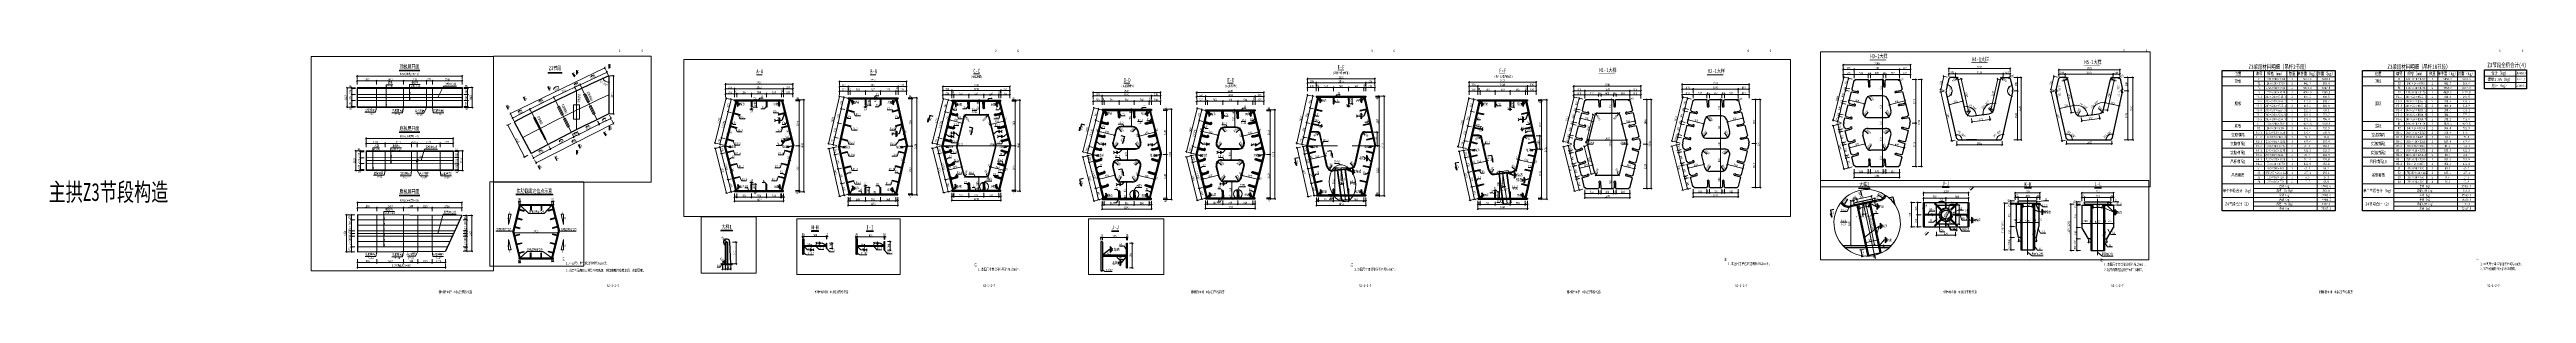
# Paper-space layout 'Z3' of a CAD drawing. Header units: millimetres. Extents: x -3759 to -993, y 1921 to 2194.
# The model-space entities are those that its viewports show. They can reach past a viewport. Long polylines and large blocks are cut down to what shows.
import ezdxf
from ezdxf.enums import TextEntityAlignment as Align

# ---------------------------------------------------------------- set-up
doc = ezdxf.new("R2010")
doc.units = ezdxf.units.MM
doc.header["$LTSCALE"] = 2
doc.header["$PDMODE"] = 3
doc.header["$PDSIZE"] = -10
doc.linetypes.add('CENTER2', pattern=[28.575, 19.05, -3.175, 3.175, -3.175])
doc.linetypes.add('DASHED', pattern=[0.75, 0.5, -0.25])
doc.layers.get('Defpoints').update_dxf_attribs({"color": 8, "lineweight": 9})
for name, color, linetype in [('dim', 3, 'Continuous'), ('Text', 4, 'Continuous'), ('焊缝', 7, 'Continuous')]:
    doc.layers.add(name, color=color, linetype=linetype)
for name, color, linetype, lineweight in [('中心线', 7, 'CENTER2', 15), ('加粗线', 6, 'Continuous', 25), ('吊杆', 8, 'DASHED', 9), ('文字', 7, 'Continuous', 15), ('标注', 4, 'Continuous', 13), ('标注线及字体', 2, 'Continuous', 15), ('桥 构造粗实', 1, 'Continuous', 30), ('横隔板', 6, 'Continuous', 25), ('细实线', 4, 'Continuous', 15), ('细线', 4, 'Continuous', 15), ('虚线', 4, 'DASHED', 15), ('钢板粗线', 1, 'Continuous', 25)]:
    doc.layers.add(name, color=color, linetype=linetype, lineweight=lineweight)
doc.styles.add('111', font='仿宋_GB2312.ttf', dxfattribs={"width": 0.7})
doc.styles.add('BM_Anno', font='仿宋_GB2312.ttf', dxfattribs={"width": 0.85})
doc.styles.add('BM_Dim', font='仿宋_GB2312.ttf', dxfattribs={"width": 0.85})
doc.styles.add('SMEDI', font='仿宋_GB2312.ttf', dxfattribs={"width": 0.75})
doc.styles.get("Standard").update_dxf_attribs({"font": '仿宋_GB2312.ttf'})
doc.styles.add('TJHZF', font='仿宋_GB2312.ttf', dxfattribs={"width": 0.72})
doc.styles.add('仿宋字', font='仿宋_GB2312.ttf', dxfattribs={"width": 0.7})
doc.dimstyles.new('200', dxfattribs={"dimscale": 0, "dimtxt": 2.5, "dimasz": 1.5, "dimexe": 1, "dimexo": 1, "dimgap": 0.4, "dimtad": 1, "dimdec": 0, "dimdsep": 46, "dimtxsty": '111', "dimblk": 'OBLIQUE', "dimcen": 0, "dimclrd": 256, "dimclre": 256, "dimclrt": 256, "dimadec": 1, "dimazin": 2, "dimtfac": 1, "dimtdec": 0, "dimtmove": 2, "dimatfit": 3, "dimfxl": 4, "dimfxlon": 1, "dimtolj": 1, "dimlwd": -1, "dimlwe": -1, "dimarcsym": 0})
doc.dimstyles.new('MSteel_1.0_1.0', dxfattribs={"dimtxt": 3, "dimasz": 1.2, "dimexe": 1, "dimexo": 1, "dimgap": 1, "dimtad": 3, "dimtoh": 1, "dimdec": 0, "dimzin": 0, "dimdsep": 46, "dimtxsty": 'Standard', "dimblk": 'ARCHTICK', "dimcen": 0.09, "dimclrd": 3, "dimclre": 3, "dimadec": 0, "dimazin": 0, "dimtfac": 1, "dimtdec": 4, "dimtofl": 0, "dimtmove": 0, "dimatfit": 3, "dimfxl": 1, "dimtolj": 1, "dimtzin": 0, "dimarcsym": 0})
pattern_1 = [(0, (798.6869, -572.3251), (0, 1.74625), [1.27, -0.47625]), (90, (798.6869, -572.3251), (-1.74625, 1e-16), [1.27, -0.47625])]

# ---------------------------------------------------------------- blocks, each defined once
blk = doc.blocks.new('_Oblique')
at = {"color": 0, "linetype": 'ByBlock', "lineweight": -2}
blk.add_line((-0.5, -0.5), (0.5, 0.5), dxfattribs=at)
blk = doc.blocks.new('*D184')
at = {"layer": 'Defpoints', "color": 0, "transparency": 16777216}
for p in [(-183407, 360389), (-183383, 360364)]:
    blk.add_point(p, dxfattribs=at)
at = {"layer": '标注', "transparency": 16777216}
blk.add_line((-183383, 360364), (-183407, 360389), dxfattribs=at)
at = {"layer": '标注', "transparency": 16777216, "xscale": 14.99999999999998, "yscale": 14.99999999999998, "zscale": 14.99999999999998, "rotation": 133.9349560722964}
blk.add_blockref('_Oblique', (-183407, 360389), dxfattribs=at)
at = {"layer": '标注', "transparency": 16777216, "insert": (-183423, 360405), "char_height": 25, "attachment_point": 5, "rotation": 313.935, "style": '111'}
blk.add_mtext('\\A1;R35', dxfattribs=at)
blk = doc.blocks.new('*D185')
at = {"layer": 'Defpoints', "color": 0, "transparency": 16777216}
for p in [(-183430, 360124), (-183395, 360124), (-183395, 360062)]:
    blk.add_point(p, dxfattribs=at)
at = {"layer": '标注', "transparency": 16777216}
for p, q in [((-183430, 360102), (-183430, 360052)), ((-183430, 360062), (-183395, 360062)), ((-183395, 360102), (-183395, 360052))]:
    blk.add_line(p, q, dxfattribs=at)
at = {"layer": '标注', "transparency": 16777216, "xscale": 14.99999999999998, "yscale": 14.99999999999998, "zscale": 14.99999999999998, "rotation": 180}
blk.add_blockref('_Oblique', (-183430, 360062), dxfattribs=at)
at = {"layer": '标注', "transparency": 16777216, "xscale": 14.99999999999998, "yscale": 14.99999999999998, "zscale": 14.99999999999998}
blk.add_blockref('_Oblique', (-183395, 360062), dxfattribs=at)
at = {"layer": '标注', "transparency": 16777216, "insert": (-183413, 360078), "char_height": 25, "attachment_point": 5, "style": '111'}
blk.add_mtext('\\A1;35', dxfattribs=at)
blk = doc.blocks.new('*D186')
at = {"layer": 'Defpoints', "color": 0, "transparency": 16777216}
for p in [(-183395, 360124), (-183371, 360124), (-183371, 360062)]:
    blk.add_point(p, dxfattribs=at)
at = {"layer": '标注', "transparency": 16777216}
for p, q in [((-183395, 360102), (-183395, 360052)), ((-183395, 360062), (-183371, 360062)), ((-183371, 360102), (-183371, 360052))]:
    blk.add_line(p, q, dxfattribs=at)
at = {"layer": '标注', "transparency": 16777216, "xscale": 14.99999999999998, "yscale": 14.99999999999998, "zscale": 14.99999999999998, "rotation": 180}
blk.add_blockref('_Oblique', (-183395, 360062), dxfattribs=at)
at = {"layer": '标注', "transparency": 16777216, "xscale": 14.99999999999998, "yscale": 14.99999999999998, "zscale": 14.99999999999998}
blk.add_blockref('_Oblique', (-183371, 360062), dxfattribs=at)
at = {"layer": '标注', "transparency": 16777216, "insert": (-183383, 360078), "char_height": 25, "attachment_point": 5, "style": '111'}
blk.add_mtext('\\A1;24', dxfattribs=at)
blk = doc.blocks.new('*D187')
at = {"layer": 'Defpoints', "color": 0, "transparency": 16777216}
for p in [(-183371, 360124), (-183371, 360062), (-183336, 360124)]:
    blk.add_point(p, dxfattribs=at)
at = {"layer": '标注', "transparency": 16777216}
for p, q in [((-183371, 360102), (-183371, 360052)), ((-183336, 360062), (-183371, 360062)), ((-183336, 360102), (-183336, 360052))]:
    blk.add_line(p, q, dxfattribs=at)
at = {"layer": '标注', "transparency": 16777216, "xscale": 14.99999999999998, "yscale": 14.99999999999998, "zscale": 14.99999999999998, "rotation": 180}
blk.add_blockref('_Oblique', (-183371, 360062), dxfattribs=at)
at = {"layer": '标注', "transparency": 16777216, "xscale": 14.99999999999998, "yscale": 14.99999999999998, "zscale": 14.99999999999998}
blk.add_blockref('_Oblique', (-183336, 360062), dxfattribs=at)
at = {"layer": '标注', "transparency": 16777216, "insert": (-183354, 360078), "char_height": 25, "attachment_point": 5, "style": '111'}
blk.add_mtext('\\A1;35', dxfattribs=at)
blk = doc.blocks.new('*D188')
at = {"layer": 'Defpoints', "color": 0, "transparency": 16777216}
for p in [(-183420, 360149), (-183395, 360124)]:
    blk.add_point(p, dxfattribs=at)
at = {"layer": '标注', "transparency": 16777216}
blk.add_line((-183395, 360124), (-183420, 360149), dxfattribs=at)
at = {"layer": '标注', "transparency": 16777216, "xscale": 14.99999999999998, "yscale": 14.99999999999998, "zscale": 14.99999999999998, "rotation": 135.2319661219903}
blk.add_blockref('_Oblique', (-183420, 360149), dxfattribs=at)
at = {"layer": '标注', "transparency": 16777216, "insert": (-183438, 360171), "char_height": 25, "attachment_point": 5, "rotation": 315.232, "style": '111'}
blk.add_mtext('\\A1;R35', dxfattribs=at)
blk = doc.blocks.new('*D719')
at = {"layer": 'Defpoints', "color": 0, "transparency": 16777216}
for p in [(-183371, 360364), (-183371, 360124), (-183277, 360124)]:
    blk.add_point(p, dxfattribs=at)
at = {"layer": '标注', "transparency": 16777216}
for p, q in [((-183317, 360364), (-183267, 360364)), ((-183277, 360364), (-183277, 360124)), ((-183317, 360124), (-183267, 360124))]:
    blk.add_line(p, q, dxfattribs=at)
at = {"layer": '标注', "transparency": 16777216, "xscale": 14.99999999999998, "yscale": 14.99999999999998, "zscale": 14.99999999999998}
for p, rotation in [((-183277, 360364), 90), ((-183277, 360124), 270)]:
    blk.add_blockref('_Oblique', p, dxfattribs=dict(at, rotation=rotation))
at = {"layer": '标注', "transparency": 16777216, "insert": (-183294, 360244), "char_height": 25, "attachment_point": 5, "rotation": 90, "style": '111'}
blk.add_mtext('\\A1;240', dxfattribs=at)
blk = doc.blocks.new('*D847')
at = {"layer": 'Defpoints', "color": 0, "transparency": 16777216}
for p in [(-154247, 362255), (-154167, 362255), (-154167, 361991)]:
    blk.add_point(p, dxfattribs=at)
at = {"layer": '细实线', "transparency": 16777216}
for p, q in [((-154247, 362125), (-154247, 361958)), ((-154167, 362125), (-154167, 361958)), ((-154247, 361991), (-154167, 361991))]:
    blk.add_line(p, q, dxfattribs=at)
at = {"layer": '细实线', "transparency": 16777216, "xscale": 50.00000000000004, "yscale": 50.00000000000004, "zscale": 50.00000000000004, "rotation": 180}
blk.add_blockref('_Oblique', (-154247, 361991), dxfattribs=at)
at = {"layer": '细实线', "transparency": 16777216, "xscale": 50.00000000000004, "yscale": 50.00000000000004, "zscale": 50.00000000000004}
blk.add_blockref('_Oblique', (-154167, 361991), dxfattribs=at)
at = {"layer": '细实线', "transparency": 16777216, "insert": (-154204, 362052), "char_height": 83.3, "attachment_point": 5, "style": '111'}
blk.add_mtext('\\A1;80', dxfattribs=at)
blk = doc.blocks.new('*D845')
at = {"layer": 'Defpoints', "color": 0, "transparency": 16777216}
for p in [(-152408, 362255), (-152328, 362255), (-152328, 362049)]:
    blk.add_point(p, dxfattribs=at)
at = {"layer": '细实线', "transparency": 16777216}
for p, q in [((-152408, 362183), (-152408, 362016)), ((-152328, 362183), (-152328, 362016)), ((-152408, 362049), (-152328, 362049))]:
    blk.add_line(p, q, dxfattribs=at)
at = {"layer": '细实线', "transparency": 16777216, "xscale": 50.00000000000004, "yscale": 50.00000000000004, "zscale": 50.00000000000004, "rotation": 180}
blk.add_blockref('_Oblique', (-152408, 362049), dxfattribs=at)
at = {"layer": '细实线', "transparency": 16777216, "xscale": 50.00000000000004, "yscale": 50.00000000000004, "zscale": 50.00000000000004}
blk.add_blockref('_Oblique', (-152328, 362049), dxfattribs=at)
at = {"layer": '细实线', "transparency": 16777216, "insert": (-152371, 362110), "char_height": 83.3, "attachment_point": 5, "style": '111'}
blk.add_mtext('\\A1;80', dxfattribs=at)
blk = doc.blocks.new('28-280加劲 无过焊孔')
at = {"layer": 'Defpoints'}
blk.add_line((0, 0), (0, -280), dxfattribs=at)
at = {"layer": '钢板粗线'}
for p, q in [((-14, 0), (-14, -280)), ((14, 0), (14, -280)), ((14, -280), (-14, -280))]:
    blk.add_line(p, q, dxfattribs=at)
blk = doc.blocks.new('dw')
at = {"layer": '标注'}
h = blk.add_hatch(dxfattribs=at)
h.set_pattern_fill('ANGLE', color=256, scale=0.25)
h.set_pattern_definition(pattern_1)
h.paths.add_polyline_path([(-0.27, 0.27), (0, 0), (0.27, 0.27, 0.414214)])
h = blk.add_hatch(dxfattribs=at)
h.set_pattern_fill('ANGLE', color=256, scale=0.25)
h.set_pattern_definition(pattern_1)
h.paths.add_polyline_path([(0, 0), (-0.27, -0.27, 0.414214), (0.27, -0.27)])
for p, q in [((-0.27, 0.27), (0.27, -0.27)), ((-0.27, -0.27), (0.27, 0.27))]:
    blk.add_line(p, q, dxfattribs=at)
blk.add_circle((0, 0), 0.375, dxfattribs=at)
blk = doc.blocks.new('*D843')
at = {"layer": 'Defpoints', "color": 0, "transparency": 16777216}
for p in [(-154253, 365393), (-154253, 365198), (-154173, 365198)]:
    blk.add_point(p, dxfattribs=at)
at = {"layer": '标注', "transparency": 16777216}
for p, q in [((-154253, 365248), (-154253, 365443)), ((-154173, 365393), (-154253, 365393)), ((-154173, 365248), (-154173, 365443))]:
    blk.add_line(p, q, dxfattribs=at)
at = {"layer": '标注', "transparency": 16777216, "xscale": 75.00000000000014, "yscale": 75.00000000000014, "zscale": 75.00000000000014, "rotation": 180}
blk.add_blockref('_Oblique', (-154253, 365393), dxfattribs=at)
at = {"layer": '标注', "transparency": 16777216, "xscale": 75.00000000000014, "yscale": 75.00000000000014, "zscale": 75.00000000000014}
blk.add_blockref('_Oblique', (-154173, 365393), dxfattribs=at)
at = {"layer": '标注', "transparency": 16777216, "insert": (-154213, 365536), "char_height": 125, "attachment_point": 5, "style": '111'}
blk.add_mtext('\\A1;80', dxfattribs=at)
blk = doc.blocks.new('*D844')
at = {"layer": 'Defpoints', "color": 0, "transparency": 16777216}
for p in [(-152323, 365393), (-152403, 365198), (-152323, 365198)]:
    blk.add_point(p, dxfattribs=at)
at = {"layer": '标注', "transparency": 16777216}
for p, q in [((-152403, 365248), (-152403, 365443)), ((-152403, 365393), (-152323, 365393)), ((-152323, 365248), (-152323, 365443))]:
    blk.add_line(p, q, dxfattribs=at)
at = {"layer": '标注', "transparency": 16777216, "xscale": 75.00000000000014, "yscale": 75.00000000000014, "zscale": 75.00000000000014, "rotation": 180}
blk.add_blockref('_Oblique', (-152403, 365393), dxfattribs=at)
at = {"layer": '标注', "transparency": 16777216, "xscale": 75.00000000000014, "yscale": 75.00000000000014, "zscale": 75.00000000000014}
blk.add_blockref('_Oblique', (-152323, 365393), dxfattribs=at)
at = {"layer": '标注', "transparency": 16777216, "insert": (-152363, 365536), "char_height": 125, "attachment_point": 5, "style": '111'}
blk.add_mtext('\\A1;80', dxfattribs=at)
blk = doc.blocks.new('*D846')
at = {"layer": 'Defpoints', "color": 0, "transparency": 16777216}
for p in [(-154538, 363737), (-152038, 363737), (-152038, 363646)]:
    blk.add_point(p, dxfattribs=at)
at = {"layer": '标注', "transparency": 16777216}
for p, q in [((-154538, 363687), (-154538, 363596)), ((-154538, 363646), (-152038, 363646)), ((-152038, 363687), (-152038, 363596))]:
    blk.add_line(p, q, dxfattribs=at)
at = {"layer": '标注', "transparency": 16777216, "xscale": 75.00000000000014, "yscale": 75.00000000000014, "zscale": 75.00000000000014, "rotation": 180}
blk.add_blockref('_Oblique', (-154538, 363646), dxfattribs=at)
at = {"layer": '标注', "transparency": 16777216, "xscale": 75.00000000000014, "yscale": 75.00000000000014, "zscale": 75.00000000000014}
blk.add_blockref('_Oblique', (-152038, 363646), dxfattribs=at)
at = {"layer": '标注', "transparency": 16777216, "insert": (-153288, 363729), "char_height": 125, "attachment_point": 5, "style": '111'}
blk.add_mtext('\\A1;2500', dxfattribs=at)
blk = doc.blocks.new('*D1150')
at = {"layer": 'Defpoints', "color": 0, "transparency": 16777216}
for p in [(-190441, 314142), (-190441, 314102), (-190440, 314102)]:
    blk.add_point(p, dxfattribs=at)
at = {"layer": '细实线', "transparency": 16777216}
for p, q in [((-190440, 314142), (-190407, 314142)), ((-190440, 314142), (-190440, 314102)), ((-190440, 314102), (-190407, 314102))]:
    blk.add_line(p, q, dxfattribs=at)
at = {"layer": '细实线', "transparency": 16777216, "xscale": 50, "yscale": 50, "zscale": 50}
for p, rotation in [((-190440, 314142), 90), ((-190440, 314102), 270)]:
    blk.add_blockref('_Oblique', p, dxfattribs=dict(at, rotation=rotation))
at = {"layer": '细实线', "transparency": 16777216, "insert": (-190500, 314200), "char_height": 83.3, "attachment_point": 5, "rotation": 90, "style": '111'}
blk.add_mtext('\\A1;40', dxfattribs=at)
blk = doc.blocks.new('24-240加劲 无过焊孔')
at = {"layer": 'Defpoints'}
blk.add_line((0, 0), (0, 240), dxfattribs=at)
at = {"layer": '钢板粗线'}
for p, q in [((-12, 0), (-12, 240)), ((-12, 240), (12, 240)), ((12, 0), (12, 240))]:
    blk.add_line(p, q, dxfattribs=at)
blk = doc.blocks.new('*D1144')
at = {"layer": 'Defpoints', "color": 0, "transparency": 16777216}
for p in [(-191250, 314370), (-191250, 314102), (-191589, 312428)]:
    blk.add_point(p, dxfattribs=at)
at = {"layer": '标注', "transparency": 16777216}
for p, q in [((-191589, 314236), (-191589, 314403)), ((-191589, 314370), (-191250, 314370)), ((-191250, 314236), (-191250, 314403))]:
    blk.add_line(p, q, dxfattribs=at)
at = {"layer": '标注', "transparency": 16777216, "xscale": 49.99999999999987, "yscale": 49.99999999999987, "zscale": 49.99999999999987, "rotation": 180}
blk.add_blockref('_Oblique', (-191589, 314370), dxfattribs=at)
at = {"layer": '标注', "transparency": 16777216, "xscale": 49.99999999999987, "yscale": 49.99999999999987, "zscale": 49.99999999999987}
blk.add_blockref('_Oblique', (-191250, 314370), dxfattribs=at)
at = {"layer": '标注', "transparency": 16777216, "insert": (-191419, 314425), "char_height": 83.3, "attachment_point": 5, "style": '111'}
blk.add_mtext('\\A1;338', dxfattribs=at)
blk = doc.blocks.new('*D1145')
at = {"layer": 'Defpoints', "color": 0, "transparency": 16777216}
for p in [(-191170, 314370), (-191250, 314102), (-191170, 314102)]:
    blk.add_point(p, dxfattribs=at)
at = {"layer": '标注', "transparency": 16777216}
for p, q in [((-191250, 314236), (-191250, 314403)), ((-191250, 314370), (-191170, 314370)), ((-191170, 314236), (-191170, 314403))]:
    blk.add_line(p, q, dxfattribs=at)
at = {"layer": '标注', "transparency": 16777216, "xscale": 49.99999999999987, "yscale": 49.99999999999987, "zscale": 49.99999999999987, "rotation": 180}
blk.add_blockref('_Oblique', (-191250, 314370), dxfattribs=at)
at = {"layer": '标注', "transparency": 16777216, "xscale": 49.99999999999987, "yscale": 49.99999999999987, "zscale": 49.99999999999987}
blk.add_blockref('_Oblique', (-191170, 314370), dxfattribs=at)
at = {"layer": '标注', "transparency": 16777216, "insert": (-191210, 314465), "char_height": 83.3, "attachment_point": 5, "style": '111'}
blk.add_mtext('\\A1;80', dxfattribs=at)
blk = doc.blocks.new('*D1146')
at = {"layer": 'Defpoints', "color": 0, "transparency": 16777216}
for p in [(-189427, 314370), (-189507, 314102), (-189427, 314102)]:
    blk.add_point(p, dxfattribs=at)
at = {"layer": '标注', "transparency": 16777216}
for p, q in [((-189507, 314236), (-189507, 314403)), ((-189507, 314370), (-189427, 314370)), ((-189427, 314236), (-189427, 314403))]:
    blk.add_line(p, q, dxfattribs=at)
at = {"layer": '标注', "transparency": 16777216, "xscale": 49.99999999999987, "yscale": 49.99999999999987, "zscale": 49.99999999999987, "rotation": 180}
blk.add_blockref('_Oblique', (-189507, 314370), dxfattribs=at)
at = {"layer": '标注', "transparency": 16777216, "xscale": 49.99999999999987, "yscale": 49.99999999999987, "zscale": 49.99999999999987}
blk.add_blockref('_Oblique', (-189427, 314370), dxfattribs=at)
at = {"layer": '标注', "transparency": 16777216, "insert": (-189467, 314465), "char_height": 83.3, "attachment_point": 5, "style": '111'}
blk.add_mtext('\\A1;80', dxfattribs=at)
blk = doc.blocks.new('*D1147')
at = {"layer": 'Defpoints', "color": 0, "transparency": 16777216}
for p in [(-189089, 314370), (-189427, 314102), (-189089, 312428)]:
    blk.add_point(p, dxfattribs=at)
at = {"layer": '标注', "transparency": 16777216}
for p, q in [((-189427, 314236), (-189427, 314403)), ((-189427, 314370), (-189089, 314370)), ((-189089, 314236), (-189089, 314403))]:
    blk.add_line(p, q, dxfattribs=at)
at = {"layer": '标注', "transparency": 16777216, "xscale": 49.99999999999987, "yscale": 49.99999999999987, "zscale": 49.99999999999987, "rotation": 180}
blk.add_blockref('_Oblique', (-189427, 314370), dxfattribs=at)
at = {"layer": '标注', "transparency": 16777216, "xscale": 49.99999999999987, "yscale": 49.99999999999987, "zscale": 49.99999999999987}
blk.add_blockref('_Oblique', (-189089, 314370), dxfattribs=at)
at = {"layer": '标注', "transparency": 16777216, "insert": (-189258, 314425), "char_height": 83.3, "attachment_point": 5, "style": '111'}
blk.add_mtext('\\A1;338', dxfattribs=at)
blk = doc.blocks.new('*D1148')
at = {"layer": 'Defpoints', "color": 0, "transparency": 16777216}
for p in [(-191250, 314554), (-191250, 314142), (-189427, 314142)]:
    blk.add_point(p, dxfattribs=at)
at = {"layer": '标注', "transparency": 16777216}
for p, q in [((-191250, 314420), (-191250, 314587)), ((-189427, 314554), (-191250, 314554)), ((-189427, 314420), (-189427, 314587))]:
    blk.add_line(p, q, dxfattribs=at)
at = {"layer": '标注', "transparency": 16777216, "xscale": 49.99999999999987, "yscale": 49.99999999999987, "zscale": 49.99999999999987, "rotation": 180}
blk.add_blockref('_Oblique', (-191250, 314554), dxfattribs=at)
at = {"layer": '标注', "transparency": 16777216, "xscale": 49.99999999999987, "yscale": 49.99999999999987, "zscale": 49.99999999999987}
blk.add_blockref('_Oblique', (-189427, 314554), dxfattribs=at)
at = {"layer": '标注', "transparency": 16777216, "insert": (-190339, 314609), "char_height": 83.3, "attachment_point": 5, "style": '111'}
blk.add_mtext('\\A1;1823', dxfattribs=at)
blk = doc.blocks.new('*D1084')
at = {"layer": 'Defpoints', "color": 0, "transparency": 16777216}
for p in [(-189089, 314725), (-191589, 312428), (-189089, 312428)]:
    blk.add_point(p, dxfattribs=at)
at = {"layer": '标注', "transparency": 16777216}
for p, q in [((-191589, 314592), (-191589, 314759)), ((-191589, 314725), (-189089, 314725)), ((-189089, 314592), (-189089, 314759))]:
    blk.add_line(p, q, dxfattribs=at)
at = {"layer": '标注', "transparency": 16777216, "xscale": 49.99999999999987, "yscale": 49.99999999999987, "zscale": 49.99999999999987, "rotation": 180}
blk.add_blockref('_Oblique', (-191589, 314725), dxfattribs=at)
at = {"layer": '标注', "transparency": 16777216, "xscale": 49.99999999999987, "yscale": 49.99999999999987, "zscale": 49.99999999999987}
blk.add_blockref('_Oblique', (-189089, 314725), dxfattribs=at)
at = {"layer": '标注', "transparency": 16777216, "insert": (-190339, 314780), "char_height": 83.3, "attachment_point": 5, "style": '111'}
blk.add_mtext('\\A1;2500', dxfattribs=at)
blk = doc.blocks.new('*D1085')
at = {"layer": 'Defpoints', "color": 0, "transparency": 16777216}
for p in [(-191250, 314554), (-191250, 314286), (-191589, 312428)]:
    blk.add_point(p, dxfattribs=at)
at = {"layer": '标注', "transparency": 16777216}
for p, q in [((-191589, 314420), (-191589, 314587)), ((-191589, 314554), (-191250, 314554)), ((-191250, 314420), (-191250, 314587))]:
    blk.add_line(p, q, dxfattribs=at)
at = {"layer": '标注', "transparency": 16777216, "xscale": 49.99999999999987, "yscale": 49.99999999999987, "zscale": 49.99999999999987, "rotation": 180}
blk.add_blockref('_Oblique', (-191589, 314554), dxfattribs=at)
at = {"layer": '标注', "transparency": 16777216, "xscale": 49.99999999999987, "yscale": 49.99999999999987, "zscale": 49.99999999999987}
blk.add_blockref('_Oblique', (-191250, 314554), dxfattribs=at)
at = {"layer": '标注', "transparency": 16777216, "insert": (-191419, 314609), "char_height": 83.3, "attachment_point": 5, "style": '111'}
blk.add_mtext('\\A1;338', dxfattribs=at)
blk = doc.blocks.new('*D1086')
at = {"layer": 'Defpoints', "color": 0, "transparency": 16777216}
for p in [(-189089, 314554), (-189427, 314286), (-189089, 312428)]:
    blk.add_point(p, dxfattribs=at)
at = {"layer": '标注', "transparency": 16777216}
for p, q in [((-189427, 314420), (-189427, 314587)), ((-189427, 314554), (-189089, 314554)), ((-189089, 314420), (-189089, 314587))]:
    blk.add_line(p, q, dxfattribs=at)
at = {"layer": '标注', "transparency": 16777216, "xscale": 49.99999999999987, "yscale": 49.99999999999987, "zscale": 49.99999999999987, "rotation": 180}
blk.add_blockref('_Oblique', (-189427, 314554), dxfattribs=at)
at = {"layer": '标注', "transparency": 16777216, "xscale": 49.99999999999987, "yscale": 49.99999999999987, "zscale": 49.99999999999987}
blk.add_blockref('_Oblique', (-189089, 314554), dxfattribs=at)
at = {"layer": '标注', "transparency": 16777216, "insert": (-189258, 314609), "char_height": 83.3, "attachment_point": 5, "style": '111'}
blk.add_mtext('\\A1;338', dxfattribs=at)
blk = doc.blocks.new('*D1149')
at = {"layer": 'Defpoints', "color": 0, "transparency": 16777216}
for p in [(-191250, 310754), (-191170, 310754), (-191170, 310509)]:
    blk.add_point(p, dxfattribs=at)
at = {"layer": '标注', "transparency": 16777216}
for p, q in [((-191250, 310643), (-191250, 310476)), ((-191170, 310643), (-191170, 310476)), ((-191250, 310509), (-191170, 310509))]:
    blk.add_line(p, q, dxfattribs=at)
at = {"layer": '标注', "transparency": 16777216, "xscale": 49.99999999999987, "yscale": 49.99999999999987, "zscale": 49.99999999999987, "rotation": 180}
blk.add_blockref('_Oblique', (-191250, 310509), dxfattribs=at)
at = {"layer": '标注', "transparency": 16777216, "xscale": 49.99999999999987, "yscale": 49.99999999999987, "zscale": 49.99999999999987}
blk.add_blockref('_Oblique', (-191170, 310509), dxfattribs=at)
at = {"layer": '标注', "transparency": 16777216, "insert": (-191210, 310566), "char_height": 83.3, "attachment_point": 5, "style": '111'}
blk.add_mtext('\\A1;80', dxfattribs=at)
blk = doc.blocks.new('*D1215')
at = {"layer": 'Defpoints', "color": 0, "transparency": 16777216}
for p in [(-190062, 310754), (-189507, 310754), (-189507, 310509)]:
    blk.add_point(p, dxfattribs=at)
at = {"layer": '标注', "transparency": 16777216}
for p, q in [((-190062, 310643), (-190062, 310476)), ((-189507, 310643), (-189507, 310476)), ((-190062, 310509), (-189507, 310509))]:
    blk.add_line(p, q, dxfattribs=at)
at = {"layer": '标注', "transparency": 16777216, "xscale": 49.99999999999987, "yscale": 49.99999999999987, "zscale": 49.99999999999987, "rotation": 180}
blk.add_blockref('_Oblique', (-190062, 310509), dxfattribs=at)
at = {"layer": '标注', "transparency": 16777216, "xscale": 49.99999999999987, "yscale": 49.99999999999987, "zscale": 49.99999999999987}
blk.add_blockref('_Oblique', (-189507, 310509), dxfattribs=at)
at = {"layer": '标注', "transparency": 16777216, "insert": (-189784, 310564), "char_height": 83.3, "attachment_point": 5, "style": '111'}
blk.add_mtext('\\A1;554', dxfattribs=at)
blk = doc.blocks.new('*D1216')
at = {"layer": 'Defpoints', "color": 0, "transparency": 16777216}
for p in [(-189534, 310754), (-189427, 310754), (-189427, 310509)]:
    blk.add_point(p, dxfattribs=at)
at = {"layer": '标注', "transparency": 16777216}
for p, q in [((-189534, 310643), (-189534, 310476)), ((-189427, 310643), (-189427, 310476)), ((-189534, 310509), (-189584, 310509)), ((-189534, 310509), (-189427, 310509)), ((-189427, 310509), (-189377, 310509))]:
    blk.add_line(p, q, dxfattribs=at)
at = {"layer": '标注', "transparency": 16777216, "xscale": 49.99999999999987, "yscale": 49.99999999999987, "zscale": 49.99999999999987}
blk.add_blockref('_Oblique', (-189534, 310509), dxfattribs=at)
at = {"layer": '标注', "transparency": 16777216, "xscale": 49.99999999999987, "yscale": 49.99999999999987, "zscale": 49.99999999999987, "rotation": 180}
blk.add_blockref('_Oblique', (-189427, 310509), dxfattribs=at)
at = {"layer": '标注', "transparency": 16777216, "insert": (-189494, 310562), "char_height": 83.3, "attachment_point": 5, "style": '111'}
blk.add_mtext('\\A1;106', dxfattribs=at)
blk = doc.blocks.new('*D1217')
at = {"layer": 'Defpoints', "color": 0, "transparency": 16777216}
for p in [(-191250, 310714), (-189427, 310714), (-191250, 310355)]:
    blk.add_point(p, dxfattribs=at)
at = {"layer": '标注', "transparency": 16777216}
for p, q in [((-191250, 310488), (-191250, 310321)), ((-189427, 310355), (-191250, 310355)), ((-189427, 310488), (-189427, 310321))]:
    blk.add_line(p, q, dxfattribs=at)
at = {"layer": '标注', "transparency": 16777216, "xscale": 49.99999999999987, "yscale": 49.99999999999987, "zscale": 49.99999999999987, "rotation": 180}
blk.add_blockref('_Oblique', (-191250, 310355), dxfattribs=at)
at = {"layer": '标注', "transparency": 16777216, "xscale": 49.99999999999987, "yscale": 49.99999999999987, "zscale": 49.99999999999987}
blk.add_blockref('_Oblique', (-189427, 310355), dxfattribs=at)
at = {"layer": '标注', "transparency": 16777216, "insert": (-190339, 310410), "char_height": 83.3, "attachment_point": 5, "style": '111'}
blk.add_mtext('\\A1;1823', dxfattribs=at)
blk = doc.blocks.new('*D1141')
at = {"layer": 'Defpoints', "color": 0, "transparency": 16777216}
for p in [(-176229, 312870), (-176213, 312874), (-176208, 312787)]:
    blk.add_point(p, dxfattribs=at)
at = {"layer": '细实线', "transparency": 16777216}
for p, q in [((-176220, 312835), (-176200, 312754)), ((-176204, 312839), (-176184, 312758)), ((-176208, 312787), (-176256, 312775)), ((-176192, 312791), (-176208, 312787)), ((-176192, 312791), (-176144, 312803))]:
    blk.add_line(p, q, dxfattribs=at)
at = {"layer": '细实线', "transparency": 16777216, "xscale": 50, "yscale": 50, "zscale": 50}
for p, rotation in [((-176208, 312787), 14.03624346807813), ((-176192, 312791), 194.0362434680781)]:
    blk.add_blockref('_Oblique', p, dxfattribs=dict(at, rotation=rotation))
at = {"layer": '细实线', "transparency": 16777216, "insert": (-176275, 312829), "char_height": 83.3, "attachment_point": 5, "rotation": 14.0362, "style": '111'}
blk.add_mtext('\\A1;16', dxfattribs=at)
blk = doc.blocks.new('*D1142')
at = {"layer": 'Defpoints', "color": 0, "transparency": 16777216}
for p in [(-176238, 311306), (-176232, 311327), (-176222, 311302)]:
    blk.add_point(p, dxfattribs=at)
at = {"layer": '细实线', "transparency": 16777216}
for p, q in [((-176232, 311327), (-176281, 311339)), ((-176232, 311327), (-176224, 311360)), ((-176217, 311323), (-176232, 311327)), ((-176217, 311323), (-176209, 311356)), ((-176217, 311323), (-176168, 311311))]:
    blk.add_line(p, q, dxfattribs=at)
at = {"layer": '细实线', "transparency": 16777216, "xscale": 50, "yscale": 50, "zscale": 50}
for p, rotation in [((-176232, 311327), 345.9637565319724), ((-176217, 311323), 165.9637565319724)]:
    blk.add_blockref('_Oblique', p, dxfattribs=dict(at, rotation=rotation))
at = {"layer": '细实线', "transparency": 16777216, "insert": (-176278, 311407), "char_height": 83.3, "attachment_point": 5, "rotation": 345.9638, "style": '111'}
blk.add_mtext('\\A1;16', dxfattribs=at)
blk = doc.blocks.new('*D1143')
at = {"layer": 'Defpoints', "color": 0, "transparency": 16777216}
for p in [(-176853, 311066), (-176730, 310466), (-176669, 310466)]:
    blk.add_point(p, dxfattribs=at)
at = {"layer": '细实线', "transparency": 16777216}
for p, q in [((-176803, 311066), (-176636, 311066)), ((-176669, 311066), (-176669, 310466)), ((-176697, 310466), (-176636, 310466))]:
    blk.add_line(p, q, dxfattribs=at)
at = {"layer": '细实线', "transparency": 16777216, "xscale": 49.99999999999995, "yscale": 49.99999999999995, "zscale": 49.99999999999995}
for p, rotation in [((-176669, 311066), 90), ((-176669, 310466), 270)]:
    blk.add_blockref('_Oblique', p, dxfattribs=dict(at, rotation=rotation))
at = {"layer": '细实线', "transparency": 16777216, "insert": (-176724, 310766), "char_height": 83.3, "attachment_point": 5, "rotation": 90, "style": '111'}
blk.add_mtext('\\A1;600', dxfattribs=at)
blk = doc.blocks.new('*D1214')
at = {"layer": 'Defpoints', "color": 0, "transparency": 16777216}
for p in [(-176653, 312306), (-176653, 311906), (-176624, 311906)]:
    blk.add_point(p, dxfattribs=at)
at = {"layer": '细实线', "transparency": 16777216}
for p, q in [((-176624, 312306), (-176591, 312306)), ((-176624, 312306), (-176624, 311906)), ((-176624, 311906), (-176591, 311906))]:
    blk.add_line(p, q, dxfattribs=at)
at = {"layer": '细实线', "transparency": 16777216, "xscale": 49.99999999999995, "yscale": 49.99999999999995, "zscale": 49.99999999999995}
for p, rotation in [((-176624, 312306), 90), ((-176624, 311906), 270)]:
    blk.add_blockref('_Oblique', p, dxfattribs=dict(at, rotation=rotation))
at = {"layer": '细实线', "transparency": 16777216, "insert": (-176679, 312106), "char_height": 83.3, "attachment_point": 5, "rotation": 90, "style": '111'}
blk.add_mtext('\\A1;400', dxfattribs=at)
blk = doc.blocks.new('*D1137')
at = {"layer": 'Defpoints', "color": 0, "transparency": 16777216}
for p in [(-175610, 312936), (-175585, 312835), (-176167, 312689)]:
    blk.add_point(p, dxfattribs=at)
at = {"layer": '细实线', "transparency": 16777216}
for p, q in [((-176192, 312791), (-175610, 312936)), ((-175593, 312867), (-175618, 312968)), ((-176175, 312722), (-176200, 312823))]:
    blk.add_line(p, q, dxfattribs=at)
at = {"layer": '细实线', "transparency": 16777216, "xscale": 49.99999999999995, "yscale": 49.99999999999995, "zscale": 49.99999999999995}
for p, rotation in [((-175610, 312936), 14.03624346792379), ((-176192, 312791), 194.0362434679238)]:
    blk.add_blockref('_Oblique', p, dxfattribs=dict(at, rotation=rotation))
at = {"layer": '细实线', "transparency": 16777216, "insert": (-175915, 312917), "char_height": 83.3, "attachment_point": 5, "rotation": 14.0362, "style": '111'}
blk.add_mtext('\\A1;600', dxfattribs=at)
blk = doc.blocks.new('*D1138')
at = {"layer": 'Defpoints', "color": 0, "transparency": 16777216}
for p in [(-177716, 312855), (-177689, 312962), (-177134, 312709)]:
    blk.add_point(p, dxfattribs=at)
at = {"layer": '细实线', "transparency": 16777216}
for p, q in [((-177708, 312887), (-177681, 312994)), ((-177107, 312817), (-177689, 312962)), ((-177125, 312741), (-177099, 312849))]:
    blk.add_line(p, q, dxfattribs=at)
at = {"layer": '细实线', "transparency": 16777216, "xscale": 49.99999999999995, "yscale": 49.99999999999995, "zscale": 49.99999999999995}
for p, rotation in [((-177689, 312962), 165.9637565320775), ((-177107, 312817), 345.9637565320776)]:
    blk.add_blockref('_Oblique', p, dxfattribs=dict(at, rotation=rotation))
at = {"layer": '细实线', "transparency": 16777216, "insert": (-177384, 312943), "char_height": 83.3, "attachment_point": 5, "rotation": 345.9638, "style": '111'}
blk.add_mtext('\\A1;600', dxfattribs=at)
blk = doc.blocks.new('*D1139')
at = {"layer": 'Defpoints', "color": 0, "transparency": 16777216}
for p in [(-177672, 311184), (-177090, 311330), (-177090, 311330)]:
    blk.add_point(p, dxfattribs=at)
at = {"layer": '细实线', "transparency": 16777216}
for p, q in [((-177672, 311185), (-177680, 311217)), ((-177672, 311185), (-177090, 311330)), ((-177090, 311330), (-177098, 311362))]:
    blk.add_line(p, q, dxfattribs=at)
at = {"layer": '细实线', "transparency": 16777216, "xscale": 49.99999999999995, "yscale": 49.99999999999995, "zscale": 49.99999999999995}
for p, rotation in [((-177672, 311185), 194.0362434679319), ((-177090, 311330), 14.03624346793188)]:
    blk.add_blockref('_Oblique', p, dxfattribs=dict(at, rotation=rotation))
at = {"layer": '细实线', "transparency": 16777216, "insert": (-177395, 311311), "char_height": 83.3, "attachment_point": 5, "rotation": 14.0362, "style": '111'}
blk.add_mtext('\\A1;600', dxfattribs=at)
blk = doc.blocks.new('*D1140')
at = {"layer": 'Defpoints', "color": 0, "transparency": 16777216}
for p in [(-176217, 311323), (-176217, 311323), (-175635, 311178)]:
    blk.add_point(p, dxfattribs=at)
at = {"layer": '细实线', "transparency": 16777216}
for p, q in [((-176217, 311323), (-176225, 311291)), ((-175635, 311178), (-176217, 311323)), ((-175635, 311178), (-175643, 311146))]:
    blk.add_line(p, q, dxfattribs=at)
at = {"layer": '细实线', "transparency": 16777216, "xscale": 49.99999999999995, "yscale": 49.99999999999995, "zscale": 49.99999999999995}
for p, rotation in [((-176217, 311323), 165.9637565320641), ((-175635, 311178), 345.9637565320641)]:
    blk.add_blockref('_Oblique', p, dxfattribs=dict(at, rotation=rotation))
at = {"layer": '细实线', "transparency": 16777216, "insert": (-175912, 311304), "char_height": 83.3, "attachment_point": 5, "rotation": 345.9638, "style": '111'}
blk.add_mtext('\\A1;600', dxfattribs=at)
blk = doc.blocks.new('*D1211')
at = {"layer": 'Defpoints', "color": 0, "transparency": 16777216}
for p in [(-191509, 312894), (-191477, 312874), (-191474, 312886)]:
    blk.add_point(p, dxfattribs=at)
at = {"layer": '标注', "transparency": 16777216}
for p, q in [((-191512, 312883), (-191520, 312851)), ((-191512, 312883), (-191477, 312874)), ((-191477, 312874), (-191485, 312842))]:
    blk.add_line(p, q, dxfattribs=at)
at = {"layer": '标注', "transparency": 16777216, "xscale": 49.99999999999987, "yscale": 49.99999999999987, "zscale": 49.99999999999987}
for p, rotation in [((-191512, 312883), 165.9637565320623), ((-191477, 312874), 345.9637565320623)]:
    blk.add_blockref('_Oblique', p, dxfattribs=dict(at, rotation=rotation))
at = {"layer": '标注', "transparency": 16777216, "insert": (-191401, 312938), "char_height": 83.3, "attachment_point": 5, "rotation": 345.9638, "style": '111'}
blk.add_mtext('\\A1;36', dxfattribs=at)
blk = doc.blocks.new('*D1212')
at = {"layer": 'Defpoints', "color": 0, "transparency": 16777216}
for p in [(-191347, 311460), (-191376, 311429), (-191341, 311438)]:
    blk.add_point(p, dxfattribs=at)
at = {"layer": '标注', "transparency": 16777216}
for p, q in [((-191382, 311451), (-191390, 311484)), ((-191382, 311451), (-191347, 311460)), ((-191347, 311460), (-191355, 311493))]:
    blk.add_line(p, q, dxfattribs=at)
at = {"layer": '标注', "transparency": 16777216, "xscale": 49.99999999999987, "yscale": 49.99999999999987, "zscale": 49.99999999999987}
for p, rotation in [((-191382, 311451), 194.0362434679153), ((-191347, 311460), 14.03624346791525)]:
    blk.add_blockref('_Oblique', p, dxfattribs=dict(at, rotation=rotation))
at = {"layer": '标注', "transparency": 16777216, "insert": (-191322, 311528), "char_height": 83.3, "attachment_point": 5, "rotation": 14.0362, "style": '111'}
blk.add_mtext('\\A1;36', dxfattribs=at)
blk = doc.blocks.new('*D1213')
at = {"layer": 'Defpoints', "color": 0, "transparency": 16777216}
for p in [(-190536, 310754), (-190536, 310714), (-190466, 310714)]:
    blk.add_point(p, dxfattribs=at)
at = {"layer": '标注', "transparency": 16777216}
for p, q in [((-190502, 310754), (-190432, 310754)), ((-190502, 310714), (-190432, 310714)), ((-190466, 310754), (-190466, 310714))]:
    blk.add_line(p, q, dxfattribs=at)
at = {"layer": '标注', "transparency": 16777216, "xscale": 49.99999999999987, "yscale": 49.99999999999987, "zscale": 49.99999999999987}
for p, rotation in [((-190466, 310754), 90), ((-190466, 310714), 270)]:
    blk.add_blockref('_Oblique', p, dxfattribs=dict(at, rotation=rotation))
at = {"layer": '标注', "transparency": 16777216, "insert": (-190499, 310671), "char_height": 83.3, "attachment_point": 5, "rotation": 90, "style": '111'}
blk.add_mtext('\\A1;40', dxfattribs=at)
blk = doc.blocks.new('*D1135')
at = {"layer": 'Defpoints', "color": 0, "transparency": 16777216}
for p in [(-189207, 312900), (-189204, 312889), (-189172, 312909)]:
    blk.add_point(p, dxfattribs=at)
at = {"layer": '标注', "transparency": 16777216}
for p, q in [((-189169, 312898), (-189204, 312889)), ((-189204, 312889), (-189196, 312857)), ((-189169, 312898), (-189161, 312865))]:
    blk.add_line(p, q, dxfattribs=at)
at = {"layer": '标注', "transparency": 16777216, "xscale": 49.99999999999987, "yscale": 49.99999999999987, "zscale": 49.99999999999987}
for p, rotation in [((-189204, 312889), 194.0362434679377), ((-189169, 312898), 14.03624346793768)]:
    blk.add_blockref('_Oblique', p, dxfattribs=dict(at, rotation=rotation))
at = {"layer": '标注', "transparency": 16777216, "insert": (-189280, 312953), "char_height": 83.3, "attachment_point": 5, "rotation": 14.0362, "style": '111'}
blk.add_mtext('\\A1;36', dxfattribs=at)
blk = doc.blocks.new('*D1136')
at = {"layer": 'Defpoints', "color": 0, "transparency": 16777216}
for p in [(-189231, 311861), (-189225, 311883), (-189196, 311852)]:
    blk.add_point(p, dxfattribs=at)
at = {"layer": '标注', "transparency": 16777216}
for p, q in [((-189225, 311883), (-189217, 311916)), ((-189190, 311875), (-189225, 311883)), ((-189190, 311875), (-189182, 311907))]:
    blk.add_line(p, q, dxfattribs=at)
at = {"layer": '标注', "transparency": 16777216, "xscale": 49.99999999999987, "yscale": 49.99999999999987, "zscale": 49.99999999999987}
for p, rotation in [((-189225, 311883), 165.9637565320848), ((-189190, 311875), 345.9637565320847)]:
    blk.add_blockref('_Oblique', p, dxfattribs=dict(at, rotation=rotation))
at = {"layer": '标注', "transparency": 16777216, "insert": (-189249, 311987), "char_height": 83.3, "attachment_point": 5, "rotation": 345.9638, "style": '111'}
blk.add_mtext('\\A1;36', dxfattribs=at)
blk = doc.blocks.new('24-240加劲 有过焊孔')
at = {"layer": 'Defpoints'}
blk.add_line((0, 0), (0, 240), dxfattribs=at)
at = {"layer": '钢板粗线'}
for p, q in [((-47, 0), (47, 0)), ((-12, 0), (-12, 240)), ((-12, 240), (12, 240)), ((12, 0), (12, 240)), ((47, 0), (35, 242))]:
    blk.add_line(p, q, dxfattribs=at)
for centre, start, end in [((-12, 0), 90, 180), ((0, 240), 0, 249.949)]:
    blk.add_arc(centre, 35, start, end, dxfattribs=at)
blk = doc.blocks.new('*D1208')
at = {"layer": 'Defpoints', "color": 0, "transparency": 16777216}
for p in [(-175630, 313014), (-175610, 312936), (-175595, 313023)]:
    blk.add_point(p, dxfattribs=at)
at = {"layer": '标注', "transparency": 16777216}
for p, q in [((-175622, 312981), (-175602, 312904)), ((-175575, 312945), (-175610, 312936)), ((-175587, 312990), (-175567, 312913))]:
    blk.add_line(p, q, dxfattribs=at)
at = {"layer": '标注', "transparency": 16777216, "xscale": 49.99999999999987, "yscale": 49.99999999999987, "zscale": 49.99999999999987}
for p, rotation in [((-175610, 312936), 194.0362434678366), ((-175575, 312945), 14.03624346783664)]:
    blk.add_blockref('_Oblique', p, dxfattribs=dict(at, rotation=rotation))
at = {"layer": '标注', "transparency": 16777216, "insert": (-175537, 313018), "char_height": 83.3, "attachment_point": 5, "rotation": 14.0362, "style": '111'}
blk.add_mtext('\\A1;36', dxfattribs=at)
blk = doc.blocks.new('*D1209')
at = {"layer": 'Defpoints', "color": 0, "transparency": 16777216}
for p in [(-177702, 313059), (-177689, 312962), (-177667, 313050)]:
    blk.add_point(p, dxfattribs=at)
at = {"layer": '标注', "transparency": 16777216}
for p, q in [((-177710, 313027), (-177732, 312938)), ((-177724, 312971), (-177689, 312962)), ((-177675, 313018), (-177697, 312930))]:
    blk.add_line(p, q, dxfattribs=at)
at = {"layer": '标注', "transparency": 16777216, "xscale": 49.99999999999987, "yscale": 49.99999999999987, "zscale": 49.99999999999987}
for p, rotation in [((-177724, 312971), 165.9637565321746), ((-177689, 312962), 345.9637565321746)]:
    blk.add_blockref('_Oblique', p, dxfattribs=dict(at, rotation=rotation))
at = {"layer": '标注', "transparency": 16777216, "insert": (-177764, 313025), "char_height": 83.3, "attachment_point": 5, "rotation": 345.9638, "style": '111'}
blk.add_mtext('\\A1;36', dxfattribs=at)
blk = doc.blocks.new('*D1210')
at = {"layer": 'Defpoints', "color": 0, "transparency": 16777216}
for p in [(-177725, 311247), (-177690, 311255), (-177672, 311185)]:
    blk.add_point(p, dxfattribs=at)
at = {"layer": '标注', "transparency": 16777216}
for p, q in [((-177717, 311214), (-177699, 311143)), ((-177707, 311176), (-177672, 311185)), ((-177682, 311223), (-177664, 311152))]:
    blk.add_line(p, q, dxfattribs=at)
at = {"layer": '标注', "transparency": 16777216, "xscale": 49.99999999999987, "yscale": 49.99999999999987, "zscale": 49.99999999999987}
for p, rotation in [((-177707, 311176), 194.0362434680276), ((-177672, 311185), 14.03624346802759)]:
    blk.add_blockref('_Oblique', p, dxfattribs=dict(at, rotation=rotation))
at = {"layer": '标注', "transparency": 16777216, "insert": (-177764, 311217), "char_height": 83.3, "attachment_point": 5, "rotation": 14.0362, "style": '111'}
blk.add_mtext('\\A1;36', dxfattribs=at)
blk = doc.blocks.new('*D1203')
at = {"layer": 'Defpoints', "color": 0, "transparency": 16777216}
for p in [(-175596, 311334), (-175561, 311325), (-175600, 311169)]:
    blk.add_point(p, dxfattribs=at)
at = {"layer": '标注', "transparency": 16777216}
for p, q in [((-175604, 311302), (-175643, 311146)), ((-175635, 311178), (-175600, 311169)), ((-175569, 311293), (-175608, 311137))]:
    blk.add_line(p, q, dxfattribs=at)
at = {"layer": '标注', "transparency": 16777216, "xscale": 49.99999999999987, "yscale": 49.99999999999987, "zscale": 49.99999999999987}
for p, rotation in [((-175635, 311178), 165.9637565320848), ((-175600, 311169), 345.9637565320847)]:
    blk.add_blockref('_Oblique', p, dxfattribs=dict(at, rotation=rotation))
at = {"layer": '标注', "transparency": 16777216, "insert": (-175535, 311216), "char_height": 83.3, "attachment_point": 5, "rotation": 345.9638, "style": '111'}
blk.add_mtext('\\A1;36', dxfattribs=at)
blk = doc.blocks.new('*D1133')
at = {"layer": 'Defpoints', "color": 0, "transparency": 16777216}
for p in [(-176669, 310426), (-176572, 310466), (-176572, 310426)]:
    blk.add_point(p, dxfattribs=at)
at = {"layer": '标注', "transparency": 16777216}
for p, q in [((-176606, 310466), (-176703, 310466)), ((-176606, 310426), (-176703, 310426)), ((-176669, 310466), (-176669, 310426))]:
    blk.add_line(p, q, dxfattribs=at)
at = {"layer": '标注', "transparency": 16777216, "xscale": 49.99999999999987, "yscale": 49.99999999999987, "zscale": 49.99999999999987}
for p, rotation in [((-176669, 310466), 90), ((-176669, 310426), 270)]:
    blk.add_blockref('_Oblique', p, dxfattribs=dict(at, rotation=rotation))
at = {"layer": '标注', "transparency": 16777216, "insert": (-176719, 310522), "char_height": 83.3, "attachment_point": 5, "rotation": 90, "style": '111'}
blk.add_mtext('\\A1;40', dxfattribs=at)
blk = doc.blocks.new('*D1134')
at = {"layer": 'Defpoints', "color": 0, "transparency": 16777216}
for p in [(-176475, 313747), (-176471, 313787), (-176471, 313747)]:
    blk.add_point(p, dxfattribs=at)
at = {"layer": '标注', "transparency": 16777216}
for p, q in [((-176475, 313787), (-176508, 313787)), ((-176475, 313747), (-176508, 313747)), ((-176475, 313787), (-176475, 313747))]:
    blk.add_line(p, q, dxfattribs=at)
at = {"layer": '标注', "transparency": 16777216, "xscale": 49.99999999999987, "yscale": 49.99999999999987, "zscale": 49.99999999999987}
for p, rotation in [((-176475, 313787), 90), ((-176475, 313747), 270)]:
    blk.add_blockref('_Oblique', p, dxfattribs=dict(at, rotation=rotation))
at = {"layer": '标注', "transparency": 16777216, "insert": (-176527, 313693), "char_height": 83.3, "attachment_point": 5, "rotation": 90, "style": '111'}
blk.add_mtext('\\A1;40', dxfattribs=at)
blk = doc.blocks.new('*D1204')
at = {"layer": 'Defpoints', "color": 0, "transparency": 16777216}
for p in [(-190604, 314102), (-190604, 313862), (-190440, 313862)]:
    blk.add_point(p, dxfattribs=at)
at = {"layer": '标注', "transparency": 16777216}
for p, q in [((-190571, 314102), (-190407, 314102)), ((-190440, 314102), (-190440, 313862)), ((-190571, 313862), (-190407, 313862))]:
    blk.add_line(p, q, dxfattribs=at)
at = {"layer": '标注', "transparency": 16777216, "xscale": 49.99999999999987, "yscale": 49.99999999999987, "zscale": 49.99999999999987}
for p, rotation in [((-190440, 314102), 90), ((-190440, 313862), 270)]:
    blk.add_blockref('_Oblique', p, dxfattribs=dict(at, rotation=rotation))
at = {"layer": '标注', "transparency": 16777216, "insert": (-190495, 313982), "char_height": 83.3, "attachment_point": 5, "rotation": 90, "style": '111'}
blk.add_mtext('\\A1;240', dxfattribs=at)
blk = doc.blocks.new('*D1205')
at = {"layer": 'Defpoints', "color": 0, "transparency": 16777216}
for p in [(-190628, 313862), (-190604, 313862), (-190604, 313798)]:
    blk.add_point(p, dxfattribs=at)
at = {"layer": '标注', "transparency": 16777216}
for p, q in [((-190628, 313798), (-190678, 313798)), ((-190628, 313829), (-190628, 313765)), ((-190628, 313798), (-190604, 313798)), ((-190604, 313829), (-190604, 313765)), ((-190604, 313798), (-190554, 313798))]:
    blk.add_line(p, q, dxfattribs=at)
at = {"layer": '标注', "transparency": 16777216, "xscale": 49.99999999999987, "yscale": 49.99999999999987, "zscale": 49.99999999999987}
blk.add_blockref('_Oblique', (-190628, 313798), dxfattribs=at)
at = {"layer": '标注', "transparency": 16777216, "xscale": 49.99999999999987, "yscale": 49.99999999999987, "zscale": 49.99999999999987, "rotation": 180}
blk.add_blockref('_Oblique', (-190604, 313798), dxfattribs=at)
at = {"layer": '标注', "transparency": 16777216, "insert": (-190618, 313716), "char_height": 83.3, "attachment_point": 5, "style": '111'}
blk.add_mtext('\\A1;24', dxfattribs=at)
blk = doc.blocks.new('*D1206')
at = {"layer": 'Defpoints', "color": 0, "transparency": 16777216}
for p in [(-190658, 310994), (-190658, 310754), (-190466, 310754)]:
    blk.add_point(p, dxfattribs=at)
at = {"layer": '标注', "transparency": 16777216}
for p, q in [((-190599, 310994), (-190432, 310994)), ((-190466, 310994), (-190466, 310754)), ((-190599, 310754), (-190432, 310754))]:
    blk.add_line(p, q, dxfattribs=at)
at = {"layer": '标注', "transparency": 16777216, "xscale": 49.99999999999987, "yscale": 49.99999999999987, "zscale": 49.99999999999987}
for p, rotation in [((-190466, 310994), 90), ((-190466, 310754), 270)]:
    blk.add_blockref('_Oblique', p, dxfattribs=dict(at, rotation=rotation))
at = {"layer": '标注', "transparency": 16777216, "insert": (-190521, 310874), "char_height": 83.3, "attachment_point": 5, "rotation": 90, "style": '111'}
blk.add_mtext('\\A1;240', dxfattribs=at)
blk = doc.blocks.new('*D1207')
at = {"layer": 'Defpoints', "color": 0, "transparency": 16777216}
for p in [(-190628, 310994), (-190604, 311055), (-190604, 310994)]:
    blk.add_point(p, dxfattribs=at)
at = {"layer": '标注', "transparency": 16777216}
for p, q in [((-190628, 311055), (-190678, 311055)), ((-190628, 311028), (-190628, 311089)), ((-190628, 311055), (-190604, 311055)), ((-190604, 311028), (-190604, 311089)), ((-190604, 311055), (-190554, 311055))]:
    blk.add_line(p, q, dxfattribs=at)
at = {"layer": '标注', "transparency": 16777216, "xscale": 49.99999999999987, "yscale": 49.99999999999987, "zscale": 49.99999999999987}
blk.add_blockref('_Oblique', (-190628, 311055), dxfattribs=at)
at = {"layer": '标注', "transparency": 16777216, "xscale": 49.99999999999987, "yscale": 49.99999999999987, "zscale": 49.99999999999987, "rotation": 180}
blk.add_blockref('_Oblique', (-190604, 311055), dxfattribs=at)
at = {"layer": '标注', "transparency": 16777216, "insert": (-190616, 311150), "char_height": 83.3, "attachment_point": 5, "style": '111'}
blk.add_mtext('\\A1;24', dxfattribs=at)
blk = doc.blocks.new('*D1202')
at = {"layer": 'Defpoints', "color": 0, "transparency": 16777216}
for p in [(-176551, 313747), (-176475, 313747), (-176551, 313147)]:
    blk.add_point(p, dxfattribs=at)
at = {"layer": '标注', "transparency": 16777216}
for p, q in [((-176518, 313747), (-176441, 313747)), ((-176475, 313147), (-176475, 313747)), ((-176518, 313147), (-176441, 313147))]:
    blk.add_line(p, q, dxfattribs=at)
at = {"layer": '标注', "transparency": 16777216, "xscale": 49.99999999999987, "yscale": 49.99999999999987, "zscale": 49.99999999999987}
for p, rotation in [((-176475, 313747), 90), ((-176475, 313147), 270)]:
    blk.add_blockref('_Oblique', p, dxfattribs=dict(at, rotation=rotation))
at = {"layer": '标注', "transparency": 16777216, "insert": (-176530, 313447), "char_height": 83.3, "attachment_point": 5, "rotation": 90, "style": '111'}
blk.add_mtext('\\A1;600', dxfattribs=at)
blk = doc.blocks.new('*D1196')
at = {"layer": 'Defpoints', "color": 0, "transparency": 16777216}
for p in [(-177573, 310466), (-177493, 310466), (-177493, 310229)]:
    blk.add_point(p, dxfattribs=at)
at = {"layer": '标注', "transparency": 16777216}
for p, q in [((-177573, 310363), (-177573, 310196)), ((-177493, 310363), (-177493, 310196)), ((-177573, 310229), (-177493, 310229))]:
    blk.add_line(p, q, dxfattribs=at)
at = {"layer": '标注', "transparency": 16777216, "xscale": 49.99999999999987, "yscale": 49.99999999999987, "zscale": 49.99999999999987, "rotation": 180}
blk.add_blockref('_Oblique', (-177573, 310229), dxfattribs=at)
at = {"layer": '标注', "transparency": 16777216, "xscale": 49.99999999999987, "yscale": 49.99999999999987, "zscale": 49.99999999999987}
blk.add_blockref('_Oblique', (-177493, 310229), dxfattribs=at)
at = {"layer": '标注', "transparency": 16777216, "insert": (-177533, 310285), "char_height": 83.3, "attachment_point": 5, "style": '111'}
blk.add_mtext('\\A1;80', dxfattribs=at)
blk = doc.blocks.new('*D1130')
at = {"layer": 'Defpoints', "color": 0, "transparency": 16777216}
for p in [(-177493, 310466), (-176933, 310466), (-176933, 310229)]:
    blk.add_point(p, dxfattribs=at)
at = {"layer": '标注', "transparency": 16777216}
for p, q in [((-177493, 310363), (-177493, 310196)), ((-176933, 310363), (-176933, 310196)), ((-177493, 310229), (-176933, 310229))]:
    blk.add_line(p, q, dxfattribs=at)
at = {"layer": '标注', "transparency": 16777216, "xscale": 49.99999999999987, "yscale": 49.99999999999987, "zscale": 49.99999999999987, "rotation": 180}
blk.add_blockref('_Oblique', (-177493, 310229), dxfattribs=at)
at = {"layer": '标注', "transparency": 16777216, "xscale": 49.99999999999987, "yscale": 49.99999999999987, "zscale": 49.99999999999987}
blk.add_blockref('_Oblique', (-176933, 310229), dxfattribs=at)
at = {"layer": '标注', "transparency": 16777216, "insert": (-177213, 310284), "char_height": 83.3, "attachment_point": 5, "style": '111'}
blk.add_mtext('\\A1;560', dxfattribs=at)
blk = doc.blocks.new('*D1197')
at = {"layer": 'Defpoints', "color": 0, "transparency": 16777216}
for p in [(-176933, 310466), (-176373, 310466), (-176373, 310229)]:
    blk.add_point(p, dxfattribs=at)
at = {"layer": '标注', "transparency": 16777216}
for p, q in [((-176933, 310363), (-176933, 310196)), ((-176373, 310363), (-176373, 310196)), ((-176933, 310229), (-176373, 310229))]:
    blk.add_line(p, q, dxfattribs=at)
at = {"layer": '标注', "transparency": 16777216, "xscale": 49.99999999999987, "yscale": 49.99999999999987, "zscale": 49.99999999999987, "rotation": 180}
blk.add_blockref('_Oblique', (-176933, 310229), dxfattribs=at)
at = {"layer": '标注', "transparency": 16777216, "xscale": 49.99999999999987, "yscale": 49.99999999999987, "zscale": 49.99999999999987}
blk.add_blockref('_Oblique', (-176373, 310229), dxfattribs=at)
at = {"layer": '标注', "transparency": 16777216, "insert": (-176653, 310284), "char_height": 83.3, "attachment_point": 5, "style": '111'}
blk.add_mtext('\\A1;560', dxfattribs=at)
blk = doc.blocks.new('*D1198')
at = {"layer": 'Defpoints', "color": 0, "transparency": 16777216}
for p in [(-176373, 310466), (-175813, 310466), (-175813, 310229)]:
    blk.add_point(p, dxfattribs=at)
at = {"layer": '标注', "transparency": 16777216}
for p, q in [((-176373, 310363), (-176373, 310196)), ((-175813, 310363), (-175813, 310196)), ((-176373, 310229), (-175813, 310229))]:
    blk.add_line(p, q, dxfattribs=at)
at = {"layer": '标注', "transparency": 16777216, "xscale": 49.99999999999987, "yscale": 49.99999999999987, "zscale": 49.99999999999987, "rotation": 180}
blk.add_blockref('_Oblique', (-176373, 310229), dxfattribs=at)
at = {"layer": '标注', "transparency": 16777216, "xscale": 49.99999999999987, "yscale": 49.99999999999987, "zscale": 49.99999999999987}
blk.add_blockref('_Oblique', (-175813, 310229), dxfattribs=at)
at = {"layer": '标注', "transparency": 16777216, "insert": (-176093, 310284), "char_height": 83.3, "attachment_point": 5, "style": '111'}
blk.add_mtext('\\A1;560', dxfattribs=at)
blk = doc.blocks.new('*D1199')
at = {"layer": 'Defpoints', "color": 0, "transparency": 16777216}
for p in [(-175813, 310466), (-175733, 310466), (-175733, 310229)]:
    blk.add_point(p, dxfattribs=at)
at = {"layer": '标注', "transparency": 16777216}
for p, q in [((-175813, 310363), (-175813, 310196)), ((-175733, 310363), (-175733, 310196)), ((-175813, 310229), (-175733, 310229))]:
    blk.add_line(p, q, dxfattribs=at)
at = {"layer": '标注', "transparency": 16777216, "xscale": 49.99999999999987, "yscale": 49.99999999999987, "zscale": 49.99999999999987, "rotation": 180}
blk.add_blockref('_Oblique', (-175813, 310229), dxfattribs=at)
at = {"layer": '标注', "transparency": 16777216, "xscale": 49.99999999999987, "yscale": 49.99999999999987, "zscale": 49.99999999999987}
blk.add_blockref('_Oblique', (-175733, 310229), dxfattribs=at)
at = {"layer": '标注', "transparency": 16777216, "insert": (-175784, 310285), "char_height": 83.3, "attachment_point": 5, "style": '111'}
blk.add_mtext('\\A1;80', dxfattribs=at)
blk = doc.blocks.new('*D1200')
at = {"layer": 'Defpoints', "color": 0, "transparency": 16777216}
for p in [(-177903, 314290), (-177573, 313747), (-177903, 312106)]:
    blk.add_point(p, dxfattribs=at)
at = {"layer": '标注', "transparency": 16777216}
for p, q in [((-177903, 314157), (-177903, 314323)), ((-177573, 314290), (-177903, 314290)), ((-177573, 314157), (-177573, 314323))]:
    blk.add_line(p, q, dxfattribs=at)
at = {"layer": '标注', "transparency": 16777216, "xscale": 49.99999999999987, "yscale": 49.99999999999987, "zscale": 49.99999999999987, "rotation": 180}
blk.add_blockref('_Oblique', (-177903, 314290), dxfattribs=at)
at = {"layer": '标注', "transparency": 16777216, "xscale": 49.99999999999987, "yscale": 49.99999999999987, "zscale": 49.99999999999987}
blk.add_blockref('_Oblique', (-177573, 314290), dxfattribs=at)
at = {"layer": '标注', "transparency": 16777216, "insert": (-177738, 314345), "char_height": 83.3, "attachment_point": 5, "style": '111'}
blk.add_mtext('\\A1;330', dxfattribs=at)
blk = doc.blocks.new('*D1131')
at = {"layer": 'Defpoints', "color": 0, "transparency": 16777216}
for p in [(-175733, 314086), (-175813, 313747), (-175733, 313747)]:
    blk.add_point(p, dxfattribs=at)
at = {"layer": '标注', "transparency": 16777216}
for p, q in [((-175813, 313953), (-175813, 314120)), ((-175813, 314086), (-175733, 314086)), ((-175733, 313953), (-175733, 314120))]:
    blk.add_line(p, q, dxfattribs=at)
at = {"layer": '标注', "transparency": 16777216, "xscale": 49.99999999999987, "yscale": 49.99999999999987, "zscale": 49.99999999999987, "rotation": 180}
blk.add_blockref('_Oblique', (-175813, 314086), dxfattribs=at)
at = {"layer": '标注', "transparency": 16777216, "xscale": 49.99999999999987, "yscale": 49.99999999999987, "zscale": 49.99999999999987}
blk.add_blockref('_Oblique', (-175733, 314086), dxfattribs=at)
at = {"layer": '标注', "transparency": 16777216, "insert": (-175773, 314181), "char_height": 83.3, "attachment_point": 5, "style": '111'}
blk.add_mtext('\\A1;80', dxfattribs=at)
blk = doc.blocks.new('*D1201')
at = {"layer": 'Defpoints', "color": 0, "transparency": 16777216}
for p in [(-177573, 314290), (-177573, 313787), (-175733, 313787)]:
    blk.add_point(p, dxfattribs=at)
at = {"layer": '标注', "transparency": 16777216}
for p, q in [((-177573, 314157), (-177573, 314323)), ((-175733, 314290), (-177573, 314290)), ((-175733, 314157), (-175733, 314323))]:
    blk.add_line(p, q, dxfattribs=at)
at = {"layer": '标注', "transparency": 16777216, "xscale": 49.99999999999987, "yscale": 49.99999999999987, "zscale": 49.99999999999987, "rotation": 180}
blk.add_blockref('_Oblique', (-177573, 314290), dxfattribs=at)
at = {"layer": '标注', "transparency": 16777216, "xscale": 49.99999999999987, "yscale": 49.99999999999987, "zscale": 49.99999999999987}
blk.add_blockref('_Oblique', (-175733, 314290), dxfattribs=at)
at = {"layer": '标注', "transparency": 16777216, "insert": (-176653, 314345), "char_height": 83.3, "attachment_point": 5, "style": '111'}
blk.add_mtext('\\A1;1840', dxfattribs=at)
blk = doc.blocks.new('*D1132')
at = {"layer": 'Defpoints', "color": 0, "transparency": 16777216}
for p in [(-175403, 314418), (-177903, 312106), (-175403, 312106)]:
    blk.add_point(p, dxfattribs=at)
at = {"layer": '标注', "transparency": 16777216}
for p, q in [((-177903, 314285), (-177903, 314451)), ((-177903, 314418), (-175403, 314418)), ((-175403, 314285), (-175403, 314451))]:
    blk.add_line(p, q, dxfattribs=at)
at = {"layer": '标注', "transparency": 16777216, "xscale": 49.99999999999987, "yscale": 49.99999999999987, "zscale": 49.99999999999987, "rotation": 180}
blk.add_blockref('_Oblique', (-177903, 314418), dxfattribs=at)
at = {"layer": '标注', "transparency": 16777216, "xscale": 49.99999999999987, "yscale": 49.99999999999987, "zscale": 49.99999999999987}
blk.add_blockref('_Oblique', (-175403, 314418), dxfattribs=at)
at = {"layer": '标注', "transparency": 16777216, "insert": (-176653, 314473), "char_height": 83.3, "attachment_point": 5, "style": '111'}
blk.add_mtext('\\A1;2500', dxfattribs=at)
blk = doc.blocks.new('*D1127')
at = {"layer": 'Defpoints', "color": 0, "transparency": 16777216}
for p in [(-175403, 314086), (-175733, 313747), (-175403, 312106)]:
    blk.add_point(p, dxfattribs=at)
at = {"layer": '标注', "transparency": 16777216}
for p, q in [((-175733, 313953), (-175733, 314120)), ((-175733, 314086), (-175403, 314086)), ((-175403, 313953), (-175403, 314120))]:
    blk.add_line(p, q, dxfattribs=at)
at = {"layer": '标注', "transparency": 16777216, "xscale": 49.99999999999987, "yscale": 49.99999999999987, "zscale": 49.99999999999987, "rotation": 180}
blk.add_blockref('_Oblique', (-175733, 314086), dxfattribs=at)
at = {"layer": '标注', "transparency": 16777216, "xscale": 49.99999999999987, "yscale": 49.99999999999987, "zscale": 49.99999999999987}
blk.add_blockref('_Oblique', (-175403, 314086), dxfattribs=at)
at = {"layer": '标注', "transparency": 16777216, "insert": (-175568, 314141), "char_height": 83.3, "attachment_point": 5, "style": '111'}
blk.add_mtext('\\A1;330', dxfattribs=at)
blk = doc.blocks.new('*D1128')
at = {"layer": 'Defpoints', "color": 0, "transparency": 16777216}
for p in [(-175568, 312106), (-175733, 310466), (-175170, 310466)]:
    blk.add_point(p, dxfattribs=at)
at = {"layer": '标注', "transparency": 16777216}
for p, q in [((-175304, 312106), (-175137, 312106)), ((-175170, 312106), (-175170, 310466)), ((-175304, 310466), (-175137, 310466))]:
    blk.add_line(p, q, dxfattribs=at)
at = {"layer": '标注', "transparency": 16777216, "xscale": 49.99999999999987, "yscale": 49.99999999999987, "zscale": 49.99999999999987}
for p, rotation in [((-175170, 312106), 90), ((-175170, 310466), 270)]:
    blk.add_blockref('_Oblique', p, dxfattribs=dict(at, rotation=rotation))
at = {"layer": '标注', "transparency": 16777216, "insert": (-175225, 311286), "char_height": 83.3, "attachment_point": 5, "rotation": 90, "style": '111'}
blk.add_mtext('\\A1;1640', dxfattribs=at)
blk = doc.blocks.new('*D1129')
at = {"layer": 'Defpoints', "color": 0, "transparency": 16777216}
for p in [(-175727, 313747), (-175170, 313747), (-175568, 312106)]:
    blk.add_point(p, dxfattribs=at)
at = {"layer": '标注', "transparency": 16777216}
for p, q in [((-175304, 313747), (-175137, 313747)), ((-175170, 312106), (-175170, 313747)), ((-175304, 312106), (-175137, 312106))]:
    blk.add_line(p, q, dxfattribs=at)
at = {"layer": '标注', "transparency": 16777216, "xscale": 49.99999999999987, "yscale": 49.99999999999987, "zscale": 49.99999999999987}
for p, rotation in [((-175170, 313747), 90), ((-175170, 312106), 270)]:
    blk.add_blockref('_Oblique', p, dxfattribs=dict(at, rotation=rotation))
at = {"layer": '标注', "transparency": 16777216, "insert": (-175225, 312926), "char_height": 83.3, "attachment_point": 5, "rotation": 90, "style": '111'}
blk.add_mtext('\\A1;1641', dxfattribs=at)
blk = doc.blocks.new('*D1194')
at = {"layer": 'Defpoints', "color": 0, "transparency": 16777216}
for p in [(-175760, 310466), (-175760, 310426), (-175170, 310426)]:
    blk.add_point(p, dxfattribs=at)
at = {"layer": '标注', "transparency": 16777216}
for p, q in [((-175304, 310466), (-175137, 310466)), ((-175304, 310426), (-175137, 310426)), ((-175170, 310466), (-175170, 310426))]:
    blk.add_line(p, q, dxfattribs=at)
at = {"layer": '标注', "transparency": 16777216, "xscale": 49.99999999999987, "yscale": 49.99999999999987, "zscale": 49.99999999999987}
for p, rotation in [((-175170, 310466), 90), ((-175170, 310426), 270)]:
    blk.add_blockref('_Oblique', p, dxfattribs=dict(at, rotation=rotation))
at = {"layer": '标注', "transparency": 16777216, "insert": (-175210, 310374), "char_height": 83.3, "attachment_point": 5, "rotation": 90, "style": '111'}
blk.add_mtext('\\A1;40', dxfattribs=at)
blk = doc.blocks.new('*D1195')
at = {"layer": 'Defpoints', "color": 0, "transparency": 16777216}
for p in [(-175949, 313787), (-175949, 313747), (-175170, 313747)]:
    blk.add_point(p, dxfattribs=at)
at = {"layer": '标注', "transparency": 16777216}
for p, q in [((-175304, 313787), (-175137, 313787)), ((-175304, 313747), (-175137, 313747)), ((-175170, 313787), (-175170, 313747))]:
    blk.add_line(p, q, dxfattribs=at)
at = {"layer": '标注', "transparency": 16777216, "xscale": 49.99999999999987, "yscale": 49.99999999999987, "zscale": 49.99999999999987}
for p, rotation in [((-175170, 313787), 90), ((-175170, 313747), 270)]:
    blk.add_blockref('_Oblique', p, dxfattribs=dict(at, rotation=rotation))
at = {"layer": '标注', "transparency": 16777216, "insert": (-175223, 313838), "char_height": 83.3, "attachment_point": 5, "rotation": 90, "style": '111'}
blk.add_mtext('\\A1;40', dxfattribs=at)
blk = doc.blocks.new('*D1172')
at = {"layer": 'Defpoints', "color": 0, "transparency": 16777216}
for p in [(-191736, 312723), (-191528, 312671), (-191589, 312428)]:
    blk.add_point(p, dxfattribs=at)
at = {"layer": '标注', "transparency": 16777216}
for p, q in [((-191797, 312480), (-191736, 312723)), ((-191607, 312690), (-191769, 312731)), ((-191668, 312448), (-191829, 312488))]:
    blk.add_line(p, q, dxfattribs=at)
at = {"layer": '标注', "transparency": 16777216, "xscale": 49.99999999999987, "yscale": 49.99999999999987, "zscale": 49.99999999999987}
for p, rotation in [((-191736, 312723), 75.96375653115464), ((-191797, 312480), 255.9637565311546)]:
    blk.add_blockref('_Oblique', p, dxfattribs=dict(at, rotation=rotation))
at = {"layer": '标注', "transparency": 16777216, "insert": (-191820, 312615), "char_height": 83.3, "attachment_point": 5, "rotation": 75.9638, "style": '111'}
blk.add_mtext('\\A1;250', dxfattribs=at)
blk = doc.blocks.new('*D1173')
at = {"layer": 'Defpoints', "color": 0, "transparency": 16777216}
for p in [(-191494, 313693), (-191286, 313641), (-191528, 312671)]:
    blk.add_point(p, dxfattribs=at)
at = {"layer": '标注', "transparency": 16777216}
for p, q in [((-191736, 312723), (-191494, 313693)), ((-191364, 313661), (-191526, 313701)), ((-191607, 312690), (-191769, 312731))]:
    blk.add_line(p, q, dxfattribs=at)
at = {"layer": '标注', "transparency": 16777216, "xscale": 49.99999999999987, "yscale": 49.99999999999987, "zscale": 49.99999999999987}
for p, rotation in [((-191494, 313693), 75.96375653207353), ((-191736, 312723), 255.9637565320735)]:
    blk.add_blockref('_Oblique', p, dxfattribs=dict(at, rotation=rotation))
at = {"layer": '标注', "transparency": 16777216, "insert": (-191668, 313221), "char_height": 83.3, "attachment_point": 5, "rotation": 75.9638, "style": '111'}
blk.add_mtext('\\A1;2×500', dxfattribs=at)
blk = doc.blocks.new('*D1174')
at = {"layer": 'Defpoints', "color": 0, "transparency": 16777216}
for p in [(-191379, 314154), (-191170, 314102), (-191286, 313641)]:
    blk.add_point(p, dxfattribs=at)
at = {"layer": '标注', "transparency": 16777216}
for p, q in [((-191494, 313693), (-191379, 314154)), ((-191249, 314122), (-191411, 314162)), ((-191364, 313661), (-191526, 313701))]:
    blk.add_line(p, q, dxfattribs=at)
at = {"layer": '标注', "transparency": 16777216, "xscale": 49.99999999999987, "yscale": 49.99999999999987, "zscale": 49.99999999999987}
for p, rotation in [((-191379, 314154), 75.96375653209395), ((-191494, 313693), 255.9637565320939)]:
    blk.add_blockref('_Oblique', p, dxfattribs=dict(at, rotation=rotation))
at = {"layer": '标注', "transparency": 16777216, "insert": (-191490, 313937), "char_height": 83.3, "attachment_point": 5, "rotation": 75.9638, "style": '111'}
blk.add_mtext('\\A1;475', dxfattribs=at)
blk = doc.blocks.new('*D1175')
at = {"layer": 'Defpoints', "color": 0, "transparency": 16777216}
for p in [(-191589, 312428), (-191738, 312133), (-191528, 312186)]:
    blk.add_point(p, dxfattribs=at)
at = {"layer": '标注', "transparency": 16777216}
for p, q in [((-191669, 312408), (-191831, 312368)), ((-191798, 312376), (-191738, 312133)), ((-191608, 312166), (-191770, 312125))]:
    blk.add_line(p, q, dxfattribs=at)
at = {"layer": '标注', "transparency": 16777216, "xscale": 49.99999999999987, "yscale": 49.99999999999987, "zscale": 49.99999999999987}
for p, rotation in [((-191798, 312376), 104.0362434679232), ((-191738, 312133), 284.0362434679232)]:
    blk.add_blockref('_Oblique', p, dxfattribs=dict(at, rotation=rotation))
at = {"layer": '标注', "transparency": 16777216, "insert": (-191715, 312268), "char_height": 83.3, "attachment_point": 5, "rotation": 284.0362, "style": '111'}
blk.add_mtext('\\A1;250', dxfattribs=at)
blk = doc.blocks.new('*D1176')
at = {"layer": 'Defpoints', "color": 0, "transparency": 16777216}
for p in [(-191528, 312186), (-191286, 311216), (-191495, 311163)]:
    blk.add_point(p, dxfattribs=at)
at = {"layer": '标注', "transparency": 16777216}
for p, q in [((-191608, 312166), (-191770, 312125)), ((-191738, 312133), (-191495, 311163)), ((-191366, 311195), (-191527, 311155))]:
    blk.add_line(p, q, dxfattribs=at)
at = {"layer": '标注', "transparency": 16777216, "xscale": 49.99999999999987, "yscale": 49.99999999999987, "zscale": 49.99999999999987}
for p, rotation in [((-191738, 312133), 104.0362434676959), ((-191495, 311163), 284.036243467696)]:
    blk.add_blockref('_Oblique', p, dxfattribs=dict(at, rotation=rotation))
at = {"layer": '标注', "transparency": 16777216, "insert": (-191563, 311662), "char_height": 83.3, "attachment_point": 5, "rotation": 284.0362, "style": '111'}
blk.add_mtext('\\A1;2×500', dxfattribs=at)
blk = doc.blocks.new('*D1100')
at = {"layer": 'Defpoints', "color": 0, "transparency": 16777216}
for p in [(-191286, 311216), (-191380, 310702), (-191170, 310754)]:
    blk.add_point(p, dxfattribs=at)
at = {"layer": '标注', "transparency": 16777216}
for p, q in [((-191366, 311195), (-191527, 311155)), ((-191495, 311163), (-191380, 310702)), ((-191251, 310734), (-191412, 310694))]:
    blk.add_line(p, q, dxfattribs=at)
at = {"layer": '标注', "transparency": 16777216, "xscale": 49.99999999999987, "yscale": 49.99999999999987, "zscale": 49.99999999999987}
for p, rotation in [((-191495, 311163), 104.0362434679316), ((-191380, 310702), 284.0362434679316)]:
    blk.add_blockref('_Oblique', p, dxfattribs=dict(at, rotation=rotation))
at = {"layer": '标注', "transparency": 16777216, "insert": (-191384, 310946), "char_height": 83.3, "attachment_point": 5, "rotation": 284.0362, "style": '111'}
blk.add_mtext('\\A1;475', dxfattribs=at)
blk = doc.blocks.new('*D1177')
at = {"layer": 'Defpoints', "color": 0, "transparency": 16777216}
for p in [(-189089, 312428), (-189446, 310754), (-188848, 310754)]:
    blk.add_point(p, dxfattribs=at)
at = {"layer": '标注', "transparency": 16777216}
for p, q in [((-188982, 312428), (-188815, 312428)), ((-188848, 312428), (-188848, 310754)), ((-188982, 310754), (-188815, 310754))]:
    blk.add_line(p, q, dxfattribs=at)
at = {"layer": '标注', "transparency": 16777216, "xscale": 49.99999999999987, "yscale": 49.99999999999987, "zscale": 49.99999999999987}
for p, rotation in [((-188848, 312428), 90), ((-188848, 310754), 270)]:
    blk.add_blockref('_Oblique', p, dxfattribs=dict(at, rotation=rotation))
at = {"layer": '标注', "transparency": 16777216, "insert": (-188903, 311591), "char_height": 83.3, "attachment_point": 5, "rotation": 90, "style": '111'}
blk.add_mtext('\\A1;1674', dxfattribs=at)
blk = doc.blocks.new('*D1178')
at = {"layer": 'Defpoints', "color": 0, "transparency": 16777216}
for p in [(-189448, 314102), (-188848, 314102), (-189089, 312428)]:
    blk.add_point(p, dxfattribs=at)
at = {"layer": '标注', "transparency": 16777216}
for p, q in [((-188982, 314102), (-188815, 314102)), ((-188848, 312428), (-188848, 314102)), ((-188982, 312428), (-188815, 312428))]:
    blk.add_line(p, q, dxfattribs=at)
at = {"layer": '标注', "transparency": 16777216, "xscale": 49.99999999999987, "yscale": 49.99999999999987, "zscale": 49.99999999999987}
for p, rotation in [((-188848, 314102), 90), ((-188848, 312428), 270)]:
    blk.add_blockref('_Oblique', p, dxfattribs=dict(at, rotation=rotation))
at = {"layer": '标注', "transparency": 16777216, "insert": (-188903, 313265), "char_height": 83.3, "attachment_point": 5, "rotation": 90, "style": '111'}
blk.add_mtext('\\A1;1674', dxfattribs=at)
blk = doc.blocks.new('*D1179')
at = {"layer": 'Defpoints', "color": 0, "transparency": 16777216}
for p in [(-189604, 314142), (-189604, 314102), (-188848, 314102)]:
    blk.add_point(p, dxfattribs=at)
at = {"layer": '标注', "transparency": 16777216}
for p, q in [((-188982, 314142), (-188815, 314142)), ((-188982, 314102), (-188815, 314102)), ((-188848, 314142), (-188848, 314102))]:
    blk.add_line(p, q, dxfattribs=at)
at = {"layer": '标注', "transparency": 16777216, "xscale": 49.99999999999987, "yscale": 49.99999999999987, "zscale": 49.99999999999987}
for p, rotation in [((-188848, 314142), 90), ((-188848, 314102), 270)]:
    blk.add_blockref('_Oblique', p, dxfattribs=dict(at, rotation=rotation))
at = {"layer": '标注', "transparency": 16777216, "insert": (-188903, 314191), "char_height": 83.3, "attachment_point": 5, "rotation": 90, "style": '111'}
blk.add_mtext('\\A1;40', dxfattribs=at)
blk = doc.blocks.new('*D1191')
at = {"layer": 'Defpoints', "color": 0, "transparency": 16777216}
for p in [(-189682, 310754), (-189682, 310714), (-188848, 310714)]:
    blk.add_point(p, dxfattribs=at)
at = {"layer": '标注', "transparency": 16777216}
for p, q in [((-188982, 310754), (-188815, 310754)), ((-188982, 310714), (-188815, 310714)), ((-188848, 310754), (-188848, 310714))]:
    blk.add_line(p, q, dxfattribs=at)
at = {"layer": '标注', "transparency": 16777216, "xscale": 49.99999999999987, "yscale": 49.99999999999987, "zscale": 49.99999999999987}
for p, rotation in [((-188848, 310754), 90), ((-188848, 310714), 270)]:
    blk.add_blockref('_Oblique', p, dxfattribs=dict(at, rotation=rotation))
at = {"layer": '标注', "transparency": 16777216, "insert": (-188918, 310677), "char_height": 83.3, "attachment_point": 5, "rotation": 90, "style": '111'}
blk.add_mtext('\\A1;40', dxfattribs=at)
blk = doc.blocks.new('*D1121')
at = {"layer": 'Defpoints', "color": 0, "transparency": 16777216}
for p in [(-191589, 312428), (-191550, 310659), (-191170, 310754)]:
    blk.add_point(p, dxfattribs=at)
at = {"layer": '标注', "transparency": 16777216}
for p, q in [((-191839, 312366), (-192001, 312325)), ((-191969, 312333), (-191550, 310659)), ((-191421, 310692), (-191582, 310651))]:
    blk.add_line(p, q, dxfattribs=at)
at = {"layer": '标注', "transparency": 16777216, "xscale": 49.99999999999987, "yscale": 49.99999999999987, "zscale": 49.99999999999987}
for p, rotation in [((-191969, 312333), 104.0362434679274), ((-191550, 310659), 284.0362434679274)]:
    blk.add_blockref('_Oblique', p, dxfattribs=dict(at, rotation=rotation))
at = {"layer": '标注', "transparency": 16777216, "insert": (-191706, 311510), "char_height": 83.3, "attachment_point": 5, "rotation": 284.0362, "style": '111'}
blk.add_mtext('\\A1;1725', dxfattribs=at)
blk = doc.blocks.new('*D1192')
at = {"layer": 'Defpoints', "color": 0, "transparency": 16777216}
for p in [(-191563, 314200), (-191170, 314102), (-191589, 312428)]:
    blk.add_point(p, dxfattribs=at)
at = {"layer": '标注', "transparency": 16777216}
for p, q in [((-191981, 312526), (-191563, 314200)), ((-191433, 314168), (-191595, 314208)), ((-191852, 312494), (-192014, 312534))]:
    blk.add_line(p, q, dxfattribs=at)
at = {"layer": '标注', "transparency": 16777216, "xscale": 49.99999999999987, "yscale": 49.99999999999987, "zscale": 49.99999999999987}
for p, rotation in [((-191563, 314200), 75.96375653207353), ((-191981, 312526), 255.9637565320735)]:
    blk.add_blockref('_Oblique', p, dxfattribs=dict(at, rotation=rotation))
at = {"layer": '标注', "transparency": 16777216, "insert": (-191825, 313377), "char_height": 83.3, "attachment_point": 5, "rotation": 75.9638, "style": '111'}
blk.add_mtext('\\A1;1725', dxfattribs=at)
blk = doc.blocks.new('*D1123')
at = {"layer": 'Defpoints', "color": 0, "transparency": 16777216}
for p in [(-178050, 312401), (-177842, 312349), (-177903, 312106)]:
    blk.add_point(p, dxfattribs=at)
at = {"layer": '标注', "transparency": 16777216}
for p, q in [((-178111, 312158), (-178050, 312401)), ((-177921, 312368), (-178083, 312409)), ((-177982, 312126), (-178143, 312166))]:
    blk.add_line(p, q, dxfattribs=at)
at = {"layer": '标注', "transparency": 16777216, "xscale": 49.99999999999987, "yscale": 49.99999999999987, "zscale": 49.99999999999987}
for p, rotation in [((-178050, 312401), 75.96375653115464), ((-178111, 312158), 255.9637565311546)]:
    blk.add_blockref('_Oblique', p, dxfattribs=dict(at, rotation=rotation))
at = {"layer": '标注', "transparency": 16777216, "insert": (-178134, 312293), "char_height": 83.3, "attachment_point": 5, "rotation": 75.9638, "style": '111'}
blk.add_mtext('\\A1;250', dxfattribs=at)
blk = doc.blocks.new('*D1124')
at = {"layer": 'Defpoints', "color": 0, "transparency": 16777216}
for p in [(-177808, 313371), (-177600, 313319), (-177842, 312349)]:
    blk.add_point(p, dxfattribs=at)
at = {"layer": '标注', "transparency": 16777216}
for p, q in [((-178050, 312401), (-177808, 313371)), ((-177678, 313338), (-177840, 313379)), ((-177921, 312368), (-178083, 312409))]:
    blk.add_line(p, q, dxfattribs=at)
at = {"layer": '标注', "transparency": 16777216, "xscale": 49.99999999999987, "yscale": 49.99999999999987, "zscale": 49.99999999999987}
for p, rotation in [((-177808, 313371), 75.96375653207353), ((-178050, 312401), 255.9637565320735)]:
    blk.add_blockref('_Oblique', p, dxfattribs=dict(at, rotation=rotation))
at = {"layer": '标注', "transparency": 16777216, "insert": (-177982, 312899), "char_height": 83.3, "attachment_point": 5, "rotation": 75.9638, "style": '111'}
blk.add_mtext('\\A1;2×500', dxfattribs=at)
blk = doc.blocks.new('*D1125')
at = {"layer": 'Defpoints', "color": 0, "transparency": 16777216}
for p in [(-177903, 312106), (-178052, 311811), (-177842, 311863)]:
    blk.add_point(p, dxfattribs=at)
at = {"layer": '标注', "transparency": 16777216}
for p, q in [((-177983, 312086), (-178145, 312046)), ((-178112, 312054), (-178052, 311811)), ((-177922, 311843), (-178084, 311803))]:
    blk.add_line(p, q, dxfattribs=at)
at = {"layer": '标注', "transparency": 16777216, "xscale": 49.99999999999987, "yscale": 49.99999999999987, "zscale": 49.99999999999987}
for p, rotation in [((-178112, 312054), 104.0362434679232), ((-178052, 311811), 284.0362434679232)]:
    blk.add_blockref('_Oblique', p, dxfattribs=dict(at, rotation=rotation))
at = {"layer": '标注', "transparency": 16777216, "insert": (-178029, 311946), "char_height": 83.3, "attachment_point": 5, "rotation": 284.0362, "style": '111'}
blk.add_mtext('\\A1;250', dxfattribs=at)
blk = doc.blocks.new('*D1126')
at = {"layer": 'Defpoints', "color": 0, "transparency": 16777216}
for p in [(-177842, 311863), (-177600, 310893), (-177809, 310841)]:
    blk.add_point(p, dxfattribs=at)
at = {"layer": '标注', "transparency": 16777216}
for p, q in [((-177922, 311843), (-178084, 311803)), ((-178052, 311811), (-177809, 310841)), ((-177680, 310873), (-177842, 310833))]:
    blk.add_line(p, q, dxfattribs=at)
at = {"layer": '标注', "transparency": 16777216, "xscale": 49.99999999999987, "yscale": 49.99999999999987, "zscale": 49.99999999999987}
for p, rotation in [((-178052, 311811), 104.0362434676959), ((-177809, 310841), 284.036243467696)]:
    blk.add_blockref('_Oblique', p, dxfattribs=dict(at, rotation=rotation))
at = {"layer": '标注', "transparency": 16777216, "insert": (-177877, 311339), "char_height": 83.3, "attachment_point": 5, "rotation": 284.0362, "style": '111'}
blk.add_mtext('\\A1;2×500', dxfattribs=at)
blk = doc.blocks.new('*D1151')
at = {"layer": 'Defpoints', "color": 0, "transparency": 16777216}
for p in [(-177701, 313799), (-177493, 313747), (-177600, 313319)]:
    blk.add_point(p, dxfattribs=at)
at = {"layer": '标注', "transparency": 16777216}
for p, q in [((-177808, 313371), (-177701, 313799)), ((-177572, 313766), (-177733, 313807)), ((-177678, 313338), (-177840, 313379))]:
    blk.add_line(p, q, dxfattribs=at)
at = {"layer": '标注', "transparency": 16777216, "xscale": 49.99999999999987, "yscale": 49.99999999999987, "zscale": 49.99999999999987}
for p, rotation in [((-177701, 313799), 75.9637565324477), ((-177808, 313371), 255.9637565324477)]:
    blk.add_blockref('_Oblique', p, dxfattribs=dict(at, rotation=rotation))
at = {"layer": '标注', "transparency": 16777216, "insert": (-177808, 313598), "char_height": 83.3, "attachment_point": 5, "rotation": 75.9638, "style": '111'}
blk.add_mtext('\\A1;441', dxfattribs=at)
blk = doc.blocks.new('*D1152')
at = {"layer": 'Defpoints', "color": 0, "transparency": 16777216}
for p in [(-177493, 313747), (-178284, 312201), (-177903, 312106)]:
    blk.add_point(p, dxfattribs=at)
at = {"layer": '标注', "transparency": 16777216}
for p, q in [((-177874, 313842), (-178284, 312201)), ((-177745, 313810), (-177906, 313850)), ((-178155, 312169), (-178317, 312209))]:
    blk.add_line(p, q, dxfattribs=at)
at = {"layer": '标注', "transparency": 16777216, "xscale": 49.99999999999987, "yscale": 49.99999999999987, "zscale": 49.99999999999987}
for p, rotation in [((-177874, 313842), 75.96375653207352), ((-178284, 312201), 255.9637565320735)]:
    blk.add_blockref('_Oblique', p, dxfattribs=dict(at, rotation=rotation))
at = {"layer": '标注', "transparency": 16777216, "insert": (-178133, 313035), "char_height": 83.3, "attachment_point": 5, "rotation": 75.9638, "style": '111'}
blk.add_mtext('\\A1;1691', dxfattribs=at)
blk = doc.blocks.new('*D1153')
at = {"layer": 'Defpoints', "color": 0, "transparency": 16777216}
for p in [(-177903, 312106), (-177876, 310370), (-177493, 310466)]:
    blk.add_point(p, dxfattribs=at)
at = {"layer": '标注', "transparency": 16777216}
for p, q in [((-178157, 312042), (-178319, 312002)), ((-178286, 312010), (-177876, 310370)), ((-177747, 310402), (-177909, 310362))]:
    blk.add_line(p, q, dxfattribs=at)
at = {"layer": '标注', "transparency": 16777216, "xscale": 49.99999999999987, "yscale": 49.99999999999987, "zscale": 49.99999999999987}
for p, rotation in [((-178286, 312010), 104.0362434679265), ((-177876, 310370), 284.0362434679265)]:
    blk.add_blockref('_Oblique', p, dxfattribs=dict(at, rotation=rotation))
at = {"layer": '标注', "transparency": 16777216, "insert": (-178028, 311203), "char_height": 83.3, "attachment_point": 5, "rotation": 284.0362, "style": '111'}
blk.add_mtext('\\A1;1691', dxfattribs=at)
blk = doc.blocks.new('*D1154')
at = {"layer": 'Defpoints', "color": 0, "transparency": 16777216}
for p in [(-177600, 310893), (-177702, 310413), (-177493, 310466)]:
    blk.add_point(p, dxfattribs=at)
at = {"layer": '标注', "transparency": 16777216}
for p, q in [((-177680, 310873), (-177842, 310833)), ((-177809, 310841), (-177702, 310413)), ((-177573, 310445), (-177735, 310405))]:
    blk.add_line(p, q, dxfattribs=at)
at = {"layer": '标注', "transparency": 16777216, "xscale": 49.99999999999987, "yscale": 49.99999999999987, "zscale": 49.99999999999987}
for p, rotation in [((-177809, 310841), 104.0362434646396), ((-177702, 310413), 284.0362434646395)]:
    blk.add_blockref('_Oblique', p, dxfattribs=dict(at, rotation=rotation))
at = {"layer": '标注', "transparency": 16777216, "insert": (-177702, 310640), "char_height": 83.3, "attachment_point": 5, "rotation": 284.0362, "style": '111'}
blk.add_mtext('\\A1;441', dxfattribs=at)
blk = doc.blocks.new('*D1160')
at = {"layer": 'Defpoints', "color": 0, "transparency": 16777216}
for p in [(-191170, 310754), (-190616, 310754), (-190616, 310509)]:
    blk.add_point(p, dxfattribs=at)
at = {"layer": '标注', "transparency": 16777216}
for p, q in [((-191170, 310643), (-191170, 310476)), ((-190616, 310643), (-190616, 310476)), ((-191170, 310509), (-190616, 310509))]:
    blk.add_line(p, q, dxfattribs=at)
at = {"layer": '标注', "transparency": 16777216, "xscale": 49.99999999999987, "yscale": 49.99999999999987, "zscale": 49.99999999999987, "rotation": 180}
blk.add_blockref('_Oblique', (-191170, 310509), dxfattribs=at)
at = {"layer": '标注', "transparency": 16777216, "xscale": 49.99999999999987, "yscale": 49.99999999999987, "zscale": 49.99999999999987}
blk.add_blockref('_Oblique', (-190616, 310509), dxfattribs=at)
at = {"layer": '标注', "transparency": 16777216, "insert": (-190893, 310564), "char_height": 83.3, "attachment_point": 5, "style": '111'}
blk.add_mtext('\\A1;554', dxfattribs=at)
blk = doc.blocks.new('*D1157')
at = {"layer": 'Defpoints', "color": 0, "transparency": 16777216}
for p in [(-190616, 310754), (-190062, 310754), (-190062, 310509)]:
    blk.add_point(p, dxfattribs=at)
at = {"layer": '标注', "transparency": 16777216}
for p, q in [((-190616, 310643), (-190616, 310476)), ((-190062, 310643), (-190062, 310476)), ((-190616, 310509), (-190062, 310509))]:
    blk.add_line(p, q, dxfattribs=at)
at = {"layer": '标注', "transparency": 16777216, "xscale": 49.99999999999987, "yscale": 49.99999999999987, "zscale": 49.99999999999987, "rotation": 180}
blk.add_blockref('_Oblique', (-190616, 310509), dxfattribs=at)
at = {"layer": '标注', "transparency": 16777216, "xscale": 49.99999999999987, "yscale": 49.99999999999987, "zscale": 49.99999999999987}
blk.add_blockref('_Oblique', (-190062, 310509), dxfattribs=at)
at = {"layer": '标注', "transparency": 16777216, "insert": (-190339, 310564), "char_height": 83.3, "attachment_point": 5, "style": '111'}
blk.add_mtext('\\A1;554', dxfattribs=at)
blk = doc.blocks.new('*D1158')
at = {"layer": 'Defpoints', "color": 0, "transparency": 16777216}
for p in [(-190616, 314370), (-191170, 314102), (-190616, 314102)]:
    blk.add_point(p, dxfattribs=at)
at = {"layer": '标注', "transparency": 16777216}
for p, q in [((-191170, 314236), (-191170, 314403)), ((-191170, 314370), (-190616, 314370)), ((-190616, 314236), (-190616, 314403))]:
    blk.add_line(p, q, dxfattribs=at)
at = {"layer": '标注', "transparency": 16777216, "xscale": 49.99999999999987, "yscale": 49.99999999999987, "zscale": 49.99999999999987, "rotation": 180}
blk.add_blockref('_Oblique', (-191170, 314370), dxfattribs=at)
at = {"layer": '标注', "transparency": 16777216, "xscale": 49.99999999999987, "yscale": 49.99999999999987, "zscale": 49.99999999999987}
blk.add_blockref('_Oblique', (-190616, 314370), dxfattribs=at)
at = {"layer": '标注', "transparency": 16777216, "insert": (-190893, 314425), "char_height": 83.3, "attachment_point": 5, "style": '111'}
blk.add_mtext('\\A1;554', dxfattribs=at)
blk = doc.blocks.new('*D1159')
at = {"layer": 'Defpoints', "color": 0, "transparency": 16777216}
for p in [(-190062, 314370), (-190616, 314102), (-190062, 314102)]:
    blk.add_point(p, dxfattribs=at)
at = {"layer": '标注', "transparency": 16777216}
for p, q in [((-190616, 314236), (-190616, 314403)), ((-190616, 314370), (-190062, 314370)), ((-190062, 314236), (-190062, 314403))]:
    blk.add_line(p, q, dxfattribs=at)
at = {"layer": '标注', "transparency": 16777216, "xscale": 49.99999999999987, "yscale": 49.99999999999987, "zscale": 49.99999999999987, "rotation": 180}
blk.add_blockref('_Oblique', (-190616, 314370), dxfattribs=at)
at = {"layer": '标注', "transparency": 16777216, "xscale": 49.99999999999987, "yscale": 49.99999999999987, "zscale": 49.99999999999987}
blk.add_blockref('_Oblique', (-190062, 314370), dxfattribs=at)
at = {"layer": '标注', "transparency": 16777216, "insert": (-190339, 314425), "char_height": 83.3, "attachment_point": 5, "style": '111'}
blk.add_mtext('\\A1;554', dxfattribs=at)
blk = doc.blocks.new('*D1087')
at = {"layer": 'Defpoints', "color": 0, "transparency": 16777216}
for p in [(-189507, 314370), (-190062, 314102), (-189507, 314102)]:
    blk.add_point(p, dxfattribs=at)
at = {"layer": '标注', "transparency": 16777216}
for p, q in [((-190062, 314236), (-190062, 314403)), ((-190062, 314370), (-189507, 314370)), ((-189507, 314236), (-189507, 314403))]:
    blk.add_line(p, q, dxfattribs=at)
at = {"layer": '标注', "transparency": 16777216, "xscale": 49.99999999999987, "yscale": 49.99999999999987, "zscale": 49.99999999999987, "rotation": 180}
blk.add_blockref('_Oblique', (-190062, 314370), dxfattribs=at)
at = {"layer": '标注', "transparency": 16777216, "xscale": 49.99999999999987, "yscale": 49.99999999999987, "zscale": 49.99999999999987}
blk.add_blockref('_Oblique', (-189507, 314370), dxfattribs=at)
at = {"layer": '标注', "transparency": 16777216, "insert": (-189784, 314425), "char_height": 83.3, "attachment_point": 5, "style": '111'}
blk.add_mtext('\\A1;554', dxfattribs=at)
blk = doc.blocks.new('*D1193')
at = {"layer": 'Defpoints', "color": 0, "transparency": 16777216}
for p in [(-177573, 310426), (-175733, 310426), (-177573, 310067)]:
    blk.add_point(p, dxfattribs=at)
at = {"layer": '标注', "transparency": 16777216}
for p, q in [((-177573, 310200), (-177573, 310033)), ((-175733, 310067), (-177573, 310067)), ((-175733, 310200), (-175733, 310033))]:
    blk.add_line(p, q, dxfattribs=at)
at = {"layer": '标注', "transparency": 16777216, "xscale": 49.99999999999987, "yscale": 49.99999999999987, "zscale": 49.99999999999987, "rotation": 180}
blk.add_blockref('_Oblique', (-177573, 310067), dxfattribs=at)
at = {"layer": '标注', "transparency": 16777216, "xscale": 49.99999999999987, "yscale": 49.99999999999987, "zscale": 49.99999999999987}
blk.add_blockref('_Oblique', (-175733, 310067), dxfattribs=at)
at = {"layer": '标注', "transparency": 16777216, "insert": (-176653, 310122), "char_height": 83.3, "attachment_point": 5, "style": '111'}
blk.add_mtext('\\A1;1840', dxfattribs=at)
blk = doc.blocks.new('*D1122')
at = {"layer": 'Defpoints', "color": 0, "transparency": 16777216}
for p in [(-175813, 314086), (-176373, 313836), (-175813, 313747)]:
    blk.add_point(p, dxfattribs=at)
at = {"layer": '标注', "transparency": 16777216}
for p, q in [((-176373, 313953), (-176373, 314120)), ((-176373, 314086), (-175813, 314086)), ((-175813, 313953), (-175813, 314120))]:
    blk.add_line(p, q, dxfattribs=at)
at = {"layer": '标注', "transparency": 16777216, "xscale": 49.99999999999987, "yscale": 49.99999999999987, "zscale": 49.99999999999987, "rotation": 180}
blk.add_blockref('_Oblique', (-176373, 314086), dxfattribs=at)
at = {"layer": '标注', "transparency": 16777216, "xscale": 49.99999999999987, "yscale": 49.99999999999987, "zscale": 49.99999999999987}
blk.add_blockref('_Oblique', (-175813, 314086), dxfattribs=at)
at = {"layer": '标注', "transparency": 16777216, "insert": (-176093, 314141), "char_height": 83.3, "attachment_point": 5, "style": '111'}
blk.add_mtext('\\A1;560', dxfattribs=at)
blk = doc.blocks.new('*D1181')
at = {"layer": 'Defpoints', "color": 0, "transparency": 16777216}
for p in [(-176979, 313098), (-176848, 312947)]:
    blk.add_point(p, dxfattribs=at)
at = {"layer": '标注', "transparency": 16777216}
blk.add_line((-176848, 312947), (-176979, 313098), dxfattribs=at)
at = {"layer": '标注', "transparency": 16777216, "xscale": 49.99999999999994, "yscale": 49.99999999999994, "zscale": 49.99999999999994, "rotation": 130.838540292974}
blk.add_blockref('_Oblique', (-176979, 313098), dxfattribs=at)
at = {"layer": '标注', "transparency": 16777216, "insert": (-176838, 313033), "char_height": 83.3, "attachment_point": 5, "rotation": 310.8385, "style": '111'}
blk.add_mtext('\\A1;R200', dxfattribs=at)
blk = doc.blocks.new('*D1182')
at = {"layer": 'Defpoints', "color": 0, "transparency": 16777216}
for p in [(-177108, 312354), (-176978, 312506)]:
    blk.add_point(p, dxfattribs=at)
at = {"layer": '标注', "transparency": 16777216}
blk.add_line((-176978, 312506), (-177108, 312354), dxfattribs=at)
at = {"layer": '标注', "transparency": 16777216, "xscale": 49.99999999999994, "yscale": 49.99999999999994, "zscale": 49.99999999999994, "rotation": 229.5121808113748}
blk.add_blockref('_Oblique', (-177108, 312354), dxfattribs=at)
at = {"layer": '标注', "transparency": 16777216, "insert": (-177062, 312498), "char_height": 83.3, "attachment_point": 5, "rotation": 49.5122, "style": '111'}
blk.add_mtext('\\A1;R200', dxfattribs=at)
blk = doc.blocks.new('*D1183')
at = {"layer": 'Defpoints', "color": 0, "transparency": 16777216}
for p in [(-176327, 312506), (-176208, 312346)]:
    blk.add_point(p, dxfattribs=at)
at = {"layer": '标注', "transparency": 16777216}
blk.add_line((-176327, 312506), (-176208, 312346), dxfattribs=at)
at = {"layer": '标注', "transparency": 16777216, "xscale": 49.99999999999994, "yscale": 49.99999999999994, "zscale": 49.99999999999994, "rotation": 306.8152032291244}
blk.add_blockref('_Oblique', (-176208, 312346), dxfattribs=at)
at = {"layer": '标注', "transparency": 16777216, "insert": (-176233, 312496), "char_height": 83.3, "attachment_point": 5, "rotation": 306.8152, "style": '111'}
blk.add_mtext('\\A1;R200', dxfattribs=at)
blk = doc.blocks.new('*D1184')
at = {"layer": 'Defpoints', "color": 0, "transparency": 16777216}
for p in [(-177127, 311840), (-176978, 311706)]:
    blk.add_point(p, dxfattribs=at)
at = {"layer": '标注', "transparency": 16777216}
blk.add_line((-176978, 311706), (-177127, 311840), dxfattribs=at)
at = {"layer": '标注', "transparency": 16777216, "xscale": 49.99999999999994, "yscale": 49.99999999999994, "zscale": 49.99999999999994, "rotation": 138.0092345826296}
blk.add_blockref('_Oblique', (-177127, 311840), dxfattribs=at)
at = {"layer": '标注', "transparency": 16777216, "insert": (-176961, 311782), "char_height": 83.3, "attachment_point": 5, "rotation": 318.0092, "style": '111'}
blk.add_mtext('\\A1;R200', dxfattribs=at)
blk = doc.blocks.new('*D1185')
at = {"layer": 'Defpoints', "color": 0, "transparency": 16777216}
for p in [(-176176, 311837), (-176327, 311706)]:
    blk.add_point(p, dxfattribs=at)
at = {"layer": '标注', "transparency": 16777216}
blk.add_line((-176327, 311706), (-176176, 311837), dxfattribs=at)
at = {"layer": '标注', "transparency": 16777216, "xscale": 49.99999999999994, "yscale": 49.99999999999994, "zscale": 49.99999999999994, "rotation": 40.86821977979955}
blk.add_blockref('_Oblique', (-176176, 311837), dxfattribs=at)
at = {"layer": '标注', "transparency": 16777216, "insert": (-176321, 311797), "char_height": 83.3, "attachment_point": 5, "rotation": 40.8682, "style": '111'}
blk.add_mtext('\\A1;R200', dxfattribs=at)
blk = doc.blocks.new('*D1186')
at = {"layer": 'Defpoints', "color": 0, "transparency": 16777216}
for p in [(-176848, 311266), (-176953, 311095)]:
    blk.add_point(p, dxfattribs=at)
at = {"layer": '标注', "transparency": 16777216}
blk.add_line((-176848, 311266), (-176953, 311095), dxfattribs=at)
at = {"layer": '标注', "transparency": 16777216, "xscale": 49.99999999999994, "yscale": 49.99999999999994, "zscale": 49.99999999999994, "rotation": 238.4325774589422}
blk.add_blockref('_Oblique', (-176953, 311095), dxfattribs=at)
at = {"layer": '标注', "transparency": 16777216, "insert": (-176929, 311246), "char_height": 83.3, "attachment_point": 5, "rotation": 58.4326, "style": '111'}
blk.add_mtext('\\A1;R200', dxfattribs=at)
blk = doc.blocks.new('*D1187')
at = {"layer": 'Defpoints', "color": 0, "transparency": 16777216}
for p in [(-176457, 311266), (-176349, 311097)]:
    blk.add_point(p, dxfattribs=at)
at = {"layer": '标注', "transparency": 16777216}
blk.add_line((-176457, 311266), (-176349, 311097), dxfattribs=at)
at = {"layer": '标注', "transparency": 16777216, "xscale": 49.99999999999994, "yscale": 49.99999999999994, "zscale": 49.99999999999994, "rotation": 302.8173830655574}
blk.add_blockref('_Oblique', (-176349, 311097), dxfattribs=at)
at = {"layer": '标注', "transparency": 16777216, "insert": (-176360, 311222), "char_height": 83.3, "attachment_point": 5, "rotation": 302.8174, "style": '111'}
blk.add_mtext('\\A1;R200', dxfattribs=at)
blk = doc.blocks.new('*D1119')
at = {"layer": 'Defpoints', "color": 0, "transparency": 16777216}
for p in [(-188850, 314142), (-188972, 310714), (-188670, 310714)]:
    blk.add_point(p, dxfattribs=at)
at = {"layer": '标注', "transparency": 16777216}
for p, q in [((-188803, 314142), (-188636, 314142)), ((-188670, 314142), (-188670, 310714)), ((-188803, 310714), (-188636, 310714))]:
    blk.add_line(p, q, dxfattribs=at)
at = {"layer": '标注', "transparency": 16777216, "xscale": 49.99999999999995, "yscale": 49.99999999999995, "zscale": 49.99999999999995}
for p, rotation in [((-188670, 314142), 90), ((-188670, 310714), 270)]:
    blk.add_blockref('_Oblique', p, dxfattribs=dict(at, rotation=rotation))
at = {"layer": '标注', "transparency": 16777216, "insert": (-188725, 312428), "char_height": 83.3, "attachment_point": 5, "rotation": 90, "style": '111'}
blk.add_mtext('\\A1;3428', dxfattribs=at)
blk = doc.blocks.new('*D1120')
at = {"layer": 'Defpoints', "color": 0, "transparency": 16777216}
for p in [(-175170, 313787), (-175170, 310426), (-174992, 310426)]:
    blk.add_point(p, dxfattribs=at)
at = {"layer": '标注', "transparency": 16777216}
for p, q in [((-175125, 313787), (-174958, 313787)), ((-174992, 313787), (-174992, 310426)), ((-175125, 310426), (-174958, 310426))]:
    blk.add_line(p, q, dxfattribs=at)
at = {"layer": '标注', "transparency": 16777216, "xscale": 49.99999999999995, "yscale": 49.99999999999995, "zscale": 49.99999999999995}
for p, rotation in [((-174992, 313787), 90), ((-174992, 310426), 270)]:
    blk.add_blockref('_Oblique', p, dxfattribs=dict(at, rotation=rotation))
at = {"layer": '标注', "transparency": 16777216, "insert": (-175047, 312106), "char_height": 83.3, "attachment_point": 5, "rotation": 90, "style": '111'}
blk.add_mtext('\\A1;3361', dxfattribs=at)
blk = doc.blocks.new('_ArchTick')
at = {"color": 0, "linetype": 'ByBlock', "const_width": 0.15}
blk.add_lwpolyline([(-0.5, -0.5), (0.5, 0.5)], dxfattribs=at)
blk = doc.blocks.new('*D1155')
at = {"layer": 'Defpoints', "color": 0, "transparency": 16777216}
for p in [(-189385, 312624), (-189163, 312725), (-189152, 312682)]:
    blk.add_point(p, dxfattribs=at)
at = {"layer": '标注', "transparency": 16777216}
for p, q in [((-189393, 312657), (-189404, 312699)), ((-189396, 312667), (-189163, 312725)), ((-189160, 312715), (-189171, 312757))]:
    blk.add_line(p, q, dxfattribs=at)
at = {"layer": '标注', "transparency": 16777216, "xscale": 49.99999999999987, "yscale": 49.99999999999987, "zscale": 49.99999999999987}
for p, rotation in [((-189396, 312667), 194.0362434679838), ((-189163, 312725), 14.03624346798377)]:
    blk.add_blockref('_Oblique', p, dxfattribs=dict(at, rotation=rotation))
at = {"layer": '标注', "transparency": 16777216, "insert": (-189293, 312749), "char_height": 83.3, "attachment_point": 5, "rotation": 14.0362, "style": '111'}
blk.add_mtext('\\A1;240', dxfattribs=at)
blk = doc.blocks.new('*D1156')
at = {"layer": 'Defpoints', "color": 0, "transparency": 16777216}
for p in [(-189484, 312599), (-189385, 312624), (-189379, 312601)]:
    blk.add_point(p, dxfattribs=at)
at = {"layer": '标注', "transparency": 16777216}
for p, q in [((-189417, 312616), (-189516, 312591)), ((-189412, 312593), (-189511, 312568)), ((-189484, 312599), (-189496, 312648)), ((-189478, 312576), (-189484, 312599)), ((-189478, 312576), (-189466, 312528))]:
    blk.add_line(p, q, dxfattribs=at)
at = {"layer": '标注', "transparency": 16777216, "xscale": 49.99999999999987, "yscale": 49.99999999999987, "zscale": 49.99999999999987}
for p, rotation in [((-189484, 312599), 284.0362434679265), ((-189478, 312576), 104.0362434679265)]:
    blk.add_blockref('_Oblique', p, dxfattribs=dict(at, rotation=rotation))
at = {"layer": '标注', "transparency": 16777216, "insert": (-189462, 312665), "char_height": 83.3, "attachment_point": 5, "rotation": 284.0362, "style": '111'}
blk.add_mtext('\\A1;24', dxfattribs=at)
blk = doc.blocks.new('剖面箭头')
at = {"layer": '钢板粗线', "ltscale": 10}
h = blk.add_hatch(dxfattribs=at)
h.set_pattern_fill('ANSI31', color=256, style=0)
h.set_pattern_definition([(45, (-182.99888, -777.8594), (-0.088388348, 0.088388348), [])])
h.paths.add_polyline_path([(6, -3), (3.15, -3), (3, -3.6)])
for p, q in [((0, 0), (0, -3)), ((0, -3), (6, -3)), ((6, -3), (3, -3.6)), ((3, -3.6), (3.15, -3))]:
    blk.add_line(p, q, dxfattribs=at)
blk = doc.blocks.new('*D1088')
at = {"layer": 'Defpoints', "color": 0, "transparency": 16777216}
for p in [(-189960, 306303), (-189460, 306353), (-189460, 306267)]:
    blk.add_point(p, dxfattribs=at)
at = {"layer": '标注', "transparency": 16777216}
for p, q in [((-189960, 306323), (-189960, 306373)), ((-189960, 306353), (-189460, 306353)), ((-189460, 306293), (-189460, 306373))]:
    blk.add_line(p, q, dxfattribs=at)
at = {"layer": '标注', "transparency": 16777216, "xscale": 30.0000111803067, "yscale": 30.0000111803067, "zscale": 30.0000111803067, "rotation": 180}
blk.add_blockref('_Oblique', (-189960, 306353), dxfattribs=at)
at = {"layer": '标注', "transparency": 16777216, "xscale": 30.0000111803067, "yscale": 30.0000111803067, "zscale": 30.0000111803067}
blk.add_blockref('_Oblique', (-189460, 306353), dxfattribs=at)
at = {"layer": '标注', "transparency": 16777216, "insert": (-189710, 306386), "char_height": 50, "attachment_point": 5, "style": '111'}
blk.add_mtext('\\A1;500', dxfattribs=at)
blk = doc.blocks.new('*D1161')
at = {"layer": 'Defpoints', "color": 0, "transparency": 16777216}
for p in [(-189448, 306209), (-189448, 306089), (-189329, 306089)]:
    blk.add_point(p, dxfattribs=at)
at = {"layer": '标注', "transparency": 16777216}
for p, q in [((-189389, 306209), (-189309, 306209)), ((-189329, 306209), (-189329, 306089)), ((-189389, 306089), (-189309, 306089))]:
    blk.add_line(p, q, dxfattribs=at)
at = {"layer": '标注', "transparency": 16777216, "xscale": 30.0000111803067, "yscale": 30.0000111803067, "zscale": 30.0000111803067}
for p, rotation in [((-189329, 306209), 90), ((-189329, 306089), 270)]:
    blk.add_blockref('_Oblique', p, dxfattribs=dict(at, rotation=rotation))
at = {"layer": '标注', "transparency": 16777216, "insert": (-189362, 306149), "char_height": 50, "attachment_point": 5, "rotation": 90, "style": '111'}
blk.add_mtext('\\A1;120', dxfattribs=at)
blk = doc.blocks.new('*D1162')
at = {"layer": 'Defpoints', "color": 0, "transparency": 16777216}
for p in [(-189460, 306353), (-189460, 306209), (-189448, 306209)]:
    blk.add_point(p, dxfattribs=at)
at = {"layer": '标注', "transparency": 16777216}
for p, q in [((-189460, 306353), (-189490, 306353)), ((-189460, 306293), (-189460, 306373)), ((-189448, 306353), (-189460, 306353)), ((-189448, 306293), (-189448, 306373)), ((-189448, 306353), (-189418, 306353))]:
    blk.add_line(p, q, dxfattribs=at)
at = {"layer": '标注', "transparency": 16777216, "xscale": 30.0000111803067, "yscale": 30.0000111803067, "zscale": 30.0000111803067}
blk.add_blockref('_Oblique', (-189460, 306353), dxfattribs=at)
at = {"layer": '标注', "transparency": 16777216, "xscale": 30.0000111803067, "yscale": 30.0000111803067, "zscale": 30.0000111803067, "rotation": 180}
blk.add_blockref('_Oblique', (-189448, 306353), dxfattribs=at)
at = {"layer": '标注', "transparency": 16777216, "insert": (-189454, 306410), "char_height": 50, "attachment_point": 5, "style": '111'}
blk.add_mtext('\\A1;12', dxfattribs=at)
blk = doc.blocks.new('*D1163')
at = {"layer": 'Defpoints', "color": 0, "transparency": 16777216}
for p in [(-189796, 306155), (-189757, 306155), (-189757, 306143)]:
    blk.add_point(p, dxfattribs=at)
at = {"layer": '标注', "transparency": 16777216}
for p, q in [((-189777, 306155), (-189816, 306155)), ((-189777, 306143), (-189816, 306143)), ((-189796, 306155), (-189796, 306185)), ((-189796, 306143), (-189796, 306155)), ((-189796, 306143), (-189796, 306113))]:
    blk.add_line(p, q, dxfattribs=at)
at = {"layer": '标注', "transparency": 16777216, "xscale": 30.0000111803067, "yscale": 30.0000111803067, "zscale": 30.0000111803067}
for p, rotation in [((-189796, 306155), 270), ((-189796, 306143), 90)]:
    blk.add_blockref('_Oblique', p, dxfattribs=dict(at, rotation=rotation))
at = {"layer": '标注', "transparency": 16777216, "insert": (-189853, 306182), "char_height": 50, "attachment_point": 5, "rotation": 90, "style": '111'}
blk.add_mtext('\\A1;12', dxfattribs=at)
blk = doc.blocks.new('*D1089')
at = {"layer": 'Defpoints', "color": 0, "transparency": 16777216}
for p in [(-189996, 306353), (-189996, 306303), (-189960, 306303)]:
    blk.add_point(p, dxfattribs=at)
at = {"layer": '标注', "transparency": 16777216}
for p, q in [((-189996, 306323), (-189996, 306373)), ((-189960, 306353), (-189996, 306353)), ((-189960, 306323), (-189960, 306373))]:
    blk.add_line(p, q, dxfattribs=at)
at = {"layer": '标注', "transparency": 16777216, "xscale": 30.00001118030679, "yscale": 30.00001118030679, "zscale": 30.00001118030679, "rotation": 180}
blk.add_blockref('_Oblique', (-189996, 306353), dxfattribs=at)
at = {"layer": '标注', "transparency": 16777216, "xscale": 30.00001118030679, "yscale": 30.00001118030679, "zscale": 30.00001118030679}
blk.add_blockref('_Oblique', (-189960, 306353), dxfattribs=at)
at = {"layer": '标注', "transparency": 16777216, "insert": (-189978, 306410), "char_height": 50, "attachment_point": 5, "style": '111'}
blk.add_mtext('\\A1;36', dxfattribs=at)
blk = doc.blocks.new('*D1090')
at = {"layer": 'Defpoints', "color": 0, "transparency": 16777216}
for p in [(-188769, 306301), (-188169, 306351), (-188169, 306265)]:
    blk.add_point(p, dxfattribs=at)
at = {"layer": '标注', "transparency": 16777216}
for p, q in [((-188769, 306321), (-188769, 306371)), ((-188769, 306351), (-188169, 306351)), ((-188169, 306291), (-188169, 306371))]:
    blk.add_line(p, q, dxfattribs=at)
at = {"layer": '标注', "transparency": 16777216, "xscale": 30.0000111803067, "yscale": 30.0000111803067, "zscale": 30.0000111803067, "rotation": 180}
blk.add_blockref('_Oblique', (-188769, 306351), dxfattribs=at)
at = {"layer": '标注', "transparency": 16777216, "xscale": 30.0000111803067, "yscale": 30.0000111803067, "zscale": 30.0000111803067}
blk.add_blockref('_Oblique', (-188169, 306351), dxfattribs=at)
at = {"layer": '标注', "transparency": 16777216, "insert": (-188469, 306384), "char_height": 50, "attachment_point": 5, "style": '111'}
blk.add_mtext('\\A1;600', dxfattribs=at)
blk = doc.blocks.new('*D1164')
at = {"layer": 'Defpoints', "color": 0, "transparency": 16777216}
for p in [(-188153, 306247), (-188153, 306047), (-188034, 306047)]:
    blk.add_point(p, dxfattribs=at)
at = {"layer": '标注', "transparency": 16777216}
for p, q in [((-188094, 306247), (-188014, 306247)), ((-188034, 306247), (-188034, 306047)), ((-188094, 306047), (-188014, 306047))]:
    blk.add_line(p, q, dxfattribs=at)
at = {"layer": '标注', "transparency": 16777216, "xscale": 30.0000111803067, "yscale": 30.0000111803067, "zscale": 30.0000111803067}
for p, rotation in [((-188034, 306247), 90), ((-188034, 306047), 270)]:
    blk.add_blockref('_Oblique', p, dxfattribs=dict(at, rotation=rotation))
at = {"layer": '标注', "transparency": 16777216, "insert": (-188067, 306147), "char_height": 50, "attachment_point": 5, "rotation": 90, "style": '111'}
blk.add_mtext('\\A1;200', dxfattribs=at)
blk = doc.blocks.new('*D1165')
at = {"layer": 'Defpoints', "color": 0, "transparency": 16777216}
for p in [(-188169, 306351), (-188169, 306247), (-188153, 306247)]:
    blk.add_point(p, dxfattribs=at)
at = {"layer": '标注', "transparency": 16777216}
for p, q in [((-188169, 306351), (-188199, 306351)), ((-188169, 306291), (-188169, 306371)), ((-188153, 306351), (-188169, 306351)), ((-188153, 306291), (-188153, 306371)), ((-188153, 306351), (-188123, 306351))]:
    blk.add_line(p, q, dxfattribs=at)
at = {"layer": '标注', "transparency": 16777216, "xscale": 30.0000111803067, "yscale": 30.0000111803067, "zscale": 30.0000111803067}
blk.add_blockref('_Oblique', (-188169, 306351), dxfattribs=at)
at = {"layer": '标注', "transparency": 16777216, "xscale": 30.0000111803067, "yscale": 30.0000111803067, "zscale": 30.0000111803067, "rotation": 180}
blk.add_blockref('_Oblique', (-188153, 306351), dxfattribs=at)
at = {"layer": '标注', "transparency": 16777216, "insert": (-188161, 306408), "char_height": 50, "attachment_point": 5, "style": '111'}
blk.add_mtext('\\A1;16', dxfattribs=at)
blk = doc.blocks.new('*D1091')
at = {"layer": 'Defpoints', "color": 0, "transparency": 16777216}
for p in [(-188605, 306155), (-188565, 306155), (-188565, 306139)]:
    blk.add_point(p, dxfattribs=at)
at = {"layer": '标注', "transparency": 16777216}
for p, q in [((-188585, 306155), (-188625, 306155)), ((-188585, 306139), (-188625, 306139)), ((-188605, 306155), (-188605, 306185)), ((-188605, 306139), (-188605, 306155)), ((-188605, 306139), (-188605, 306109))]:
    blk.add_line(p, q, dxfattribs=at)
at = {"layer": '标注', "transparency": 16777216, "xscale": 30.0000111803067, "yscale": 30.0000111803067, "zscale": 30.0000111803067}
for p, rotation in [((-188605, 306155), 270), ((-188605, 306139), 90)]:
    blk.add_blockref('_Oblique', p, dxfattribs=dict(at, rotation=rotation))
at = {"layer": '标注', "transparency": 16777216, "insert": (-188662, 306180), "char_height": 50, "attachment_point": 5, "rotation": 90, "style": '111'}
blk.add_mtext('\\A1;16', dxfattribs=at)
blk = doc.blocks.new('*D1092')
at = {"layer": 'Defpoints', "color": 0, "transparency": 16777216}
for p in [(-188805, 306351), (-188805, 306301), (-188769, 306301)]:
    blk.add_point(p, dxfattribs=at)
at = {"layer": '标注', "transparency": 16777216}
for p, q in [((-188805, 306321), (-188805, 306371)), ((-188769, 306351), (-188805, 306351)), ((-188769, 306321), (-188769, 306371))]:
    blk.add_line(p, q, dxfattribs=at)
at = {"layer": '标注', "transparency": 16777216, "xscale": 30.00001118030679, "yscale": 30.00001118030679, "zscale": 30.00001118030679, "rotation": 180}
blk.add_blockref('_Oblique', (-188805, 306351), dxfattribs=at)
at = {"layer": '标注', "transparency": 16777216, "xscale": 30.00001118030679, "yscale": 30.00001118030679, "zscale": 30.00001118030679}
blk.add_blockref('_Oblique', (-188769, 306351), dxfattribs=at)
at = {"layer": '标注', "transparency": 16777216, "insert": (-188787, 306408), "char_height": 50, "attachment_point": 5, "style": '111'}
blk.add_mtext('\\A1;36', dxfattribs=at)
blk = doc.blocks.new('*D1093')
at = {"layer": 'Defpoints', "color": 0, "transparency": 16777216}
for p in [(-187487, 306219), (-186952, 306331), (-186952, 306286)]:
    blk.add_point(p, dxfattribs=at)
at = {"layer": '标注', "transparency": 16777216}
for p, q in [((-187487, 306271), (-187487, 306351)), ((-187487, 306331), (-186952, 306331)), ((-186952, 306306), (-186952, 306351))]:
    blk.add_line(p, q, dxfattribs=at)
at = {"layer": '标注', "transparency": 16777216, "xscale": 30.0000111803067, "yscale": 30.0000111803067, "zscale": 30.0000111803067, "rotation": 180}
blk.add_blockref('_Oblique', (-187487, 306331), dxfattribs=at)
at = {"layer": '标注', "transparency": 16777216, "xscale": 30.0000111803067, "yscale": 30.0000111803067, "zscale": 30.0000111803067}
blk.add_blockref('_Oblique', (-186952, 306331), dxfattribs=at)
at = {"layer": '标注', "transparency": 16777216, "insert": (-187219, 306364), "char_height": 50, "attachment_point": 5, "style": '111'}
blk.add_mtext('\\A1;535', dxfattribs=at)
blk = doc.blocks.new('*D1094')
at = {"layer": 'Defpoints', "color": 0, "transparency": 16777216}
for p in [(-186940, 306206), (-186940, 305656), (-186821, 305656)]:
    blk.add_point(p, dxfattribs=at)
at = {"layer": '标注', "transparency": 16777216}
for p, q in [((-186881, 306206), (-186801, 306206)), ((-186821, 306206), (-186821, 305656)), ((-186881, 305656), (-186801, 305656))]:
    blk.add_line(p, q, dxfattribs=at)
at = {"layer": '标注', "transparency": 16777216, "xscale": 30.0000111803067, "yscale": 30.0000111803067, "zscale": 30.0000111803067}
for p, rotation in [((-186821, 306206), 90), ((-186821, 305656), 270)]:
    blk.add_blockref('_Oblique', p, dxfattribs=dict(at, rotation=rotation))
at = {"layer": '标注', "transparency": 16777216, "insert": (-186854, 305931), "char_height": 50, "attachment_point": 5, "rotation": 90, "style": '111'}
blk.add_mtext('\\A1;550', dxfattribs=at)
blk = doc.blocks.new('*D1095')
at = {"layer": 'Defpoints', "color": 0, "transparency": 16777216}
for p in [(-186952, 306331), (-186952, 306206), (-186928, 306206)]:
    blk.add_point(p, dxfattribs=at)
at = {"layer": '标注', "transparency": 16777216}
for p, q in [((-186952, 306271), (-186952, 306351)), ((-186928, 306331), (-186952, 306331)), ((-186928, 306271), (-186928, 306351))]:
    blk.add_line(p, q, dxfattribs=at)
at = {"layer": '标注', "transparency": 16777216, "xscale": 30.0000111803067, "yscale": 30.0000111803067, "zscale": 30.0000111803067, "rotation": 180}
blk.add_blockref('_Oblique', (-186952, 306331), dxfattribs=at)
at = {"layer": '标注', "transparency": 16777216, "xscale": 30.0000111803067, "yscale": 30.0000111803067, "zscale": 30.0000111803067}
blk.add_blockref('_Oblique', (-186928, 306331), dxfattribs=at)
at = {"layer": '标注', "transparency": 16777216, "insert": (-186940, 306388), "char_height": 50, "attachment_point": 5, "style": '111'}
blk.add_mtext('\\A1;24', dxfattribs=at)
blk = doc.blocks.new('*D1166')
at = {"layer": 'Defpoints', "color": 0, "transparency": 16777216}
for p in [(-187309, 305945), (-187269, 305945), (-187269, 305917)]:
    blk.add_point(p, dxfattribs=at)
at = {"layer": '标注', "transparency": 16777216}
for p, q in [((-187289, 305945), (-187329, 305945)), ((-187289, 305917), (-187329, 305917)), ((-187309, 305917), (-187309, 305945))]:
    blk.add_line(p, q, dxfattribs=at)
at = {"layer": '标注', "transparency": 16777216, "xscale": 30.0000111803067, "yscale": 30.0000111803067, "zscale": 30.0000111803067}
for p, rotation in [((-187309, 305945), 90), ((-187309, 305917), 270)]:
    blk.add_blockref('_Oblique', p, dxfattribs=dict(at, rotation=rotation))
at = {"layer": '标注', "transparency": 16777216, "insert": (-187366, 305973), "char_height": 50, "attachment_point": 5, "rotation": 90, "style": '111'}
blk.add_mtext('\\A1;28', dxfattribs=at)
blk = doc.blocks.new('*D1096')
at = {"layer": 'Defpoints', "color": 0, "transparency": 16777216}
for p in [(-187523, 306331), (-187523, 306240), (-187487, 306240)]:
    blk.add_point(p, dxfattribs=at)
at = {"layer": '标注', "transparency": 16777216}
for p, q in [((-187523, 306271), (-187523, 306351)), ((-187487, 306331), (-187523, 306331)), ((-187487, 306271), (-187487, 306351))]:
    blk.add_line(p, q, dxfattribs=at)
at = {"layer": '标注', "transparency": 16777216, "xscale": 30.00001118030679, "yscale": 30.00001118030679, "zscale": 30.00001118030679, "rotation": 180}
blk.add_blockref('_Oblique', (-187523, 306331), dxfattribs=at)
at = {"layer": '标注', "transparency": 16777216, "xscale": 30.00001118030679, "yscale": 30.00001118030679, "zscale": 30.00001118030679}
blk.add_blockref('_Oblique', (-187487, 306331), dxfattribs=at)
at = {"layer": '标注', "transparency": 16777216, "insert": (-187505, 306388), "char_height": 50, "attachment_point": 5, "style": '111'}
blk.add_mtext('\\A1;36', dxfattribs=at)
blk = doc.blocks.new('*D1097')
at = {"layer": 'Defpoints', "color": 0, "transparency": 16777216}
for p in [(-188460, 303269), (-188460, 303229), (-188427, 303229)]:
    blk.add_point(p, dxfattribs=at)
at = {"layer": '标注', "transparency": 16777216}
for p, q in [((-188440, 303269), (-188407, 303269)), ((-188440, 303229), (-188407, 303229)), ((-188427, 303269), (-188427, 303229))]:
    blk.add_line(p, q, dxfattribs=at)
at = {"layer": '标注', "transparency": 16777216, "xscale": 30.00001118030668, "yscale": 30.00001118030668, "zscale": 30.00001118030668}
for p, rotation in [((-188427, 303269), 90), ((-188427, 303229), 270)]:
    blk.add_blockref('_Oblique', p, dxfattribs=dict(at, rotation=rotation))
at = {"layer": '标注', "transparency": 16777216, "insert": (-188466, 303246), "char_height": 50, "attachment_point": 5, "rotation": 90, "style": '111'}
blk.add_mtext('\\A1;40', dxfattribs=at)
blk = doc.blocks.new('*D1167')
at = {"layer": 'Defpoints', "color": 0, "transparency": 16777216}
for p in [(-188894, 304269), (-189162, 303269), (-189088, 303269)]:
    blk.add_point(p, dxfattribs=at)
at = {"layer": '标注', "transparency": 16777216}
for p, q in [((-189082, 304269), (-189182, 304269)), ((-189162, 304269), (-189162, 303269)), ((-189108, 303269), (-189182, 303269))]:
    blk.add_line(p, q, dxfattribs=at)
at = {"layer": '标注', "transparency": 16777216, "xscale": 30.00001118030668, "yscale": 30.00001118030668, "zscale": 30.00001118030668}
for p, rotation in [((-189162, 304269), 90), ((-189162, 303269), 270)]:
    blk.add_blockref('_Oblique', p, dxfattribs=dict(at, rotation=rotation))
at = {"layer": '标注', "transparency": 16777216, "insert": (-189195, 303769), "char_height": 50, "attachment_point": 5, "rotation": 90, "style": '111'}
blk.add_mtext('\\A1;1000', dxfattribs=at)
blk = doc.blocks.new('*D1098')
at = {"layer": 'Defpoints', "color": 0, "transparency": 16777216}
for p in [(-189215, 304329), (-189325, 304162)]:
    blk.add_point(p, dxfattribs=at)
at = {"layer": '标注', "transparency": 16777216}
blk.add_line((-189229, 304308), (-189325, 304162), dxfattribs=at)
at = {"layer": '标注', "transparency": 16777216, "xscale": 30.00001118030668, "yscale": 30.00001118030668, "zscale": 30.00001118030668, "rotation": 236.4974967054063}
blk.add_blockref('_Oblique', (-189325, 304162), dxfattribs=at)
at = {"layer": '标注', "transparency": 16777216, "insert": (-189286, 304281), "char_height": 50, "attachment_point": 5, "rotation": 56.4975, "style": '111'}
blk.add_mtext('\\A1;R200', dxfattribs=at)
blk = doc.blocks.new('*D1099')
at = {"layer": 'Defpoints', "color": 0, "transparency": 16777216}
for p in [(-188597, 304422), (-188426, 304319)]:
    blk.add_point(p, dxfattribs=at)
at = {"layer": '标注', "transparency": 16777216}
blk.add_line((-188570, 304406), (-188426, 304319), dxfattribs=at)
at = {"layer": '标注', "transparency": 16777216, "xscale": 30.00001118030668, "yscale": 30.00001118030668, "zscale": 30.00001118030668, "rotation": 328.9846993596302}
blk.add_blockref('_Oblique', (-188426, 304319), dxfattribs=at)
at = {"layer": '标注', "transparency": 16777216, "insert": (-188506, 304406), "char_height": 50, "attachment_point": 5, "rotation": 328.9847, "style": '111'}
blk.add_mtext('\\A1;R200', dxfattribs=at)
blk = doc.blocks.new('*D1168')
at = {"layer": 'Defpoints', "color": 0, "transparency": 16777216}
for p in [(-188894, 304269), (-188894, 304269), (-188894, 303919), (-188873, 303970), (-188672, 303229)]:
    blk.add_point(p, dxfattribs=at)
at = {"layer": '标注', "transparency": 16777216}
blk.add_arc((-188894, 304269), 299, 270, 282.055, dxfattribs=at)
at = {"layer": '标注', "transparency": 16777216, "xscale": 30.00001118030668, "yscale": 30.00001118030668, "zscale": 30.00001118030668}
for p, rotation in [((-188894, 303969), 179.9999999999967), ((-188832, 303976), 12.05499999999976)]:
    blk.add_blockref('_Oblique', p, dxfattribs=dict(at, rotation=rotation))
at = {"layer": '标注', "transparency": 16777216, "insert": (-188856, 303911), "char_height": 50, "attachment_point": 5, "rotation": 6.0275, "style": '111'}
blk.add_mtext('\\A1;7.574%%D(7.714%%D)', dxfattribs=at)
blk = doc.blocks.new('*D1169')
at = {"layer": 'Defpoints', "color": 0, "transparency": 16777216}
for p in [(-188976, 304176), (-188782, 304217), (-188767, 304148)]:
    blk.add_point(p, dxfattribs=at)
at = {"layer": '标注', "transparency": 16777216}
for p, q in [((-188971, 304156), (-188957, 304087)), ((-188961, 304107), (-188767, 304148)), ((-188778, 304198), (-188763, 304129))]:
    blk.add_line(p, q, dxfattribs=at)
at = {"layer": '标注', "transparency": 16777216, "xscale": 30.00001118030668, "yscale": 30.00001118030668, "zscale": 30.00001118030668}
for p, rotation in [((-188961, 304107), 192.0549999999929), ((-188767, 304148), 12.05499999999293)]:
    blk.add_blockref('_Oblique', p, dxfattribs=dict(at, rotation=rotation))
at = {"layer": '标注', "transparency": 16777216, "insert": (-188871, 304160), "char_height": 50, "attachment_point": 5, "rotation": 12.055, "style": '111'}
blk.add_mtext('\\A1;198', dxfattribs=at)
blk = doc.blocks.new('*D1170')
at = {"layer": 'Defpoints', "color": 0, "transparency": 16777216}
for p in [(-189112, 304284), (-188689, 304313), (-189100, 304225)]:
    blk.add_point(p, dxfattribs=at)
at = {"layer": '标注', "transparency": 16777216}
for p, q in [((-189104, 304244), (-189116, 304303)), ((-188701, 304372), (-189112, 304284)), ((-188693, 304332), (-188706, 304391))]:
    blk.add_line(p, q, dxfattribs=at)
at = {"layer": '标注', "transparency": 16777216, "xscale": 30.00001118030668, "yscale": 30.00001118030668, "zscale": 30.00001118030668}
for p, rotation in [((-189112, 304284), 192.0549999999199), ((-188701, 304372), 12.0549999999199)]:
    blk.add_blockref('_Oblique', p, dxfattribs=dict(at, rotation=rotation))
at = {"layer": '标注', "transparency": 16777216, "insert": (-188914, 304360), "char_height": 50, "attachment_point": 5, "rotation": 12.055, "style": '111'}
blk.add_mtext('\\A1;420', dxfattribs=at)
blk = doc.blocks.new('*D1171')
at = {"layer": 'Defpoints', "color": 0, "transparency": 16777216}
for p in [(-188689, 304313), (-188678, 304264), (-188633, 304325)]:
    blk.add_point(p, dxfattribs=at)
at = {"layer": '标注', "transparency": 16777216}
for p, q in [((-188669, 304317), (-188614, 304329)), ((-188659, 304268), (-188603, 304280)), ((-188623, 304276), (-188633, 304325))]:
    blk.add_line(p, q, dxfattribs=at)
at = {"layer": '标注', "transparency": 16777216, "xscale": 30.00001118030668, "yscale": 30.00001118030668, "zscale": 30.00001118030668}
for p, rotation in [((-188633, 304325), 102.0550000000018), ((-188623, 304276), 282.0550000000018)]:
    blk.add_blockref('_Oblique', p, dxfattribs=dict(at, rotation=rotation))
at = {"layer": '标注', "transparency": 16777216, "insert": (-188572, 304352), "char_height": 50, "attachment_point": 5, "rotation": 282.055, "style": '111'}
blk.add_mtext('\\A1;50', dxfattribs=at)
blk = doc.blocks.new('*D1180')
at = {"layer": 'Defpoints', "color": 0, "transparency": 16777216}
for p in [(-188848, 303320), (-188551, 303394), (-188549, 303384)]:
    blk.add_point(p, dxfattribs=at)
at = {"layer": '标注', "transparency": 16777216}
for p, q in [((-188850, 303330), (-188854, 303350)), ((-188850, 303330), (-188551, 303394)), ((-188551, 303394), (-188556, 303413))]:
    blk.add_line(p, q, dxfattribs=at)
at = {"layer": '标注', "transparency": 16777216, "xscale": 30.0000111803067, "yscale": 30.0000111803067, "zscale": 30.0000111803067}
for p, rotation in [((-188850, 303330), 192.0550000000019), ((-188551, 303394), 12.05500000000188)]:
    blk.add_blockref('_Oblique', p, dxfattribs=dict(at, rotation=rotation))
at = {"layer": '标注', "transparency": 16777216, "insert": (-188707, 303394), "char_height": 50, "attachment_point": 5, "rotation": 12.055, "style": '111'}
blk.add_mtext('\\A1;D305', dxfattribs=at)
blk = doc.blocks.new('*D1188')
at = {"layer": 'Defpoints', "color": 0, "transparency": 16777216}
for p in [(-188659, 304268), (-188654, 304244), (-188618, 304252)]:
    blk.add_point(p, dxfattribs=at)
at = {"layer": '标注', "transparency": 16777216}
for p, q in [((-188639, 304272), (-188603, 304280)), ((-188634, 304249), (-188598, 304256)), ((-188623, 304276), (-188618, 304252))]:
    blk.add_line(p, q, dxfattribs=at)
at = {"layer": '标注', "transparency": 16777216, "xscale": 30.00001118030656, "yscale": 30.00001118030656, "zscale": 30.00001118030656}
for p, rotation in [((-188623, 304276), 102.0550000003429), ((-188618, 304252), 282.0550000003429)]:
    blk.add_blockref('_Oblique', p, dxfattribs=dict(at, rotation=rotation))
at = {"layer": '标注', "transparency": 16777216, "insert": (-188565, 304276), "char_height": 50, "attachment_point": 5, "rotation": 282.055, "style": '111'}
blk.add_mtext('\\A1;24', dxfattribs=at)
blk = doc.blocks.new('*D1101')
at = {"layer": 'Defpoints', "color": 0, "transparency": 16777216}
for p in [(-185426, 304271), (-185006, 304345), (-185006, 304271)]:
    blk.add_point(p, dxfattribs=at)
at = {"layer": '标注', "transparency": 16777216}
for p, q in [((-185426, 304291), (-185426, 304365)), ((-185426, 304345), (-185006, 304345)), ((-185006, 304291), (-185006, 304365))]:
    blk.add_line(p, q, dxfattribs=at)
at = {"layer": '标注', "transparency": 16777216, "xscale": 30.00001118030656, "yscale": 30.00001118030656, "zscale": 30.00001118030656, "rotation": 180}
blk.add_blockref('_Oblique', (-185426, 304345), dxfattribs=at)
at = {"layer": '标注', "transparency": 16777216, "xscale": 30.00001118030656, "yscale": 30.00001118030656, "zscale": 30.00001118030656}
blk.add_blockref('_Oblique', (-185006, 304345), dxfattribs=at)
at = {"layer": '标注', "transparency": 16777216, "insert": (-185216, 304378), "char_height": 50, "attachment_point": 5, "style": '111'}
blk.add_mtext('\\A1;420', dxfattribs=at)
blk = doc.blocks.new('*D1102')
at = {"layer": 'Defpoints', "color": 0, "transparency": 16777216}
for p in [(-185491, 304345), (-185491, 304272), (-185426, 304271)]:
    blk.add_point(p, dxfattribs=at)
at = {"layer": '标注', "transparency": 16777216}
for p, q in [((-185491, 304292), (-185491, 304365)), ((-185426, 304345), (-185491, 304345)), ((-185426, 304291), (-185426, 304365))]:
    blk.add_line(p, q, dxfattribs=at)
at = {"layer": '标注', "transparency": 16777216, "xscale": 30.00001118030656, "yscale": 30.00001118030656, "zscale": 30.00001118030656, "rotation": 180}
blk.add_blockref('_Oblique', (-185491, 304345), dxfattribs=at)
at = {"layer": '标注', "transparency": 16777216, "xscale": 30.00001118030656, "yscale": 30.00001118030656, "zscale": 30.00001118030656}
blk.add_blockref('_Oblique', (-185426, 304345), dxfattribs=at)
at = {"layer": '标注', "transparency": 16777216, "insert": (-185457, 304383), "char_height": 50, "attachment_point": 5, "style": '111'}
blk.add_mtext('\\A1;65', dxfattribs=at)
blk = doc.blocks.new('*D1103')
at = {"layer": 'Defpoints', "color": 0, "transparency": 16777216}
for p in [(-185006, 304271), (-184941, 304345), (-184941, 304272)]:
    blk.add_point(p, dxfattribs=at)
at = {"layer": '标注', "transparency": 16777216}
for p, q in [((-185006, 304291), (-185006, 304365)), ((-185006, 304345), (-184941, 304345)), ((-184941, 304292), (-184941, 304365))]:
    blk.add_line(p, q, dxfattribs=at)
at = {"layer": '标注', "transparency": 16777216, "xscale": 30.00001118030656, "yscale": 30.00001118030656, "zscale": 30.00001118030656, "rotation": 180}
blk.add_blockref('_Oblique', (-185006, 304345), dxfattribs=at)
at = {"layer": '标注', "transparency": 16777216, "xscale": 30.00001118030656, "yscale": 30.00001118030656, "zscale": 30.00001118030656}
blk.add_blockref('_Oblique', (-184941, 304345), dxfattribs=at)
at = {"layer": '标注', "transparency": 16777216, "insert": (-184972, 304379), "char_height": 50, "attachment_point": 5, "style": '111'}
blk.add_mtext('\\A1;65', dxfattribs=at)
blk = doc.blocks.new('*D1104')
at = {"layer": 'Defpoints', "color": 0, "transparency": 16777216}
for p in [(-185491, 304335), (-184941, 304447), (-184941, 304335)]:
    blk.add_point(p, dxfattribs=at)
at = {"layer": '标注', "transparency": 16777216}
for p, q in [((-185491, 304367), (-185491, 304467)), ((-185491, 304447), (-184941, 304447)), ((-184941, 304367), (-184941, 304467))]:
    blk.add_line(p, q, dxfattribs=at)
at = {"layer": '标注', "transparency": 16777216, "xscale": 30.00001118030656, "yscale": 30.00001118030656, "zscale": 30.00001118030656, "rotation": 180}
blk.add_blockref('_Oblique', (-185491, 304447), dxfattribs=at)
at = {"layer": '标注', "transparency": 16777216, "xscale": 30.00001118030656, "yscale": 30.00001118030656, "zscale": 30.00001118030656}
blk.add_blockref('_Oblique', (-184941, 304447), dxfattribs=at)
at = {"layer": '标注', "transparency": 16777216, "insert": (-185216, 304480), "char_height": 50, "attachment_point": 5, "style": '111'}
blk.add_mtext('\\A1;550', dxfattribs=at)
blk = doc.blocks.new('*D1105')
at = {"layer": 'Defpoints', "color": 0, "transparency": 16777216}
for p in [(-185369, 303785), (-185469, 303697), (-185369, 303700)]:
    blk.add_point(p, dxfattribs=at)
at = {"layer": '标注', "transparency": 16777216}
for p, q in [((-185469, 303717), (-185469, 303805)), ((-185469, 303785), (-185369, 303785)), ((-185369, 303720), (-185369, 303805))]:
    blk.add_line(p, q, dxfattribs=at)
at = {"layer": '标注', "transparency": 16777216, "xscale": 30.00001118030656, "yscale": 30.00001118030656, "zscale": 30.00001118030656, "rotation": 180}
blk.add_blockref('_Oblique', (-185469, 303785), dxfattribs=at)
at = {"layer": '标注', "transparency": 16777216, "xscale": 30.00001118030656, "yscale": 30.00001118030656, "zscale": 30.00001118030656}
blk.add_blockref('_Oblique', (-185369, 303785), dxfattribs=at)
at = {"layer": '标注', "transparency": 16777216, "insert": (-185487, 303842), "char_height": 50, "attachment_point": 5, "style": '111'}
blk.add_mtext('\\A1;100', dxfattribs=at)
blk = doc.blocks.new('*D1106')
at = {"layer": 'Defpoints', "color": 0, "transparency": 16777216}
for p in [(-185345, 303785), (-185369, 303697), (-185345, 303697)]:
    blk.add_point(p, dxfattribs=at)
at = {"layer": '标注', "transparency": 16777216}
for p, q in [((-185369, 303717), (-185369, 303805)), ((-185369, 303785), (-185345, 303785)), ((-185345, 303717), (-185345, 303805))]:
    blk.add_line(p, q, dxfattribs=at)
at = {"layer": '标注', "transparency": 16777216, "xscale": 30.00001118030656, "yscale": 30.00001118030656, "zscale": 30.00001118030656, "rotation": 180}
blk.add_blockref('_Oblique', (-185369, 303785), dxfattribs=at)
at = {"layer": '标注', "transparency": 16777216, "xscale": 30.00001118030656, "yscale": 30.00001118030656, "zscale": 30.00001118030656}
blk.add_blockref('_Oblique', (-185345, 303785), dxfattribs=at)
at = {"layer": '标注', "transparency": 16777216, "insert": (-185372, 303828), "char_height": 50, "attachment_point": 5, "style": '111'}
blk.add_mtext('\\A1;24', dxfattribs=at)
blk = doc.blocks.new('*D1107')
at = {"layer": 'Defpoints', "color": 0, "transparency": 16777216}
for p in [(-185088, 303785), (-185345, 303697), (-185088, 303697)]:
    blk.add_point(p, dxfattribs=at)
at = {"layer": '标注', "transparency": 16777216}
for p, q in [((-185345, 303717), (-185345, 303805)), ((-185345, 303785), (-185088, 303785)), ((-185088, 303717), (-185088, 303805))]:
    blk.add_line(p, q, dxfattribs=at)
at = {"layer": '标注', "transparency": 16777216, "xscale": 30.00001118030656, "yscale": 30.00001118030656, "zscale": 30.00001118030656, "rotation": 180}
blk.add_blockref('_Oblique', (-185345, 303785), dxfattribs=at)
at = {"layer": '标注', "transparency": 16777216, "xscale": 30.00001118030656, "yscale": 30.00001118030656, "zscale": 30.00001118030656}
blk.add_blockref('_Oblique', (-185088, 303785), dxfattribs=at)
at = {"layer": '标注', "transparency": 16777216, "insert": (-185216, 303821), "char_height": 50, "attachment_point": 5, "style": '111'}
blk.add_mtext('\\A1;φ257', dxfattribs=at)
blk = doc.blocks.new('*D1108')
at = {"layer": 'Defpoints', "color": 0, "transparency": 16777216}
for p in [(-185064, 303785), (-185064, 303697), (-184964, 303697)]:
    blk.add_point(p, dxfattribs=at)
at = {"layer": '标注', "transparency": 16777216}
for p, q in [((-185064, 303717), (-185064, 303805)), ((-184964, 303785), (-185064, 303785)), ((-184964, 303717), (-184964, 303805))]:
    blk.add_line(p, q, dxfattribs=at)
at = {"layer": '标注', "transparency": 16777216, "xscale": 30.00001118030656, "yscale": 30.00001118030656, "zscale": 30.00001118030656, "rotation": 180}
blk.add_blockref('_Oblique', (-185064, 303785), dxfattribs=at)
at = {"layer": '标注', "transparency": 16777216, "xscale": 30.00001118030656, "yscale": 30.00001118030656, "zscale": 30.00001118030656}
blk.add_blockref('_Oblique', (-184964, 303785), dxfattribs=at)
at = {"layer": '标注', "transparency": 16777216, "insert": (-184939, 303846), "char_height": 50, "attachment_point": 5, "style": '111'}
blk.add_mtext('\\A1;100', dxfattribs=at)
blk = doc.blocks.new('*D1109')
at = {"layer": 'Defpoints', "color": 0, "transparency": 16777216}
for p in [(-185088, 303785), (-185088, 303697), (-185064, 303697)]:
    blk.add_point(p, dxfattribs=at)
at = {"layer": '标注', "transparency": 16777216}
for p, q in [((-185088, 303717), (-185088, 303805)), ((-185064, 303785), (-185088, 303785)), ((-185064, 303717), (-185064, 303805))]:
    blk.add_line(p, q, dxfattribs=at)
at = {"layer": '标注', "transparency": 16777216, "xscale": 30.00001118030656, "yscale": 30.00001118030656, "zscale": 30.00001118030656, "rotation": 180}
blk.add_blockref('_Oblique', (-185088, 303785), dxfattribs=at)
at = {"layer": '标注', "transparency": 16777216, "xscale": 30.00001118030656, "yscale": 30.00001118030656, "zscale": 30.00001118030656}
blk.add_blockref('_Oblique', (-185064, 303785), dxfattribs=at)
at = {"layer": '标注', "transparency": 16777216, "insert": (-185058, 303840), "char_height": 50, "attachment_point": 5, "style": '111'}
blk.add_mtext('\\A1;24', dxfattribs=at)
blk = doc.blocks.new('*D1110')
at = {"layer": 'Defpoints', "color": 0, "transparency": 16777216}
for p in [(-185419, 303447), (-185369, 303447), (-185369, 303369)]:
    blk.add_point(p, dxfattribs=at)
at = {"layer": '细实线', "transparency": 16777216}
for p, q in [((-185419, 303427), (-185419, 303349)), ((-185369, 303427), (-185369, 303349)), ((-185419, 303369), (-185369, 303369))]:
    blk.add_line(p, q, dxfattribs=at)
at = {"layer": '细实线', "transparency": 16777216, "xscale": 30.00001118030656, "yscale": 30.00001118030656, "zscale": 30.00001118030656, "rotation": 180}
blk.add_blockref('_Oblique', (-185419, 303369), dxfattribs=at)
at = {"layer": '细实线', "transparency": 16777216, "xscale": 30.00001118030656, "yscale": 30.00001118030656, "zscale": 30.00001118030656}
blk.add_blockref('_Oblique', (-185369, 303369), dxfattribs=at)
at = {"layer": '细实线', "transparency": 16777216, "insert": (-185395, 303399), "char_height": 50, "attachment_point": 5, "style": '111'}
blk.add_mtext('\\A1;50', dxfattribs=at)
blk = doc.blocks.new('*D1111')
at = {"layer": 'Defpoints', "color": 0, "transparency": 16777216}
for p in [(-185064, 303447), (-185014, 303447), (-185064, 303369)]:
    blk.add_point(p, dxfattribs=at)
at = {"layer": '细实线', "transparency": 16777216}
for p, q in [((-185064, 303427), (-185064, 303349)), ((-185014, 303427), (-185014, 303349)), ((-185014, 303369), (-185064, 303369))]:
    blk.add_line(p, q, dxfattribs=at)
at = {"layer": '细实线', "transparency": 16777216, "xscale": 30.00001118030656, "yscale": 30.00001118030656, "zscale": 30.00001118030656, "rotation": 180}
blk.add_blockref('_Oblique', (-185064, 303369), dxfattribs=at)
at = {"layer": '细实线', "transparency": 16777216, "xscale": 30.00001118030656, "yscale": 30.00001118030656, "zscale": 30.00001118030656}
blk.add_blockref('_Oblique', (-185014, 303369), dxfattribs=at)
at = {"layer": '细实线', "transparency": 16777216, "insert": (-185036, 303395), "char_height": 50, "attachment_point": 5, "style": '111'}
blk.add_mtext('\\A1;50', dxfattribs=at)
blk = doc.blocks.new('*D1112')
at = {"layer": 'Defpoints', "color": 0, "transparency": 16777216}
for p in [(-185426, 304271), (-185589, 304221), (-185426, 304221)]:
    blk.add_point(p, dxfattribs=at)
at = {"layer": '标注', "transparency": 16777216}
for p, q in [((-185509, 304271), (-185609, 304271)), ((-185589, 304271), (-185589, 304221)), ((-185509, 304221), (-185609, 304221))]:
    blk.add_line(p, q, dxfattribs=at)
at = {"layer": '标注', "transparency": 16777216, "xscale": 30.00001118030656, "yscale": 30.00001118030656, "zscale": 30.00001118030656}
for p, rotation in [((-185589, 304271), 90), ((-185589, 304221), 270)]:
    blk.add_blockref('_Oblique', p, dxfattribs=dict(at, rotation=rotation))
at = {"layer": '标注', "transparency": 16777216, "insert": (-185640, 304271), "char_height": 50, "attachment_point": 5, "rotation": 90, "style": '111'}
blk.add_mtext('\\A1;50', dxfattribs=at)
blk = doc.blocks.new('*D1113')
at = {"layer": 'Defpoints', "color": 0, "transparency": 16777216}
for p in [(-185589, 304197), (-185426, 304221), (-185426, 304197)]:
    blk.add_point(p, dxfattribs=at)
at = {"layer": '标注', "transparency": 16777216}
for p, q in [((-185509, 304221), (-185609, 304221)), ((-185509, 304197), (-185609, 304197)), ((-185589, 304221), (-185589, 304197))]:
    blk.add_line(p, q, dxfattribs=at)
at = {"layer": '标注', "transparency": 16777216, "xscale": 30.00001118030656, "yscale": 30.00001118030656, "zscale": 30.00001118030656}
for p, rotation in [((-185589, 304221), 90), ((-185589, 304197), 270)]:
    blk.add_blockref('_Oblique', p, dxfattribs=dict(at, rotation=rotation))
at = {"layer": '标注', "transparency": 16777216, "insert": (-185633, 304166), "char_height": 50, "attachment_point": 5, "rotation": 90, "style": '111'}
blk.add_mtext('\\A1;24', dxfattribs=at)
blk = doc.blocks.new('*D1114')
at = {"layer": 'Defpoints', "color": 0, "transparency": 16777216}
for p in [(-185426, 304197), (-185589, 303697), (-185469, 303697)]:
    blk.add_point(p, dxfattribs=at)
at = {"layer": '标注', "transparency": 16777216}
for p, q in [((-185509, 304197), (-185609, 304197)), ((-185589, 304197), (-185589, 303697)), ((-185509, 303697), (-185609, 303697))]:
    blk.add_line(p, q, dxfattribs=at)
at = {"layer": '标注', "transparency": 16777216, "xscale": 30.00001118030656, "yscale": 30.00001118030656, "zscale": 30.00001118030656}
for p, rotation in [((-185589, 304197), 90), ((-185589, 303697), 270)]:
    blk.add_blockref('_Oblique', p, dxfattribs=dict(at, rotation=rotation))
at = {"layer": '标注', "transparency": 16777216, "insert": (-185622, 303947), "char_height": 50, "attachment_point": 5, "rotation": 90, "style": '111'}
blk.add_mtext('\\A1;500', dxfattribs=at)
blk = doc.blocks.new('*D1115')
at = {"layer": 'Defpoints', "color": 0, "transparency": 16777216}
for p in [(-185589, 303447), (-185469, 303697), (-185419, 303447)]:
    blk.add_point(p, dxfattribs=at)
at = {"layer": '细实线', "transparency": 16777216}
for p, q in [((-185509, 303697), (-185609, 303697)), ((-185509, 303447), (-185609, 303447)), ((-185589, 303697), (-185589, 303447))]:
    blk.add_line(p, q, dxfattribs=at)
at = {"layer": '细实线', "transparency": 16777216, "xscale": 30.00001118030656, "yscale": 30.00001118030656, "zscale": 30.00001118030656}
for p, rotation in [((-185589, 303697), 90), ((-185589, 303447), 270)]:
    blk.add_blockref('_Oblique', p, dxfattribs=dict(at, rotation=rotation))
at = {"layer": '细实线', "transparency": 16777216, "insert": (-185622, 303572), "char_height": 50, "attachment_point": 5, "rotation": 90, "style": '111'}
blk.add_mtext('\\A1;250', dxfattribs=at)
blk = doc.blocks.new('*D1116')
at = {"layer": 'Defpoints', "color": 0, "transparency": 16777216}
for p in [(-185419, 303447), (-185589, 303170), (-185368, 303170)]:
    blk.add_point(p, dxfattribs=at)
at = {"layer": '细实线', "transparency": 16777216}
for p, q in [((-185509, 303447), (-185609, 303447)), ((-185589, 303447), (-185589, 303170)), ((-185509, 303170), (-185609, 303170))]:
    blk.add_line(p, q, dxfattribs=at)
at = {"layer": '细实线', "transparency": 16777216, "xscale": 30.00001118030656, "yscale": 30.00001118030656, "zscale": 30.00001118030656}
for p, rotation in [((-185589, 303447), 90), ((-185589, 303170), 270)]:
    blk.add_blockref('_Oblique', p, dxfattribs=dict(at, rotation=rotation))
at = {"layer": '细实线', "transparency": 16777216, "insert": (-185626, 303308), "char_height": 50, "attachment_point": 5, "rotation": 90, "style": '111'}
blk.add_mtext('\\A1;351(351)', dxfattribs=at)
blk = doc.blocks.new('*D1117')
at = {"layer": 'Defpoints', "color": 0, "transparency": 16777216}
for p in [(-185553, 304221), (-185729, 303170), (-185586, 303170)]:
    blk.add_point(p, dxfattribs=at)
at = {"layer": '标注', "transparency": 16777216}
for p, q in [((-185649, 304221), (-185749, 304221)), ((-185729, 304221), (-185729, 303170)), ((-185649, 303170), (-185749, 303170))]:
    blk.add_line(p, q, dxfattribs=at)
at = {"layer": '标注', "transparency": 16777216, "xscale": 30.00001118030656, "yscale": 30.00001118030656, "zscale": 30.00001118030656}
for p, rotation in [((-185729, 304221), 90), ((-185729, 303170), 270)]:
    blk.add_blockref('_Oblique', p, dxfattribs=dict(at, rotation=rotation))
at = {"layer": '标注', "transparency": 16777216, "insert": (-185766, 303695), "char_height": 50, "attachment_point": 5, "rotation": 90, "style": '111'}
blk.add_mtext('\\A1;1125(1125)', dxfattribs=at)
blk = doc.blocks.new('*D1118')
at = {"layer": 'Defpoints', "color": 0, "transparency": 16777216}
for p in [(-185088, 303487), (-185064, 303531), (-185064, 303487)]:
    blk.add_point(p, dxfattribs=at)
at = {"layer": '细实线', "transparency": 16777216}
for p, q in [((-185088, 303507), (-185088, 303551)), ((-185088, 303531), (-185064, 303531)), ((-185064, 303507), (-185064, 303551))]:
    blk.add_line(p, q, dxfattribs=at)
at = {"layer": '细实线', "transparency": 16777216, "xscale": 30.00001118030656, "yscale": 30.00001118030656, "zscale": 30.00001118030656, "rotation": 180}
blk.add_blockref('_Oblique', (-185088, 303531), dxfattribs=at)
at = {"layer": '细实线', "transparency": 16777216, "xscale": 30.00001118030656, "yscale": 30.00001118030656, "zscale": 30.00001118030656}
blk.add_blockref('_Oblique', (-185064, 303531), dxfattribs=at)
at = {"layer": '细实线', "transparency": 16777216, "insert": (-185059, 303587), "char_height": 50, "attachment_point": 5, "style": '111'}
blk.add_mtext('\\A1;24', dxfattribs=at)
blk = doc.blocks.new('*D1189')
at = {"layer": 'Defpoints', "color": 0, "transparency": 16777216}
for p in [(-188879, 304196), (-188681, 303269), (-188632, 303279)]:
    blk.add_point(p, dxfattribs=at)
at = {"layer": '标注', "transparency": 16777216}
for p, q in [((-188859, 304201), (-188811, 304211)), ((-188830, 304207), (-188632, 303279)), ((-188661, 303273), (-188613, 303283))]:
    blk.add_line(p, q, dxfattribs=at)
at = {"layer": '标注', "transparency": 16777216, "xscale": 30.0000111803067, "yscale": 30.0000111803067, "zscale": 30.0000111803067}
for p, rotation in [((-188830, 304207), 102.0549999999997), ((-188632, 303279), 282.0549999999997)]:
    blk.add_blockref('_Oblique', p, dxfattribs=dict(at, rotation=rotation))
at = {"layer": '标注', "transparency": 16777216, "insert": (-188695, 303751), "char_height": 50, "attachment_point": 5, "rotation": 282.055, "style": '111'}
blk.add_mtext('\\A1;1125(1125)', dxfattribs=at)
blk = doc.blocks.new('*D1190')
at = {"layer": 'Defpoints', "color": 0, "transparency": 16777216}
for p in [(-185315, 304197), (-185117, 304197), (-185117, 304143)]:
    blk.add_point(p, dxfattribs=at)
at = {"layer": '标注', "transparency": 16777216}
for p, q in [((-185315, 304177), (-185315, 304123)), ((-185315, 304143), (-185117, 304143)), ((-185117, 304177), (-185117, 304123))]:
    blk.add_line(p, q, dxfattribs=at)
at = {"layer": '标注', "transparency": 16777216, "xscale": 30.00001118030656, "yscale": 30.00001118030656, "zscale": 30.00001118030656, "rotation": 180}
blk.add_blockref('_Oblique', (-185315, 304143), dxfattribs=at)
at = {"layer": '标注', "transparency": 16777216, "xscale": 30.00001118030656, "yscale": 30.00001118030656, "zscale": 30.00001118030656}
blk.add_blockref('_Oblique', (-185117, 304143), dxfattribs=at)
at = {"layer": '标注', "transparency": 16777216, "insert": (-185216, 304176), "char_height": 50, "attachment_point": 5, "style": '111'}
blk.add_mtext('\\A1;198', dxfattribs=at)
blk = doc.blocks.new('*D1218')
at = {"layer": 'Defpoints', "color": 0, "transparency": 16777216}
for p in [(-182137, 314128), (-182137, 314088), (-182136, 314088)]:
    blk.add_point(p, dxfattribs=at)
at = {"layer": '细实线', "transparency": 16777216}
for p, q in [((-182136, 314128), (-182103, 314128)), ((-182136, 314128), (-182136, 314088)), ((-182136, 314088), (-182103, 314088))]:
    blk.add_line(p, q, dxfattribs=at)
at = {"layer": '细实线', "transparency": 16777216, "xscale": 50, "yscale": 50, "zscale": 50}
for p, rotation in [((-182136, 314128), 90), ((-182136, 314088), 270)]:
    blk.add_blockref('_Oblique', p, dxfattribs=dict(at, rotation=rotation))
at = {"layer": '细实线', "transparency": 16777216, "insert": (-182196, 314018), "char_height": 83.3, "attachment_point": 5, "rotation": 90, "style": '111'}
blk.add_mtext('\\A1;40', dxfattribs=at)
blk = doc.blocks.new('*D1219')
at = {"layer": 'Defpoints', "color": 0, "transparency": 16777216}
for p in [(-181731, 313227), (-181729, 313220), (-181720, 313230)]:
    blk.add_point(p, dxfattribs=at)
at = {"layer": '细实线', "transparency": 16777216}
for p, q in [((-181729, 313220), (-181778, 313208)), ((-181718, 313223), (-181729, 313220)), ((-181729, 313220), (-181721, 313187)), ((-181718, 313223), (-181669, 313235)), ((-181718, 313223), (-181710, 313190))]:
    blk.add_line(p, q, dxfattribs=at)
at = {"layer": '细实线', "transparency": 16777216, "xscale": 50, "yscale": 50, "zscale": 50}
for p, rotation in [((-181729, 313220), 14.03624346819609), ((-181718, 313223), 194.0362434681961)]:
    blk.add_blockref('_Oblique', p, dxfattribs=dict(at, rotation=rotation))
at = {"layer": '细实线', "transparency": 16777216, "insert": (-181793, 313267), "char_height": 83.3, "attachment_point": 5, "rotation": 14.0362, "style": '111'}
blk.add_mtext('\\A1;12', dxfattribs=at)
blk = doc.blocks.new('*D1220')
at = {"layer": 'Defpoints', "color": 0, "transparency": 16777216}
for p in [(-183262, 313396), (-182777, 313275), (-182777, 313275)]:
    blk.add_point(p, dxfattribs=at)
at = {"layer": '细实线', "transparency": 16777216}
for p, q in [((-183262, 313396), (-183254, 313428)), ((-183262, 313396), (-182777, 313275)), ((-182777, 313275), (-182769, 313307))]:
    blk.add_line(p, q, dxfattribs=at)
at = {"layer": '细实线', "transparency": 16777216, "xscale": 49.99999999999995, "yscale": 49.99999999999995, "zscale": 49.99999999999995}
for p, rotation in [((-183262, 313396), 165.9637565321026), ((-182777, 313275), 345.9637565321026)]:
    blk.add_blockref('_Oblique', p, dxfattribs=dict(at, rotation=rotation))
at = {"layer": '细实线', "transparency": 16777216, "insert": (-183006, 313389), "char_height": 83.3, "attachment_point": 5, "rotation": 345.9638, "style": '111'}
blk.add_mtext('\\A1;500', dxfattribs=at)
blk = doc.blocks.new('*D1221')
at = {"layer": 'Defpoints', "color": 0, "transparency": 16777216}
for p in [(-181718, 313223), (-181718, 313223), (-181233, 313344)]:
    blk.add_point(p, dxfattribs=at)
at = {"layer": '细实线', "transparency": 16777216}
for p, q in [((-181233, 313344), (-181718, 313223)), ((-181718, 313223), (-181710, 313190)), ((-181233, 313344), (-181225, 313311))]:
    blk.add_line(p, q, dxfattribs=at)
at = {"layer": '细实线', "transparency": 16777216, "xscale": 49.99999999999995, "yscale": 49.99999999999995, "zscale": 49.99999999999995}
for p, rotation in [((-181718, 313223), 194.0362434679249), ((-181233, 313344), 14.03624346792489)]:
    blk.add_blockref('_Oblique', p, dxfattribs=dict(at, rotation=rotation))
at = {"layer": '细实线', "transparency": 16777216, "insert": (-181489, 313337), "char_height": 83.3, "attachment_point": 5, "rotation": 14.0362, "style": '111'}
blk.add_mtext('\\A1;500', dxfattribs=at)
blk = doc.blocks.new('*D1222')
at = {"layer": 'Defpoints', "color": 0, "transparency": 16777216}
for p in [(-183278, 311524), (-182793, 311646), (-182793, 311645)]:
    blk.add_point(p, dxfattribs=at)
at = {"layer": '细实线', "transparency": 16777216}
for p, q in [((-183278, 311524), (-183286, 311557)), ((-183278, 311524), (-182793, 311646)), ((-182793, 311646), (-182801, 311678))]:
    blk.add_line(p, q, dxfattribs=at)
at = {"layer": '细实线', "transparency": 16777216, "xscale": 49.99999999999995, "yscale": 49.99999999999995, "zscale": 49.99999999999995}
for p, rotation in [((-183278, 311524), 194.0362434679249), ((-182793, 311646), 14.03624346792487)]:
    blk.add_blockref('_Oblique', p, dxfattribs=dict(at, rotation=rotation))
at = {"layer": '细实线', "transparency": 16777216, "insert": (-183049, 311638), "char_height": 83.3, "attachment_point": 5, "rotation": 14.0362, "style": '111'}
blk.add_mtext('\\A1;500', dxfattribs=at)
blk = doc.blocks.new('*D1223')
at = {"layer": 'Defpoints', "color": 0, "transparency": 16777216}
for p in [(-181718, 311633), (-181718, 311633), (-181233, 311511)]:
    blk.add_point(p, dxfattribs=at)
at = {"layer": '细实线', "transparency": 16777216}
for p, q in [((-181718, 311633), (-181710, 311665)), ((-181233, 311511), (-181718, 311633)), ((-181233, 311511), (-181225, 311544))]:
    blk.add_line(p, q, dxfattribs=at)
at = {"layer": '细实线', "transparency": 16777216, "xscale": 49.99999999999995, "yscale": 49.99999999999995, "zscale": 49.99999999999995}
for p, rotation in [((-181718, 311633), 165.9637565320767), ((-181233, 311511), 345.9637565320767)]:
    blk.add_blockref('_Oblique', p, dxfattribs=dict(at, rotation=rotation))
at = {"layer": '细实线', "transparency": 16777216, "insert": (-181462, 311625), "char_height": 83.3, "attachment_point": 5, "rotation": 345.9638, "style": '111'}
blk.add_mtext('\\A1;500', dxfattribs=at)
blk = doc.blocks.new('*D1224')
at = {"layer": 'Defpoints', "color": 0, "transparency": 16777216}
for p in [(-182284, 314088), (-182284, 313588), (-182136, 313588)]:
    blk.add_point(p, dxfattribs=at)
at = {"layer": '标注', "transparency": 16777216}
for p, q in [((-182251, 314088), (-182103, 314088)), ((-182136, 314088), (-182136, 313588)), ((-182251, 313588), (-182103, 313588))]:
    blk.add_line(p, q, dxfattribs=at)
at = {"layer": '标注', "transparency": 16777216, "xscale": 49.99999999999991, "yscale": 49.99999999999991, "zscale": 49.99999999999991}
for p, rotation in [((-182136, 314088), 90), ((-182136, 313588), 270)]:
    blk.add_blockref('_Oblique', p, dxfattribs=dict(at, rotation=rotation))
at = {"layer": '标注', "transparency": 16777216, "insert": (-182191, 313838), "char_height": 83.3, "attachment_point": 5, "rotation": 90, "style": '111'}
blk.add_mtext('\\A1;500', dxfattribs=at)
blk = doc.blocks.new('*D1225')
at = {"layer": 'Defpoints', "color": 0, "transparency": 16777216}
for p in [(-182202, 311268), (-182203, 310768), (-182160, 310768)]:
    blk.add_point(p, dxfattribs=at)
at = {"layer": '标注', "transparency": 16777216}
for p, q in [((-182169, 311268), (-182126, 311268)), ((-182160, 311268), (-182160, 310768)), ((-182170, 310768), (-182126, 310768))]:
    blk.add_line(p, q, dxfattribs=at)
at = {"layer": '标注', "transparency": 16777216, "xscale": 49.99999999999991, "yscale": 49.99999999999991, "zscale": 49.99999999999991}
for p, rotation in [((-182160, 311268), 90), ((-182160, 310768), 270)]:
    blk.add_blockref('_Oblique', p, dxfattribs=dict(at, rotation=rotation))
at = {"layer": '标注', "transparency": 16777216, "insert": (-182215, 311018), "char_height": 83.3, "attachment_point": 5, "rotation": 90, "style": '111'}
blk.add_mtext('\\A1;500', dxfattribs=at)
blk = doc.blocks.new('*D1245')
at = {"layer": 'Defpoints', "color": 0, "transparency": 16777216}
for p in [(-182236, 310768), (-182231, 310728), (-182159, 310728)]:
    blk.add_point(p, dxfattribs=at)
at = {"layer": '标注', "transparency": 16777216}
for p, q in [((-182203, 310768), (-182126, 310768)), ((-182197, 310728), (-182126, 310728)), ((-182159, 310768), (-182159, 310728))]:
    blk.add_line(p, q, dxfattribs=at)
at = {"layer": '标注', "transparency": 16777216, "xscale": 49.99999999999991, "yscale": 49.99999999999991, "zscale": 49.99999999999991}
for p, rotation in [((-182159, 310768), 90), ((-182159, 310728), 270)]:
    blk.add_blockref('_Oblique', p, dxfattribs=dict(at, rotation=rotation))
at = {"layer": '标注', "transparency": 16777216, "insert": (-182217, 310831), "char_height": 83.3, "attachment_point": 5, "rotation": 90, "style": '111'}
blk.add_mtext('\\A1;40', dxfattribs=at)
blk = doc.blocks.new('*D1226')
at = {"layer": 'Defpoints', "color": 0, "transparency": 16777216}
for p in [(-181253, 313426), (-181218, 313435), (-181233, 313344)]:
    blk.add_point(p, dxfattribs=at)
at = {"layer": '标注', "transparency": 16777216}
for p, q in [((-181245, 313394), (-181225, 313311)), ((-181210, 313403), (-181190, 313320)), ((-181198, 313353), (-181233, 313344))]:
    blk.add_line(p, q, dxfattribs=at)
at = {"layer": '标注', "transparency": 16777216, "xscale": 49.99999999999991, "yscale": 49.99999999999991, "zscale": 49.99999999999991}
for p, rotation in [((-181198, 313353), 14.03624346791521), ((-181233, 313344), 194.0362434679153)]:
    blk.add_blockref('_Oblique', p, dxfattribs=dict(at, rotation=rotation))
at = {"layer": '标注', "transparency": 16777216, "insert": (-181167, 313430), "char_height": 83.3, "attachment_point": 5, "rotation": 14.0362, "style": '111'}
blk.add_mtext('\\A1;36', dxfattribs=at)
blk = doc.blocks.new('*D1227')
at = {"layer": 'Defpoints', "color": 0, "transparency": 16777216}
for p in [(-183281, 313469), (-183262, 313396), (-183246, 313460)]:
    blk.add_point(p, dxfattribs=at)
at = {"layer": '标注', "transparency": 16777216}
for p, q in [((-183289, 313436), (-183305, 313372)), ((-183297, 313405), (-183262, 313396)), ((-183254, 313428), (-183270, 313363))]:
    blk.add_line(p, q, dxfattribs=at)
at = {"layer": '标注', "transparency": 16777216, "xscale": 49.99999999999991, "yscale": 49.99999999999991, "zscale": 49.99999999999991}
for p, rotation in [((-183297, 313405), 165.9637565319836), ((-183262, 313396), 345.9637565319836)]:
    blk.add_blockref('_Oblique', p, dxfattribs=dict(at, rotation=rotation))
at = {"layer": '标注', "transparency": 16777216, "insert": (-183327, 313477), "char_height": 83.3, "attachment_point": 5, "rotation": 345.9638, "style": '111'}
blk.add_mtext('\\A1;36', dxfattribs=at)
blk = doc.blocks.new('*D1228')
at = {"layer": 'Defpoints', "color": 0, "transparency": 16777216}
for p in [(-181718, 311633), (-181715, 311696), (-181703, 311693)]:
    blk.add_point(p, dxfattribs=at)
at = {"layer": '标注', "transparency": 16777216}
for p, q in [((-181730, 311635), (-181778, 311648)), ((-181723, 311663), (-181738, 311603)), ((-181730, 311635), (-181718, 311633)), ((-181711, 311661), (-181726, 311600)), ((-181718, 311633), (-181670, 311620))]:
    blk.add_line(p, q, dxfattribs=at)
at = {"layer": '标注', "transparency": 16777216, "xscale": 49.99999999999991, "yscale": 49.99999999999991, "zscale": 49.99999999999991}
for p, rotation in [((-181730, 311635), 345.9637565318713), ((-181718, 311633), 165.9637565318713)]:
    blk.add_blockref('_Oblique', p, dxfattribs=dict(at, rotation=rotation))
at = {"layer": '标注', "transparency": 16777216, "insert": (-181767, 311705), "char_height": 83.3, "attachment_point": 5, "rotation": 345.9638, "style": '111'}
blk.add_mtext('\\A1;12', dxfattribs=at)
blk = doc.blocks.new('*D1246')
at = {"layer": 'Defpoints', "color": 0, "transparency": 16777216}
for p in [(-181198, 311503), (-181194, 311668), (-181159, 311659)]:
    blk.add_point(p, dxfattribs=at)
at = {"layer": '标注', "transparency": 16777216}
for p, q in [((-181202, 311635), (-181241, 311479)), ((-181233, 311511), (-181198, 311503)), ((-181167, 311627), (-181206, 311470))]:
    blk.add_line(p, q, dxfattribs=at)
at = {"layer": '标注', "transparency": 16777216, "xscale": 49.99999999999991, "yscale": 49.99999999999991, "zscale": 49.99999999999991}
for p, rotation in [((-181233, 311511), 165.9637565320735), ((-181198, 311503), 345.9637565320735)]:
    blk.add_blockref('_Oblique', p, dxfattribs=dict(at, rotation=rotation))
at = {"layer": '标注', "transparency": 16777216, "insert": (-181135, 311553), "char_height": 83.3, "attachment_point": 5, "rotation": 345.9638, "style": '111'}
blk.add_mtext('\\A1;36', dxfattribs=at)
blk = doc.blocks.new('*D1229')
at = {"layer": 'Defpoints', "color": 0, "transparency": 16777216}
for p in [(-183337, 311612), (-183302, 311621), (-183278, 311524)]:
    blk.add_point(p, dxfattribs=at)
at = {"layer": '标注', "transparency": 16777216}
for p, q in [((-183329, 311580), (-183305, 311483)), ((-183313, 311516), (-183278, 311524)), ((-183294, 311589), (-183270, 311492))]:
    blk.add_line(p, q, dxfattribs=at)
at = {"layer": '标注', "transparency": 16777216, "xscale": 49.99999999999991, "yscale": 49.99999999999991, "zscale": 49.99999999999991}
for p, rotation in [((-183313, 311516), 194.0362434679377), ((-183278, 311524), 14.03624346793772)]:
    blk.add_blockref('_Oblique', p, dxfattribs=dict(at, rotation=rotation))
at = {"layer": '标注', "transparency": 16777216, "insert": (-183240, 311611), "char_height": 83.3, "attachment_point": 5, "rotation": 14.0362, "style": '111'}
blk.add_mtext('\\A1;36', dxfattribs=at)
blk = doc.blocks.new('*D1247')
at = {"layer": 'Defpoints', "color": 0, "transparency": 16777216}
for p in [(-183169, 314331), (-183169, 314088), (-183504, 312428)]:
    blk.add_point(p, dxfattribs=at)
at = {"layer": '标注', "transparency": 16777216}
for p, q in [((-183504, 314197), (-183504, 314364)), ((-183504, 314331), (-183169, 314331)), ((-183169, 314197), (-183169, 314364))]:
    blk.add_line(p, q, dxfattribs=at)
at = {"layer": '标注', "transparency": 16777216, "xscale": 49.99999999999991, "yscale": 49.99999999999991, "zscale": 49.99999999999991, "rotation": 180}
blk.add_blockref('_Oblique', (-183504, 314331), dxfattribs=at)
at = {"layer": '标注', "transparency": 16777216, "xscale": 49.99999999999991, "yscale": 49.99999999999991, "zscale": 49.99999999999991}
blk.add_blockref('_Oblique', (-183169, 314331), dxfattribs=at)
at = {"layer": '标注', "transparency": 16777216, "insert": (-183336, 314386), "char_height": 83.3, "attachment_point": 5, "style": '111'}
blk.add_mtext('\\A1;335', dxfattribs=at)
blk = doc.blocks.new('*D1248')
at = {"layer": 'Defpoints', "color": 0, "transparency": 16777216}
for p in [(-183089, 314331), (-183169, 314088), (-183089, 314088)]:
    blk.add_point(p, dxfattribs=at)
at = {"layer": '标注', "transparency": 16777216}
for p, q in [((-183169, 314197), (-183169, 314364)), ((-183169, 314331), (-183089, 314331)), ((-183089, 314197), (-183089, 314364))]:
    blk.add_line(p, q, dxfattribs=at)
at = {"layer": '标注', "transparency": 16777216, "xscale": 49.99999999999991, "yscale": 49.99999999999991, "zscale": 49.99999999999991, "rotation": 180}
blk.add_blockref('_Oblique', (-183169, 314331), dxfattribs=at)
at = {"layer": '标注', "transparency": 16777216, "xscale": 49.99999999999991, "yscale": 49.99999999999991, "zscale": 49.99999999999991}
blk.add_blockref('_Oblique', (-183089, 314331), dxfattribs=at)
at = {"layer": '标注', "transparency": 16777216, "insert": (-183129, 314426), "char_height": 83.3, "attachment_point": 5, "style": '111'}
blk.add_mtext('\\A1;80', dxfattribs=at)
blk = doc.blocks.new('*D1230')
at = {"layer": 'Defpoints', "color": 0, "transparency": 16777216}
for p in [(-182532, 314331), (-183089, 314088), (-182532, 314088)]:
    blk.add_point(p, dxfattribs=at)
at = {"layer": '标注', "transparency": 16777216}
for p, q in [((-183089, 314197), (-183089, 314364)), ((-183089, 314331), (-182532, 314331)), ((-182532, 314197), (-182532, 314364))]:
    blk.add_line(p, q, dxfattribs=at)
at = {"layer": '标注', "transparency": 16777216, "xscale": 49.99999999999991, "yscale": 49.99999999999991, "zscale": 49.99999999999991, "rotation": 180}
blk.add_blockref('_Oblique', (-183089, 314331), dxfattribs=at)
at = {"layer": '标注', "transparency": 16777216, "xscale": 49.99999999999991, "yscale": 49.99999999999991, "zscale": 49.99999999999991}
blk.add_blockref('_Oblique', (-182532, 314331), dxfattribs=at)
at = {"layer": '标注', "transparency": 16777216, "insert": (-182811, 314386), "char_height": 83.3, "attachment_point": 5, "style": '111'}
blk.add_mtext('\\A1;557', dxfattribs=at)
blk = doc.blocks.new('*D1249')
at = {"layer": 'Defpoints', "color": 0, "transparency": 16777216}
for p in [(-181419, 314331), (-181975, 314088), (-181419, 314088)]:
    blk.add_point(p, dxfattribs=at)
at = {"layer": '标注', "transparency": 16777216}
for p, q in [((-181975, 314197), (-181975, 314364)), ((-181975, 314331), (-181419, 314331)), ((-181419, 314197), (-181419, 314364))]:
    blk.add_line(p, q, dxfattribs=at)
at = {"layer": '标注', "transparency": 16777216, "xscale": 49.99999999999991, "yscale": 49.99999999999991, "zscale": 49.99999999999991, "rotation": 180}
blk.add_blockref('_Oblique', (-181975, 314331), dxfattribs=at)
at = {"layer": '标注', "transparency": 16777216, "xscale": 49.99999999999991, "yscale": 49.99999999999991, "zscale": 49.99999999999991}
blk.add_blockref('_Oblique', (-181419, 314331), dxfattribs=at)
at = {"layer": '标注', "transparency": 16777216, "insert": (-181697, 314386), "char_height": 83.3, "attachment_point": 5, "style": '111'}
blk.add_mtext('\\A1;557', dxfattribs=at)
blk = doc.blocks.new('*D1250')
at = {"layer": 'Defpoints', "color": 0, "transparency": 16777216}
for p in [(-181339, 314331), (-181419, 314088), (-181339, 314088)]:
    blk.add_point(p, dxfattribs=at)
at = {"layer": '标注', "transparency": 16777216}
for p, q in [((-181419, 314197), (-181419, 314364)), ((-181419, 314331), (-181339, 314331)), ((-181339, 314197), (-181339, 314364))]:
    blk.add_line(p, q, dxfattribs=at)
at = {"layer": '标注', "transparency": 16777216, "xscale": 49.99999999999991, "yscale": 49.99999999999991, "zscale": 49.99999999999991, "rotation": 180}
blk.add_blockref('_Oblique', (-181419, 314331), dxfattribs=at)
at = {"layer": '标注', "transparency": 16777216, "xscale": 49.99999999999991, "yscale": 49.99999999999991, "zscale": 49.99999999999991}
blk.add_blockref('_Oblique', (-181339, 314331), dxfattribs=at)
at = {"layer": '标注', "transparency": 16777216, "insert": (-181379, 314426), "char_height": 83.3, "attachment_point": 5, "style": '111'}
blk.add_mtext('\\A1;80', dxfattribs=at)
blk = doc.blocks.new('*D1251')
at = {"layer": 'Defpoints', "color": 0, "transparency": 16777216}
for p in [(-181004, 314331), (-181339, 314088), (-181004, 312428)]:
    blk.add_point(p, dxfattribs=at)
at = {"layer": '标注', "transparency": 16777216}
for p, q in [((-181339, 314197), (-181339, 314364)), ((-181339, 314331), (-181004, 314331)), ((-181004, 314197), (-181004, 314364))]:
    blk.add_line(p, q, dxfattribs=at)
at = {"layer": '标注', "transparency": 16777216, "xscale": 49.99999999999991, "yscale": 49.99999999999991, "zscale": 49.99999999999991, "rotation": 180}
blk.add_blockref('_Oblique', (-181339, 314331), dxfattribs=at)
at = {"layer": '标注', "transparency": 16777216, "xscale": 49.99999999999991, "yscale": 49.99999999999991, "zscale": 49.99999999999991}
blk.add_blockref('_Oblique', (-181004, 314331), dxfattribs=at)
at = {"layer": '标注', "transparency": 16777216, "insert": (-181171, 314386), "char_height": 83.3, "attachment_point": 5, "style": '111'}
blk.add_mtext('\\A1;335', dxfattribs=at)
blk = doc.blocks.new('*D1252')
at = {"layer": 'Defpoints', "color": 0, "transparency": 16777216}
for p in [(-183169, 314491), (-183169, 314128), (-181339, 314128)]:
    blk.add_point(p, dxfattribs=at)
at = {"layer": '标注', "transparency": 16777216}
for p, q in [((-183169, 314358), (-183169, 314524)), ((-181339, 314491), (-183169, 314491)), ((-181339, 314358), (-181339, 314524))]:
    blk.add_line(p, q, dxfattribs=at)
at = {"layer": '标注', "transparency": 16777216, "xscale": 49.99999999999991, "yscale": 49.99999999999991, "zscale": 49.99999999999991, "rotation": 180}
blk.add_blockref('_Oblique', (-183169, 314491), dxfattribs=at)
at = {"layer": '标注', "transparency": 16777216, "xscale": 49.99999999999991, "yscale": 49.99999999999991, "zscale": 49.99999999999991}
blk.add_blockref('_Oblique', (-181339, 314491), dxfattribs=at)
at = {"layer": '标注', "transparency": 16777216, "insert": (-182254, 314546), "char_height": 83.3, "attachment_point": 5, "style": '111'}
blk.add_mtext('\\A1;1830', dxfattribs=at)
blk = doc.blocks.new('*D1231')
at = {"layer": 'Defpoints', "color": 0, "transparency": 16777216}
for p in [(-181004, 314633), (-183504, 312409), (-181004, 312409)]:
    blk.add_point(p, dxfattribs=at)
at = {"layer": '标注', "transparency": 16777216}
for p, q in [((-183504, 314500), (-183504, 314667)), ((-183504, 314633), (-181004, 314633)), ((-181004, 314500), (-181004, 314667))]:
    blk.add_line(p, q, dxfattribs=at)
at = {"layer": '标注', "transparency": 16777216, "xscale": 49.99999999999991, "yscale": 49.99999999999991, "zscale": 49.99999999999991, "rotation": 180}
blk.add_blockref('_Oblique', (-183504, 314633), dxfattribs=at)
at = {"layer": '标注', "transparency": 16777216, "xscale": 49.99999999999991, "yscale": 49.99999999999991, "zscale": 49.99999999999991}
blk.add_blockref('_Oblique', (-181004, 314633), dxfattribs=at)
at = {"layer": '标注', "transparency": 16777216, "insert": (-182254, 314688), "char_height": 83.3, "attachment_point": 5, "style": '111'}
blk.add_mtext('\\A1;2500', dxfattribs=at)
blk = doc.blocks.new('*D1232')
at = {"layer": 'Defpoints', "color": 0, "transparency": 16777216}
for p in [(-183169, 314491), (-183169, 314248), (-183504, 312428)]:
    blk.add_point(p, dxfattribs=at)
at = {"layer": '标注', "transparency": 16777216}
for p, q in [((-183504, 314358), (-183504, 314524)), ((-183504, 314491), (-183169, 314491)), ((-183169, 314358), (-183169, 314524))]:
    blk.add_line(p, q, dxfattribs=at)
at = {"layer": '标注', "transparency": 16777216, "xscale": 49.99999999999991, "yscale": 49.99999999999991, "zscale": 49.99999999999991, "rotation": 180}
blk.add_blockref('_Oblique', (-183504, 314491), dxfattribs=at)
at = {"layer": '标注', "transparency": 16777216, "xscale": 49.99999999999991, "yscale": 49.99999999999991, "zscale": 49.99999999999991}
blk.add_blockref('_Oblique', (-183169, 314491), dxfattribs=at)
at = {"layer": '标注', "transparency": 16777216, "insert": (-183336, 314546), "char_height": 83.3, "attachment_point": 5, "style": '111'}
blk.add_mtext('\\A1;335', dxfattribs=at)
blk = doc.blocks.new('*D1233')
at = {"layer": 'Defpoints', "color": 0, "transparency": 16777216}
for p in [(-181004, 314491), (-181339, 314239), (-181004, 314088)]:
    blk.add_point(p, dxfattribs=at)
at = {"layer": '标注', "transparency": 16777216}
for p, q in [((-181339, 314358), (-181339, 314524)), ((-181339, 314491), (-181004, 314491)), ((-181004, 314358), (-181004, 314524))]:
    blk.add_line(p, q, dxfattribs=at)
at = {"layer": '标注', "transparency": 16777216, "xscale": 49.99999999999991, "yscale": 49.99999999999991, "zscale": 49.99999999999991, "rotation": 180}
blk.add_blockref('_Oblique', (-181339, 314491), dxfattribs=at)
at = {"layer": '标注', "transparency": 16777216, "xscale": 49.99999999999991, "yscale": 49.99999999999991, "zscale": 49.99999999999991}
blk.add_blockref('_Oblique', (-181004, 314491), dxfattribs=at)
at = {"layer": '标注', "transparency": 16777216, "insert": (-181171, 314546), "char_height": 83.3, "attachment_point": 5, "style": '111'}
blk.add_mtext('\\A1;335', dxfattribs=at)
blk = doc.blocks.new('*D1234')
at = {"layer": 'Defpoints', "color": 0, "transparency": 16777216}
for p in [(-181339, 314088), (-181219, 312428), (-180803, 312428)]:
    blk.add_point(p, dxfattribs=at)
at = {"layer": '标注', "transparency": 16777216}
for p, q in [((-180936, 314088), (-180769, 314088)), ((-180803, 314088), (-180803, 312428)), ((-180936, 312428), (-180769, 312428))]:
    blk.add_line(p, q, dxfattribs=at)
at = {"layer": '标注', "transparency": 16777216, "xscale": 49.99999999999991, "yscale": 49.99999999999991, "zscale": 49.99999999999991}
for p, rotation in [((-180803, 314088), 90), ((-180803, 312428), 270)]:
    blk.add_blockref('_Oblique', p, dxfattribs=dict(at, rotation=rotation))
at = {"layer": '标注', "transparency": 16777216, "insert": (-180858, 313258), "char_height": 83.3, "attachment_point": 5, "rotation": 90, "style": '111'}
blk.add_mtext('\\A1;1660', dxfattribs=at)
blk = doc.blocks.new('*D1235')
at = {"layer": 'Defpoints', "color": 0, "transparency": 16777216}
for p in [(-181219, 312428), (-181339, 310768), (-180803, 310768)]:
    blk.add_point(p, dxfattribs=at)
at = {"layer": '标注', "transparency": 16777216}
for p, q in [((-180936, 312428), (-180769, 312428)), ((-180803, 312428), (-180803, 310768)), ((-180936, 310768), (-180769, 310768))]:
    blk.add_line(p, q, dxfattribs=at)
at = {"layer": '标注', "transparency": 16777216, "xscale": 49.99999999999991, "yscale": 49.99999999999991, "zscale": 49.99999999999991}
for p, rotation in [((-180803, 312428), 90), ((-180803, 310768), 270)]:
    blk.add_blockref('_Oblique', p, dxfattribs=dict(at, rotation=rotation))
at = {"layer": '标注', "transparency": 16777216, "insert": (-180858, 311598), "char_height": 83.3, "attachment_point": 5, "rotation": 90, "style": '111'}
blk.add_mtext('\\A1;1660', dxfattribs=at)
blk = doc.blocks.new('*D1253')
at = {"layer": 'Defpoints', "color": 0, "transparency": 16777216}
for p in [(-181339, 310768), (-181339, 310728), (-180803, 310728)]:
    blk.add_point(p, dxfattribs=at)
at = {"layer": '标注', "transparency": 16777216}
for p, q in [((-180936, 310768), (-180769, 310768)), ((-180936, 310728), (-180769, 310728)), ((-180803, 310768), (-180803, 310728))]:
    blk.add_line(p, q, dxfattribs=at)
at = {"layer": '标注', "transparency": 16777216, "xscale": 49.99999999999991, "yscale": 49.99999999999991, "zscale": 49.99999999999991}
for p, rotation in [((-180803, 310768), 90), ((-180803, 310728), 270)]:
    blk.add_blockref('_Oblique', p, dxfattribs=dict(at, rotation=rotation))
at = {"layer": '标注', "transparency": 16777216, "insert": (-180851, 310679), "char_height": 83.3, "attachment_point": 5, "rotation": 90, "style": '111'}
blk.add_mtext('\\A1;40', dxfattribs=at)
blk = doc.blocks.new('*D1254')
at = {"layer": 'Defpoints', "color": 0, "transparency": 16777216}
for p in [(-181529, 314128), (-181529, 314088), (-180799, 314088)]:
    blk.add_point(p, dxfattribs=at)
at = {"layer": '标注', "transparency": 16777216}
for p, q in [((-180932, 314128), (-180766, 314128)), ((-180932, 314088), (-180766, 314088)), ((-180799, 314128), (-180799, 314088))]:
    blk.add_line(p, q, dxfattribs=at)
at = {"layer": '标注', "transparency": 16777216, "xscale": 49.99999999999991, "yscale": 49.99999999999991, "zscale": 49.99999999999991}
for p, rotation in [((-180799, 314128), 90), ((-180799, 314088), 270)]:
    blk.add_blockref('_Oblique', p, dxfattribs=dict(at, rotation=rotation))
at = {"layer": '标注', "transparency": 16777216, "insert": (-180870, 314181), "char_height": 83.3, "attachment_point": 5, "rotation": 90, "style": '111'}
blk.add_mtext('\\A1;40', dxfattribs=at)
blk = doc.blocks.new('*D1255')
at = {"layer": 'Defpoints', "color": 0, "transparency": 16777216}
for p in [(-183169, 310768), (-183089, 310768), (-183089, 310536)]:
    blk.add_point(p, dxfattribs=at)
at = {"layer": '标注', "transparency": 16777216}
for p, q in [((-183169, 310669), (-183169, 310502)), ((-183089, 310669), (-183089, 310502)), ((-183169, 310536), (-183089, 310536))]:
    blk.add_line(p, q, dxfattribs=at)
at = {"layer": '标注', "transparency": 16777216, "xscale": 49.99999999999991, "yscale": 49.99999999999991, "zscale": 49.99999999999991, "rotation": 180}
blk.add_blockref('_Oblique', (-183169, 310536), dxfattribs=at)
at = {"layer": '标注', "transparency": 16777216, "xscale": 49.99999999999991, "yscale": 49.99999999999991, "zscale": 49.99999999999991}
blk.add_blockref('_Oblique', (-183089, 310536), dxfattribs=at)
at = {"layer": '标注', "transparency": 16777216, "insert": (-183125, 310598), "char_height": 83.3, "attachment_point": 5, "style": '111'}
blk.add_mtext('\\A1;80', dxfattribs=at)
blk = doc.blocks.new('*D1256')
at = {"layer": 'Defpoints', "color": 0, "transparency": 16777216}
for p in [(-183089, 310768), (-182532, 310768), (-182532, 310536)]:
    blk.add_point(p, dxfattribs=at)
at = {"layer": '标注', "transparency": 16777216}
for p, q in [((-183089, 310669), (-183089, 310502)), ((-182532, 310669), (-182532, 310502)), ((-183089, 310536), (-182532, 310536))]:
    blk.add_line(p, q, dxfattribs=at)
at = {"layer": '标注', "transparency": 16777216, "xscale": 49.99999999999991, "yscale": 49.99999999999991, "zscale": 49.99999999999991, "rotation": 180}
blk.add_blockref('_Oblique', (-183089, 310536), dxfattribs=at)
at = {"layer": '标注', "transparency": 16777216, "xscale": 49.99999999999991, "yscale": 49.99999999999991, "zscale": 49.99999999999991}
blk.add_blockref('_Oblique', (-182532, 310536), dxfattribs=at)
at = {"layer": '标注', "transparency": 16777216, "insert": (-182811, 310591), "char_height": 83.3, "attachment_point": 5, "style": '111'}
blk.add_mtext('\\A1;557', dxfattribs=at)
blk = doc.blocks.new('*D1236')
at = {"layer": 'Defpoints', "color": 0, "transparency": 16777216}
for p in [(-181975, 310768), (-181419, 310768), (-181419, 310536)]:
    blk.add_point(p, dxfattribs=at)
at = {"layer": '标注', "transparency": 16777216}
for p, q in [((-181975, 310669), (-181975, 310502)), ((-181419, 310669), (-181419, 310502)), ((-181975, 310536), (-181419, 310536))]:
    blk.add_line(p, q, dxfattribs=at)
at = {"layer": '标注', "transparency": 16777216, "xscale": 49.99999999999991, "yscale": 49.99999999999991, "zscale": 49.99999999999991, "rotation": 180}
blk.add_blockref('_Oblique', (-181975, 310536), dxfattribs=at)
at = {"layer": '标注', "transparency": 16777216, "xscale": 49.99999999999991, "yscale": 49.99999999999991, "zscale": 49.99999999999991}
blk.add_blockref('_Oblique', (-181419, 310536), dxfattribs=at)
at = {"layer": '标注', "transparency": 16777216, "insert": (-181697, 310591), "char_height": 83.3, "attachment_point": 5, "style": '111'}
blk.add_mtext('\\A1;557', dxfattribs=at)
blk = doc.blocks.new('*D1237')
at = {"layer": 'Defpoints', "color": 0, "transparency": 16777216}
for p in [(-181419, 310768), (-181339, 310768), (-181339, 310536)]:
    blk.add_point(p, dxfattribs=at)
at = {"layer": '标注', "transparency": 16777216}
for p, q in [((-181419, 310669), (-181419, 310502)), ((-181339, 310669), (-181339, 310502)), ((-181419, 310536), (-181339, 310536))]:
    blk.add_line(p, q, dxfattribs=at)
at = {"layer": '标注', "transparency": 16777216, "xscale": 49.99999999999991, "yscale": 49.99999999999991, "zscale": 49.99999999999991, "rotation": 180}
blk.add_blockref('_Oblique', (-181419, 310536), dxfattribs=at)
at = {"layer": '标注', "transparency": 16777216, "xscale": 49.99999999999991, "yscale": 49.99999999999991, "zscale": 49.99999999999991}
blk.add_blockref('_Oblique', (-181339, 310536), dxfattribs=at)
at = {"layer": '标注', "transparency": 16777216, "insert": (-181384, 310598), "char_height": 83.3, "attachment_point": 5, "style": '111'}
blk.add_mtext('\\A1;80', dxfattribs=at)
blk = doc.blocks.new('*D1257')
at = {"layer": 'Defpoints', "color": 0, "transparency": 16777216}
for p in [(-183169, 310728), (-181339, 310728), (-181339, 310387)]:
    blk.add_point(p, dxfattribs=at)
at = {"layer": '标注', "transparency": 16777216}
for p, q in [((-183169, 310520), (-183169, 310354)), ((-183169, 310387), (-181339, 310387)), ((-181339, 310520), (-181339, 310354))]:
    blk.add_line(p, q, dxfattribs=at)
at = {"layer": '标注', "transparency": 16777216, "xscale": 49.99999999999991, "yscale": 49.99999999999991, "zscale": 49.99999999999991, "rotation": 180}
blk.add_blockref('_Oblique', (-183169, 310387), dxfattribs=at)
at = {"layer": '标注', "transparency": 16777216, "xscale": 49.99999999999991, "yscale": 49.99999999999991, "zscale": 49.99999999999991}
blk.add_blockref('_Oblique', (-181339, 310387), dxfattribs=at)
at = {"layer": '标注', "transparency": 16777216, "insert": (-182254, 310442), "char_height": 83.3, "attachment_point": 5, "style": '111'}
blk.add_mtext('\\A1;1830', dxfattribs=at)
blk = doc.blocks.new('*D1258')
at = {"layer": 'Defpoints', "color": 0, "transparency": 16777216}
for p in [(-181890, 313490), (-181824, 313565)]:
    blk.add_point(p, dxfattribs=at)
at = {"layer": '标注', "transparency": 16777216}
for p, q in [((-181890, 313490), (-181824, 313565)), ((-181824, 313565), (-181790, 313603))]:
    blk.add_line(p, q, dxfattribs=at)
at = {"layer": '标注', "transparency": 16777216, "xscale": 49.99999999999991, "yscale": 49.99999999999991, "zscale": 49.99999999999991, "rotation": 228.4154416934784}
blk.add_blockref('_Oblique', (-181824, 313565), dxfattribs=at)
at = {"layer": '标注', "transparency": 16777216, "insert": (-181951, 313427), "char_height": 83.3, "attachment_point": 5, "rotation": 48.4154, "style": '111'}
blk.add_mtext('\\A1;R100', dxfattribs=at)
blk = doc.blocks.new('*D1259')
at = {"layer": 'Defpoints', "color": 0, "transparency": 16777216}
for p in [(-182679, 313569), (-182626, 313484)]:
    blk.add_point(p, dxfattribs=at)
at = {"layer": '标注', "transparency": 16777216}
blk.add_line((-182626, 313484), (-182679, 313569), dxfattribs=at)
at = {"layer": '标注', "transparency": 16777216, "xscale": 49.99999999999991, "yscale": 49.99999999999991, "zscale": 49.99999999999991, "rotation": 122.0703065709551}
blk.add_blockref('_Oblique', (-182679, 313569), dxfattribs=at)
at = {"layer": '标注', "transparency": 16777216, "insert": (-182571, 313403), "char_height": 83.3, "attachment_point": 5, "rotation": 302.0703, "style": '111'}
blk.add_mtext('\\A1;R100', dxfattribs=at)
blk = doc.blocks.new('*D1238')
at = {"layer": 'Defpoints', "color": 0, "transparency": 16777216}
for p in [(-183651, 312723), (-183443, 312671), (-183504, 312428)]:
    blk.add_point(p, dxfattribs=at)
at = {"layer": '标注', "transparency": 16777216}
for p, q in [((-183712, 312480), (-183651, 312723)), ((-183522, 312690), (-183684, 312731)), ((-183583, 312448), (-183744, 312488))]:
    blk.add_line(p, q, dxfattribs=at)
at = {"layer": '标注', "transparency": 16777216, "xscale": 49.99999999999987, "yscale": 49.99999999999987, "zscale": 49.99999999999987}
for p, rotation in [((-183651, 312723), 75.96375653115464), ((-183712, 312480), 255.9637565311546)]:
    blk.add_blockref('_Oblique', p, dxfattribs=dict(at, rotation=rotation))
at = {"layer": '标注', "transparency": 16777216, "insert": (-183735, 312615), "char_height": 83.3, "attachment_point": 5, "rotation": 75.9638, "style": '111'}
blk.add_mtext('\\A1;250', dxfattribs=at)
blk = doc.blocks.new('*D1239')
at = {"layer": 'Defpoints', "color": 0, "transparency": 16777216}
for p in [(-183409, 313693), (-183201, 313641), (-183443, 312671)]:
    blk.add_point(p, dxfattribs=at)
at = {"layer": '标注', "transparency": 16777216}
for p, q in [((-183651, 312723), (-183409, 313693)), ((-183280, 313661), (-183441, 313701)), ((-183522, 312690), (-183684, 312731))]:
    blk.add_line(p, q, dxfattribs=at)
at = {"layer": '标注', "transparency": 16777216, "xscale": 49.99999999999987, "yscale": 49.99999999999987, "zscale": 49.99999999999987}
for p, rotation in [((-183409, 313693), 75.96375653207353), ((-183651, 312723), 255.9637565320735)]:
    blk.add_blockref('_Oblique', p, dxfattribs=dict(at, rotation=rotation))
at = {"layer": '标注', "transparency": 16777216, "insert": (-183584, 313221), "char_height": 83.3, "attachment_point": 5, "rotation": 75.9638, "style": '111'}
blk.add_mtext('\\A1;2×500', dxfattribs=at)
blk = doc.blocks.new('*D1240')
at = {"layer": 'Defpoints', "color": 0, "transparency": 16777216}
for p in [(-183504, 312428), (-183653, 312133), (-183443, 312186)]:
    blk.add_point(p, dxfattribs=at)
at = {"layer": '标注', "transparency": 16777216}
for p, q in [((-183584, 312408), (-183746, 312368)), ((-183713, 312376), (-183653, 312133)), ((-183523, 312166), (-183685, 312125))]:
    blk.add_line(p, q, dxfattribs=at)
at = {"layer": '标注', "transparency": 16777216, "xscale": 49.99999999999987, "yscale": 49.99999999999987, "zscale": 49.99999999999987}
for p, rotation in [((-183713, 312376), 104.0362434679232), ((-183653, 312133), 284.0362434679232)]:
    blk.add_blockref('_Oblique', p, dxfattribs=dict(at, rotation=rotation))
at = {"layer": '标注', "transparency": 16777216, "insert": (-183630, 312268), "char_height": 83.3, "attachment_point": 5, "rotation": 284.0362, "style": '111'}
blk.add_mtext('\\A1;250', dxfattribs=at)
blk = doc.blocks.new('*D1241')
at = {"layer": 'Defpoints', "color": 0, "transparency": 16777216}
for p in [(-183443, 312186), (-183201, 311216), (-183410, 311163)]:
    blk.add_point(p, dxfattribs=at)
at = {"layer": '标注', "transparency": 16777216}
for p, q in [((-183523, 312166), (-183685, 312125)), ((-183653, 312133), (-183410, 311163)), ((-183281, 311195), (-183443, 311155))]:
    blk.add_line(p, q, dxfattribs=at)
at = {"layer": '标注', "transparency": 16777216, "xscale": 49.99999999999987, "yscale": 49.99999999999987, "zscale": 49.99999999999987}
for p, rotation in [((-183653, 312133), 104.0362434676959), ((-183410, 311163), 284.036243467696)]:
    blk.add_blockref('_Oblique', p, dxfattribs=dict(at, rotation=rotation))
at = {"layer": '标注', "transparency": 16777216, "insert": (-183478, 311662), "char_height": 83.3, "attachment_point": 5, "rotation": 284.0362, "style": '111'}
blk.add_mtext('\\A1;2×500', dxfattribs=at)
blk = doc.blocks.new('*D1260')
at = {"layer": 'Defpoints', "color": 0, "transparency": 16777216}
for p in [(-183201, 311216), (-183298, 310716), (-183089, 310768)]:
    blk.add_point(p, dxfattribs=at)
at = {"layer": '标注', "transparency": 16777216}
for p, q in [((-183281, 311195), (-183443, 311155)), ((-183410, 311163), (-183298, 310716)), ((-183169, 310748), (-183331, 310708))]:
    blk.add_line(p, q, dxfattribs=at)
at = {"layer": '标注', "transparency": 16777216, "xscale": 49.99999999999991, "yscale": 49.99999999999991, "zscale": 49.99999999999991}
for p, rotation in [((-183410, 311163), 104.0362434546779), ((-183298, 310716), 284.0362434546779)]:
    blk.add_blockref('_Oblique', p, dxfattribs=dict(at, rotation=rotation))
at = {"layer": '标注', "transparency": 16777216, "insert": (-183301, 310953), "char_height": 83.3, "attachment_point": 5, "rotation": 284.0362, "style": '111'}
blk.add_mtext('\\A1;461', dxfattribs=at)
blk = doc.blocks.new('*D1261')
at = {"layer": 'Defpoints', "color": 0, "transparency": 16777216}
for p in [(-183886, 312333), (-183504, 312428), (-183089, 310768)]:
    blk.add_point(p, dxfattribs=at)
at = {"layer": '标注', "transparency": 16777216}
for p, q in [((-183757, 312365), (-183918, 312325)), ((-183471, 310673), (-183886, 312333)), ((-183342, 310705), (-183503, 310665))]:
    blk.add_line(p, q, dxfattribs=at)
at = {"layer": '标注', "transparency": 16777216, "xscale": 49.99999999999991, "yscale": 49.99999999999991, "zscale": 49.99999999999991}
for p, rotation in [((-183886, 312333), 104.0362434679269), ((-183471, 310673), 284.036243467927)]:
    blk.add_blockref('_Oblique', p, dxfattribs=dict(at, rotation=rotation))
at = {"layer": '标注', "transparency": 16777216, "insert": (-183625, 311516), "char_height": 83.3, "attachment_point": 5, "rotation": 284.0362, "style": '111'}
blk.add_mtext('\\A1;1711', dxfattribs=at)
blk = doc.blocks.new('*D1262')
at = {"layer": 'Defpoints', "color": 0, "transparency": 16777216}
for p in [(-183477, 314185), (-183089, 314088), (-183504, 312428)]:
    blk.add_point(p, dxfattribs=at)
at = {"layer": '标注', "transparency": 16777216}
for p, q in [((-183892, 312525), (-183477, 314185)), ((-183348, 314153), (-183509, 314193)), ((-183763, 312493), (-183924, 312533))]:
    blk.add_line(p, q, dxfattribs=at)
at = {"layer": '标注', "transparency": 16777216, "xscale": 49.99999999999991, "yscale": 49.99999999999991, "zscale": 49.99999999999991}
for p, rotation in [((-183477, 314185), 75.963756532074), ((-183892, 312525), 255.963756532074)]:
    blk.add_blockref('_Oblique', p, dxfattribs=dict(at, rotation=rotation))
at = {"layer": '标注', "transparency": 16777216, "insert": (-183738, 313368), "char_height": 83.3, "attachment_point": 5, "rotation": 75.9638, "style": '111'}
blk.add_mtext('\\A1;1711', dxfattribs=at)
blk = doc.blocks.new('*D1242')
at = {"layer": 'Defpoints', "color": 0, "transparency": 16777216}
for p in [(-183089, 314088), (-183409, 313693), (-183201, 313641)]:
    blk.add_point(p, dxfattribs=at)
at = {"layer": '标注', "transparency": 16777216}
for p, q in [((-183297, 314140), (-183409, 313693)), ((-183168, 314108), (-183329, 314148)), ((-183280, 313661), (-183441, 313701))]:
    blk.add_line(p, q, dxfattribs=at)
at = {"layer": '标注', "transparency": 16777216, "xscale": 49.99999999999991, "yscale": 49.99999999999991, "zscale": 49.99999999999991}
for p, rotation in [((-183297, 314140), 75.96375653207352), ((-183409, 313693), 255.9637565320735)]:
    blk.add_blockref('_Oblique', p, dxfattribs=dict(at, rotation=rotation))
at = {"layer": '标注', "transparency": 16777216, "insert": (-183406, 313930), "char_height": 83.3, "attachment_point": 5, "rotation": 75.9638, "style": '111'}
blk.add_mtext('\\A1;461', dxfattribs=at)
blk = doc.blocks.new('*D1243')
at = {"layer": 'Defpoints', "color": 0, "transparency": 16777216}
for p in [(-182532, 310768), (-181975, 310768), (-181975, 310536)]:
    blk.add_point(p, dxfattribs=at)
at = {"layer": '标注', "transparency": 16777216}
for p, q in [((-182532, 310669), (-182532, 310502)), ((-181975, 310669), (-181975, 310502)), ((-182532, 310536), (-181975, 310536))]:
    blk.add_line(p, q, dxfattribs=at)
at = {"layer": '标注', "transparency": 16777216, "xscale": 49.99999999999991, "yscale": 49.99999999999991, "zscale": 49.99999999999991, "rotation": 180}
blk.add_blockref('_Oblique', (-182532, 310536), dxfattribs=at)
at = {"layer": '标注', "transparency": 16777216, "xscale": 49.99999999999991, "yscale": 49.99999999999991, "zscale": 49.99999999999991}
blk.add_blockref('_Oblique', (-181975, 310536), dxfattribs=at)
at = {"layer": '标注', "transparency": 16777216, "insert": (-182254, 310591), "char_height": 83.3, "attachment_point": 5, "style": '111'}
blk.add_mtext('\\A1;557', dxfattribs=at)
blk = doc.blocks.new('*D1263')
at = {"layer": 'Defpoints', "color": 0, "transparency": 16777216}
for p in [(-181725, 312428), (-181525, 312423)]:
    blk.add_point(p, dxfattribs=at)
at = {"layer": '标注', "transparency": 16777216}
for p, q in [((-181725, 312428), (-181525, 312423)), ((-181525, 312423), (-181475, 312422))]:
    blk.add_line(p, q, dxfattribs=at)
at = {"layer": '标注', "transparency": 16777216, "xscale": 50.00000000000007, "yscale": 50.00000000000007, "zscale": 50.00000000000007, "rotation": 178.5025668565525}
blk.add_blockref('_Oblique', (-181525, 312423), dxfattribs=at)
at = {"layer": '标注', "transparency": 16777216, "insert": (-181661, 312475), "char_height": 83.3, "attachment_point": 5, "rotation": 358.5026, "style": '111'}
blk.add_mtext('\\A1;R200', dxfattribs=at)
blk = doc.blocks.new('*D1264')
at = {"layer": 'Defpoints', "color": 0, "transparency": 16777216}
for p in [(-182982, 312425), (-182782, 312428)]:
    blk.add_point(p, dxfattribs=at)
at = {"layer": '标注', "transparency": 16777216}
for p, q in [((-182982, 312425), (-183032, 312425)), ((-182782, 312428), (-182982, 312425))]:
    blk.add_line(p, q, dxfattribs=at)
at = {"layer": '标注', "transparency": 16777216, "xscale": 50.00000000000007, "yscale": 50.00000000000007, "zscale": 50.00000000000007, "rotation": 0.7851341266660457}
blk.add_blockref('_Oblique', (-182982, 312425), dxfattribs=at)
at = {"layer": '标注', "transparency": 16777216, "insert": (-182835, 312477), "char_height": 83.3, "attachment_point": 5, "rotation": 0.7851, "style": '111'}
blk.add_mtext('\\A1;R200', dxfattribs=at)
blk = doc.blocks.new('*D1265')
at = {"layer": 'Defpoints', "color": 0, "transparency": 16777216}
for p in [(-182672, 311283), (-182619, 311368)]:
    blk.add_point(p, dxfattribs=at)
at = {"layer": '标注', "transparency": 16777216}
for p, q in [((-182672, 311283), (-182699, 311241)), ((-182619, 311368), (-182672, 311283))]:
    blk.add_line(p, q, dxfattribs=at)
at = {"layer": '标注', "transparency": 16777216, "xscale": 50.00000000000007, "yscale": 50.00000000000007, "zscale": 50.00000000000007, "rotation": 57.77101678015907}
blk.add_blockref('_Oblique', (-182672, 311283), dxfattribs=at)
at = {"layer": '标注', "transparency": 16777216, "insert": (-182647, 311422), "char_height": 83.3, "attachment_point": 5, "rotation": 57.771, "style": '111'}
blk.add_mtext('\\A1;R100', dxfattribs=at)
blk = doc.blocks.new('*D1266')
at = {"layer": 'Defpoints', "color": 0, "transparency": 16777216}
for p in [(-181888, 311368), (-181831, 311286)]:
    blk.add_point(p, dxfattribs=at)
at = {"layer": '标注', "transparency": 16777216}
for p, q in [((-181888, 311368), (-181831, 311286)), ((-181831, 311286), (-181802, 311245))]:
    blk.add_line(p, q, dxfattribs=at)
at = {"layer": '标注', "transparency": 16777216, "xscale": 50.00000000000007, "yscale": 50.00000000000007, "zscale": 50.00000000000007, "rotation": 125.0356649077694}
blk.add_blockref('_Oblique', (-181831, 311286), dxfattribs=at)
at = {"layer": '标注', "transparency": 16777216, "insert": (-181872, 311433), "char_height": 83.3, "attachment_point": 5, "rotation": 305.0357, "style": '111'}
blk.add_mtext('\\A1;R100', dxfattribs=at)
blk = doc.blocks.new('*D1244')
at = {"layer": 'Defpoints', "color": 0, "transparency": 16777216}
for p in [(-180935, 314128), (-180770, 310728), (-180629, 310728)]:
    blk.add_point(p, dxfattribs=at)
at = {"layer": '标注', "transparency": 16777216}
for p, q in [((-180762, 314128), (-180596, 314128)), ((-180629, 314128), (-180629, 310728)), ((-180737, 310728), (-180596, 310728))]:
    blk.add_line(p, q, dxfattribs=at)
at = {"layer": '标注', "transparency": 16777216, "xscale": 50.00000000000007, "yscale": 50.00000000000007, "zscale": 50.00000000000007}
for p, rotation in [((-180629, 314128), 90), ((-180629, 310728), 270)]:
    blk.add_blockref('_Oblique', p, dxfattribs=dict(at, rotation=rotation))
at = {"layer": '标注', "transparency": 16777216, "insert": (-180684, 312428), "char_height": 83.3, "attachment_point": 5, "rotation": 90, "style": '111'}
blk.add_mtext('\\A1;3400', dxfattribs=at)
blk = doc.blocks.new('*D1267')
at = {"layer": 'Defpoints', "color": 0, "transparency": 16777216}
for p in [(-182532, 314331), (-182532, 314088), (-181975, 314088)]:
    blk.add_point(p, dxfattribs=at)
at = {"layer": '标注', "transparency": 16777216}
for p, q in [((-182532, 314197), (-182532, 314364)), ((-181975, 314331), (-182532, 314331)), ((-181975, 314197), (-181975, 314364))]:
    blk.add_line(p, q, dxfattribs=at)
at = {"layer": '标注', "transparency": 16777216, "xscale": 49.99999999999991, "yscale": 49.99999999999991, "zscale": 49.99999999999991, "rotation": 180}
blk.add_blockref('_Oblique', (-182532, 314331), dxfattribs=at)
at = {"layer": '标注', "transparency": 16777216, "xscale": 49.99999999999991, "yscale": 49.99999999999991, "zscale": 49.99999999999991}
blk.add_blockref('_Oblique', (-181975, 314331), dxfattribs=at)
at = {"layer": '标注', "transparency": 16777216, "insert": (-182254, 314386), "char_height": 83.3, "attachment_point": 5, "style": '111'}
blk.add_mtext('\\A1;557', dxfattribs=at)
blk = doc.blocks.new('*D1268')
at = {"layer": 'Defpoints', "color": 0, "transparency": 16777216}
for p in [(-175403, 314290), (-175733, 313787), (-175403, 312270)]:
    blk.add_point(p, dxfattribs=at)
at = {"layer": '标注', "transparency": 16777216}
for p, q in [((-175733, 314157), (-175733, 314323)), ((-175733, 314290), (-175403, 314290)), ((-175403, 314157), (-175403, 314323))]:
    blk.add_line(p, q, dxfattribs=at)
at = {"layer": '标注', "transparency": 16777216, "xscale": 49.99999999999987, "yscale": 49.99999999999987, "zscale": 49.99999999999987, "rotation": 180}
blk.add_blockref('_Oblique', (-175733, 314290), dxfattribs=at)
at = {"layer": '标注', "transparency": 16777216, "xscale": 49.99999999999987, "yscale": 49.99999999999987, "zscale": 49.99999999999987}
blk.add_blockref('_Oblique', (-175403, 314290), dxfattribs=at)
at = {"layer": '标注', "transparency": 16777216, "insert": (-175568, 314345), "char_height": 83.3, "attachment_point": 5, "style": '111'}
blk.add_mtext('\\A1;330', dxfattribs=at)
blk = doc.blocks.new('*D1269')
at = {"layer": 'Defpoints', "color": 0, "transparency": 16777216}
for p in [(-176933, 314086), (-176933, 313719), (-176373, 313818)]:
    blk.add_point(p, dxfattribs=at)
at = {"layer": '标注', "transparency": 16777216}
for p, q in [((-176933, 313953), (-176933, 314120)), ((-176373, 314086), (-176933, 314086)), ((-176373, 313953), (-176373, 314120))]:
    blk.add_line(p, q, dxfattribs=at)
at = {"layer": '标注', "transparency": 16777216, "xscale": 49.99999999999987, "yscale": 49.99999999999987, "zscale": 49.99999999999987, "rotation": 180}
blk.add_blockref('_Oblique', (-176933, 314086), dxfattribs=at)
at = {"layer": '标注', "transparency": 16777216, "xscale": 49.99999999999987, "yscale": 49.99999999999987, "zscale": 49.99999999999987}
blk.add_blockref('_Oblique', (-176373, 314086), dxfattribs=at)
at = {"layer": '标注', "transparency": 16777216, "insert": (-176653, 314141), "char_height": 83.3, "attachment_point": 5, "style": '111'}
blk.add_mtext('\\A1;560', dxfattribs=at)
blk = doc.blocks.new('*D1270')
at = {"layer": 'Defpoints', "color": 0, "transparency": 16777216}
for p in [(-177493, 314086), (-177493, 313747), (-176933, 313836)]:
    blk.add_point(p, dxfattribs=at)
at = {"layer": '标注', "transparency": 16777216}
for p, q in [((-177493, 313953), (-177493, 314120)), ((-176933, 314086), (-177493, 314086)), ((-176933, 313953), (-176933, 314120))]:
    blk.add_line(p, q, dxfattribs=at)
at = {"layer": '标注', "transparency": 16777216, "xscale": 49.99999999999987, "yscale": 49.99999999999987, "zscale": 49.99999999999987, "rotation": 180}
blk.add_blockref('_Oblique', (-177493, 314086), dxfattribs=at)
at = {"layer": '标注', "transparency": 16777216, "xscale": 49.99999999999987, "yscale": 49.99999999999987, "zscale": 49.99999999999987}
blk.add_blockref('_Oblique', (-176933, 314086), dxfattribs=at)
at = {"layer": '标注', "transparency": 16777216, "insert": (-177213, 314141), "char_height": 83.3, "attachment_point": 5, "style": '111'}
blk.add_mtext('\\A1;560', dxfattribs=at)
blk = doc.blocks.new('*D1271')
at = {"layer": 'Defpoints', "color": 0, "transparency": 16777216}
for p in [(-177573, 314086), (-177573, 313787), (-177493, 313747)]:
    blk.add_point(p, dxfattribs=at)
at = {"layer": '标注', "transparency": 16777216}
for p, q in [((-177573, 313953), (-177573, 314120)), ((-177493, 314086), (-177573, 314086)), ((-177493, 313953), (-177493, 314120))]:
    blk.add_line(p, q, dxfattribs=at)
at = {"layer": '标注', "transparency": 16777216, "xscale": 49.99999999999987, "yscale": 49.99999999999987, "zscale": 49.99999999999987, "rotation": 180}
blk.add_blockref('_Oblique', (-177573, 314086), dxfattribs=at)
at = {"layer": '标注', "transparency": 16777216, "xscale": 49.99999999999987, "yscale": 49.99999999999987, "zscale": 49.99999999999987}
blk.add_blockref('_Oblique', (-177493, 314086), dxfattribs=at)
at = {"layer": '标注', "transparency": 16777216, "insert": (-177543, 314163), "char_height": 83.3, "attachment_point": 5, "style": '111'}
blk.add_mtext('\\A1;80', dxfattribs=at)
blk = doc.blocks.new('*D1272')
at = {"layer": 'Defpoints', "color": 0, "transparency": 16777216}
for p in [(-177903, 314086), (-177573, 313747), (-177903, 312106)]:
    blk.add_point(p, dxfattribs=at)
at = {"layer": '标注', "transparency": 16777216}
for p, q in [((-177903, 313953), (-177903, 314120)), ((-177573, 314086), (-177903, 314086)), ((-177573, 313953), (-177573, 314120))]:
    blk.add_line(p, q, dxfattribs=at)
at = {"layer": '标注', "transparency": 16777216, "xscale": 49.99999999999987, "yscale": 49.99999999999987, "zscale": 49.99999999999987, "rotation": 180}
blk.add_blockref('_Oblique', (-177903, 314086), dxfattribs=at)
at = {"layer": '标注', "transparency": 16777216, "xscale": 49.99999999999987, "yscale": 49.99999999999987, "zscale": 49.99999999999987}
blk.add_blockref('_Oblique', (-177573, 314086), dxfattribs=at)
at = {"layer": '标注', "transparency": 16777216, "insert": (-177738, 314141), "char_height": 83.3, "attachment_point": 5, "style": '111'}
blk.add_mtext('\\A1;330', dxfattribs=at)
blk = doc.blocks.new('*D1280')
at = {"layer": 'Defpoints', "color": 0, "transparency": 16777216}
for p in [(-172377, 312870), (-172361, 312874), (-172356, 312787)]:
    blk.add_point(p, dxfattribs=at)
at = {"layer": '细实线', "transparency": 16777216}
for p, q in [((-172368, 312835), (-172348, 312754)), ((-172353, 312839), (-172332, 312758)), ((-172356, 312787), (-172404, 312775)), ((-172340, 312791), (-172356, 312787)), ((-172340, 312791), (-172292, 312803))]:
    blk.add_line(p, q, dxfattribs=at)
at = {"layer": '细实线', "transparency": 16777216, "xscale": 50, "yscale": 50, "zscale": 50}
for p, rotation in [((-172356, 312787), 14.03624346807813), ((-172340, 312791), 194.0362434680781)]:
    blk.add_blockref('_Oblique', p, dxfattribs=dict(at, rotation=rotation))
at = {"layer": '细实线', "transparency": 16777216, "insert": (-172423, 312829), "char_height": 83.3, "attachment_point": 5, "rotation": 14.0362, "style": '111'}
blk.add_mtext('\\A1;16', dxfattribs=at)
blk = doc.blocks.new('*D1281')
at = {"layer": 'Defpoints', "color": 0, "transparency": 16777216}
for p in [(-172386, 311306), (-172380, 311327), (-172370, 311302)]:
    blk.add_point(p, dxfattribs=at)
at = {"layer": '细实线', "transparency": 16777216}
for p, q in [((-172380, 311327), (-172429, 311339)), ((-172380, 311327), (-172372, 311360)), ((-172365, 311323), (-172380, 311327)), ((-172365, 311323), (-172357, 311356)), ((-172365, 311323), (-172316, 311311))]:
    blk.add_line(p, q, dxfattribs=at)
at = {"layer": '细实线', "transparency": 16777216, "xscale": 50, "yscale": 50, "zscale": 50}
for p, rotation in [((-172380, 311327), 345.9637565319724), ((-172365, 311323), 165.9637565319724)]:
    blk.add_blockref('_Oblique', p, dxfattribs=dict(at, rotation=rotation))
at = {"layer": '细实线', "transparency": 16777216, "insert": (-172426, 311407), "char_height": 83.3, "attachment_point": 5, "rotation": 345.9638, "style": '111'}
blk.add_mtext('\\A1;16', dxfattribs=at)
blk = doc.blocks.new('*D1282')
at = {"layer": 'Defpoints', "color": 0, "transparency": 16777216}
for p in [(-172931, 311087), (-172808, 310487), (-172747, 310487)]:
    blk.add_point(p, dxfattribs=at)
at = {"layer": '细实线', "transparency": 16777216}
for p, q in [((-172881, 311087), (-172714, 311087)), ((-172747, 311087), (-172747, 310487)), ((-172775, 310487), (-172714, 310487))]:
    blk.add_line(p, q, dxfattribs=at)
at = {"layer": '细实线', "transparency": 16777216, "xscale": 49.99999999999995, "yscale": 49.99999999999995, "zscale": 49.99999999999995}
for p, rotation in [((-172747, 311087), 90), ((-172747, 310487), 270)]:
    blk.add_blockref('_Oblique', p, dxfattribs=dict(at, rotation=rotation))
at = {"layer": '细实线', "transparency": 16777216, "insert": (-172802, 310787), "char_height": 83.3, "attachment_point": 5, "rotation": 90, "style": '111'}
blk.add_mtext('\\A1;600', dxfattribs=at)
blk = doc.blocks.new('*D1308')
at = {"layer": 'Defpoints', "color": 0, "transparency": 16777216}
for p in [(-172801, 312306), (-172801, 311906), (-172772, 311906)]:
    blk.add_point(p, dxfattribs=at)
at = {"layer": '细实线', "transparency": 16777216}
for p, q in [((-172772, 312306), (-172739, 312306)), ((-172772, 312306), (-172772, 311906)), ((-172772, 311906), (-172739, 311906))]:
    blk.add_line(p, q, dxfattribs=at)
at = {"layer": '细实线', "transparency": 16777216, "xscale": 49.99999999999995, "yscale": 49.99999999999995, "zscale": 49.99999999999995}
for p, rotation in [((-172772, 312306), 90), ((-172772, 311906), 270)]:
    blk.add_blockref('_Oblique', p, dxfattribs=dict(at, rotation=rotation))
at = {"layer": '细实线', "transparency": 16777216, "insert": (-172827, 312106), "char_height": 83.3, "attachment_point": 5, "rotation": 90, "style": '111'}
blk.add_mtext('\\A1;400', dxfattribs=at)
blk = doc.blocks.new('*D1283')
at = {"layer": 'Defpoints', "color": 0, "transparency": 16777216}
for p in [(-171758, 312936), (-171733, 312835), (-172315, 312689)]:
    blk.add_point(p, dxfattribs=at)
at = {"layer": '细实线', "transparency": 16777216}
for p, q in [((-172340, 312791), (-171758, 312936)), ((-171741, 312867), (-171766, 312968)), ((-172323, 312722), (-172348, 312823))]:
    blk.add_line(p, q, dxfattribs=at)
at = {"layer": '细实线', "transparency": 16777216, "xscale": 49.99999999999995, "yscale": 49.99999999999995, "zscale": 49.99999999999995}
for p, rotation in [((-171758, 312936), 14.03624346792379), ((-172340, 312791), 194.0362434679238)]:
    blk.add_blockref('_Oblique', p, dxfattribs=dict(at, rotation=rotation))
at = {"layer": '细实线', "transparency": 16777216, "insert": (-172063, 312917), "char_height": 83.3, "attachment_point": 5, "rotation": 14.0362, "style": '111'}
blk.add_mtext('\\A1;600', dxfattribs=at)
blk = doc.blocks.new('*D1284')
at = {"layer": 'Defpoints', "color": 0, "transparency": 16777216}
for p in [(-173864, 312855), (-173837, 312962), (-173282, 312709)]:
    blk.add_point(p, dxfattribs=at)
at = {"layer": '细实线', "transparency": 16777216}
for p, q in [((-173856, 312887), (-173829, 312994)), ((-173255, 312817), (-173837, 312962)), ((-173273, 312741), (-173247, 312849))]:
    blk.add_line(p, q, dxfattribs=at)
at = {"layer": '细实线', "transparency": 16777216, "xscale": 49.99999999999995, "yscale": 49.99999999999995, "zscale": 49.99999999999995}
for p, rotation in [((-173837, 312962), 165.9637565320775), ((-173255, 312817), 345.9637565320776)]:
    blk.add_blockref('_Oblique', p, dxfattribs=dict(at, rotation=rotation))
at = {"layer": '细实线', "transparency": 16777216, "insert": (-173532, 312943), "char_height": 83.3, "attachment_point": 5, "rotation": 345.9638, "style": '111'}
blk.add_mtext('\\A1;600', dxfattribs=at)
blk = doc.blocks.new('*D1285')
at = {"layer": 'Defpoints', "color": 0, "transparency": 16777216}
for p in [(-173820, 311184), (-173238, 311330), (-173238, 311330)]:
    blk.add_point(p, dxfattribs=at)
at = {"layer": '细实线', "transparency": 16777216}
for p, q in [((-173820, 311185), (-173828, 311217)), ((-173820, 311185), (-173238, 311330)), ((-173238, 311330), (-173246, 311362))]:
    blk.add_line(p, q, dxfattribs=at)
at = {"layer": '细实线', "transparency": 16777216, "xscale": 49.99999999999995, "yscale": 49.99999999999995, "zscale": 49.99999999999995}
for p, rotation in [((-173820, 311185), 194.0362434679319), ((-173238, 311330), 14.03624346793188)]:
    blk.add_blockref('_Oblique', p, dxfattribs=dict(at, rotation=rotation))
at = {"layer": '细实线', "transparency": 16777216, "insert": (-173543, 311311), "char_height": 83.3, "attachment_point": 5, "rotation": 14.0362, "style": '111'}
blk.add_mtext('\\A1;600', dxfattribs=at)
blk = doc.blocks.new('*D1286')
at = {"layer": 'Defpoints', "color": 0, "transparency": 16777216}
for p in [(-172365, 311323), (-172365, 311323), (-171783, 311178)]:
    blk.add_point(p, dxfattribs=at)
at = {"layer": '细实线', "transparency": 16777216}
for p, q in [((-172365, 311323), (-172373, 311291)), ((-171783, 311178), (-172365, 311323)), ((-171783, 311178), (-171791, 311146))]:
    blk.add_line(p, q, dxfattribs=at)
at = {"layer": '细实线', "transparency": 16777216, "xscale": 49.99999999999995, "yscale": 49.99999999999995, "zscale": 49.99999999999995}
for p, rotation in [((-172365, 311323), 165.9637565320641), ((-171783, 311178), 345.9637565320641)]:
    blk.add_blockref('_Oblique', p, dxfattribs=dict(at, rotation=rotation))
at = {"layer": '细实线', "transparency": 16777216, "insert": (-172060, 311304), "char_height": 83.3, "attachment_point": 5, "rotation": 345.9638, "style": '111'}
blk.add_mtext('\\A1;600', dxfattribs=at)
blk = doc.blocks.new('*D1303')
at = {"layer": 'Defpoints', "color": 0, "transparency": 16777216}
for p in [(-171764, 312961), (-171758, 312936), (-171729, 312969)]:
    blk.add_point(p, dxfattribs=at)
at = {"layer": '标注', "transparency": 16777216}
for p, q in [((-171723, 312945), (-171758, 312936)), ((-171758, 312936), (-171750, 312904)), ((-171723, 312945), (-171715, 312913))]:
    blk.add_line(p, q, dxfattribs=at)
at = {"layer": '标注', "transparency": 16777216, "xscale": 49.99999999999987, "yscale": 49.99999999999987, "zscale": 49.99999999999987}
for p, rotation in [((-171758, 312936), 194.0362434678366), ((-171723, 312945), 14.03624346783664)]:
    blk.add_blockref('_Oblique', p, dxfattribs=dict(at, rotation=rotation))
at = {"layer": '标注', "transparency": 16777216, "insert": (-171696, 313017), "char_height": 83.3, "attachment_point": 5, "rotation": 14.0362, "style": '111'}
blk.add_mtext('\\A1;36', dxfattribs=at)
blk = doc.blocks.new('*D1304')
at = {"layer": 'Defpoints', "color": 0, "transparency": 16777216}
for p in [(-173863, 313004), (-173837, 312963), (-173829, 312995)]:
    blk.add_point(p, dxfattribs=at)
at = {"layer": '标注', "transparency": 16777216}
for p, q in [((-173872, 312971), (-173880, 312939)), ((-173872, 312971), (-173837, 312963)), ((-173837, 312963), (-173845, 312930))]:
    blk.add_line(p, q, dxfattribs=at)
at = {"layer": '标注', "transparency": 16777216, "xscale": 49.99999999999987, "yscale": 49.99999999999987, "zscale": 49.99999999999987}
for p, rotation in [((-173872, 312971), 165.9637565321746), ((-173837, 312963), 345.9637565321746)]:
    blk.add_blockref('_Oblique', p, dxfattribs=dict(at, rotation=rotation))
at = {"layer": '标注', "transparency": 16777216, "insert": (-173893, 313034), "char_height": 83.3, "attachment_point": 5, "rotation": 345.9638, "style": '111'}
blk.add_mtext('\\A1;36', dxfattribs=at)
blk = doc.blocks.new('*D1305')
at = {"layer": 'Defpoints', "color": 0, "transparency": 16777216}
for p in [(-173885, 311297), (-173851, 311305), (-173820, 311184)]:
    blk.add_point(p, dxfattribs=at)
at = {"layer": '标注', "transparency": 16777216}
for p, q in [((-173877, 311264), (-173847, 311143)), ((-173855, 311176), (-173820, 311184)), ((-173842, 311273), (-173812, 311152))]:
    blk.add_line(p, q, dxfattribs=at)
at = {"layer": '标注', "transparency": 16777216, "xscale": 49.99999999999987, "yscale": 49.99999999999987, "zscale": 49.99999999999987}
for p, rotation in [((-173855, 311176), 194.0362434680276), ((-173820, 311184), 14.03624346802759)]:
    blk.add_blockref('_Oblique', p, dxfattribs=dict(at, rotation=rotation))
at = {"layer": '标注', "transparency": 16777216, "insert": (-173905, 311207), "char_height": 83.3, "attachment_point": 5, "rotation": 14.0362, "style": '111'}
blk.add_mtext('\\A1;36', dxfattribs=at)
blk = doc.blocks.new('*D1306')
at = {"layer": 'Defpoints', "color": 0, "transparency": 16777216}
for p in [(-171733, 311379), (-171698, 311370), (-171748, 311169)]:
    blk.add_point(p, dxfattribs=at)
at = {"layer": '标注', "transparency": 16777216}
for p, q in [((-171750, 311307), (-171791, 311146)), ((-171783, 311178), (-171748, 311169)), ((-171716, 311299), (-171756, 311137))]:
    blk.add_line(p, q, dxfattribs=at)
at = {"layer": '标注', "transparency": 16777216, "xscale": 49.99999999999987, "yscale": 49.99999999999987, "zscale": 49.99999999999987}
for p, rotation in [((-171783, 311178), 165.9637565320848), ((-171748, 311169), 345.9637565320847)]:
    blk.add_blockref('_Oblique', p, dxfattribs=dict(at, rotation=rotation))
at = {"layer": '标注', "transparency": 16777216, "insert": (-171683, 311213), "char_height": 83.3, "attachment_point": 5, "rotation": 345.9638, "style": '111'}
blk.add_mtext('\\A1;36', dxfattribs=at)
blk = doc.blocks.new('*D1278')
at = {"layer": 'Defpoints', "color": 0, "transparency": 16777216}
for p in [(-172747, 310447), (-172650, 310487), (-172650, 310447)]:
    blk.add_point(p, dxfattribs=at)
at = {"layer": '标注', "transparency": 16777216}
for p, q in [((-172683, 310487), (-172781, 310487)), ((-172683, 310447), (-172781, 310447)), ((-172747, 310487), (-172747, 310447))]:
    blk.add_line(p, q, dxfattribs=at)
at = {"layer": '标注', "transparency": 16777216, "xscale": 49.99999999999987, "yscale": 49.99999999999987, "zscale": 49.99999999999987}
for p, rotation in [((-172747, 310487), 90), ((-172747, 310447), 270)]:
    blk.add_blockref('_Oblique', p, dxfattribs=dict(at, rotation=rotation))
at = {"layer": '标注', "transparency": 16777216, "insert": (-172796, 310543), "char_height": 83.3, "attachment_point": 5, "rotation": 90, "style": '111'}
blk.add_mtext('\\A1;40', dxfattribs=at)
blk = doc.blocks.new('*D1279')
at = {"layer": 'Defpoints', "color": 0, "transparency": 16777216}
for p in [(-172629, 313725), (-172628, 313765), (-172628, 313725)]:
    blk.add_point(p, dxfattribs=at)
at = {"layer": '标注', "transparency": 16777216}
for p, q in [((-172629, 313765), (-172663, 313765)), ((-172629, 313725), (-172663, 313725)), ((-172629, 313765), (-172629, 313725))]:
    blk.add_line(p, q, dxfattribs=at)
at = {"layer": '标注', "transparency": 16777216, "xscale": 49.99999999999987, "yscale": 49.99999999999987, "zscale": 49.99999999999987}
for p, rotation in [((-172629, 313765), 90), ((-172629, 313725), 270)]:
    blk.add_blockref('_Oblique', p, dxfattribs=dict(at, rotation=rotation))
at = {"layer": '标注', "transparency": 16777216, "insert": (-172684, 313671), "char_height": 83.3, "attachment_point": 5, "rotation": 90, "style": '111'}
blk.add_mtext('\\A1;40', dxfattribs=at)
blk = doc.blocks.new('*D1307')
at = {"layer": 'Defpoints', "color": 0, "transparency": 16777216}
for p in [(-172697, 313725), (-172629, 313725), (-172697, 313125)]:
    blk.add_point(p, dxfattribs=at)
at = {"layer": '标注', "transparency": 16777216}
for p, q in [((-172664, 313725), (-172596, 313725)), ((-172629, 313125), (-172629, 313725)), ((-172664, 313125), (-172596, 313125))]:
    blk.add_line(p, q, dxfattribs=at)
at = {"layer": '标注', "transparency": 16777216, "xscale": 49.99999999999987, "yscale": 49.99999999999987, "zscale": 49.99999999999987}
for p, rotation in [((-172629, 313725), 90), ((-172629, 313125), 270)]:
    blk.add_blockref('_Oblique', p, dxfattribs=dict(at, rotation=rotation))
at = {"layer": '标注', "transparency": 16777216, "insert": (-172684, 313425), "char_height": 83.3, "attachment_point": 5, "rotation": 90, "style": '111'}
blk.add_mtext('\\A1;600', dxfattribs=at)
blk = doc.blocks.new('*D1309')
at = {"layer": 'Defpoints', "color": 0, "transparency": 16777216}
for p in [(-173726, 310487), (-173646, 310487), (-173646, 310251)]:
    blk.add_point(p, dxfattribs=at)
at = {"layer": '标注', "transparency": 16777216}
for p, q in [((-173726, 310384), (-173726, 310217)), ((-173646, 310384), (-173646, 310217)), ((-173726, 310251), (-173646, 310251))]:
    blk.add_line(p, q, dxfattribs=at)
at = {"layer": '标注', "transparency": 16777216, "xscale": 49.99999999999987, "yscale": 49.99999999999987, "zscale": 49.99999999999987, "rotation": 180}
blk.add_blockref('_Oblique', (-173726, 310251), dxfattribs=at)
at = {"layer": '标注', "transparency": 16777216, "xscale": 49.99999999999987, "yscale": 49.99999999999987, "zscale": 49.99999999999987}
blk.add_blockref('_Oblique', (-173646, 310251), dxfattribs=at)
at = {"layer": '标注', "transparency": 16777216, "insert": (-173681, 310307), "char_height": 83.3, "attachment_point": 5, "style": '111'}
blk.add_mtext('\\A1;80', dxfattribs=at)
blk = doc.blocks.new('*D1287')
at = {"layer": 'Defpoints', "color": 0, "transparency": 16777216}
for p in [(-173646, 310487), (-173083, 310487), (-173083, 310251)]:
    blk.add_point(p, dxfattribs=at)
at = {"layer": '标注', "transparency": 16777216}
for p, q in [((-173646, 310384), (-173646, 310217)), ((-173083, 310384), (-173083, 310217)), ((-173646, 310251), (-173083, 310251))]:
    blk.add_line(p, q, dxfattribs=at)
at = {"layer": '标注', "transparency": 16777216, "xscale": 49.99999999999987, "yscale": 49.99999999999987, "zscale": 49.99999999999987, "rotation": 180}
blk.add_blockref('_Oblique', (-173646, 310251), dxfattribs=at)
at = {"layer": '标注', "transparency": 16777216, "xscale": 49.99999999999987, "yscale": 49.99999999999987, "zscale": 49.99999999999987}
blk.add_blockref('_Oblique', (-173083, 310251), dxfattribs=at)
at = {"layer": '标注', "transparency": 16777216, "insert": (-173364, 310306), "char_height": 83.3, "attachment_point": 5, "style": '111'}
blk.add_mtext('\\A1;564', dxfattribs=at)
blk = doc.blocks.new('*D1310')
at = {"layer": 'Defpoints', "color": 0, "transparency": 16777216}
for p in [(-172519, 310487), (-171956, 310487), (-171956, 310251)]:
    blk.add_point(p, dxfattribs=at)
at = {"layer": '标注', "transparency": 16777216}
for p, q in [((-172519, 310384), (-172519, 310217)), ((-171956, 310384), (-171956, 310217)), ((-172519, 310251), (-171956, 310251))]:
    blk.add_line(p, q, dxfattribs=at)
at = {"layer": '标注', "transparency": 16777216, "xscale": 49.99999999999987, "yscale": 49.99999999999987, "zscale": 49.99999999999987, "rotation": 180}
blk.add_blockref('_Oblique', (-172519, 310251), dxfattribs=at)
at = {"layer": '标注', "transparency": 16777216, "xscale": 49.99999999999987, "yscale": 49.99999999999987, "zscale": 49.99999999999987}
blk.add_blockref('_Oblique', (-171956, 310251), dxfattribs=at)
at = {"layer": '标注', "transparency": 16777216, "insert": (-172237, 310306), "char_height": 83.3, "attachment_point": 5, "style": '111'}
blk.add_mtext('\\A1;564', dxfattribs=at)
blk = doc.blocks.new('*D1311')
at = {"layer": 'Defpoints', "color": 0, "transparency": 16777216}
for p in [(-171956, 310487), (-171876, 310487), (-171876, 310251)]:
    blk.add_point(p, dxfattribs=at)
at = {"layer": '标注', "transparency": 16777216}
for p, q in [((-171956, 310384), (-171956, 310217)), ((-171876, 310384), (-171876, 310217)), ((-171956, 310251), (-171876, 310251))]:
    blk.add_line(p, q, dxfattribs=at)
at = {"layer": '标注', "transparency": 16777216, "xscale": 49.99999999999987, "yscale": 49.99999999999987, "zscale": 49.99999999999987, "rotation": 180}
blk.add_blockref('_Oblique', (-171956, 310251), dxfattribs=at)
at = {"layer": '标注', "transparency": 16777216, "xscale": 49.99999999999987, "yscale": 49.99999999999987, "zscale": 49.99999999999987}
blk.add_blockref('_Oblique', (-171876, 310251), dxfattribs=at)
at = {"layer": '标注', "transparency": 16777216, "insert": (-171929, 310307), "char_height": 83.3, "attachment_point": 5, "style": '111'}
blk.add_mtext('\\A1;80', dxfattribs=at)
blk = doc.blocks.new('*D1312')
at = {"layer": 'Defpoints', "color": 0, "transparency": 16777216}
for p in [(-174051, 314269), (-173726, 313725), (-174051, 312106)]:
    blk.add_point(p, dxfattribs=at)
at = {"layer": '标注', "transparency": 16777216}
for p, q in [((-174051, 314135), (-174051, 314302)), ((-173726, 314269), (-174051, 314269)), ((-173726, 314135), (-173726, 314302))]:
    blk.add_line(p, q, dxfattribs=at)
at = {"layer": '标注', "transparency": 16777216, "xscale": 49.99999999999987, "yscale": 49.99999999999987, "zscale": 49.99999999999987, "rotation": 180}
blk.add_blockref('_Oblique', (-174051, 314269), dxfattribs=at)
at = {"layer": '标注', "transparency": 16777216, "xscale": 49.99999999999987, "yscale": 49.99999999999987, "zscale": 49.99999999999987}
blk.add_blockref('_Oblique', (-173726, 314269), dxfattribs=at)
at = {"layer": '标注', "transparency": 16777216, "insert": (-173888, 314324), "char_height": 83.3, "attachment_point": 5, "style": '111'}
blk.add_mtext('\\A1;325', dxfattribs=at)
blk = doc.blocks.new('*D1288')
at = {"layer": 'Defpoints', "color": 0, "transparency": 16777216}
for p in [(-171876, 314086), (-171956, 313765), (-171876, 313747)]:
    blk.add_point(p, dxfattribs=at)
at = {"layer": '标注', "transparency": 16777216}
for p, q in [((-171956, 313953), (-171956, 314120)), ((-171956, 314086), (-171876, 314086)), ((-171876, 313953), (-171876, 314120))]:
    blk.add_line(p, q, dxfattribs=at)
at = {"layer": '标注', "transparency": 16777216, "xscale": 49.99999999999987, "yscale": 49.99999999999987, "zscale": 49.99999999999987, "rotation": 180}
blk.add_blockref('_Oblique', (-171956, 314086), dxfattribs=at)
at = {"layer": '标注', "transparency": 16777216, "xscale": 49.99999999999987, "yscale": 49.99999999999987, "zscale": 49.99999999999987}
blk.add_blockref('_Oblique', (-171876, 314086), dxfattribs=at)
at = {"layer": '标注', "transparency": 16777216, "insert": (-171916, 314181), "char_height": 83.3, "attachment_point": 5, "style": '111'}
blk.add_mtext('\\A1;80', dxfattribs=at)
blk = doc.blocks.new('*D1313')
at = {"layer": 'Defpoints', "color": 0, "transparency": 16777216}
for p in [(-173726, 314269), (-173726, 313765), (-171876, 313765)]:
    blk.add_point(p, dxfattribs=at)
at = {"layer": '标注', "transparency": 16777216}
for p, q in [((-173726, 314135), (-173726, 314302)), ((-171876, 314269), (-173726, 314269)), ((-171876, 314135), (-171876, 314302))]:
    blk.add_line(p, q, dxfattribs=at)
at = {"layer": '标注', "transparency": 16777216, "xscale": 49.99999999999987, "yscale": 49.99999999999987, "zscale": 49.99999999999987, "rotation": 180}
blk.add_blockref('_Oblique', (-173726, 314269), dxfattribs=at)
at = {"layer": '标注', "transparency": 16777216, "xscale": 49.99999999999987, "yscale": 49.99999999999987, "zscale": 49.99999999999987}
blk.add_blockref('_Oblique', (-171876, 314269), dxfattribs=at)
at = {"layer": '标注', "transparency": 16777216, "insert": (-172801, 314324), "char_height": 83.3, "attachment_point": 5, "style": '111'}
blk.add_mtext('\\A1;1851', dxfattribs=at)
blk = doc.blocks.new('*D1289')
at = {"layer": 'Defpoints', "color": 0, "transparency": 16777216}
for p in [(-171551, 314418), (-174051, 312106), (-171551, 312106)]:
    blk.add_point(p, dxfattribs=at)
at = {"layer": '标注', "transparency": 16777216}
for p, q in [((-174051, 314285), (-174051, 314451)), ((-174051, 314418), (-171551, 314418)), ((-171551, 314285), (-171551, 314451))]:
    blk.add_line(p, q, dxfattribs=at)
at = {"layer": '标注', "transparency": 16777216, "xscale": 49.99999999999987, "yscale": 49.99999999999987, "zscale": 49.99999999999987, "rotation": 180}
blk.add_blockref('_Oblique', (-174051, 314418), dxfattribs=at)
at = {"layer": '标注', "transparency": 16777216, "xscale": 49.99999999999987, "yscale": 49.99999999999987, "zscale": 49.99999999999987}
blk.add_blockref('_Oblique', (-171551, 314418), dxfattribs=at)
at = {"layer": '标注', "transparency": 16777216, "insert": (-172801, 314473), "char_height": 83.3, "attachment_point": 5, "style": '111'}
blk.add_mtext('\\A1;2500', dxfattribs=at)
blk = doc.blocks.new('*D1290')
at = {"layer": 'Defpoints', "color": 0, "transparency": 16777216}
for p in [(-171551, 314086), (-171876, 313747), (-171551, 312106)]:
    blk.add_point(p, dxfattribs=at)
at = {"layer": '标注', "transparency": 16777216}
for p, q in [((-171876, 313953), (-171876, 314120)), ((-171876, 314086), (-171551, 314086)), ((-171551, 313953), (-171551, 314120))]:
    blk.add_line(p, q, dxfattribs=at)
at = {"layer": '标注', "transparency": 16777216, "xscale": 49.99999999999987, "yscale": 49.99999999999987, "zscale": 49.99999999999987, "rotation": 180}
blk.add_blockref('_Oblique', (-171876, 314086), dxfattribs=at)
at = {"layer": '标注', "transparency": 16777216, "xscale": 49.99999999999987, "yscale": 49.99999999999987, "zscale": 49.99999999999987}
blk.add_blockref('_Oblique', (-171551, 314086), dxfattribs=at)
at = {"layer": '标注', "transparency": 16777216, "insert": (-171713, 314141), "char_height": 83.3, "attachment_point": 5, "style": '111'}
blk.add_mtext('\\A1;325', dxfattribs=at)
blk = doc.blocks.new('*D1291')
at = {"layer": 'Defpoints', "color": 0, "transparency": 16777216}
for p in [(-171716, 312106), (-171876, 310487), (-171318, 310487)]:
    blk.add_point(p, dxfattribs=at)
at = {"layer": '标注', "transparency": 16777216}
for p, q in [((-171452, 312106), (-171285, 312106)), ((-171318, 312106), (-171318, 310487)), ((-171452, 310487), (-171285, 310487))]:
    blk.add_line(p, q, dxfattribs=at)
at = {"layer": '标注', "transparency": 16777216, "xscale": 49.99999999999987, "yscale": 49.99999999999987, "zscale": 49.99999999999987}
for p, rotation in [((-171318, 312106), 90), ((-171318, 310487), 270)]:
    blk.add_blockref('_Oblique', p, dxfattribs=dict(at, rotation=rotation))
at = {"layer": '标注', "transparency": 16777216, "insert": (-171373, 311297), "char_height": 83.3, "attachment_point": 5, "rotation": 90, "style": '111'}
blk.add_mtext('\\A1;1619', dxfattribs=at)
blk = doc.blocks.new('*D1292')
at = {"layer": 'Defpoints', "color": 0, "transparency": 16777216}
for p in [(-171876, 313725), (-171318, 313725), (-171716, 312106)]:
    blk.add_point(p, dxfattribs=at)
at = {"layer": '标注', "transparency": 16777216}
for p, q in [((-171452, 313725), (-171285, 313725)), ((-171318, 312106), (-171318, 313725)), ((-171452, 312106), (-171285, 312106))]:
    blk.add_line(p, q, dxfattribs=at)
at = {"layer": '标注', "transparency": 16777216, "xscale": 49.99999999999987, "yscale": 49.99999999999987, "zscale": 49.99999999999987}
for p, rotation in [((-171318, 313725), 90), ((-171318, 312106), 270)]:
    blk.add_blockref('_Oblique', p, dxfattribs=dict(at, rotation=rotation))
at = {"layer": '标注', "transparency": 16777216, "insert": (-171373, 312916), "char_height": 83.3, "attachment_point": 5, "rotation": 90, "style": '111'}
blk.add_mtext('\\A1;1619', dxfattribs=at)
blk = doc.blocks.new('*D1314')
at = {"layer": 'Defpoints', "color": 0, "transparency": 16777216}
for p in [(-171903, 310487), (-171903, 310447), (-171318, 310447)]:
    blk.add_point(p, dxfattribs=at)
at = {"layer": '标注', "transparency": 16777216}
for p, q in [((-171452, 310487), (-171285, 310487)), ((-171452, 310447), (-171285, 310447)), ((-171318, 310487), (-171318, 310447))]:
    blk.add_line(p, q, dxfattribs=at)
at = {"layer": '标注', "transparency": 16777216, "xscale": 49.99999999999987, "yscale": 49.99999999999987, "zscale": 49.99999999999987}
for p, rotation in [((-171318, 310487), 90), ((-171318, 310447), 270)]:
    blk.add_blockref('_Oblique', p, dxfattribs=dict(at, rotation=rotation))
at = {"layer": '标注', "transparency": 16777216, "insert": (-171353, 310395), "char_height": 83.3, "attachment_point": 5, "rotation": 90, "style": '111'}
blk.add_mtext('\\A1;40', dxfattribs=at)
blk = doc.blocks.new('*D1315')
at = {"layer": 'Defpoints', "color": 0, "transparency": 16777216}
for p in [(-172093, 313765), (-172093, 313725), (-171318, 313725)]:
    blk.add_point(p, dxfattribs=at)
at = {"layer": '标注', "transparency": 16777216}
for p, q in [((-171452, 313765), (-171285, 313765)), ((-171452, 313725), (-171285, 313725)), ((-171318, 313765), (-171318, 313725))]:
    blk.add_line(p, q, dxfattribs=at)
at = {"layer": '标注', "transparency": 16777216, "xscale": 49.99999999999987, "yscale": 49.99999999999987, "zscale": 49.99999999999987}
for p, rotation in [((-171318, 313765), 90), ((-171318, 313725), 270)]:
    blk.add_blockref('_Oblique', p, dxfattribs=dict(at, rotation=rotation))
at = {"layer": '标注', "transparency": 16777216, "insert": (-171367, 313817), "char_height": 83.3, "attachment_point": 5, "rotation": 90, "style": '111'}
blk.add_mtext('\\A1;40', dxfattribs=at)
blk = doc.blocks.new('*D1293')
at = {"layer": 'Defpoints', "color": 0, "transparency": 16777216}
for p in [(-174198, 312401), (-173990, 312349), (-174051, 312106)]:
    blk.add_point(p, dxfattribs=at)
at = {"layer": '标注', "transparency": 16777216}
for p, q in [((-174259, 312158), (-174198, 312401)), ((-174069, 312368), (-174231, 312409)), ((-174130, 312126), (-174291, 312166))]:
    blk.add_line(p, q, dxfattribs=at)
at = {"layer": '标注', "transparency": 16777216, "xscale": 49.99999999999987, "yscale": 49.99999999999987, "zscale": 49.99999999999987}
for p, rotation in [((-174198, 312401), 75.96375653115464), ((-174259, 312158), 255.9637565311546)]:
    blk.add_blockref('_Oblique', p, dxfattribs=dict(at, rotation=rotation))
at = {"layer": '标注', "transparency": 16777216, "insert": (-174282, 312293), "char_height": 83.3, "attachment_point": 5, "rotation": 75.9638, "style": '111'}
blk.add_mtext('\\A1;250', dxfattribs=at)
blk = doc.blocks.new('*D1294')
at = {"layer": 'Defpoints', "color": 0, "transparency": 16777216}
for p in [(-173956, 313371), (-173748, 313319), (-173990, 312349)]:
    blk.add_point(p, dxfattribs=at)
at = {"layer": '标注', "transparency": 16777216}
for p, q in [((-174198, 312401), (-173956, 313371)), ((-173826, 313338), (-173988, 313379)), ((-174069, 312368), (-174231, 312409))]:
    blk.add_line(p, q, dxfattribs=at)
at = {"layer": '标注', "transparency": 16777216, "xscale": 49.99999999999987, "yscale": 49.99999999999987, "zscale": 49.99999999999987}
for p, rotation in [((-173956, 313371), 75.96375653207353), ((-174198, 312401), 255.9637565320735)]:
    blk.add_blockref('_Oblique', p, dxfattribs=dict(at, rotation=rotation))
at = {"layer": '标注', "transparency": 16777216, "insert": (-174130, 312899), "char_height": 83.3, "attachment_point": 5, "rotation": 75.9638, "style": '111'}
blk.add_mtext('\\A1;2×500', dxfattribs=at)
blk = doc.blocks.new('*D1295')
at = {"layer": 'Defpoints', "color": 0, "transparency": 16777216}
for p in [(-174051, 312106), (-174200, 311811), (-173990, 311863)]:
    blk.add_point(p, dxfattribs=at)
at = {"layer": '标注', "transparency": 16777216}
for p, q in [((-174131, 312086), (-174293, 312046)), ((-174260, 312054), (-174200, 311811)), ((-174070, 311843), (-174232, 311803))]:
    blk.add_line(p, q, dxfattribs=at)
at = {"layer": '标注', "transparency": 16777216, "xscale": 49.99999999999987, "yscale": 49.99999999999987, "zscale": 49.99999999999987}
for p, rotation in [((-174260, 312054), 104.0362434679232), ((-174200, 311811), 284.0362434679232)]:
    blk.add_blockref('_Oblique', p, dxfattribs=dict(at, rotation=rotation))
at = {"layer": '标注', "transparency": 16777216, "insert": (-174177, 311946), "char_height": 83.3, "attachment_point": 5, "rotation": 284.0362, "style": '111'}
blk.add_mtext('\\A1;250', dxfattribs=at)
blk = doc.blocks.new('*D1296')
at = {"layer": 'Defpoints', "color": 0, "transparency": 16777216}
for p in [(-173990, 311863), (-173748, 310893), (-173957, 310841)]:
    blk.add_point(p, dxfattribs=at)
at = {"layer": '标注', "transparency": 16777216}
for p, q in [((-174070, 311843), (-174232, 311803)), ((-174200, 311811), (-173957, 310841)), ((-173828, 310873), (-173990, 310833))]:
    blk.add_line(p, q, dxfattribs=at)
at = {"layer": '标注', "transparency": 16777216, "xscale": 49.99999999999987, "yscale": 49.99999999999987, "zscale": 49.99999999999987}
for p, rotation in [((-174200, 311811), 104.0362434676959), ((-173957, 310841), 284.036243467696)]:
    blk.add_blockref('_Oblique', p, dxfattribs=dict(at, rotation=rotation))
at = {"layer": '标注', "transparency": 16777216, "insert": (-174025, 311339), "char_height": 83.3, "attachment_point": 5, "rotation": 284.0362, "style": '111'}
blk.add_mtext('\\A1;2×500', dxfattribs=at)
blk = doc.blocks.new('*D1316')
at = {"layer": 'Defpoints', "color": 0, "transparency": 16777216}
for p in [(-173854, 313777), (-173646, 313725), (-173748, 313319)]:
    blk.add_point(p, dxfattribs=at)
at = {"layer": '标注', "transparency": 16777216}
for p, q in [((-173956, 313371), (-173854, 313777)), ((-173725, 313745), (-173887, 313785)), ((-173826, 313338), (-173988, 313379))]:
    blk.add_line(p, q, dxfattribs=at)
at = {"layer": '标注', "transparency": 16777216, "xscale": 49.99999999999987, "yscale": 49.99999999999987, "zscale": 49.99999999999987}
for p, rotation in [((-173854, 313777), 75.9637565324675), ((-173956, 313371), 255.9637565324675)]:
    blk.add_blockref('_Oblique', p, dxfattribs=dict(at, rotation=rotation))
at = {"layer": '标注', "transparency": 16777216, "insert": (-173958, 313587), "char_height": 83.3, "attachment_point": 5, "rotation": 75.9638, "style": '111'}
blk.add_mtext('\\A1;419', dxfattribs=at)
blk = doc.blocks.new('*D1317')
at = {"layer": 'Defpoints', "color": 0, "transparency": 16777216}
for p in [(-173646, 313725), (-174432, 312201), (-174051, 312106)]:
    blk.add_point(p, dxfattribs=at)
at = {"layer": '标注', "transparency": 16777216}
for p, q in [((-174027, 313820), (-174432, 312201)), ((-173898, 313788), (-174060, 313828)), ((-174303, 312169), (-174465, 312209))]:
    blk.add_line(p, q, dxfattribs=at)
at = {"layer": '标注', "transparency": 16777216, "xscale": 49.99999999999987, "yscale": 49.99999999999987, "zscale": 49.99999999999987}
for p, rotation in [((-174027, 313820), 75.96375653207352), ((-174432, 312201), 255.9637565320735)]:
    blk.add_blockref('_Oblique', p, dxfattribs=dict(at, rotation=rotation))
at = {"layer": '标注', "transparency": 16777216, "insert": (-174283, 313024), "char_height": 83.3, "attachment_point": 5, "rotation": 75.9638, "style": '111'}
blk.add_mtext('\\A1;1669', dxfattribs=at)
blk = doc.blocks.new('*D1318')
at = {"layer": 'Defpoints', "color": 0, "transparency": 16777216}
for p in [(-174051, 312106), (-174030, 310391), (-173646, 310487)]:
    blk.add_point(p, dxfattribs=at)
at = {"layer": '标注', "transparency": 16777216}
for p, q in [((-174305, 312042), (-174467, 312002)), ((-174434, 312010), (-174030, 310391)), ((-173900, 310423), (-174062, 310383))]:
    blk.add_line(p, q, dxfattribs=at)
at = {"layer": '标注', "transparency": 16777216, "xscale": 49.99999999999987, "yscale": 49.99999999999987, "zscale": 49.99999999999987}
for p, rotation in [((-174434, 312010), 104.0362434679265), ((-174030, 310391), 284.0362434679265)]:
    blk.add_blockref('_Oblique', p, dxfattribs=dict(at, rotation=rotation))
at = {"layer": '标注', "transparency": 16777216, "insert": (-174179, 311214), "char_height": 83.3, "attachment_point": 5, "rotation": 284.0362, "style": '111'}
blk.add_mtext('\\A1;1669', dxfattribs=at)
blk = doc.blocks.new('*D1319')
at = {"layer": 'Defpoints', "color": 0, "transparency": 16777216}
for p in [(-173748, 310893), (-173856, 310435), (-173646, 310487)]:
    blk.add_point(p, dxfattribs=at)
at = {"layer": '标注', "transparency": 16777216}
for p, q in [((-173828, 310873), (-173990, 310833)), ((-173957, 310841), (-173856, 310435)), ((-173726, 310467), (-173888, 310427))]:
    blk.add_line(p, q, dxfattribs=at)
at = {"layer": '标注', "transparency": 16777216, "xscale": 49.99999999999987, "yscale": 49.99999999999987, "zscale": 49.99999999999987}
for p, rotation in [((-173957, 310841), 104.0362434678647), ((-173856, 310435), 284.0362434678647)]:
    blk.add_blockref('_Oblique', p, dxfattribs=dict(at, rotation=rotation))
at = {"layer": '标注', "transparency": 16777216, "insert": (-173853, 310651), "char_height": 83.3, "attachment_point": 5, "rotation": 284.0362, "style": '111'}
blk.add_mtext('\\A1;419', dxfattribs=at)
blk = doc.blocks.new('*D1320')
at = {"layer": 'Defpoints', "color": 0, "transparency": 16777216}
for p in [(-173726, 310447), (-171876, 310447), (-173726, 310088)]:
    blk.add_point(p, dxfattribs=at)
at = {"layer": '标注', "transparency": 16777216}
for p, q in [((-173726, 310221), (-173726, 310055)), ((-171876, 310088), (-173726, 310088)), ((-171876, 310221), (-171876, 310055))]:
    blk.add_line(p, q, dxfattribs=at)
at = {"layer": '标注', "transparency": 16777216, "xscale": 49.99999999999987, "yscale": 49.99999999999987, "zscale": 49.99999999999987, "rotation": 180}
blk.add_blockref('_Oblique', (-173726, 310088), dxfattribs=at)
at = {"layer": '标注', "transparency": 16777216, "xscale": 49.99999999999987, "yscale": 49.99999999999987, "zscale": 49.99999999999987}
blk.add_blockref('_Oblique', (-171876, 310088), dxfattribs=at)
at = {"layer": '标注', "transparency": 16777216, "insert": (-172801, 310143), "char_height": 83.3, "attachment_point": 5, "style": '111'}
blk.add_mtext('\\A1;1851', dxfattribs=at)
blk = doc.blocks.new('*D1297')
at = {"layer": 'Defpoints', "color": 0, "transparency": 16777216}
for p in [(-172519, 314086), (-173083, 313809), (-172519, 313727)]:
    blk.add_point(p, dxfattribs=at)
at = {"layer": '标注', "transparency": 16777216}
for p, q in [((-173083, 313953), (-173083, 314120)), ((-173083, 314086), (-172519, 314086)), ((-172519, 313953), (-172519, 314120))]:
    blk.add_line(p, q, dxfattribs=at)
at = {"layer": '标注', "transparency": 16777216, "xscale": 49.99999999999987, "yscale": 49.99999999999987, "zscale": 49.99999999999987, "rotation": 180}
blk.add_blockref('_Oblique', (-173083, 314086), dxfattribs=at)
at = {"layer": '标注', "transparency": 16777216, "xscale": 49.99999999999987, "yscale": 49.99999999999987, "zscale": 49.99999999999987}
blk.add_blockref('_Oblique', (-172519, 314086), dxfattribs=at)
at = {"layer": '标注', "transparency": 16777216, "insert": (-172801, 314141), "char_height": 83.3, "attachment_point": 5, "style": '111'}
blk.add_mtext('\\A1;564', dxfattribs=at)
blk = doc.blocks.new('*D1298')
at = {"layer": 'Defpoints', "color": 0, "transparency": 16777216}
for p in [(-171956, 314086), (-172519, 313834), (-171956, 313765)]:
    blk.add_point(p, dxfattribs=at)
at = {"layer": '标注', "transparency": 16777216}
for p, q in [((-172519, 313953), (-172519, 314120)), ((-172519, 314086), (-171956, 314086)), ((-171956, 313953), (-171956, 314120))]:
    blk.add_line(p, q, dxfattribs=at)
at = {"layer": '标注', "transparency": 16777216, "xscale": 49.99999999999987, "yscale": 49.99999999999987, "zscale": 49.99999999999987, "rotation": 180}
blk.add_blockref('_Oblique', (-172519, 314086), dxfattribs=at)
at = {"layer": '标注', "transparency": 16777216, "xscale": 49.99999999999987, "yscale": 49.99999999999987, "zscale": 49.99999999999987}
blk.add_blockref('_Oblique', (-171956, 314086), dxfattribs=at)
at = {"layer": '标注', "transparency": 16777216, "insert": (-172237, 314141), "char_height": 83.3, "attachment_point": 5, "style": '111'}
blk.add_mtext('\\A1;564', dxfattribs=at)
blk = doc.blocks.new('*D1299')
at = {"layer": 'Defpoints', "color": 0, "transparency": 16777216}
for p in [(-173127, 313098), (-172996, 312947)]:
    blk.add_point(p, dxfattribs=at)
at = {"layer": '标注', "transparency": 16777216}
blk.add_line((-172996, 312947), (-173127, 313098), dxfattribs=at)
at = {"layer": '标注', "transparency": 16777216, "xscale": 49.99999999999994, "yscale": 49.99999999999994, "zscale": 49.99999999999994, "rotation": 130.8385402929631}
blk.add_blockref('_Oblique', (-173127, 313098), dxfattribs=at)
at = {"layer": '标注', "transparency": 16777216, "insert": (-172986, 313033), "char_height": 83.3, "attachment_point": 5, "rotation": 310.8385, "style": '111'}
blk.add_mtext('\\A1;R200', dxfattribs=at)
blk = doc.blocks.new('*D1321')
at = {"layer": 'Defpoints', "color": 0, "transparency": 16777216}
for p in [(-173256, 312354), (-173126, 312506)]:
    blk.add_point(p, dxfattribs=at)
at = {"layer": '标注', "transparency": 16777216}
blk.add_line((-173126, 312506), (-173256, 312354), dxfattribs=at)
at = {"layer": '标注', "transparency": 16777216, "xscale": 49.99999999999994, "yscale": 49.99999999999994, "zscale": 49.99999999999994, "rotation": 229.5121808113296}
blk.add_blockref('_Oblique', (-173256, 312354), dxfattribs=at)
at = {"layer": '标注', "transparency": 16777216, "insert": (-173210, 312498), "char_height": 83.3, "attachment_point": 5, "rotation": 49.5122, "style": '111'}
blk.add_mtext('\\A1;R200', dxfattribs=at)
blk = doc.blocks.new('*D1322')
at = {"layer": 'Defpoints', "color": 0, "transparency": 16777216}
for p in [(-172475, 312506), (-172356, 312346)]:
    blk.add_point(p, dxfattribs=at)
at = {"layer": '标注', "transparency": 16777216}
blk.add_line((-172475, 312506), (-172356, 312346), dxfattribs=at)
at = {"layer": '标注', "transparency": 16777216, "xscale": 49.99999999999994, "yscale": 49.99999999999994, "zscale": 49.99999999999994, "rotation": 306.8152032291177}
blk.add_blockref('_Oblique', (-172356, 312346), dxfattribs=at)
at = {"layer": '标注', "transparency": 16777216, "insert": (-172381, 312496), "char_height": 83.3, "attachment_point": 5, "rotation": 306.8152, "style": '111'}
blk.add_mtext('\\A1;R200', dxfattribs=at)
blk = doc.blocks.new('*D1323')
at = {"layer": 'Defpoints', "color": 0, "transparency": 16777216}
for p in [(-173275, 311840), (-173126, 311706)]:
    blk.add_point(p, dxfattribs=at)
at = {"layer": '标注', "transparency": 16777216}
blk.add_line((-173126, 311706), (-173275, 311840), dxfattribs=at)
at = {"layer": '标注', "transparency": 16777216, "xscale": 49.99999999999994, "yscale": 49.99999999999994, "zscale": 49.99999999999994, "rotation": 138.0092345826848}
blk.add_blockref('_Oblique', (-173275, 311840), dxfattribs=at)
at = {"layer": '标注', "transparency": 16777216, "insert": (-173109, 311782), "char_height": 83.3, "attachment_point": 5, "rotation": 318.0092, "style": '111'}
blk.add_mtext('\\A1;R200', dxfattribs=at)
blk = doc.blocks.new('*D1324')
at = {"layer": 'Defpoints', "color": 0, "transparency": 16777216}
for p in [(-172324, 311837), (-172475, 311706)]:
    blk.add_point(p, dxfattribs=at)
at = {"layer": '标注', "transparency": 16777216}
blk.add_line((-172475, 311706), (-172324, 311837), dxfattribs=at)
at = {"layer": '标注', "transparency": 16777216, "xscale": 49.99999999999994, "yscale": 49.99999999999994, "zscale": 49.99999999999994, "rotation": 40.8682197797668}
blk.add_blockref('_Oblique', (-172324, 311837), dxfattribs=at)
at = {"layer": '标注', "transparency": 16777216, "insert": (-172469, 311797), "char_height": 83.3, "attachment_point": 5, "rotation": 40.8682, "style": '111'}
blk.add_mtext('\\A1;R200', dxfattribs=at)
blk = doc.blocks.new('*D1300')
at = {"layer": 'Defpoints', "color": 0, "transparency": 16777216}
for p in [(-172996, 311287), (-173101, 311117)]:
    blk.add_point(p, dxfattribs=at)
at = {"layer": '标注', "transparency": 16777216}
blk.add_line((-172996, 311287), (-173101, 311117), dxfattribs=at)
at = {"layer": '标注', "transparency": 16777216, "xscale": 49.99999999999994, "yscale": 49.99999999999994, "zscale": 49.99999999999994, "rotation": 238.432577458988}
blk.add_blockref('_Oblique', (-173101, 311117), dxfattribs=at)
at = {"layer": '标注', "transparency": 16777216, "insert": (-173077, 311268), "char_height": 83.3, "attachment_point": 5, "rotation": 58.4326, "style": '111'}
blk.add_mtext('\\A1;R200', dxfattribs=at)
blk = doc.blocks.new('*D1301')
at = {"layer": 'Defpoints', "color": 0, "transparency": 16777216}
for p in [(-172605, 311287), (-172497, 311119)]:
    blk.add_point(p, dxfattribs=at)
at = {"layer": '标注', "transparency": 16777216}
blk.add_line((-172605, 311287), (-172497, 311119), dxfattribs=at)
at = {"layer": '标注', "transparency": 16777216, "xscale": 49.99999999999994, "yscale": 49.99999999999994, "zscale": 49.99999999999994, "rotation": 302.8173830655875}
blk.add_blockref('_Oblique', (-172497, 311119), dxfattribs=at)
at = {"layer": '标注', "transparency": 16777216, "insert": (-172508, 311244), "char_height": 83.3, "attachment_point": 5, "rotation": 302.8174, "style": '111'}
blk.add_mtext('\\A1;R200', dxfattribs=at)
blk = doc.blocks.new('*D1302')
at = {"layer": 'Defpoints', "color": 0, "transparency": 16777216}
for p in [(-171318, 313765), (-171318, 310447), (-171140, 310447)]:
    blk.add_point(p, dxfattribs=at)
at = {"layer": '标注', "transparency": 16777216}
for p, q in [((-171273, 313765), (-171106, 313765)), ((-171140, 313765), (-171140, 310447)), ((-171273, 310447), (-171106, 310447))]:
    blk.add_line(p, q, dxfattribs=at)
at = {"layer": '标注', "transparency": 16777216, "xscale": 49.99999999999995, "yscale": 49.99999999999995, "zscale": 49.99999999999995}
for p, rotation in [((-171140, 313765), 90), ((-171140, 310447), 270)]:
    blk.add_blockref('_Oblique', p, dxfattribs=dict(at, rotation=rotation))
at = {"layer": '标注', "transparency": 16777216, "insert": (-171195, 312106), "char_height": 83.3, "attachment_point": 5, "rotation": 90, "style": '111'}
blk.add_mtext('\\A1;3318', dxfattribs=at)
blk = doc.blocks.new('*D1274')
at = {"layer": 'Defpoints', "color": 0, "transparency": 16777216}
for p in [(-171551, 314269), (-171876, 313787), (-171551, 312270)]:
    blk.add_point(p, dxfattribs=at)
at = {"layer": '标注', "transparency": 16777216}
for p, q in [((-171876, 314135), (-171876, 314302)), ((-171876, 314269), (-171551, 314269)), ((-171551, 314135), (-171551, 314302))]:
    blk.add_line(p, q, dxfattribs=at)
at = {"layer": '标注', "transparency": 16777216, "xscale": 49.99999999999987, "yscale": 49.99999999999987, "zscale": 49.99999999999987, "rotation": 180}
blk.add_blockref('_Oblique', (-171876, 314269), dxfattribs=at)
at = {"layer": '标注', "transparency": 16777216, "xscale": 49.99999999999987, "yscale": 49.99999999999987, "zscale": 49.99999999999987}
blk.add_blockref('_Oblique', (-171551, 314269), dxfattribs=at)
at = {"layer": '标注', "transparency": 16777216, "insert": (-171713, 314324), "char_height": 83.3, "attachment_point": 5, "style": '111'}
blk.add_mtext('\\A1;325', dxfattribs=at)
blk = doc.blocks.new('*D1275')
at = {"layer": 'Defpoints', "color": 0, "transparency": 16777216}
for p in [(-173646, 314086), (-173646, 313765), (-173083, 313826)]:
    blk.add_point(p, dxfattribs=at)
at = {"layer": '标注', "transparency": 16777216}
for p, q in [((-173646, 313953), (-173646, 314120)), ((-173083, 314086), (-173646, 314086)), ((-173083, 313953), (-173083, 314120))]:
    blk.add_line(p, q, dxfattribs=at)
at = {"layer": '标注', "transparency": 16777216, "xscale": 49.99999999999987, "yscale": 49.99999999999987, "zscale": 49.99999999999987, "rotation": 180}
blk.add_blockref('_Oblique', (-173646, 314086), dxfattribs=at)
at = {"layer": '标注', "transparency": 16777216, "xscale": 49.99999999999987, "yscale": 49.99999999999987, "zscale": 49.99999999999987}
blk.add_blockref('_Oblique', (-173083, 314086), dxfattribs=at)
at = {"layer": '标注', "transparency": 16777216, "insert": (-173364, 314141), "char_height": 83.3, "attachment_point": 5, "style": '111'}
blk.add_mtext('\\A1;564', dxfattribs=at)
blk = doc.blocks.new('*D1276')
at = {"layer": 'Defpoints', "color": 0, "transparency": 16777216}
for p in [(-173726, 314086), (-173726, 313765), (-173646, 313765)]:
    blk.add_point(p, dxfattribs=at)
at = {"layer": '标注', "transparency": 16777216}
for p, q in [((-173726, 313953), (-173726, 314120)), ((-173646, 314086), (-173726, 314086)), ((-173646, 313953), (-173646, 314120))]:
    blk.add_line(p, q, dxfattribs=at)
at = {"layer": '标注', "transparency": 16777216, "xscale": 49.99999999999987, "yscale": 49.99999999999987, "zscale": 49.99999999999987, "rotation": 180}
blk.add_blockref('_Oblique', (-173726, 314086), dxfattribs=at)
at = {"layer": '标注', "transparency": 16777216, "xscale": 49.99999999999987, "yscale": 49.99999999999987, "zscale": 49.99999999999987}
blk.add_blockref('_Oblique', (-173646, 314086), dxfattribs=at)
at = {"layer": '标注', "transparency": 16777216, "insert": (-173691, 314163), "char_height": 83.3, "attachment_point": 5, "style": '111'}
blk.add_mtext('\\A1;80', dxfattribs=at)
blk = doc.blocks.new('*D1277')
at = {"layer": 'Defpoints', "color": 0, "transparency": 16777216}
for p in [(-174051, 314086), (-173726, 313747), (-174051, 312106)]:
    blk.add_point(p, dxfattribs=at)
at = {"layer": '标注', "transparency": 16777216}
for p, q in [((-174051, 313953), (-174051, 314120)), ((-173726, 314086), (-174051, 314086)), ((-173726, 313953), (-173726, 314120))]:
    blk.add_line(p, q, dxfattribs=at)
at = {"layer": '标注', "transparency": 16777216, "xscale": 49.99999999999987, "yscale": 49.99999999999987, "zscale": 49.99999999999987, "rotation": 180}
blk.add_blockref('_Oblique', (-174051, 314086), dxfattribs=at)
at = {"layer": '标注', "transparency": 16777216, "xscale": 49.99999999999987, "yscale": 49.99999999999987, "zscale": 49.99999999999987}
blk.add_blockref('_Oblique', (-173726, 314086), dxfattribs=at)
at = {"layer": '标注', "transparency": 16777216, "insert": (-173888, 314141), "char_height": 83.3, "attachment_point": 5, "style": '111'}
blk.add_mtext('\\A1;325', dxfattribs=at)
blk = doc.blocks.new('*D1273')
at = {"layer": 'Defpoints', "color": 0, "transparency": 16777216}
for p in [(-173083, 310487), (-172519, 310487), (-173083, 310251)]:
    blk.add_point(p, dxfattribs=at)
at = {"layer": '标注', "transparency": 16777216}
for p, q in [((-173083, 310384), (-173083, 310217)), ((-172519, 310384), (-172519, 310217)), ((-172519, 310251), (-173083, 310251))]:
    blk.add_line(p, q, dxfattribs=at)
at = {"layer": '标注', "transparency": 16777216, "xscale": 49.99999999999987, "yscale": 49.99999999999987, "zscale": 49.99999999999987, "rotation": 180}
blk.add_blockref('_Oblique', (-173083, 310251), dxfattribs=at)
at = {"layer": '标注', "transparency": 16777216, "xscale": 49.99999999999987, "yscale": 49.99999999999987, "zscale": 49.99999999999987}
blk.add_blockref('_Oblique', (-172519, 310251), dxfattribs=at)
at = {"layer": '标注', "transparency": 16777216, "insert": (-172801, 310306), "char_height": 83.3, "attachment_point": 5, "style": '111'}
blk.add_mtext('\\A1;564', dxfattribs=at)
blk = doc.blocks.new('*D1325')
at = {"layer": 'Defpoints', "color": 0, "transparency": 16777216}
for p in [(-162660, 311472), (-162660, 311472), (-162660, 310987), (-162608, 311085), (-162634, 310892)]:
    blk.add_point(p, dxfattribs=at)
at = {"layer": '标注', "transparency": 16777216}
for p, q in [((-162660, 310953), (-162660, 310858)), ((-162600, 311029), (-162578, 310864))]:
    blk.add_line(p, q, dxfattribs=at)
blk.add_arc((-162660, 311472), 580, 270, 277.714, dxfattribs=at)
at = {"layer": '标注', "transparency": 16777216, "xscale": 49.99999999999987, "yscale": 49.99999999999987, "zscale": 49.99999999999987}
for p, rotation in [((-162660, 310891), 180.0000000000006), ((-162582, 310897), 7.713999999990264)]:
    blk.add_blockref('_Oblique', p, dxfattribs=dict(at, rotation=rotation))
at = {"layer": '标注', "transparency": 16777216, "insert": (-162614, 310793), "char_height": 83.33, "attachment_point": 5, "rotation": 3.857, "style": '111'}
blk.add_mtext('\\A1;7.7140%%D', dxfattribs=at)
blk = doc.blocks.new('*D1335')
at = {"layer": 'Defpoints', "color": 0, "transparency": 16777216}
for p in [(-169925, 314779), (-169599, 314235), (-169925, 312616)]:
    blk.add_point(p, dxfattribs=at)
at = {"layer": '标注', "transparency": 16777216}
for p, q in [((-169925, 314646), (-169925, 314812)), ((-169599, 314779), (-169925, 314779)), ((-169599, 314646), (-169599, 314812))]:
    blk.add_line(p, q, dxfattribs=at)
at = {"layer": '标注', "transparency": 16777216, "xscale": 49.99999999999987, "yscale": 49.99999999999987, "zscale": 49.99999999999987, "rotation": 180}
blk.add_blockref('_Oblique', (-169925, 314779), dxfattribs=at)
at = {"layer": '标注', "transparency": 16777216, "xscale": 49.99999999999987, "yscale": 49.99999999999987, "zscale": 49.99999999999987}
blk.add_blockref('_Oblique', (-169599, 314779), dxfattribs=at)
at = {"layer": '标注', "transparency": 16777216, "insert": (-169762, 314834), "char_height": 83.3, "attachment_point": 5, "style": '111'}
blk.add_mtext('\\A1;326', dxfattribs=at)
blk = doc.blocks.new('*D1326')
at = {"layer": 'Defpoints', "color": 0, "transparency": 16777216}
for p in [(-167751, 314597), (-167831, 314275), (-167751, 314275)]:
    blk.add_point(p, dxfattribs=at)
at = {"layer": '标注', "transparency": 16777216}
for p, q in [((-167831, 314463), (-167831, 314630)), ((-167831, 314597), (-167751, 314597)), ((-167751, 314463), (-167751, 314630))]:
    blk.add_line(p, q, dxfattribs=at)
at = {"layer": '标注', "transparency": 16777216, "xscale": 49.99999999999987, "yscale": 49.99999999999987, "zscale": 49.99999999999987, "rotation": 180}
blk.add_blockref('_Oblique', (-167831, 314597), dxfattribs=at)
at = {"layer": '标注', "transparency": 16777216, "xscale": 49.99999999999987, "yscale": 49.99999999999987, "zscale": 49.99999999999987}
blk.add_blockref('_Oblique', (-167751, 314597), dxfattribs=at)
at = {"layer": '标注', "transparency": 16777216, "insert": (-167791, 314692), "char_height": 83.3, "attachment_point": 5, "style": '111'}
blk.add_mtext('\\A1;80', dxfattribs=at)
blk = doc.blocks.new('*D1336')
at = {"layer": 'Defpoints', "color": 0, "transparency": 16777216}
for p in [(-169599, 314779), (-169599, 314275), (-167751, 314275)]:
    blk.add_point(p, dxfattribs=at)
at = {"layer": '标注', "transparency": 16777216}
for p, q in [((-169599, 314646), (-169599, 314812)), ((-167751, 314779), (-169599, 314779)), ((-167751, 314646), (-167751, 314812))]:
    blk.add_line(p, q, dxfattribs=at)
at = {"layer": '标注', "transparency": 16777216, "xscale": 49.99999999999987, "yscale": 49.99999999999987, "zscale": 49.99999999999987, "rotation": 180}
blk.add_blockref('_Oblique', (-169599, 314779), dxfattribs=at)
at = {"layer": '标注', "transparency": 16777216, "xscale": 49.99999999999987, "yscale": 49.99999999999987, "zscale": 49.99999999999987}
blk.add_blockref('_Oblique', (-167751, 314779), dxfattribs=at)
at = {"layer": '标注', "transparency": 16777216, "insert": (-168675, 314834), "char_height": 83.3, "attachment_point": 5, "style": '111'}
blk.add_mtext('\\A1;1848', dxfattribs=at)
blk = doc.blocks.new('*D1327')
at = {"layer": 'Defpoints', "color": 0, "transparency": 16777216}
for p in [(-167425, 314928), (-167425, 312986), (-169925, 312616)]:
    blk.add_point(p, dxfattribs=at)
at = {"layer": '标注', "transparency": 16777216}
for p, q in [((-169925, 314795), (-169925, 314962)), ((-169925, 314928), (-167425, 314928)), ((-167425, 314795), (-167425, 314962))]:
    blk.add_line(p, q, dxfattribs=at)
at = {"layer": '标注', "transparency": 16777216, "xscale": 49.99999999999987, "yscale": 49.99999999999987, "zscale": 49.99999999999987, "rotation": 180}
blk.add_blockref('_Oblique', (-169925, 314928), dxfattribs=at)
at = {"layer": '标注', "transparency": 16777216, "xscale": 49.99999999999987, "yscale": 49.99999999999987, "zscale": 49.99999999999987}
blk.add_blockref('_Oblique', (-167425, 314928), dxfattribs=at)
at = {"layer": '标注', "transparency": 16777216, "insert": (-168675, 314983), "char_height": 83.3, "attachment_point": 5, "style": '111'}
blk.add_mtext('\\A1;2500', dxfattribs=at)
blk = doc.blocks.new('*D1328')
at = {"layer": 'Defpoints', "color": 0, "transparency": 16777216}
for p in [(-167425, 314597), (-167751, 314266), (-167425, 312986)]:
    blk.add_point(p, dxfattribs=at)
at = {"layer": '标注', "transparency": 16777216}
for p, q in [((-167751, 314463), (-167751, 314630)), ((-167751, 314597), (-167425, 314597)), ((-167425, 314463), (-167425, 314630))]:
    blk.add_line(p, q, dxfattribs=at)
at = {"layer": '标注', "transparency": 16777216, "xscale": 49.99999999999987, "yscale": 49.99999999999987, "zscale": 49.99999999999987, "rotation": 180}
blk.add_blockref('_Oblique', (-167751, 314597), dxfattribs=at)
at = {"layer": '标注', "transparency": 16777216, "xscale": 49.99999999999987, "yscale": 49.99999999999987, "zscale": 49.99999999999987}
blk.add_blockref('_Oblique', (-167425, 314597), dxfattribs=at)
at = {"layer": '标注', "transparency": 16777216, "insert": (-167588, 314652), "char_height": 83.3, "attachment_point": 5, "style": '111'}
blk.add_mtext('\\A1;326', dxfattribs=at)
blk = doc.blocks.new('*D1329')
at = {"layer": 'Defpoints', "color": 0, "transparency": 16777216}
for p in [(-167831, 314597), (-168394, 314344), (-167831, 314275)]:
    blk.add_point(p, dxfattribs=at)
at = {"layer": '标注', "transparency": 16777216}
for p, q in [((-168394, 314463), (-168394, 314630)), ((-168394, 314597), (-167831, 314597)), ((-167831, 314463), (-167831, 314630))]:
    blk.add_line(p, q, dxfattribs=at)
at = {"layer": '标注', "transparency": 16777216, "xscale": 49.99999999999987, "yscale": 49.99999999999987, "zscale": 49.99999999999987, "rotation": 180}
blk.add_blockref('_Oblique', (-168394, 314597), dxfattribs=at)
at = {"layer": '标注', "transparency": 16777216, "xscale": 49.99999999999987, "yscale": 49.99999999999987, "zscale": 49.99999999999987}
blk.add_blockref('_Oblique', (-167831, 314597), dxfattribs=at)
at = {"layer": '标注', "transparency": 16777216, "insert": (-168113, 314652), "char_height": 83.3, "attachment_point": 5, "style": '111'}
blk.add_mtext('\\A1;563', dxfattribs=at)
blk = doc.blocks.new('*D1330')
at = {"layer": 'Defpoints', "color": 0, "transparency": 16777216}
for p in [(-167425, 314779), (-167751, 314306), (-167425, 312986)]:
    blk.add_point(p, dxfattribs=at)
at = {"layer": '标注', "transparency": 16777216}
for p, q in [((-167751, 314646), (-167751, 314812)), ((-167751, 314779), (-167425, 314779)), ((-167425, 314646), (-167425, 314812))]:
    blk.add_line(p, q, dxfattribs=at)
at = {"layer": '标注', "transparency": 16777216, "xscale": 49.99999999999987, "yscale": 49.99999999999987, "zscale": 49.99999999999987, "rotation": 180}
blk.add_blockref('_Oblique', (-167751, 314779), dxfattribs=at)
at = {"layer": '标注', "transparency": 16777216, "xscale": 49.99999999999987, "yscale": 49.99999999999987, "zscale": 49.99999999999987}
blk.add_blockref('_Oblique', (-167425, 314779), dxfattribs=at)
at = {"layer": '标注', "transparency": 16777216, "insert": (-167588, 314834), "char_height": 83.3, "attachment_point": 5, "style": '111'}
blk.add_mtext('\\A1;326', dxfattribs=at)
blk = doc.blocks.new('*D1331')
at = {"layer": 'Defpoints', "color": 0, "transparency": 16777216}
for p in [(-168957, 314597), (-168394, 314352), (-168957, 314205)]:
    blk.add_point(p, dxfattribs=at)
at = {"layer": '标注', "transparency": 16777216}
for p, q in [((-168957, 314463), (-168957, 314630)), ((-168394, 314597), (-168957, 314597)), ((-168394, 314463), (-168394, 314630))]:
    blk.add_line(p, q, dxfattribs=at)
at = {"layer": '标注', "transparency": 16777216, "xscale": 49.99999999999987, "yscale": 49.99999999999987, "zscale": 49.99999999999987, "rotation": 180}
blk.add_blockref('_Oblique', (-168957, 314597), dxfattribs=at)
at = {"layer": '标注', "transparency": 16777216, "xscale": 49.99999999999987, "yscale": 49.99999999999987, "zscale": 49.99999999999987}
blk.add_blockref('_Oblique', (-168394, 314597), dxfattribs=at)
at = {"layer": '标注', "transparency": 16777216, "insert": (-168675, 314652), "char_height": 83.3, "attachment_point": 5, "style": '111'}
blk.add_mtext('\\A1;563', dxfattribs=at)
blk = doc.blocks.new('*D1332')
at = {"layer": 'Defpoints', "color": 0, "transparency": 16777216}
for p in [(-169519, 314597), (-169519, 314275), (-168957, 314336)]:
    blk.add_point(p, dxfattribs=at)
at = {"layer": '标注', "transparency": 16777216}
for p, q in [((-169519, 314463), (-169519, 314630)), ((-168957, 314597), (-169519, 314597)), ((-168957, 314463), (-168957, 314630))]:
    blk.add_line(p, q, dxfattribs=at)
at = {"layer": '标注', "transparency": 16777216, "xscale": 49.99999999999987, "yscale": 49.99999999999987, "zscale": 49.99999999999987, "rotation": 180}
blk.add_blockref('_Oblique', (-169519, 314597), dxfattribs=at)
at = {"layer": '标注', "transparency": 16777216, "xscale": 49.99999999999987, "yscale": 49.99999999999987, "zscale": 49.99999999999987}
blk.add_blockref('_Oblique', (-168957, 314597), dxfattribs=at)
at = {"layer": '标注', "transparency": 16777216, "insert": (-169238, 314652), "char_height": 83.3, "attachment_point": 5, "style": '111'}
blk.add_mtext('\\A1;563', dxfattribs=at)
blk = doc.blocks.new('*D1333')
at = {"layer": 'Defpoints', "color": 0, "transparency": 16777216}
for p in [(-169599, 314597), (-169599, 314275), (-169519, 314275)]:
    blk.add_point(p, dxfattribs=at)
at = {"layer": '标注', "transparency": 16777216}
for p, q in [((-169599, 314463), (-169599, 314630)), ((-169519, 314597), (-169599, 314597)), ((-169519, 314463), (-169519, 314630))]:
    blk.add_line(p, q, dxfattribs=at)
at = {"layer": '标注', "transparency": 16777216, "xscale": 49.99999999999987, "yscale": 49.99999999999987, "zscale": 49.99999999999987, "rotation": 180}
blk.add_blockref('_Oblique', (-169599, 314597), dxfattribs=at)
at = {"layer": '标注', "transparency": 16777216, "xscale": 49.99999999999987, "yscale": 49.99999999999987, "zscale": 49.99999999999987}
blk.add_blockref('_Oblique', (-169519, 314597), dxfattribs=at)
at = {"layer": '标注', "transparency": 16777216, "insert": (-169564, 314673), "char_height": 83.3, "attachment_point": 5, "style": '111'}
blk.add_mtext('\\A1;80', dxfattribs=at)
blk = doc.blocks.new('*D1334')
at = {"layer": 'Defpoints', "color": 0, "transparency": 16777216}
for p in [(-169925, 314597), (-169599, 314257), (-169925, 312616)]:
    blk.add_point(p, dxfattribs=at)
at = {"layer": '标注', "transparency": 16777216}
for p, q in [((-169925, 314463), (-169925, 314630)), ((-169599, 314597), (-169925, 314597)), ((-169599, 314463), (-169599, 314630))]:
    blk.add_line(p, q, dxfattribs=at)
at = {"layer": '标注', "transparency": 16777216, "xscale": 49.99999999999987, "yscale": 49.99999999999987, "zscale": 49.99999999999987, "rotation": 180}
blk.add_blockref('_Oblique', (-169925, 314597), dxfattribs=at)
at = {"layer": '标注', "transparency": 16777216, "xscale": 49.99999999999987, "yscale": 49.99999999999987, "zscale": 49.99999999999987}
blk.add_blockref('_Oblique', (-169599, 314597), dxfattribs=at)
at = {"layer": '标注', "transparency": 16777216, "insert": (-169762, 314652), "char_height": 83.3, "attachment_point": 5, "style": '111'}
blk.add_mtext('\\A1;326', dxfattribs=at)
blk = doc.blocks.new('*D1337')
at = {"layer": 'Defpoints', "color": 0, "transparency": 16777216}
for p in [(-168675, 311602), (-168913, 310602), (-168672, 310602)]:
    blk.add_point(p, dxfattribs=at)
at = {"layer": '标注', "transparency": 16777216}
for p, q in [((-168779, 311602), (-168946, 311602)), ((-168913, 311602), (-168913, 310602)), ((-168779, 310602), (-168946, 310602))]:
    blk.add_line(p, q, dxfattribs=at)
at = {"layer": '标注', "transparency": 16777216, "xscale": 49.99999999999987, "yscale": 49.99999999999987, "zscale": 49.99999999999987}
for p, rotation in [((-168913, 311602), 90), ((-168913, 310602), 270)]:
    blk.add_blockref('_Oblique', p, dxfattribs=dict(at, rotation=rotation))
at = {"layer": '标注', "transparency": 16777216, "insert": (-168968, 311102), "char_height": 83.3, "attachment_point": 5, "rotation": 90, "style": '111'}
blk.add_mtext('\\A1;1000', dxfattribs=at)
blk = doc.blocks.new('*D1339')
at = {"layer": 'Defpoints', "color": 0, "transparency": 16777216}
for p in [(-169596, 310602), (-169516, 310602), (-169516, 310366)]:
    blk.add_point(p, dxfattribs=at)
at = {"layer": '标注', "transparency": 16777216}
for p, q in [((-169596, 310499), (-169596, 310333)), ((-169596, 310366), (-169516, 310366)), ((-169516, 310499), (-169516, 310333))]:
    blk.add_line(p, q, dxfattribs=at)
at = {"layer": '标注', "transparency": 16777216, "xscale": 49.99999999999987, "yscale": 49.99999999999987, "zscale": 49.99999999999987, "rotation": 180}
blk.add_blockref('_Oblique', (-169596, 310366), dxfattribs=at)
at = {"layer": '标注', "transparency": 16777216, "xscale": 49.99999999999987, "yscale": 49.99999999999987, "zscale": 49.99999999999987}
blk.add_blockref('_Oblique', (-169516, 310366), dxfattribs=at)
at = {"layer": '标注', "transparency": 16777216, "insert": (-169551, 310422), "char_height": 83.3, "attachment_point": 5, "style": '111'}
blk.add_mtext('\\A1;80', dxfattribs=at)
blk = doc.blocks.new('*D1338')
at = {"layer": 'Defpoints', "color": 0, "transparency": 16777216}
for p in [(-169516, 310602), (-168956, 310602), (-168956, 310366)]:
    blk.add_point(p, dxfattribs=at)
at = {"layer": '标注', "transparency": 16777216}
for p, q in [((-169516, 310499), (-169516, 310333)), ((-169516, 310366), (-168956, 310366)), ((-168956, 310499), (-168956, 310333))]:
    blk.add_line(p, q, dxfattribs=at)
at = {"layer": '标注', "transparency": 16777216, "xscale": 49.99999999999987, "yscale": 49.99999999999987, "zscale": 49.99999999999987, "rotation": 180}
blk.add_blockref('_Oblique', (-169516, 310366), dxfattribs=at)
at = {"layer": '标注', "transparency": 16777216, "xscale": 49.99999999999987, "yscale": 49.99999999999987, "zscale": 49.99999999999987}
blk.add_blockref('_Oblique', (-168956, 310366), dxfattribs=at)
at = {"layer": '标注', "transparency": 16777216, "insert": (-169236, 310421), "char_height": 83.3, "attachment_point": 5, "style": '111'}
blk.add_mtext('\\A1;561', dxfattribs=at)
blk = doc.blocks.new('*D1340')
at = {"layer": 'Defpoints', "color": 0, "transparency": 16777216}
for p in [(-168956, 310602), (-168395, 310574), (-168395, 310366)]:
    blk.add_point(p, dxfattribs=at)
at = {"layer": '标注', "transparency": 16777216}
for p, q in [((-168956, 310499), (-168956, 310333)), ((-168956, 310366), (-168395, 310366)), ((-168395, 310499), (-168395, 310333))]:
    blk.add_line(p, q, dxfattribs=at)
at = {"layer": '标注', "transparency": 16777216, "xscale": 49.99999999999987, "yscale": 49.99999999999987, "zscale": 49.99999999999987, "rotation": 180}
blk.add_blockref('_Oblique', (-168956, 310366), dxfattribs=at)
at = {"layer": '标注', "transparency": 16777216, "xscale": 49.99999999999987, "yscale": 49.99999999999987, "zscale": 49.99999999999987}
blk.add_blockref('_Oblique', (-168395, 310366), dxfattribs=at)
at = {"layer": '标注', "transparency": 16777216, "insert": (-168675, 310421), "char_height": 83.3, "attachment_point": 5, "style": '111'}
blk.add_mtext('\\A1;561', dxfattribs=at)
blk = doc.blocks.new('*D1341')
at = {"layer": 'Defpoints', "color": 0, "transparency": 16777216}
for p in [(-168395, 310602), (-167834, 310602), (-167834, 310366)]:
    blk.add_point(p, dxfattribs=at)
at = {"layer": '标注', "transparency": 16777216}
for p, q in [((-168395, 310499), (-168395, 310333)), ((-168395, 310366), (-167834, 310366)), ((-167834, 310499), (-167834, 310333))]:
    blk.add_line(p, q, dxfattribs=at)
at = {"layer": '标注', "transparency": 16777216, "xscale": 49.99999999999987, "yscale": 49.99999999999987, "zscale": 49.99999999999987, "rotation": 180}
blk.add_blockref('_Oblique', (-168395, 310366), dxfattribs=at)
at = {"layer": '标注', "transparency": 16777216, "xscale": 49.99999999999987, "yscale": 49.99999999999987, "zscale": 49.99999999999987}
blk.add_blockref('_Oblique', (-167834, 310366), dxfattribs=at)
at = {"layer": '标注', "transparency": 16777216, "insert": (-168115, 310421), "char_height": 83.3, "attachment_point": 5, "style": '111'}
blk.add_mtext('\\A1;561', dxfattribs=at)
blk = doc.blocks.new('*D1342')
at = {"layer": 'Defpoints', "color": 0, "transparency": 16777216}
for p in [(-167834, 310602), (-167754, 310602), (-167754, 310366)]:
    blk.add_point(p, dxfattribs=at)
at = {"layer": '标注', "transparency": 16777216}
for p, q in [((-167834, 310499), (-167834, 310333)), ((-167834, 310366), (-167754, 310366)), ((-167754, 310499), (-167754, 310333))]:
    blk.add_line(p, q, dxfattribs=at)
at = {"layer": '标注', "transparency": 16777216, "xscale": 49.99999999999987, "yscale": 49.99999999999987, "zscale": 49.99999999999987, "rotation": 180}
blk.add_blockref('_Oblique', (-167834, 310366), dxfattribs=at)
at = {"layer": '标注', "transparency": 16777216, "xscale": 49.99999999999987, "yscale": 49.99999999999987, "zscale": 49.99999999999987}
blk.add_blockref('_Oblique', (-167754, 310366), dxfattribs=at)
at = {"layer": '标注', "transparency": 16777216, "insert": (-167808, 310422), "char_height": 83.3, "attachment_point": 5, "style": '111'}
blk.add_mtext('\\A1;80', dxfattribs=at)
blk = doc.blocks.new('*D1343')
at = {"layer": 'Defpoints', "color": 0, "transparency": 16777216}
for p in [(-169596, 310562), (-167754, 310562), (-169596, 310203)]:
    blk.add_point(p, dxfattribs=at)
at = {"layer": '标注', "transparency": 16777216}
for p, q in [((-169596, 310337), (-169596, 310170)), ((-167754, 310203), (-169596, 310203)), ((-167754, 310337), (-167754, 310170))]:
    blk.add_line(p, q, dxfattribs=at)
at = {"layer": '标注', "transparency": 16777216, "xscale": 49.99999999999987, "yscale": 49.99999999999987, "zscale": 49.99999999999987, "rotation": 180}
blk.add_blockref('_Oblique', (-169596, 310203), dxfattribs=at)
at = {"layer": '标注', "transparency": 16777216, "xscale": 49.99999999999987, "yscale": 49.99999999999987, "zscale": 49.99999999999987}
blk.add_blockref('_Oblique', (-167754, 310203), dxfattribs=at)
at = {"layer": '标注', "transparency": 16777216, "insert": (-168675, 310258), "char_height": 83.3, "attachment_point": 5, "style": '111'}
blk.add_mtext('\\A1;1842', dxfattribs=at)
blk = doc.blocks.new('*D1344')
at = {"layer": 'Defpoints', "color": 0, "transparency": 16777216}
for p in [(-169519, 314235), (-169831, 313832), (-169620, 313785)]:
    blk.add_point(p, dxfattribs=at)
at = {"layer": '标注', "transparency": 16777216}
for p, q in [((-169731, 314282), (-169831, 313832)), ((-169682, 314272), (-169763, 314290)), ((-169782, 313822), (-169864, 313840))]:
    blk.add_line(p, q, dxfattribs=at)
at = {"layer": '标注', "transparency": 16777216, "xscale": 50.00000221247003, "yscale": 50.00000221247003, "zscale": 50.00000221247003}
for p, rotation in [((-169731, 314282), 77.40320706924788), ((-169831, 313832), 257.4032070692479)]:
    blk.add_blockref('_Oblique', p, dxfattribs=dict(at, rotation=rotation))
at = {"layer": '标注', "transparency": 16777216, "insert": (-169835, 314069), "char_height": 83.3, "attachment_point": 5, "rotation": 77.4032, "style": '111'}
blk.add_mtext('\\A1;461', dxfattribs=at)
blk = doc.blocks.new('*D1345')
at = {"layer": 'Defpoints', "color": 0, "transparency": 16777216}
for p in [(-169620, 313785), (-169953, 313289), (-169742, 313242)]:
    blk.add_point(p, dxfattribs=at)
at = {"layer": '标注', "transparency": 16777216}
for p, q in [((-169831, 313832), (-169953, 313289)), ((-169701, 313803), (-169864, 313840)), ((-169822, 313260), (-169985, 313297))]:
    blk.add_line(p, q, dxfattribs=at)
at = {"layer": '标注', "transparency": 16777216, "xscale": 50.00000221247003, "yscale": 50.00000221247003, "zscale": 50.00000221247003}
for p, rotation in [((-169831, 313832), 77.40320706924844), ((-169953, 313289), 257.4032070692485)]:
    blk.add_blockref('_Oblique', p, dxfattribs=dict(at, rotation=rotation))
at = {"layer": '标注', "transparency": 16777216, "insert": (-169946, 313573), "char_height": 83.3, "attachment_point": 5, "rotation": 77.4032, "style": '111'}
blk.add_mtext('\\A1;556', dxfattribs=at)
blk = doc.blocks.new('*D1346')
at = {"layer": 'Defpoints', "color": 0, "transparency": 16777216}
for p in [(-169925, 312428), (-170031, 312118), (-169864, 312156)]:
    blk.add_point(p, dxfattribs=at)
at = {"layer": '标注', "transparency": 16777216}
for p, q in [((-169963, 312420), (-170125, 312383)), ((-170093, 312391), (-170031, 312118)), ((-169901, 312148), (-170064, 312111))]:
    blk.add_line(p, q, dxfattribs=at)
at = {"layer": '标注', "transparency": 16777216, "xscale": 50.00000221247003, "yscale": 50.00000221247003, "zscale": 50.00000221247003}
for p, rotation in [((-170093, 312391), 102.6913075979176), ((-170031, 312118), 282.6913075979176)]:
    blk.add_blockref('_Oblique', p, dxfattribs=dict(at, rotation=rotation))
at = {"layer": '标注', "transparency": 16777216, "insert": (-170008, 312267), "char_height": 83.3, "attachment_point": 5, "rotation": 282.6913, "style": '111'}
blk.add_mtext('\\A1;279', dxfattribs=at)
blk = doc.blocks.new('*D1347')
at = {"layer": 'Defpoints', "color": 0, "transparency": 16777216}
for p in [(-169864, 312156), (-169909, 311574), (-169741, 311612)]:
    blk.add_point(p, dxfattribs=at)
at = {"layer": '标注', "transparency": 16777216}
for p, q in [((-169901, 312148), (-170064, 312111)), ((-170031, 312118), (-169909, 311574)), ((-169779, 311603), (-169941, 311567))]:
    blk.add_line(p, q, dxfattribs=at)
at = {"layer": '标注', "transparency": 16777216, "xscale": 50.00000221247003, "yscale": 50.00000221247003, "zscale": 50.00000221247003}
for p, rotation in [((-170031, 312118), 102.6913075979172), ((-169909, 311574), 282.6913075979172)]:
    blk.add_blockref('_Oblique', p, dxfattribs=dict(at, rotation=rotation))
at = {"layer": '标注', "transparency": 16777216, "insert": (-169916, 311858), "char_height": 83.3, "attachment_point": 5, "rotation": 282.6913, "style": '111'}
blk.add_mtext('\\A1;558', dxfattribs=at)
blk = doc.blocks.new('*D1348')
at = {"layer": 'Defpoints', "color": 0, "transparency": 16777216}
for p in [(-169741, 311612), (-169786, 311030), (-169619, 311067)]:
    blk.add_point(p, dxfattribs=at)
at = {"layer": '标注', "transparency": 16777216}
for p, q in [((-169779, 311603), (-169941, 311567)), ((-169909, 311574), (-169786, 311030)), ((-169656, 311059), (-169819, 311022))]:
    blk.add_line(p, q, dxfattribs=at)
at = {"layer": '标注', "transparency": 16777216, "xscale": 50.00000221247003, "yscale": 50.00000221247003, "zscale": 50.00000221247003}
for p, rotation in [((-169909, 311574), 102.6913075979188), ((-169786, 311030), 282.6913075979188)]:
    blk.add_blockref('_Oblique', p, dxfattribs=dict(at, rotation=rotation))
at = {"layer": '标注', "transparency": 16777216, "insert": (-169794, 311314), "char_height": 83.3, "attachment_point": 5, "rotation": 282.6913, "style": '111'}
blk.add_mtext('\\A1;558', dxfattribs=at)
blk = doc.blocks.new('*D1349')
at = {"layer": 'Defpoints', "color": 0, "transparency": 16777216}
for p in [(-169620, 311067), (-169682, 310565), (-169516, 310602)]:
    blk.add_point(p, dxfattribs=at)
at = {"layer": '标注', "transparency": 16777216}
for p, q in [((-169656, 311059), (-169819, 311022)), ((-169786, 311030), (-169682, 310565)), ((-169552, 310594), (-169715, 310558))]:
    blk.add_line(p, q, dxfattribs=at)
at = {"layer": '标注', "transparency": 16777216, "xscale": 50.00000221247003, "yscale": 50.00000221247003, "zscale": 50.00000221247003}
for p, rotation in [((-169786, 311030), 102.6275899767356), ((-169682, 310565), 282.6275899767356)]:
    blk.add_blockref('_Oblique', p, dxfattribs=dict(at, rotation=rotation))
at = {"layer": '标注', "transparency": 16777216, "insert": (-169680, 310809), "char_height": 83.3, "attachment_point": 5, "rotation": 282.6276, "style": '111'}
blk.add_mtext('\\A1;476', dxfattribs=at)
blk = doc.blocks.new('*D1350')
at = {"layer": 'Defpoints', "color": 0, "transparency": 16777216}
for p in [(-170313, 312350), (-169962, 312428), (-169553, 310602)]:
    blk.add_point(p, dxfattribs=at)
at = {"layer": '标注', "transparency": 16777216}
for p, q in [((-170183, 312379), (-170346, 312342)), ((-169904, 310524), (-170313, 312350)), ((-169774, 310553), (-169937, 310516))]:
    blk.add_line(p, q, dxfattribs=at)
at = {"layer": '标注', "transparency": 16777216, "xscale": 50.00000221247003, "yscale": 50.00000221247003, "zscale": 50.00000221247003}
for p, rotation in [((-170313, 312350), 102.6275889145998), ((-169904, 310524), 282.6275889145998)]:
    blk.add_blockref('_Oblique', p, dxfattribs=dict(at, rotation=rotation))
at = {"layer": '标注', "transparency": 16777216, "insert": (-170055, 311449), "char_height": 83.3, "attachment_point": 5, "rotation": 282.6276, "style": '111'}
blk.add_mtext('\\A1;1871', dxfattribs=at)
blk = doc.blocks.new('*D1351')
at = {"layer": 'Defpoints', "color": 0, "transparency": 16777216}
for p in [(-169921, 314325), (-169519, 314235), (-169925, 312428)]:
    blk.add_point(p, dxfattribs=at)
at = {"layer": '标注', "transparency": 16777216}
for p, q in [((-170327, 312518), (-169921, 314325)), ((-169791, 314296), (-169953, 314333)), ((-170197, 312489), (-170359, 312526))]:
    blk.add_line(p, q, dxfattribs=at)
at = {"layer": '标注', "transparency": 16777216, "xscale": 50.00000221247003, "yscale": 50.00000221247003, "zscale": 50.00000221247003}
for p, rotation in [((-169921, 314325), 77.33930133714773), ((-170327, 312518), 257.3393013371477)]:
    blk.add_blockref('_Oblique', p, dxfattribs=dict(at, rotation=rotation))
at = {"layer": '标注', "transparency": 16777216, "insert": (-170177, 313434), "char_height": 83.3, "attachment_point": 5, "rotation": 77.3393, "style": '111'}
blk.add_mtext('\\A1;1852', dxfattribs=at)
blk = doc.blocks.new('*D1352')
at = {"layer": 'Defpoints', "color": 0, "transparency": 16777216}
for p in [(-167751, 314275), (-167751, 314235), (-167263, 314275)]:
    blk.add_point(p, dxfattribs=at)
at = {"layer": '标注', "transparency": 16777216}
for p, q in [((-167396, 314275), (-167229, 314275)), ((-167396, 314235), (-167229, 314235)), ((-167263, 314235), (-167263, 314275))]:
    blk.add_line(p, q, dxfattribs=at)
at = {"layer": '标注', "transparency": 16777216, "xscale": 50.00000221247003, "yscale": 50.00000221247003, "zscale": 50.00000221247003}
for p, rotation in [((-167263, 314275), 90), ((-167263, 314235), 270)]:
    blk.add_blockref('_Oblique', p, dxfattribs=dict(at, rotation=rotation))
at = {"layer": '标注', "transparency": 16777216, "insert": (-167329, 314190), "char_height": 83.3, "attachment_point": 5, "rotation": 90, "style": '111'}
blk.add_mtext('\\A1;40', dxfattribs=at)
blk = doc.blocks.new('*D1353')
at = {"layer": 'Defpoints', "color": 0, "transparency": 16777216}
for p in [(-167751, 314235), (-167751, 312428), (-167263, 312428)]:
    blk.add_point(p, dxfattribs=at)
at = {"layer": '标注', "transparency": 16777216}
for p, q in [((-167396, 314235), (-167229, 314235)), ((-167263, 314235), (-167263, 312428)), ((-167396, 312428), (-167229, 312428))]:
    blk.add_line(p, q, dxfattribs=at)
at = {"layer": '标注', "transparency": 16777216, "xscale": 50.00000221247003, "yscale": 50.00000221247003, "zscale": 50.00000221247003}
for p, rotation in [((-167263, 314235), 90), ((-167263, 312428), 270)]:
    blk.add_blockref('_Oblique', p, dxfattribs=dict(at, rotation=rotation))
at = {"layer": '标注', "transparency": 16777216, "insert": (-167318, 313332), "char_height": 83.3, "attachment_point": 5, "rotation": 90, "style": '111'}
blk.add_mtext('\\A1;1807', dxfattribs=at)
blk = doc.blocks.new('*D1354')
at = {"layer": 'Defpoints', "color": 0, "transparency": 16777216}
for p in [(-167751, 314275), (-167850, 310562), (-167073, 310562)]:
    blk.add_point(p, dxfattribs=at)
at = {"layer": '标注', "transparency": 16777216}
for p, q in [((-167207, 314275), (-167040, 314275)), ((-167073, 314275), (-167073, 310562)), ((-167207, 310562), (-167040, 310562))]:
    blk.add_line(p, q, dxfattribs=at)
at = {"layer": '标注', "transparency": 16777216, "xscale": 50.00000221247003, "yscale": 50.00000221247003, "zscale": 50.00000221247003}
for p, rotation in [((-167073, 314275), 90), ((-167073, 310562), 270)]:
    blk.add_blockref('_Oblique', p, dxfattribs=dict(at, rotation=rotation))
at = {"layer": '标注', "transparency": 16777216, "insert": (-167128, 312419), "char_height": 83.3, "attachment_point": 5, "rotation": 90, "style": '111'}
blk.add_mtext('\\A1;3713', dxfattribs=at)
blk = doc.blocks.new('*D1355')
at = {"layer": 'Defpoints', "color": 0, "transparency": 16777216}
for p in [(-167751, 310602), (-167751, 310562), (-167263, 310562)]:
    blk.add_point(p, dxfattribs=at)
at = {"layer": '标注', "transparency": 16777216}
for p, q in [((-167396, 310602), (-167229, 310602)), ((-167396, 310562), (-167229, 310562)), ((-167263, 310602), (-167263, 310562))]:
    blk.add_line(p, q, dxfattribs=at)
at = {"layer": '标注', "transparency": 16777216, "xscale": 50.00000221247003, "yscale": 50.00000221247003, "zscale": 50.00000221247003}
for p, rotation in [((-167263, 310602), 90), ((-167263, 310562), 270)]:
    blk.add_blockref('_Oblique', p, dxfattribs=dict(at, rotation=rotation))
at = {"layer": '标注', "transparency": 16777216, "insert": (-167329, 310648), "char_height": 83.3, "attachment_point": 5, "rotation": 90, "style": '111'}
blk.add_mtext('\\A1;40', dxfattribs=at)
blk = doc.blocks.new('*D1356')
at = {"layer": 'Defpoints', "color": 0, "transparency": 16777216}
for p in [(-167751, 312428), (-167263, 312428), (-167751, 310602)]:
    blk.add_point(p, dxfattribs=at)
at = {"layer": '标注', "transparency": 16777216}
for p, q in [((-167396, 312428), (-167229, 312428)), ((-167263, 310602), (-167263, 312428)), ((-167396, 310602), (-167229, 310602))]:
    blk.add_line(p, q, dxfattribs=at)
at = {"layer": '标注', "transparency": 16777216, "xscale": 50.00000221247003, "yscale": 50.00000221247003, "zscale": 50.00000221247003}
for p, rotation in [((-167263, 312428), 90), ((-167263, 310602), 270)]:
    blk.add_blockref('_Oblique', p, dxfattribs=dict(at, rotation=rotation))
at = {"layer": '标注', "transparency": 16777216, "insert": (-167318, 311515), "char_height": 83.3, "attachment_point": 5, "rotation": 90, "style": '111'}
blk.add_mtext('\\A1;1826', dxfattribs=at)
blk = doc.blocks.new('*D1357')
at = {"layer": 'Defpoints', "color": 0, "transparency": 16777216}
for p in [(-169502, 312902), (-169569, 312828)]:
    blk.add_point(p, dxfattribs=at)
at = {"layer": '标注', "transparency": 16777216}
for p, q in [((-169569, 312828), (-169502, 312902)), ((-169502, 312902), (-169468, 312939))]:
    blk.add_line(p, q, dxfattribs=at)
at = {"layer": '标注', "transparency": 16777216, "xscale": 50.00000221247003, "yscale": 50.00000221247003, "zscale": 50.00000221247003, "rotation": 227.5331288848517}
blk.add_blockref('_Oblique', (-169502, 312902), dxfattribs=at)
at = {"layer": '标注', "transparency": 16777216, "insert": (-169616, 312857), "char_height": 83.3, "attachment_point": 5, "rotation": 47.5331, "style": '111'}
blk.add_mtext('\\A1;R100', dxfattribs=at)
blk = doc.blocks.new('*D1358')
at = {"layer": 'Defpoints', "color": 0, "transparency": 16777216}
for p in [(-167857, 312903), (-167791, 312828)]:
    blk.add_point(p, dxfattribs=at)
at = {"layer": '标注', "transparency": 16777216}
for p, q in [((-167857, 312903), (-167890, 312941)), ((-167791, 312828), (-167857, 312903))]:
    blk.add_line(p, q, dxfattribs=at)
at = {"layer": '标注', "transparency": 16777216, "xscale": 50.00000221247003, "yscale": 50.00000221247003, "zscale": 50.00000221247003, "rotation": 311.4985767444025}
blk.add_blockref('_Oblique', (-167857, 312903), dxfattribs=at)
at = {"layer": '标注', "transparency": 16777216, "insert": (-167738, 312843), "char_height": 83.3, "attachment_point": 5, "rotation": 311.4986, "style": '111'}
blk.add_mtext('\\A1;R100', dxfattribs=at)
blk = doc.blocks.new('*D1359')
at = {"layer": 'Defpoints', "color": 0, "transparency": 16777216}
for p in [(-168335, 311775), (-168197, 311629)]:
    blk.add_point(p, dxfattribs=at)
at = {"layer": '标注', "transparency": 16777216}
blk.add_line((-168335, 311775), (-168197, 311629), dxfattribs=at)
at = {"layer": '标注', "transparency": 16777216, "xscale": 50.00000221247003, "yscale": 50.00000221247003, "zscale": 50.00000221247003, "rotation": 313.4880871971252}
blk.add_blockref('_Oblique', (-168197, 311629), dxfattribs=at)
at = {"layer": '标注', "transparency": 16777216, "insert": (-168243, 311762), "char_height": 83.3, "attachment_point": 5, "rotation": 313.4881, "style": '111'}
blk.add_mtext('\\A1;R200', dxfattribs=at)
blk = doc.blocks.new('*D1360')
at = {"layer": 'Defpoints', "color": 0, "transparency": 16777216}
for p in [(-169123, 311523), (-169006, 311685)]:
    blk.add_point(p, dxfattribs=at)
at = {"layer": '标注', "transparency": 16777216}
blk.add_line((-169006, 311685), (-169123, 311523), dxfattribs=at)
at = {"layer": '标注', "transparency": 16777216, "xscale": 50.00000221247003, "yscale": 50.00000221247003, "zscale": 50.00000221247003, "rotation": 234.2435321067031}
blk.add_blockref('_Oblique', (-169123, 311523), dxfattribs=at)
at = {"layer": '标注', "transparency": 16777216, "insert": (-169077, 311693), "char_height": 83.3, "attachment_point": 5, "rotation": 54.2435, "style": '111'}
blk.add_mtext('\\A1;R200', dxfattribs=at)
blk = doc.blocks.new('240-24')
at = {"layer": 'Defpoints'}
for p, q in [((0, 0), (-233, -58)), ((-3, 12), (3, -12))]:
    blk.add_line(p, q, dxfattribs=at)
at = {"layer": '钢板粗线'}
for p, q in [((-3, 12), (-236, -47)), ((-236, -47), (-230, -70)), ((3, -12), (-230, -70))]:
    blk.add_line(p, q, dxfattribs=at)
blk = doc.blocks.new('*D1362')
at = {"layer": 'Defpoints', "color": 0, "transparency": 16777216}
for p in [(-169740, 313254), (-169719, 313347), (-169505, 313202)]:
    blk.add_point(p, dxfattribs=at)
at = {"layer": '标注', "transparency": 16777216}
for p, q in [((-169732, 313287), (-169712, 313379)), ((-169485, 313294), (-169719, 313347)), ((-169498, 313234), (-169478, 313327))]:
    blk.add_line(p, q, dxfattribs=at)
at = {"layer": '标注', "transparency": 16777216, "xscale": 50.00000221247003, "yscale": 50.00000221247003, "zscale": 50.00000221247003}
for p, rotation in [((-169719, 313347), 167.4032070692469), ((-169485, 313294), 347.4032070692469)]:
    blk.add_blockref('_Oblique', p, dxfattribs=dict(at, rotation=rotation))
at = {"layer": '标注', "transparency": 16777216, "insert": (-169590, 313374), "char_height": 83.3, "attachment_point": 5, "rotation": 347.4032, "style": '111'}
blk.add_mtext('\\A1;240', dxfattribs=at)
blk = doc.blocks.new('*D1363')
at = {"layer": 'Defpoints', "color": 0, "transparency": 16777216}
for p in [(-169511, 313178), (-169505, 313202), (-169406, 313155)]:
    blk.add_point(p, dxfattribs=at)
at = {"layer": '标注', "transparency": 16777216}
for p, q in [((-169478, 313171), (-169373, 313148)), ((-169473, 313195), (-169368, 313171)), ((-169406, 313155), (-169417, 313106)), ((-169400, 313178), (-169406, 313155)), ((-169400, 313178), (-169390, 313227))]:
    blk.add_line(p, q, dxfattribs=at)
at = {"layer": '标注', "transparency": 16777216, "xscale": 50.00000221247003, "yscale": 50.00000221247003, "zscale": 50.00000221247003}
for p, rotation in [((-169406, 313155), 77.40320706930713), ((-169400, 313178), 257.4032070693071)]:
    blk.add_blockref('_Oblique', p, dxfattribs=dict(at, rotation=rotation))
at = {"layer": '标注', "transparency": 16777216, "insert": (-169472, 313124), "char_height": 83.3, "attachment_point": 5, "rotation": 77.4032, "style": '111'}
blk.add_mtext('\\A1;24', dxfattribs=at)
blk = doc.blocks.new('*D1364')
at = {"layer": 'Defpoints', "color": 0, "transparency": 16777216}
for p in [(-169291, 312041), (-169284, 312012), (-169261, 312018)]:
    blk.add_point(p, dxfattribs=at)
at = {"layer": '标注', "transparency": 16777216}
for p, q in [((-169291, 312041), (-169339, 312030)), ((-169291, 312041), (-169298, 312074)), ((-169267, 312046), (-169291, 312041)), ((-169267, 312046), (-169275, 312079)), ((-169267, 312046), (-169218, 312057))]:
    blk.add_line(p, q, dxfattribs=at)
at = {"layer": '标注', "transparency": 16777216, "xscale": 50.00000221247003, "yscale": 50.00000221247003, "zscale": 50.00000221247003}
for p, rotation in [((-169291, 312041), 12.62758891453299), ((-169267, 312046), 192.627588914533)]:
    blk.add_blockref('_Oblique', p, dxfattribs=dict(at, rotation=rotation))
at = {"layer": '标注', "transparency": 16777216, "insert": (-169238, 312136), "char_height": 83.3, "attachment_point": 5, "rotation": 12.6276, "style": '111'}
blk.add_mtext('\\A1;24', dxfattribs=at)
blk = doc.blocks.new('*D1365')
at = {"layer": 'Defpoints', "color": 0, "transparency": 16777216}
for p in [(-167538, 312928), (-167329, 312928), (-167425, 312428)]:
    blk.add_point(p, dxfattribs=at)
at = {"layer": '标注', "transparency": 16777216}
for p, q in [((-167462, 312928), (-167296, 312928)), ((-167329, 312428), (-167329, 312928)), ((-167392, 312428), (-167296, 312428))]:
    blk.add_line(p, q, dxfattribs=at)
at = {"layer": '标注', "transparency": 16777216, "xscale": 50.00000221247003, "yscale": 50.00000221247003, "zscale": 50.00000221247003}
for p, rotation in [((-167329, 312928), 90), ((-167329, 312428), 270)]:
    blk.add_blockref('_Oblique', p, dxfattribs=dict(at, rotation=rotation))
at = {"layer": '标注', "transparency": 16777216, "insert": (-167384, 312678), "char_height": 83.3, "attachment_point": 5, "rotation": 90, "style": '111'}
blk.add_mtext('\\A1;500', dxfattribs=at)
blk = doc.blocks.new('*D1366')
at = {"layer": 'Defpoints', "color": 0, "transparency": 16777216}
for p in [(-169284, 312012), (-169812, 311924), (-169806, 311896)]:
    blk.add_point(p, dxfattribs=at)
at = {"layer": '标注', "transparency": 16777216}
for p, q in [((-169291, 312041), (-169812, 311924)), ((-169291, 312041), (-169298, 312074)), ((-169812, 311924), (-169820, 311957))]:
    blk.add_line(p, q, dxfattribs=at)
at = {"layer": '标注', "transparency": 16777216, "xscale": 50.00000221247003, "yscale": 50.00000221247003, "zscale": 50.00000221247003}
for p, rotation in [((-169291, 312041), 12.62758997673489), ((-169812, 311924), 192.6275899767349)]:
    blk.add_blockref('_Oblique', p, dxfattribs=dict(at, rotation=rotation))
at = {"layer": '标注', "transparency": 16777216, "insert": (-169564, 312036), "char_height": 83.3, "attachment_point": 5, "rotation": 12.6276, "style": '111'}
blk.add_mtext('\\A1;535', dxfattribs=at)
blk = doc.blocks.new('*D1367')
at = {"layer": 'Defpoints', "color": 0, "transparency": 16777216}
for p in [(-169847, 311916), (-169841, 311888), (-169806, 311896)]:
    blk.add_point(p, dxfattribs=at)
at = {"layer": '标注', "transparency": 16777216}
for p, q in [((-169847, 311916), (-169855, 311949)), ((-169812, 311924), (-169847, 311916)), ((-169812, 311924), (-169820, 311957))]:
    blk.add_line(p, q, dxfattribs=at)
at = {"layer": '标注', "transparency": 16777216, "xscale": 50.00000221247003, "yscale": 50.00000221247003, "zscale": 50.00000221247003}
for p, rotation in [((-169847, 311916), 192.6275889145748), ((-169812, 311924), 12.62758891457477)]:
    blk.add_blockref('_Oblique', p, dxfattribs=dict(at, rotation=rotation))
at = {"layer": '标注', "transparency": 16777216, "insert": (-169782, 312013), "char_height": 83.3, "attachment_point": 5, "rotation": 12.6276, "style": '111'}
blk.add_mtext('\\A1;36', dxfattribs=at)
blk = doc.blocks.new('*D1368')
at = {"layer": 'Defpoints', "color": 0, "transparency": 16777216}
for p in [(-169742, 313243), (-170074, 312746), (-169864, 312700)]:
    blk.add_point(p, dxfattribs=at)
at = {"layer": '标注', "transparency": 16777216}
for p, q in [((-169953, 313289), (-170074, 312746)), ((-169822, 313260), (-169985, 313297)), ((-169944, 312717), (-170106, 312754))]:
    blk.add_line(p, q, dxfattribs=at)
at = {"layer": '标注', "transparency": 16777216, "xscale": 50.00000221247003, "yscale": 50.00000221247003, "zscale": 50.00000221247003}
for p, rotation in [((-169953, 313289), 77.40320706924803), ((-170074, 312746), 257.403207069248)]:
    blk.add_blockref('_Oblique', p, dxfattribs=dict(at, rotation=rotation))
at = {"layer": '标注', "transparency": 16777216, "insert": (-170067, 313030), "char_height": 83.3, "attachment_point": 5, "rotation": 77.4032, "style": '111'}
blk.add_mtext('\\A1;556', dxfattribs=at)
blk = doc.blocks.new('*D1369')
at = {"layer": 'Defpoints', "color": 0, "transparency": 16777216}
for p in [(-169864, 312700), (-170135, 312476), (-169925, 312428)]:
    blk.add_point(p, dxfattribs=at)
at = {"layer": '标注', "transparency": 16777216}
for p, q in [((-170074, 312747), (-170135, 312476)), ((-169944, 312718), (-170106, 312755)), ((-170005, 312446), (-170168, 312483))]:
    blk.add_line(p, q, dxfattribs=at)
at = {"layer": '标注', "transparency": 16777216, "xscale": 50.00000221247003, "yscale": 50.00000221247003, "zscale": 50.00000221247003}
for p, rotation in [((-170074, 312747), 77.21149027045448), ((-170135, 312476), 257.2114902704545)]:
    blk.add_blockref('_Oblique', p, dxfattribs=dict(at, rotation=rotation))
at = {"layer": '标注', "transparency": 16777216, "insert": (-170158, 312624), "char_height": 83.3, "attachment_point": 5, "rotation": 77.2115, "style": '111'}
blk.add_mtext('\\A1;278', dxfattribs=at)
blk = doc.blocks.new('*D1370')
at = {"layer": 'Defpoints', "color": 0, "transparency": 16777216}
for p in [(-163910, 314648), (-163584, 314105), (-163910, 312486)]:
    blk.add_point(p, dxfattribs=at)
at = {"layer": '标注', "transparency": 16777216}
for p, q in [((-163910, 314515), (-163910, 314682)), ((-163584, 314648), (-163910, 314648)), ((-163584, 314515), (-163584, 314682))]:
    blk.add_line(p, q, dxfattribs=at)
at = {"layer": '标注', "transparency": 16777216, "xscale": 49.99999999999987, "yscale": 49.99999999999987, "zscale": 49.99999999999987, "rotation": 180}
blk.add_blockref('_Oblique', (-163910, 314648), dxfattribs=at)
at = {"layer": '标注', "transparency": 16777216, "xscale": 49.99999999999987, "yscale": 49.99999999999987, "zscale": 49.99999999999987}
blk.add_blockref('_Oblique', (-163584, 314648), dxfattribs=at)
at = {"layer": '标注', "transparency": 16777216, "insert": (-163747, 314703), "char_height": 83.3, "attachment_point": 5, "style": '111'}
blk.add_mtext('\\A1;326', dxfattribs=at)
blk = doc.blocks.new('*D1371')
at = {"layer": 'Defpoints', "color": 0, "transparency": 16777216}
for p in [(-161736, 314466), (-161816, 314145), (-161736, 314145)]:
    blk.add_point(p, dxfattribs=at)
at = {"layer": '标注', "transparency": 16777216}
for p, q in [((-161816, 314333), (-161816, 314499)), ((-161736, 314333), (-161736, 314499)), ((-161816, 314466), (-161736, 314466))]:
    blk.add_line(p, q, dxfattribs=at)
at = {"layer": '标注', "transparency": 16777216, "xscale": 49.99999999999987, "yscale": 49.99999999999987, "zscale": 49.99999999999987, "rotation": 180}
blk.add_blockref('_Oblique', (-161816, 314466), dxfattribs=at)
at = {"layer": '标注', "transparency": 16777216, "xscale": 49.99999999999987, "yscale": 49.99999999999987, "zscale": 49.99999999999987}
blk.add_blockref('_Oblique', (-161736, 314466), dxfattribs=at)
at = {"layer": '标注', "transparency": 16777216, "insert": (-161776, 314561), "char_height": 83.3, "attachment_point": 5, "style": '111'}
blk.add_mtext('\\A1;80', dxfattribs=at)
blk = doc.blocks.new('*D1372')
at = {"layer": 'Defpoints', "color": 0, "transparency": 16777216}
for p in [(-163584, 314648), (-163584, 314145), (-161736, 314145)]:
    blk.add_point(p, dxfattribs=at)
at = {"layer": '标注', "transparency": 16777216}
for p, q in [((-163584, 314515), (-163584, 314682)), ((-161736, 314648), (-163584, 314648)), ((-161736, 314515), (-161736, 314682))]:
    blk.add_line(p, q, dxfattribs=at)
at = {"layer": '标注', "transparency": 16777216, "xscale": 49.99999999999987, "yscale": 49.99999999999987, "zscale": 49.99999999999987, "rotation": 180}
blk.add_blockref('_Oblique', (-163584, 314648), dxfattribs=at)
at = {"layer": '标注', "transparency": 16777216, "xscale": 49.99999999999987, "yscale": 49.99999999999987, "zscale": 49.99999999999987}
blk.add_blockref('_Oblique', (-161736, 314648), dxfattribs=at)
at = {"layer": '标注', "transparency": 16777216, "insert": (-162660, 314703), "char_height": 83.3, "attachment_point": 5, "style": '111'}
blk.add_mtext('\\A1;1848', dxfattribs=at)
blk = doc.blocks.new('*D1373')
at = {"layer": 'Defpoints', "color": 0, "transparency": 16777216}
for p in [(-161410, 314798), (-161410, 312855), (-163910, 312486)]:
    blk.add_point(p, dxfattribs=at)
at = {"layer": '标注', "transparency": 16777216}
for p, q in [((-163910, 314664), (-163910, 314831)), ((-163910, 314798), (-161410, 314798)), ((-161410, 314664), (-161410, 314831))]:
    blk.add_line(p, q, dxfattribs=at)
at = {"layer": '标注', "transparency": 16777216, "xscale": 49.99999999999987, "yscale": 49.99999999999987, "zscale": 49.99999999999987, "rotation": 180}
blk.add_blockref('_Oblique', (-163910, 314798), dxfattribs=at)
at = {"layer": '标注', "transparency": 16777216, "xscale": 49.99999999999987, "yscale": 49.99999999999987, "zscale": 49.99999999999987}
blk.add_blockref('_Oblique', (-161410, 314798), dxfattribs=at)
at = {"layer": '标注', "transparency": 16777216, "insert": (-162660, 314853), "char_height": 83.3, "attachment_point": 5, "style": '111'}
blk.add_mtext('\\A1;2500', dxfattribs=at)
blk = doc.blocks.new('*D1374')
at = {"layer": 'Defpoints', "color": 0, "transparency": 16777216}
for p in [(-161410, 314466), (-161736, 314136), (-161410, 312855)]:
    blk.add_point(p, dxfattribs=at)
at = {"layer": '标注', "transparency": 16777216}
for p, q in [((-161736, 314333), (-161736, 314499)), ((-161410, 314333), (-161410, 314499)), ((-161736, 314466), (-161410, 314466))]:
    blk.add_line(p, q, dxfattribs=at)
at = {"layer": '标注', "transparency": 16777216, "xscale": 49.99999999999987, "yscale": 49.99999999999987, "zscale": 49.99999999999987, "rotation": 180}
blk.add_blockref('_Oblique', (-161736, 314466), dxfattribs=at)
at = {"layer": '标注', "transparency": 16777216, "xscale": 49.99999999999987, "yscale": 49.99999999999987, "zscale": 49.99999999999987}
blk.add_blockref('_Oblique', (-161410, 314466), dxfattribs=at)
at = {"layer": '标注', "transparency": 16777216, "insert": (-161573, 314521), "char_height": 83.3, "attachment_point": 5, "style": '111'}
blk.add_mtext('\\A1;326', dxfattribs=at)
blk = doc.blocks.new('*D1375')
at = {"layer": 'Defpoints', "color": 0, "transparency": 16777216}
for p in [(-162379, 314214), (-161816, 314466), (-161816, 314145)]:
    blk.add_point(p, dxfattribs=at)
at = {"layer": '标注', "transparency": 16777216}
for p, q in [((-162379, 314333), (-162379, 314499)), ((-161816, 314333), (-161816, 314499)), ((-162379, 314466), (-161816, 314466))]:
    blk.add_line(p, q, dxfattribs=at)
at = {"layer": '标注', "transparency": 16777216, "xscale": 49.99999999999987, "yscale": 49.99999999999987, "zscale": 49.99999999999987, "rotation": 180}
blk.add_blockref('_Oblique', (-162379, 314466), dxfattribs=at)
at = {"layer": '标注', "transparency": 16777216, "xscale": 49.99999999999987, "yscale": 49.99999999999987, "zscale": 49.99999999999987}
blk.add_blockref('_Oblique', (-161816, 314466), dxfattribs=at)
at = {"layer": '标注', "transparency": 16777216, "insert": (-162097, 314521), "char_height": 83.3, "attachment_point": 5, "style": '111'}
blk.add_mtext('\\A1;563', dxfattribs=at)
blk = doc.blocks.new('*D1376')
at = {"layer": 'Defpoints', "color": 0, "transparency": 16777216}
for p in [(-161410, 314648), (-161736, 314176), (-161410, 312855)]:
    blk.add_point(p, dxfattribs=at)
at = {"layer": '标注', "transparency": 16777216}
for p, q in [((-161736, 314515), (-161736, 314682)), ((-161736, 314648), (-161410, 314648)), ((-161410, 314515), (-161410, 314682))]:
    blk.add_line(p, q, dxfattribs=at)
at = {"layer": '标注', "transparency": 16777216, "xscale": 49.99999999999987, "yscale": 49.99999999999987, "zscale": 49.99999999999987, "rotation": 180}
blk.add_blockref('_Oblique', (-161736, 314648), dxfattribs=at)
at = {"layer": '标注', "transparency": 16777216, "xscale": 49.99999999999987, "yscale": 49.99999999999987, "zscale": 49.99999999999987}
blk.add_blockref('_Oblique', (-161410, 314648), dxfattribs=at)
at = {"layer": '标注', "transparency": 16777216, "insert": (-161573, 314703), "char_height": 83.3, "attachment_point": 5, "style": '111'}
blk.add_mtext('\\A1;326', dxfattribs=at)
blk = doc.blocks.new('*D1377')
at = {"layer": 'Defpoints', "color": 0, "transparency": 16777216}
for p in [(-162941, 314466), (-162379, 314221), (-162941, 314069)]:
    blk.add_point(p, dxfattribs=at)
at = {"layer": '标注', "transparency": 16777216}
for p, q in [((-162941, 314333), (-162941, 314499)), ((-162379, 314333), (-162379, 314499)), ((-162379, 314466), (-162941, 314466))]:
    blk.add_line(p, q, dxfattribs=at)
at = {"layer": '标注', "transparency": 16777216, "xscale": 49.99999999999987, "yscale": 49.99999999999987, "zscale": 49.99999999999987, "rotation": 180}
blk.add_blockref('_Oblique', (-162941, 314466), dxfattribs=at)
at = {"layer": '标注', "transparency": 16777216, "xscale": 49.99999999999987, "yscale": 49.99999999999987, "zscale": 49.99999999999987}
blk.add_blockref('_Oblique', (-162379, 314466), dxfattribs=at)
at = {"layer": '标注', "transparency": 16777216, "insert": (-162660, 314521), "char_height": 83.3, "attachment_point": 5, "style": '111'}
blk.add_mtext('\\A1;563', dxfattribs=at)
blk = doc.blocks.new('*D1378')
at = {"layer": 'Defpoints', "color": 0, "transparency": 16777216}
for p in [(-163504, 314466), (-163504, 314145), (-162941, 314205)]:
    blk.add_point(p, dxfattribs=at)
at = {"layer": '标注', "transparency": 16777216}
for p, q in [((-163504, 314333), (-163504, 314499)), ((-162941, 314333), (-162941, 314499)), ((-162941, 314466), (-163504, 314466))]:
    blk.add_line(p, q, dxfattribs=at)
at = {"layer": '标注', "transparency": 16777216, "xscale": 49.99999999999987, "yscale": 49.99999999999987, "zscale": 49.99999999999987, "rotation": 180}
blk.add_blockref('_Oblique', (-163504, 314466), dxfattribs=at)
at = {"layer": '标注', "transparency": 16777216, "xscale": 49.99999999999987, "yscale": 49.99999999999987, "zscale": 49.99999999999987}
blk.add_blockref('_Oblique', (-162941, 314466), dxfattribs=at)
at = {"layer": '标注', "transparency": 16777216, "insert": (-163223, 314521), "char_height": 83.3, "attachment_point": 5, "style": '111'}
blk.add_mtext('\\A1;563', dxfattribs=at)
blk = doc.blocks.new('*D1379')
at = {"layer": 'Defpoints', "color": 0, "transparency": 16777216}
for p in [(-163584, 314466), (-163584, 314145), (-163504, 314145)]:
    blk.add_point(p, dxfattribs=at)
at = {"layer": '标注', "transparency": 16777216}
for p, q in [((-163584, 314333), (-163584, 314499)), ((-163504, 314333), (-163504, 314499)), ((-163504, 314466), (-163584, 314466))]:
    blk.add_line(p, q, dxfattribs=at)
at = {"layer": '标注', "transparency": 16777216, "xscale": 49.99999999999987, "yscale": 49.99999999999987, "zscale": 49.99999999999987, "rotation": 180}
blk.add_blockref('_Oblique', (-163584, 314466), dxfattribs=at)
at = {"layer": '标注', "transparency": 16777216, "xscale": 49.99999999999987, "yscale": 49.99999999999987, "zscale": 49.99999999999987}
blk.add_blockref('_Oblique', (-163504, 314466), dxfattribs=at)
at = {"layer": '标注', "transparency": 16777216, "insert": (-163549, 314543), "char_height": 83.3, "attachment_point": 5, "style": '111'}
blk.add_mtext('\\A1;80', dxfattribs=at)
blk = doc.blocks.new('*D1380')
at = {"layer": 'Defpoints', "color": 0, "transparency": 16777216}
for p in [(-163910, 314466), (-163584, 314126), (-163910, 312486)]:
    blk.add_point(p, dxfattribs=at)
at = {"layer": '标注', "transparency": 16777216}
for p, q in [((-163910, 314333), (-163910, 314499)), ((-163584, 314333), (-163584, 314499)), ((-163584, 314466), (-163910, 314466))]:
    blk.add_line(p, q, dxfattribs=at)
at = {"layer": '标注', "transparency": 16777216, "xscale": 49.99999999999987, "yscale": 49.99999999999987, "zscale": 49.99999999999987, "rotation": 180}
blk.add_blockref('_Oblique', (-163910, 314466), dxfattribs=at)
at = {"layer": '标注', "transparency": 16777216, "xscale": 49.99999999999987, "yscale": 49.99999999999987, "zscale": 49.99999999999987}
blk.add_blockref('_Oblique', (-163584, 314466), dxfattribs=at)
at = {"layer": '标注', "transparency": 16777216, "insert": (-163747, 314521), "char_height": 83.3, "attachment_point": 5, "style": '111'}
blk.add_mtext('\\A1;326', dxfattribs=at)
blk = doc.blocks.new('*D1381')
at = {"layer": 'Defpoints', "color": 0, "transparency": 16777216}
for p in [(-163581, 310472), (-163501, 310472), (-163501, 310235)]:
    blk.add_point(p, dxfattribs=at)
at = {"layer": '标注', "transparency": 16777216}
for p, q in [((-163581, 310369), (-163581, 310202)), ((-163501, 310369), (-163501, 310202)), ((-163581, 310235), (-163501, 310235))]:
    blk.add_line(p, q, dxfattribs=at)
at = {"layer": '标注', "transparency": 16777216, "xscale": 49.99999999999987, "yscale": 49.99999999999987, "zscale": 49.99999999999987, "rotation": 180}
blk.add_blockref('_Oblique', (-163581, 310235), dxfattribs=at)
at = {"layer": '标注', "transparency": 16777216, "xscale": 49.99999999999987, "yscale": 49.99999999999987, "zscale": 49.99999999999987}
blk.add_blockref('_Oblique', (-163501, 310235), dxfattribs=at)
at = {"layer": '标注', "transparency": 16777216, "insert": (-163536, 310291), "char_height": 83.3, "attachment_point": 5, "style": '111'}
blk.add_mtext('\\A1;80', dxfattribs=at)
blk = doc.blocks.new('*D1382')
at = {"layer": 'Defpoints', "color": 0, "transparency": 16777216}
for p in [(-163501, 310472), (-162940, 310369), (-162940, 310235)]:
    blk.add_point(p, dxfattribs=at)
at = {"layer": '标注', "transparency": 16777216}
for p, q in [((-163501, 310369), (-163501, 310202)), ((-163501, 310235), (-162940, 310235)), ((-162940, 310335), (-162940, 310202))]:
    blk.add_line(p, q, dxfattribs=at)
at = {"layer": '标注', "transparency": 16777216, "xscale": 49.99999999999987, "yscale": 49.99999999999987, "zscale": 49.99999999999987, "rotation": 180}
blk.add_blockref('_Oblique', (-163501, 310235), dxfattribs=at)
at = {"layer": '标注', "transparency": 16777216, "xscale": 49.99999999999987, "yscale": 49.99999999999987, "zscale": 49.99999999999987}
blk.add_blockref('_Oblique', (-162940, 310235), dxfattribs=at)
at = {"layer": '标注', "transparency": 16777216, "insert": (-163221, 310290), "char_height": 83.3, "attachment_point": 5, "style": '111'}
blk.add_mtext('\\A1;561', dxfattribs=at)
blk = doc.blocks.new('*D1383')
at = {"layer": 'Defpoints', "color": 0, "transparency": 16777216}
for p in [(-162940, 310369), (-162380, 310369), (-162380, 310235)]:
    blk.add_point(p, dxfattribs=at)
at = {"layer": '标注', "transparency": 16777216}
for p, q in [((-162940, 310335), (-162940, 310202)), ((-162940, 310235), (-162380, 310235)), ((-162380, 310335), (-162380, 310202))]:
    blk.add_line(p, q, dxfattribs=at)
at = {"layer": '标注', "transparency": 16777216, "xscale": 49.99999999999987, "yscale": 49.99999999999987, "zscale": 49.99999999999987, "rotation": 180}
blk.add_blockref('_Oblique', (-162940, 310235), dxfattribs=at)
at = {"layer": '标注', "transparency": 16777216, "xscale": 49.99999999999987, "yscale": 49.99999999999987, "zscale": 49.99999999999987}
blk.add_blockref('_Oblique', (-162380, 310235), dxfattribs=at)
at = {"layer": '标注', "transparency": 16777216, "insert": (-162660, 310290), "char_height": 83.3, "attachment_point": 5, "style": '111'}
blk.add_mtext('\\A1;561', dxfattribs=at)
blk = doc.blocks.new('*D1384')
at = {"layer": 'Defpoints', "color": 0, "transparency": 16777216}
for p in [(-162380, 310369), (-161819, 310472), (-161819, 310235)]:
    blk.add_point(p, dxfattribs=at)
at = {"layer": '标注', "transparency": 16777216}
for p, q in [((-161819, 310369), (-161819, 310202)), ((-162380, 310335), (-162380, 310202)), ((-162380, 310235), (-161819, 310235))]:
    blk.add_line(p, q, dxfattribs=at)
at = {"layer": '标注', "transparency": 16777216, "xscale": 49.99999999999987, "yscale": 49.99999999999987, "zscale": 49.99999999999987, "rotation": 180}
blk.add_blockref('_Oblique', (-162380, 310235), dxfattribs=at)
at = {"layer": '标注', "transparency": 16777216, "xscale": 49.99999999999987, "yscale": 49.99999999999987, "zscale": 49.99999999999987}
blk.add_blockref('_Oblique', (-161819, 310235), dxfattribs=at)
at = {"layer": '标注', "transparency": 16777216, "insert": (-162099, 310290), "char_height": 83.3, "attachment_point": 5, "style": '111'}
blk.add_mtext('\\A1;561', dxfattribs=at)
blk = doc.blocks.new('*D1385')
at = {"layer": 'Defpoints', "color": 0, "transparency": 16777216}
for p in [(-161819, 310472), (-161739, 310472), (-161739, 310235)]:
    blk.add_point(p, dxfattribs=at)
at = {"layer": '标注', "transparency": 16777216}
for p, q in [((-161819, 310369), (-161819, 310202)), ((-161739, 310369), (-161739, 310202)), ((-161819, 310235), (-161739, 310235))]:
    blk.add_line(p, q, dxfattribs=at)
at = {"layer": '标注', "transparency": 16777216, "xscale": 49.99999999999987, "yscale": 49.99999999999987, "zscale": 49.99999999999987, "rotation": 180}
blk.add_blockref('_Oblique', (-161819, 310235), dxfattribs=at)
at = {"layer": '标注', "transparency": 16777216, "xscale": 49.99999999999987, "yscale": 49.99999999999987, "zscale": 49.99999999999987}
blk.add_blockref('_Oblique', (-161739, 310235), dxfattribs=at)
at = {"layer": '标注', "transparency": 16777216, "insert": (-161792, 310292), "char_height": 83.3, "attachment_point": 5, "style": '111'}
blk.add_mtext('\\A1;80', dxfattribs=at)
blk = doc.blocks.new('*D1386')
at = {"layer": 'Defpoints', "color": 0, "transparency": 16777216}
for p in [(-163581, 310432), (-161739, 310432), (-163581, 310073)]:
    blk.add_point(p, dxfattribs=at)
at = {"layer": '标注', "transparency": 16777216}
for p, q in [((-163581, 310206), (-163581, 310039)), ((-161739, 310073), (-163581, 310073)), ((-161739, 310206), (-161739, 310039))]:
    blk.add_line(p, q, dxfattribs=at)
at = {"layer": '标注', "transparency": 16777216, "xscale": 49.99999999999987, "yscale": 49.99999999999987, "zscale": 49.99999999999987, "rotation": 180}
blk.add_blockref('_Oblique', (-163581, 310073), dxfattribs=at)
at = {"layer": '标注', "transparency": 16777216, "xscale": 49.99999999999987, "yscale": 49.99999999999987, "zscale": 49.99999999999987}
blk.add_blockref('_Oblique', (-161739, 310073), dxfattribs=at)
at = {"layer": '标注', "transparency": 16777216, "insert": (-162660, 310128), "char_height": 83.3, "attachment_point": 5, "style": '111'}
blk.add_mtext('\\A1;1842', dxfattribs=at)
blk = doc.blocks.new('*D1387')
at = {"layer": 'Defpoints', "color": 0, "transparency": 16777216}
for p in [(-168384, 314235), (-168264, 314235), (-168384, 313995)]:
    blk.add_point(p, dxfattribs=at)
at = {"layer": '标注', "transparency": 16777216}
for p, q in [((-168351, 314235), (-168231, 314235)), ((-168264, 313995), (-168264, 314235)), ((-168351, 313995), (-168231, 313995))]:
    blk.add_line(p, q, dxfattribs=at)
at = {"layer": '标注', "transparency": 16777216, "xscale": 50.00000221247003, "yscale": 50.00000221247003, "zscale": 50.00000221247003}
for p, rotation in [((-168264, 314235), 90), ((-168264, 313995), 270)]:
    blk.add_blockref('_Oblique', p, dxfattribs=dict(at, rotation=rotation))
at = {"layer": '标注', "transparency": 16777216, "insert": (-168319, 314115), "char_height": 83.3, "attachment_point": 5, "rotation": 90, "style": '111'}
blk.add_mtext('\\A1;240', dxfattribs=at)
blk = doc.blocks.new('*D1388')
at = {"layer": 'Defpoints', "color": 0, "transparency": 16777216}
for p in [(-168406, 313995), (-168382, 313995), (-168406, 313906)]:
    blk.add_point(p, dxfattribs=at)
at = {"layer": '标注', "transparency": 16777216}
for p, q in [((-168406, 313962), (-168406, 313873)), ((-168382, 313962), (-168382, 313873)), ((-168406, 313906), (-168456, 313906)), ((-168382, 313906), (-168406, 313906)), ((-168382, 313906), (-168332, 313906))]:
    blk.add_line(p, q, dxfattribs=at)
at = {"layer": '标注', "transparency": 16777216, "xscale": 50.00000221247003, "yscale": 50.00000221247003, "zscale": 50.00000221247003}
blk.add_blockref('_Oblique', (-168406, 313906), dxfattribs=at)
at = {"layer": '标注', "transparency": 16777216, "xscale": 50.00000221247003, "yscale": 50.00000221247003, "zscale": 50.00000221247003, "rotation": 180}
blk.add_blockref('_Oblique', (-168382, 313906), dxfattribs=at)
at = {"layer": '标注', "transparency": 16777216, "insert": (-168457, 313947), "char_height": 83.3, "attachment_point": 5, "style": '111'}
blk.add_mtext('\\A1;24', dxfattribs=at)
blk = doc.blocks.new('*D1389')
at = {"layer": 'Defpoints', "color": 0, "transparency": 16777216}
for p in [(-163724, 313124), (-163478, 313126), (-163490, 313071)]:
    blk.add_point(p, dxfattribs=at)
at = {"layer": '标注', "transparency": 16777216}
for p, q in [((-163717, 313156), (-163705, 313211)), ((-163712, 313178), (-163478, 313126)), ((-163483, 313104), (-163471, 313158))]:
    blk.add_line(p, q, dxfattribs=at)
at = {"layer": '标注', "transparency": 16777216, "xscale": 50.00000221247003, "yscale": 50.00000221247003, "zscale": 50.00000221247003}
for p, rotation in [((-163712, 313178), 167.4032921479017), ((-163478, 313126), 347.4032921479017)]:
    blk.add_blockref('_Oblique', p, dxfattribs=dict(at, rotation=rotation))
at = {"layer": '标注', "transparency": 16777216, "insert": (-163583, 313205), "char_height": 83.3, "attachment_point": 5, "rotation": 347.4033, "style": '111'}
blk.add_mtext('\\A1;240', dxfattribs=at)
blk = doc.blocks.new('*D1390')
at = {"layer": 'Defpoints', "color": 0, "transparency": 16777216}
for p in [(-163495, 313048), (-163490, 313071), (-163413, 313054)]:
    blk.add_point(p, dxfattribs=at)
at = {"layer": '标注', "transparency": 16777216}
for p, q in [((-163463, 313041), (-163386, 313023)), ((-163458, 313064), (-163381, 313047)), ((-163418, 313031), (-163429, 312982)), ((-163418, 313031), (-163413, 313054)), ((-163413, 313054), (-163402, 313103))]:
    blk.add_line(p, q, dxfattribs=at)
at = {"layer": '标注', "transparency": 16777216, "xscale": 50.00000221247003, "yscale": 50.00000221247003, "zscale": 50.00000221247003}
for p, rotation in [((-163418, 313031), 77.40329214788201), ((-163413, 313054), 257.403292147882)]:
    blk.add_blockref('_Oblique', p, dxfattribs=dict(at, rotation=rotation))
at = {"layer": '标注', "transparency": 16777216, "insert": (-163487, 312989), "char_height": 83.3, "attachment_point": 5, "rotation": 77.4033, "style": '111'}
blk.add_mtext('\\A1;24', dxfattribs=at)
blk = doc.blocks.new('*D1391')
at = {"layer": 'Defpoints', "color": 0, "transparency": 16777216}
for p in [(-163554, 312698), (-163479, 312763)]:
    blk.add_point(p, dxfattribs=at)
at = {"layer": '标注', "transparency": 16777216}
for p, q in [((-163554, 312698), (-163479, 312763)), ((-163479, 312763), (-163441, 312796))]:
    blk.add_line(p, q, dxfattribs=at)
at = {"layer": '标注', "transparency": 16777216, "xscale": 50.00000221247003, "yscale": 50.00000221247003, "zscale": 50.00000221247003, "rotation": 220.9544616532955}
blk.add_blockref('_Oblique', (-163479, 312763), dxfattribs=at)
at = {"layer": '标注', "transparency": 16777216, "insert": (-163601, 312717), "char_height": 83.3, "attachment_point": 5, "rotation": 40.9545, "style": '111'}
blk.add_mtext('\\A1;R100', dxfattribs=at)
blk = doc.blocks.new('*D1392')
at = {"layer": 'Defpoints', "color": 0, "transparency": 16777216}
for p in [(-161842, 312773), (-161776, 312698)]:
    blk.add_point(p, dxfattribs=at)
at = {"layer": '标注', "transparency": 16777216}
blk.add_line((-161776, 312698), (-161842, 312773), dxfattribs=at)
at = {"layer": '标注', "transparency": 16777216, "xscale": 50.00000221247003, "yscale": 50.00000221247003, "zscale": 50.00000221247003, "rotation": 131.4461473683634}
blk.add_blockref('_Oblique', (-161842, 312773), dxfattribs=at)
at = {"layer": '标注', "transparency": 16777216, "insert": (-161719, 312721), "char_height": 83.3, "attachment_point": 5, "rotation": 311.4461, "style": '111'}
blk.add_mtext('\\A1;R100', dxfattribs=at)
blk = doc.blocks.new('*D1397')
at = {"layer": 'Defpoints', "color": 0, "transparency": 16777216}
for p in [(-161699, 314145), (-161699, 314105), (-161210, 314145)]:
    blk.add_point(p, dxfattribs=at)
at = {"layer": '标注', "transparency": 16777216}
for p, q in [((-161344, 314145), (-161177, 314145)), ((-161344, 314105), (-161177, 314105)), ((-161210, 314105), (-161210, 314145))]:
    blk.add_line(p, q, dxfattribs=at)
at = {"layer": '标注', "transparency": 16777216, "xscale": 50.00000221247003, "yscale": 50.00000221247003, "zscale": 50.00000221247003}
for p, rotation in [((-161210, 314145), 90), ((-161210, 314105), 270)]:
    blk.add_blockref('_Oblique', p, dxfattribs=dict(at, rotation=rotation))
at = {"layer": '标注', "transparency": 16777216, "insert": (-161277, 314059), "char_height": 83.3, "attachment_point": 5, "rotation": 90, "style": '111'}
blk.add_mtext('\\A1;40', dxfattribs=at)
blk = doc.blocks.new('*D1398')
at = {"layer": 'Defpoints', "color": 0, "transparency": 16777216}
for p in [(-161699, 314105), (-161699, 312298), (-161210, 312298)]:
    blk.add_point(p, dxfattribs=at)
at = {"layer": '标注', "transparency": 16777216}
for p, q in [((-161344, 314105), (-161177, 314105)), ((-161210, 314105), (-161210, 312298)), ((-161344, 312298), (-161177, 312298))]:
    blk.add_line(p, q, dxfattribs=at)
at = {"layer": '标注', "transparency": 16777216, "xscale": 50.00000221247003, "yscale": 50.00000221247003, "zscale": 50.00000221247003}
for p, rotation in [((-161210, 314105), 90), ((-161210, 312298), 270)]:
    blk.add_blockref('_Oblique', p, dxfattribs=dict(at, rotation=rotation))
at = {"layer": '标注', "transparency": 16777216, "insert": (-161265, 313201), "char_height": 83.3, "attachment_point": 5, "rotation": 90, "style": '111'}
blk.add_mtext('\\A1;1807', dxfattribs=at)
blk = doc.blocks.new('*D1393')
at = {"layer": 'Defpoints', "color": 0, "transparency": 16777216}
for p in [(-161699, 314145), (-161798, 310432), (-161021, 310432)]:
    blk.add_point(p, dxfattribs=at)
at = {"layer": '标注', "transparency": 16777216}
for p, q in [((-161154, 314145), (-160988, 314145)), ((-161021, 314145), (-161021, 310432)), ((-161154, 310432), (-160988, 310432))]:
    blk.add_line(p, q, dxfattribs=at)
at = {"layer": '标注', "transparency": 16777216, "xscale": 50.00000221247003, "yscale": 50.00000221247003, "zscale": 50.00000221247003}
for p, rotation in [((-161021, 314145), 90), ((-161021, 310432), 270)]:
    blk.add_blockref('_Oblique', p, dxfattribs=dict(at, rotation=rotation))
at = {"layer": '标注', "transparency": 16777216, "insert": (-161076, 312288), "char_height": 83.3, "attachment_point": 5, "rotation": 90, "style": '111'}
blk.add_mtext('\\A1;3713', dxfattribs=at)
blk = doc.blocks.new('*D1394')
at = {"layer": 'Defpoints', "color": 0, "transparency": 16777216}
for p in [(-161699, 310472), (-161699, 310432), (-161210, 310432)]:
    blk.add_point(p, dxfattribs=at)
at = {"layer": '标注', "transparency": 16777216}
for p, q in [((-161344, 310472), (-161177, 310472)), ((-161344, 310432), (-161177, 310432)), ((-161210, 310472), (-161210, 310432))]:
    blk.add_line(p, q, dxfattribs=at)
at = {"layer": '标注', "transparency": 16777216, "xscale": 50.00000221247003, "yscale": 50.00000221247003, "zscale": 50.00000221247003}
for p, rotation in [((-161210, 310472), 90), ((-161210, 310432), 270)]:
    blk.add_blockref('_Oblique', p, dxfattribs=dict(at, rotation=rotation))
at = {"layer": '标注', "transparency": 16777216, "insert": (-161277, 310517), "char_height": 83.3, "attachment_point": 5, "rotation": 90, "style": '111'}
blk.add_mtext('\\A1;40', dxfattribs=at)
blk = doc.blocks.new('*D1395')
at = {"layer": 'Defpoints', "color": 0, "transparency": 16777216}
for p in [(-161699, 312298), (-161210, 312298), (-161699, 310472)]:
    blk.add_point(p, dxfattribs=at)
at = {"layer": '标注', "transparency": 16777216}
for p, q in [((-161344, 312298), (-161177, 312298)), ((-161210, 310472), (-161210, 312298)), ((-161344, 310472), (-161177, 310472))]:
    blk.add_line(p, q, dxfattribs=at)
at = {"layer": '标注', "transparency": 16777216, "xscale": 50.00000221247003, "yscale": 50.00000221247003, "zscale": 50.00000221247003}
for p, rotation in [((-161210, 312298), 90), ((-161210, 310472), 270)]:
    blk.add_blockref('_Oblique', p, dxfattribs=dict(at, rotation=rotation))
at = {"layer": '标注', "transparency": 16777216, "insert": (-161265, 311385), "char_height": 83.3, "attachment_point": 5, "rotation": 90, "style": '111'}
blk.add_mtext('\\A1;1826', dxfattribs=at)
blk = doc.blocks.new('*D1396')
at = {"layer": 'Defpoints', "color": 0, "transparency": 16777216}
for p in [(-161485, 312798), (-161277, 312798), (-161373, 312298)]:
    blk.add_point(p, dxfattribs=at)
at = {"layer": '标注', "transparency": 16777216}
for p, q in [((-161410, 312798), (-161243, 312798)), ((-161277, 312298), (-161277, 312798)), ((-161340, 312298), (-161243, 312298))]:
    blk.add_line(p, q, dxfattribs=at)
at = {"layer": '标注', "transparency": 16777216, "xscale": 50.00000221247003, "yscale": 50.00000221247003, "zscale": 50.00000221247003}
for p, rotation in [((-161277, 312798), 90), ((-161277, 312298), 270)]:
    blk.add_blockref('_Oblique', p, dxfattribs=dict(at, rotation=rotation))
at = {"layer": '标注', "transparency": 16777216, "insert": (-161332, 312548), "char_height": 83.3, "attachment_point": 5, "rotation": 90, "style": '111'}
blk.add_mtext('\\A1;500', dxfattribs=at)
blk = doc.blocks.new('*D1399')
at = {"layer": 'Defpoints', "color": 0, "transparency": 16777216}
for p in [(-163849, 312569), (-164140, 312349), (-163910, 312298)]:
    blk.add_point(p, dxfattribs=at)
at = {"layer": '标注', "transparency": 16777216}
for p, q in [((-164079, 312621), (-164140, 312349)), ((-163949, 312591), (-164111, 312628)), ((-164010, 312320), (-164172, 312357))]:
    blk.add_line(p, q, dxfattribs=at)
at = {"layer": '标注', "transparency": 16777216, "xscale": 50.00000221247003, "yscale": 50.00000221247003, "zscale": 50.00000221247003}
for p, rotation in [((-164079, 312621), 77.33930133714823), ((-164140, 312349), 257.3393013371482)]:
    blk.add_blockref('_Oblique', p, dxfattribs=dict(at, rotation=rotation))
at = {"layer": '标注', "transparency": 16777216, "insert": (-164163, 312497), "char_height": 83.3, "attachment_point": 5, "rotation": 77.3393, "style": '111'}
blk.add_mtext('\\A1;278', dxfattribs=at)
blk = doc.blocks.new('*D1400')
at = {"layer": 'Defpoints', "color": 0, "transparency": 16777216}
for p in [(-163957, 313164), (-163727, 313112), (-163849, 312569)]:
    blk.add_point(p, dxfattribs=at)
at = {"layer": '标注', "transparency": 16777216}
for p, q in [((-164079, 312621), (-163957, 313164)), ((-163827, 313134), (-163989, 313171)), ((-163949, 312591), (-164111, 312628))]:
    blk.add_line(p, q, dxfattribs=at)
at = {"layer": '标注', "transparency": 16777216, "xscale": 50.00000221247003, "yscale": 50.00000221247003, "zscale": 50.00000221247003}
for p, rotation in [((-163957, 313164), 77.33930133962406), ((-164079, 312621), 257.3393013396241)]:
    blk.add_blockref('_Oblique', p, dxfattribs=dict(at, rotation=rotation))
at = {"layer": '标注', "transparency": 16777216, "insert": (-164071, 312904), "char_height": 83.3, "attachment_point": 5, "rotation": 77.3393, "style": '111'}
blk.add_mtext('\\A1;556', dxfattribs=at)
blk = doc.blocks.new('*D1401')
at = {"layer": 'Defpoints', "color": 0, "transparency": 16777216}
for p in [(-163835, 313706), (-163605, 313655), (-163727, 313112)]:
    blk.add_point(p, dxfattribs=at)
at = {"layer": '标注', "transparency": 16777216}
for p, q in [((-163957, 313164), (-163835, 313706)), ((-163705, 313677), (-163867, 313714)), ((-163827, 313134), (-163989, 313171))]:
    blk.add_line(p, q, dxfattribs=at)
at = {"layer": '标注', "transparency": 16777216, "xscale": 50.00000221247003, "yscale": 50.00000221247003, "zscale": 50.00000221247003}
for p, rotation in [((-163835, 313706), 77.33930133466417), ((-163957, 313164), 257.3393013346642)]:
    blk.add_blockref('_Oblique', p, dxfattribs=dict(at, rotation=rotation))
at = {"layer": '标注', "transparency": 16777216, "insert": (-163949, 313447), "char_height": 83.3, "attachment_point": 5, "rotation": 77.3393, "style": '111'}
blk.add_mtext('\\A1;556', dxfattribs=at)
blk = doc.blocks.new('*D1402')
at = {"layer": 'Defpoints', "color": 0, "transparency": 16777216}
for p in [(-163734, 314156), (-163504, 314105), (-163605, 313655)]:
    blk.add_point(p, dxfattribs=at)
at = {"layer": '标注', "transparency": 16777216}
for p, q in [((-163835, 313706), (-163734, 314156)), ((-163604, 314127), (-163766, 314164)), ((-163705, 313677), (-163867, 313714))]:
    blk.add_line(p, q, dxfattribs=at)
at = {"layer": '标注', "transparency": 16777216, "xscale": 50.00000221247003, "yscale": 50.00000221247003, "zscale": 50.00000221247003}
for p, rotation in [((-163734, 314156), 77.33930133714782), ((-163835, 313706), 257.3393013371478)]:
    blk.add_blockref('_Oblique', p, dxfattribs=dict(at, rotation=rotation))
at = {"layer": '标注', "transparency": 16777216, "insert": (-163838, 313943), "char_height": 83.3, "attachment_point": 5, "rotation": 77.3393, "style": '111'}
blk.add_mtext('\\A1;461', dxfattribs=at)
blk = doc.blocks.new('*D1403')
at = {"layer": 'Defpoints', "color": 0, "transparency": 16777216}
for p in [(-163504, 314105), (-164320, 312390), (-163910, 312298)]:
    blk.add_point(p, dxfattribs=at)
at = {"layer": '标注', "transparency": 16777216}
for p, q in [((-163915, 314197), (-164320, 312390)), ((-163784, 314168), (-163947, 314204)), ((-164190, 312361), (-164353, 312397))]:
    blk.add_line(p, q, dxfattribs=at)
at = {"layer": '标注', "transparency": 16777216, "xscale": 50.00000221247003, "yscale": 50.00000221247003, "zscale": 50.00000221247003}
for p, rotation in [((-163915, 314197), 77.33930133714776), ((-164320, 312390), 257.3393013371477)]:
    blk.add_blockref('_Oblique', p, dxfattribs=dict(at, rotation=rotation))
at = {"layer": '标注', "transparency": 16777216, "insert": (-164171, 313305), "char_height": 83.3, "attachment_point": 5, "rotation": 77.3393, "style": '111'}
blk.add_mtext('\\A1;1852', dxfattribs=at)
blk = doc.blocks.new('*D1404')
at = {"layer": 'Defpoints', "color": 0, "transparency": 16777216}
for p in [(-163910, 312298), (-163849, 312025), (-164056, 311979)]:
    blk.add_point(p, dxfattribs=at)
at = {"layer": '标注', "transparency": 16777216}
for p, q in [((-163987, 312280), (-164150, 312244)), ((-164117, 312251), (-164056, 311979)), ((-163926, 312008), (-164089, 311971))]:
    blk.add_line(p, q, dxfattribs=at)
at = {"layer": '标注', "transparency": 16777216, "xscale": 50.00000221247003, "yscale": 50.00000221247003, "zscale": 50.00000221247003}
for p, rotation in [((-164117, 312251), 102.6913075979241), ((-164056, 311979), 282.691307597924)]:
    blk.add_blockref('_Oblique', p, dxfattribs=dict(at, rotation=rotation))
at = {"layer": '标注', "transparency": 16777216, "insert": (-164033, 312127), "char_height": 83.3, "attachment_point": 5, "rotation": 282.6913, "style": '111'}
blk.add_mtext('\\A1;279', dxfattribs=at)
blk = doc.blocks.new('*D1405')
at = {"layer": 'Defpoints', "color": 0, "transparency": 16777216}
for p in [(-163849, 312025), (-163727, 311481), (-163934, 311434)]:
    blk.add_point(p, dxfattribs=at)
at = {"layer": '标注', "transparency": 16777216}
for p, q in [((-163926, 312008), (-164089, 311972)), ((-164056, 311979), (-163934, 311434)), ((-163804, 311464), (-163967, 311427))]:
    blk.add_line(p, q, dxfattribs=at)
at = {"layer": '标注', "transparency": 16777216, "xscale": 50.00000221247003, "yscale": 50.00000221247003, "zscale": 50.00000221247003}
for p, rotation in [((-164056, 311979), 102.6275899767386), ((-163934, 311434), 282.6275899767386)]:
    blk.add_blockref('_Oblique', p, dxfattribs=dict(at, rotation=rotation))
at = {"layer": '标注', "transparency": 16777216, "insert": (-163942, 311719), "char_height": 83.3, "attachment_point": 5, "rotation": 282.6276, "style": '111'}
blk.add_mtext('\\A1;558', dxfattribs=at)
blk = doc.blocks.new('*D1406')
at = {"layer": 'Defpoints', "color": 0, "transparency": 16777216}
for p in [(-163727, 311481), (-163604, 310937), (-163812, 310890)]:
    blk.add_point(p, dxfattribs=at)
at = {"layer": '标注', "transparency": 16777216}
for p, q in [((-163804, 311464), (-163967, 311427)), ((-163934, 311434), (-163812, 310890)), ((-163681, 310919), (-163844, 310883))]:
    blk.add_line(p, q, dxfattribs=at)
at = {"layer": '标注', "transparency": 16777216, "xscale": 50.00000221247003, "yscale": 50.00000221247003, "zscale": 50.00000221247003}
for p, rotation in [((-163934, 311434), 102.6913075979248), ((-163812, 310890), 282.6913075979248)]:
    blk.add_blockref('_Oblique', p, dxfattribs=dict(at, rotation=rotation))
at = {"layer": '标注', "transparency": 16777216, "insert": (-163819, 311174), "char_height": 83.3, "attachment_point": 5, "rotation": 282.6913, "style": '111'}
blk.add_mtext('\\A1;558', dxfattribs=at)
blk = doc.blocks.new('*D1407')
at = {"layer": 'Defpoints', "color": 0, "transparency": 16777216}
for p in [(-163605, 310936), (-163708, 310425), (-163501, 310472)]:
    blk.add_point(p, dxfattribs=at)
at = {"layer": '标注', "transparency": 16777216}
for p, q in [((-163682, 310919), (-163844, 310883)), ((-163812, 310890), (-163708, 310425)), ((-163577, 310455), (-163740, 310418))]:
    blk.add_line(p, q, dxfattribs=at)
at = {"layer": '标注', "transparency": 16777216, "xscale": 50.00000221247003, "yscale": 50.00000221247003, "zscale": 50.00000221247003}
for p, rotation in [((-163812, 310890), 102.6275899767362), ((-163708, 310425), 282.6275899767362)]:
    blk.add_blockref('_Oblique', p, dxfattribs=dict(at, rotation=rotation))
at = {"layer": '标注', "transparency": 16777216, "insert": (-163706, 310670), "char_height": 83.3, "attachment_point": 5, "rotation": 282.6276, "style": '111'}
blk.add_mtext('\\A1;476', dxfattribs=at)
blk = doc.blocks.new('*D1408')
at = {"layer": 'Defpoints', "color": 0, "transparency": 16777216}
for p in [(-163910, 312298), (-164281, 312215), (-163501, 310472)]:
    blk.add_point(p, dxfattribs=at)
at = {"layer": '标注', "transparency": 16777216}
for p, q in [((-164151, 312244), (-164314, 312207)), ((-163872, 310388), (-164281, 312215)), ((-163742, 310418), (-163905, 310381))]:
    blk.add_line(p, q, dxfattribs=at)
at = {"layer": '标注', "transparency": 16777216, "xscale": 50.00000221247003, "yscale": 50.00000221247003, "zscale": 50.00000221247003}
for p, rotation in [((-164281, 312215), 102.6275899767374), ((-163872, 310388), 282.6275899767374)]:
    blk.add_blockref('_Oblique', p, dxfattribs=dict(at, rotation=rotation))
at = {"layer": '标注', "transparency": 16777216, "insert": (-164023, 311314), "char_height": 83.3, "attachment_point": 5, "rotation": 282.6276, "style": '111'}
blk.add_mtext('\\A1;1871', dxfattribs=at)
blk = doc.blocks.new('*D1409')
at = {"layer": 'Defpoints', "color": 0, "transparency": 16777216}
for p in [(-163785, 311739), (-163813, 311702), (-163778, 311710)]:
    blk.add_point(p, dxfattribs=at)
at = {"layer": '标注', "transparency": 16777216}
for p, q in [((-163820, 311731), (-163827, 311763)), ((-163820, 311731), (-163785, 311739)), ((-163785, 311739), (-163792, 311771))]:
    blk.add_line(p, q, dxfattribs=at)
at = {"layer": '标注', "transparency": 16777216, "xscale": 50.00000221247003, "yscale": 50.00000221247003, "zscale": 50.00000221247003}
for p, rotation in [((-163820, 311731), 192.6275899766908), ((-163785, 311739), 12.62758997669082)]:
    blk.add_blockref('_Oblique', p, dxfattribs=dict(at, rotation=rotation))
at = {"layer": '标注', "transparency": 16777216, "insert": (-163747, 311819), "char_height": 83.3, "attachment_point": 5, "rotation": 12.6276, "style": '111'}
blk.add_mtext('\\A1;36', dxfattribs=at)
blk = doc.blocks.new('*D1410')
at = {"layer": 'Defpoints', "color": 0, "transparency": 16777216}
for p in [(-163263, 311856), (-163256, 311827), (-163778, 311710)]:
    blk.add_point(p, dxfattribs=at)
at = {"layer": '标注', "transparency": 16777216}
for p, q in [((-163785, 311739), (-163792, 311771)), ((-163785, 311739), (-163263, 311856)), ((-163263, 311856), (-163270, 311888))]:
    blk.add_line(p, q, dxfattribs=at)
at = {"layer": '标注', "transparency": 16777216, "xscale": 50.00000221247003, "yscale": 50.00000221247003, "zscale": 50.00000221247003}
for p, rotation in [((-163785, 311739), 192.6275889146038), ((-163263, 311856), 12.62758891460374)]:
    blk.add_blockref('_Oblique', p, dxfattribs=dict(at, rotation=rotation))
at = {"layer": '标注', "transparency": 16777216, "insert": (-163536, 311851), "char_height": 83.3, "attachment_point": 5, "rotation": 12.6276, "style": '111'}
blk.add_mtext('\\A1;535', dxfattribs=at)
blk = doc.blocks.new('*D1411')
at = {"layer": 'Defpoints', "color": 0, "transparency": 16777216}
for p in [(-163256, 311827), (-163240, 311861), (-163233, 311832)]:
    blk.add_point(p, dxfattribs=at)
at = {"layer": '标注', "transparency": 16777216}
for p, q in [((-163263, 311856), (-163312, 311845)), ((-163263, 311856), (-163270, 311888)), ((-163263, 311856), (-163240, 311861)), ((-163240, 311861), (-163247, 311893)), ((-163240, 311861), (-163191, 311872))]:
    blk.add_line(p, q, dxfattribs=at)
at = {"layer": '标注', "transparency": 16777216, "xscale": 50.00000221247003, "yscale": 50.00000221247003, "zscale": 50.00000221247003}
for p, rotation in [((-163263, 311856), 12.62758891466862), ((-163240, 311861), 192.6275889146686)]:
    blk.add_blockref('_Oblique', p, dxfattribs=dict(at, rotation=rotation))
at = {"layer": '标注', "transparency": 16777216, "insert": (-163208, 311955), "char_height": 83.3, "attachment_point": 5, "rotation": 12.6276, "style": '111'}
blk.add_mtext('\\A1;24', dxfattribs=at)
blk = doc.blocks.new('*D1412')
at = {"layer": 'Defpoints', "color": 0, "transparency": 16777216}
for p in [(-162088, 311873), (-162064, 311868), (-162057, 311902)]:
    blk.add_point(p, dxfattribs=at)
at = {"layer": '标注', "transparency": 16777216}
for p, q in [((-162080, 311908), (-162129, 311919)), ((-162081, 311906), (-162073, 311940)), ((-162080, 311908), (-162057, 311902)), ((-162057, 311900), (-162049, 311935)), ((-162057, 311902), (-162008, 311892))]:
    blk.add_line(p, q, dxfattribs=at)
at = {"layer": '标注', "transparency": 16777216, "xscale": 50.00000221247003, "yscale": 50.00000221247003, "zscale": 50.00000221247003}
for p, rotation in [((-162080, 311908), 347.372410023269), ((-162057, 311902), 167.372410023269)]:
    blk.add_blockref('_Oblique', p, dxfattribs=dict(at, rotation=rotation))
at = {"layer": '标注', "transparency": 16777216, "insert": (-162117, 311975), "char_height": 83.3, "attachment_point": 5, "rotation": 347.3724, "style": '111'}
blk.add_mtext('\\A1;24', dxfattribs=at)
blk = doc.blocks.new('*D1413')
at = {"layer": 'Defpoints', "color": 0, "transparency": 16777216}
for p in [(-162064, 311868), (-161533, 311749), (-161525, 311783)]:
    blk.add_point(p, dxfattribs=at)
at = {"layer": '标注', "transparency": 16777216}
for p, q in [((-162057, 311900), (-162049, 311935)), ((-162057, 311902), (-161525, 311783)), ((-161526, 311781), (-161518, 311816))]:
    blk.add_line(p, q, dxfattribs=at)
at = {"layer": '标注', "transparency": 16777216, "xscale": 50.00000221247003, "yscale": 50.00000221247003, "zscale": 50.00000221247003}
for p, rotation in [((-162057, 311902), 167.3724100232711), ((-161525, 311783), 347.3724100232711)]:
    blk.add_blockref('_Oblique', p, dxfattribs=dict(at, rotation=rotation))
at = {"layer": '标注', "transparency": 16777216, "insert": (-161779, 311897), "char_height": 83.3, "attachment_point": 5, "rotation": 347.3724, "style": '111'}
blk.add_mtext('\\A1;545', dxfattribs=at)
blk = doc.blocks.new('*D1414')
at = {"layer": 'Defpoints', "color": 0, "transparency": 16777216}
for p in [(-161533, 311749), (-161498, 311741), (-161490, 311775)]:
    blk.add_point(p, dxfattribs=at)
at = {"layer": '标注', "transparency": 16777216}
for p, q in [((-161526, 311781), (-161518, 311816)), ((-161525, 311783), (-161490, 311775)), ((-161490, 311773), (-161483, 311808))]:
    blk.add_line(p, q, dxfattribs=at)
at = {"layer": '标注', "transparency": 16777216, "xscale": 50.00000221247003, "yscale": 50.00000221247003, "zscale": 50.00000221247003}
for p, rotation in [((-161525, 311783), 167.3724110853861), ((-161490, 311775), 347.372411085386)]:
    blk.add_blockref('_Oblique', p, dxfattribs=dict(at, rotation=rotation))
at = {"layer": '标注', "transparency": 16777216, "insert": (-161425, 311835), "char_height": 83.3, "attachment_point": 5, "rotation": 347.3724, "style": '111'}
blk.add_mtext('\\A1;36', dxfattribs=at)
blk = doc.blocks.new('*D1415')
at = {"layer": 'Defpoints', "color": 0, "transparency": 16777216}
for p in [(-162990, 311554), (-163087, 311379)]:
    blk.add_point(p, dxfattribs=at)
at = {"layer": '标注', "transparency": 16777216}
blk.add_line((-162990, 311554), (-163087, 311379), dxfattribs=at)
at = {"layer": '标注', "transparency": 16777216, "xscale": 50.00000221247003, "yscale": 50.00000221247003, "zscale": 50.00000221247003, "rotation": 241.0761021539497}
blk.add_blockref('_Oblique', (-163087, 311379), dxfattribs=at)
at = {"layer": '标注', "transparency": 16777216, "insert": (-163065, 311545), "char_height": 83.3, "attachment_point": 5, "rotation": 61.0761, "style": '111'}
blk.add_mtext('\\A1;R200', dxfattribs=at)
blk = doc.blocks.new('*D1416')
at = {"layer": 'Defpoints', "color": 0, "transparency": 16777216}
for p in [(-162319, 311645), (-162172, 311510)]:
    blk.add_point(p, dxfattribs=at)
at = {"layer": '标注', "transparency": 16777216}
for p, q in [((-162319, 311645), (-162172, 311510)), ((-162172, 311510), (-162135, 311476))]:
    blk.add_line(p, q, dxfattribs=at)
at = {"layer": '标注', "transparency": 16777216, "xscale": 50.00000221247003, "yscale": 50.00000221247003, "zscale": 50.00000221247003, "rotation": 137.4810574437616}
blk.add_blockref('_Oblique', (-162172, 311510), dxfattribs=at)
at = {"layer": '标注', "transparency": 16777216, "insert": (-162241, 311640), "char_height": 83.3, "attachment_point": 5, "rotation": 317.4811, "style": '111'}
blk.add_mtext('\\A1;R200', dxfattribs=at)
blk = doc.blocks.new('*D1417')
at = {"layer": 'Defpoints', "color": 0, "transparency": 16777216}
for p in [(-162660, 311472), (-162775, 310472), (-162616, 310472)]:
    blk.add_point(p, dxfattribs=at)
at = {"layer": '标注', "transparency": 16777216}
for p, q in [((-162693, 311472), (-162808, 311472)), ((-162775, 311472), (-162775, 310472)), ((-162649, 310472), (-162808, 310472))]:
    blk.add_line(p, q, dxfattribs=at)
at = {"layer": '标注', "transparency": 16777216, "xscale": 50.00000221247003, "yscale": 50.00000221247003, "zscale": 50.00000221247003}
for p, rotation in [((-162775, 311472), 90), ((-162775, 310472), 270)]:
    blk.add_blockref('_Oblique', p, dxfattribs=dict(at, rotation=rotation))
at = {"layer": '标注', "transparency": 16777216, "insert": (-162830, 310972), "char_height": 83.3, "attachment_point": 5, "rotation": 90, "style": '111'}
blk.add_mtext('\\A1;1000', dxfattribs=at)
blk = doc.blocks.new('*D1418')
at = {"layer": 'Defpoints', "color": 0, "transparency": 16777216}
for p in [(-162952, 310761), (-162952, 310712), (-162928, 310712)]:
    blk.add_point(p, dxfattribs=at)
at = {"layer": '标注', "transparency": 16777216}
for p, q in [((-162952, 310761), (-163002, 310761)), ((-162952, 310745), (-162952, 310795)), ((-162928, 310761), (-162952, 310761)), ((-162928, 310745), (-162928, 310795)), ((-162928, 310761), (-162878, 310761))]:
    blk.add_line(p, q, dxfattribs=at)
at = {"layer": '标注', "transparency": 16777216, "xscale": 50.00000221247003, "yscale": 50.00000221247003, "zscale": 50.00000221247003}
blk.add_blockref('_Oblique', (-162952, 310761), dxfattribs=at)
at = {"layer": '标注', "transparency": 16777216, "xscale": 50.00000221247003, "yscale": 50.00000221247003, "zscale": 50.00000221247003, "rotation": 180}
blk.add_blockref('_Oblique', (-162928, 310761), dxfattribs=at)
at = {"layer": '标注', "transparency": 16777216, "insert": (-162940, 310856), "char_height": 83.3, "attachment_point": 5, "style": '111'}
blk.add_mtext('\\A1;24', dxfattribs=at)
blk = doc.blocks.new('*D1419')
at = {"layer": 'Defpoints', "color": 0, "transparency": 16777216}
for p in [(-162928, 310712), (-162928, 310472), (-162823, 310472)]:
    blk.add_point(p, dxfattribs=at)
at = {"layer": '标注', "transparency": 16777216}
for p, q in [((-162895, 310712), (-162790, 310712)), ((-162823, 310712), (-162823, 310472)), ((-162895, 310472), (-162790, 310472))]:
    blk.add_line(p, q, dxfattribs=at)
at = {"layer": '标注', "transparency": 16777216, "xscale": 50.00000221247003, "yscale": 50.00000221247003, "zscale": 50.00000221247003}
for p, rotation in [((-162823, 310712), 90), ((-162823, 310472), 270)]:
    blk.add_blockref('_Oblique', p, dxfattribs=dict(at, rotation=rotation))
at = {"layer": '标注', "transparency": 16777216, "insert": (-162878, 310592), "char_height": 83.3, "attachment_point": 5, "rotation": 90, "style": '111'}
blk.add_mtext('\\A1;240', dxfattribs=at)
blk = doc.blocks.new('*D1420')
at = {"layer": 'Defpoints', "color": 0, "transparency": 16777216}
for p in [(-161824, 313048), (-161590, 313100), (-161565, 312989)]:
    blk.add_point(p, dxfattribs=at)
at = {"layer": '标注', "transparency": 16777216}
for p, q in [((-161817, 313015), (-161792, 312904)), ((-161800, 312937), (-161565, 312989)), ((-161583, 313068), (-161558, 312956))]:
    blk.add_line(p, q, dxfattribs=at)
at = {"layer": '标注', "transparency": 16777216, "xscale": 50.00000221247003, "yscale": 50.00000221247003, "zscale": 50.00000221247003}
for p, rotation in [((-161800, 312937), 192.596792930738), ((-161565, 312989), 12.59679293073806)]:
    blk.add_blockref('_Oblique', p, dxfattribs=dict(at, rotation=rotation))
at = {"layer": '标注', "transparency": 16777216, "insert": (-161695, 313017), "char_height": 83.3, "attachment_point": 5, "rotation": 12.5968, "style": '111'}
blk.add_mtext('\\A1;240', dxfattribs=at)
blk = doc.blocks.new('*D1421')
at = {"layer": 'Defpoints', "color": 0, "transparency": 16777216}
for p in [(-161949, 313045), (-161830, 313071), (-161824, 313048)]:
    blk.add_point(p, dxfattribs=at)
at = {"layer": '标注', "transparency": 16777216}
for p, q in [((-161862, 313064), (-161982, 313037)), ((-161857, 313041), (-161976, 313014)), ((-161949, 313045), (-161960, 313093)), ((-161944, 313021), (-161949, 313045)), ((-161944, 313021), (-161933, 312972))]:
    blk.add_line(p, q, dxfattribs=at)
at = {"layer": '标注', "transparency": 16777216, "xscale": 50.00000221247003, "yscale": 50.00000221247003, "zscale": 50.00000221247003}
for p, rotation in [((-161949, 313045), 282.5967929306929), ((-161944, 313021), 102.5967929306929)]:
    blk.add_blockref('_Oblique', p, dxfattribs=dict(at, rotation=rotation))
at = {"layer": '标注', "transparency": 16777216, "insert": (-161908, 313101), "char_height": 83.3, "attachment_point": 5, "rotation": 282.5968, "style": '111'}
blk.add_mtext('\\A1;24', dxfattribs=at)
blk = doc.blocks.new('*D1422')
at = {"layer": 'Defpoints', "color": 0, "transparency": 16777216}
for p in [(-159776, 313456), (-159291, 313335), (-159291, 313335)]:
    blk.add_point(p, dxfattribs=at)
at = {"layer": '细实线', "transparency": 16777216}
for p, q in [((-159776, 313456), (-159768, 313489)), ((-159776, 313456), (-159291, 313335)), ((-159291, 313335), (-159283, 313367))]:
    blk.add_line(p, q, dxfattribs=at)
at = {"layer": '细实线', "transparency": 16777216, "xscale": 49.99999999999995, "yscale": 49.99999999999995, "zscale": 49.99999999999995}
for p, rotation in [((-159776, 313456), 165.9637565321026), ((-159291, 313335), 345.9637565321026)]:
    blk.add_blockref('_Oblique', p, dxfattribs=dict(at, rotation=rotation))
at = {"layer": '细实线', "transparency": 16777216, "insert": (-159520, 313449), "char_height": 83.3, "attachment_point": 5, "rotation": 345.9638, "style": '111'}
blk.add_mtext('\\A1;500', dxfattribs=at)
blk = doc.blocks.new('*D1423')
at = {"layer": 'Defpoints', "color": 0, "transparency": 16777216}
for p in [(-158219, 313234), (-158219, 313234), (-157734, 313356)]:
    blk.add_point(p, dxfattribs=at)
at = {"layer": '细实线', "transparency": 16777216}
for p, q in [((-157734, 313356), (-158219, 313234)), ((-158219, 313234), (-158211, 313202)), ((-157734, 313356), (-157726, 313323))]:
    blk.add_line(p, q, dxfattribs=at)
at = {"layer": '细实线', "transparency": 16777216, "xscale": 49.99999999999995, "yscale": 49.99999999999995, "zscale": 49.99999999999995}
for p, rotation in [((-157734, 313356), 14.03624346792489), ((-158219, 313234), 194.0362434679249)]:
    blk.add_blockref('_Oblique', p, dxfattribs=dict(at, rotation=rotation))
at = {"layer": '细实线', "transparency": 16777216, "insert": (-157990, 313348), "char_height": 83.3, "attachment_point": 5, "rotation": 14.0362, "style": '111'}
blk.add_mtext('\\A1;500', dxfattribs=at)
blk = doc.blocks.new('*D1424')
at = {"layer": 'Defpoints', "color": 0, "transparency": 16777216}
for p in [(-159792, 311585), (-159307, 311706), (-159307, 311706)]:
    blk.add_point(p, dxfattribs=at)
at = {"layer": '细实线', "transparency": 16777216}
for p, q in [((-159307, 311706), (-159315, 311738)), ((-159792, 311585), (-159800, 311617)), ((-159792, 311585), (-159307, 311706))]:
    blk.add_line(p, q, dxfattribs=at)
at = {"layer": '细实线', "transparency": 16777216, "xscale": 49.99999999999995, "yscale": 49.99999999999995, "zscale": 49.99999999999995}
for p, rotation in [((-159307, 311706), 14.03624346792487), ((-159792, 311585), 194.0362434679249)]:
    blk.add_blockref('_Oblique', p, dxfattribs=dict(at, rotation=rotation))
at = {"layer": '细实线', "transparency": 16777216, "insert": (-159562, 311699), "char_height": 83.3, "attachment_point": 5, "rotation": 14.0362, "style": '111'}
blk.add_mtext('\\A1;500', dxfattribs=at)
blk = doc.blocks.new('*D1425')
at = {"layer": 'Defpoints', "color": 0, "transparency": 16777216}
for p in [(-158232, 311693), (-158232, 311693), (-157747, 311572)]:
    blk.add_point(p, dxfattribs=at)
at = {"layer": '细实线', "transparency": 16777216}
for p, q in [((-158232, 311693), (-158224, 311725)), ((-157747, 311572), (-158232, 311693)), ((-157747, 311572), (-157739, 311604))]:
    blk.add_line(p, q, dxfattribs=at)
at = {"layer": '细实线', "transparency": 16777216, "xscale": 49.99999999999995, "yscale": 49.99999999999995, "zscale": 49.99999999999995}
for p, rotation in [((-158232, 311693), 165.9637565320767), ((-157747, 311572), 345.9637565320767)]:
    blk.add_blockref('_Oblique', p, dxfattribs=dict(at, rotation=rotation))
at = {"layer": '细实线', "transparency": 16777216, "insert": (-157976, 311686), "char_height": 83.3, "attachment_point": 5, "rotation": 345.9638, "style": '111'}
blk.add_mtext('\\A1;500', dxfattribs=at)
blk = doc.blocks.new('*D1426')
at = {"layer": 'Defpoints', "color": 0, "transparency": 16777216}
for p in [(-158710, 314148), (-158710, 313648), (-158593, 313648)]:
    blk.add_point(p, dxfattribs=at)
at = {"layer": '标注', "transparency": 16777216}
for p, q in [((-158677, 314148), (-158560, 314148)), ((-158593, 314148), (-158593, 313648)), ((-158677, 313648), (-158560, 313648))]:
    blk.add_line(p, q, dxfattribs=at)
at = {"layer": '标注', "transparency": 16777216, "xscale": 49.99999999999991, "yscale": 49.99999999999991, "zscale": 49.99999999999991}
for p, rotation in [((-158593, 314148), 90), ((-158593, 313648), 270)]:
    blk.add_blockref('_Oblique', p, dxfattribs=dict(at, rotation=rotation))
at = {"layer": '标注', "transparency": 16777216, "insert": (-158648, 313898), "char_height": 83.3, "attachment_point": 5, "rotation": 90, "style": '111'}
blk.add_mtext('\\A1;500', dxfattribs=at)
blk = doc.blocks.new('*D1427')
at = {"layer": 'Defpoints', "color": 0, "transparency": 16777216}
for p in [(-158611, 311329), (-158611, 310829), (-158593, 310829)]:
    blk.add_point(p, dxfattribs=at)
at = {"layer": '标注', "transparency": 16777216}
for p, q in [((-158593, 311329), (-158560, 311329)), ((-158593, 311329), (-158593, 310829)), ((-158593, 310829), (-158560, 310829))]:
    blk.add_line(p, q, dxfattribs=at)
at = {"layer": '标注', "transparency": 16777216, "xscale": 49.99999999999991, "yscale": 49.99999999999991, "zscale": 49.99999999999991}
for p, rotation in [((-158593, 311329), 90), ((-158593, 310829), 270)]:
    blk.add_blockref('_Oblique', p, dxfattribs=dict(at, rotation=rotation))
at = {"layer": '标注', "transparency": 16777216, "insert": (-158648, 311079), "char_height": 83.3, "attachment_point": 5, "rotation": 90, "style": '111'}
blk.add_mtext('\\A1;500', dxfattribs=at)
blk = doc.blocks.new('*D1428')
at = {"layer": 'Defpoints', "color": 0, "transparency": 16777216}
for p in [(-158404, 313551), (-158337, 313626)]:
    blk.add_point(p, dxfattribs=at)
at = {"layer": '标注', "transparency": 16777216}
for p, q in [((-158337, 313626), (-158304, 313663)), ((-158404, 313551), (-158337, 313626))]:
    blk.add_line(p, q, dxfattribs=at)
at = {"layer": '标注', "transparency": 16777216, "xscale": 49.99999999999991, "yscale": 49.99999999999991, "zscale": 49.99999999999991, "rotation": 228.4154416933343}
blk.add_blockref('_Oblique', (-158337, 313626), dxfattribs=at)
at = {"layer": '标注', "transparency": 16777216, "insert": (-158465, 313488), "char_height": 83.3, "attachment_point": 5, "rotation": 48.4154, "style": '111'}
blk.add_mtext('\\A1;R100', dxfattribs=at)
blk = doc.blocks.new('*D1429')
at = {"layer": 'Defpoints', "color": 0, "transparency": 16777216}
for p in [(-159193, 313630), (-159140, 313545)]:
    blk.add_point(p, dxfattribs=at)
at = {"layer": '标注', "transparency": 16777216}
blk.add_line((-159140, 313545), (-159193, 313630), dxfattribs=at)
at = {"layer": '标注', "transparency": 16777216, "xscale": 49.99999999999991, "yscale": 49.99999999999991, "zscale": 49.99999999999991, "rotation": 122.0703065709941}
blk.add_blockref('_Oblique', (-159193, 313630), dxfattribs=at)
at = {"layer": '标注', "transparency": 16777216, "insert": (-159084, 313464), "char_height": 83.3, "attachment_point": 5, "rotation": 302.0703, "style": '111'}
blk.add_mtext('\\A1;R100', dxfattribs=at)
blk = doc.blocks.new('*D1430')
at = {"layer": 'Defpoints', "color": 0, "transparency": 16777216}
for p in [(-159934, 313708), (-159726, 313656), (-159824, 313262)]:
    blk.add_point(p, dxfattribs=at)
at = {"layer": '标注', "transparency": 16777216}
for p, q in [((-160033, 313314), (-159934, 313708)), ((-159805, 313676), (-159967, 313716)), ((-159903, 313282), (-160065, 313322))]:
    blk.add_line(p, q, dxfattribs=at)
at = {"layer": '标注', "transparency": 16777216, "xscale": 49.99999999999987, "yscale": 49.99999999999987, "zscale": 49.99999999999987}
for p, rotation in [((-159934, 313708), 75.9637565316392), ((-160033, 313314), 255.9637565316392)]:
    blk.add_blockref('_Oblique', p, dxfattribs=dict(at, rotation=rotation))
at = {"layer": '标注', "transparency": 16777216, "insert": (-160037, 313524), "char_height": 83.3, "attachment_point": 5, "rotation": 75.9638, "style": '111'}
blk.add_mtext('\\A1;406', dxfattribs=at)
blk = doc.blocks.new('*D1431')
at = {"layer": 'Defpoints', "color": 0, "transparency": 16777216}
for p in [(-160018, 312489), (-159968, 312292), (-160178, 312239)]:
    blk.add_point(p, dxfattribs=at)
at = {"layer": '标注', "transparency": 16777216}
for p, q in [((-160098, 312469), (-160260, 312428)), ((-160227, 312436), (-160178, 312239)), ((-160049, 312272), (-160210, 312231))]:
    blk.add_line(p, q, dxfattribs=at)
at = {"layer": '标注', "transparency": 16777216, "xscale": 49.99999999999987, "yscale": 49.99999999999987, "zscale": 49.99999999999987}
for p, rotation in [((-160227, 312436), 104.0362434679224), ((-160178, 312239), 284.0362434679225)]:
    blk.add_blockref('_Oblique', p, dxfattribs=dict(at, rotation=rotation))
at = {"layer": '标注', "transparency": 16777216, "insert": (-160149, 312351), "char_height": 83.3, "attachment_point": 5, "rotation": 284.0362, "style": '111'}
blk.add_mtext('\\A1;203', dxfattribs=at)
blk = doc.blocks.new('*D1434')
at = {"layer": 'Defpoints', "color": 0, "transparency": 16777216}
for p in [(-158239, 312489), (-158039, 312483)]:
    blk.add_point(p, dxfattribs=at)
at = {"layer": '标注', "transparency": 16777216}
for p, q in [((-158239, 312489), (-158039, 312483)), ((-158039, 312483), (-157989, 312482))]:
    blk.add_line(p, q, dxfattribs=at)
at = {"layer": '标注', "transparency": 16777216, "xscale": 50.00000000000007, "yscale": 50.00000000000007, "zscale": 50.00000000000007, "rotation": 178.5025668565364}
blk.add_blockref('_Oblique', (-158039, 312483), dxfattribs=at)
at = {"layer": '标注', "transparency": 16777216, "insert": (-158174, 312535), "char_height": 83.3, "attachment_point": 5, "rotation": 358.5026, "style": '111'}
blk.add_mtext('\\A1;R200', dxfattribs=at)
blk = doc.blocks.new('*D1435')
at = {"layer": 'Defpoints', "color": 0, "transparency": 16777216}
for p in [(-159496, 312486), (-159296, 312489)]:
    blk.add_point(p, dxfattribs=at)
at = {"layer": '标注', "transparency": 16777216}
for p, q in [((-159496, 312486), (-159546, 312485)), ((-159296, 312489), (-159496, 312486))]:
    blk.add_line(p, q, dxfattribs=at)
at = {"layer": '标注', "transparency": 16777216, "xscale": 50.00000000000007, "yscale": 50.00000000000007, "zscale": 50.00000000000007, "rotation": 0.7851341266823431}
blk.add_blockref('_Oblique', (-159496, 312486), dxfattribs=at)
at = {"layer": '标注', "transparency": 16777216, "insert": (-159349, 312537), "char_height": 83.3, "attachment_point": 5, "rotation": 0.7851, "style": '111'}
blk.add_mtext('\\A1;R200', dxfattribs=at)
blk = doc.blocks.new('*D1432')
at = {"layer": 'Defpoints', "color": 0, "transparency": 16777216}
for p in [(-159186, 311343), (-159133, 311428)]:
    blk.add_point(p, dxfattribs=at)
at = {"layer": '标注', "transparency": 16777216}
for p, q in [((-159186, 311343), (-159213, 311301)), ((-159133, 311428), (-159186, 311343))]:
    blk.add_line(p, q, dxfattribs=at)
at = {"layer": '标注', "transparency": 16777216, "xscale": 50.00000000000007, "yscale": 50.00000000000007, "zscale": 50.00000000000007, "rotation": 57.77101678014492}
blk.add_blockref('_Oblique', (-159186, 311343), dxfattribs=at)
at = {"layer": '标注', "transparency": 16777216, "insert": (-159161, 311483), "char_height": 83.3, "attachment_point": 5, "rotation": 57.771, "style": '111'}
blk.add_mtext('\\A1;R100', dxfattribs=at)
blk = doc.blocks.new('*D1433')
at = {"layer": 'Defpoints', "color": 0, "transparency": 16777216}
for p in [(-158402, 311428), (-158345, 311346)]:
    blk.add_point(p, dxfattribs=at)
at = {"layer": '标注', "transparency": 16777216}
for p, q in [((-158402, 311428), (-158345, 311346)), ((-158345, 311346), (-158316, 311305))]:
    blk.add_line(p, q, dxfattribs=at)
at = {"layer": '标注', "transparency": 16777216, "xscale": 50.00000000000007, "yscale": 50.00000000000007, "zscale": 50.00000000000007, "rotation": 125.0356649077339}
blk.add_blockref('_Oblique', (-158345, 311346), dxfattribs=at)
at = {"layer": '标注', "transparency": 16777216, "insert": (-158386, 311494), "char_height": 83.3, "attachment_point": 5, "rotation": 305.0357, "style": '111'}
blk.add_mtext('\\A1;R100', dxfattribs=at)
blk = doc.blocks.new('*D1436')
at = {"layer": 'Defpoints', "color": 0, "transparency": 16777216}
for p in [(-159093, 314232), (-158999, 314326), (-158999, 314232)]:
    blk.add_point(p, dxfattribs=at)
at = {"layer": '标注', "transparency": 16777216}
for p, q in [((-159093, 314265), (-159093, 314360)), ((-159093, 314326), (-158999, 314326)), ((-158999, 314265), (-158999, 314360))]:
    blk.add_line(p, q, dxfattribs=at)
at = {"layer": '标注', "transparency": 16777216, "xscale": 50.00000221247003, "yscale": 50.00000221247003, "zscale": 50.00000221247003, "rotation": 180}
blk.add_blockref('_Oblique', (-159093, 314326), dxfattribs=at)
at = {"layer": '标注', "transparency": 16777216, "xscale": 50.00000221247003, "yscale": 50.00000221247003, "zscale": 50.00000221247003}
blk.add_blockref('_Oblique', (-158999, 314326), dxfattribs=at)
at = {"layer": '标注', "transparency": 16777216, "insert": (-159046, 314381), "char_height": 83.3, "attachment_point": 5, "style": '111'}
blk.add_mtext('\\A1;94', dxfattribs=at)
blk = doc.blocks.new('*D1437')
at = {"layer": 'Defpoints', "color": 0, "transparency": 16777216}
for p in [(-159603, 314326), (-159603, 314232), (-159093, 314232)]:
    blk.add_point(p, dxfattribs=at)
at = {"layer": '标注', "transparency": 16777216}
for p, q in [((-159603, 314265), (-159603, 314360)), ((-159093, 314326), (-159603, 314326)), ((-159093, 314265), (-159093, 314360))]:
    blk.add_line(p, q, dxfattribs=at)
at = {"layer": '标注', "transparency": 16777216, "xscale": 50.00000221247003, "yscale": 50.00000221247003, "zscale": 50.00000221247003, "rotation": 180}
blk.add_blockref('_Oblique', (-159603, 314326), dxfattribs=at)
at = {"layer": '标注', "transparency": 16777216, "xscale": 50.00000221247003, "yscale": 50.00000221247003, "zscale": 50.00000221247003}
blk.add_blockref('_Oblique', (-159093, 314326), dxfattribs=at)
at = {"layer": '标注', "transparency": 16777216, "insert": (-159348, 314381), "char_height": 83.3, "attachment_point": 5, "style": '111'}
blk.add_mtext('\\A1;510', dxfattribs=at)
blk = doc.blocks.new('*D1438')
at = {"layer": 'Defpoints', "color": 0, "transparency": 16777216}
for p in [(-159603, 314148), (-159911, 313799), (-159703, 313747)]:
    blk.add_point(p, dxfattribs=at)
at = {"layer": '标注', "transparency": 16777216}
for p, q in [((-159811, 314201), (-159911, 313799)), ((-159682, 314168), (-159843, 314209)), ((-159782, 313767), (-159944, 313807))]:
    blk.add_line(p, q, dxfattribs=at)
at = {"layer": '标注', "transparency": 16777216, "xscale": 50.00000221247003, "yscale": 50.00000221247003, "zscale": 50.00000221247003}
for p, rotation in [((-159811, 314201), 75.9637565320696), ((-159911, 313799), 255.9637565320696)]:
    blk.add_blockref('_Oblique', p, dxfattribs=dict(at, rotation=rotation))
at = {"layer": '标注', "transparency": 16777216, "insert": (-159914, 314013), "char_height": 83.3, "attachment_point": 5, "rotation": 75.9638, "style": '111'}
blk.add_mtext('\\A1;414', dxfattribs=at)
blk = doc.blocks.new('*D1439')
at = {"layer": 'Defpoints', "color": 0, "transparency": 16777216}
for p in [(-160055, 313223), (-159847, 313171), (-159946, 312777)]:
    blk.add_point(p, dxfattribs=at)
at = {"layer": '标注', "transparency": 16777216}
for p, q in [((-160154, 312829), (-160055, 313223)), ((-159926, 313191), (-160088, 313231)), ((-160025, 312797), (-160186, 312837))]:
    blk.add_line(p, q, dxfattribs=at)
at = {"layer": '标注', "transparency": 16777216, "xscale": 49.99999999999987, "yscale": 49.99999999999987, "zscale": 49.99999999999987}
for p, rotation in [((-160055, 313223), 75.9637565316392), ((-160154, 312829), 255.9637565316392)]:
    blk.add_blockref('_Oblique', p, dxfattribs=dict(at, rotation=rotation))
at = {"layer": '标注', "transparency": 16777216, "insert": (-160158, 313039), "char_height": 83.3, "attachment_point": 5, "rotation": 75.9638, "style": '111'}
blk.add_mtext('\\A1;406', dxfattribs=at)
blk = doc.blocks.new('*D1440')
at = {"layer": 'Defpoints', "color": 0, "transparency": 16777216}
for p in [(-160055, 313223), (-159847, 313171), (-159824, 313262)]:
    blk.add_point(p, dxfattribs=at)
at = {"layer": '标注', "transparency": 16777216}
for p, q in [((-159926, 313191), (-160088, 313231)), ((-159903, 313282), (-160065, 313322)), ((-160033, 313314), (-160055, 313223))]:
    blk.add_line(p, q, dxfattribs=at)
at = {"layer": '标注', "transparency": 16777216, "xscale": 50.00000221247003, "yscale": 50.00000221247003, "zscale": 50.00000221247003}
for p, rotation in [((-160055, 313223), 255.9637565339779), ((-160033, 313314), 75.9637565339779)]:
    blk.add_blockref('_Oblique', p, dxfattribs=dict(at, rotation=rotation))
at = {"layer": '标注', "transparency": 16777216, "insert": (-160097, 313282), "char_height": 83.3, "attachment_point": 5, "rotation": 75.9638, "style": '111'}
blk.add_mtext('\\A1;94', dxfattribs=at)
blk = doc.blocks.new('*D1441')
at = {"layer": 'Defpoints', "color": 0, "transparency": 16777216}
for p in [(-160177, 312738), (-159968, 312686), (-159946, 312777)]:
    blk.add_point(p, dxfattribs=at)
at = {"layer": '标注', "transparency": 16777216}
for p, q in [((-160025, 312797), (-160186, 312837)), ((-160154, 312829), (-160177, 312738)), ((-160047, 312705), (-160209, 312746))]:
    blk.add_line(p, q, dxfattribs=at)
at = {"layer": '标注', "transparency": 16777216, "xscale": 50.00000221247003, "yscale": 50.00000221247003, "zscale": 50.00000221247003}
for p, rotation in [((-160154, 312829), 75.9637565339779), ((-160177, 312738), 255.9637565339779)]:
    blk.add_blockref('_Oblique', p, dxfattribs=dict(at, rotation=rotation))
at = {"layer": '标注', "transparency": 16777216, "insert": (-160219, 312797), "char_height": 83.3, "attachment_point": 5, "rotation": 75.9638, "style": '111'}
blk.add_mtext('\\A1;94', dxfattribs=at)
blk = doc.blocks.new('*D1442')
at = {"layer": 'Defpoints', "color": 0, "transparency": 16777216}
for p in [(-160176, 312738), (-159968, 312686), (-160018, 312489)]:
    blk.add_point(p, dxfattribs=at)
at = {"layer": '标注', "transparency": 16777216}
for p, q in [((-160226, 312541), (-160176, 312738)), ((-160047, 312705), (-160209, 312746)), ((-160096, 312508), (-160258, 312549))]:
    blk.add_line(p, q, dxfattribs=at)
at = {"layer": '标注', "transparency": 16777216, "xscale": 50.00000221247003, "yscale": 50.00000221247003, "zscale": 50.00000221247003}
for p, rotation in [((-160226, 312541), 255.9637565320815), ((-160176, 312738), 75.96375653208149)]:
    blk.add_blockref('_Oblique', p, dxfattribs=dict(at, rotation=rotation))
at = {"layer": '标注', "transparency": 16777216, "insert": (-160254, 312652), "char_height": 83.3, "attachment_point": 5, "rotation": 75.9638, "style": '111'}
blk.add_mtext('\\A1;203', dxfattribs=at)
blk = doc.blocks.new('*D1443')
at = {"layer": 'Defpoints', "color": 0, "transparency": 16777216}
for p in [(-159968, 312292), (-160155, 312148), (-159946, 312201)]:
    blk.add_point(p, dxfattribs=at)
at = {"layer": '标注', "transparency": 16777216}
for p, q in [((-160049, 312272), (-160210, 312231)), ((-160026, 312181), (-160188, 312140)), ((-160178, 312239), (-160155, 312148))]:
    blk.add_line(p, q, dxfattribs=at)
at = {"layer": '标注', "transparency": 16777216, "xscale": 50.00000221247003, "yscale": 50.00000221247003, "zscale": 50.00000221247003}
for p, rotation in [((-160178, 312239), 104.0362434679437), ((-160155, 312148), 284.0362434679437)]:
    blk.add_blockref('_Oblique', p, dxfattribs=dict(at, rotation=rotation))
at = {"layer": '标注', "transparency": 16777216, "insert": (-160113, 312207), "char_height": 83.3, "attachment_point": 5, "rotation": 284.0362, "style": '111'}
blk.add_mtext('\\A1;94', dxfattribs=at)
blk = doc.blocks.new('*D1444')
at = {"layer": 'Defpoints', "color": 0, "transparency": 16777216}
for p in [(-159946, 312201), (-160057, 311754), (-159847, 311807)]:
    blk.add_point(p, dxfattribs=at)
at = {"layer": '标注', "transparency": 16777216}
for p, q in [((-160026, 312181), (-160188, 312140)), ((-160155, 312148), (-160057, 311754)), ((-159927, 311787), (-160089, 311746))]:
    blk.add_line(p, q, dxfattribs=at)
at = {"layer": '标注', "transparency": 16777216, "xscale": 50.00000221247003, "yscale": 50.00000221247003, "zscale": 50.00000221247003}
for p, rotation in [((-160155, 312148), 104.0362434679224), ((-160057, 311754), 284.0362434679225)]:
    blk.add_blockref('_Oblique', p, dxfattribs=dict(at, rotation=rotation))
at = {"layer": '标注', "transparency": 16777216, "insert": (-160053, 311965), "char_height": 83.3, "attachment_point": 5, "rotation": 284.0362, "style": '111'}
blk.add_mtext('\\A1;406', dxfattribs=at)
blk = doc.blocks.new('*D1445')
at = {"layer": 'Defpoints', "color": 0, "transparency": 16777216}
for p in [(-159847, 311807), (-160034, 311663), (-159824, 311715)]:
    blk.add_point(p, dxfattribs=at)
at = {"layer": '标注', "transparency": 16777216}
for p, q in [((-159927, 311787), (-160089, 311746)), ((-160057, 311754), (-160034, 311663)), ((-159905, 311695), (-160066, 311655))]:
    blk.add_line(p, q, dxfattribs=at)
at = {"layer": '标注', "transparency": 16777216, "xscale": 50.00000221247003, "yscale": 50.00000221247003, "zscale": 50.00000221247003}
for p, rotation in [((-160057, 311754), 104.0362434679437), ((-160034, 311663), 284.0362434679437)]:
    blk.add_blockref('_Oblique', p, dxfattribs=dict(at, rotation=rotation))
at = {"layer": '标注', "transparency": 16777216, "insert": (-159992, 311722), "char_height": 83.3, "attachment_point": 5, "rotation": 284.0362, "style": '111'}
blk.add_mtext('\\A1;94', dxfattribs=at)
blk = doc.blocks.new('*D1446')
at = {"layer": 'Defpoints', "color": 0, "transparency": 16777216}
for p in [(-159824, 311715), (-159935, 311269), (-159726, 311322)]:
    blk.add_point(p, dxfattribs=at)
at = {"layer": '标注', "transparency": 16777216}
for p, q in [((-159905, 311695), (-160066, 311655)), ((-160034, 311663), (-159935, 311269)), ((-159806, 311302), (-159968, 311261))]:
    blk.add_line(p, q, dxfattribs=at)
at = {"layer": '标注', "transparency": 16777216, "xscale": 50.00000221247003, "yscale": 50.00000221247003, "zscale": 50.00000221247003}
for p, rotation in [((-160034, 311663), 104.0362434679224), ((-159935, 311269), 284.0362434679225)]:
    blk.add_blockref('_Oblique', p, dxfattribs=dict(at, rotation=rotation))
at = {"layer": '标注', "transparency": 16777216, "insert": (-159931, 311479), "char_height": 83.3, "attachment_point": 5, "rotation": 284.0362, "style": '111'}
blk.add_mtext('\\A1;406', dxfattribs=at)
blk = doc.blocks.new('*D1447')
at = {"layer": 'Defpoints', "color": 0, "transparency": 16777216}
for p in [(-159913, 311178), (-159726, 311322), (-159703, 311230)]:
    blk.add_point(p, dxfattribs=at)
at = {"layer": '标注', "transparency": 16777216}
for p, q in [((-159806, 311302), (-159968, 311261)), ((-159783, 311210), (-159945, 311170)), ((-159935, 311269), (-159913, 311178))]:
    blk.add_line(p, q, dxfattribs=at)
at = {"layer": '标注', "transparency": 16777216, "xscale": 50.00000221247003, "yscale": 50.00000221247003, "zscale": 50.00000221247003}
for p, rotation in [((-159935, 311269), 104.0362434679437), ((-159913, 311178), 284.0362434679437)]:
    blk.add_blockref('_Oblique', p, dxfattribs=dict(at, rotation=rotation))
at = {"layer": '标注', "transparency": 16777216, "insert": (-159871, 311237), "char_height": 83.3, "attachment_point": 5, "rotation": 284.0362, "style": '111'}
blk.add_mtext('\\A1;94', dxfattribs=at)
blk = doc.blocks.new('*D1448')
at = {"layer": 'Defpoints', "color": 0, "transparency": 16777216}
for p in [(-159703, 311230), (-159812, 310777), (-159603, 310829)]:
    blk.add_point(p, dxfattribs=at)
at = {"layer": '标注', "transparency": 16777216}
for p, q in [((-159783, 311210), (-159945, 311170)), ((-159913, 311178), (-159812, 310777)), ((-159683, 310809), (-159845, 310768))]:
    blk.add_line(p, q, dxfattribs=at)
at = {"layer": '标注', "transparency": 16777216, "xscale": 50.00000221247003, "yscale": 50.00000221247003, "zscale": 50.00000221247003}
for p, rotation in [((-159913, 311178), 104.0362434679382), ((-159812, 310777), 284.0362434679382)]:
    blk.add_blockref('_Oblique', p, dxfattribs=dict(at, rotation=rotation))
at = {"layer": '标注', "transparency": 16777216, "insert": (-159809, 310991), "char_height": 83.3, "attachment_point": 5, "rotation": 284.0362, "style": '111'}
blk.add_mtext('\\A1;414', dxfattribs=at)
blk = doc.blocks.new('*D1449')
at = {"layer": 'Defpoints', "color": 0, "transparency": 16777216}
for p in [(-159603, 310829), (-159603, 310651), (-159093, 310829)]:
    blk.add_point(p, dxfattribs=at)
at = {"layer": '标注', "transparency": 16777216}
for p, q in [((-159603, 310785), (-159603, 310618)), ((-159093, 310651), (-159603, 310651)), ((-159093, 310785), (-159093, 310618))]:
    blk.add_line(p, q, dxfattribs=at)
at = {"layer": '标注', "transparency": 16777216, "xscale": 50.00000221247003, "yscale": 50.00000221247003, "zscale": 50.00000221247003, "rotation": 180}
blk.add_blockref('_Oblique', (-159603, 310651), dxfattribs=at)
at = {"layer": '标注', "transparency": 16777216, "xscale": 50.00000221247003, "yscale": 50.00000221247003, "zscale": 50.00000221247003}
blk.add_blockref('_Oblique', (-159093, 310651), dxfattribs=at)
at = {"layer": '标注', "transparency": 16777216, "insert": (-159348, 310706), "char_height": 83.3, "attachment_point": 5, "style": '111'}
blk.add_mtext('\\A1;510', dxfattribs=at)
blk = doc.blocks.new('*D1450')
at = {"layer": 'Defpoints', "color": 0, "transparency": 16777216}
for p in [(-159093, 310829), (-158999, 310829), (-158999, 310651)]:
    blk.add_point(p, dxfattribs=at)
at = {"layer": '标注', "transparency": 16777216}
for p, q in [((-159093, 310785), (-159093, 310618)), ((-159093, 310651), (-158999, 310651)), ((-158999, 310785), (-158999, 310618))]:
    blk.add_line(p, q, dxfattribs=at)
at = {"layer": '标注', "transparency": 16777216, "xscale": 50.00000221247003, "yscale": 50.00000221247003, "zscale": 50.00000221247003, "rotation": 180}
blk.add_blockref('_Oblique', (-159093, 310651), dxfattribs=at)
at = {"layer": '标注', "transparency": 16777216, "xscale": 50.00000221247003, "yscale": 50.00000221247003, "zscale": 50.00000221247003}
blk.add_blockref('_Oblique', (-158999, 310651), dxfattribs=at)
at = {"layer": '标注', "transparency": 16777216, "insert": (-159046, 310706), "char_height": 83.3, "attachment_point": 5, "style": '111'}
blk.add_mtext('\\A1;94', dxfattribs=at)
blk = doc.blocks.new('*D1451')
at = {"layer": 'Defpoints', "color": 0, "transparency": 16777216}
for p in [(-158536, 310829), (-158442, 310829), (-158442, 310651)]:
    blk.add_point(p, dxfattribs=at)
at = {"layer": '标注', "transparency": 16777216}
for p, q in [((-158536, 310785), (-158536, 310618)), ((-158536, 310651), (-158442, 310651)), ((-158442, 310785), (-158442, 310618))]:
    blk.add_line(p, q, dxfattribs=at)
at = {"layer": '标注', "transparency": 16777216, "xscale": 50.00000221247003, "yscale": 50.00000221247003, "zscale": 50.00000221247003, "rotation": 180}
blk.add_blockref('_Oblique', (-158536, 310651), dxfattribs=at)
at = {"layer": '标注', "transparency": 16777216, "xscale": 50.00000221247003, "yscale": 50.00000221247003, "zscale": 50.00000221247003}
blk.add_blockref('_Oblique', (-158442, 310651), dxfattribs=at)
at = {"layer": '标注', "transparency": 16777216, "insert": (-158489, 310706), "char_height": 83.3, "attachment_point": 5, "style": '111'}
blk.add_mtext('\\A1;94', dxfattribs=at)
blk = doc.blocks.new('*D1452')
at = {"layer": 'Defpoints', "color": 0, "transparency": 16777216}
for p in [(-158442, 310829), (-157933, 310829), (-157933, 310651)]:
    blk.add_point(p, dxfattribs=at)
at = {"layer": '标注', "transparency": 16777216}
for p, q in [((-158442, 310785), (-158442, 310618)), ((-158442, 310651), (-157933, 310651)), ((-157933, 310785), (-157933, 310618))]:
    blk.add_line(p, q, dxfattribs=at)
at = {"layer": '标注', "transparency": 16777216, "xscale": 50.00000221247003, "yscale": 50.00000221247003, "zscale": 50.00000221247003, "rotation": 180}
blk.add_blockref('_Oblique', (-158442, 310651), dxfattribs=at)
at = {"layer": '标注', "transparency": 16777216, "xscale": 50.00000221247003, "yscale": 50.00000221247003, "zscale": 50.00000221247003}
blk.add_blockref('_Oblique', (-157933, 310651), dxfattribs=at)
at = {"layer": '标注', "transparency": 16777216, "insert": (-158187, 310706), "char_height": 83.3, "attachment_point": 5, "style": '111'}
blk.add_mtext('\\A1;510', dxfattribs=at)
blk = doc.blocks.new('*D1453')
at = {"layer": 'Defpoints', "color": 0, "transparency": 16777216}
for p in [(-160018, 312489), (-159981, 310734), (-159603, 310829)]:
    blk.add_point(p, dxfattribs=at)
at = {"layer": '标注', "transparency": 16777216}
for p, q in [((-160266, 312426), (-160428, 312386)), ((-160396, 312394), (-159981, 310734)), ((-159852, 310767), (-160013, 310726))]:
    blk.add_line(p, q, dxfattribs=at)
at = {"layer": '标注', "transparency": 16777216, "xscale": 50.00000221247003, "yscale": 50.00000221247003, "zscale": 50.00000221247003}
for p, rotation in [((-160396, 312394), 104.0362434679747), ((-159981, 310734), 284.0362434679747)]:
    blk.add_blockref('_Oblique', p, dxfattribs=dict(at, rotation=rotation))
at = {"layer": '标注', "transparency": 16777216, "insert": (-160135, 311578), "char_height": 83.3, "attachment_point": 5, "rotation": 284.0362, "style": '111'}
blk.add_mtext('\\A1;1711', dxfattribs=at)
blk = doc.blocks.new('*D1454')
at = {"layer": 'Defpoints', "color": 0, "transparency": 16777216}
for p in [(-160002, 314248), (-159603, 314148), (-160018, 312489)]:
    blk.add_point(p, dxfattribs=at)
at = {"layer": '标注', "transparency": 16777216}
for p, q in [((-160417, 312589), (-160002, 314248)), ((-159873, 314216), (-160034, 314256)), ((-160287, 312556), (-160449, 312597))]:
    blk.add_line(p, q, dxfattribs=at)
at = {"layer": '标注', "transparency": 16777216, "xscale": 50.00000221247003, "yscale": 50.00000221247003, "zscale": 50.00000221247003}
for p, rotation in [((-160002, 314248), 75.96375653201821), ((-160417, 312589), 255.9637565320182)]:
    blk.add_blockref('_Oblique', p, dxfattribs=dict(at, rotation=rotation))
at = {"layer": '标注', "transparency": 16777216, "insert": (-160263, 313432), "char_height": 83.3, "attachment_point": 5, "rotation": 75.9638, "style": '111'}
blk.add_mtext('\\A1;1711', dxfattribs=at)
blk = doc.blocks.new('*D1455')
at = {"layer": 'Defpoints', "color": 0, "transparency": 16777216}
for p in [(-158536, 314232), (-158442, 314326), (-158442, 314232)]:
    blk.add_point(p, dxfattribs=at)
at = {"layer": '标注', "transparency": 16777216}
for p, q in [((-158536, 314265), (-158536, 314360)), ((-158536, 314326), (-158442, 314326)), ((-158442, 314265), (-158442, 314360))]:
    blk.add_line(p, q, dxfattribs=at)
at = {"layer": '标注', "transparency": 16777216, "xscale": 50.00000221247003, "yscale": 50.00000221247003, "zscale": 50.00000221247003, "rotation": 180}
blk.add_blockref('_Oblique', (-158536, 314326), dxfattribs=at)
at = {"layer": '标注', "transparency": 16777216, "xscale": 50.00000221247003, "yscale": 50.00000221247003, "zscale": 50.00000221247003}
blk.add_blockref('_Oblique', (-158442, 314326), dxfattribs=at)
at = {"layer": '标注', "transparency": 16777216, "insert": (-158489, 314381), "char_height": 83.3, "attachment_point": 5, "style": '111'}
blk.add_mtext('\\A1;94', dxfattribs=at)
blk = doc.blocks.new('*D1456')
at = {"layer": 'Defpoints', "color": 0, "transparency": 16777216}
for p in [(-158442, 314232), (-157933, 314326), (-157933, 314232)]:
    blk.add_point(p, dxfattribs=at)
at = {"layer": '标注', "transparency": 16777216}
for p, q in [((-158442, 314265), (-158442, 314360)), ((-158442, 314326), (-157933, 314326)), ((-157933, 314265), (-157933, 314360))]:
    blk.add_line(p, q, dxfattribs=at)
at = {"layer": '标注', "transparency": 16777216, "xscale": 50.00000221247003, "yscale": 50.00000221247003, "zscale": 50.00000221247003, "rotation": 180}
blk.add_blockref('_Oblique', (-158442, 314326), dxfattribs=at)
at = {"layer": '标注', "transparency": 16777216, "xscale": 50.00000221247003, "yscale": 50.00000221247003, "zscale": 50.00000221247003}
blk.add_blockref('_Oblique', (-157933, 314326), dxfattribs=at)
at = {"layer": '标注', "transparency": 16777216, "insert": (-158187, 314381), "char_height": 83.3, "attachment_point": 5, "style": '111'}
blk.add_mtext('\\A1;510', dxfattribs=at)
blk = doc.blocks.new('*D1457')
at = {"layer": 'Defpoints', "color": 0, "transparency": 16777216}
for p in [(-159603, 314478), (-159603, 314232), (-157933, 314232)]:
    blk.add_point(p, dxfattribs=at)
at = {"layer": '标注', "transparency": 16777216}
for p, q in [((-159603, 314345), (-159603, 314511)), ((-157933, 314345), (-157933, 314511)), ((-157933, 314478), (-159603, 314478))]:
    blk.add_line(p, q, dxfattribs=at)
at = {"layer": '标注', "transparency": 16777216, "xscale": 50.00000221247003, "yscale": 50.00000221247003, "zscale": 50.00000221247003, "rotation": 180}
blk.add_blockref('_Oblique', (-159603, 314478), dxfattribs=at)
at = {"layer": '标注', "transparency": 16777216, "xscale": 50.00000221247003, "yscale": 50.00000221247003, "zscale": 50.00000221247003}
blk.add_blockref('_Oblique', (-157933, 314478), dxfattribs=at)
at = {"layer": '标注', "transparency": 16777216, "insert": (-158768, 314533), "char_height": 83.3, "attachment_point": 5, "style": '111'}
blk.add_mtext('\\A1;1670', dxfattribs=at)
blk = doc.blocks.new('*D1458')
at = {"layer": 'Defpoints', "color": 0, "transparency": 16777216}
for p in [(-159603, 310829), (-157933, 310829), (-157933, 310490)]:
    blk.add_point(p, dxfattribs=at)
at = {"layer": '标注', "transparency": 16777216}
for p, q in [((-159603, 310624), (-159603, 310457)), ((-157933, 310624), (-157933, 310457)), ((-159603, 310490), (-157933, 310490))]:
    blk.add_line(p, q, dxfattribs=at)
at = {"layer": '标注', "transparency": 16777216, "xscale": 50.00000221247003, "yscale": 50.00000221247003, "zscale": 50.00000221247003, "rotation": 180}
blk.add_blockref('_Oblique', (-159603, 310490), dxfattribs=at)
at = {"layer": '标注', "transparency": 16777216, "xscale": 50.00000221247003, "yscale": 50.00000221247003, "zscale": 50.00000221247003}
blk.add_blockref('_Oblique', (-157933, 310490), dxfattribs=at)
at = {"layer": '标注', "transparency": 16777216, "insert": (-158768, 310545), "char_height": 83.3, "attachment_point": 5, "style": '111'}
blk.add_mtext('\\A1;1670', dxfattribs=at)
blk = doc.blocks.new('*D1459')
at = {"layer": 'Defpoints', "color": 0, "transparency": 16777216}
for p in [(-159296, 313589), (-159231, 313573), (-159490, 312537)]:
    blk.add_point(p, dxfattribs=at)
at = {"layer": '标注', "transparency": 16777216}
for p, q in [((-159555, 312553), (-159296, 313589)), ((-159264, 313581), (-159329, 313597)), ((-159522, 312545), (-159588, 312562))]:
    blk.add_line(p, q, dxfattribs=at)
at = {"layer": '标注', "transparency": 16777216, "xscale": 50.00000221247003, "yscale": 50.00000221247003, "zscale": 50.00000221247003}
for p, rotation in [((-159296, 313589), 75.96375653207276), ((-159555, 312553), 255.9637565320728)]:
    blk.add_blockref('_Oblique', p, dxfattribs=dict(at, rotation=rotation))
at = {"layer": '标注', "transparency": 16777216, "insert": (-159479, 313085), "char_height": 83.3, "attachment_point": 5, "rotation": 75.9638, "style": '111'}
blk.add_mtext('\\A1;1067', dxfattribs=at)
blk = doc.blocks.new('*D1460')
at = {"layer": 'Defpoints', "color": 0, "transparency": 16777216}
for p in [(-159490, 312440), (-159363, 311372), (-159231, 311405)]:
    blk.add_point(p, dxfattribs=at)
at = {"layer": '标注', "transparency": 16777216}
for p, q in [((-159522, 312432), (-159654, 312399)), ((-159621, 312407), (-159363, 311372)), ((-159264, 311397), (-159395, 311364))]:
    blk.add_line(p, q, dxfattribs=at)
at = {"layer": '标注', "transparency": 16777216, "xscale": 50.00000221247003, "yscale": 50.00000221247003, "zscale": 50.00000221247003}
for p, rotation in [((-159621, 312407), 104.0362434679272), ((-159363, 311372), 284.0362434679272)]:
    blk.add_blockref('_Oblique', p, dxfattribs=dict(at, rotation=rotation))
at = {"layer": '标注', "transparency": 16777216, "insert": (-159439, 311903), "char_height": 83.3, "attachment_point": 5, "rotation": 284.0362, "style": '111'}
blk.add_mtext('\\A1;1067', dxfattribs=at)
blk = doc.blocks.new('*D1461')
at = {"layer": 'Defpoints', "color": 0, "transparency": 16777216}
for p in [(-160018, 314478), (-159603, 314232), (-160018, 312572)]:
    blk.add_point(p, dxfattribs=at)
at = {"layer": '标注', "transparency": 16777216}
for p, q in [((-160018, 314345), (-160018, 314511)), ((-159603, 314345), (-159603, 314511)), ((-159603, 314478), (-160018, 314478))]:
    blk.add_line(p, q, dxfattribs=at)
at = {"layer": '标注', "transparency": 16777216, "xscale": 50.00000221247003, "yscale": 50.00000221247003, "zscale": 50.00000221247003, "rotation": 180}
blk.add_blockref('_Oblique', (-160018, 314478), dxfattribs=at)
at = {"layer": '标注', "transparency": 16777216, "xscale": 50.00000221247003, "yscale": 50.00000221247003, "zscale": 50.00000221247003}
blk.add_blockref('_Oblique', (-159603, 314478), dxfattribs=at)
at = {"layer": '标注', "transparency": 16777216, "insert": (-159810, 314533), "char_height": 83.3, "attachment_point": 5, "style": '111'}
blk.add_mtext('\\A1;415', dxfattribs=at)
blk = doc.blocks.new('*D1462')
at = {"layer": 'Defpoints', "color": 0, "transparency": 16777216}
for p in [(-157933, 314232), (-157518, 314478), (-157518, 312572)]:
    blk.add_point(p, dxfattribs=at)
at = {"layer": '标注', "transparency": 16777216}
for p, q in [((-157933, 314345), (-157933, 314511)), ((-157518, 314345), (-157518, 314511)), ((-157933, 314478), (-157518, 314478))]:
    blk.add_line(p, q, dxfattribs=at)
at = {"layer": '标注', "transparency": 16777216, "xscale": 50.00000221247003, "yscale": 50.00000221247003, "zscale": 50.00000221247003, "rotation": 180}
blk.add_blockref('_Oblique', (-157933, 314478), dxfattribs=at)
at = {"layer": '标注', "transparency": 16777216, "xscale": 50.00000221247003, "yscale": 50.00000221247003, "zscale": 50.00000221247003}
blk.add_blockref('_Oblique', (-157518, 314478), dxfattribs=at)
at = {"layer": '标注', "transparency": 16777216, "insert": (-157725, 314533), "char_height": 83.3, "attachment_point": 5, "style": '111'}
blk.add_mtext('\\A1;415', dxfattribs=at)
blk = doc.blocks.new('*D1463')
at = {"layer": 'Defpoints', "color": 0, "transparency": 16777216}
for p in [(-157518, 314651), (-160018, 312572), (-157518, 312572)]:
    blk.add_point(p, dxfattribs=at)
at = {"layer": '标注', "transparency": 16777216}
for p, q in [((-160018, 314518), (-160018, 314685)), ((-160018, 314651), (-157518, 314651)), ((-157518, 314518), (-157518, 314685))]:
    blk.add_line(p, q, dxfattribs=at)
at = {"layer": '标注', "transparency": 16777216, "xscale": 50.00000221247003, "yscale": 50.00000221247003, "zscale": 50.00000221247003, "rotation": 180}
blk.add_blockref('_Oblique', (-160018, 314651), dxfattribs=at)
at = {"layer": '标注', "transparency": 16777216, "xscale": 50.00000221247003, "yscale": 50.00000221247003, "zscale": 50.00000221247003}
blk.add_blockref('_Oblique', (-157518, 314651), dxfattribs=at)
at = {"layer": '标注', "transparency": 16777216, "insert": (-158768, 314706), "char_height": 83.3, "attachment_point": 5, "style": '111'}
blk.add_mtext('\\A1;2500', dxfattribs=at)
blk = doc.blocks.new('*D1464')
at = {"layer": 'Defpoints', "color": 0, "transparency": 16777216}
for p in [(-158677, 313648), (-158735, 311329), (-158593, 311329)]:
    blk.add_point(p, dxfattribs=at)
at = {"layer": '标注', "transparency": 16777216}
for p, q in [((-158643, 313648), (-158560, 313648)), ((-158593, 313648), (-158593, 311329)), ((-158702, 311329), (-158560, 311329))]:
    blk.add_line(p, q, dxfattribs=at)
at = {"layer": '标注', "transparency": 16777216, "xscale": 50.00000221247003, "yscale": 50.00000221247003, "zscale": 50.00000221247003}
for p, rotation in [((-158593, 313648), 90), ((-158593, 311329), 270)]:
    blk.add_blockref('_Oblique', p, dxfattribs=dict(at, rotation=rotation))
at = {"layer": '标注', "transparency": 16777216, "insert": (-158648, 312489), "char_height": 83.3, "attachment_point": 5, "rotation": 90, "style": '111'}
blk.add_mtext('\\A1;2320', dxfattribs=at)
blk = doc.blocks.new('*D1465')
at = {"layer": 'Defpoints', "color": 0, "transparency": 16777216}
for p in [(-159911, 313799), (-159703, 313747), (-159726, 313656)]:
    blk.add_point(p, dxfattribs=at)
at = {"layer": '标注', "transparency": 16777216}
for p, q in [((-159805, 313676), (-159966, 313716)), ((-159782, 313767), (-159944, 313807)), ((-159934, 313708), (-159911, 313799))]:
    blk.add_line(p, q, dxfattribs=at)
at = {"layer": '标注', "transparency": 16777216, "xscale": 50.00000221247003, "yscale": 50.00000221247003, "zscale": 50.00000221247003}
for p, rotation in [((-159934, 313708), 255.9637565292855), ((-159911, 313799), 75.9637565292855)]:
    blk.add_blockref('_Oblique', p, dxfattribs=dict(at, rotation=rotation))
at = {"layer": '标注', "transparency": 16777216, "insert": (-159976, 313767), "char_height": 83.3, "attachment_point": 5, "rotation": 75.9638, "style": '111'}
blk.add_mtext('\\A1;94', dxfattribs=at)
blk = doc.blocks.new('*D1466')
at = {"layer": 'Defpoints', "color": 0, "transparency": 16777216}
for p in [(-158039, 312641), (-159496, 312486), (-158039, 312489)]:
    blk.add_point(p, dxfattribs=at)
at = {"layer": '标注', "transparency": 16777216}
for p, q in [((-159496, 312519), (-159496, 312674)), ((-159496, 312641), (-158039, 312641)), ((-158039, 312522), (-158039, 312674))]:
    blk.add_line(p, q, dxfattribs=at)
at = {"layer": '标注', "transparency": 16777216, "xscale": 50.00000221247003, "yscale": 50.00000221247003, "zscale": 50.00000221247003, "rotation": 180}
blk.add_blockref('_Oblique', (-159496, 312641), dxfattribs=at)
at = {"layer": '标注', "transparency": 16777216, "xscale": 50.00000221247003, "yscale": 50.00000221247003, "zscale": 50.00000221247003}
blk.add_blockref('_Oblique', (-158039, 312641), dxfattribs=at)
at = {"layer": '标注', "transparency": 16777216, "insert": (-158768, 312696), "char_height": 83.3, "attachment_point": 5, "style": '111'}
blk.add_mtext('\\A1;1457', dxfattribs=at)
blk = doc.blocks.new('*D1467')
at = {"layer": 'Defpoints', "color": 0, "transparency": 16777216}
for p in [(-157933, 314148), (-157752, 312489), (-157300, 312489)]:
    blk.add_point(p, dxfattribs=at)
at = {"layer": '标注', "transparency": 16777216}
for p, q in [((-157433, 314148), (-157267, 314148)), ((-157300, 314148), (-157300, 312489)), ((-157433, 312489), (-157267, 312489))]:
    blk.add_line(p, q, dxfattribs=at)
at = {"layer": '标注', "transparency": 16777216, "xscale": 50.00000221247003, "yscale": 50.00000221247003, "zscale": 50.00000221247003}
for p, rotation in [((-157300, 314148), 90), ((-157300, 312489), 270)]:
    blk.add_blockref('_Oblique', p, dxfattribs=dict(at, rotation=rotation))
at = {"layer": '标注', "transparency": 16777216, "insert": (-157355, 313319), "char_height": 83.3, "attachment_point": 5, "rotation": 90, "style": '111'}
blk.add_mtext('\\A1;1660', dxfattribs=at)
blk = doc.blocks.new('*D1468')
at = {"layer": 'Defpoints', "color": 0, "transparency": 16777216}
for p in [(-157933, 312489), (-157933, 310829), (-157300, 310829)]:
    blk.add_point(p, dxfattribs=at)
at = {"layer": '标注', "transparency": 16777216}
for p, q in [((-157433, 312489), (-157267, 312489)), ((-157300, 312489), (-157300, 310829)), ((-157433, 310829), (-157267, 310829))]:
    blk.add_line(p, q, dxfattribs=at)
at = {"layer": '标注', "transparency": 16777216, "xscale": 50.00000221247003, "yscale": 50.00000221247003, "zscale": 50.00000221247003}
for p, rotation in [((-157300, 312489), 90), ((-157300, 310829), 270)]:
    blk.add_blockref('_Oblique', p, dxfattribs=dict(at, rotation=rotation))
at = {"layer": '标注', "transparency": 16777216, "insert": (-157355, 311659), "char_height": 83.3, "attachment_point": 5, "rotation": 90, "style": '111'}
blk.add_mtext('\\A1;1660', dxfattribs=at)
blk = doc.blocks.new('*D1469')
at = {"layer": 'Defpoints', "color": 0, "transparency": 16777216}
for p in [(-158143, 314148), (-158143, 310829), (-157129, 310829)]:
    blk.add_point(p, dxfattribs=at)
at = {"layer": '标注', "transparency": 16777216}
for p, q in [((-157263, 314148), (-157096, 314148)), ((-157129, 314148), (-157129, 310829)), ((-157263, 310829), (-157096, 310829))]:
    blk.add_line(p, q, dxfattribs=at)
at = {"layer": '标注', "transparency": 16777216, "xscale": 50.00000221247003, "yscale": 50.00000221247003, "zscale": 50.00000221247003}
for p, rotation in [((-157129, 314148), 90), ((-157129, 310829), 270)]:
    blk.add_blockref('_Oblique', p, dxfattribs=dict(at, rotation=rotation))
at = {"layer": '标注', "transparency": 16777216, "insert": (-157184, 312489), "char_height": 83.3, "attachment_point": 5, "rotation": 90, "style": '111'}
blk.add_mtext('\\A1;3320', dxfattribs=at)
blk = doc.blocks.new('*D1472')
at = {"layer": 'Defpoints', "color": 0, "transparency": 16777216}
for p in [(-154638, 311467), (-154646, 310867), (-154553, 310867)]:
    blk.add_point(p, dxfattribs=at)
at = {"layer": '细实线', "transparency": 16777216}
for p, q in [((-154605, 311467), (-154519, 311467)), ((-154553, 311467), (-154553, 310867)), ((-154613, 310867), (-154519, 310867))]:
    blk.add_line(p, q, dxfattribs=at)
at = {"layer": '细实线', "transparency": 16777216, "xscale": 49.99999999999995, "yscale": 49.99999999999995, "zscale": 49.99999999999995}
for p, rotation in [((-154553, 311467), 90), ((-154553, 310867), 270)]:
    blk.add_blockref('_Oblique', p, dxfattribs=dict(at, rotation=rotation))
at = {"layer": '细实线', "transparency": 16777216, "insert": (-154608, 311167), "char_height": 83.3, "attachment_point": 5, "rotation": 90, "style": '111'}
blk.add_mtext('\\A1;600', dxfattribs=at)
blk = doc.blocks.new('*D1484')
at = {"layer": 'Defpoints', "color": 0, "transparency": 16777216}
for p in [(-154731, 312708), (-154731, 312308), (-154553, 312308)]:
    blk.add_point(p, dxfattribs=at)
at = {"layer": '细实线', "transparency": 16777216}
for p, q in [((-154686, 312708), (-154519, 312708)), ((-154553, 312708), (-154553, 312308)), ((-154686, 312308), (-154519, 312308))]:
    blk.add_line(p, q, dxfattribs=at)
at = {"layer": '细实线', "transparency": 16777216, "xscale": 49.99999999999995, "yscale": 49.99999999999995, "zscale": 49.99999999999995}
for p, rotation in [((-154553, 312708), 90), ((-154553, 312308), 270)]:
    blk.add_blockref('_Oblique', p, dxfattribs=dict(at, rotation=rotation))
at = {"layer": '细实线', "transparency": 16777216, "insert": (-154608, 312508), "char_height": 83.3, "attachment_point": 5, "rotation": 90, "style": '111'}
blk.add_mtext('\\A1;400', dxfattribs=at)
blk = doc.blocks.new('*D1473')
at = {"layer": 'Defpoints', "color": 0, "transparency": 16777216}
for p in [(-153719, 313459), (-154275, 313213), (-153693, 313358)]:
    blk.add_point(p, dxfattribs=at)
at = {"layer": '细实线', "transparency": 16777216}
for p, q in [((-154301, 313314), (-153719, 313459)), ((-153701, 313390), (-153727, 313492)), ((-154283, 313245), (-154309, 313346))]:
    blk.add_line(p, q, dxfattribs=at)
at = {"layer": '细实线', "transparency": 16777216, "xscale": 49.99999999999995, "yscale": 49.99999999999995, "zscale": 49.99999999999995}
for p, rotation in [((-153719, 313459), 14.03624346792379), ((-154301, 313314), 194.0362434679238)]:
    blk.add_blockref('_Oblique', p, dxfattribs=dict(at, rotation=rotation))
at = {"layer": '细实线', "transparency": 16777216, "insert": (-154023, 313440), "char_height": 83.3, "attachment_point": 5, "rotation": 14.0362, "style": '111'}
blk.add_mtext('\\A1;600', dxfattribs=at)
blk = doc.blocks.new('*D1474')
at = {"layer": 'Defpoints', "color": 0, "transparency": 16777216}
for p in [(-155759, 313396), (-155786, 313289), (-155203, 313143)]:
    blk.add_point(p, dxfattribs=at)
at = {"layer": '细实线', "transparency": 16777216}
for p, q in [((-155777, 313321), (-155751, 313429)), ((-155177, 313251), (-155759, 313396)), ((-155195, 313176), (-155169, 313283))]:
    blk.add_line(p, q, dxfattribs=at)
at = {"layer": '细实线', "transparency": 16777216, "xscale": 49.99999999999995, "yscale": 49.99999999999995, "zscale": 49.99999999999995}
for p, rotation in [((-155759, 313396), 165.9637565320775), ((-155177, 313251), 345.9637565320776)]:
    blk.add_blockref('_Oblique', p, dxfattribs=dict(at, rotation=rotation))
at = {"layer": '细实线', "transparency": 16777216, "insert": (-155454, 313377), "char_height": 83.3, "attachment_point": 5, "rotation": 345.9638, "style": '111'}
blk.add_mtext('\\A1;600', dxfattribs=at)
blk = doc.blocks.new('*D1475')
at = {"layer": 'Defpoints', "color": 0, "transparency": 16777216}
for p in [(-155168, 311732), (-155168, 311732), (-155750, 311586)]:
    blk.add_point(p, dxfattribs=at)
at = {"layer": '细实线', "transparency": 16777216}
for p, q in [((-155750, 311586), (-155168, 311732)), ((-155168, 311732), (-155176, 311764)), ((-155750, 311586), (-155758, 311619))]:
    blk.add_line(p, q, dxfattribs=at)
at = {"layer": '细实线', "transparency": 16777216, "xscale": 49.99999999999995, "yscale": 49.99999999999995, "zscale": 49.99999999999995}
for p, rotation in [((-155168, 311732), 14.03624346793188), ((-155750, 311586), 194.0362434679319)]:
    blk.add_blockref('_Oblique', p, dxfattribs=dict(at, rotation=rotation))
at = {"layer": '细实线', "transparency": 16777216, "insert": (-155473, 311713), "char_height": 83.3, "attachment_point": 5, "rotation": 14.0362, "style": '111'}
blk.add_mtext('\\A1;600', dxfattribs=at)
blk = doc.blocks.new('*D1476')
at = {"layer": 'Defpoints', "color": 0, "transparency": 16777216}
for p in [(-154295, 311725), (-154295, 311725), (-153713, 311580)]:
    blk.add_point(p, dxfattribs=at)
at = {"layer": '细实线', "transparency": 16777216}
for p, q in [((-154295, 311725), (-154303, 311693)), ((-153713, 311580), (-154295, 311725)), ((-153713, 311580), (-153721, 311548))]:
    blk.add_line(p, q, dxfattribs=at)
at = {"layer": '细实线', "transparency": 16777216, "xscale": 49.99999999999995, "yscale": 49.99999999999995, "zscale": 49.99999999999995}
for p, rotation in [((-154295, 311725), 165.9637565320641), ((-153713, 311580), 345.9637565320641)]:
    blk.add_blockref('_Oblique', p, dxfattribs=dict(at, rotation=rotation))
at = {"layer": '细实线', "transparency": 16777216, "insert": (-153990, 311706), "char_height": 83.3, "attachment_point": 5, "rotation": 345.9638, "style": '111'}
blk.add_mtext('\\A1;600', dxfattribs=at)
blk = doc.blocks.new('*D1485')
at = {"layer": 'Defpoints', "color": 0, "transparency": 16777216}
for p in [(-154629, 314148), (-154553, 314148), (-154629, 313548)]:
    blk.add_point(p, dxfattribs=at)
at = {"layer": '标注', "transparency": 16777216}
for p, q in [((-154596, 314148), (-154519, 314148)), ((-154553, 313548), (-154553, 314148)), ((-154596, 313548), (-154519, 313548))]:
    blk.add_line(p, q, dxfattribs=at)
at = {"layer": '标注', "transparency": 16777216, "xscale": 49.99999999999987, "yscale": 49.99999999999987, "zscale": 49.99999999999987}
for p, rotation in [((-154553, 314148), 90), ((-154553, 313548), 270)]:
    blk.add_blockref('_Oblique', p, dxfattribs=dict(at, rotation=rotation))
at = {"layer": '标注', "transparency": 16777216, "insert": (-154608, 313848), "char_height": 83.3, "attachment_point": 5, "rotation": 90, "style": '111'}
blk.add_mtext('\\A1;600', dxfattribs=at)
blk = doc.blocks.new('*D1477')
at = {"layer": 'Defpoints', "color": 0, "transparency": 16777216}
for p in [(-155571, 310867), (-155058, 310867), (-155058, 310675)]:
    blk.add_point(p, dxfattribs=at)
at = {"layer": '标注', "transparency": 16777216}
for p, q in [((-155571, 310808), (-155571, 310642)), ((-155571, 310675), (-155058, 310675)), ((-155058, 310808), (-155058, 310642))]:
    blk.add_line(p, q, dxfattribs=at)
at = {"layer": '标注', "transparency": 16777216, "xscale": 49.99999999999987, "yscale": 49.99999999999987, "zscale": 49.99999999999987, "rotation": 180}
blk.add_blockref('_Oblique', (-155571, 310675), dxfattribs=at)
at = {"layer": '标注', "transparency": 16777216, "xscale": 49.99999999999987, "yscale": 49.99999999999987, "zscale": 49.99999999999987}
blk.add_blockref('_Oblique', (-155058, 310675), dxfattribs=at)
at = {"layer": '标注', "transparency": 16777216, "insert": (-155314, 310730), "char_height": 83.3, "attachment_point": 5, "style": '111'}
blk.add_mtext('\\A1;513', dxfattribs=at)
blk = doc.blocks.new('*D1486')
at = {"layer": 'Defpoints', "color": 0, "transparency": 16777216}
for p in [(-155571, 314539), (-155571, 314148), (-153891, 314148)]:
    blk.add_point(p, dxfattribs=at)
at = {"layer": '标注', "transparency": 16777216}
for p, q in [((-155571, 314405), (-155571, 314572)), ((-153891, 314539), (-155571, 314539)), ((-153891, 314405), (-153891, 314572))]:
    blk.add_line(p, q, dxfattribs=at)
at = {"layer": '标注', "transparency": 16777216, "xscale": 49.99999999999987, "yscale": 49.99999999999987, "zscale": 49.99999999999987, "rotation": 180}
blk.add_blockref('_Oblique', (-155571, 314539), dxfattribs=at)
at = {"layer": '标注', "transparency": 16777216, "xscale": 49.99999999999987, "yscale": 49.99999999999987, "zscale": 49.99999999999987}
blk.add_blockref('_Oblique', (-153891, 314539), dxfattribs=at)
at = {"layer": '标注', "transparency": 16777216, "insert": (-154731, 314594), "char_height": 83.3, "attachment_point": 5, "style": '111'}
blk.add_mtext('\\A1;1680', dxfattribs=at)
blk = doc.blocks.new('*D1478')
at = {"layer": 'Defpoints', "color": 0, "transparency": 16777216}
for p in [(-156140, 312757), (-155932, 312705), (-155981, 312508)]:
    blk.add_point(p, dxfattribs=at)
at = {"layer": '标注', "transparency": 16777216}
for p, q in [((-156060, 312528), (-156221, 312568)), ((-156189, 312560), (-156140, 312757)), ((-156010, 312725), (-156172, 312765))]:
    blk.add_line(p, q, dxfattribs=at)
at = {"layer": '标注', "transparency": 16777216, "xscale": 49.99999999999987, "yscale": 49.99999999999987, "zscale": 49.99999999999987}
for p, rotation in [((-156189, 312560), 255.9637565320895), ((-156140, 312757), 75.96375653208945)]:
    blk.add_blockref('_Oblique', p, dxfattribs=dict(at, rotation=rotation))
at = {"layer": '标注', "transparency": 16777216, "insert": (-156218, 312672), "char_height": 83.3, "attachment_point": 5, "rotation": 75.9638, "style": '111'}
blk.add_mtext('\\A1;203', dxfattribs=at)
blk = doc.blocks.new('*D1479')
at = {"layer": 'Defpoints', "color": 0, "transparency": 16777216}
for p in [(-155981, 312508), (-155932, 312311), (-156141, 312259)]:
    blk.add_point(p, dxfattribs=at)
at = {"layer": '标注', "transparency": 16777216}
for p, q in [((-156061, 312488), (-156223, 312447)), ((-156190, 312456), (-156141, 312259)), ((-156012, 312291), (-156173, 312251))]:
    blk.add_line(p, q, dxfattribs=at)
at = {"layer": '标注', "transparency": 16777216, "xscale": 49.99999999999987, "yscale": 49.99999999999987, "zscale": 49.99999999999987}
for p, rotation in [((-156190, 312456), 104.0362434679265), ((-156141, 312259), 284.0362434679265)]:
    blk.add_blockref('_Oblique', p, dxfattribs=dict(at, rotation=rotation))
at = {"layer": '标注', "transparency": 16777216, "insert": (-156112, 312370), "char_height": 83.3, "attachment_point": 5, "rotation": 284.0362, "style": '111'}
blk.add_mtext('\\A1;203', dxfattribs=at)
blk = doc.blocks.new('*D1487')
at = {"layer": 'Defpoints', "color": 0, "transparency": 16777216}
for p in [(-155779, 314201), (-155571, 314148), (-155666, 313766)]:
    blk.add_point(p, dxfattribs=at)
at = {"layer": '标注', "transparency": 16777216}
for p, q in [((-155874, 313818), (-155779, 314201)), ((-155650, 314168), (-155811, 314209)), ((-155745, 313786), (-155907, 313826))]:
    blk.add_line(p, q, dxfattribs=at)
at = {"layer": '标注', "transparency": 16777216, "xscale": 49.99999999999987, "yscale": 49.99999999999987, "zscale": 49.99999999999987}
for p, rotation in [((-155779, 314201), 75.96375653245127), ((-155874, 313818), 255.9637565324513)]:
    blk.add_blockref('_Oblique', p, dxfattribs=dict(at, rotation=rotation))
at = {"layer": '标注', "transparency": 16777216, "insert": (-155880, 314023), "char_height": 83.3, "attachment_point": 5, "rotation": 75.9638, "style": '111'}
blk.add_mtext('\\A1;394', dxfattribs=at)
blk = doc.blocks.new('*D1488')
at = {"layer": 'Defpoints', "color": 0, "transparency": 16777216}
for p in [(-155571, 314148), (-156362, 312603), (-155981, 312508)]:
    blk.add_point(p, dxfattribs=at)
at = {"layer": '标注', "transparency": 16777216}
for p, q in [((-155952, 314244), (-156362, 312603)), ((-155823, 314211), (-155984, 314252)), ((-156233, 312571), (-156395, 312611))]:
    blk.add_line(p, q, dxfattribs=at)
at = {"layer": '标注', "transparency": 16777216, "xscale": 49.99999999999987, "yscale": 49.99999999999987, "zscale": 49.99999999999987}
for p, rotation in [((-155952, 314244), 75.96375653196928), ((-156362, 312603), 255.9637565319692)]:
    blk.add_blockref('_Oblique', p, dxfattribs=dict(at, rotation=rotation))
at = {"layer": '标注', "transparency": 16777216, "insert": (-156211, 313437), "char_height": 83.3, "attachment_point": 5, "rotation": 75.9638, "style": '111'}
blk.add_mtext('\\A1;1691', dxfattribs=at)
blk = doc.blocks.new('*D1489')
at = {"layer": 'Defpoints', "color": 0, "transparency": 16777216}
for p in [(-155981, 312508), (-155954, 310772), (-155571, 310867)]:
    blk.add_point(p, dxfattribs=at)
at = {"layer": '标注', "transparency": 16777216}
for p, q in [((-156235, 312444), (-156397, 312404)), ((-156364, 312412), (-155954, 310772)), ((-155825, 310804), (-155987, 310763))]:
    blk.add_line(p, q, dxfattribs=at)
at = {"layer": '标注', "transparency": 16777216, "xscale": 49.99999999999987, "yscale": 49.99999999999987, "zscale": 49.99999999999987}
for p, rotation in [((-156364, 312412), 104.0362434680308), ((-155954, 310772), 284.0362434680308)]:
    blk.add_blockref('_Oblique', p, dxfattribs=dict(at, rotation=rotation))
at = {"layer": '标注', "transparency": 16777216, "insert": (-156106, 311605), "char_height": 83.3, "attachment_point": 5, "rotation": 284.0362, "style": '111'}
blk.add_mtext('\\A1;1691', dxfattribs=at)
blk = doc.blocks.new('*D1490')
at = {"layer": 'Defpoints', "color": 0, "transparency": 16777216}
for p in [(-155666, 311250), (-155780, 310815), (-155571, 310867)]:
    blk.add_point(p, dxfattribs=at)
at = {"layer": '标注', "transparency": 16777216}
for p, q in [((-155746, 311230), (-155908, 311189)), ((-155876, 311197), (-155780, 310815)), ((-155651, 310847), (-155813, 310807))]:
    blk.add_line(p, q, dxfattribs=at)
at = {"layer": '标注', "transparency": 16777216, "xscale": 49.99999999999987, "yscale": 49.99999999999987, "zscale": 49.99999999999987}
for p, rotation in [((-155876, 311197), 104.036243464422), ((-155780, 310815), 284.0362434644219)]:
    blk.add_blockref('_Oblique', p, dxfattribs=dict(at, rotation=rotation))
at = {"layer": '标注', "transparency": 16777216, "insert": (-155775, 311019), "char_height": 83.3, "attachment_point": 5, "rotation": 284.0362, "style": '111'}
blk.add_mtext('\\A1;394', dxfattribs=at)
blk = doc.blocks.new('*D1480')
at = {"layer": 'Defpoints', "color": 0, "transparency": 16777216}
for p in [(-155057, 313500), (-154926, 313348)]:
    blk.add_point(p, dxfattribs=at)
at = {"layer": '标注', "transparency": 16777216}
blk.add_line((-154926, 313348), (-155057, 313500), dxfattribs=at)
at = {"layer": '标注', "transparency": 16777216, "xscale": 49.99999999999994, "yscale": 49.99999999999994, "zscale": 49.99999999999994, "rotation": 130.838540292916}
blk.add_blockref('_Oblique', (-155057, 313500), dxfattribs=at)
at = {"layer": '标注', "transparency": 16777216, "insert": (-154916, 313435), "char_height": 83.3, "attachment_point": 5, "rotation": 310.8385, "style": '111'}
blk.add_mtext('\\A1;R200', dxfattribs=at)
blk = doc.blocks.new('*D1491')
at = {"layer": 'Defpoints', "color": 0, "transparency": 16777216}
for p in [(-155056, 312908), (-155186, 312756)]:
    blk.add_point(p, dxfattribs=at)
at = {"layer": '标注', "transparency": 16777216}
blk.add_line((-155056, 312908), (-155186, 312756), dxfattribs=at)
at = {"layer": '标注', "transparency": 16777216, "xscale": 49.99999999999994, "yscale": 49.99999999999994, "zscale": 49.99999999999994, "rotation": 229.5121808114235}
blk.add_blockref('_Oblique', (-155186, 312756), dxfattribs=at)
at = {"layer": '标注', "transparency": 16777216, "insert": (-155140, 312900), "char_height": 83.3, "attachment_point": 5, "rotation": 49.5122, "style": '111'}
blk.add_mtext('\\A1;R200', dxfattribs=at)
blk = doc.blocks.new('*D1492')
at = {"layer": 'Defpoints', "color": 0, "transparency": 16777216}
for p in [(-154405, 312908), (-154286, 312748)]:
    blk.add_point(p, dxfattribs=at)
at = {"layer": '标注', "transparency": 16777216}
blk.add_line((-154405, 312908), (-154286, 312748), dxfattribs=at)
at = {"layer": '标注', "transparency": 16777216, "xscale": 49.99999999999994, "yscale": 49.99999999999994, "zscale": 49.99999999999994, "rotation": 306.8152032290744}
blk.add_blockref('_Oblique', (-154286, 312748), dxfattribs=at)
at = {"layer": '标注', "transparency": 16777216, "insert": (-154311, 312897), "char_height": 83.3, "attachment_point": 5, "rotation": 306.8152, "style": '111'}
blk.add_mtext('\\A1;R200', dxfattribs=at)
blk = doc.blocks.new('*D1493')
at = {"layer": 'Defpoints', "color": 0, "transparency": 16777216}
for p in [(-155205, 312242), (-155056, 312108)]:
    blk.add_point(p, dxfattribs=at)
at = {"layer": '标注', "transparency": 16777216}
blk.add_line((-155056, 312108), (-155205, 312242), dxfattribs=at)
at = {"layer": '标注', "transparency": 16777216, "xscale": 49.99999999999994, "yscale": 49.99999999999994, "zscale": 49.99999999999994, "rotation": 138.009234582652}
blk.add_blockref('_Oblique', (-155205, 312242), dxfattribs=at)
at = {"layer": '标注', "transparency": 16777216, "insert": (-155039, 312184), "char_height": 83.3, "attachment_point": 5, "rotation": 318.0092, "style": '111'}
blk.add_mtext('\\A1;R200', dxfattribs=at)
blk = doc.blocks.new('*D1494')
at = {"layer": 'Defpoints', "color": 0, "transparency": 16777216}
for p in [(-154405, 312108), (-154254, 312239)]:
    blk.add_point(p, dxfattribs=at)
at = {"layer": '标注', "transparency": 16777216}
blk.add_line((-154405, 312108), (-154254, 312239), dxfattribs=at)
at = {"layer": '标注', "transparency": 16777216, "xscale": 49.99999999999994, "yscale": 49.99999999999994, "zscale": 49.99999999999994, "rotation": 40.86821977968912}
blk.add_blockref('_Oblique', (-154254, 312239), dxfattribs=at)
at = {"layer": '标注', "transparency": 16777216, "insert": (-154399, 312199), "char_height": 83.3, "attachment_point": 5, "rotation": 40.8682, "style": '111'}
blk.add_mtext('\\A1;R200', dxfattribs=at)
blk = doc.blocks.new('*D1481')
at = {"layer": 'Defpoints', "color": 0, "transparency": 16777216}
for p in [(-155031, 311497), (-154926, 311667)]:
    blk.add_point(p, dxfattribs=at)
at = {"layer": '标注', "transparency": 16777216}
blk.add_line((-154926, 311667), (-155031, 311497), dxfattribs=at)
at = {"layer": '标注', "transparency": 16777216, "xscale": 49.99999999999994, "yscale": 49.99999999999994, "zscale": 49.99999999999994, "rotation": 238.4325774589744}
blk.add_blockref('_Oblique', (-155031, 311497), dxfattribs=at)
at = {"layer": '标注', "transparency": 16777216, "insert": (-155007, 311648), "char_height": 83.3, "attachment_point": 5, "rotation": 58.4326, "style": '111'}
blk.add_mtext('\\A1;R200', dxfattribs=at)
blk = doc.blocks.new('*D1482')
at = {"layer": 'Defpoints', "color": 0, "transparency": 16777216}
for p in [(-154535, 311667), (-154427, 311499)]:
    blk.add_point(p, dxfattribs=at)
at = {"layer": '标注', "transparency": 16777216}
blk.add_line((-154535, 311667), (-154427, 311499), dxfattribs=at)
at = {"layer": '标注', "transparency": 16777216, "xscale": 49.99999999999994, "yscale": 49.99999999999994, "zscale": 49.99999999999994, "rotation": 302.8173830655925}
blk.add_blockref('_Oblique', (-154427, 311499), dxfattribs=at)
at = {"layer": '标注', "transparency": 16777216, "insert": (-154438, 311624), "char_height": 83.3, "attachment_point": 5, "rotation": 302.8174, "style": '111'}
blk.add_mtext('\\A1;R200', dxfattribs=at)
blk = doc.blocks.new('*D1483')
at = {"layer": 'Defpoints', "color": 0, "transparency": 16777216}
for p in [(-153256, 314148), (-153891, 310867), (-153070, 310867)]:
    blk.add_point(p, dxfattribs=at)
at = {"layer": '标注', "transparency": 16777216}
for p, q in [((-153203, 314148), (-153036, 314148)), ((-153070, 314148), (-153070, 310867)), ((-153203, 310867), (-153036, 310867))]:
    blk.add_line(p, q, dxfattribs=at)
at = {"layer": '标注', "transparency": 16777216, "xscale": 49.99999999999995, "yscale": 49.99999999999995, "zscale": 49.99999999999995}
for p, rotation in [((-153070, 314148), 90), ((-153070, 310867), 270)]:
    blk.add_blockref('_Oblique', p, dxfattribs=dict(at, rotation=rotation))
at = {"layer": '标注', "transparency": 16777216, "insert": (-153125, 312508), "char_height": 83.3, "attachment_point": 5, "rotation": 90, "style": '111'}
blk.add_mtext('\\A1;3281', dxfattribs=at)
blk = doc.blocks.new('*D1470')
at = {"layer": 'Defpoints', "color": 0, "transparency": 16777216}
for p in [(-153481, 314539), (-153891, 314148), (-153481, 312672)]:
    blk.add_point(p, dxfattribs=at)
at = {"layer": '标注', "transparency": 16777216}
for p, q in [((-153891, 314405), (-153891, 314572)), ((-153891, 314539), (-153481, 314539)), ((-153481, 314405), (-153481, 314572))]:
    blk.add_line(p, q, dxfattribs=at)
at = {"layer": '标注', "transparency": 16777216, "xscale": 49.99999999999987, "yscale": 49.99999999999987, "zscale": 49.99999999999987, "rotation": 180}
blk.add_blockref('_Oblique', (-153891, 314539), dxfattribs=at)
at = {"layer": '标注', "transparency": 16777216, "xscale": 49.99999999999987, "yscale": 49.99999999999987, "zscale": 49.99999999999987}
blk.add_blockref('_Oblique', (-153481, 314539), dxfattribs=at)
at = {"layer": '标注', "transparency": 16777216, "insert": (-153686, 314594), "char_height": 83.3, "attachment_point": 5, "style": '111'}
blk.add_mtext('\\A1;410', dxfattribs=at)
blk = doc.blocks.new('*D1471')
at = {"layer": 'Defpoints', "color": 0, "transparency": 16777216}
for p in [(-155571, 314335), (-155571, 314148), (-155058, 314148)]:
    blk.add_point(p, dxfattribs=at)
at = {"layer": '标注', "transparency": 16777216}
for p, q in [((-155571, 314202), (-155571, 314368)), ((-155058, 314335), (-155571, 314335)), ((-155058, 314202), (-155058, 314368))]:
    blk.add_line(p, q, dxfattribs=at)
at = {"layer": '标注', "transparency": 16777216, "xscale": 49.99999999999987, "yscale": 49.99999999999987, "zscale": 49.99999999999987, "rotation": 180}
blk.add_blockref('_Oblique', (-155571, 314335), dxfattribs=at)
at = {"layer": '标注', "transparency": 16777216, "xscale": 49.99999999999987, "yscale": 49.99999999999987, "zscale": 49.99999999999987}
blk.add_blockref('_Oblique', (-155058, 314335), dxfattribs=at)
at = {"layer": '标注', "transparency": 16777216, "insert": (-155314, 314390), "char_height": 83.3, "attachment_point": 5, "style": '111'}
blk.add_mtext('\\A1;513', dxfattribs=at)
blk = doc.blocks.new('k')
at = {"layer": '钢板粗线'}
for p, q in [((0, 0), (12, -242)), ((59, -35), (59, -207))]:
    blk.add_line(p, q, dxfattribs=at)
for centre, start, end in [((59, 0), 270, 0), ((47, -240), 180, 69.949)]:
    blk.add_arc(centre, 35, start, end, dxfattribs=at)
blk = doc.blocks.new('*D1496')
at = {"layer": 'Defpoints', "color": 0, "transparency": 16777216}
for p in [(-155932, 312311), (-156141, 312259), (-155909, 312220)]:
    blk.add_point(p, dxfattribs=at)
at = {"layer": '标注', "transparency": 16777216}
for p, q in [((-156012, 312291), (-156173, 312251)), ((-155989, 312200), (-156151, 312159)), ((-156118, 312167), (-156141, 312259))]:
    blk.add_line(p, q, dxfattribs=at)
at = {"layer": '标注', "transparency": 16777216, "xscale": 50.00000221247003, "yscale": 50.00000221247003, "zscale": 50.00000221247003}
for p, rotation in [((-156141, 312259), 104.0362434678404), ((-156118, 312167), 284.0362434678404)]:
    blk.add_blockref('_Oblique', p, dxfattribs=dict(at, rotation=rotation))
at = {"layer": '标注', "transparency": 16777216, "insert": (-156076, 312226), "char_height": 83.3, "attachment_point": 5, "rotation": 284.0362, "style": '111'}
blk.add_mtext('\\A1;94', dxfattribs=at)
blk = doc.blocks.new('*D1497')
at = {"layer": 'Defpoints', "color": 0, "transparency": 16777216}
for p in [(-156118, 312167), (-155909, 312220), (-155810, 311826)]:
    blk.add_point(p, dxfattribs=at)
at = {"layer": '标注', "transparency": 16777216}
for p, q in [((-155989, 312200), (-156151, 312159)), ((-156020, 311774), (-156118, 312167)), ((-155891, 311806), (-156052, 311765))]:
    blk.add_line(p, q, dxfattribs=at)
at = {"layer": '标注', "transparency": 16777216, "xscale": 50.00000221247003, "yscale": 50.00000221247003, "zscale": 50.00000221247003}
for p, rotation in [((-156118, 312167), 104.0362434679265), ((-156020, 311774), 284.0362434679265)]:
    blk.add_blockref('_Oblique', p, dxfattribs=dict(at, rotation=rotation))
at = {"layer": '标注', "transparency": 16777216, "insert": (-156016, 311984), "char_height": 83.3, "attachment_point": 5, "rotation": 284.0362, "style": '111'}
blk.add_mtext('\\A1;406', dxfattribs=at)
blk = doc.blocks.new('*D1499')
at = {"layer": 'Defpoints', "color": 0, "transparency": 16777216}
for p in [(-156020, 311774), (-155810, 311826), (-155787, 311735)]:
    blk.add_point(p, dxfattribs=at)
at = {"layer": '标注', "transparency": 16777216}
for p, q in [((-155891, 311806), (-156052, 311765)), ((-155997, 311682), (-156020, 311774)), ((-155868, 311715), (-156029, 311674))]:
    blk.add_line(p, q, dxfattribs=at)
at = {"layer": '标注', "transparency": 16777216, "xscale": 50.00000221247003, "yscale": 50.00000221247003, "zscale": 50.00000221247003}
for p, rotation in [((-156020, 311774), 104.0362434678404), ((-155997, 311682), 284.0362434678404)]:
    blk.add_blockref('_Oblique', p, dxfattribs=dict(at, rotation=rotation))
at = {"layer": '标注', "transparency": 16777216, "insert": (-155955, 311741), "char_height": 83.3, "attachment_point": 5, "rotation": 284.0362, "style": '111'}
blk.add_mtext('\\A1;94', dxfattribs=at)
blk = doc.blocks.new('*D1498')
at = {"layer": 'Defpoints', "color": 0, "transparency": 16777216}
for p in [(-155787, 311735), (-155997, 311682), (-155689, 311341)]:
    blk.add_point(p, dxfattribs=at)
at = {"layer": '标注', "transparency": 16777216}
for p, q in [((-155868, 311715), (-156029, 311674)), ((-155899, 311288), (-155997, 311682)), ((-155769, 311321), (-155931, 311280))]:
    blk.add_line(p, q, dxfattribs=at)
at = {"layer": '标注', "transparency": 16777216, "xscale": 50.00000221247003, "yscale": 50.00000221247003, "zscale": 50.00000221247003}
for p, rotation in [((-155997, 311682), 104.0362434679265), ((-155899, 311288), 284.0362434679265)]:
    blk.add_blockref('_Oblique', p, dxfattribs=dict(at, rotation=rotation))
at = {"layer": '标注', "transparency": 16777216, "insert": (-155895, 311499), "char_height": 83.3, "attachment_point": 5, "rotation": 284.0362, "style": '111'}
blk.add_mtext('\\A1;406', dxfattribs=at)
blk = doc.blocks.new('*D1500')
at = {"layer": 'Defpoints', "color": 0, "transparency": 16777216}
for p in [(-155899, 311288), (-155689, 311341), (-155666, 311250)]:
    blk.add_point(p, dxfattribs=at)
at = {"layer": '标注', "transparency": 16777216}
for p, q in [((-155769, 311321), (-155931, 311280)), ((-155746, 311230), (-155908, 311189)), ((-155876, 311197), (-155899, 311288))]:
    blk.add_line(p, q, dxfattribs=at)
at = {"layer": '标注', "transparency": 16777216, "xscale": 50.00000221247003, "yscale": 50.00000221247003, "zscale": 50.00000221247003}
for p, rotation in [((-155899, 311288), 104.0362434678404), ((-155876, 311197), 284.0362434678404)]:
    blk.add_blockref('_Oblique', p, dxfattribs=dict(at, rotation=rotation))
at = {"layer": '标注', "transparency": 16777216, "insert": (-155834, 311256), "char_height": 83.3, "attachment_point": 5, "rotation": 284.0362, "style": '111'}
blk.add_mtext('\\A1;94', dxfattribs=at)
blk = doc.blocks.new('*D1501')
at = {"layer": 'Defpoints', "color": 0, "transparency": 16777216}
for p in [(-155897, 313727), (-155689, 313675), (-155666, 313766)]:
    blk.add_point(p, dxfattribs=at)
at = {"layer": '标注', "transparency": 16777216}
for p, q in [((-155768, 313695), (-155930, 313735)), ((-155745, 313786), (-155907, 313826)), ((-155874, 313818), (-155897, 313727))]:
    blk.add_line(p, q, dxfattribs=at)
at = {"layer": '标注', "transparency": 16777216, "xscale": 50.00000221247003, "yscale": 50.00000221247003, "zscale": 50.00000221247003}
for p, rotation in [((-155897, 313727), 255.96375653043), ((-155874, 313818), 75.96375653042995)]:
    blk.add_blockref('_Oblique', p, dxfattribs=dict(at, rotation=rotation))
at = {"layer": '标注', "transparency": 16777216, "insert": (-155939, 313786), "char_height": 83.3, "attachment_point": 5, "rotation": 75.9638, "style": '111'}
blk.add_mtext('\\A1;94', dxfattribs=at)
blk = doc.blocks.new('*D1502')
at = {"layer": 'Defpoints', "color": 0, "transparency": 16777216}
for p in [(-155689, 313675), (-155996, 313333), (-155787, 313281)]:
    blk.add_point(p, dxfattribs=at)
at = {"layer": '标注', "transparency": 16777216}
for p, q in [((-155897, 313727), (-155996, 313333)), ((-155768, 313695), (-155930, 313735)), ((-155866, 313301), (-156028, 313341))]:
    blk.add_line(p, q, dxfattribs=at)
at = {"layer": '标注', "transparency": 16777216, "xscale": 50.00000221247003, "yscale": 50.00000221247003, "zscale": 50.00000221247003}
for p, rotation in [((-155897, 313727), 75.96375653207153), ((-155996, 313333), 255.9637565320716)]:
    blk.add_blockref('_Oblique', p, dxfattribs=dict(at, rotation=rotation))
at = {"layer": '标注', "transparency": 16777216, "insert": (-156000, 313543), "char_height": 83.3, "attachment_point": 5, "rotation": 75.9638, "style": '111'}
blk.add_mtext('\\A1;406', dxfattribs=at)
blk = doc.blocks.new('*D1503')
at = {"layer": 'Defpoints', "color": 0, "transparency": 16777216}
for p in [(-156019, 313242), (-155810, 313190), (-155787, 313281)]:
    blk.add_point(p, dxfattribs=at)
at = {"layer": '标注', "transparency": 16777216}
for p, q in [((-155889, 313210), (-156051, 313250)), ((-155866, 313301), (-156028, 313341)), ((-155996, 313333), (-156019, 313242))]:
    blk.add_line(p, q, dxfattribs=at)
at = {"layer": '标注', "transparency": 16777216, "xscale": 50.00000221247003, "yscale": 50.00000221247003, "zscale": 50.00000221247003}
for p, rotation in [((-156019, 313242), 255.9637565322714), ((-155996, 313333), 75.96375653227143)]:
    blk.add_blockref('_Oblique', p, dxfattribs=dict(at, rotation=rotation))
at = {"layer": '标注', "transparency": 16777216, "insert": (-156060, 313301), "char_height": 83.3, "attachment_point": 5, "rotation": 75.9638, "style": '111'}
blk.add_mtext('\\A1;94', dxfattribs=at)
blk = doc.blocks.new('*D1504')
at = {"layer": 'Defpoints', "color": 0, "transparency": 16777216}
for p in [(-155810, 313190), (-156117, 312848), (-155909, 312796)]:
    blk.add_point(p, dxfattribs=at)
at = {"layer": '标注', "transparency": 16777216}
for p, q in [((-156019, 313242), (-156117, 312848)), ((-155889, 313210), (-156051, 313250)), ((-155988, 312816), (-156149, 312856))]:
    blk.add_line(p, q, dxfattribs=at)
at = {"layer": '标注', "transparency": 16777216, "xscale": 50.00000221247003, "yscale": 50.00000221247003, "zscale": 50.00000221247003}
for p, rotation in [((-156019, 313242), 75.96375653206759), ((-156117, 312848), 255.9637565320676)]:
    blk.add_blockref('_Oblique', p, dxfattribs=dict(at, rotation=rotation))
at = {"layer": '标注', "transparency": 16777216, "insert": (-156121, 313058), "char_height": 83.3, "attachment_point": 5, "rotation": 75.9638, "style": '111'}
blk.add_mtext('\\A1;406', dxfattribs=at)
blk = doc.blocks.new('*D1505')
at = {"layer": 'Defpoints', "color": 0, "transparency": 16777216}
for p in [(-156117, 312848), (-155932, 312705), (-155909, 312796)]:
    blk.add_point(p, dxfattribs=at)
at = {"layer": '标注', "transparency": 16777216}
for p, q in [((-155988, 312816), (-156149, 312856)), ((-156140, 312757), (-156117, 312848)), ((-156010, 312725), (-156172, 312765))]:
    blk.add_line(p, q, dxfattribs=at)
at = {"layer": '标注', "transparency": 16777216, "xscale": 50.00000221247003, "yscale": 50.00000221247003, "zscale": 50.00000221247003}
for p, rotation in [((-156117, 312848), 75.96375653227143), ((-156140, 312757), 255.9637565322714)]:
    blk.add_blockref('_Oblique', p, dxfattribs=dict(at, rotation=rotation))
at = {"layer": '标注', "transparency": 16777216, "insert": (-156182, 312816), "char_height": 83.3, "attachment_point": 5, "rotation": 75.9638, "style": '111'}
blk.add_mtext('\\A1;94', dxfattribs=at)
blk = doc.blocks.new('*D1506')
at = {"layer": 'Defpoints', "color": 0, "transparency": 16777216}
for p in [(-154673, 313548), (-154669, 312708), (-154553, 312708)]:
    blk.add_point(p, dxfattribs=at)
at = {"layer": '标注', "transparency": 16777216}
for p, q in [((-154640, 313548), (-154519, 313548)), ((-154553, 313548), (-154553, 312708)), ((-154636, 312708), (-154519, 312708))]:
    blk.add_line(p, q, dxfattribs=at)
at = {"layer": '标注', "transparency": 16777216, "xscale": 50.00000221247003, "yscale": 50.00000221247003, "zscale": 50.00000221247003}
for p, rotation in [((-154553, 313548), 90), ((-154553, 312708), 270)]:
    blk.add_blockref('_Oblique', p, dxfattribs=dict(at, rotation=rotation))
at = {"layer": '标注', "transparency": 16777216, "insert": (-154608, 313128), "char_height": 83.3, "attachment_point": 5, "rotation": 90, "style": '111'}
blk.add_mtext('\\A1;841', dxfattribs=at)
blk = doc.blocks.new('*D1507')
at = {"layer": 'Defpoints', "color": 0, "transparency": 16777216}
for p in [(-154664, 312308), (-154683, 311467), (-154553, 311467)]:
    blk.add_point(p, dxfattribs=at)
at = {"layer": '标注', "transparency": 16777216}
for p, q in [((-154630, 312308), (-154519, 312308)), ((-154553, 312308), (-154553, 311467)), ((-154649, 311467), (-154519, 311467))]:
    blk.add_line(p, q, dxfattribs=at)
at = {"layer": '标注', "transparency": 16777216, "xscale": 50.00000221247003, "yscale": 50.00000221247003, "zscale": 50.00000221247003}
for p, rotation in [((-154553, 312308), 90), ((-154553, 311467), 270)]:
    blk.add_blockref('_Oblique', p, dxfattribs=dict(at, rotation=rotation))
at = {"layer": '标注', "transparency": 16777216, "insert": (-154608, 311888), "char_height": 83.3, "attachment_point": 5, "rotation": 90, "style": '111'}
blk.add_mtext('\\A1;840', dxfattribs=at)
blk = doc.blocks.new('*D1508')
at = {"layer": 'Defpoints', "color": 0, "transparency": 16777216}
for p in [(-155058, 310867), (-154964, 310867), (-154964, 310675)]:
    blk.add_point(p, dxfattribs=at)
at = {"layer": '标注', "transparency": 16777216}
for p, q in [((-155058, 310808), (-155058, 310642)), ((-155058, 310675), (-154964, 310675)), ((-154964, 310808), (-154964, 310642))]:
    blk.add_line(p, q, dxfattribs=at)
at = {"layer": '标注', "transparency": 16777216, "xscale": 50.00000221247003, "yscale": 50.00000221247003, "zscale": 50.00000221247003, "rotation": 180}
blk.add_blockref('_Oblique', (-155058, 310675), dxfattribs=at)
at = {"layer": '标注', "transparency": 16777216, "xscale": 50.00000221247003, "yscale": 50.00000221247003, "zscale": 50.00000221247003}
blk.add_blockref('_Oblique', (-154964, 310675), dxfattribs=at)
at = {"layer": '标注', "transparency": 16777216, "insert": (-155011, 310730), "char_height": 83.3, "attachment_point": 5, "style": '111'}
blk.add_mtext('\\A1;94', dxfattribs=at)
blk = doc.blocks.new('*D1509')
at = {"layer": 'Defpoints', "color": 0, "transparency": 16777216}
for p in [(-154964, 310867), (-154498, 310867), (-154498, 310675)]:
    blk.add_point(p, dxfattribs=at)
at = {"layer": '标注', "transparency": 16777216}
for p, q in [((-154964, 310808), (-154964, 310642)), ((-154964, 310675), (-154498, 310675)), ((-154498, 310808), (-154498, 310642))]:
    blk.add_line(p, q, dxfattribs=at)
at = {"layer": '标注', "transparency": 16777216, "xscale": 50.00000221247003, "yscale": 50.00000221247003, "zscale": 50.00000221247003, "rotation": 180}
blk.add_blockref('_Oblique', (-154964, 310675), dxfattribs=at)
at = {"layer": '标注', "transparency": 16777216, "xscale": 50.00000221247003, "yscale": 50.00000221247003, "zscale": 50.00000221247003}
blk.add_blockref('_Oblique', (-154498, 310675), dxfattribs=at)
at = {"layer": '标注', "transparency": 16777216, "insert": (-154731, 310730), "char_height": 83.3, "attachment_point": 5, "style": '111'}
blk.add_mtext('\\A1;466', dxfattribs=at)
blk = doc.blocks.new('*D1510')
at = {"layer": 'Defpoints', "color": 0, "transparency": 16777216}
for p in [(-154498, 310867), (-154404, 310867), (-154404, 310675)]:
    blk.add_point(p, dxfattribs=at)
at = {"layer": '标注', "transparency": 16777216}
for p, q in [((-154498, 310808), (-154498, 310642)), ((-154498, 310675), (-154404, 310675)), ((-154404, 310808), (-154404, 310642))]:
    blk.add_line(p, q, dxfattribs=at)
at = {"layer": '标注', "transparency": 16777216, "xscale": 50.00000221247003, "yscale": 50.00000221247003, "zscale": 50.00000221247003, "rotation": 180}
blk.add_blockref('_Oblique', (-154498, 310675), dxfattribs=at)
at = {"layer": '标注', "transparency": 16777216, "xscale": 50.00000221247003, "yscale": 50.00000221247003, "zscale": 50.00000221247003}
blk.add_blockref('_Oblique', (-154404, 310675), dxfattribs=at)
at = {"layer": '标注', "transparency": 16777216, "insert": (-154451, 310730), "char_height": 83.3, "attachment_point": 5, "style": '111'}
blk.add_mtext('\\A1;94', dxfattribs=at)
blk = doc.blocks.new('*D1511')
at = {"layer": 'Defpoints', "color": 0, "transparency": 16777216}
for p in [(-154404, 310867), (-153891, 310867), (-153891, 310675)]:
    blk.add_point(p, dxfattribs=at)
at = {"layer": '标注', "transparency": 16777216}
for p, q in [((-154404, 310808), (-154404, 310642)), ((-154404, 310675), (-153891, 310675)), ((-153891, 310808), (-153891, 310642))]:
    blk.add_line(p, q, dxfattribs=at)
at = {"layer": '标注', "transparency": 16777216, "xscale": 50.00000221247003, "yscale": 50.00000221247003, "zscale": 50.00000221247003, "rotation": 180}
blk.add_blockref('_Oblique', (-154404, 310675), dxfattribs=at)
at = {"layer": '标注', "transparency": 16777216, "xscale": 50.00000221247003, "yscale": 50.00000221247003, "zscale": 50.00000221247003}
blk.add_blockref('_Oblique', (-153891, 310675), dxfattribs=at)
at = {"layer": '标注', "transparency": 16777216, "insert": (-154147, 310730), "char_height": 83.3, "attachment_point": 5, "style": '111'}
blk.add_mtext('\\A1;513', dxfattribs=at)
blk = doc.blocks.new('*D1512')
at = {"layer": 'Defpoints', "color": 0, "transparency": 16777216}
for p in [(-155571, 310867), (-153891, 310867), (-155571, 310518)]:
    blk.add_point(p, dxfattribs=at)
at = {"layer": '标注', "transparency": 16777216}
for p, q in [((-155571, 310651), (-155571, 310484)), ((-153891, 310651), (-153891, 310484)), ((-153891, 310518), (-155571, 310518))]:
    blk.add_line(p, q, dxfattribs=at)
at = {"layer": '标注', "transparency": 16777216, "xscale": 50.00000221247003, "yscale": 50.00000221247003, "zscale": 50.00000221247003, "rotation": 180}
blk.add_blockref('_Oblique', (-155571, 310518), dxfattribs=at)
at = {"layer": '标注', "transparency": 16777216, "xscale": 50.00000221247003, "yscale": 50.00000221247003, "zscale": 50.00000221247003}
blk.add_blockref('_Oblique', (-153891, 310518), dxfattribs=at)
at = {"layer": '标注', "transparency": 16777216, "insert": (-154731, 310573), "char_height": 83.3, "attachment_point": 5, "style": '111'}
blk.add_mtext('\\A1;1680', dxfattribs=at)
blk = doc.blocks.new('*D1513')
at = {"layer": 'Defpoints', "color": 0, "transparency": 16777216}
for p in [(-153891, 314148), (-153481, 312508), (-153251, 312508)]:
    blk.add_point(p, dxfattribs=at)
at = {"layer": '标注', "transparency": 16777216}
for p, q in [((-153384, 314148), (-153218, 314148)), ((-153251, 314148), (-153251, 312508)), ((-153384, 312508), (-153218, 312508))]:
    blk.add_line(p, q, dxfattribs=at)
at = {"layer": '标注', "transparency": 16777216, "xscale": 50.00000221247003, "yscale": 50.00000221247003, "zscale": 50.00000221247003}
for p, rotation in [((-153251, 314148), 90), ((-153251, 312508), 270)]:
    blk.add_blockref('_Oblique', p, dxfattribs=dict(at, rotation=rotation))
at = {"layer": '标注', "transparency": 16777216, "insert": (-153306, 313328), "char_height": 83.3, "attachment_point": 5, "rotation": 90, "style": '111'}
blk.add_mtext('\\A1;1641', dxfattribs=at)
blk = doc.blocks.new('*D1514')
at = {"layer": 'Defpoints', "color": 0, "transparency": 16777216}
for p in [(-153481, 312508), (-153251, 312508), (-153891, 310867)]:
    blk.add_point(p, dxfattribs=at)
at = {"layer": '标注', "transparency": 16777216}
for p, q in [((-153384, 312508), (-153218, 312508)), ((-153251, 310867), (-153251, 312508)), ((-153384, 310867), (-153218, 310867))]:
    blk.add_line(p, q, dxfattribs=at)
at = {"layer": '标注', "transparency": 16777216, "xscale": 50.00000221247003, "yscale": 50.00000221247003, "zscale": 50.00000221247003}
for p, rotation in [((-153251, 312508), 90), ((-153251, 310867), 270)]:
    blk.add_blockref('_Oblique', p, dxfattribs=dict(at, rotation=rotation))
at = {"layer": '标注', "transparency": 16777216, "insert": (-153306, 311688), "char_height": 83.3, "attachment_point": 5, "rotation": 90, "style": '111'}
blk.add_mtext('\\A1;1641', dxfattribs=at)
blk = doc.blocks.new('*D1515')
at = {"layer": 'Defpoints', "color": 0, "transparency": 16777216}
for p in [(-155981, 314539), (-155571, 314148), (-155981, 312672)]:
    blk.add_point(p, dxfattribs=at)
at = {"layer": '标注', "transparency": 16777216}
for p, q in [((-155981, 314405), (-155981, 314572)), ((-155571, 314539), (-155981, 314539)), ((-155571, 314405), (-155571, 314572))]:
    blk.add_line(p, q, dxfattribs=at)
at = {"layer": '标注', "transparency": 16777216, "xscale": 49.99999999999987, "yscale": 49.99999999999987, "zscale": 49.99999999999987, "rotation": 180}
blk.add_blockref('_Oblique', (-155981, 314539), dxfattribs=at)
at = {"layer": '标注', "transparency": 16777216, "xscale": 49.99999999999987, "yscale": 49.99999999999987, "zscale": 49.99999999999987}
blk.add_blockref('_Oblique', (-155571, 314539), dxfattribs=at)
at = {"layer": '标注', "transparency": 16777216, "insert": (-155776, 314594), "char_height": 83.3, "attachment_point": 5, "style": '111'}
blk.add_mtext('\\A1;410', dxfattribs=at)
blk = doc.blocks.new('*D1516')
at = {"layer": 'Defpoints', "color": 0, "transparency": 16777216}
for p in [(-154964, 314335), (-155058, 314148), (-154964, 314148)]:
    blk.add_point(p, dxfattribs=at)
at = {"layer": '标注', "transparency": 16777216}
for p, q in [((-155058, 314202), (-155058, 314368)), ((-155058, 314335), (-154964, 314335)), ((-154964, 314202), (-154964, 314368))]:
    blk.add_line(p, q, dxfattribs=at)
at = {"layer": '标注', "transparency": 16777216, "xscale": 50.00000221247003, "yscale": 50.00000221247003, "zscale": 50.00000221247003, "rotation": 180}
blk.add_blockref('_Oblique', (-155058, 314335), dxfattribs=at)
at = {"layer": '标注', "transparency": 16777216, "xscale": 50.00000221247003, "yscale": 50.00000221247003, "zscale": 50.00000221247003}
blk.add_blockref('_Oblique', (-154964, 314335), dxfattribs=at)
at = {"layer": '标注', "transparency": 16777216, "insert": (-155011, 314390), "char_height": 83.3, "attachment_point": 5, "style": '111'}
blk.add_mtext('\\A1;94', dxfattribs=at)
blk = doc.blocks.new('*D1517')
at = {"layer": 'Defpoints', "color": 0, "transparency": 16777216}
for p in [(-154498, 314335), (-154964, 314148), (-154498, 314148)]:
    blk.add_point(p, dxfattribs=at)
at = {"layer": '标注', "transparency": 16777216}
for p, q in [((-154964, 314202), (-154964, 314368)), ((-154964, 314335), (-154498, 314335)), ((-154498, 314202), (-154498, 314368))]:
    blk.add_line(p, q, dxfattribs=at)
at = {"layer": '标注', "transparency": 16777216, "xscale": 50.00000221247003, "yscale": 50.00000221247003, "zscale": 50.00000221247003, "rotation": 180}
blk.add_blockref('_Oblique', (-154964, 314335), dxfattribs=at)
at = {"layer": '标注', "transparency": 16777216, "xscale": 50.00000221247003, "yscale": 50.00000221247003, "zscale": 50.00000221247003}
blk.add_blockref('_Oblique', (-154498, 314335), dxfattribs=at)
at = {"layer": '标注', "transparency": 16777216, "insert": (-154731, 314390), "char_height": 83.3, "attachment_point": 5, "style": '111'}
blk.add_mtext('\\A1;466', dxfattribs=at)
blk = doc.blocks.new('*D1518')
at = {"layer": 'Defpoints', "color": 0, "transparency": 16777216}
for p in [(-154404, 314335), (-154498, 314148), (-154404, 314148)]:
    blk.add_point(p, dxfattribs=at)
at = {"layer": '标注', "transparency": 16777216}
for p, q in [((-154498, 314202), (-154498, 314368)), ((-154498, 314335), (-154404, 314335)), ((-154404, 314202), (-154404, 314368))]:
    blk.add_line(p, q, dxfattribs=at)
at = {"layer": '标注', "transparency": 16777216, "xscale": 50.00000221247003, "yscale": 50.00000221247003, "zscale": 50.00000221247003, "rotation": 180}
blk.add_blockref('_Oblique', (-154498, 314335), dxfattribs=at)
at = {"layer": '标注', "transparency": 16777216, "xscale": 50.00000221247003, "yscale": 50.00000221247003, "zscale": 50.00000221247003}
blk.add_blockref('_Oblique', (-154404, 314335), dxfattribs=at)
at = {"layer": '标注', "transparency": 16777216, "insert": (-154451, 314390), "char_height": 83.3, "attachment_point": 5, "style": '111'}
blk.add_mtext('\\A1;94', dxfattribs=at)
blk = doc.blocks.new('*D1519')
at = {"layer": 'Defpoints', "color": 0, "transparency": 16777216}
for p in [(-153891, 314335), (-154404, 314148), (-153891, 314148)]:
    blk.add_point(p, dxfattribs=at)
at = {"layer": '标注', "transparency": 16777216}
for p, q in [((-154404, 314202), (-154404, 314368)), ((-154404, 314335), (-153891, 314335)), ((-153891, 314202), (-153891, 314368))]:
    blk.add_line(p, q, dxfattribs=at)
at = {"layer": '标注', "transparency": 16777216, "xscale": 50.00000221247003, "yscale": 50.00000221247003, "zscale": 50.00000221247003, "rotation": 180}
blk.add_blockref('_Oblique', (-154404, 314335), dxfattribs=at)
at = {"layer": '标注', "transparency": 16777216, "xscale": 50.00000221247003, "yscale": 50.00000221247003, "zscale": 50.00000221247003}
blk.add_blockref('_Oblique', (-153891, 314335), dxfattribs=at)
at = {"layer": '标注', "transparency": 16777216, "insert": (-154147, 314390), "char_height": 83.3, "attachment_point": 5, "style": '111'}
blk.add_mtext('\\A1;513', dxfattribs=at)
blk = doc.blocks.new('*D1520')
at = {"layer": 'Defpoints', "color": 0, "transparency": 16777216}
for p in [(-153481, 314714), (-155981, 312508), (-153481, 312508)]:
    blk.add_point(p, dxfattribs=at)
at = {"layer": '标注', "transparency": 16777216}
for p, q in [((-155981, 314580), (-155981, 314747)), ((-155981, 314714), (-153481, 314714)), ((-153481, 314580), (-153481, 314747))]:
    blk.add_line(p, q, dxfattribs=at)
at = {"layer": '标注', "transparency": 16777216, "xscale": 50.00000221247003, "yscale": 50.00000221247003, "zscale": 50.00000221247003, "rotation": 180}
blk.add_blockref('_Oblique', (-155981, 314714), dxfattribs=at)
at = {"layer": '标注', "transparency": 16777216, "xscale": 50.00000221247003, "yscale": 50.00000221247003, "zscale": 50.00000221247003}
blk.add_blockref('_Oblique', (-153481, 314714), dxfattribs=at)
at = {"layer": '标注', "transparency": 16777216, "insert": (-154731, 314769), "char_height": 83.3, "attachment_point": 5, "style": '111'}
blk.add_mtext('\\A1;2500', dxfattribs=at)
blk = doc.blocks.new('*D1521')
at = {"layer": 'Defpoints', "color": 0, "transparency": 16777216}
for p in [(-164041, 304247), (-163918, 303647), (-163801, 303647)]:
    blk.add_point(p, dxfattribs=at)
at = {"layer": '细实线', "transparency": 16777216}
for p, q in [((-163934, 304247), (-163768, 304247)), ((-163801, 304247), (-163801, 303647)), ((-163885, 303647), (-163768, 303647))]:
    blk.add_line(p, q, dxfattribs=at)
at = {"layer": '细实线', "transparency": 16777216, "xscale": 49.99999999999995, "yscale": 49.99999999999995, "zscale": 49.99999999999995}
for p, rotation in [((-163801, 304247), 90), ((-163801, 303647), 270)]:
    blk.add_blockref('_Oblique', p, dxfattribs=dict(at, rotation=rotation))
at = {"layer": '细实线', "transparency": 16777216, "insert": (-163856, 303947), "char_height": 83.3, "attachment_point": 5, "rotation": 90, "style": '111'}
blk.add_mtext('\\A1;600', dxfattribs=at)
blk = doc.blocks.new('*D1532')
at = {"layer": 'Defpoints', "color": 0, "transparency": 16777216}
for p in [(-163830, 305466), (-163830, 305066), (-163801, 305066)]:
    blk.add_point(p, dxfattribs=at)
at = {"layer": '细实线', "transparency": 16777216}
for p, q in [((-163801, 305466), (-163768, 305466)), ((-163801, 305466), (-163801, 305066)), ((-163801, 305066), (-163768, 305066))]:
    blk.add_line(p, q, dxfattribs=at)
at = {"layer": '细实线', "transparency": 16777216, "xscale": 49.99999999999995, "yscale": 49.99999999999995, "zscale": 49.99999999999995}
for p, rotation in [((-163801, 305466), 90), ((-163801, 305066), 270)]:
    blk.add_blockref('_Oblique', p, dxfattribs=dict(at, rotation=rotation))
at = {"layer": '细实线', "transparency": 16777216, "insert": (-163856, 305266), "char_height": 83.3, "attachment_point": 5, "rotation": 90, "style": '111'}
blk.add_mtext('\\A1;400', dxfattribs=at)
blk = doc.blocks.new('*D1522')
at = {"layer": 'Defpoints', "color": 0, "transparency": 16777216}
for p in [(-162961, 306096), (-162935, 305994), (-163517, 305849)]:
    blk.add_point(p, dxfattribs=at)
at = {"layer": '细实线', "transparency": 16777216}
for p, q in [((-163525, 305881), (-163551, 305982)), ((-163543, 305950), (-162961, 306096)), ((-162943, 306027), (-162969, 306128))]:
    blk.add_line(p, q, dxfattribs=at)
at = {"layer": '细实线', "transparency": 16777216, "xscale": 49.99999999999995, "yscale": 49.99999999999995, "zscale": 49.99999999999995}
for p, rotation in [((-163543, 305950), 194.0362434679238), ((-162961, 306096), 14.03624346792379)]:
    blk.add_blockref('_Oblique', p, dxfattribs=dict(at, rotation=rotation))
at = {"layer": '细实线', "transparency": 16777216, "insert": (-163265, 306076), "char_height": 83.3, "attachment_point": 5, "rotation": 14.0362, "style": '111'}
blk.add_mtext('\\A1;600', dxfattribs=at)
blk = doc.blocks.new('*D1523')
at = {"layer": 'Defpoints', "color": 0, "transparency": 16777216}
for p in [(-165066, 306014), (-165039, 306122), (-164484, 305869)]:
    blk.add_point(p, dxfattribs=at)
at = {"layer": '细实线', "transparency": 16777216}
for p, q in [((-165058, 306046), (-165031, 306154)), ((-164457, 305976), (-165039, 306122)), ((-164476, 305901), (-164449, 306008))]:
    blk.add_line(p, q, dxfattribs=at)
at = {"layer": '细实线', "transparency": 16777216, "xscale": 49.99999999999995, "yscale": 49.99999999999995, "zscale": 49.99999999999995}
for p, rotation in [((-165039, 306122), 165.9637565320775), ((-164457, 305976), 345.9637565320776)]:
    blk.add_blockref('_Oblique', p, dxfattribs=dict(at, rotation=rotation))
at = {"layer": '细实线', "transparency": 16777216, "insert": (-164735, 306102), "char_height": 83.3, "attachment_point": 5, "rotation": 345.9638, "style": '111'}
blk.add_mtext('\\A1;600', dxfattribs=at)
blk = doc.blocks.new('*D1524')
at = {"layer": 'Defpoints', "color": 0, "transparency": 16777216}
for p in [(-165023, 304344), (-164441, 304490), (-164441, 304489)]:
    blk.add_point(p, dxfattribs=at)
at = {"layer": '细实线', "transparency": 16777216}
for p, q in [((-165023, 304344), (-165031, 304376)), ((-165023, 304344), (-164441, 304490)), ((-164441, 304490), (-164449, 304522))]:
    blk.add_line(p, q, dxfattribs=at)
at = {"layer": '细实线', "transparency": 16777216, "xscale": 49.99999999999995, "yscale": 49.99999999999995, "zscale": 49.99999999999995}
for p, rotation in [((-165023, 304344), 194.0362434679319), ((-164441, 304490), 14.03624346793188)]:
    blk.add_blockref('_Oblique', p, dxfattribs=dict(at, rotation=rotation))
at = {"layer": '细实线', "transparency": 16777216, "insert": (-164745, 304470), "char_height": 83.3, "attachment_point": 5, "rotation": 14.0362, "style": '111'}
blk.add_mtext('\\A1;600', dxfattribs=at)
blk = doc.blocks.new('*D1525')
at = {"layer": 'Defpoints', "color": 0, "transparency": 16777216}
for p in [(-163567, 304483), (-163567, 304483), (-162985, 304337)]:
    blk.add_point(p, dxfattribs=at)
at = {"layer": '细实线', "transparency": 16777216}
for p, q in [((-163567, 304483), (-163575, 304451)), ((-162985, 304337), (-163567, 304483)), ((-162985, 304337), (-162993, 304305))]:
    blk.add_line(p, q, dxfattribs=at)
at = {"layer": '细实线', "transparency": 16777216, "xscale": 49.99999999999995, "yscale": 49.99999999999995, "zscale": 49.99999999999995}
for p, rotation in [((-163567, 304483), 165.9637565320641), ((-162985, 304337), 345.9637565320641)]:
    blk.add_blockref('_Oblique', p, dxfattribs=dict(at, rotation=rotation))
at = {"layer": '细实线', "transparency": 16777216, "insert": (-163263, 304464), "char_height": 83.3, "attachment_point": 5, "rotation": 345.9638, "style": '111'}
blk.add_mtext('\\A1;600', dxfattribs=at)
blk = doc.blocks.new('*D1533')
at = {"layer": 'Defpoints', "color": 0, "transparency": 16777216}
for p in [(-163899, 306885), (-163801, 306885), (-163899, 306285)]:
    blk.add_point(p, dxfattribs=at)
at = {"layer": '标注', "transparency": 16777216}
for p, q in [((-163866, 306885), (-163768, 306885)), ((-163801, 306285), (-163801, 306885)), ((-163866, 306285), (-163768, 306285))]:
    blk.add_line(p, q, dxfattribs=at)
at = {"layer": '标注', "transparency": 16777216, "xscale": 49.99999999999987, "yscale": 49.99999999999987, "zscale": 49.99999999999987}
for p, rotation in [((-163801, 306885), 90), ((-163801, 306285), 270)]:
    blk.add_blockref('_Oblique', p, dxfattribs=dict(at, rotation=rotation))
at = {"layer": '标注', "transparency": 16777216, "insert": (-163856, 306585), "char_height": 83.3, "attachment_point": 5, "rotation": 90, "style": '111'}
blk.add_mtext('\\A1;600', dxfattribs=at)
blk = doc.blocks.new('*D1526')
at = {"layer": 'Defpoints', "color": 0, "transparency": 16777216}
for p in [(-164848, 303647), (-164332, 303646), (-164332, 303410)]:
    blk.add_point(p, dxfattribs=at)
at = {"layer": '标注', "transparency": 16777216}
for p, q in [((-164848, 303544), (-164848, 303377)), ((-164332, 303544), (-164332, 303377)), ((-164848, 303410), (-164332, 303410))]:
    blk.add_line(p, q, dxfattribs=at)
at = {"layer": '标注', "transparency": 16777216, "xscale": 49.99999999999987, "yscale": 49.99999999999987, "zscale": 49.99999999999987, "rotation": 180}
blk.add_blockref('_Oblique', (-164848, 303410), dxfattribs=at)
at = {"layer": '标注', "transparency": 16777216, "xscale": 49.99999999999987, "yscale": 49.99999999999987, "zscale": 49.99999999999987}
blk.add_blockref('_Oblique', (-164332, 303410), dxfattribs=at)
at = {"layer": '标注', "transparency": 16777216, "insert": (-164590, 303465), "char_height": 83.3, "attachment_point": 5, "style": '111'}
blk.add_mtext('\\A1;516', dxfattribs=at)
blk = doc.blocks.new('*D1534')
at = {"layer": 'Defpoints', "color": 0, "transparency": 16777216}
for p in [(-163674, 303649), (-163158, 303647), (-163158, 303410)]:
    blk.add_point(p, dxfattribs=at)
at = {"layer": '标注', "transparency": 16777216}
for p, q in [((-163674, 303544), (-163674, 303377)), ((-163158, 303544), (-163158, 303377)), ((-163674, 303410), (-163158, 303410))]:
    blk.add_line(p, q, dxfattribs=at)
at = {"layer": '标注', "transparency": 16777216, "xscale": 49.99999999999987, "yscale": 49.99999999999987, "zscale": 49.99999999999987, "rotation": 180}
blk.add_blockref('_Oblique', (-163674, 303410), dxfattribs=at)
at = {"layer": '标注', "transparency": 16777216, "xscale": 49.99999999999987, "yscale": 49.99999999999987, "zscale": 49.99999999999987}
blk.add_blockref('_Oblique', (-163158, 303410), dxfattribs=at)
at = {"layer": '标注', "transparency": 16777216, "insert": (-163416, 303465), "char_height": 83.3, "attachment_point": 5, "style": '111'}
blk.add_mtext('\\A1;517', dxfattribs=at)
blk = doc.blocks.new('*D1527')
at = {"layer": 'Defpoints', "color": 0, "transparency": 16777216}
for p in [(-165412, 305515), (-165204, 305462), (-165253, 305266)]:
    blk.add_point(p, dxfattribs=at)
at = {"layer": '标注', "transparency": 16777216}
for p, q in [((-165461, 305318), (-165412, 305515)), ((-165283, 305482), (-165444, 305523)), ((-165332, 305285), (-165494, 305326))]:
    blk.add_line(p, q, dxfattribs=at)
at = {"layer": '标注', "transparency": 16777216, "xscale": 49.99999999999987, "yscale": 49.99999999999987, "zscale": 49.99999999999987}
for p, rotation in [((-165412, 305515), 75.96375653206555), ((-165461, 305318), 255.9637565320655)]:
    blk.add_blockref('_Oblique', p, dxfattribs=dict(at, rotation=rotation))
at = {"layer": '标注', "transparency": 16777216, "insert": (-165490, 305429), "char_height": 83.3, "attachment_point": 5, "rotation": 75.9638, "style": '111'}
blk.add_mtext('\\A1;203', dxfattribs=at)
blk = doc.blocks.new('*D1528')
at = {"layer": 'Defpoints', "color": 0, "transparency": 16777216}
for p in [(-165253, 305266), (-165413, 305016), (-165204, 305069)]:
    blk.add_point(p, dxfattribs=at)
at = {"layer": '标注', "transparency": 16777216}
for p, q in [((-165333, 305245), (-165495, 305205)), ((-165463, 305213), (-165413, 305016)), ((-165284, 305049), (-165446, 305008))]:
    blk.add_line(p, q, dxfattribs=at)
at = {"layer": '标注', "transparency": 16777216, "xscale": 49.99999999999987, "yscale": 49.99999999999987, "zscale": 49.99999999999987}
for p, rotation in [((-165463, 305213), 104.0362434679783), ((-165413, 305016), 284.0362434679783)]:
    blk.add_blockref('_Oblique', p, dxfattribs=dict(at, rotation=rotation))
at = {"layer": '标注', "transparency": 16777216, "insert": (-165385, 305128), "char_height": 83.3, "attachment_point": 5, "rotation": 284.0362, "style": '111'}
blk.add_mtext('\\A1;203', dxfattribs=at)
blk = doc.blocks.new('*D1535')
at = {"layer": 'Defpoints', "color": 0, "transparency": 16777216}
for p in [(-164848, 306885), (-165635, 305361), (-165253, 305266)]:
    blk.add_point(p, dxfattribs=at)
at = {"layer": '标注', "transparency": 16777216}
for p, q in [((-165230, 306980), (-165635, 305361)), ((-165100, 306948), (-165262, 306988)), ((-165505, 305329), (-165667, 305369))]:
    blk.add_line(p, q, dxfattribs=at)
at = {"layer": '标注', "transparency": 16777216, "xscale": 49.99999999999987, "yscale": 49.99999999999987, "zscale": 49.99999999999987}
for p, rotation in [((-165230, 306980), 75.96375653207352), ((-165635, 305361), 255.9637565320735)]:
    blk.add_blockref('_Oblique', p, dxfattribs=dict(at, rotation=rotation))
at = {"layer": '标注', "transparency": 16777216, "insert": (-165485, 306184), "char_height": 83.3, "attachment_point": 5, "rotation": 75.9638, "style": '111'}
blk.add_mtext('\\A1;1669', dxfattribs=at)
blk = doc.blocks.new('*D1536')
at = {"layer": 'Defpoints', "color": 0, "transparency": 16777216}
for p in [(-165253, 305266), (-165232, 303551), (-164848, 303647)]:
    blk.add_point(p, dxfattribs=at)
at = {"layer": '标注', "transparency": 16777216}
for p, q in [((-165507, 305202), (-165669, 305162)), ((-165637, 305170), (-165232, 303551)), ((-165103, 303583), (-165264, 303543))]:
    blk.add_line(p, q, dxfattribs=at)
at = {"layer": '标注', "transparency": 16777216, "xscale": 49.99999999999987, "yscale": 49.99999999999987, "zscale": 49.99999999999987}
for p, rotation in [((-165637, 305170), 104.0362434679289), ((-165232, 303551), 284.0362434679288)]:
    blk.add_blockref('_Oblique', p, dxfattribs=dict(at, rotation=rotation))
at = {"layer": '标注', "transparency": 16777216, "insert": (-165381, 304373), "char_height": 83.3, "attachment_point": 5, "rotation": 284.0362, "style": '111'}
blk.add_mtext('\\A1;1669', dxfattribs=at)
blk = doc.blocks.new('*D1537')
at = {"layer": 'Defpoints', "color": 0, "transparency": 16777216}
for p in [(-164938, 304007), (-165058, 303594), (-164848, 303647)]:
    blk.add_point(p, dxfattribs=at)
at = {"layer": '标注', "transparency": 16777216}
for p, q in [((-165019, 303987), (-165180, 303947)), ((-165148, 303955), (-165058, 303594)), ((-164929, 303626), (-165090, 303586))]:
    blk.add_line(p, q, dxfattribs=at)
at = {"layer": '标注', "transparency": 16777216, "xscale": 49.99999999999987, "yscale": 49.99999999999987, "zscale": 49.99999999999987}
for p, rotation in [((-165148, 303955), 104.0362434680418), ((-165058, 303594), 284.0362434680417)]:
    blk.add_blockref('_Oblique', p, dxfattribs=dict(at, rotation=rotation))
at = {"layer": '标注', "transparency": 16777216, "insert": (-165050, 303788), "char_height": 83.3, "attachment_point": 5, "rotation": 284.0362, "style": '111'}
blk.add_mtext('\\A1;372', dxfattribs=at)
blk = doc.blocks.new('*D1529')
at = {"layer": 'Defpoints', "color": 0, "transparency": 16777216}
for p in [(-164329, 306257), (-164199, 306106)]:
    blk.add_point(p, dxfattribs=at)
at = {"layer": '标注', "transparency": 16777216}
blk.add_line((-164199, 306106), (-164329, 306257), dxfattribs=at)
at = {"layer": '标注', "transparency": 16777216, "xscale": 49.99999999999994, "yscale": 49.99999999999994, "zscale": 49.99999999999994, "rotation": 130.8385402929694}
blk.add_blockref('_Oblique', (-164329, 306257), dxfattribs=at)
at = {"layer": '标注', "transparency": 16777216, "insert": (-164188, 306192), "char_height": 83.3, "attachment_point": 5, "rotation": 310.8385, "style": '111'}
blk.add_mtext('\\A1;R200', dxfattribs=at)
blk = doc.blocks.new('*D1538')
at = {"layer": 'Defpoints', "color": 0, "transparency": 16777216}
for p in [(-164328, 305666), (-164458, 305513)]:
    blk.add_point(p, dxfattribs=at)
at = {"layer": '标注', "transparency": 16777216}
blk.add_line((-164328, 305666), (-164458, 305513), dxfattribs=at)
at = {"layer": '标注', "transparency": 16777216, "xscale": 49.99999999999994, "yscale": 49.99999999999994, "zscale": 49.99999999999994, "rotation": 229.5121808114154}
blk.add_blockref('_Oblique', (-164458, 305513), dxfattribs=at)
at = {"layer": '标注', "transparency": 16777216, "insert": (-164412, 305658), "char_height": 83.3, "attachment_point": 5, "rotation": 49.5122, "style": '111'}
blk.add_mtext('\\A1;R200', dxfattribs=at)
blk = doc.blocks.new('*D1539')
at = {"layer": 'Defpoints', "color": 0, "transparency": 16777216}
for p in [(-163678, 305666), (-163558, 305505)]:
    blk.add_point(p, dxfattribs=at)
at = {"layer": '标注', "transparency": 16777216}
blk.add_line((-163678, 305666), (-163558, 305505), dxfattribs=at)
at = {"layer": '标注', "transparency": 16777216, "xscale": 49.99999999999994, "yscale": 49.99999999999994, "zscale": 49.99999999999994, "rotation": 306.8152032291244}
blk.add_blockref('_Oblique', (-163558, 305505), dxfattribs=at)
at = {"layer": '标注', "transparency": 16777216, "insert": (-163584, 305655), "char_height": 83.3, "attachment_point": 5, "rotation": 306.8152, "style": '111'}
blk.add_mtext('\\A1;R200', dxfattribs=at)
blk = doc.blocks.new('*D1540')
at = {"layer": 'Defpoints', "color": 0, "transparency": 16777216}
for p in [(-164477, 304999), (-164328, 304866)]:
    blk.add_point(p, dxfattribs=at)
at = {"layer": '标注', "transparency": 16777216}
blk.add_line((-164328, 304866), (-164477, 304999), dxfattribs=at)
at = {"layer": '标注', "transparency": 16777216, "xscale": 49.99999999999994, "yscale": 49.99999999999994, "zscale": 49.99999999999994, "rotation": 138.0092345826488}
blk.add_blockref('_Oblique', (-164477, 304999), dxfattribs=at)
at = {"layer": '标注', "transparency": 16777216, "insert": (-164311, 304942), "char_height": 83.3, "attachment_point": 5, "rotation": 318.0092, "style": '111'}
blk.add_mtext('\\A1;R200', dxfattribs=at)
blk = doc.blocks.new('*D1541')
at = {"layer": 'Defpoints', "color": 0, "transparency": 16777216}
for p in [(-163678, 304866), (-163526, 304996)]:
    blk.add_point(p, dxfattribs=at)
at = {"layer": '标注', "transparency": 16777216}
blk.add_line((-163678, 304866), (-163526, 304996), dxfattribs=at)
at = {"layer": '标注', "transparency": 16777216, "xscale": 49.99999999999994, "yscale": 49.99999999999994, "zscale": 49.99999999999994, "rotation": 40.86821977975423}
blk.add_blockref('_Oblique', (-163526, 304996), dxfattribs=at)
at = {"layer": '标注', "transparency": 16777216, "insert": (-163672, 304956), "char_height": 83.3, "attachment_point": 5, "rotation": 40.8682, "style": '111'}
blk.add_mtext('\\A1;R200', dxfattribs=at)
blk = doc.blocks.new('*D1530')
at = {"layer": 'Defpoints', "color": 0, "transparency": 16777216}
for p in [(-164303, 304276), (-164199, 304447)]:
    blk.add_point(p, dxfattribs=at)
at = {"layer": '标注', "transparency": 16777216}
blk.add_line((-164199, 304447), (-164303, 304276), dxfattribs=at)
at = {"layer": '标注', "transparency": 16777216, "xscale": 49.99999999999994, "yscale": 49.99999999999994, "zscale": 49.99999999999994, "rotation": 238.4325774589967}
blk.add_blockref('_Oblique', (-164303, 304276), dxfattribs=at)
at = {"layer": '标注', "transparency": 16777216, "insert": (-164279, 304427), "char_height": 83.3, "attachment_point": 5, "rotation": 58.4326, "style": '111'}
blk.add_mtext('\\A1;R200', dxfattribs=at)
blk = doc.blocks.new('*D1531')
at = {"layer": 'Defpoints', "color": 0, "transparency": 16777216}
for p in [(-163807, 304447), (-163699, 304278)]:
    blk.add_point(p, dxfattribs=at)
at = {"layer": '标注', "transparency": 16777216}
blk.add_line((-163807, 304447), (-163699, 304278), dxfattribs=at)
at = {"layer": '标注', "transparency": 16777216, "xscale": 49.99999999999994, "yscale": 49.99999999999994, "zscale": 49.99999999999994, "rotation": 302.8173830655895}
blk.add_blockref('_Oblique', (-163699, 304278), dxfattribs=at)
at = {"layer": '标注', "transparency": 16777216, "insert": (-163710, 304403), "char_height": 83.3, "attachment_point": 5, "rotation": 302.8174, "style": '111'}
blk.add_mtext('\\A1;R200', dxfattribs=at)
blk = doc.blocks.new('*D1542')
at = {"layer": 'Defpoints', "color": 0, "transparency": 16777216}
for p in [(-164848, 307071), (-164848, 306885), (-164332, 306885)]:
    blk.add_point(p, dxfattribs=at)
at = {"layer": '标注', "transparency": 16777216}
for p, q in [((-164848, 306938), (-164848, 307104)), ((-164332, 307071), (-164848, 307071)), ((-164332, 306938), (-164332, 307104))]:
    blk.add_line(p, q, dxfattribs=at)
at = {"layer": '标注', "transparency": 16777216, "xscale": 49.99999999999987, "yscale": 49.99999999999987, "zscale": 49.99999999999987, "rotation": 180}
blk.add_blockref('_Oblique', (-164848, 307071), dxfattribs=at)
at = {"layer": '标注', "transparency": 16777216, "xscale": 49.99999999999987, "yscale": 49.99999999999987, "zscale": 49.99999999999987}
blk.add_blockref('_Oblique', (-164332, 307071), dxfattribs=at)
at = {"layer": '标注', "transparency": 16777216, "insert": (-164590, 307126), "char_height": 83.3, "attachment_point": 5, "style": '111'}
blk.add_mtext('\\A1;516', dxfattribs=at)
blk = doc.blocks.new('*D1543')
at = {"layer": 'Defpoints', "color": 0, "transparency": 16777216}
for p in [(-164238, 307071), (-164332, 306885), (-164238, 306885)]:
    blk.add_point(p, dxfattribs=at)
at = {"layer": '标注', "transparency": 16777216}
for p, q in [((-164332, 306938), (-164332, 307104)), ((-164332, 307071), (-164238, 307071)), ((-164238, 306938), (-164238, 307104))]:
    blk.add_line(p, q, dxfattribs=at)
at = {"layer": '标注', "transparency": 16777216, "xscale": 50.00000221247003, "yscale": 50.00000221247003, "zscale": 50.00000221247003, "rotation": 180}
blk.add_blockref('_Oblique', (-164332, 307071), dxfattribs=at)
at = {"layer": '标注', "transparency": 16777216, "xscale": 50.00000221247003, "yscale": 50.00000221247003, "zscale": 50.00000221247003}
blk.add_blockref('_Oblique', (-164238, 307071), dxfattribs=at)
at = {"layer": '标注', "transparency": 16777216, "insert": (-164285, 307126), "char_height": 83.3, "attachment_point": 5, "style": '111'}
blk.add_mtext('\\A1;94', dxfattribs=at)
blk = doc.blocks.new('*D1544')
at = {"layer": 'Defpoints', "color": 0, "transparency": 16777216}
for p in [(-163674, 307072), (-163768, 306885), (-163674, 306885)]:
    blk.add_point(p, dxfattribs=at)
at = {"layer": '标注', "transparency": 16777216}
for p, q in [((-163768, 306938), (-163768, 307105)), ((-163768, 307072), (-163674, 307072)), ((-163674, 306938), (-163674, 307105))]:
    blk.add_line(p, q, dxfattribs=at)
at = {"layer": '标注', "transparency": 16777216, "xscale": 50.00000221247003, "yscale": 50.00000221247003, "zscale": 50.00000221247003, "rotation": 180}
blk.add_blockref('_Oblique', (-163768, 307072), dxfattribs=at)
at = {"layer": '标注', "transparency": 16777216, "xscale": 50.00000221247003, "yscale": 50.00000221247003, "zscale": 50.00000221247003}
blk.add_blockref('_Oblique', (-163674, 307072), dxfattribs=at)
at = {"layer": '标注', "transparency": 16777216, "insert": (-163721, 307127), "char_height": 83.3, "attachment_point": 5, "style": '111'}
blk.add_mtext('\\A1;94', dxfattribs=at)
blk = doc.blocks.new('*D1545')
at = {"layer": 'Defpoints', "color": 0, "transparency": 16777216}
for p in [(-164238, 307071), (-164238, 306885), (-163768, 306885)]:
    blk.add_point(p, dxfattribs=at)
at = {"layer": '标注', "transparency": 16777216}
for p, q in [((-164238, 306938), (-164238, 307104)), ((-163768, 307071), (-164238, 307071)), ((-163768, 306938), (-163768, 307104))]:
    blk.add_line(p, q, dxfattribs=at)
at = {"layer": '标注', "transparency": 16777216, "xscale": 50.00000221247003, "yscale": 50.00000221247003, "zscale": 50.00000221247003, "rotation": 180}
blk.add_blockref('_Oblique', (-164238, 307071), dxfattribs=at)
at = {"layer": '标注', "transparency": 16777216, "xscale": 50.00000221247003, "yscale": 50.00000221247003, "zscale": 50.00000221247003}
blk.add_blockref('_Oblique', (-163768, 307071), dxfattribs=at)
at = {"layer": '标注', "transparency": 16777216, "insert": (-164003, 307126), "char_height": 83.3, "attachment_point": 5, "style": '111'}
blk.add_mtext('\\A1;470', dxfattribs=at)
blk = doc.blocks.new('*D1546')
at = {"layer": 'Defpoints', "color": 0, "transparency": 16777216}
for p in [(-163674, 307072), (-163674, 306885), (-163158, 306885)]:
    blk.add_point(p, dxfattribs=at)
at = {"layer": '标注', "transparency": 16777216}
for p, q in [((-163674, 306938), (-163674, 307105)), ((-163158, 307072), (-163674, 307072)), ((-163158, 306938), (-163158, 307105))]:
    blk.add_line(p, q, dxfattribs=at)
at = {"layer": '标注', "transparency": 16777216, "xscale": 50.00000221247003, "yscale": 50.00000221247003, "zscale": 50.00000221247003, "rotation": 180}
blk.add_blockref('_Oblique', (-163674, 307072), dxfattribs=at)
at = {"layer": '标注', "transparency": 16777216, "xscale": 50.00000221247003, "yscale": 50.00000221247003, "zscale": 50.00000221247003}
blk.add_blockref('_Oblique', (-163158, 307072), dxfattribs=at)
at = {"layer": '标注', "transparency": 16777216, "insert": (-163416, 307127), "char_height": 83.3, "attachment_point": 5, "style": '111'}
blk.add_mtext('\\A1;517', dxfattribs=at)
blk = doc.blocks.new('*D1547')
at = {"layer": 'Defpoints', "color": 0, "transparency": 16777216}
for p in [(-165057, 306937), (-164848, 306885), (-164938, 306524)]:
    blk.add_point(p, dxfattribs=at)
at = {"layer": '标注', "transparency": 16777216}
for p, q in [((-165147, 306576), (-165057, 306937)), ((-164927, 306904), (-165089, 306945)), ((-165017, 306544), (-165179, 306584))]:
    blk.add_line(p, q, dxfattribs=at)
at = {"layer": '标注', "transparency": 16777216, "xscale": 49.99999999999987, "yscale": 49.99999999999987, "zscale": 49.99999999999987}
for p, rotation in [((-165057, 306937), 75.96375653204306), ((-165147, 306576), 255.9637565320431)]:
    blk.add_blockref('_Oblique', p, dxfattribs=dict(at, rotation=rotation))
at = {"layer": '标注', "transparency": 16777216, "insert": (-165155, 306770), "char_height": 83.3, "attachment_point": 5, "rotation": 75.9638, "style": '111'}
blk.add_mtext('\\A1;372', dxfattribs=at)
blk = doc.blocks.new('*D1548')
at = {"layer": 'Defpoints', "color": 0, "transparency": 16777216}
for p in [(-165169, 306485), (-164938, 306524), (-164961, 306433)]:
    blk.add_point(p, dxfattribs=at)
at = {"layer": '标注', "transparency": 16777216}
for p, q in [((-165040, 306452), (-165202, 306493)), ((-165017, 306544), (-165179, 306584)), ((-165147, 306576), (-165169, 306485))]:
    blk.add_line(p, q, dxfattribs=at)
at = {"layer": '标注', "transparency": 16777216, "xscale": 50.00000221247003, "yscale": 50.00000221247003, "zscale": 50.00000221247003}
for p, rotation in [((-165169, 306485), 255.96375653043), ((-165147, 306576), 75.96375653042995)]:
    blk.add_blockref('_Oblique', p, dxfattribs=dict(at, rotation=rotation))
at = {"layer": '标注', "transparency": 16777216, "insert": (-165211, 306544), "char_height": 83.3, "attachment_point": 5, "rotation": 75.9638, "style": '111'}
blk.add_mtext('\\A1;94', dxfattribs=at)
blk = doc.blocks.new('*D1549')
at = {"layer": 'Defpoints', "color": 0, "transparency": 16777216}
for p in [(-164961, 306433), (-165268, 306091), (-165060, 306039)]:
    blk.add_point(p, dxfattribs=at)
at = {"layer": '标注', "transparency": 16777216}
for p, q in [((-165169, 306485), (-165268, 306091)), ((-165040, 306452), (-165202, 306493)), ((-165139, 306058), (-165300, 306099))]:
    blk.add_line(p, q, dxfattribs=at)
at = {"layer": '标注', "transparency": 16777216, "xscale": 50.00000221247003, "yscale": 50.00000221247003, "zscale": 50.00000221247003}
for p, rotation in [((-165169, 306485), 75.96375653207153), ((-165268, 306091), 255.9637565320716)]:
    blk.add_blockref('_Oblique', p, dxfattribs=dict(at, rotation=rotation))
at = {"layer": '标注', "transparency": 16777216, "insert": (-165272, 306301), "char_height": 83.3, "attachment_point": 5, "rotation": 75.9638, "style": '111'}
blk.add_mtext('\\A1;406', dxfattribs=at)
blk = doc.blocks.new('*D1550')
at = {"layer": 'Defpoints', "color": 0, "transparency": 16777216}
for p in [(-165291, 306000), (-165083, 305948), (-165060, 306039)]:
    blk.add_point(p, dxfattribs=at)
at = {"layer": '标注', "transparency": 16777216}
for p, q in [((-165161, 305967), (-165323, 306008)), ((-165139, 306058), (-165300, 306099)), ((-165268, 306091), (-165291, 306000))]:
    blk.add_line(p, q, dxfattribs=at)
at = {"layer": '标注', "transparency": 16777216, "xscale": 50.00000221247003, "yscale": 50.00000221247003, "zscale": 50.00000221247003}
for p, rotation in [((-165291, 306000), 255.9637565322714), ((-165268, 306091), 75.96375653227143)]:
    blk.add_blockref('_Oblique', p, dxfattribs=dict(at, rotation=rotation))
at = {"layer": '标注', "transparency": 16777216, "insert": (-165333, 306059), "char_height": 83.3, "attachment_point": 5, "rotation": 75.9638, "style": '111'}
blk.add_mtext('\\A1;94', dxfattribs=at)
blk = doc.blocks.new('*D1551')
at = {"layer": 'Defpoints', "color": 0, "transparency": 16777216}
for p in [(-165083, 305948), (-165389, 305606), (-165181, 305554)]:
    blk.add_point(p, dxfattribs=at)
at = {"layer": '标注', "transparency": 16777216}
for p, q in [((-165291, 306000), (-165389, 305606)), ((-165161, 305967), (-165323, 306008)), ((-165260, 305573), (-165422, 305614))]:
    blk.add_line(p, q, dxfattribs=at)
at = {"layer": '标注', "transparency": 16777216, "xscale": 50.00000221247003, "yscale": 50.00000221247003, "zscale": 50.00000221247003}
for p, rotation in [((-165291, 306000), 75.96375653206759), ((-165389, 305606), 255.9637565320676)]:
    blk.add_blockref('_Oblique', p, dxfattribs=dict(at, rotation=rotation))
at = {"layer": '标注', "transparency": 16777216, "insert": (-165393, 305816), "char_height": 83.3, "attachment_point": 5, "rotation": 75.9638, "style": '111'}
blk.add_mtext('\\A1;406', dxfattribs=at)
blk = doc.blocks.new('*D1552')
at = {"layer": 'Defpoints', "color": 0, "transparency": 16777216}
for p in [(-165389, 305606), (-165204, 305462), (-165181, 305554)]:
    blk.add_point(p, dxfattribs=at)
at = {"layer": '标注', "transparency": 16777216}
for p, q in [((-165283, 305482), (-165444, 305523)), ((-165260, 305573), (-165422, 305614)), ((-165412, 305515), (-165389, 305606))]:
    blk.add_line(p, q, dxfattribs=at)
at = {"layer": '标注', "transparency": 16777216, "xscale": 50.00000221247003, "yscale": 50.00000221247003, "zscale": 50.00000221247003}
for p, rotation in [((-165412, 305515), 255.9637565322714), ((-165389, 305606), 75.96375653227143)]:
    blk.add_blockref('_Oblique', p, dxfattribs=dict(at, rotation=rotation))
at = {"layer": '标注', "transparency": 16777216, "insert": (-165454, 305573), "char_height": 83.3, "attachment_point": 5, "rotation": 75.9638, "style": '111'}
blk.add_mtext('\\A1;94', dxfattribs=at)
blk = doc.blocks.new('*D1557')
at = {"layer": 'Defpoints', "color": 0, "transparency": 16777216}
for p in [(-165413, 305016), (-165204, 305069), (-165181, 304977)]:
    blk.add_point(p, dxfattribs=at)
at = {"layer": '标注', "transparency": 16777216}
for p, q in [((-165284, 305049), (-165446, 305008)), ((-165261, 304957), (-165423, 304917)), ((-165391, 304925), (-165413, 305016))]:
    blk.add_line(p, q, dxfattribs=at)
at = {"layer": '标注', "transparency": 16777216, "xscale": 50.00000221247003, "yscale": 50.00000221247003, "zscale": 50.00000221247003}
for p, rotation in [((-165413, 305016), 104.0362434678404), ((-165391, 304925), 284.0362434678404)]:
    blk.add_blockref('_Oblique', p, dxfattribs=dict(at, rotation=rotation))
at = {"layer": '标注', "transparency": 16777216, "insert": (-165349, 304984), "char_height": 83.3, "attachment_point": 5, "rotation": 284.0362, "style": '111'}
blk.add_mtext('\\A1;94', dxfattribs=at)
blk = doc.blocks.new('*D1553')
at = {"layer": 'Defpoints', "color": 0, "transparency": 16777216}
for p in [(-165391, 304925), (-165181, 304977), (-165083, 304584)]:
    blk.add_point(p, dxfattribs=at)
at = {"layer": '标注', "transparency": 16777216}
for p, q in [((-165261, 304957), (-165423, 304917)), ((-165292, 304531), (-165391, 304925)), ((-165163, 304563), (-165324, 304523))]:
    blk.add_line(p, q, dxfattribs=at)
at = {"layer": '标注', "transparency": 16777216, "xscale": 50.00000221247003, "yscale": 50.00000221247003, "zscale": 50.00000221247003}
for p, rotation in [((-165391, 304925), 104.0362434679265), ((-165292, 304531), 284.0362434679265)]:
    blk.add_blockref('_Oblique', p, dxfattribs=dict(at, rotation=rotation))
at = {"layer": '标注', "transparency": 16777216, "insert": (-165288, 304741), "char_height": 83.3, "attachment_point": 5, "rotation": 284.0362, "style": '111'}
blk.add_mtext('\\A1;406', dxfattribs=at)
blk = doc.blocks.new('*D1554')
at = {"layer": 'Defpoints', "color": 0, "transparency": 16777216}
for p in [(-165292, 304531), (-165083, 304584), (-165060, 304492)]:
    blk.add_point(p, dxfattribs=at)
at = {"layer": '标注', "transparency": 16777216}
for p, q in [((-165163, 304563), (-165324, 304523)), ((-165269, 304440), (-165292, 304531)), ((-165140, 304472), (-165302, 304432))]:
    blk.add_line(p, q, dxfattribs=at)
at = {"layer": '标注', "transparency": 16777216, "xscale": 50.00000221247003, "yscale": 50.00000221247003, "zscale": 50.00000221247003}
for p, rotation in [((-165292, 304531), 104.0362434678404), ((-165269, 304440), 284.0362434678404)]:
    blk.add_blockref('_Oblique', p, dxfattribs=dict(at, rotation=rotation))
at = {"layer": '标注', "transparency": 16777216, "insert": (-165227, 304499), "char_height": 83.3, "attachment_point": 5, "rotation": 284.0362, "style": '111'}
blk.add_mtext('\\A1;94', dxfattribs=at)
blk = doc.blocks.new('*D1555')
at = {"layer": 'Defpoints', "color": 0, "transparency": 16777216}
for p in [(-165269, 304440), (-165060, 304492), (-164961, 304098)]:
    blk.add_point(p, dxfattribs=at)
at = {"layer": '标注', "transparency": 16777216}
for p, q in [((-165140, 304472), (-165302, 304432)), ((-165171, 304046), (-165269, 304440)), ((-165042, 304078), (-165203, 304038))]:
    blk.add_line(p, q, dxfattribs=at)
at = {"layer": '标注', "transparency": 16777216, "xscale": 50.00000221247003, "yscale": 50.00000221247003, "zscale": 50.00000221247003}
for p, rotation in [((-165269, 304440), 104.0362434679265), ((-165171, 304046), 284.0362434679265)]:
    blk.add_blockref('_Oblique', p, dxfattribs=dict(at, rotation=rotation))
at = {"layer": '标注', "transparency": 16777216, "insert": (-165167, 304256), "char_height": 83.3, "attachment_point": 5, "rotation": 284.0362, "style": '111'}
blk.add_mtext('\\A1;406', dxfattribs=at)
blk = doc.blocks.new('*D1556')
at = {"layer": 'Defpoints', "color": 0, "transparency": 16777216}
for p in [(-165171, 304046), (-164961, 304098), (-164938, 304007)]:
    blk.add_point(p, dxfattribs=at)
at = {"layer": '标注', "transparency": 16777216}
for p, q in [((-165042, 304078), (-165203, 304038)), ((-165019, 303987), (-165180, 303947)), ((-165148, 303955), (-165171, 304046))]:
    blk.add_line(p, q, dxfattribs=at)
at = {"layer": '标注', "transparency": 16777216, "xscale": 50.00000221247003, "yscale": 50.00000221247003, "zscale": 50.00000221247003}
for p, rotation in [((-165171, 304046), 104.0362434678404), ((-165148, 303955), 284.0362434678404)]:
    blk.add_blockref('_Oblique', p, dxfattribs=dict(at, rotation=rotation))
at = {"layer": '标注', "transparency": 16777216, "insert": (-165106, 304014), "char_height": 83.3, "attachment_point": 5, "rotation": 284.0362, "style": '111'}
blk.add_mtext('\\A1;94', dxfattribs=at)
blk = doc.blocks.new('*D1558')
at = {"layer": 'Defpoints', "color": 0, "transparency": 16777216}
for p in [(-164332, 303646), (-164238, 303646), (-164238, 303410)]:
    blk.add_point(p, dxfattribs=at)
at = {"layer": '标注', "transparency": 16777216}
for p, q in [((-164332, 303544), (-164332, 303377)), ((-164238, 303544), (-164238, 303377)), ((-164332, 303410), (-164238, 303410))]:
    blk.add_line(p, q, dxfattribs=at)
at = {"layer": '标注', "transparency": 16777216, "xscale": 50.00000221247003, "yscale": 50.00000221247003, "zscale": 50.00000221247003, "rotation": 180}
blk.add_blockref('_Oblique', (-164332, 303410), dxfattribs=at)
at = {"layer": '标注', "transparency": 16777216, "xscale": 50.00000221247003, "yscale": 50.00000221247003, "zscale": 50.00000221247003}
blk.add_blockref('_Oblique', (-164238, 303410), dxfattribs=at)
at = {"layer": '标注', "transparency": 16777216, "insert": (-164285, 303465), "char_height": 83.3, "attachment_point": 5, "style": '111'}
blk.add_mtext('\\A1;94', dxfattribs=at)
blk = doc.blocks.new('*D1559')
at = {"layer": 'Defpoints', "color": 0, "transparency": 16777216}
for p in [(-164238, 303647), (-163768, 303647), (-163768, 303410)]:
    blk.add_point(p, dxfattribs=at)
at = {"layer": '标注', "transparency": 16777216}
for p, q in [((-164238, 303544), (-164238, 303377)), ((-163768, 303544), (-163768, 303377)), ((-164238, 303410), (-163768, 303410))]:
    blk.add_line(p, q, dxfattribs=at)
at = {"layer": '标注', "transparency": 16777216, "xscale": 49.99999999999987, "yscale": 49.99999999999987, "zscale": 49.99999999999987, "rotation": 180}
blk.add_blockref('_Oblique', (-164238, 303410), dxfattribs=at)
at = {"layer": '标注', "transparency": 16777216, "xscale": 49.99999999999987, "yscale": 49.99999999999987, "zscale": 49.99999999999987}
blk.add_blockref('_Oblique', (-163768, 303410), dxfattribs=at)
at = {"layer": '标注', "transparency": 16777216, "insert": (-164003, 303465), "char_height": 83.3, "attachment_point": 5, "style": '111'}
blk.add_mtext('\\A1;470', dxfattribs=at)
blk = doc.blocks.new('*D1560')
at = {"layer": 'Defpoints', "color": 0, "transparency": 16777216}
for p in [(-163768, 303647), (-163674, 303647), (-163674, 303410)]:
    blk.add_point(p, dxfattribs=at)
at = {"layer": '标注', "transparency": 16777216}
for p, q in [((-163768, 303544), (-163768, 303377)), ((-163674, 303544), (-163674, 303377)), ((-163768, 303410), (-163674, 303410))]:
    blk.add_line(p, q, dxfattribs=at)
at = {"layer": '标注', "transparency": 16777216, "xscale": 50.00000221247003, "yscale": 50.00000221247003, "zscale": 50.00000221247003, "rotation": 180}
blk.add_blockref('_Oblique', (-163768, 303410), dxfattribs=at)
at = {"layer": '标注', "transparency": 16777216, "xscale": 50.00000221247003, "yscale": 50.00000221247003, "zscale": 50.00000221247003}
blk.add_blockref('_Oblique', (-163674, 303410), dxfattribs=at)
at = {"layer": '标注', "transparency": 16777216, "insert": (-163721, 303465), "char_height": 83.3, "attachment_point": 5, "style": '111'}
blk.add_mtext('\\A1;94', dxfattribs=at)
blk = doc.blocks.new('*D1561')
at = {"layer": 'Defpoints', "color": 0, "transparency": 16777216}
for p in [(-163254, 306885), (-162553, 306885), (-162753, 305266)]:
    blk.add_point(p, dxfattribs=at)
at = {"layer": '标注', "transparency": 16777216}
for p, q in [((-162687, 306885), (-162520, 306885)), ((-162553, 305266), (-162553, 306885)), ((-162687, 305266), (-162520, 305266))]:
    blk.add_line(p, q, dxfattribs=at)
at = {"layer": '标注', "transparency": 16777216, "xscale": 50.00000221247003, "yscale": 50.00000221247003, "zscale": 50.00000221247003}
for p, rotation in [((-162553, 306885), 90), ((-162553, 305266), 270)]:
    blk.add_blockref('_Oblique', p, dxfattribs=dict(at, rotation=rotation))
at = {"layer": '标注', "transparency": 16777216, "insert": (-162608, 306075), "char_height": 83.3, "attachment_point": 5, "rotation": 90, "style": '111'}
blk.add_mtext('\\A1;1619', dxfattribs=at)
blk = doc.blocks.new('*D1562')
at = {"layer": 'Defpoints', "color": 0, "transparency": 16777216}
for p in [(-162753, 305266), (-163266, 303647), (-162553, 303647)]:
    blk.add_point(p, dxfattribs=at)
at = {"layer": '标注', "transparency": 16777216}
for p, q in [((-162687, 305266), (-162520, 305266)), ((-162553, 305266), (-162553, 303647)), ((-162687, 303647), (-162520, 303647))]:
    blk.add_line(p, q, dxfattribs=at)
at = {"layer": '标注', "transparency": 16777216, "xscale": 50.00000221247003, "yscale": 50.00000221247003, "zscale": 50.00000221247003}
for p, rotation in [((-162553, 305266), 90), ((-162553, 303647), 270)]:
    blk.add_blockref('_Oblique', p, dxfattribs=dict(at, rotation=rotation))
at = {"layer": '标注', "transparency": 16777216, "insert": (-162608, 304456), "char_height": 83.3, "attachment_point": 5, "rotation": 90, "style": '111'}
blk.add_mtext('\\A1;1619', dxfattribs=at)
blk = doc.blocks.new('*D1563')
at = {"layer": 'Defpoints', "color": 0, "transparency": 16777216}
for p in [(-163890, 305066), (-163908, 304247), (-163801, 304247)]:
    blk.add_point(p, dxfattribs=at)
at = {"layer": '标注', "transparency": 16777216}
for p, q in [((-163856, 305066), (-163768, 305066)), ((-163801, 305066), (-163801, 304247)), ((-163874, 304247), (-163768, 304247))]:
    blk.add_line(p, q, dxfattribs=at)
at = {"layer": '标注', "transparency": 16777216, "xscale": 50.00000221247003, "yscale": 50.00000221247003, "zscale": 50.00000221247003}
for p, rotation in [((-163801, 305066), 90), ((-163801, 304247), 270)]:
    blk.add_blockref('_Oblique', p, dxfattribs=dict(at, rotation=rotation))
at = {"layer": '标注', "transparency": 16777216, "insert": (-163856, 304656), "char_height": 83.3, "attachment_point": 5, "rotation": 90, "style": '111'}
blk.add_mtext('\\A1;819', dxfattribs=at)
blk = doc.blocks.new('*D1564')
at = {"layer": 'Defpoints', "color": 0, "transparency": 16777216}
for p in [(-163951, 306285), (-163951, 305466), (-163801, 305466)]:
    blk.add_point(p, dxfattribs=at)
at = {"layer": '标注', "transparency": 16777216}
for p, q in [((-163918, 306285), (-163768, 306285)), ((-163801, 306285), (-163801, 305466)), ((-163918, 305466), (-163768, 305466))]:
    blk.add_line(p, q, dxfattribs=at)
at = {"layer": '标注', "transparency": 16777216, "xscale": 50.00000221247003, "yscale": 50.00000221247003, "zscale": 50.00000221247003}
for p, rotation in [((-163801, 306285), 90), ((-163801, 305466), 270)]:
    blk.add_blockref('_Oblique', p, dxfattribs=dict(at, rotation=rotation))
at = {"layer": '标注', "transparency": 16777216, "insert": (-163856, 305875), "char_height": 83.3, "attachment_point": 5, "rotation": 90, "style": '111'}
blk.add_mtext('\\A1;819', dxfattribs=at)
blk = doc.blocks.new('*D1566')
at = {"layer": 'Defpoints', "color": 0, "transparency": 16777216}
for p in [(-161026, 304639), (-159345, 304639), (-161026, 304455)]:
    blk.add_point(p, dxfattribs=at)
at = {"layer": '标注', "transparency": 16777216}
for p, q in [((-161026, 304588), (-161026, 304422)), ((-159345, 304588), (-159345, 304422)), ((-159345, 304455), (-161026, 304455))]:
    blk.add_line(p, q, dxfattribs=at)
at = {"layer": '标注', "transparency": 16777216, "xscale": 49.99999999999987, "yscale": 49.99999999999987, "zscale": 49.99999999999987, "rotation": 180}
blk.add_blockref('_Oblique', (-161026, 304455), dxfattribs=at)
at = {"layer": '标注', "transparency": 16777216, "xscale": 49.99999999999987, "yscale": 49.99999999999987, "zscale": 49.99999999999987}
blk.add_blockref('_Oblique', (-159345, 304455), dxfattribs=at)
at = {"layer": '标注', "transparency": 16777216, "insert": (-160186, 304510), "char_height": 83.3, "attachment_point": 5, "style": '111'}
blk.add_mtext('\\A1;1682', dxfattribs=at)
blk = doc.blocks.new('*D1573')
at = {"layer": 'Defpoints', "color": 0, "transparency": 16777216}
for p in [(-161625, 306423), (-161436, 306465), (-161026, 304639)]:
    blk.add_point(p, dxfattribs=at)
at = {"layer": '标注', "transparency": 16777216}
for p, q in [((-161495, 306452), (-161657, 306415)), ((-161216, 304597), (-161625, 306423)), ((-161086, 304626), (-161248, 304589))]:
    blk.add_line(p, q, dxfattribs=at)
at = {"layer": '标注', "transparency": 16777216, "xscale": 50.00000221247003, "yscale": 50.00000221247003, "zscale": 50.00000221247003}
for p, rotation in [((-161625, 306423), 102.6275899767344), ((-161216, 304597), 282.6275899767344)]:
    blk.add_blockref('_Oblique', p, dxfattribs=dict(at, rotation=rotation))
at = {"layer": '标注', "transparency": 16777216, "insert": (-161367, 305522), "char_height": 83.3, "attachment_point": 5, "rotation": 282.6276, "style": '111'}
blk.add_mtext('\\A1;1871', dxfattribs=at)
blk = doc.blocks.new('*D1565')
at = {"layer": 'Defpoints', "color": 0, "transparency": 16777216}
for p in [(-159261, 306465), (-158773, 306465), (-159402, 304639)]:
    blk.add_point(p, dxfattribs=at)
at = {"layer": '标注', "transparency": 16777216}
for p, q in [((-158906, 306465), (-158740, 306465)), ((-158773, 304639), (-158773, 306465)), ((-158906, 304639), (-158740, 304639))]:
    blk.add_line(p, q, dxfattribs=at)
at = {"layer": '标注', "transparency": 16777216, "xscale": 50.00000221247003, "yscale": 50.00000221247003, "zscale": 50.00000221247003}
for p, rotation in [((-158773, 306465), 90), ((-158773, 304639), 270)]:
    blk.add_blockref('_Oblique', p, dxfattribs=dict(at, rotation=rotation))
at = {"layer": '标注', "transparency": 16777216, "insert": (-158828, 305552), "char_height": 83.3, "attachment_point": 5, "rotation": 90, "style": '111'}
blk.add_mtext('\\A1;1826', dxfattribs=at)
blk = doc.blocks.new('*D1569')
at = {"layer": 'Defpoints', "color": 0, "transparency": 16777216}
for p in [(-161080, 306865), (-161012, 306939)]:
    blk.add_point(p, dxfattribs=at)
at = {"layer": '标注', "transparency": 16777216}
for p, q in [((-161080, 306865), (-161012, 306939)), ((-161012, 306939), (-160978, 306976))]:
    blk.add_line(p, q, dxfattribs=at)
at = {"layer": '标注', "transparency": 16777216, "xscale": 50.00000221247003, "yscale": 50.00000221247003, "zscale": 50.00000221247003, "rotation": 227.5331288848067}
blk.add_blockref('_Oblique', (-161012, 306939), dxfattribs=at)
at = {"layer": '标注', "transparency": 16777216, "insert": (-161126, 306894), "char_height": 83.3, "attachment_point": 5, "rotation": 47.5331, "style": '111'}
blk.add_mtext('\\A1;R100', dxfattribs=at)
blk = doc.blocks.new('*D1570')
at = {"layer": 'Defpoints', "color": 0, "transparency": 16777216}
for p in [(-159368, 306940), (-159301, 306865)]:
    blk.add_point(p, dxfattribs=at)
at = {"layer": '标注', "transparency": 16777216}
for p, q in [((-159368, 306940), (-159401, 306977)), ((-159301, 306865), (-159368, 306940))]:
    blk.add_line(p, q, dxfattribs=at)
at = {"layer": '标注', "transparency": 16777216, "xscale": 50.00000221247003, "yscale": 50.00000221247003, "zscale": 50.00000221247003, "rotation": 311.4985767444025}
blk.add_blockref('_Oblique', (-159368, 306940), dxfattribs=at)
at = {"layer": '标注', "transparency": 16777216, "insert": (-159248, 306880), "char_height": 83.3, "attachment_point": 5, "rotation": 311.4986, "style": '111'}
blk.add_mtext('\\A1;R100', dxfattribs=at)
blk = doc.blocks.new('*D1571')
at = {"layer": 'Defpoints', "color": 0, "transparency": 16777216}
for p in [(-159845, 305812), (-159707, 305666)]:
    blk.add_point(p, dxfattribs=at)
at = {"layer": '标注', "transparency": 16777216}
blk.add_line((-159845, 305812), (-159707, 305666), dxfattribs=at)
at = {"layer": '标注', "transparency": 16777216, "xscale": 50.00000221247003, "yscale": 50.00000221247003, "zscale": 50.00000221247003, "rotation": 313.4880871971172}
blk.add_blockref('_Oblique', (-159707, 305666), dxfattribs=at)
at = {"layer": '标注', "transparency": 16777216, "insert": (-159753, 305799), "char_height": 83.3, "attachment_point": 5, "rotation": 313.4881, "style": '111'}
blk.add_mtext('\\A1;R200', dxfattribs=at)
blk = doc.blocks.new('*D1572')
at = {"layer": 'Defpoints', "color": 0, "transparency": 16777216}
for p in [(-160516, 305722), (-160633, 305560)]:
    blk.add_point(p, dxfattribs=at)
at = {"layer": '标注', "transparency": 16777216}
blk.add_line((-160516, 305722), (-160633, 305560), dxfattribs=at)
at = {"layer": '标注', "transparency": 16777216, "xscale": 50.00000221247003, "yscale": 50.00000221247003, "zscale": 50.00000221247003, "rotation": 234.2435321067233}
blk.add_blockref('_Oblique', (-160633, 305560), dxfattribs=at)
at = {"layer": '标注', "transparency": 16777216, "insert": (-160587, 305730), "char_height": 83.3, "attachment_point": 5, "rotation": 54.2435, "style": '111'}
blk.add_mtext('\\A1;R200', dxfattribs=at)
blk = doc.blocks.new('*D1567')
at = {"layer": 'Defpoints', "color": 0, "transparency": 16777216}
for p in [(-159083, 306965), (-158773, 306965), (-158936, 306465)]:
    blk.add_point(p, dxfattribs=at)
at = {"layer": '标注', "transparency": 16777216}
for p, q in [((-158906, 306965), (-158740, 306965)), ((-158773, 306465), (-158773, 306965)), ((-158902, 306465), (-158740, 306465))]:
    blk.add_line(p, q, dxfattribs=at)
at = {"layer": '标注', "transparency": 16777216, "xscale": 50.00000221247003, "yscale": 50.00000221247003, "zscale": 50.00000221247003}
for p, rotation in [((-158773, 306965), 90), ((-158773, 306465), 270)]:
    blk.add_blockref('_Oblique', p, dxfattribs=dict(at, rotation=rotation))
at = {"layer": '标注', "transparency": 16777216, "insert": (-158828, 306715), "char_height": 83.3, "attachment_point": 5, "rotation": 90, "style": '111'}
blk.add_mtext('\\A1;500', dxfattribs=at)
blk = doc.blocks.new('*D1568')
at = {"layer": 'Defpoints', "color": 0, "transparency": 16777216}
for p in [(-161320, 305947), (-161313, 305918), (-160795, 306049)]:
    blk.add_point(p, dxfattribs=at)
at = {"layer": '标注', "transparency": 16777216}
for p, q in [((-161320, 305947), (-161328, 305979)), ((-160802, 306078), (-161320, 305947)), ((-160802, 306078), (-160810, 306110))]:
    blk.add_line(p, q, dxfattribs=at)
at = {"layer": '标注', "transparency": 16777216, "xscale": 50.00000221247003, "yscale": 50.00000221247003, "zscale": 50.00000221247003}
for p, rotation in [((-161320, 305947), 194.1899951349808), ((-160802, 306078), 14.18999513498081)]:
    blk.add_blockref('_Oblique', p, dxfattribs=dict(at, rotation=rotation))
at = {"layer": '标注', "transparency": 16777216, "insert": (-161074, 306066), "char_height": 83.3, "attachment_point": 5, "rotation": 14.19, "style": '111'}
blk.add_mtext('\\A1;535', dxfattribs=at)
blk = doc.blocks.new('*D1574')
at = {"layer": 'Defpoints', "color": 0, "transparency": 16777216}
for p in [(-161080, 307102), (-161323, 306965), (-161080, 306965)]:
    blk.add_point(p, dxfattribs=at)
at = {"layer": '标注', "transparency": 16777216}
for p, q in [((-161323, 306998), (-161323, 307136)), ((-161323, 307102), (-161080, 307102)), ((-161080, 306998), (-161080, 307136))]:
    blk.add_line(p, q, dxfattribs=at)
at = {"layer": '标注', "transparency": 16777216, "xscale": 50.00000221247003, "yscale": 50.00000221247003, "zscale": 50.00000221247003, "rotation": 180}
blk.add_blockref('_Oblique', (-161323, 307102), dxfattribs=at)
at = {"layer": '标注', "transparency": 16777216, "xscale": 50.00000221247003, "yscale": 50.00000221247003, "zscale": 50.00000221247003}
blk.add_blockref('_Oblique', (-161080, 307102), dxfattribs=at)
at = {"layer": '标注', "transparency": 16777216, "insert": (-161201, 307157), "char_height": 83.3, "attachment_point": 5, "style": '111'}
blk.add_mtext('\\A1;243', dxfattribs=at)
blk = doc.blocks.new('*D1575')
at = {"layer": 'Defpoints', "color": 0, "transparency": 16777216}
for p in [(-160982, 306887), (-160711, 305679), (-160591, 305705)]:
    blk.add_point(p, dxfattribs=at)
at = {"layer": '标注', "transparency": 16777216}
for p, q in [((-160950, 306894), (-160829, 306921)), ((-160862, 306914), (-160591, 305705)), ((-160679, 305686), (-160559, 305713))]:
    blk.add_line(p, q, dxfattribs=at)
at = {"layer": '标注', "transparency": 16777216, "xscale": 50.00000221247003, "yscale": 50.00000221247003, "zscale": 50.00000221247003}
for p, rotation in [((-160862, 306914), 102.6275889145996), ((-160591, 305705), 282.6275889145996)]:
    blk.add_blockref('_Oblique', p, dxfattribs=dict(at, rotation=rotation))
at = {"layer": '标注', "transparency": 16777216, "insert": (-160673, 306322), "char_height": 83.3, "attachment_point": 5, "rotation": 282.6276, "style": '111'}
blk.add_mtext('\\A1;1238', dxfattribs=at)
blk = doc.blocks.new('*D1576')
at = {"layer": 'Defpoints', "color": 0, "transparency": 16777216}
for p in [(-159503, 306910), (-159399, 306887), (-159650, 305768)]:
    blk.add_point(p, dxfattribs=at)
at = {"layer": '标注', "transparency": 16777216}
for p, q in [((-159753, 305791), (-159503, 306910)), ((-159431, 306894), (-159535, 306918)), ((-159682, 305775), (-159786, 305798))]:
    blk.add_line(p, q, dxfattribs=at)
at = {"layer": '标注', "transparency": 16777216, "xscale": 50.00000221247003, "yscale": 50.00000221247003, "zscale": 50.00000221247003}
for p, rotation in [((-159503, 306910), 77.37241002326955), ((-159753, 305791), 257.3724100232695)]:
    blk.add_blockref('_Oblique', p, dxfattribs=dict(at, rotation=rotation))
at = {"layer": '标注', "transparency": 16777216, "insert": (-159682, 306363), "char_height": 83.3, "attachment_point": 5, "rotation": 77.3724, "style": '111'}
blk.add_mtext('\\A1;1147', dxfattribs=at)
blk = doc.blocks.new('*D1577')
at = {"layer": 'Defpoints', "color": 0, "transparency": 16777216}
for p in [(-159301, 307102), (-159301, 306965), (-159048, 306965)]:
    blk.add_point(p, dxfattribs=at)
at = {"layer": '标注', "transparency": 16777216}
for p, q in [((-159301, 306998), (-159301, 307136)), ((-159048, 307102), (-159301, 307102)), ((-159048, 306998), (-159048, 307136))]:
    blk.add_line(p, q, dxfattribs=at)
at = {"layer": '标注', "transparency": 16777216, "xscale": 50.00000221247003, "yscale": 50.00000221247003, "zscale": 50.00000221247003, "rotation": 180}
blk.add_blockref('_Oblique', (-159301, 307102), dxfattribs=at)
at = {"layer": '标注', "transparency": 16777216, "xscale": 50.00000221247003, "yscale": 50.00000221247003, "zscale": 50.00000221247003}
blk.add_blockref('_Oblique', (-159048, 307102), dxfattribs=at)
at = {"layer": '标注', "transparency": 16777216, "insert": (-159175, 307157), "char_height": 83.3, "attachment_point": 5, "style": '111'}
blk.add_mtext('\\A1;253', dxfattribs=at)
blk = doc.blocks.new('*D1578')
at = {"layer": 'Defpoints', "color": 0, "transparency": 16777216}
for p in [(-160490, 305524), (-159818, 305613), (-159789, 305393)]:
    blk.add_point(p, dxfattribs=at)
at = {"layer": '标注', "transparency": 16777216}
for p, q in [((-160478, 305436), (-160456, 305271)), ((-160461, 305304), (-159789, 305393)), ((-159807, 305525), (-159785, 305360))]:
    blk.add_line(p, q, dxfattribs=at)
at = {"layer": '标注', "transparency": 16777216, "xscale": 50.00000221247003, "yscale": 50.00000221247003, "zscale": 50.00000221247003}
for p, rotation in [((-159789, 305393), 7.574000001277033), ((-160461, 305304), 187.574000001277)]:
    blk.add_blockref('_Oblique', p, dxfattribs=dict(at, rotation=rotation))
at = {"layer": '标注', "transparency": 16777216, "insert": (-160132, 305403), "char_height": 83.3, "attachment_point": 5, "rotation": 7.574, "style": '111'}
blk.add_mtext('\\A1;677', dxfattribs=at)
blk = doc.blocks.new('*D1579')
at = {"layer": 'Defpoints', "color": 0, "transparency": 16777216}
for p in [(-160982, 306887), (-160711, 305679), (-160379, 305739), (-160490, 305524), (-159818, 305613)]:
    blk.add_point(p, dxfattribs=at)
at = {"layer": '标注', "transparency": 16777216}
blk.add_arc((-160671, 305500), 377, 7.574, 102.6276, dxfattribs=at)
at = {"layer": '标注', "transparency": 16777216, "xscale": 50.00000221247003, "yscale": 50.00000221247003, "zscale": 50.00000221247003}
for p, rotation in [((-160754, 305868), 192.6275889145999), ((-160297, 305550), 277.5740000012781)]:
    blk.add_blockref('_Oblique', p, dxfattribs=dict(at, rotation=rotation))
at = {"layer": '标注', "transparency": 16777216, "insert": (-160424, 305855), "char_height": 83.33, "attachment_point": 5, "rotation": 325.1008, "style": '111'}
blk.add_mtext('\\A1;95.054°', dxfattribs=at)
blk = doc.blocks.new('*D1580')
at = {"layer": 'Defpoints', "color": 0, "transparency": 16777216}
for p in [(-159399, 306887), (-159832, 305972), (-159650, 305768), (-160490, 305524), (-159818, 305613)]:
    blk.add_point(p, dxfattribs=at)
at = {"layer": '标注', "transparency": 16777216}
blk.add_arc((-159680, 305632), 372, 77.3724, 187.574, dxfattribs=at)
at = {"layer": '标注', "transparency": 16777216, "xscale": 50.00000221247003, "yscale": 50.00000221247003, "zscale": 50.00000221247003}
for p, rotation in [((-159599, 305995), 347.3724100232698), ((-160049, 305583), 277.5740000012745)]:
    blk.add_blockref('_Oblique', p, dxfattribs=dict(at, rotation=rotation))
at = {"layer": '标注', "transparency": 16777216, "insert": (-159969, 305947), "char_height": 83.33, "attachment_point": 5, "rotation": 42.4732, "style": '111'}
blk.add_mtext('\\A1;110.202°', dxfattribs=at)
blk = doc.blocks.new('*D1581')
at = {"layer": 'Defpoints', "color": 0, "transparency": 16777216}
for p in [(-161331, 306931), (-161428, 306499), (-161428, 306431), (-161220, 306361), (-161034, 304673)]:
    blk.add_point(p, dxfattribs=at)
at = {"layer": '标注', "transparency": 16777216}
blk.add_arc((-161436, 306465), 239, 282.6276, 77.3393, dxfattribs=at)
at = {"layer": '标注', "transparency": 16777216, "xscale": 50.00000221247003, "yscale": 50.00000221247003, "zscale": 50.00000221247003}
for p, rotation in [((-161383, 306698), 167.3393013371551), ((-161383, 306232), 192.6275899767388)]:
    blk.add_blockref('_Oblique', p, dxfattribs=dict(at, rotation=rotation))
at = {"layer": '标注', "transparency": 16777216, "insert": (-161252, 306465), "char_height": 83.33, "attachment_point": 5, "rotation": 89.9834, "style": '111'}
blk.add_mtext('\\A1;154.712°', dxfattribs=at)
blk = doc.blocks.new('*D1582')
at = {"layer": 'Defpoints', "color": 0, "transparency": 16777216}
for p in [(-159040, 306931), (-159120, 306554), (-158943, 306499), (-158943, 306431), (-159337, 304673)]:
    blk.add_point(p, dxfattribs=at)
at = {"layer": '标注', "transparency": 16777216}
blk.add_arc((-158936, 306465), 205, 102.6607, 257.3724, dxfattribs=at)
at = {"layer": '标注', "transparency": 16777216, "xscale": 50.00000221247003, "yscale": 50.00000221247003, "zscale": 50.00000221247003}
for p, rotation in [((-158980, 306665), 12.66069866284323), ((-158980, 306265), 347.3724100232689)]:
    blk.add_blockref('_Oblique', p, dxfattribs=dict(at, rotation=rotation))
at = {"layer": '标注', "transparency": 16777216, "insert": (-159085, 306465), "char_height": 83.33, "attachment_point": 5, "rotation": 270.0166, "style": '111'}
blk.add_mtext('\\A1;154.712°', dxfattribs=at)
blk = doc.blocks.new('*D1589')
at = {"layer": 'Defpoints', "color": 0, "transparency": 16777216}
for p in [(-159301, 307102), (-161080, 306965), (-159301, 306965)]:
    blk.add_point(p, dxfattribs=at)
at = {"layer": '标注', "transparency": 16777216}
for p, q in [((-161080, 306998), (-161080, 307136)), ((-161080, 307102), (-159301, 307102)), ((-159301, 306998), (-159301, 307136))]:
    blk.add_line(p, q, dxfattribs=at)
at = {"layer": '标注', "transparency": 16777216, "xscale": 50.00000221247004, "yscale": 50.00000221247004, "zscale": 50.00000221247004, "rotation": 180}
blk.add_blockref('_Oblique', (-161080, 307102), dxfattribs=at)
at = {"layer": '标注', "transparency": 16777216, "xscale": 50.00000221247004, "yscale": 50.00000221247004, "zscale": 50.00000221247004}
blk.add_blockref('_Oblique', (-159301, 307102), dxfattribs=at)
at = {"layer": '标注', "transparency": 16777216, "insert": (-160191, 307157), "char_height": 83.3, "attachment_point": 5, "style": '111'}
blk.add_mtext('\\A1;1778', dxfattribs=at)
blk = doc.blocks.new('*D1594')
at = {"layer": 'Defpoints', "color": 0, "transparency": 16777216}
for p in [(-156993, 306865), (-156917, 306931)]:
    blk.add_point(p, dxfattribs=at)
at = {"layer": '标注', "transparency": 16777216}
for p, q in [((-156993, 306865), (-156917, 306931)), ((-156917, 306931), (-156880, 306963))]:
    blk.add_line(p, q, dxfattribs=at)
at = {"layer": '标注', "transparency": 16777216, "xscale": 50.00000221247003, "yscale": 50.00000221247003, "zscale": 50.00000221247003, "rotation": 220.9544616532736}
blk.add_blockref('_Oblique', (-156917, 306931), dxfattribs=at)
at = {"layer": '标注', "transparency": 16777216, "insert": (-157039, 306884), "char_height": 83.3, "attachment_point": 5, "rotation": 40.9545, "style": '111'}
blk.add_mtext('\\A1;R100', dxfattribs=at)
blk = doc.blocks.new('*D1595')
at = {"layer": 'Defpoints', "color": 0, "transparency": 16777216}
for p in [(-155281, 306940), (-155215, 306865)]:
    blk.add_point(p, dxfattribs=at)
at = {"layer": '标注', "transparency": 16777216}
blk.add_line((-155215, 306865), (-155281, 306940), dxfattribs=at)
at = {"layer": '标注', "transparency": 16777216, "xscale": 50.00000221247003, "yscale": 50.00000221247003, "zscale": 50.00000221247003, "rotation": 131.4461473682567}
blk.add_blockref('_Oblique', (-155281, 306940), dxfattribs=at)
at = {"layer": '标注', "transparency": 16777216, "insert": (-155158, 306888), "char_height": 83.3, "attachment_point": 5, "rotation": 311.4461, "style": '111'}
blk.add_mtext('\\A1;R100', dxfattribs=at)
blk = doc.blocks.new('*D1590')
at = {"layer": 'Defpoints', "color": 0, "transparency": 16777216}
for p in [(-155174, 306965), (-155236, 304639), (-154477, 304639)]:
    blk.add_point(p, dxfattribs=at)
at = {"layer": '标注', "transparency": 16777216}
for p, q in [((-154610, 306965), (-154443, 306965)), ((-154477, 306965), (-154477, 304639)), ((-154610, 304639), (-154443, 304639))]:
    blk.add_line(p, q, dxfattribs=at)
at = {"layer": '标注', "transparency": 16777216, "xscale": 50.00000221247003, "yscale": 50.00000221247003, "zscale": 50.00000221247003}
for p, rotation in [((-154477, 306965), 90), ((-154477, 304639), 270)]:
    blk.add_blockref('_Oblique', p, dxfattribs=dict(at, rotation=rotation))
at = {"layer": '标注', "transparency": 16777216, "insert": (-154532, 305802), "char_height": 83.3, "attachment_point": 5, "rotation": 90, "style": '111'}
blk.add_mtext('\\A1;2326', dxfattribs=at)
blk = doc.blocks.new('*D1591')
at = {"layer": 'Defpoints', "color": 0, "transparency": 16777216}
for p in [(-154961, 306965), (-154662, 306965), (-154812, 306465)]:
    blk.add_point(p, dxfattribs=at)
at = {"layer": '标注', "transparency": 16777216}
for p, q in [((-154795, 306965), (-154628, 306965)), ((-154662, 306465), (-154662, 306965)), ((-154779, 306465), (-154628, 306465))]:
    blk.add_line(p, q, dxfattribs=at)
at = {"layer": '标注', "transparency": 16777216, "xscale": 50.00000221247003, "yscale": 50.00000221247003, "zscale": 50.00000221247003}
for p, rotation in [((-154662, 306965), 90), ((-154662, 306465), 270)]:
    blk.add_blockref('_Oblique', p, dxfattribs=dict(at, rotation=rotation))
at = {"layer": '标注', "transparency": 16777216, "insert": (-154717, 306715), "char_height": 83.3, "attachment_point": 5, "rotation": 90, "style": '111'}
blk.add_mtext('\\A1;500', dxfattribs=at)
blk = doc.blocks.new('*D1592')
at = {"layer": 'Defpoints', "color": 0, "transparency": 16777216}
for p in [(-157236, 306965), (-157525, 306505), (-157349, 306465)]:
    blk.add_point(p, dxfattribs=at)
at = {"layer": '标注', "transparency": 16777216}
for p, q in [((-157412, 307005), (-157525, 306505)), ((-157282, 306975), (-157445, 307012)), ((-157395, 306475), (-157557, 306512))]:
    blk.add_line(p, q, dxfattribs=at)
at = {"layer": '标注', "transparency": 16777216, "xscale": 50.00000221247003, "yscale": 50.00000221247003, "zscale": 50.00000221247003}
for p, rotation in [((-157412, 307005), 77.33930133678915), ((-157525, 306505), 257.3393013367891)]:
    blk.add_blockref('_Oblique', p, dxfattribs=dict(at, rotation=rotation))
at = {"layer": '标注', "transparency": 16777216, "insert": (-157522, 306767), "char_height": 83.3, "attachment_point": 5, "rotation": 77.3393, "style": '111'}
blk.add_mtext('\\A1;512', dxfattribs=at)
blk = doc.blocks.new('*D1593')
at = {"layer": 'Defpoints', "color": 0, "transparency": 16777216}
for p in [(-157522, 306426), (-157349, 306465), (-156940, 304639)]:
    blk.add_point(p, dxfattribs=at)
at = {"layer": '标注', "transparency": 16777216}
for p, q in [((-157392, 306455), (-157555, 306419)), ((-157113, 304600), (-157522, 306426)), ((-156983, 304629), (-157146, 304593))]:
    blk.add_line(p, q, dxfattribs=at)
at = {"layer": '标注', "transparency": 16777216, "xscale": 50.00000221247003, "yscale": 50.00000221247003, "zscale": 50.00000221247003}
for p, rotation in [((-157522, 306426), 102.6275899768327), ((-157113, 304600), 282.6275899768327)]:
    blk.add_blockref('_Oblique', p, dxfattribs=dict(at, rotation=rotation))
at = {"layer": '标注', "transparency": 16777216, "insert": (-157264, 305525), "char_height": 83.3, "attachment_point": 5, "rotation": 282.6276, "style": '111'}
blk.add_mtext('\\A1;1871', dxfattribs=at)
blk = doc.blocks.new('*D1596')
at = {"layer": 'Defpoints', "color": 0, "transparency": 16777216}
for p in [(-156679, 305921), (-157194, 305775), (-156672, 305892)]:
    blk.add_point(p, dxfattribs=at)
at = {"layer": '标注', "transparency": 16777216}
for p, q in [((-157201, 305804), (-156679, 305921)), ((-156679, 305921), (-156686, 305953)), ((-157201, 305804), (-157208, 305836))]:
    blk.add_line(p, q, dxfattribs=at)
at = {"layer": '标注', "transparency": 16777216, "xscale": 50.00000221247003, "yscale": 50.00000221247003, "zscale": 50.00000221247003}
for p, rotation in [((-156679, 305921), 12.62758891460374), ((-157201, 305804), 192.6275889146038)]:
    blk.add_blockref('_Oblique', p, dxfattribs=dict(at, rotation=rotation))
at = {"layer": '标注', "transparency": 16777216, "insert": (-156952, 305916), "char_height": 83.3, "attachment_point": 5, "rotation": 12.6276, "style": '111'}
blk.add_mtext('\\A1;535', dxfattribs=at)
blk = doc.blocks.new('*D1597')
at = {"layer": 'Defpoints', "color": 0, "transparency": 16777216}
for p in [(-155514, 305988), (-154982, 305869), (-154975, 305903)]:
    blk.add_point(p, dxfattribs=at)
at = {"layer": '标注', "transparency": 16777216}
for p, q in [((-155507, 306020), (-155499, 306055)), ((-155506, 306022), (-154975, 305903)), ((-154975, 305901), (-154967, 305936))]:
    blk.add_line(p, q, dxfattribs=at)
at = {"layer": '标注', "transparency": 16777216, "xscale": 50.00000221247003, "yscale": 50.00000221247003, "zscale": 50.00000221247003}
for p, rotation in [((-155506, 306022), 167.3724100232711), ((-154975, 305903), 347.3724100232711)]:
    blk.add_blockref('_Oblique', p, dxfattribs=dict(at, rotation=rotation))
at = {"layer": '标注', "transparency": 16777216, "insert": (-155228, 306016), "char_height": 83.3, "attachment_point": 5, "rotation": 347.3724, "style": '111'}
blk.add_mtext('\\A1;545', dxfattribs=at)
blk = doc.blocks.new('*D1598')
at = {"layer": 'Defpoints', "color": 0, "transparency": 16777216}
for p in [(-156429, 305722), (-156526, 305546)]:
    blk.add_point(p, dxfattribs=at)
at = {"layer": '标注', "transparency": 16777216}
blk.add_line((-156429, 305722), (-156526, 305546), dxfattribs=at)
at = {"layer": '标注', "transparency": 16777216, "xscale": 50.00000221247003, "yscale": 50.00000221247003, "zscale": 50.00000221247003, "rotation": 241.0761021539386}
blk.add_blockref('_Oblique', (-156526, 305546), dxfattribs=at)
at = {"layer": '标注', "transparency": 16777216, "insert": (-156504, 305713), "char_height": 83.3, "attachment_point": 5, "rotation": 61.0761, "style": '111'}
blk.add_mtext('\\A1;R200', dxfattribs=at)
blk = doc.blocks.new('*D1599')
at = {"layer": 'Defpoints', "color": 0, "transparency": 16777216}
for p in [(-155758, 305812), (-155611, 305677)]:
    blk.add_point(p, dxfattribs=at)
at = {"layer": '标注', "transparency": 16777216}
for p, q in [((-155758, 305812), (-155611, 305677)), ((-155611, 305677), (-155574, 305643))]:
    blk.add_line(p, q, dxfattribs=at)
at = {"layer": '标注', "transparency": 16777216, "xscale": 50.00000221247003, "yscale": 50.00000221247003, "zscale": 50.00000221247003, "rotation": 137.4810574437765}
blk.add_blockref('_Oblique', (-155611, 305677), dxfattribs=at)
at = {"layer": '标注', "transparency": 16777216, "insert": (-155680, 305808), "char_height": 83.3, "attachment_point": 5, "rotation": 317.4811, "style": '111'}
blk.add_mtext('\\A1;R200', dxfattribs=at)
blk = doc.blocks.new('*D1600')
at = {"layer": 'Defpoints', "color": 0, "transparency": 16777216}
for p in [(-156940, 304639), (-155258, 304639), (-156940, 304493)]:
    blk.add_point(p, dxfattribs=at)
at = {"layer": '标注', "transparency": 16777216}
for p, q in [((-156940, 304606), (-156940, 304460)), ((-155258, 304606), (-155258, 304460)), ((-155258, 304493), (-156940, 304493))]:
    blk.add_line(p, q, dxfattribs=at)
at = {"layer": '标注', "transparency": 16777216, "xscale": 50.00000221247004, "yscale": 50.00000221247004, "zscale": 50.00000221247004, "rotation": 180}
blk.add_blockref('_Oblique', (-156940, 304493), dxfattribs=at)
at = {"layer": '标注', "transparency": 16777216, "xscale": 50.00000221247004, "yscale": 50.00000221247004, "zscale": 50.00000221247004}
blk.add_blockref('_Oblique', (-155258, 304493), dxfattribs=at)
at = {"layer": '标注', "transparency": 16777216, "insert": (-156099, 304548), "char_height": 83.3, "attachment_point": 5, "style": '111'}
blk.add_mtext('\\A1;1682', dxfattribs=at)
blk = doc.blocks.new('*D1601')
at = {"layer": 'Defpoints', "color": 0, "transparency": 16777216}
for p in [(-154849, 306465), (-155345, 304639), (-154662, 304639)]:
    blk.add_point(p, dxfattribs=at)
at = {"layer": '标注', "transparency": 16777216}
for p, q in [((-154795, 306465), (-154628, 306465)), ((-154662, 306465), (-154662, 304639)), ((-154795, 304639), (-154628, 304639))]:
    blk.add_line(p, q, dxfattribs=at)
at = {"layer": '标注', "transparency": 16777216, "xscale": 50.00000221247004, "yscale": 50.00000221247004, "zscale": 50.00000221247004}
for p, rotation in [((-154662, 306465), 90), ((-154662, 304639), 270)]:
    blk.add_blockref('_Oblique', p, dxfattribs=dict(at, rotation=rotation))
at = {"layer": '标注', "transparency": 16777216, "insert": (-154717, 305552), "char_height": 83.3, "attachment_point": 5, "rotation": 90, "style": '111'}
blk.add_mtext('\\A1;1826', dxfattribs=at)
blk = doc.blocks.new('*D1602')
at = {"layer": 'Defpoints', "color": 0, "transparency": 16777216}
for p in [(-155215, 307091), (-155215, 306965), (-154961, 306965)]:
    blk.add_point(p, dxfattribs=at)
at = {"layer": '标注', "transparency": 16777216}
for p, q in [((-155215, 306998), (-155215, 307124)), ((-154961, 307091), (-155215, 307091)), ((-154961, 306998), (-154961, 307124))]:
    blk.add_line(p, q, dxfattribs=at)
at = {"layer": '标注', "transparency": 16777216, "xscale": 50.00000221247004, "yscale": 50.00000221247004, "zscale": 50.00000221247004, "rotation": 180}
blk.add_blockref('_Oblique', (-155215, 307091), dxfattribs=at)
at = {"layer": '标注', "transparency": 16777216, "xscale": 50.00000221247004, "yscale": 50.00000221247004, "zscale": 50.00000221247004}
blk.add_blockref('_Oblique', (-154961, 307091), dxfattribs=at)
at = {"layer": '标注', "transparency": 16777216, "insert": (-155088, 307146), "char_height": 83.3, "attachment_point": 5, "style": '111'}
blk.add_mtext('\\A1;254', dxfattribs=at)
blk = doc.blocks.new('*D1603')
at = {"layer": 'Defpoints', "color": 0, "transparency": 16777216}
for p in [(-156993, 307091), (-156993, 306965), (-155215, 306965)]:
    blk.add_point(p, dxfattribs=at)
at = {"layer": '标注', "transparency": 16777216}
for p, q in [((-156993, 306998), (-156993, 307124)), ((-155215, 307091), (-156993, 307091)), ((-155215, 306998), (-155215, 307124))]:
    blk.add_line(p, q, dxfattribs=at)
at = {"layer": '标注', "transparency": 16777216, "xscale": 50.00000221247004, "yscale": 50.00000221247004, "zscale": 50.00000221247004, "rotation": 180}
blk.add_blockref('_Oblique', (-156993, 307091), dxfattribs=at)
at = {"layer": '标注', "transparency": 16777216, "xscale": 50.00000221247004, "yscale": 50.00000221247004, "zscale": 50.00000221247004}
blk.add_blockref('_Oblique', (-155215, 307091), dxfattribs=at)
at = {"layer": '标注', "transparency": 16777216, "insert": (-156104, 307146), "char_height": 83.3, "attachment_point": 5, "style": '111'}
blk.add_mtext('\\A1;1778', dxfattribs=at)
blk = doc.blocks.new('*D1604')
at = {"layer": 'Defpoints', "color": 0, "transparency": 16777216}
for p in [(-156993, 307091), (-157236, 306965), (-156993, 306965)]:
    blk.add_point(p, dxfattribs=at)
at = {"layer": '标注', "transparency": 16777216}
for p, q in [((-157236, 306998), (-157236, 307124)), ((-157236, 307091), (-156993, 307091)), ((-156993, 306998), (-156993, 307124))]:
    blk.add_line(p, q, dxfattribs=at)
at = {"layer": '标注', "transparency": 16777216, "xscale": 50.00000221247004, "yscale": 50.00000221247004, "zscale": 50.00000221247004, "rotation": 180}
blk.add_blockref('_Oblique', (-157236, 307091), dxfattribs=at)
at = {"layer": '标注', "transparency": 16777216, "xscale": 50.00000221247004, "yscale": 50.00000221247004, "zscale": 50.00000221247004}
blk.add_blockref('_Oblique', (-156993, 307091), dxfattribs=at)
at = {"layer": '标注', "transparency": 16777216, "insert": (-157115, 307146), "char_height": 83.3, "attachment_point": 5, "style": '111'}
blk.add_mtext('\\A1;244', dxfattribs=at)
blk = doc.blocks.new('*D1605')
at = {"layer": 'Defpoints', "color": 0, "transparency": 16777216}
for p in [(-154961, 307249), (-157236, 306965), (-154961, 306965)]:
    blk.add_point(p, dxfattribs=at)
at = {"layer": '标注', "transparency": 16777216}
for p, q in [((-157236, 307115), (-157236, 307282)), ((-157236, 307249), (-154961, 307249)), ((-154961, 307115), (-154961, 307282))]:
    blk.add_line(p, q, dxfattribs=at)
at = {"layer": '标注', "transparency": 16777216, "xscale": 50.00000221247004, "yscale": 50.00000221247004, "zscale": 50.00000221247004, "rotation": 180}
blk.add_blockref('_Oblique', (-157236, 307249), dxfattribs=at)
at = {"layer": '标注', "transparency": 16777216, "xscale": 50.00000221247004, "yscale": 50.00000221247004, "zscale": 50.00000221247004}
blk.add_blockref('_Oblique', (-154961, 307249), dxfattribs=at)
at = {"layer": '标注', "transparency": 16777216, "insert": (-156099, 307304), "char_height": 83.3, "attachment_point": 5, "style": '111'}
blk.add_mtext('\\A1;2275', dxfattribs=at)
blk = doc.blocks.new('*D1606')
at = {"layer": 'Defpoints', "color": 0, "transparency": 16777216}
for p in [(-156402, 305523), (-155731, 305614), (-156378, 305341)]:
    blk.add_point(p, dxfattribs=at)
at = {"layer": '标注', "transparency": 16777216}
for p, q in [((-156396, 305473), (-156373, 305308)), ((-155707, 305432), (-156378, 305341)), ((-155724, 305564), (-155702, 305399))]:
    blk.add_line(p, q, dxfattribs=at)
at = {"layer": '标注', "transparency": 16777216, "xscale": 50.00000221247004, "yscale": 50.00000221247004, "zscale": 50.00000221247004}
for p, rotation in [((-156378, 305341), 187.7140000000682), ((-155707, 305432), 7.714000000068202)]:
    blk.add_blockref('_Oblique', p, dxfattribs=dict(at, rotation=rotation))
at = {"layer": '标注', "transparency": 16777216, "insert": (-156049, 305441), "char_height": 83.3, "attachment_point": 5, "rotation": 7.714, "style": '111'}
blk.add_mtext('\\A1;677', dxfattribs=at)
blk = doc.blocks.new('*D1607')
at = {"layer": 'Defpoints', "color": 0, "transparency": 16777216}
for p in [(-155312, 306887), (-155172, 306856), (-155563, 305769)]:
    blk.add_point(p, dxfattribs=at)
at = {"layer": '标注', "transparency": 16777216}
for p, q in [((-155423, 305737), (-155172, 306856)), ((-155280, 306880), (-155140, 306848)), ((-155530, 305761), (-155390, 305730))]:
    blk.add_line(p, q, dxfattribs=at)
at = {"layer": '标注', "transparency": 16777216, "xscale": 50.00000221247004, "yscale": 50.00000221247004, "zscale": 50.00000221247004}
for p, rotation in [((-155172, 306856), 77.37241002326988), ((-155423, 305737), 257.3724100232699)]:
    blk.add_blockref('_Oblique', p, dxfattribs=dict(at, rotation=rotation))
at = {"layer": '标注', "transparency": 16777216, "insert": (-155351, 306308), "char_height": 83.3, "attachment_point": 5, "rotation": 77.3724, "style": '111'}
blk.add_mtext('\\A1;1146', dxfattribs=at)
blk = doc.blocks.new('*D1608')
at = {"layer": 'Defpoints', "color": 0, "transparency": 16777216}
for p in [(-157036, 306856), (-156895, 306887), (-156624, 305678)]:
    blk.add_point(p, dxfattribs=at)
at = {"layer": '标注', "transparency": 16777216}
for p, q in [((-156928, 306880), (-157068, 306848)), ((-156765, 305646), (-157036, 306856)), ((-156657, 305670), (-156797, 305639))]:
    blk.add_line(p, q, dxfattribs=at)
at = {"layer": '标注', "transparency": 16777216, "xscale": 50.00000221247004, "yscale": 50.00000221247004, "zscale": 50.00000221247004}
for p, rotation in [((-157036, 306856), 102.6275889145997), ((-156765, 305646), 282.6275889145997)]:
    blk.add_blockref('_Oblique', p, dxfattribs=dict(at, rotation=rotation))
at = {"layer": '标注', "transparency": 16777216, "insert": (-156846, 306263), "char_height": 83.3, "attachment_point": 5, "rotation": 282.6276, "style": '111'}
blk.add_mtext('\\A1;1239', dxfattribs=at)
blk = doc.blocks.new('*D1609')
at = {"layer": 'Defpoints', "color": 0, "transparency": 16777216}
for p in [(-156895, 306887), (-156624, 305678), (-156250, 305773), (-156402, 305523), (-155731, 305614)]:
    blk.add_point(p, dxfattribs=at)
at = {"layer": '标注', "transparency": 16777216}
blk.add_arc((-156584, 305499), 432, 7.714, 102.6276, dxfattribs=at)
at = {"layer": '标注', "transparency": 16777216, "xscale": 50.00000221247004, "yscale": 50.00000221247004, "zscale": 50.00000221247004}
for p, rotation in [((-156679, 305921), 192.6275889146026), ((-156156, 305557), 277.7140000000694)]:
    blk.add_blockref('_Oblique', p, dxfattribs=dict(at, rotation=rotation))
at = {"layer": '标注', "transparency": 16777216, "insert": (-156306, 305899), "char_height": 83.33, "attachment_point": 5, "rotation": 325.1708, "style": '111'}
blk.add_mtext('\\A1;94.914°', dxfattribs=at)
blk = doc.blocks.new('*D1610')
at = {"layer": 'Defpoints', "color": 0, "transparency": 16777216}
for p in [(-155312, 306887), (-155757, 305997), (-155563, 305769), (-156402, 305523), (-155731, 305614)]:
    blk.add_point(p, dxfattribs=at)
at = {"layer": '标注', "transparency": 16777216}
blk.add_arc((-155593, 305633), 399, 77.3724, 187.714, dxfattribs=at)
at = {"layer": '标注', "transparency": 16777216, "xscale": 50.00000221247004, "yscale": 50.00000221247004, "zscale": 50.00000221247004}
for p, rotation in [((-155506, 306022), 347.37241002327), ((-155989, 305579), 277.714000000071)]:
    blk.add_blockref('_Oblique', p, dxfattribs=dict(at, rotation=rotation))
at = {"layer": '标注', "transparency": 16777216, "insert": (-155900, 305967), "char_height": 83.33, "attachment_point": 5, "rotation": 42.5432, "style": '111'}
blk.add_mtext('\\A1;110.342°', dxfattribs=at)
blk = doc.blocks.new('*D1611')
at = {"layer": 'Defpoints', "color": 0, "transparency": 16777216}
for p in [(-161428, 306431), (-161034, 304673), (-160991, 304639), (-160872, 304744), (-159380, 304639)]:
    blk.add_point(p, dxfattribs=at)
at = {"layer": '标注', "transparency": 16777216}
blk.add_arc((-161026, 304639), 187, 0, 102.6276, dxfattribs=at)
at = {"layer": '标注', "transparency": 16777216, "xscale": 50.00000221247004, "yscale": 50.00000221247004, "zscale": 50.00000221247004}
for p, rotation in [((-161067, 304821), 192.6275899767396), ((-160840, 304639), 270.0000000000002)]:
    blk.add_blockref('_Oblique', p, dxfattribs=dict(at, rotation=rotation))
at = {"layer": '标注', "transparency": 16777216, "insert": (-160847, 304863), "char_height": 83.33, "attachment_point": 5, "rotation": 321.3138, "style": '111'}
blk.add_mtext('\\A1;102.628°', dxfattribs=at)
blk = doc.blocks.new('*D1612')
at = {"layer": 'Defpoints', "color": 0, "transparency": 16777216}
for p in [(-158943, 306431), (-159417, 304822), (-160991, 304639), (-159380, 304639), (-159337, 304673)]:
    blk.add_point(p, dxfattribs=at)
at = {"layer": '标注', "transparency": 16777216}
blk.add_arc((-159345, 304639), 196, 77.3724, 180, dxfattribs=at)
at = {"layer": '标注', "transparency": 16777216, "xscale": 50.00000221247004, "yscale": 50.00000221247004, "zscale": 50.00000221247004}
for p, rotation in [((-159302, 304831), 347.3724100232698), ((-159541, 304639), 269.9999999999978)]:
    blk.add_blockref('_Oblique', p, dxfattribs=dict(at, rotation=rotation))
at = {"layer": '标注', "transparency": 16777216, "insert": (-159530, 304870), "char_height": 83.33, "attachment_point": 5, "rotation": 38.6862, "style": '111'}
blk.add_mtext('\\A1;102.628°', dxfattribs=at)
blk = doc.blocks.new('*D1613')
at = {"layer": 'Defpoints', "color": 0, "transparency": 16777216}
for p in [(-157341, 306431), (-156947, 304673), (-156905, 304639), (-156761, 304761), (-155293, 304639)]:
    blk.add_point(p, dxfattribs=at)
at = {"layer": '标注', "transparency": 16777216}
blk.add_arc((-156940, 304639), 216, 360, 102.6276, dxfattribs=at)
at = {"layer": '标注', "transparency": 16777216, "xscale": 50.00000221247004, "yscale": 50.00000221247004, "zscale": 50.00000221247004}
for p, rotation in [((-156987, 304850), 192.627589976736), ((-156723, 304639), 269.9999999999994)]:
    blk.add_blockref('_Oblique', p, dxfattribs=dict(at, rotation=rotation))
at = {"layer": '标注', "transparency": 16777216, "insert": (-156770, 304851), "char_height": 83.33, "attachment_point": 5, "rotation": 321.3138, "style": '111'}
blk.add_mtext('\\A1;102.628°', dxfattribs=at)
blk = doc.blocks.new('*D1614')
at = {"layer": 'Defpoints', "color": 0, "transparency": 16777216}
for p in [(-154856, 306431), (-155336, 304837), (-156905, 304639), (-155293, 304639), (-155250, 304673)]:
    blk.add_point(p, dxfattribs=at)
at = {"layer": '标注', "transparency": 16777216}
blk.add_arc((-155258, 304639), 213, 77.3724, 180, dxfattribs=at)
at = {"layer": '标注', "transparency": 16777216, "xscale": 50.00000221247004, "yscale": 50.00000221247004, "zscale": 50.00000221247004}
for p, rotation in [((-155211, 304847), 347.3724100232683), ((-155471, 304639), 269.9999999999998)]:
    blk.add_blockref('_Oblique', p, dxfattribs=dict(at, rotation=rotation))
at = {"layer": '标注', "transparency": 16777216, "insert": (-155425, 304848), "char_height": 83.33, "attachment_point": 5, "rotation": 38.6862, "style": '111'}
blk.add_mtext('\\A1;102.628°', dxfattribs=at)
blk = doc.blocks.new('*D1615')
at = {"layer": 'Defpoints', "color": 0, "transparency": 16777216}
for p in [(-168675, 311602), (-168675, 311602), (-168675, 311119), (-168649, 311004), (-168517, 310413)]:
    blk.add_point(p, dxfattribs=at)
at = {"layer": '标注', "transparency": 16777216}
blk.add_line((-168675, 311086), (-168675, 310970), dxfattribs=at)
blk.add_arc((-168675, 311602), 599, 270, 277.574, dxfattribs=at)
at = {"layer": '标注', "transparency": 16777216, "xscale": 50.00000221246998, "yscale": 50.00000221246998, "zscale": 50.00000221246998}
for p, rotation in [((-168675, 311003), 180.0000000000009), ((-168596, 311008), 7.574000001208772)]:
    blk.add_blockref('_Oblique', p, dxfattribs=dict(at, rotation=rotation))
at = {"layer": '标注', "transparency": 16777216, "insert": (-168605, 311167), "char_height": 83.33, "attachment_point": 5, "rotation": 9.1923, "style": '111'}
blk.add_mtext('\\A1;7.5740%%D', dxfattribs=at)
blk = doc.blocks.new('*D1616')
at = {"layer": 'Defpoints', "color": 0, "transparency": 16777216}
for p in [(-162369, 314105), (-162249, 314105), (-162369, 313865)]:
    blk.add_point(p, dxfattribs=at)
at = {"layer": '标注', "transparency": 16777216}
for p, q in [((-162335, 314105), (-162216, 314105)), ((-162249, 313865), (-162249, 314105)), ((-162335, 313865), (-162216, 313865))]:
    blk.add_line(p, q, dxfattribs=at)
at = {"layer": '标注', "transparency": 16777216, "xscale": 50.00000221247003, "yscale": 50.00000221247003, "zscale": 50.00000221247003}
for p, rotation in [((-162249, 314105), 90), ((-162249, 313865), 270)]:
    blk.add_blockref('_Oblique', p, dxfattribs=dict(at, rotation=rotation))
at = {"layer": '标注', "transparency": 16777216, "insert": (-162304, 313985), "char_height": 83.3, "attachment_point": 5, "rotation": 90, "style": '111'}
blk.add_mtext('\\A1;240', dxfattribs=at)
blk = doc.blocks.new('*D1617')
at = {"layer": 'Defpoints', "color": 0, "transparency": 16777216}
for p in [(-162391, 313865), (-162391, 313776), (-162367, 313865)]:
    blk.add_point(p, dxfattribs=at)
at = {"layer": '标注', "transparency": 16777216}
for p, q in [((-162391, 313776), (-162441, 313776)), ((-162391, 313831), (-162391, 313742)), ((-162367, 313776), (-162391, 313776)), ((-162367, 313831), (-162367, 313742)), ((-162367, 313776), (-162317, 313776))]:
    blk.add_line(p, q, dxfattribs=at)
at = {"layer": '标注', "transparency": 16777216, "xscale": 50.00000221247003, "yscale": 50.00000221247003, "zscale": 50.00000221247003}
blk.add_blockref('_Oblique', (-162391, 313776), dxfattribs=at)
at = {"layer": '标注', "transparency": 16777216, "xscale": 50.00000221247003, "yscale": 50.00000221247003, "zscale": 50.00000221247003, "rotation": 180}
blk.add_blockref('_Oblique', (-162367, 313776), dxfattribs=at)
at = {"layer": '标注', "transparency": 16777216, "insert": (-162442, 313817), "char_height": 83.3, "attachment_point": 5, "style": '111'}
blk.add_mtext('\\A1;24', dxfattribs=at)
blk = doc.blocks.new('*D1618')
at = {"layer": 'Defpoints', "color": 0, "transparency": 16777216}
for p in [(-158999, 314232), (-158536, 314326), (-158536, 314232)]:
    blk.add_point(p, dxfattribs=at)
at = {"layer": '标注', "transparency": 16777216}
for p, q in [((-158999, 314265), (-158999, 314360)), ((-158999, 314326), (-158536, 314326)), ((-158536, 314265), (-158536, 314360))]:
    blk.add_line(p, q, dxfattribs=at)
at = {"layer": '标注', "transparency": 16777216, "xscale": 50.0000241305307, "yscale": 50.0000241305307, "zscale": 50.0000241305307, "rotation": 180}
blk.add_blockref('_Oblique', (-158999, 314326), dxfattribs=at)
at = {"layer": '标注', "transparency": 16777216, "xscale": 50.0000241305307, "yscale": 50.0000241305307, "zscale": 50.0000241305307}
blk.add_blockref('_Oblique', (-158536, 314326), dxfattribs=at)
at = {"layer": '标注', "transparency": 16777216, "insert": (-158768, 314381), "char_height": 83.3, "attachment_point": 5, "style": '111'}
blk.add_mtext('\\A1;463', dxfattribs=at)
blk = doc.blocks.new('*D1619')
at = {"layer": 'Defpoints', "color": 0, "transparency": 16777216}
for p in [(-158999, 310829), (-158536, 310829), (-158536, 310651)]:
    blk.add_point(p, dxfattribs=at)
at = {"layer": '标注', "transparency": 16777216}
for p, q in [((-158999, 310785), (-158999, 310618)), ((-158999, 310651), (-158536, 310651)), ((-158536, 310785), (-158536, 310618))]:
    blk.add_line(p, q, dxfattribs=at)
at = {"layer": '标注', "transparency": 16777216, "xscale": 50.0000241305307, "yscale": 50.0000241305307, "zscale": 50.0000241305307, "rotation": 180}
blk.add_blockref('_Oblique', (-158999, 310651), dxfattribs=at)
at = {"layer": '标注', "transparency": 16777216, "xscale": 50.0000241305307, "yscale": 50.0000241305307, "zscale": 50.0000241305307}
blk.add_blockref('_Oblique', (-158536, 310651), dxfattribs=at)
at = {"layer": '标注', "transparency": 16777216, "insert": (-158768, 310706), "char_height": 83.3, "attachment_point": 5, "style": '111'}
blk.add_mtext('\\A1;463', dxfattribs=at)
blk = doc.blocks.new('*D1620')
at = {"layer": 'Defpoints', "color": 0, "transparency": 16777216}
for p in [(-188672, 303229), (-188910, 303025), (-188641, 303082)]:
    blk.add_point(p, dxfattribs=at)
at = {"layer": '标注', "transparency": 16777216}
for p, q in [((-188864, 303188), (-188961, 303167)), ((-188942, 303171), (-188910, 303025)), ((-188832, 303041), (-188930, 303020))]:
    blk.add_line(p, q, dxfattribs=at)
at = {"layer": '标注', "transparency": 16777216, "xscale": 30, "yscale": 30, "zscale": 30}
for p, rotation in [((-188942, 303171), 102.0550000000857), ((-188910, 303025), 282.0550000000856)]:
    blk.add_blockref('_Oblique', p, dxfattribs=dict(at, rotation=rotation))
at = {"layer": '标注', "transparency": 16777216, "insert": (-188894, 303105), "char_height": 50, "attachment_point": 5, "rotation": 282.055, "style": '111'}
blk.add_mtext('\\A1;150', dxfattribs=at)
blk = doc.blocks.new('*D1621')
at = {"layer": 'Defpoints', "color": 0, "transparency": 16777216}
for p in [(-159048, 306965), (-159483, 304639), (-158637, 304639)]:
    blk.add_point(p, dxfattribs=at)
at = {"layer": '标注', "transparency": 16777216}
for p, q in [((-158771, 306965), (-158604, 306965)), ((-158637, 306965), (-158637, 304639)), ((-158771, 304639), (-158604, 304639))]:
    blk.add_line(p, q, dxfattribs=at)
at = {"layer": '标注', "transparency": 16777216, "xscale": 50.00000221247003, "yscale": 50.00000221247003, "zscale": 50.00000221247003}
for p, rotation in [((-158637, 306965), 90), ((-158637, 304639), 270)]:
    blk.add_blockref('_Oblique', p, dxfattribs=dict(at, rotation=rotation))
at = {"layer": '标注', "transparency": 16777216, "insert": (-158692, 305802), "char_height": 83.3, "attachment_point": 5, "rotation": 90, "style": '111'}
blk.add_mtext('\\A1;2326', dxfattribs=at)
blk = doc.blocks.new('全融透1')
at = {"layer": '细实线'}
blk.add_line((0, 0), (4.5, 0), dxfattribs=at)
for points in [[(2, 2.6), (2, 1.4), (3.2, 1.4)], [(2, -2.6), (2, -1.4), (3.2, -1.4)]]:
    blk.add_lwpolyline(points, close=True, dxfattribs=at)
for points in [[(3.2, 1.2), (2, 0), (2, 1.2)], [(3.2, -1.2), (2, 0), (2, -1.2)], [(5.5, 1), (4.5, 0), (5.5, -1)]]:
    blk.add_lwpolyline(points, dxfattribs=at)
at = {"layer": '细实线', "style": 'SMEDI', "width": 0.75}
blk.add_text('熔透', height=2, dxfattribs=at).set_placement((5.8, 0), align=Align.MIDDLE_LEFT)
blk = doc.blocks.new('*D1661')
at = {"layer": 'Defpoints', "color": 0, "transparency": 16777216}
for p in [(-205604, 312493), (-205435, 312153), (-207659, 311045)]:
    blk.add_point(p, dxfattribs=at)
at = {"layer": '标注', "transparency": 16777216}
for p, q in [((-205472, 312227), (-205641, 312568)), ((-207829, 311386), (-205604, 312493)), ((-207696, 311120), (-207866, 311460))]:
    blk.add_line(p, q, dxfattribs=at)
at = {"layer": '标注', "transparency": 16777216, "xscale": 125.0000000000001, "yscale": 125.0000000000001, "zscale": 125.0000000000001}
for p, rotation in [((-205604, 312493), 26.47063956937237), ((-207829, 311386), 206.4706395693724)]:
    blk.add_blockref('_Oblique', p, dxfattribs=dict(at, rotation=rotation))
at = {"layer": '标注', "transparency": 16777216, "insert": (-206778, 312063), "char_height": 208.3, "attachment_point": 5, "rotation": 26.4706, "style": '111'}
blk.add_mtext('\\A1;2485', dxfattribs=at)
blk = doc.blocks.new('*D1655')
at = {"layer": 'Defpoints', "color": 0, "transparency": 16777216}
for p in [(-207832, 311384), (-207659, 311045), (-209282, 310217)]:
    blk.add_point(p, dxfattribs=at)
at = {"layer": '标注', "transparency": 16777216}
for p, q in [((-207697, 311119), (-207870, 311458)), ((-209455, 310556), (-207832, 311384)), ((-209320, 310291), (-209493, 310630))]:
    blk.add_line(p, q, dxfattribs=at)
at = {"layer": '标注', "transparency": 16777216, "xscale": 125.0000000000001, "yscale": 125.0000000000001, "zscale": 125.0000000000001}
for p, rotation in [((-207832, 311384), 27.03299920683917), ((-209455, 310556), 207.0329992068392)]:
    blk.add_blockref('_Oblique', p, dxfattribs=dict(at, rotation=rotation))
at = {"layer": '标注', "transparency": 16777216, "insert": (-208706, 311093), "char_height": 208.3, "attachment_point": 5, "rotation": 27.033, "style": '111'}
blk.add_mtext('\\A1;1821', dxfattribs=at)
blk = doc.blocks.new('*D1656')
at = {"layer": 'Defpoints', "color": 0, "transparency": 16777216}
for p in [(-203662, 313428), (-203499, 313089), (-205435, 312153)]:
    blk.add_point(p, dxfattribs=at)
at = {"layer": '标注', "transparency": 16777216}
for p, q in [((-205598, 312491), (-203662, 313428)), ((-203535, 313164), (-203698, 313503)), ((-205471, 312228), (-205635, 312566))]:
    blk.add_line(p, q, dxfattribs=at)
at = {"layer": '标注', "transparency": 16777216, "xscale": 125.0000000000001, "yscale": 125.0000000000001, "zscale": 125.0000000000001}
for p, rotation in [((-203662, 313428), 25.81552757595217), ((-205598, 312491), 205.8155275759522)]:
    blk.add_blockref('_Oblique', p, dxfattribs=dict(at, rotation=rotation))
at = {"layer": '标注', "transparency": 16777216, "insert": (-204690, 313083), "char_height": 208.3, "attachment_point": 5, "rotation": 25.8155, "style": '111'}
blk.add_mtext('\\A1;2151', dxfattribs=at)
blk = doc.blocks.new('*D1657')
at = {"layer": 'Defpoints', "color": 0, "transparency": 16777216}
for p in [(-206138, 308095), (-205915, 307675), (-207718, 307257)]:
    blk.add_point(p, dxfattribs=at)
at = {"layer": '细实线', "transparency": 16777216}
for p, q in [((-206071, 307969), (-205876, 307601)), ((-207496, 306837), (-205915, 307675)), ((-207652, 307132), (-207457, 306764))]:
    blk.add_line(p, q, dxfattribs=at)
at = {"layer": '细实线', "transparency": 16777216, "xscale": 125.0000000000001, "yscale": 125.0000000000001, "zscale": 125.0000000000001}
for p, rotation in [((-205915, 307675), 27.92107523219301), ((-207496, 306837), 207.921075232193)]:
    blk.add_blockref('_Oblique', p, dxfattribs=dict(at, rotation=rotation))
at = {"layer": '细实线', "transparency": 16777216, "insert": (-206770, 307378), "char_height": 208.3, "attachment_point": 5, "rotation": 27.9211, "style": '111'}
blk.add_mtext('\\A1;1788', dxfattribs=at)
blk = doc.blocks.new('*D1658')
at = {"layer": 'Defpoints', "color": 0, "transparency": 16777216}
for p in [(-203963, 309221), (-203744, 308798), (-206138, 308095)]:
    blk.add_point(p, dxfattribs=at)
at = {"layer": '标注', "transparency": 16777216}
for p, q in [((-203897, 309095), (-203706, 308724)), ((-205919, 307673), (-203744, 308798)), ((-206073, 307969), (-205881, 307599))]:
    blk.add_line(p, q, dxfattribs=at)
at = {"layer": '标注', "transparency": 16777216, "xscale": 125.0000000000001, "yscale": 125.0000000000001, "zscale": 125.0000000000001}
for p, rotation in [((-203744, 308798), 27.36393538222312), ((-205919, 307673), 207.3639353822231)]:
    blk.add_blockref('_Oblique', p, dxfattribs=dict(at, rotation=rotation))
at = {"layer": '标注', "transparency": 16777216, "insert": (-204895, 308358), "char_height": 208.3, "attachment_point": 5, "rotation": 27.3639, "style": '111'}
blk.add_mtext('\\A1;2449', dxfattribs=at)
blk = doc.blocks.new('*D1659')
at = {"layer": 'Defpoints', "color": 0, "transparency": 16777216}
for p in [(-201596, 310408), (-201382, 309980), (-203499, 309456)]:
    blk.add_point(p, dxfattribs=at)
at = {"layer": '标注', "transparency": 16777216}
for p, q in [((-201531, 310278), (-201345, 309906)), ((-203285, 309029), (-201382, 309980)), ((-203434, 309327), (-203247, 308954))]:
    blk.add_line(p, q, dxfattribs=at)
at = {"layer": '标注', "transparency": 16777216, "xscale": 125.0000000000001, "yscale": 125.0000000000001, "zscale": 125.0000000000001}
for p, rotation in [((-201382, 309980), 26.5707572793819), ((-203285, 309029), 206.5707572793819)]:
    blk.add_blockref('_Oblique', p, dxfattribs=dict(at, rotation=rotation))
at = {"layer": '标注', "transparency": 16777216, "insert": (-202395, 309627), "char_height": 208.3, "attachment_point": 5, "rotation": 26.5708, "style": '111'}
blk.add_mtext('\\A1;2127', dxfattribs=at)
blk = doc.blocks.new('*D1654')
at = {"layer": 'Defpoints', "color": 0, "transparency": 16777216}
for p in [(-203161, 313665), (-203001, 313325), (-203499, 313089)]:
    blk.add_point(p, dxfattribs=at)
at = {"layer": '标注', "transparency": 16777216}
for p, q in [((-203659, 313429), (-203161, 313665)), ((-203036, 313400), (-203197, 313740)), ((-203534, 313165), (-203695, 313504))]:
    blk.add_line(p, q, dxfattribs=at)
at = {"layer": '标注', "transparency": 16777216, "xscale": 125.0000000000001, "yscale": 125.0000000000001, "zscale": 125.0000000000001}
for p, rotation in [((-203161, 313665), 25.3133605010566), ((-203659, 313429), 205.3133605010566)]:
    blk.add_blockref('_Oblique', p, dxfattribs=dict(at, rotation=rotation))
at = {"layer": '标注', "transparency": 16777216, "insert": (-203469, 313671), "char_height": 208.3, "attachment_point": 5, "rotation": 25.3134, "style": '111'}
blk.add_mtext('\\A1;551', dxfattribs=at)
blk = doc.blocks.new('*D1660')
at = {"layer": 'Defpoints', "color": 0, "transparency": 16777216}
for p in [(-203499, 309456), (-203963, 309221), (-203282, 309030)]:
    blk.add_point(p, dxfattribs=at)
at = {"layer": '标注', "transparency": 16777216}
for p, q in [((-203433, 309327), (-203244, 308956)), ((-203897, 309092), (-203708, 308720)), ((-203746, 308794), (-203282, 309030))]:
    blk.add_line(p, q, dxfattribs=at)
at = {"layer": '标注', "transparency": 16777216, "xscale": 125.0000000000001, "yscale": 125.0000000000001, "zscale": 125.0000000000001}
for p, rotation in [((-203282, 309030), 26.92958312369735), ((-203746, 308794), 206.9295831236974)]:
    blk.add_blockref('_Oblique', p, dxfattribs=dict(at, rotation=rotation))
at = {"layer": '标注', "transparency": 16777216, "insert": (-203576, 309035), "char_height": 208.3, "attachment_point": 5, "rotation": 26.9296, "style": '111'}
blk.add_mtext('\\A1;520', dxfattribs=at)
blk = doc.blocks.new('*D1662')
at = {"layer": 'Defpoints', "color": 0, "transparency": 16777216}
for p in [(-209278, 310219), (-207712, 307261), (-208336, 306930)]:
    blk.add_point(p, dxfattribs=at)
at = {"layer": '细实线', "transparency": 16777216}
for p, q in [((-209608, 310045), (-209976, 309850)), ((-209902, 309889), (-208336, 306930)), ((-208042, 307086), (-208410, 306891))]:
    blk.add_line(p, q, dxfattribs=at)
at = {"layer": '细实线', "transparency": 16777216, "xscale": 125.0000000000001, "yscale": 125.0000000000001, "zscale": 125.0000000000001}
for p, rotation in [((-209902, 309889), 117.8951063882113), ((-208336, 306930), 297.8951063882113)]:
    blk.add_blockref('_Oblique', p, dxfattribs=dict(at, rotation=rotation))
at = {"layer": '细实线', "transparency": 16777216, "insert": (-208998, 308474), "char_height": 208.3, "attachment_point": 5, "rotation": 297.8951, "style": '111'}
blk.add_mtext('\\A1;3348', dxfattribs=at)
blk = doc.blocks.new('*D1663')
at = {"layer": 'Defpoints', "color": 0, "transparency": 16777216}
for p in [(-200659, 314829), (-200501, 314490), (-203003, 313325)]:
    blk.add_point(p, dxfattribs=at)
at = {"layer": '标注', "transparency": 16777216}
for p, q in [((-203161, 313665), (-200659, 314829)), ((-200536, 314565), (-200694, 314905)), ((-203038, 313401), (-203196, 313740))]:
    blk.add_line(p, q, dxfattribs=at)
at = {"layer": '标注', "transparency": 16777216, "xscale": 125.0000000000001, "yscale": 125.0000000000001, "zscale": 125.0000000000001}
for p, rotation in [((-200659, 314829), 24.96309006233841), ((-203161, 313665), 204.9630900623384)]:
    blk.add_blockref('_Oblique', p, dxfattribs=dict(at, rotation=rotation))
at = {"layer": '标注', "transparency": 16777216, "insert": (-201968, 314372), "char_height": 208.3, "attachment_point": 5, "rotation": 24.9631, "style": '111'}
blk.add_mtext('\\A1;2760', dxfattribs=at)
blk = doc.blocks.new('*D1664')
at = {"layer": 'Defpoints', "color": 0, "transparency": 16777216}
for p in [(-200501, 310944), (-201590, 310409), (-200291, 310516)]:
    blk.add_point(p, dxfattribs=at)
at = {"layer": '标注', "transparency": 16777216}
for p, q in [((-200438, 310815), (-200254, 310441)), ((-201380, 309981), (-200291, 310516)), ((-201527, 310281), (-201343, 309907))]:
    blk.add_line(p, q, dxfattribs=at)
at = {"layer": '标注', "transparency": 16777216, "xscale": 125.0000000000001, "yscale": 125.0000000000001, "zscale": 125.0000000000001}
for p, rotation in [((-200291, 310516), 26.16005360587092), ((-201380, 309981), 206.1600536058709)]:
    blk.add_blockref('_Oblique', p, dxfattribs=dict(at, rotation=rotation))
at = {"layer": '标注', "transparency": 16777216, "insert": (-200896, 310372), "char_height": 208.3, "attachment_point": 5, "rotation": 26.1601, "style": '111'}
blk.add_mtext('\\A1;1222', dxfattribs=at)
blk = doc.blocks.new('*D1665')
at = {"layer": 'Defpoints', "color": 0, "transparency": 16777216}
for p in [(-200867, 315242), (-200501, 314490), (-209282, 310217)]:
    blk.add_point(p, dxfattribs=at)
at = {"layer": '细实线', "transparency": 16777216}
for p, q in [((-209648, 310969), (-200867, 315242)), ((-200721, 314942), (-200904, 315316)), ((-209502, 310669), (-209684, 311044))]:
    blk.add_line(p, q, dxfattribs=at)
at = {"layer": '细实线', "transparency": 16777216, "xscale": 125.0000000000001, "yscale": 125.0000000000001, "zscale": 125.0000000000001}
for p, rotation in [((-200867, 315242), 25.9466516971095), ((-209648, 310969), 205.9466516971095)]:
    blk.add_blockref('_Oblique', p, dxfattribs=dict(at, rotation=rotation))
at = {"layer": '细实线', "transparency": 16777216, "insert": (-205317, 313229), "char_height": 208.3, "attachment_point": 5, "rotation": 25.9467, "style": '111'}
blk.add_mtext('\\A1;9769', dxfattribs=at)
blk = doc.blocks.new('*D1666')
at = {"layer": 'Defpoints', "color": 0, "transparency": 16777216}
for p in [(-200501, 310944), (-200048, 310057), (-207712, 307261)]:
    blk.add_point(p, dxfattribs=at)
at = {"layer": '细实线', "transparency": 16777216}
for p, q in [((-200200, 310353), (-200010, 309982)), ((-207259, 306374), (-200048, 310057)), ((-207410, 306671), (-207221, 306300))]:
    blk.add_line(p, q, dxfattribs=at)
at = {"layer": '细实线', "transparency": 16777216, "xscale": 125.0000000000001, "yscale": 125.0000000000001, "zscale": 125.0000000000001}
for p, rotation in [((-200048, 310057), 27.05656959825698), ((-207259, 306374), 207.056569598257)]:
    blk.add_blockref('_Oblique', p, dxfattribs=dict(at, rotation=rotation))
at = {"layer": '细实线', "transparency": 16777216, "insert": (-203716, 308338), "char_height": 208.3, "attachment_point": 5, "rotation": 27.0566, "style": '111'}
blk.add_mtext('\\A1;8104', dxfattribs=at)
blk = doc.blocks.new('*D1667')
at = {"layer": 'Defpoints', "color": 0, "transparency": 16777216}
for p in [(-184966, 312886), (-184963, 312875), (-184931, 312895)]:
    blk.add_point(p, dxfattribs=at)
at = {"layer": '标注', "transparency": 16777216}
for p, q in [((-184928, 312884), (-184963, 312875)), ((-184963, 312875), (-184955, 312843)), ((-184928, 312884), (-184920, 312851))]:
    blk.add_line(p, q, dxfattribs=at)
at = {"layer": '标注', "transparency": 16777216, "xscale": 49.99999999999987, "yscale": 49.99999999999987, "zscale": 49.99999999999987}
for p, rotation in [((-184963, 312875), 194.0362434680388), ((-184928, 312884), 14.0362434680388)]:
    blk.add_blockref('_Oblique', p, dxfattribs=dict(at, rotation=rotation))
at = {"layer": '标注', "transparency": 16777216, "insert": (-184902, 312963), "char_height": 83.3, "attachment_point": 5, "rotation": 14.0362, "style": '111'}
blk.add_mtext('\\A1;36', dxfattribs=at)
blk = doc.blocks.new('*D1668')
at = {"layer": 'Defpoints', "color": 0, "transparency": 16777216}
for p in [(-184993, 311771), (-184987, 311794), (-184958, 311763)]:
    blk.add_point(p, dxfattribs=at)
at = {"layer": '标注', "transparency": 16777216}
for p, q in [((-184987, 311794), (-184979, 311826)), ((-184952, 311785), (-184987, 311794)), ((-184952, 311785), (-184944, 311817))]:
    blk.add_line(p, q, dxfattribs=at)
at = {"layer": '标注', "transparency": 16777216, "xscale": 49.99999999999987, "yscale": 49.99999999999987, "zscale": 49.99999999999987}
for p, rotation in [((-184987, 311794), 166.0507203420171), ((-184952, 311785), 346.0507203420171)]:
    blk.add_blockref('_Oblique', p, dxfattribs=dict(at, rotation=rotation))
at = {"layer": '标注', "transparency": 16777216, "insert": (-185011, 311897), "char_height": 83.3, "attachment_point": 5, "rotation": 346.0507, "style": '111'}
blk.add_mtext('\\A1;36', dxfattribs=at)
blk = doc.blocks.new('*D1669')
at = {"layer": 'Defpoints', "color": 0, "transparency": 16777216}
for p in [(-185958, 314218), (-185958, 314178), (-185957, 314178)]:
    blk.add_point(p, dxfattribs=at)
at = {"layer": '细实线', "transparency": 16777216}
for p, q in [((-185957, 314218), (-185924, 314218)), ((-185957, 314218), (-185957, 314178)), ((-185957, 314178), (-185924, 314178))]:
    blk.add_line(p, q, dxfattribs=at)
at = {"layer": '细实线', "transparency": 16777216, "xscale": 50, "yscale": 50, "zscale": 50}
for p, rotation in [((-185957, 314218), 90), ((-185957, 314178), 270)]:
    blk.add_blockref('_Oblique', p, dxfattribs=dict(at, rotation=rotation))
at = {"layer": '细实线', "transparency": 16777216, "insert": (-186017, 314109), "char_height": 83.3, "attachment_point": 5, "rotation": 90, "style": '111'}
blk.add_mtext('\\A1;40', dxfattribs=at)
blk = doc.blocks.new('*D1670')
at = {"layer": 'Defpoints', "color": 0, "transparency": 16777216}
for p in [(-186074, 310632), (-186074, 310592), (-186004, 310592)]:
    blk.add_point(p, dxfattribs=at)
at = {"layer": '标注', "transparency": 16777216}
for p, q in [((-186041, 310632), (-185971, 310632)), ((-186004, 310632), (-186004, 310592)), ((-186041, 310592), (-185971, 310592))]:
    blk.add_line(p, q, dxfattribs=at)
at = {"layer": '标注', "transparency": 16777216, "xscale": 49.99999999999987, "yscale": 49.99999999999987, "zscale": 49.99999999999987}
for p, rotation in [((-186004, 310632), 90), ((-186004, 310592), 270)]:
    blk.add_blockref('_Oblique', p, dxfattribs=dict(at, rotation=rotation))
at = {"layer": '标注', "transparency": 16777216, "insert": (-186038, 310696), "char_height": 83.3, "attachment_point": 5, "rotation": 90, "style": '111'}
blk.add_mtext('\\A1;40', dxfattribs=at)
blk = doc.blocks.new('*D1678')
at = {"layer": 'Defpoints', "color": 0, "transparency": 16777216}
for p in [(-186369, 314178), (-186369, 313938), (-186206, 313938)]:
    blk.add_point(p, dxfattribs=at)
at = {"layer": '标注', "transparency": 16777216}
for p, q in [((-186336, 314178), (-186172, 314178)), ((-186336, 313938), (-186172, 313938)), ((-186206, 314178), (-186206, 313938))]:
    blk.add_line(p, q, dxfattribs=at)
at = {"layer": '标注', "transparency": 16777216, "xscale": 49.99999999999987, "yscale": 49.99999999999987, "zscale": 49.99999999999987}
for p, rotation in [((-186206, 314178), 90), ((-186206, 313938), 270)]:
    blk.add_blockref('_Oblique', p, dxfattribs=dict(at, rotation=rotation))
at = {"layer": '标注', "transparency": 16777216, "insert": (-186261, 314058), "char_height": 83.3, "attachment_point": 5, "rotation": 90, "style": '111'}
blk.add_mtext('\\A1;240', dxfattribs=at)
blk = doc.blocks.new('*D1679')
at = {"layer": 'Defpoints', "color": 0, "transparency": 16777216}
for p in [(-186393, 313938), (-186369, 313938), (-186369, 313874)]:
    blk.add_point(p, dxfattribs=at)
at = {"layer": '标注', "transparency": 16777216}
for p, q in [((-186393, 313874), (-186443, 313874)), ((-186393, 313905), (-186393, 313841)), ((-186393, 313874), (-186369, 313874)), ((-186369, 313905), (-186369, 313841)), ((-186369, 313874), (-186319, 313874))]:
    blk.add_line(p, q, dxfattribs=at)
at = {"layer": '标注', "transparency": 16777216, "xscale": 49.99999999999987, "yscale": 49.99999999999987, "zscale": 49.99999999999987}
blk.add_blockref('_Oblique', (-186393, 313874), dxfattribs=at)
at = {"layer": '标注', "transparency": 16777216, "xscale": 49.99999999999987, "yscale": 49.99999999999987, "zscale": 49.99999999999987, "rotation": 180}
blk.add_blockref('_Oblique', (-186369, 313874), dxfattribs=at)
at = {"layer": '标注', "transparency": 16777216, "insert": (-186383, 313792), "char_height": 83.3, "attachment_point": 5, "style": '111'}
blk.add_mtext('\\A1;24', dxfattribs=at)
blk = doc.blocks.new('*D1680')
at = {"layer": 'Defpoints', "color": 0, "transparency": 16777216}
for p in [(-186368, 310872), (-186368, 310632), (-186236, 310632)]:
    blk.add_point(p, dxfattribs=at)
at = {"layer": '标注', "transparency": 16777216}
for p, q in [((-186335, 310872), (-186203, 310872)), ((-186335, 310632), (-186203, 310632)), ((-186236, 310872), (-186236, 310632))]:
    blk.add_line(p, q, dxfattribs=at)
at = {"layer": '标注', "transparency": 16777216, "xscale": 49.99999999999987, "yscale": 49.99999999999987, "zscale": 49.99999999999987}
for p, rotation in [((-186236, 310872), 90), ((-186236, 310632), 270)]:
    blk.add_blockref('_Oblique', p, dxfattribs=dict(at, rotation=rotation))
at = {"layer": '标注', "transparency": 16777216, "insert": (-186291, 310752), "char_height": 83.3, "attachment_point": 5, "rotation": 90, "style": '111'}
blk.add_mtext('\\A1;240', dxfattribs=at)
blk = doc.blocks.new('*D1681')
at = {"layer": 'Defpoints', "color": 0, "transparency": 16777216}
for p in [(-186368, 310933), (-186392, 310872), (-186368, 310872)]:
    blk.add_point(p, dxfattribs=at)
at = {"layer": '标注', "transparency": 16777216}
for p, q in [((-186392, 310933), (-186442, 310933)), ((-186392, 310905), (-186392, 310966)), ((-186392, 310933), (-186368, 310933)), ((-186368, 310905), (-186368, 310966)), ((-186368, 310933), (-186318, 310933))]:
    blk.add_line(p, q, dxfattribs=at)
at = {"layer": '标注', "transparency": 16777216, "xscale": 49.99999999999987, "yscale": 49.99999999999987, "zscale": 49.99999999999987}
blk.add_blockref('_Oblique', (-186392, 310933), dxfattribs=at)
at = {"layer": '标注', "transparency": 16777216, "xscale": 49.99999999999987, "yscale": 49.99999999999987, "zscale": 49.99999999999987, "rotation": 180}
blk.add_blockref('_Oblique', (-186368, 310933), dxfattribs=at)
at = {"layer": '标注', "transparency": 16777216, "insert": (-186380, 311028), "char_height": 83.3, "attachment_point": 5, "style": '111'}
blk.add_mtext('\\A1;24', dxfattribs=at)
blk = doc.blocks.new('*D1682')
at = {"layer": 'Defpoints', "color": 0, "transparency": 16777216}
for p in [(-185170, 310632), (-184653, 310632), (-185170, 310592)]:
    blk.add_point(p, dxfattribs=at)
at = {"layer": '标注', "transparency": 16777216}
for p, q in [((-184786, 310632), (-184619, 310632)), ((-184653, 310592), (-184653, 310632)), ((-184786, 310592), (-184619, 310592))]:
    blk.add_line(p, q, dxfattribs=at)
at = {"layer": '标注', "transparency": 16777216, "xscale": 49.99999999999999, "yscale": 49.99999999999999, "zscale": 49.99999999999999}
for p, rotation in [((-184653, 310632), 90), ((-184653, 310592), 270)]:
    blk.add_blockref('_Oblique', p, dxfattribs=dict(at, rotation=rotation))
at = {"layer": '标注', "transparency": 16777216, "insert": (-184707, 310543), "char_height": 83.3, "attachment_point": 5, "rotation": 90, "style": '111'}
blk.add_mtext('\\A1;40', dxfattribs=at)
blk = doc.blocks.new('*D1671')
at = {"layer": 'Defpoints', "color": 0, "transparency": 16777216}
for p in [(-185146, 314218), (-185146, 314178), (-184653, 314178)]:
    blk.add_point(p, dxfattribs=at)
at = {"layer": '标注', "transparency": 16777216}
for p, q in [((-184786, 314218), (-184619, 314218)), ((-184653, 314218), (-184653, 314178)), ((-184786, 314178), (-184619, 314178))]:
    blk.add_line(p, q, dxfattribs=at)
at = {"layer": '标注', "transparency": 16777216, "xscale": 49.99999999999999, "yscale": 49.99999999999999, "zscale": 49.99999999999999}
for p, rotation in [((-184653, 314218), 90), ((-184653, 314178), 270)]:
    blk.add_blockref('_Oblique', p, dxfattribs=dict(at, rotation=rotation))
at = {"layer": '标注', "transparency": 16777216, "insert": (-184712, 314266), "char_height": 83.3, "attachment_point": 5, "rotation": 90, "style": '111'}
blk.add_mtext('\\A1;40', dxfattribs=at)
blk = doc.blocks.new('*D1683')
at = {"layer": 'Defpoints', "color": 0, "ltscale": 5, "transparency": 16777216}
for p in [(-186948, 314178), (-187278, 313806), (-187044, 313753)]:
    blk.add_point(p, dxfattribs=at)
at = {"layer": '标注', "ltscale": 5, "transparency": 16777216}
for p, q in [((-187182, 314231), (-187278, 313806)), ((-187052, 314202), (-187214, 314238)), ((-187148, 313777), (-187311, 313814))]:
    blk.add_line(p, q, dxfattribs=at)
at = {"layer": '标注', "ltscale": 5, "transparency": 16777216, "xscale": 50.00000000000004, "yscale": 50.00000000000004, "zscale": 50.00000000000004}
for p, rotation in [((-187182, 314231), 77.22432088398865), ((-187278, 313806), 257.2243208839886)]:
    blk.add_blockref('_Oblique', p, dxfattribs=dict(at, rotation=rotation))
at = {"layer": '标注', "ltscale": 5, "transparency": 16777216, "insert": (-187284, 314031), "char_height": 83.3, "attachment_point": 5, "rotation": 77.2243, "style": '111'}
blk.add_mtext('\\A1;436', dxfattribs=at)
blk = doc.blocks.new('*D1684')
at = {"layer": 'Defpoints', "color": 0, "ltscale": 5, "transparency": 16777216}
for p in [(-187044, 313753), (-187400, 313271), (-187166, 313218)]:
    blk.add_point(p, dxfattribs=at)
at = {"layer": '标注', "ltscale": 5, "transparency": 16777216}
for p, q in [((-187278, 313806), (-187400, 313271)), ((-187148, 313777), (-187311, 313814)), ((-187269, 313241), (-187432, 313278))]:
    blk.add_line(p, q, dxfattribs=at)
at = {"layer": '标注', "ltscale": 5, "transparency": 16777216, "xscale": 50.00000000000004, "yscale": 50.00000000000004, "zscale": 50.00000000000004}
for p, rotation in [((-187278, 313806), 77.23982835884306), ((-187400, 313271), 257.2398283588431)]:
    blk.add_blockref('_Oblique', p, dxfattribs=dict(at, rotation=rotation))
at = {"layer": '标注', "ltscale": 5, "transparency": 16777216, "insert": (-187393, 313551), "char_height": 83.3, "attachment_point": 5, "rotation": 77.2398, "style": '111'}
blk.add_mtext('\\A1;549', dxfattribs=at)
blk = doc.blocks.new('*D1685')
at = {"layer": 'Defpoints', "color": 0, "ltscale": 5, "transparency": 16777216}
for p in [(-187166, 313218), (-187521, 312735), (-187287, 312682)]:
    blk.add_point(p, dxfattribs=at)
at = {"layer": '标注', "ltscale": 5, "transparency": 16777216}
for p, q in [((-187400, 313271), (-187521, 312735)), ((-187269, 313241), (-187432, 313278)), ((-187391, 312706), (-187553, 312743))]:
    blk.add_line(p, q, dxfattribs=at)
at = {"layer": '标注', "ltscale": 5, "transparency": 16777216, "xscale": 50.00000000000004, "yscale": 50.00000000000004, "zscale": 50.00000000000004}
for p, rotation in [((-187400, 313271), 77.25213394992701), ((-187521, 312735), 257.252133949927)]:
    blk.add_blockref('_Oblique', p, dxfattribs=dict(at, rotation=rotation))
at = {"layer": '标注', "ltscale": 5, "transparency": 16777216, "insert": (-187514, 313015), "char_height": 83.3, "attachment_point": 5, "rotation": 77.2521, "style": '111'}
blk.add_mtext('\\A1;549', dxfattribs=at)
blk = doc.blocks.new('*D1686')
at = {"layer": 'Defpoints', "color": 0, "ltscale": 5, "transparency": 16777216}
for p in [(-187287, 312682), (-187581, 312467), (-187347, 312414)]:
    blk.add_point(p, dxfattribs=at)
at = {"layer": '标注', "ltscale": 5, "transparency": 16777216}
for p, q in [((-187521, 312735), (-187581, 312467)), ((-187391, 312706), (-187553, 312743)), ((-187451, 312438), (-187614, 312474))]:
    blk.add_line(p, q, dxfattribs=at)
at = {"layer": '标注', "ltscale": 5, "transparency": 16777216, "xscale": 50.00000000000004, "yscale": 50.00000000000004, "zscale": 50.00000000000004}
for p, rotation in [((-187521, 312735), 77.23982835884512), ((-187581, 312467), 257.2398283588451)]:
    blk.add_blockref('_Oblique', p, dxfattribs=dict(at, rotation=rotation))
at = {"layer": '标注', "ltscale": 5, "transparency": 16777216, "insert": (-187605, 312613), "char_height": 83.3, "attachment_point": 5, "rotation": 77.2398, "style": '111'}
blk.add_mtext('\\A1;275', dxfattribs=at)
blk = doc.blocks.new('*D1687')
at = {"layer": 'Defpoints', "color": 0, "ltscale": 5, "transparency": 16777216}
for p in [(-187351, 314269), (-186948, 314178), (-187347, 312414)]:
    blk.add_point(p, dxfattribs=at)
at = {"layer": '标注', "ltscale": 5, "transparency": 16777216}
for p, q in [((-187750, 312505), (-187351, 314269)), ((-187221, 314240), (-187383, 314277)), ((-187620, 312476), (-187783, 312513))]:
    blk.add_line(p, q, dxfattribs=at)
at = {"layer": '标注', "ltscale": 5, "transparency": 16777216, "xscale": 50.00000000000004, "yscale": 50.00000000000004, "zscale": 50.00000000000004}
for p, rotation in [((-187351, 314269), 77.23982835884985), ((-187750, 312505), 257.2398283588499)]:
    blk.add_blockref('_Oblique', p, dxfattribs=dict(at, rotation=rotation))
at = {"layer": '标注', "ltscale": 5, "transparency": 16777216, "insert": (-187604, 313399), "char_height": 83.3, "attachment_point": 5, "rotation": 77.2398, "style": '111'}
blk.add_mtext('\\A1;1809', dxfattribs=at)
blk = doc.blocks.new('*D1688')
at = {"layer": 'Defpoints', "color": 0, "ltscale": 5, "transparency": 16777216}
for p in [(-187347, 312414), (-187520, 312092), (-187287, 312145)]:
    blk.add_point(p, dxfattribs=at)
at = {"layer": '标注', "ltscale": 5, "transparency": 16777216}
for p, q in [((-187450, 312391), (-187613, 312354)), ((-187580, 312361), (-187520, 312092)), ((-187389, 312122), (-187552, 312085))]:
    blk.add_line(p, q, dxfattribs=at)
at = {"layer": '标注', "ltscale": 5, "transparency": 16777216, "xscale": 50.00000000000004, "yscale": 50.00000000000004, "zscale": 50.00000000000004}
for p, rotation in [((-187580, 312361), 102.7279029285153), ((-187520, 312092), 282.7279029285153)]:
    blk.add_blockref('_Oblique', p, dxfattribs=dict(at, rotation=rotation))
at = {"layer": '标注', "ltscale": 5, "transparency": 16777216, "insert": (-187496, 312239), "char_height": 83.3, "attachment_point": 5, "rotation": 282.7279, "style": '111'}
blk.add_mtext('\\A1;276', dxfattribs=at)
blk = doc.blocks.new('*D1689')
at = {"layer": 'Defpoints', "color": 0, "ltscale": 5, "transparency": 16777216}
for p in [(-187287, 312145), (-187398, 311556), (-187165, 311608)]:
    blk.add_point(p, dxfattribs=at)
at = {"layer": '标注', "ltscale": 5, "transparency": 16777216}
for p, q in [((-187389, 312122), (-187552, 312085)), ((-187520, 312092), (-187398, 311556)), ((-187268, 311585), (-187431, 311548))]:
    blk.add_line(p, q, dxfattribs=at)
at = {"layer": '标注', "ltscale": 5, "transparency": 16777216, "xscale": 50.00000000000004, "yscale": 50.00000000000004, "zscale": 50.00000000000004}
for p, rotation in [((-187520, 312092), 102.727902928624), ((-187398, 311556), 282.727902928624)]:
    blk.add_blockref('_Oblique', p, dxfattribs=dict(at, rotation=rotation))
at = {"layer": '标注', "ltscale": 5, "transparency": 16777216, "insert": (-187405, 311836), "char_height": 83.3, "attachment_point": 5, "rotation": 282.7279, "style": '111'}
blk.add_mtext('\\A1;550', dxfattribs=at)
blk = doc.blocks.new('*D1690')
at = {"layer": 'Defpoints', "color": 0, "ltscale": 5, "transparency": 16777216}
for p in [(-187165, 311608), (-187277, 311019), (-187044, 311071)]:
    blk.add_point(p, dxfattribs=at)
at = {"layer": '标注', "ltscale": 5, "transparency": 16777216}
for p, q in [((-187268, 311585), (-187431, 311548)), ((-187398, 311556), (-187277, 311019)), ((-187147, 311048), (-187310, 311011))]:
    blk.add_line(p, q, dxfattribs=at)
at = {"layer": '标注', "ltscale": 5, "transparency": 16777216, "xscale": 50.00000000000004, "yscale": 50.00000000000004, "zscale": 50.00000000000004}
for p, rotation in [((-187398, 311556), 102.7279029285182), ((-187277, 311019), 282.7279029285182)]:
    blk.add_blockref('_Oblique', p, dxfattribs=dict(at, rotation=rotation))
at = {"layer": '标注', "ltscale": 5, "transparency": 16777216, "insert": (-187284, 311299), "char_height": 83.3, "attachment_point": 5, "rotation": 282.7279, "style": '111'}
blk.add_mtext('\\A1;550', dxfattribs=at)
blk = doc.blocks.new('*D1691')
at = {"layer": 'Defpoints', "color": 0, "ltscale": 5, "transparency": 16777216}
for p in [(-187044, 311071), (-186945, 310632), (-187178, 310579)]:
    blk.add_point(p, dxfattribs=at)
at = {"layer": '标注', "ltscale": 5, "transparency": 16777216}
for p, q in [((-187147, 311048), (-187310, 311011)), ((-187277, 311019), (-187178, 310579)), ((-187048, 310609), (-187210, 310572))]:
    blk.add_line(p, q, dxfattribs=at)
at = {"layer": '标注', "ltscale": 5, "transparency": 16777216, "xscale": 50.00000000000004, "yscale": 50.00000000000004, "zscale": 50.00000000000004}
for p, rotation in [((-187277, 311019), 102.7279029285747), ((-187178, 310579), 282.7279029285747)]:
    blk.add_blockref('_Oblique', p, dxfattribs=dict(at, rotation=rotation))
at = {"layer": '标注', "ltscale": 5, "transparency": 16777216, "insert": (-187174, 310811), "char_height": 83.3, "attachment_point": 5, "rotation": 282.7279, "style": '111'}
blk.add_mtext('\\A1;450', dxfattribs=at)
blk = doc.blocks.new('*D1692')
at = {"layer": 'Defpoints', "color": 0, "ltscale": 5, "transparency": 16777216}
for p in [(-187747, 312324), (-187347, 312414), (-186945, 310632)]:
    blk.add_point(p, dxfattribs=at)
at = {"layer": '标注', "ltscale": 5, "transparency": 16777216}
for p, q in [((-187617, 312353), (-187779, 312316)), ((-187344, 310542), (-187747, 312324)), ((-187214, 310571), (-187377, 310534))]:
    blk.add_line(p, q, dxfattribs=at)
at = {"layer": '标注', "ltscale": 5, "transparency": 16777216, "xscale": 50.00000000000004, "yscale": 50.00000000000004, "zscale": 50.00000000000004}
for p, rotation in [((-187747, 312324), 102.7279029285732), ((-187344, 310542), 282.7279029285732)]:
    blk.add_blockref('_Oblique', p, dxfattribs=dict(at, rotation=rotation))
at = {"layer": '标注', "ltscale": 5, "transparency": 16777216, "insert": (-187492, 311445), "char_height": 83.3, "attachment_point": 5, "rotation": 282.7279, "style": '111'}
blk.add_mtext('\\A1;1827', dxfattribs=at)
blk = doc.blocks.new('*D1693')
at = {"layer": 'Defpoints', "color": 0, "ltscale": 5, "transparency": 16777216}
for p in [(-187025, 310632), (-186945, 310632), (-186945, 310377)]:
    blk.add_point(p, dxfattribs=at)
at = {"layer": '标注', "ltscale": 5, "transparency": 16777216}
for p, q in [((-187025, 310510), (-187025, 310344)), ((-187025, 310377), (-186945, 310377)), ((-186945, 310510), (-186945, 310344))]:
    blk.add_line(p, q, dxfattribs=at)
at = {"layer": '标注', "ltscale": 5, "transparency": 16777216, "xscale": 50.00000000000004, "yscale": 50.00000000000004, "zscale": 50.00000000000004, "rotation": 180}
blk.add_blockref('_Oblique', (-187025, 310377), dxfattribs=at)
at = {"layer": '标注', "ltscale": 5, "transparency": 16777216, "xscale": 50.00000000000004, "yscale": 50.00000000000004, "zscale": 50.00000000000004}
blk.add_blockref('_Oblique', (-186945, 310377), dxfattribs=at)
at = {"layer": '标注', "ltscale": 5, "transparency": 16777216, "insert": (-186984, 310442), "char_height": 83.3, "attachment_point": 5, "style": '111'}
blk.add_mtext('\\A1;80', dxfattribs=at)
blk = doc.blocks.new('*D1694')
at = {"layer": 'Defpoints', "color": 0, "ltscale": 5, "transparency": 16777216}
for p in [(-186945, 310632), (-186380, 310632), (-186945, 310377)]:
    blk.add_point(p, dxfattribs=at)
at = {"layer": '标注', "ltscale": 5, "transparency": 16777216}
for p, q in [((-186945, 310510), (-186945, 310344)), ((-186380, 310377), (-186945, 310377)), ((-186380, 310510), (-186380, 310344))]:
    blk.add_line(p, q, dxfattribs=at)
at = {"layer": '标注', "ltscale": 5, "transparency": 16777216, "xscale": 50.00000000000004, "yscale": 50.00000000000004, "zscale": 50.00000000000004, "rotation": 180}
blk.add_blockref('_Oblique', (-186945, 310377), dxfattribs=at)
at = {"layer": '标注', "ltscale": 5, "transparency": 16777216, "xscale": 50.00000000000004, "yscale": 50.00000000000004, "zscale": 50.00000000000004}
blk.add_blockref('_Oblique', (-186380, 310377), dxfattribs=at)
at = {"layer": '标注', "ltscale": 5, "transparency": 16777216, "insert": (-186662, 310432), "char_height": 83.3, "attachment_point": 5, "style": '111'}
blk.add_mtext('\\A1;565', dxfattribs=at)
blk = doc.blocks.new('*D1695')
at = {"layer": 'Defpoints', "color": 0, "ltscale": 5, "transparency": 16777216}
for p in [(-186380, 310632), (-185815, 310632), (-185815, 310377)]:
    blk.add_point(p, dxfattribs=at)
at = {"layer": '标注', "ltscale": 5, "transparency": 16777216}
for p, q in [((-186380, 310510), (-186380, 310344)), ((-186380, 310377), (-185815, 310377)), ((-185815, 310510), (-185815, 310344))]:
    blk.add_line(p, q, dxfattribs=at)
at = {"layer": '标注', "ltscale": 5, "transparency": 16777216, "xscale": 50.00000000000004, "yscale": 50.00000000000004, "zscale": 50.00000000000004, "rotation": 180}
blk.add_blockref('_Oblique', (-186380, 310377), dxfattribs=at)
at = {"layer": '标注', "ltscale": 5, "transparency": 16777216, "xscale": 50.00000000000004, "yscale": 50.00000000000004, "zscale": 50.00000000000004}
blk.add_blockref('_Oblique', (-185815, 310377), dxfattribs=at)
at = {"layer": '标注', "ltscale": 5, "transparency": 16777216, "insert": (-186097, 310432), "char_height": 83.3, "attachment_point": 5, "style": '111'}
blk.add_mtext('\\A1;565', dxfattribs=at)
blk = doc.blocks.new('*D1696')
at = {"layer": 'Defpoints', "color": 0, "ltscale": 5, "transparency": 16777216}
for p in [(-185815, 310632), (-185250, 310632), (-185250, 310377)]:
    blk.add_point(p, dxfattribs=at)
at = {"layer": '标注', "ltscale": 5, "transparency": 16777216}
for p, q in [((-185815, 310510), (-185815, 310344)), ((-185815, 310377), (-185250, 310377)), ((-185250, 310510), (-185250, 310344))]:
    blk.add_line(p, q, dxfattribs=at)
at = {"layer": '标注', "ltscale": 5, "transparency": 16777216, "xscale": 50.00000000000004, "yscale": 50.00000000000004, "zscale": 50.00000000000004, "rotation": 180}
blk.add_blockref('_Oblique', (-185815, 310377), dxfattribs=at)
at = {"layer": '标注', "ltscale": 5, "transparency": 16777216, "xscale": 50.00000000000004, "yscale": 50.00000000000004, "zscale": 50.00000000000004}
blk.add_blockref('_Oblique', (-185250, 310377), dxfattribs=at)
at = {"layer": '标注', "ltscale": 5, "transparency": 16777216, "insert": (-185532, 310432), "char_height": 83.3, "attachment_point": 5, "style": '111'}
blk.add_mtext('\\A1;565', dxfattribs=at)
blk = doc.blocks.new('*D1672')
at = {"layer": 'Defpoints', "color": 0, "ltscale": 5, "transparency": 16777216}
for p in [(-185250, 310632), (-185170, 310632), (-185170, 310377)]:
    blk.add_point(p, dxfattribs=at)
at = {"layer": '标注', "ltscale": 5, "transparency": 16777216}
for p, q in [((-185250, 310510), (-185250, 310344)), ((-185250, 310377), (-185170, 310377)), ((-185170, 310510), (-185170, 310344))]:
    blk.add_line(p, q, dxfattribs=at)
at = {"layer": '标注', "ltscale": 5, "transparency": 16777216, "xscale": 50.00000000000004, "yscale": 50.00000000000004, "zscale": 50.00000000000004, "rotation": 180}
blk.add_blockref('_Oblique', (-185250, 310377), dxfattribs=at)
at = {"layer": '标注', "ltscale": 5, "transparency": 16777216, "xscale": 50.00000000000004, "yscale": 50.00000000000004, "zscale": 50.00000000000004}
blk.add_blockref('_Oblique', (-185170, 310377), dxfattribs=at)
at = {"layer": '标注', "ltscale": 5, "transparency": 16777216, "insert": (-185207, 310430), "char_height": 83.3, "attachment_point": 5, "style": '111'}
blk.add_mtext('\\A1;80', dxfattribs=at)
blk = doc.blocks.new('*D1697')
at = {"layer": 'Defpoints', "color": 0, "ltscale": 5, "transparency": 16777216}
for p in [(-187025, 310632), (-185170, 310632), (-187025, 310203)]:
    blk.add_point(p, dxfattribs=at)
at = {"layer": '标注', "ltscale": 5, "transparency": 16777216}
for p, q in [((-187025, 310336), (-187025, 310169)), ((-185170, 310203), (-187025, 310203)), ((-185170, 310336), (-185170, 310169))]:
    blk.add_line(p, q, dxfattribs=at)
at = {"layer": '标注', "ltscale": 5, "transparency": 16777216, "xscale": 50.00000000000004, "yscale": 50.00000000000004, "zscale": 50.00000000000004, "rotation": 180}
blk.add_blockref('_Oblique', (-187025, 310203), dxfattribs=at)
at = {"layer": '标注', "ltscale": 5, "transparency": 16777216, "xscale": 50.00000000000004, "yscale": 50.00000000000004, "zscale": 50.00000000000004}
blk.add_blockref('_Oblique', (-185170, 310203), dxfattribs=at)
at = {"layer": '标注', "ltscale": 5, "transparency": 16777216, "insert": (-186097, 310258), "char_height": 83.3, "attachment_point": 5, "style": '111'}
blk.add_mtext('\\A1;1855', dxfattribs=at)
blk = doc.blocks.new('*D1698')
at = {"layer": 'Defpoints', "color": 0, "ltscale": 5, "transparency": 16777216}
for p in [(-184847, 312414), (-184653, 312414), (-185250, 310632)]:
    blk.add_point(p, dxfattribs=at)
at = {"layer": '标注', "ltscale": 5, "transparency": 16777216}
for p, q in [((-184786, 312414), (-184619, 312414)), ((-184653, 310632), (-184653, 312414)), ((-184786, 310632), (-184619, 310632))]:
    blk.add_line(p, q, dxfattribs=at)
at = {"layer": '标注', "ltscale": 5, "transparency": 16777216, "xscale": 50.00000000000004, "yscale": 50.00000000000004, "zscale": 50.00000000000004}
for p, rotation in [((-184653, 312414), 90), ((-184653, 310632), 270)]:
    blk.add_blockref('_Oblique', p, dxfattribs=dict(at, rotation=rotation))
at = {"layer": '标注', "ltscale": 5, "transparency": 16777216, "insert": (-184708, 311523), "char_height": 83.3, "attachment_point": 5, "rotation": 90, "style": '111'}
blk.add_mtext('\\A1;1782', dxfattribs=at)
blk = doc.blocks.new('*D1699')
at = {"layer": 'Defpoints', "color": 0, "ltscale": 5, "transparency": 16777216}
for p in [(-185247, 314178), (-184653, 314178), (-184847, 312414)]:
    blk.add_point(p, dxfattribs=at)
at = {"layer": '标注', "ltscale": 5, "transparency": 16777216}
for p, q in [((-184786, 314178), (-184619, 314178)), ((-184653, 312414), (-184653, 314178)), ((-184786, 312414), (-184619, 312414))]:
    blk.add_line(p, q, dxfattribs=at)
at = {"layer": '标注', "ltscale": 5, "transparency": 16777216, "xscale": 50.00000000000004, "yscale": 50.00000000000004, "zscale": 50.00000000000004}
for p, rotation in [((-184653, 314178), 90), ((-184653, 312414), 270)]:
    blk.add_blockref('_Oblique', p, dxfattribs=dict(at, rotation=rotation))
at = {"layer": '标注', "ltscale": 5, "transparency": 16777216, "insert": (-184708, 313296), "char_height": 83.3, "attachment_point": 5, "rotation": 90, "style": '111'}
blk.add_mtext('\\A1;1764', dxfattribs=at)
blk = doc.blocks.new('*D1700')
at = {"layer": 'Defpoints', "color": 0, "ltscale": 5, "transparency": 16777216}
for p in [(-187028, 314460), (-187028, 314178), (-187347, 312414)]:
    blk.add_point(p, dxfattribs=at)
at = {"layer": '标注', "ltscale": 5, "transparency": 16777216}
for p, q in [((-187347, 314326), (-187347, 314493)), ((-187028, 314326), (-187028, 314493)), ((-187347, 314460), (-187028, 314460))]:
    blk.add_line(p, q, dxfattribs=at)
at = {"layer": '标注', "ltscale": 5, "transparency": 16777216, "xscale": 50.00000000000004, "yscale": 50.00000000000004, "zscale": 50.00000000000004, "rotation": 180}
blk.add_blockref('_Oblique', (-187347, 314460), dxfattribs=at)
at = {"layer": '标注', "ltscale": 5, "transparency": 16777216, "xscale": 50.00000000000004, "yscale": 50.00000000000004, "zscale": 50.00000000000004}
blk.add_blockref('_Oblique', (-187028, 314460), dxfattribs=at)
at = {"layer": '标注', "ltscale": 5, "transparency": 16777216, "insert": (-187188, 314515), "char_height": 83.3, "attachment_point": 5, "style": '111'}
blk.add_mtext('\\A1;320', dxfattribs=at)
blk = doc.blocks.new('*D1673')
at = {"layer": 'Defpoints', "color": 0, "ltscale": 5, "transparency": 16777216}
for p in [(-186948, 314460), (-187028, 314178), (-186948, 314178)]:
    blk.add_point(p, dxfattribs=at)
at = {"layer": '标注', "ltscale": 5, "transparency": 16777216}
for p, q in [((-187028, 314326), (-187028, 314493)), ((-186948, 314326), (-186948, 314493)), ((-187028, 314460), (-186948, 314460))]:
    blk.add_line(p, q, dxfattribs=at)
at = {"layer": '标注', "ltscale": 5, "transparency": 16777216, "xscale": 50.00000000000004, "yscale": 50.00000000000004, "zscale": 50.00000000000004, "rotation": 180}
blk.add_blockref('_Oblique', (-187028, 314460), dxfattribs=at)
at = {"layer": '标注', "ltscale": 5, "transparency": 16777216, "xscale": 50.00000000000004, "yscale": 50.00000000000004, "zscale": 50.00000000000004}
blk.add_blockref('_Oblique', (-186948, 314460), dxfattribs=at)
at = {"layer": '标注', "ltscale": 5, "transparency": 16777216, "insert": (-186988, 314555), "char_height": 83.3, "attachment_point": 5, "style": '111'}
blk.add_mtext('\\A1;80', dxfattribs=at)
blk = doc.blocks.new('*D1701')
at = {"layer": 'Defpoints', "color": 0, "ltscale": 5, "transparency": 16777216}
for p in [(-186381, 314460), (-186948, 314178), (-186381, 314178)]:
    blk.add_point(p, dxfattribs=at)
at = {"layer": '标注', "ltscale": 5, "transparency": 16777216}
for p, q in [((-186948, 314326), (-186948, 314493)), ((-186381, 314326), (-186381, 314493)), ((-186948, 314460), (-186381, 314460))]:
    blk.add_line(p, q, dxfattribs=at)
at = {"layer": '标注', "ltscale": 5, "transparency": 16777216, "xscale": 50.00000000000004, "yscale": 50.00000000000004, "zscale": 50.00000000000004, "rotation": 180}
blk.add_blockref('_Oblique', (-186948, 314460), dxfattribs=at)
at = {"layer": '标注', "ltscale": 5, "transparency": 16777216, "xscale": 50.00000000000004, "yscale": 50.00000000000004, "zscale": 50.00000000000004}
blk.add_blockref('_Oblique', (-186381, 314460), dxfattribs=at)
at = {"layer": '标注', "ltscale": 5, "transparency": 16777216, "insert": (-186664, 314515), "char_height": 83.3, "attachment_point": 5, "style": '111'}
blk.add_mtext('\\A1;567', dxfattribs=at)
blk = doc.blocks.new('*D1702')
at = {"layer": 'Defpoints', "color": 0, "ltscale": 5, "transparency": 16777216}
for p in [(-185814, 314460), (-186381, 314178), (-185814, 314178)]:
    blk.add_point(p, dxfattribs=at)
at = {"layer": '标注', "ltscale": 5, "transparency": 16777216}
for p, q in [((-186381, 314326), (-186381, 314493)), ((-185814, 314326), (-185814, 314493)), ((-186381, 314460), (-185814, 314460))]:
    blk.add_line(p, q, dxfattribs=at)
at = {"layer": '标注', "ltscale": 5, "transparency": 16777216, "xscale": 50.00000000000004, "yscale": 50.00000000000004, "zscale": 50.00000000000004, "rotation": 180}
blk.add_blockref('_Oblique', (-186381, 314460), dxfattribs=at)
at = {"layer": '标注', "ltscale": 5, "transparency": 16777216, "xscale": 50.00000000000004, "yscale": 50.00000000000004, "zscale": 50.00000000000004}
blk.add_blockref('_Oblique', (-185814, 314460), dxfattribs=at)
at = {"layer": '标注', "ltscale": 5, "transparency": 16777216, "insert": (-186097, 314515), "char_height": 83.3, "attachment_point": 5, "style": '111'}
blk.add_mtext('\\A1;567', dxfattribs=at)
blk = doc.blocks.new('*D1703')
at = {"layer": 'Defpoints', "color": 0, "ltscale": 5, "transparency": 16777216}
for p in [(-185247, 314460), (-185814, 314178), (-185247, 314178)]:
    blk.add_point(p, dxfattribs=at)
at = {"layer": '标注', "ltscale": 5, "transparency": 16777216}
for p, q in [((-185814, 314326), (-185814, 314493)), ((-185247, 314326), (-185247, 314493)), ((-185814, 314460), (-185247, 314460))]:
    blk.add_line(p, q, dxfattribs=at)
at = {"layer": '标注', "ltscale": 5, "transparency": 16777216, "xscale": 50.00000000000004, "yscale": 50.00000000000004, "zscale": 50.00000000000004, "rotation": 180}
blk.add_blockref('_Oblique', (-185814, 314460), dxfattribs=at)
at = {"layer": '标注', "ltscale": 5, "transparency": 16777216, "xscale": 50.00000000000004, "yscale": 50.00000000000004, "zscale": 50.00000000000004}
blk.add_blockref('_Oblique', (-185247, 314460), dxfattribs=at)
at = {"layer": '标注', "ltscale": 5, "transparency": 16777216, "insert": (-185530, 314515), "char_height": 83.3, "attachment_point": 5, "style": '111'}
blk.add_mtext('\\A1;567', dxfattribs=at)
blk = doc.blocks.new('*D1704')
at = {"layer": 'Defpoints', "color": 0, "ltscale": 5, "transparency": 16777216}
for p in [(-185167, 314460), (-185247, 314178), (-185167, 314178)]:
    blk.add_point(p, dxfattribs=at)
at = {"layer": '标注', "ltscale": 5, "transparency": 16777216}
for p, q in [((-185247, 314326), (-185247, 314493)), ((-185167, 314326), (-185167, 314493)), ((-185247, 314460), (-185167, 314460))]:
    blk.add_line(p, q, dxfattribs=at)
at = {"layer": '标注', "ltscale": 5, "transparency": 16777216, "xscale": 50.00000000000004, "yscale": 50.00000000000004, "zscale": 50.00000000000004, "rotation": 180}
blk.add_blockref('_Oblique', (-185247, 314460), dxfattribs=at)
at = {"layer": '标注', "ltscale": 5, "transparency": 16777216, "xscale": 50.00000000000004, "yscale": 50.00000000000004, "zscale": 50.00000000000004}
blk.add_blockref('_Oblique', (-185167, 314460), dxfattribs=at)
at = {"layer": '标注', "ltscale": 5, "transparency": 16777216, "insert": (-185207, 314555), "char_height": 83.3, "attachment_point": 5, "style": '111'}
blk.add_mtext('\\A1;80', dxfattribs=at)
blk = doc.blocks.new('*D1705')
at = {"layer": 'Defpoints', "color": 0, "ltscale": 5, "transparency": 16777216}
for p in [(-187028, 314635), (-187028, 314178), (-185167, 314178)]:
    blk.add_point(p, dxfattribs=at)
at = {"layer": '标注', "ltscale": 5, "transparency": 16777216}
for p, q in [((-187028, 314501), (-187028, 314668)), ((-185167, 314635), (-187028, 314635)), ((-185167, 314501), (-185167, 314668))]:
    blk.add_line(p, q, dxfattribs=at)
at = {"layer": '标注', "ltscale": 5, "transparency": 16777216, "xscale": 50.00000000000004, "yscale": 50.00000000000004, "zscale": 50.00000000000004, "rotation": 180}
blk.add_blockref('_Oblique', (-187028, 314635), dxfattribs=at)
at = {"layer": '标注', "ltscale": 5, "transparency": 16777216, "xscale": 50.00000000000004, "yscale": 50.00000000000004, "zscale": 50.00000000000004}
blk.add_blockref('_Oblique', (-185167, 314635), dxfattribs=at)
at = {"layer": '标注', "ltscale": 5, "transparency": 16777216, "insert": (-186097, 314690), "char_height": 83.3, "attachment_point": 5, "style": '111'}
blk.add_mtext('\\A1;1861', dxfattribs=at)
blk = doc.blocks.new('*D1674')
at = {"layer": 'Defpoints', "color": 0, "ltscale": 5, "transparency": 16777216}
for p in [(-187028, 314635), (-187028, 314353), (-187347, 312589)]:
    blk.add_point(p, dxfattribs=at)
at = {"layer": '标注', "ltscale": 5, "transparency": 16777216}
for p, q in [((-187347, 314501), (-187347, 314668)), ((-187347, 314635), (-187028, 314635)), ((-187028, 314501), (-187028, 314668))]:
    blk.add_line(p, q, dxfattribs=at)
at = {"layer": '标注', "ltscale": 5, "transparency": 16777216, "xscale": 50.00000000000004, "yscale": 50.00000000000004, "zscale": 50.00000000000004, "rotation": 180}
blk.add_blockref('_Oblique', (-187347, 314635), dxfattribs=at)
at = {"layer": '标注', "ltscale": 5, "transparency": 16777216, "xscale": 50.00000000000004, "yscale": 50.00000000000004, "zscale": 50.00000000000004}
blk.add_blockref('_Oblique', (-187028, 314635), dxfattribs=at)
at = {"layer": '标注', "ltscale": 5, "transparency": 16777216, "insert": (-187188, 314690), "char_height": 83.3, "attachment_point": 5, "style": '111'}
blk.add_mtext('\\A1;320', dxfattribs=at)
blk = doc.blocks.new('*D1675')
at = {"layer": 'Defpoints', "color": 0, "ltscale": 5, "transparency": 16777216}
for p in [(-184847, 314460), (-184847, 314178), (-185167, 312414)]:
    blk.add_point(p, dxfattribs=at)
at = {"layer": '标注', "ltscale": 5, "transparency": 16777216}
for p, q in [((-185167, 314326), (-185167, 314493)), ((-184847, 314326), (-184847, 314493)), ((-185167, 314460), (-184847, 314460))]:
    blk.add_line(p, q, dxfattribs=at)
at = {"layer": '标注', "ltscale": 5, "transparency": 16777216, "xscale": 50.00000000000004, "yscale": 50.00000000000004, "zscale": 50.00000000000004, "rotation": 180}
blk.add_blockref('_Oblique', (-185167, 314460), dxfattribs=at)
at = {"layer": '标注', "ltscale": 5, "transparency": 16777216, "xscale": 50.00000000000004, "yscale": 50.00000000000004, "zscale": 50.00000000000004}
blk.add_blockref('_Oblique', (-184847, 314460), dxfattribs=at)
at = {"layer": '标注', "ltscale": 5, "transparency": 16777216, "insert": (-185007, 314515), "char_height": 83.3, "attachment_point": 5, "style": '111'}
blk.add_mtext('\\A1;320', dxfattribs=at)
blk = doc.blocks.new('*D1676')
at = {"layer": 'Defpoints', "color": 0, "ltscale": 5, "transparency": 16777216}
for p in [(-184847, 314635), (-184847, 314353), (-185167, 312589)]:
    blk.add_point(p, dxfattribs=at)
at = {"layer": '标注', "ltscale": 5, "transparency": 16777216}
for p, q in [((-185167, 314501), (-185167, 314668)), ((-185167, 314635), (-184847, 314635)), ((-184847, 314501), (-184847, 314668))]:
    blk.add_line(p, q, dxfattribs=at)
at = {"layer": '标注', "ltscale": 5, "transparency": 16777216, "xscale": 50.00000000000004, "yscale": 50.00000000000004, "zscale": 50.00000000000004, "rotation": 180}
blk.add_blockref('_Oblique', (-185167, 314635), dxfattribs=at)
at = {"layer": '标注', "ltscale": 5, "transparency": 16777216, "xscale": 50.00000000000004, "yscale": 50.00000000000004, "zscale": 50.00000000000004}
blk.add_blockref('_Oblique', (-184847, 314635), dxfattribs=at)
at = {"layer": '标注', "ltscale": 5, "transparency": 16777216, "insert": (-185007, 314690), "char_height": 83.3, "attachment_point": 5, "style": '111'}
blk.add_mtext('\\A1;320', dxfattribs=at)
blk = doc.blocks.new('*D1677')
at = {"layer": 'Defpoints', "color": 0, "ltscale": 5, "transparency": 16777216}
for p in [(-187347, 314821), (-187347, 312414), (-184847, 312414)]:
    blk.add_point(p, dxfattribs=at)
at = {"layer": '标注', "ltscale": 5, "transparency": 16777216}
for p, q in [((-187347, 314687), (-187347, 314854)), ((-184847, 314821), (-187347, 314821)), ((-184847, 314687), (-184847, 314854))]:
    blk.add_line(p, q, dxfattribs=at)
at = {"layer": '标注', "ltscale": 5, "transparency": 16777216, "xscale": 50.00000000000004, "yscale": 50.00000000000004, "zscale": 50.00000000000004, "rotation": 180}
blk.add_blockref('_Oblique', (-187347, 314821), dxfattribs=at)
at = {"layer": '标注', "ltscale": 5, "transparency": 16777216, "xscale": 50.00000000000004, "yscale": 50.00000000000004, "zscale": 50.00000000000004}
blk.add_blockref('_Oblique', (-184847, 314821), dxfattribs=at)
at = {"layer": '标注', "ltscale": 5, "transparency": 16777216, "insert": (-186097, 314876), "char_height": 83.3, "attachment_point": 5, "style": '111'}
blk.add_mtext('\\A1;2500', dxfattribs=at)
blk = doc.blocks.new('*D1706')
at = {"layer": 'Defpoints', "color": 0, "ltscale": 5, "transparency": 16777216}
for p in [(-185167, 314218), (-185170, 310592), (-184473, 310592)]:
    blk.add_point(p, dxfattribs=at)
at = {"layer": '标注', "ltscale": 5, "transparency": 16777216}
for p, q in [((-184606, 314218), (-184439, 314218)), ((-184473, 314218), (-184473, 310592)), ((-184606, 310592), (-184439, 310592))]:
    blk.add_line(p, q, dxfattribs=at)
at = {"layer": '标注', "ltscale": 5, "transparency": 16777216, "xscale": 50.00000000000004, "yscale": 50.00000000000004, "zscale": 50.00000000000004}
for p, rotation in [((-184473, 314218), 90), ((-184473, 310592), 270)]:
    blk.add_blockref('_Oblique', p, dxfattribs=dict(at, rotation=rotation))
at = {"layer": '标注', "ltscale": 5, "transparency": 16777216, "insert": (-184528, 312405), "char_height": 83.3, "attachment_point": 5, "rotation": 90, "style": '111'}
blk.add_mtext('\\A1;3626', dxfattribs=at)
blk = doc.blocks.new('*D1719')
at = {"layer": 'Defpoints', "color": 0, "transparency": 16777216}
for p in [(-183354, 304346), (-183948, 304247), (-183354, 304247)]:
    blk.add_point(p, dxfattribs=at)
at = {"layer": '标注', "transparency": 16777216}
for p, q in [((-183948, 304267), (-183948, 304366)), ((-183948, 304346), (-183354, 304346)), ((-183354, 304267), (-183354, 304366))]:
    blk.add_line(p, q, dxfattribs=at)
at = {"layer": '标注', "transparency": 16777216, "xscale": 30.00001118030656, "yscale": 30.00001118030656, "zscale": 30.00001118030656, "rotation": 180}
blk.add_blockref('_Oblique', (-183948, 304346), dxfattribs=at)
at = {"layer": '标注', "transparency": 16777216, "xscale": 30.00001118030656, "yscale": 30.00001118030656, "zscale": 30.00001118030656}
blk.add_blockref('_Oblique', (-183354, 304346), dxfattribs=at)
at = {"layer": '标注', "transparency": 16777216, "insert": (-183651, 304379), "char_height": 50, "attachment_point": 5, "style": '111'}
blk.add_mtext('\\A1;594', dxfattribs=at)
blk = doc.blocks.new('*D1720')
at = {"layer": 'Defpoints', "color": 0, "transparency": 16777216}
for p in [(-184004, 304346), (-184004, 304173), (-183948, 304247)]:
    blk.add_point(p, dxfattribs=at)
at = {"layer": '标注', "transparency": 16777216}
for p, q in [((-184004, 304266), (-184004, 304366)), ((-183948, 304346), (-184004, 304346)), ((-183948, 304267), (-183948, 304366))]:
    blk.add_line(p, q, dxfattribs=at)
at = {"layer": '标注', "transparency": 16777216, "xscale": 30.00001118030656, "yscale": 30.00001118030656, "zscale": 30.00001118030656, "rotation": 180}
blk.add_blockref('_Oblique', (-184004, 304346), dxfattribs=at)
at = {"layer": '标注', "transparency": 16777216, "xscale": 30.00001118030656, "yscale": 30.00001118030656, "zscale": 30.00001118030656}
blk.add_blockref('_Oblique', (-183948, 304346), dxfattribs=at)
at = {"layer": '标注', "transparency": 16777216, "insert": (-183979, 304384), "char_height": 50, "attachment_point": 5, "style": '111'}
blk.add_mtext('\\A1;56', dxfattribs=at)
blk = doc.blocks.new('*D1721')
at = {"layer": 'Defpoints', "color": 0, "transparency": 16777216}
for p in [(-183299, 304346), (-183354, 304247), (-183299, 304173)]:
    blk.add_point(p, dxfattribs=at)
at = {"layer": '标注', "transparency": 16777216}
for p, q in [((-183354, 304267), (-183354, 304366)), ((-183354, 304346), (-183299, 304346)), ((-183299, 304266), (-183299, 304366))]:
    blk.add_line(p, q, dxfattribs=at)
at = {"layer": '标注', "transparency": 16777216, "xscale": 30.00001118030656, "yscale": 30.00001118030656, "zscale": 30.00001118030656, "rotation": 180}
blk.add_blockref('_Oblique', (-183354, 304346), dxfattribs=at)
at = {"layer": '标注', "transparency": 16777216, "xscale": 30.00001118030656, "yscale": 30.00001118030656, "zscale": 30.00001118030656}
blk.add_blockref('_Oblique', (-183299, 304346), dxfattribs=at)
at = {"layer": '标注', "transparency": 16777216, "insert": (-183320, 304380), "char_height": 50, "attachment_point": 5, "style": '111'}
blk.add_mtext('\\A1;56', dxfattribs=at)
blk = doc.blocks.new('*D1722')
at = {"layer": 'Defpoints', "color": 0, "transparency": 16777216}
for p in [(-183299, 304448), (-184004, 304173), (-183299, 304173)]:
    blk.add_point(p, dxfattribs=at)
at = {"layer": '标注', "transparency": 16777216}
for p, q in [((-184004, 304368), (-184004, 304468)), ((-184004, 304448), (-183299, 304448)), ((-183299, 304368), (-183299, 304468))]:
    blk.add_line(p, q, dxfattribs=at)
at = {"layer": '标注', "transparency": 16777216, "xscale": 30.00001118030656, "yscale": 30.00001118030656, "zscale": 30.00001118030656, "rotation": 180}
blk.add_blockref('_Oblique', (-184004, 304448), dxfattribs=at)
at = {"layer": '标注', "transparency": 16777216, "xscale": 30.00001118030656, "yscale": 30.00001118030656, "zscale": 30.00001118030656}
blk.add_blockref('_Oblique', (-183299, 304448), dxfattribs=at)
at = {"layer": '标注', "transparency": 16777216, "insert": (-183651, 304481), "char_height": 50, "attachment_point": 5, "style": '111'}
blk.add_mtext('\\A1;705', dxfattribs=at)
blk = doc.blocks.new('*D1723')
at = {"layer": 'Defpoints', "color": 0, "transparency": 16777216}
for p in [(-183804, 303760), (-184004, 303673), (-183804, 303676)]:
    blk.add_point(p, dxfattribs=at)
at = {"layer": '标注', "transparency": 16777216}
for p, q in [((-184004, 303693), (-184004, 303780)), ((-184004, 303760), (-183804, 303760)), ((-183804, 303696), (-183804, 303780))]:
    blk.add_line(p, q, dxfattribs=at)
at = {"layer": '标注', "transparency": 16777216, "xscale": 30.00001118030656, "yscale": 30.00001118030656, "zscale": 30.00001118030656, "rotation": 180}
blk.add_blockref('_Oblique', (-184004, 303760), dxfattribs=at)
at = {"layer": '标注', "transparency": 16777216, "xscale": 30.00001118030656, "yscale": 30.00001118030656, "zscale": 30.00001118030656}
blk.add_blockref('_Oblique', (-183804, 303760), dxfattribs=at)
at = {"layer": '标注', "transparency": 16777216, "insert": (-183922, 303818), "char_height": 50, "attachment_point": 5, "style": '111'}
blk.add_mtext('\\A1;200', dxfattribs=at)
blk = doc.blocks.new('*D1724')
at = {"layer": 'Defpoints', "color": 0, "transparency": 16777216}
for p in [(-183780, 303760), (-183804, 303673), (-183780, 303673)]:
    blk.add_point(p, dxfattribs=at)
at = {"layer": '标注', "transparency": 16777216}
for p, q in [((-183804, 303693), (-183804, 303780)), ((-183804, 303760), (-183780, 303760)), ((-183780, 303693), (-183780, 303780))]:
    blk.add_line(p, q, dxfattribs=at)
at = {"layer": '标注', "transparency": 16777216, "xscale": 30.00001118030656, "yscale": 30.00001118030656, "zscale": 30.00001118030656, "rotation": 180}
blk.add_blockref('_Oblique', (-183804, 303760), dxfattribs=at)
at = {"layer": '标注', "transparency": 16777216, "xscale": 30.00001118030656, "yscale": 30.00001118030656, "zscale": 30.00001118030656}
blk.add_blockref('_Oblique', (-183780, 303760), dxfattribs=at)
at = {"layer": '标注', "transparency": 16777216, "insert": (-183807, 303804), "char_height": 50, "attachment_point": 5, "style": '111'}
blk.add_mtext('\\A1;24', dxfattribs=at)
blk = doc.blocks.new('*D1725')
at = {"layer": 'Defpoints', "color": 0, "transparency": 16777216}
for p in [(-183523, 303760), (-183780, 303673), (-183523, 303673)]:
    blk.add_point(p, dxfattribs=at)
at = {"layer": '标注', "transparency": 16777216}
for p, q in [((-183780, 303693), (-183780, 303780)), ((-183780, 303760), (-183523, 303760)), ((-183523, 303693), (-183523, 303780))]:
    blk.add_line(p, q, dxfattribs=at)
at = {"layer": '标注', "transparency": 16777216, "xscale": 30.00001118030656, "yscale": 30.00001118030656, "zscale": 30.00001118030656, "rotation": 180}
blk.add_blockref('_Oblique', (-183780, 303760), dxfattribs=at)
at = {"layer": '标注', "transparency": 16777216, "xscale": 30.00001118030656, "yscale": 30.00001118030656, "zscale": 30.00001118030656}
blk.add_blockref('_Oblique', (-183523, 303760), dxfattribs=at)
at = {"layer": '标注', "transparency": 16777216, "insert": (-183651, 303797), "char_height": 50, "attachment_point": 5, "style": '111'}
blk.add_mtext('\\A1;φ257', dxfattribs=at)
blk = doc.blocks.new('*D1726')
at = {"layer": 'Defpoints', "color": 0, "transparency": 16777216}
for p in [(-183499, 303760), (-183499, 303673), (-183299, 303673)]:
    blk.add_point(p, dxfattribs=at)
at = {"layer": '标注', "transparency": 16777216}
for p, q in [((-183499, 303693), (-183499, 303780)), ((-183299, 303760), (-183499, 303760)), ((-183299, 303693), (-183299, 303780))]:
    blk.add_line(p, q, dxfattribs=at)
at = {"layer": '标注', "transparency": 16777216, "xscale": 30.00001118030656, "yscale": 30.00001118030656, "zscale": 30.00001118030656, "rotation": 180}
blk.add_blockref('_Oblique', (-183499, 303760), dxfattribs=at)
at = {"layer": '标注', "transparency": 16777216, "xscale": 30.00001118030656, "yscale": 30.00001118030656, "zscale": 30.00001118030656}
blk.add_blockref('_Oblique', (-183299, 303760), dxfattribs=at)
at = {"layer": '标注', "transparency": 16777216, "insert": (-183374, 303822), "char_height": 50, "attachment_point": 5, "style": '111'}
blk.add_mtext('\\A1;200', dxfattribs=at)
blk = doc.blocks.new('*D1727')
at = {"layer": 'Defpoints', "color": 0, "transparency": 16777216}
for p in [(-183523, 303760), (-183523, 303673), (-183499, 303673)]:
    blk.add_point(p, dxfattribs=at)
at = {"layer": '标注', "transparency": 16777216}
for p, q in [((-183523, 303693), (-183523, 303780)), ((-183499, 303760), (-183523, 303760)), ((-183499, 303693), (-183499, 303780))]:
    blk.add_line(p, q, dxfattribs=at)
at = {"layer": '标注', "transparency": 16777216, "xscale": 30.00001118030656, "yscale": 30.00001118030656, "zscale": 30.00001118030656, "rotation": 180}
blk.add_blockref('_Oblique', (-183523, 303760), dxfattribs=at)
at = {"layer": '标注', "transparency": 16777216, "xscale": 30.00001118030656, "yscale": 30.00001118030656, "zscale": 30.00001118030656}
blk.add_blockref('_Oblique', (-183499, 303760), dxfattribs=at)
at = {"layer": '标注', "transparency": 16777216, "insert": (-183493, 303816), "char_height": 50, "attachment_point": 5, "style": '111'}
blk.add_mtext('\\A1;24', dxfattribs=at)
blk = doc.blocks.new('*D1728')
at = {"layer": 'Defpoints', "color": 0, "transparency": 16777216}
for p in [(-183854, 303423), (-183804, 303423), (-183804, 303345)]:
    blk.add_point(p, dxfattribs=at)
at = {"layer": '细实线', "transparency": 16777216}
for p, q in [((-183854, 303403), (-183854, 303325)), ((-183854, 303345), (-183804, 303345)), ((-183804, 303403), (-183804, 303325))]:
    blk.add_line(p, q, dxfattribs=at)
at = {"layer": '细实线', "transparency": 16777216, "xscale": 30.00001118030656, "yscale": 30.00001118030656, "zscale": 30.00001118030656, "rotation": 180}
blk.add_blockref('_Oblique', (-183854, 303345), dxfattribs=at)
at = {"layer": '细实线', "transparency": 16777216, "xscale": 30.00001118030656, "yscale": 30.00001118030656, "zscale": 30.00001118030656}
blk.add_blockref('_Oblique', (-183804, 303345), dxfattribs=at)
at = {"layer": '细实线', "transparency": 16777216, "insert": (-183830, 303375), "char_height": 50, "attachment_point": 5, "style": '111'}
blk.add_mtext('\\A1;50', dxfattribs=at)
blk = doc.blocks.new('*D1729')
at = {"layer": 'Defpoints', "color": 0, "transparency": 16777216}
for p in [(-183499, 303423), (-183499, 303344), (-183449, 303423)]:
    blk.add_point(p, dxfattribs=at)
at = {"layer": '细实线', "transparency": 16777216}
for p, q in [((-183499, 303403), (-183499, 303324)), ((-183449, 303344), (-183499, 303344)), ((-183449, 303403), (-183449, 303324))]:
    blk.add_line(p, q, dxfattribs=at)
at = {"layer": '细实线', "transparency": 16777216, "xscale": 30.00001118030656, "yscale": 30.00001118030656, "zscale": 30.00001118030656, "rotation": 180}
blk.add_blockref('_Oblique', (-183499, 303344), dxfattribs=at)
at = {"layer": '细实线', "transparency": 16777216, "xscale": 30.00001118030656, "yscale": 30.00001118030656, "zscale": 30.00001118030656}
blk.add_blockref('_Oblique', (-183449, 303344), dxfattribs=at)
at = {"layer": '细实线', "transparency": 16777216, "insert": (-183471, 303371), "char_height": 50, "attachment_point": 5, "style": '111'}
blk.add_mtext('\\A1;50', dxfattribs=at)
blk = doc.blocks.new('*D1730')
at = {"layer": 'Defpoints', "color": 0, "transparency": 16777216}
for p in [(-184113, 304197), (-183951, 304247), (-183951, 304197)]:
    blk.add_point(p, dxfattribs=at)
at = {"layer": '标注', "transparency": 16777216}
for p, q in [((-184033, 304247), (-184133, 304247)), ((-184033, 304197), (-184133, 304197)), ((-184113, 304247), (-184113, 304197))]:
    blk.add_line(p, q, dxfattribs=at)
at = {"layer": '标注', "transparency": 16777216, "xscale": 30.00001118030656, "yscale": 30.00001118030656, "zscale": 30.00001118030656}
for p, rotation in [((-184113, 304247), 90), ((-184113, 304197), 270)]:
    blk.add_blockref('_Oblique', p, dxfattribs=dict(at, rotation=rotation))
at = {"layer": '标注', "transparency": 16777216, "insert": (-184164, 304247), "char_height": 50, "attachment_point": 5, "rotation": 90, "style": '111'}
blk.add_mtext('\\A1;50', dxfattribs=at)
blk = doc.blocks.new('*D1731')
at = {"layer": 'Defpoints', "color": 0, "transparency": 16777216}
for p in [(-184113, 304173), (-183951, 304197), (-183951, 304173)]:
    blk.add_point(p, dxfattribs=at)
at = {"layer": '标注', "transparency": 16777216}
for p, q in [((-184033, 304197), (-184133, 304197)), ((-184033, 304173), (-184133, 304173)), ((-184113, 304197), (-184113, 304173))]:
    blk.add_line(p, q, dxfattribs=at)
at = {"layer": '标注', "transparency": 16777216, "xscale": 30.00001118030656, "yscale": 30.00001118030656, "zscale": 30.00001118030656}
for p, rotation in [((-184113, 304197), 90), ((-184113, 304173), 270)]:
    blk.add_blockref('_Oblique', p, dxfattribs=dict(at, rotation=rotation))
at = {"layer": '标注', "transparency": 16777216, "insert": (-184157, 304142), "char_height": 50, "attachment_point": 5, "rotation": 90, "style": '111'}
blk.add_mtext('\\A1;24', dxfattribs=at)
blk = doc.blocks.new('*D1732')
at = {"layer": 'Defpoints', "color": 0, "transparency": 16777216}
for p in [(-183951, 304173), (-184113, 303673), (-183993, 303673)]:
    blk.add_point(p, dxfattribs=at)
at = {"layer": '标注', "transparency": 16777216}
for p, q in [((-184033, 304173), (-184133, 304173)), ((-184113, 304173), (-184113, 303673)), ((-184033, 303673), (-184133, 303673))]:
    blk.add_line(p, q, dxfattribs=at)
at = {"layer": '标注', "transparency": 16777216, "xscale": 30.00001118030656, "yscale": 30.00001118030656, "zscale": 30.00001118030656}
for p, rotation in [((-184113, 304173), 90), ((-184113, 303673), 270)]:
    blk.add_blockref('_Oblique', p, dxfattribs=dict(at, rotation=rotation))
at = {"layer": '标注', "transparency": 16777216, "insert": (-184146, 303923), "char_height": 50, "attachment_point": 5, "rotation": 90, "style": '111'}
blk.add_mtext('\\A1;500', dxfattribs=at)
blk = doc.blocks.new('*D1733')
at = {"layer": 'Defpoints', "color": 0, "transparency": 16777216}
for p in [(-183993, 303673), (-184113, 303423), (-183943, 303423)]:
    blk.add_point(p, dxfattribs=at)
at = {"layer": '细实线', "transparency": 16777216}
for p, q in [((-184033, 303673), (-184133, 303673)), ((-184113, 303673), (-184113, 303423)), ((-184033, 303423), (-184133, 303423))]:
    blk.add_line(p, q, dxfattribs=at)
at = {"layer": '细实线', "transparency": 16777216, "xscale": 30.00001118030656, "yscale": 30.00001118030656, "zscale": 30.00001118030656}
for p, rotation in [((-184113, 303673), 90), ((-184113, 303423), 270)]:
    blk.add_blockref('_Oblique', p, dxfattribs=dict(at, rotation=rotation))
at = {"layer": '细实线', "transparency": 16777216, "insert": (-184146, 303548), "char_height": 50, "attachment_point": 5, "rotation": 90, "style": '111'}
blk.add_mtext('\\A1;250', dxfattribs=at)
blk = doc.blocks.new('*D1734')
at = {"layer": 'Defpoints', "color": 0, "transparency": 16777216}
for p in [(-184113, 303157), (-183943, 303423), (-183804, 303157)]:
    blk.add_point(p, dxfattribs=at)
at = {"layer": '细实线', "transparency": 16777216}
for p, q in [((-184033, 303423), (-184133, 303423)), ((-184033, 303157), (-184133, 303157)), ((-184113, 303423), (-184113, 303157))]:
    blk.add_line(p, q, dxfattribs=at)
at = {"layer": '细实线', "transparency": 16777216, "xscale": 30.00001118030656, "yscale": 30.00001118030656, "zscale": 30.00001118030656}
for p, rotation in [((-184113, 303423), 90), ((-184113, 303157), 270)]:
    blk.add_blockref('_Oblique', p, dxfattribs=dict(at, rotation=rotation))
at = {"layer": '细实线', "transparency": 16777216, "insert": (-184150, 303290), "char_height": 50, "attachment_point": 5, "rotation": 90, "style": '111'}
blk.add_mtext('\\A1;351(351)', dxfattribs=at)
blk = doc.blocks.new('*D1735')
at = {"layer": 'Defpoints', "color": 0, "transparency": 16777216}
for p in [(-184077, 304197), (-184253, 303157), (-183804, 303157)]:
    blk.add_point(p, dxfattribs=at)
at = {"layer": '标注', "transparency": 16777216}
for p, q in [((-184173, 304197), (-184273, 304197)), ((-184253, 304197), (-184253, 303157)), ((-184173, 303157), (-184273, 303157))]:
    blk.add_line(p, q, dxfattribs=at)
at = {"layer": '标注', "transparency": 16777216, "xscale": 30.00001118030656, "yscale": 30.00001118030656, "zscale": 30.00001118030656}
for p, rotation in [((-184253, 304197), 90), ((-184253, 303157), 270)]:
    blk.add_blockref('_Oblique', p, dxfattribs=dict(at, rotation=rotation))
at = {"layer": '标注', "transparency": 16777216, "insert": (-184290, 303677), "char_height": 50, "attachment_point": 5, "rotation": 90, "style": '111'}
blk.add_mtext('\\A1;1125(1125)', dxfattribs=at)
blk = doc.blocks.new('*D1736')
at = {"layer": 'Defpoints', "color": 0, "transparency": 16777216}
for p in [(-183523, 303463), (-183499, 303506), (-183499, 303463)]:
    blk.add_point(p, dxfattribs=at)
at = {"layer": '细实线', "transparency": 16777216}
for p, q in [((-183523, 303483), (-183523, 303526)), ((-183523, 303506), (-183499, 303506)), ((-183499, 303483), (-183499, 303526))]:
    blk.add_line(p, q, dxfattribs=at)
at = {"layer": '细实线', "transparency": 16777216, "xscale": 30.00001118030656, "yscale": 30.00001118030656, "zscale": 30.00001118030656, "rotation": 180}
blk.add_blockref('_Oblique', (-183523, 303506), dxfattribs=at)
at = {"layer": '细实线', "transparency": 16777216, "xscale": 30.00001118030656, "yscale": 30.00001118030656, "zscale": 30.00001118030656}
blk.add_blockref('_Oblique', (-183499, 303506), dxfattribs=at)
at = {"layer": '细实线', "transparency": 16777216, "insert": (-183494, 303563), "char_height": 50, "attachment_point": 5, "style": '111'}
blk.add_mtext('\\A1;24', dxfattribs=at)
blk = doc.blocks.new('*D1738')
at = {"layer": 'Defpoints', "color": 0, "transparency": 16777216}
for p in [(-183750, 304173), (-183552, 304173), (-183552, 304119)]:
    blk.add_point(p, dxfattribs=at)
at = {"layer": '标注', "transparency": 16777216}
for p, q in [((-183750, 304153), (-183750, 304099)), ((-183750, 304119), (-183552, 304119)), ((-183552, 304153), (-183552, 304099))]:
    blk.add_line(p, q, dxfattribs=at)
at = {"layer": '标注', "transparency": 16777216, "xscale": 30.00001118030656, "yscale": 30.00001118030656, "zscale": 30.00001118030656, "rotation": 180}
blk.add_blockref('_Oblique', (-183750, 304119), dxfattribs=at)
at = {"layer": '标注', "transparency": 16777216, "xscale": 30.00001118030656, "yscale": 30.00001118030656, "zscale": 30.00001118030656}
blk.add_blockref('_Oblique', (-183552, 304119), dxfattribs=at)
at = {"layer": '标注', "transparency": 16777216, "insert": (-183651, 304152), "char_height": 50, "attachment_point": 5, "style": '111'}
blk.add_mtext('\\A1;198', dxfattribs=at)
blk = doc.blocks.new('*D1707')
at = {"layer": 'Defpoints', "color": 0, "transparency": 16777216}
for p in [(-187039, 304329), (-187539, 304235), (-187039, 304235)]:
    blk.add_point(p, dxfattribs=at)
at = {"layer": '细实线', "transparency": 16777216}
for p, q in [((-187539, 304255), (-187539, 304349)), ((-187539, 304329), (-187039, 304329)), ((-187039, 304255), (-187039, 304349))]:
    blk.add_line(p, q, dxfattribs=at)
at = {"layer": '细实线', "transparency": 16777216, "xscale": 30.00001118030656, "yscale": 30.00001118030656, "zscale": 30.00001118030656, "rotation": 180}
blk.add_blockref('_Oblique', (-187539, 304329), dxfattribs=at)
at = {"layer": '细实线', "transparency": 16777216, "xscale": 30.00001118030656, "yscale": 30.00001118030656, "zscale": 30.00001118030656}
blk.add_blockref('_Oblique', (-187039, 304329), dxfattribs=at)
at = {"layer": '细实线', "transparency": 16777216, "insert": (-187289, 304362), "char_height": 50, "attachment_point": 5, "style": '111'}
blk.add_mtext('\\A1;500', dxfattribs=at)
blk = doc.blocks.new('*D1708')
at = {"layer": 'Defpoints', "color": 0, "transparency": 16777216}
for p in [(-186539, 304329), (-187039, 304235), (-186539, 304235)]:
    blk.add_point(p, dxfattribs=at)
at = {"layer": '细实线', "transparency": 16777216}
for p, q in [((-187039, 304255), (-187039, 304349)), ((-187039, 304329), (-186539, 304329)), ((-186539, 304255), (-186539, 304349))]:
    blk.add_line(p, q, dxfattribs=at)
at = {"layer": '细实线', "transparency": 16777216, "xscale": 30.00001118030656, "yscale": 30.00001118030656, "zscale": 30.00001118030656, "rotation": 180}
blk.add_blockref('_Oblique', (-187039, 304329), dxfattribs=at)
at = {"layer": '细实线', "transparency": 16777216, "xscale": 30.00001118030656, "yscale": 30.00001118030656, "zscale": 30.00001118030656}
blk.add_blockref('_Oblique', (-186539, 304329), dxfattribs=at)
at = {"layer": '细实线', "transparency": 16777216, "insert": (-186789, 304362), "char_height": 50, "attachment_point": 5, "style": '111'}
blk.add_mtext('\\A1;500', dxfattribs=at)
blk = doc.blocks.new('*D1709')
at = {"layer": 'Defpoints', "color": 0, "transparency": 16777216}
for p in [(-186539, 304452), (-187539, 304235), (-186539, 304235)]:
    blk.add_point(p, dxfattribs=at)
at = {"layer": '细实线', "transparency": 16777216}
for p, q in [((-187539, 304372), (-187539, 304472)), ((-187539, 304452), (-186539, 304452)), ((-186539, 304372), (-186539, 304472))]:
    blk.add_line(p, q, dxfattribs=at)
at = {"layer": '细实线', "transparency": 16777216, "xscale": 30.00001118030656, "yscale": 30.00001118030656, "zscale": 30.00001118030656, "rotation": 180}
blk.add_blockref('_Oblique', (-187539, 304452), dxfattribs=at)
at = {"layer": '细实线', "transparency": 16777216, "xscale": 30.00001118030656, "yscale": 30.00001118030656, "zscale": 30.00001118030656}
blk.add_blockref('_Oblique', (-186539, 304452), dxfattribs=at)
at = {"layer": '细实线', "transparency": 16777216, "insert": (-187039, 304485), "char_height": 50, "attachment_point": 5, "style": '111'}
blk.add_mtext('\\A1;1000', dxfattribs=at)
blk = doc.blocks.new('*D1710')
at = {"layer": 'Defpoints', "color": 0, "transparency": 16777216}
for p in [(-187530, 304235), (-187676, 303960), (-187530, 303960)]:
    blk.add_point(p, dxfattribs=at)
at = {"layer": '细实线', "transparency": 16777216}
for p, q in [((-187596, 304235), (-187696, 304235)), ((-187676, 304235), (-187676, 303960)), ((-187596, 303960), (-187696, 303960))]:
    blk.add_line(p, q, dxfattribs=at)
at = {"layer": '细实线', "transparency": 16777216, "xscale": 30.00001118030656, "yscale": 30.00001118030656, "zscale": 30.00001118030656}
for p, rotation in [((-187676, 304235), 90), ((-187676, 303960), 270)]:
    blk.add_blockref('_Oblique', p, dxfattribs=dict(at, rotation=rotation))
at = {"layer": '细实线', "transparency": 16777216, "insert": (-187709, 304098), "char_height": 50, "attachment_point": 5, "rotation": 90, "style": '111'}
blk.add_mtext('\\A1;275', dxfattribs=at)
blk = doc.blocks.new('*D1711')
at = {"layer": 'Defpoints', "color": 0, "transparency": 16777216}
for p in [(-187530, 303960), (-187676, 303685), (-187530, 303685)]:
    blk.add_point(p, dxfattribs=at)
at = {"layer": '细实线', "transparency": 16777216}
for p, q in [((-187596, 303960), (-187696, 303960)), ((-187676, 303960), (-187676, 303685)), ((-187596, 303685), (-187696, 303685))]:
    blk.add_line(p, q, dxfattribs=at)
at = {"layer": '细实线', "transparency": 16777216, "xscale": 30.00001118030656, "yscale": 30.00001118030656, "zscale": 30.00001118030656}
for p, rotation in [((-187676, 303960), 90), ((-187676, 303685), 270)]:
    blk.add_blockref('_Oblique', p, dxfattribs=dict(at, rotation=rotation))
at = {"layer": '细实线', "transparency": 16777216, "insert": (-187709, 303823), "char_height": 50, "attachment_point": 5, "rotation": 90, "style": '111'}
blk.add_mtext('\\A1;275', dxfattribs=at)
blk = doc.blocks.new('*D1712')
at = {"layer": 'Defpoints', "color": 0, "transparency": 16777216}
for p in [(-187530, 304235), (-187808, 303685), (-187530, 303685)]:
    blk.add_point(p, dxfattribs=at)
at = {"layer": '细实线', "transparency": 16777216}
for p, q in [((-187728, 304235), (-187828, 304235)), ((-187808, 304235), (-187808, 303685)), ((-187728, 303685), (-187828, 303685))]:
    blk.add_line(p, q, dxfattribs=at)
at = {"layer": '细实线', "transparency": 16777216, "xscale": 30.00001118030656, "yscale": 30.00001118030656, "zscale": 30.00001118030656}
for p, rotation in [((-187808, 304235), 90), ((-187808, 303685), 270)]:
    blk.add_blockref('_Oblique', p, dxfattribs=dict(at, rotation=rotation))
at = {"layer": '细实线', "transparency": 16777216, "insert": (-187841, 303960), "char_height": 50, "attachment_point": 5, "rotation": 90, "style": '111'}
blk.add_mtext('\\A1;550', dxfattribs=at)
blk = doc.blocks.new('*D1713')
at = {"layer": 'Defpoints', "color": 0, "transparency": 16777216}
for p in [(-186997, 303839), (-186989, 303816), (-186977, 303820)]:
    blk.add_point(p, dxfattribs=at)
at = {"layer": '细实线', "transparency": 16777216}
for p, q in [((-186985, 303843), (-186966, 303850)), ((-186985, 303843), (-186977, 303820)), ((-186977, 303820), (-186958, 303827))]:
    blk.add_line(p, q, dxfattribs=at)
at = {"layer": '细实线', "transparency": 16777216, "xscale": 30.00001118030656, "yscale": 30.00001118030656, "zscale": 30.00001118030656}
for p, rotation in [((-186985, 303843), 109.2820604167746), ((-186977, 303820), 289.2820604167746)]:
    blk.add_blockref('_Oblique', p, dxfattribs=dict(at, rotation=rotation))
at = {"layer": '细实线', "transparency": 16777216, "insert": (-186943, 303783), "char_height": 50, "attachment_point": 5, "rotation": 289.2821, "style": '111'}
blk.add_mtext('\\A1;24', dxfattribs=at)
blk = doc.blocks.new('*D1714')
at = {"layer": 'Defpoints', "color": 0, "transparency": 16777216}
for p in [(-186964, 304035), (-186964, 304035), (-187057, 303860)]:
    blk.add_point(p, dxfattribs=at)
at = {"layer": '细实线', "transparency": 16777216}
for p, q in [((-187057, 303860), (-186964, 304035)), ((-186964, 304035), (-186982, 304044)), ((-187057, 303860), (-187075, 303869))]:
    blk.add_line(p, q, dxfattribs=at)
at = {"layer": '细实线', "transparency": 16777216, "xscale": 30.00001118030656, "yscale": 30.00001118030656, "zscale": 30.00001118030656}
for p, rotation in [((-186964, 304035), 61.96292621482014), ((-187057, 303860), 241.9629262148202)]:
    blk.add_blockref('_Oblique', p, dxfattribs=dict(at, rotation=rotation))
at = {"layer": '细实线', "transparency": 16777216, "insert": (-187043, 303965), "char_height": 50, "attachment_point": 5, "rotation": 61.9629, "style": '111'}
blk.add_mtext('\\A1;φ198', dxfattribs=at)
blk = doc.blocks.new('*D1715')
at = {"layer": 'Defpoints', "color": 0, "transparency": 16777216}
for p in [(-186829, 304170), (-186829, 303750), (-186747, 303750)]:
    blk.add_point(p, dxfattribs=at)
at = {"layer": '细实线', "transparency": 16777216}
for p, q in [((-186809, 304170), (-186727, 304170)), ((-186747, 304170), (-186747, 303750)), ((-186809, 303750), (-186727, 303750))]:
    blk.add_line(p, q, dxfattribs=at)
at = {"layer": '细实线', "transparency": 16777216, "xscale": 30.00001118030656, "yscale": 30.00001118030656, "zscale": 30.00001118030656}
for p, rotation in [((-186747, 304170), 90), ((-186747, 303750), 270)]:
    blk.add_blockref('_Oblique', p, dxfattribs=dict(at, rotation=rotation))
at = {"layer": '细实线', "transparency": 16777216, "insert": (-186780, 303960), "char_height": 50, "attachment_point": 5, "rotation": 90, "style": '111'}
blk.add_mtext('\\A1;420', dxfattribs=at)
blk = doc.blocks.new('*D1716')
at = {"layer": 'Defpoints', "color": 0, "transparency": 16777216}
for p in [(-187551, 304167), (-187527, 304167), (-187527, 304116)]:
    blk.add_point(p, dxfattribs=at)
at = {"layer": '细实线', "transparency": 16777216}
for p, q in [((-187551, 304147), (-187551, 304096)), ((-187551, 304116), (-187527, 304116)), ((-187527, 304147), (-187527, 304096))]:
    blk.add_line(p, q, dxfattribs=at)
at = {"layer": '细实线', "transparency": 16777216, "xscale": 30.00001118030656, "yscale": 30.00001118030656, "zscale": 30.00001118030656, "rotation": 180}
blk.add_blockref('_Oblique', (-187551, 304116), dxfattribs=at)
at = {"layer": '细实线', "transparency": 16777216, "xscale": 30.00001118030656, "yscale": 30.00001118030656, "zscale": 30.00001118030656}
blk.add_blockref('_Oblique', (-187527, 304116), dxfattribs=at)
at = {"layer": '细实线', "transparency": 16777216, "insert": (-187492, 304167), "char_height": 50, "attachment_point": 5, "style": '111'}
blk.add_mtext('\\A1;24', dxfattribs=at)
blk = doc.blocks.new('*D1717')
at = {"layer": 'Defpoints', "color": 0, "transparency": 16777216}
for p in [(-186551, 304077), (-186551, 304026), (-186527, 304077)]:
    blk.add_point(p, dxfattribs=at)
at = {"layer": '细实线', "transparency": 16777216}
for p, q in [((-186551, 304057), (-186551, 304006)), ((-186527, 304026), (-186551, 304026)), ((-186527, 304057), (-186527, 304006))]:
    blk.add_line(p, q, dxfattribs=at)
at = {"layer": '细实线', "transparency": 16777216, "xscale": 30.00001118030656, "yscale": 30.00001118030656, "zscale": 30.00001118030656, "rotation": 180}
blk.add_blockref('_Oblique', (-186551, 304026), dxfattribs=at)
at = {"layer": '细实线', "transparency": 16777216, "xscale": 30.00001118030656, "yscale": 30.00001118030656, "zscale": 30.00001118030656}
blk.add_blockref('_Oblique', (-186527, 304026), dxfattribs=at)
at = {"layer": '细实线', "transparency": 16777216, "insert": (-186584, 304062), "char_height": 50, "attachment_point": 5, "style": '111'}
blk.add_mtext('\\A1;24', dxfattribs=at)
blk = doc.blocks.new('*D1737')
at = {"layer": 'Defpoints', "color": 0, "transparency": 16777216}
for p in [(-187249, 303750), (-186829, 303750), (-186829, 303499)]:
    blk.add_point(p, dxfattribs=at)
at = {"layer": '标注', "transparency": 16777216}
for p, q in [((-187249, 303579), (-187249, 303479)), ((-187249, 303499), (-186829, 303499)), ((-186829, 303579), (-186829, 303479))]:
    blk.add_line(p, q, dxfattribs=at)
at = {"layer": '标注', "transparency": 16777216, "xscale": 30.00001118030656, "yscale": 30.00001118030656, "zscale": 30.00001118030656, "rotation": 180}
blk.add_blockref('_Oblique', (-187249, 303499), dxfattribs=at)
at = {"layer": '标注', "transparency": 16777216, "xscale": 30.00001118030656, "yscale": 30.00001118030656, "zscale": 30.00001118030656}
blk.add_blockref('_Oblique', (-186829, 303499), dxfattribs=at)
at = {"layer": '标注', "transparency": 16777216, "insert": (-187039, 303532), "char_height": 50, "attachment_point": 5, "style": '111'}
blk.add_mtext('\\A1;420', dxfattribs=at)
blk = doc.blocks.new('*D1718')
at = {"layer": 'Defpoints', "color": 0, "transparency": 16777216}
for p in [(-187346, 303974), (-187322, 303974), (-187322, 303946)]:
    blk.add_point(p, dxfattribs=at)
at = {"layer": '标注', "transparency": 16777216}
for p, q in [((-187342, 303974), (-187366, 303974)), ((-187342, 303946), (-187366, 303946)), ((-187346, 303946), (-187346, 303974))]:
    blk.add_line(p, q, dxfattribs=at)
at = {"layer": '标注', "transparency": 16777216, "xscale": 30.00001118030656, "yscale": 30.00001118030656, "zscale": 30.00001118030656}
for p, rotation in [((-187346, 303974), 90), ((-187346, 303946), 270)]:
    blk.add_blockref('_Oblique', p, dxfattribs=dict(at, rotation=rotation))
at = {"layer": '标注', "transparency": 16777216, "insert": (-187403, 303960), "char_height": 50, "attachment_point": 5, "rotation": 90, "style": '111'}
blk.add_mtext('\\A1;28', dxfattribs=at)
blk = doc.blocks.new('*D1739')
at = {"layer": 'Defpoints', "color": 0, "transparency": 16777216}
for p in [(-200501, 314490), (-200501, 310944), (-200064, 310944)]:
    blk.add_point(p, dxfattribs=at)
at = {"layer": '标注', "transparency": 16777216}
for p, q in [((-200397, 314490), (-199980, 314490)), ((-200064, 314490), (-200064, 310944)), ((-200397, 310944), (-199980, 310944))]:
    blk.add_line(p, q, dxfattribs=at)
at = {"layer": '标注', "transparency": 16777216, "xscale": 125.0000000000001, "yscale": 125.0000000000001, "zscale": 125.0000000000001}
for p, rotation in [((-200064, 314490), 90), ((-200064, 310944), 270)]:
    blk.add_blockref('_Oblique', p, dxfattribs=dict(at, rotation=rotation))
at = {"layer": '标注', "transparency": 16777216, "insert": (-200201, 312717), "char_height": 208.3, "attachment_point": 5, "rotation": 90, "style": '111'}
blk.add_mtext('\\A1;3546', dxfattribs=at)
blk = doc.blocks.new('*D1740')
at = {"layer": 'Defpoints', "color": 0, "transparency": 16777216}
for p in [(-200501, 314490), (-200501, 314490), (-201185, 314176), (-200904, 314067), (-200501, 310944)]:
    blk.add_point(p, dxfattribs=at)
at = {"layer": '标注', "transparency": 16777216}
blk.add_arc((-200501, 314490), 584, 204.6239, 270, dxfattribs=at)
at = {"layer": '标注', "transparency": 16777216, "xscale": 125.0000000000001, "yscale": 125.0000000000001, "zscale": 125.0000000000001, "rotation": 114.623948410243}
blk.add_blockref('_Oblique', (-201032, 314246), dxfattribs=at)
at = {"layer": '标注', "transparency": 16777216, "xscale": 125.0000000000001, "yscale": 125.0000000000001, "zscale": 125.0000000000001}
blk.add_blockref('_Oblique', (-200501, 313906), dxfattribs=at)
at = {"layer": '标注', "transparency": 16777216, "insert": (-200952, 313788), "char_height": 208.33, "attachment_point": 5, "rotation": 327.312, "style": '111'}
blk.add_mtext('\\A1;65.376°', dxfattribs=at)
blk = doc.blocks.new('*D1742')
at = {"layer": 'Defpoints', "color": 0, "transparency": 16777216}
for p in [(-201124, 293783), (-201229, 293683)]:
    blk.add_point(p, dxfattribs=at)
at = {"layer": '标注', "transparency": 16777216}
blk.add_line((-201229, 293683), (-201124, 293783), dxfattribs=at)
at = {"layer": '标注', "transparency": 16777216, "xscale": 124.9999999999999, "yscale": 124.9999999999999, "zscale": 124.9999999999999}
for p, rotation in [((-201229, 293683), 223.7983427487747), ((-201124, 293783), 43.79834274877469)]:
    blk.add_blockref('_Oblique', p, dxfattribs=dict(at, rotation=rotation))
at = {"layer": '标注', "transparency": 16777216, "insert": (-200958, 293948), "char_height": 208.3, "attachment_point": 5, "rotation": 43.7983, "style": '111'}
blk.add_mtext('\\A1;∅145', dxfattribs=at)
blk = doc.blocks.new('*D1744')
at = {"layer": 'Defpoints', "color": 0, "transparency": 16777216}
for p in [(-206764, 301170), (-206764, 300531), (-204947, 300531)]:
    blk.add_point(p, dxfattribs=at)
at = {"layer": '标注', "transparency": 16777216}
for p, q in [((-206764, 300837), (-206764, 301254)), ((-204947, 300837), (-204947, 301254)), ((-204947, 301170), (-206764, 301170))]:
    blk.add_line(p, q, dxfattribs=at)
at = {"layer": '标注', "transparency": 16777216, "xscale": 125, "yscale": 125, "zscale": 125, "rotation": 180}
blk.add_blockref('_Oblique', (-206764, 301170), dxfattribs=at)
at = {"layer": '标注', "transparency": 16777216, "xscale": 125, "yscale": 125, "zscale": 125}
blk.add_blockref('_Oblique', (-204947, 301170), dxfattribs=at)
at = {"layer": '标注', "transparency": 16777216, "insert": (-205855, 301308), "char_height": 208.3, "attachment_point": 5, "style": '111'}
blk.add_mtext('\\A1;1817', dxfattribs=at)
blk = doc.blocks.new('*D1745')
at = {"layer": 'Defpoints', "color": 0, "transparency": 16777216}
for p in [(-200311, 301170), (-202462, 300540), (-200311, 300540)]:
    blk.add_point(p, dxfattribs=at)
at = {"layer": '标注', "transparency": 16777216}
for p, q in [((-202462, 300837), (-202462, 301254)), ((-200311, 300837), (-200311, 301254)), ((-202462, 301170), (-200311, 301170))]:
    blk.add_line(p, q, dxfattribs=at)
at = {"layer": '标注', "transparency": 16777216, "xscale": 125, "yscale": 125, "zscale": 125, "rotation": 180}
blk.add_blockref('_Oblique', (-202462, 301170), dxfattribs=at)
at = {"layer": '标注', "transparency": 16777216, "xscale": 125, "yscale": 125, "zscale": 125}
blk.add_blockref('_Oblique', (-200311, 301170), dxfattribs=at)
at = {"layer": '标注', "transparency": 16777216, "insert": (-201386, 301308), "char_height": 208.3, "attachment_point": 5, "style": '111'}
blk.add_mtext('\\A1;2151', dxfattribs=at)
blk = doc.blocks.new('*D1746')
at = {"layer": 'Defpoints', "color": 0, "transparency": 16777216}
for p in [(-199760, 301170), (-200311, 300540), (-199760, 300540)]:
    blk.add_point(p, dxfattribs=at)
at = {"layer": '标注', "transparency": 16777216}
for p, q in [((-200311, 300837), (-200311, 301254)), ((-199760, 300837), (-199760, 301254)), ((-200311, 301170), (-199760, 301170))]:
    blk.add_line(p, q, dxfattribs=at)
at = {"layer": '标注', "transparency": 16777216, "xscale": 125, "yscale": 125, "zscale": 125, "rotation": 180}
blk.add_blockref('_Oblique', (-200311, 301170), dxfattribs=at)
at = {"layer": '标注', "transparency": 16777216, "xscale": 125, "yscale": 125, "zscale": 125}
blk.add_blockref('_Oblique', (-199760, 301170), dxfattribs=at)
at = {"layer": '标注', "transparency": 16777216, "insert": (-200035, 301308), "char_height": 208.3, "attachment_point": 5, "style": '111'}
blk.add_mtext('\\A1;551', dxfattribs=at)
blk = doc.blocks.new('*D1747')
at = {"layer": 'Defpoints', "color": 0, "transparency": 16777216}
for p in [(-196995, 301170), (-199760, 300545), (-196995, 300551)]:
    blk.add_point(p, dxfattribs=at)
at = {"layer": '标注', "transparency": 16777216}
for p, q in [((-199760, 300837), (-199760, 301254)), ((-196995, 300837), (-196995, 301254)), ((-199760, 301170), (-196995, 301170))]:
    blk.add_line(p, q, dxfattribs=at)
at = {"layer": '标注', "transparency": 16777216, "xscale": 125, "yscale": 125, "zscale": 125, "rotation": 180}
blk.add_blockref('_Oblique', (-199760, 301170), dxfattribs=at)
at = {"layer": '标注', "transparency": 16777216, "xscale": 125, "yscale": 125, "zscale": 125}
blk.add_blockref('_Oblique', (-196995, 301170), dxfattribs=at)
at = {"layer": '标注', "transparency": 16777216, "insert": (-198377, 301308), "char_height": 208.3, "attachment_point": 5, "style": '111'}
blk.add_mtext('\\A1;2760', dxfattribs=at)
blk = doc.blocks.new('*D1748')
at = {"layer": 'Defpoints', "color": 0, "transparency": 16777216}
for p in [(-206764, 301629), (-206764, 300532), (-196995, 300551)]:
    blk.add_point(p, dxfattribs=at)
at = {"layer": '标注', "transparency": 16777216}
for p, q in [((-206764, 301295), (-206764, 301712)), ((-196995, 301629), (-206764, 301629)), ((-196995, 301295), (-196995, 301712))]:
    blk.add_line(p, q, dxfattribs=at)
at = {"layer": '标注', "transparency": 16777216, "xscale": 125, "yscale": 125, "zscale": 125, "rotation": 180}
blk.add_blockref('_Oblique', (-206764, 301629), dxfattribs=at)
at = {"layer": '标注', "transparency": 16777216, "xscale": 125, "yscale": 125, "zscale": 125}
blk.add_blockref('_Oblique', (-196995, 301629), dxfattribs=at)
at = {"layer": '标注', "transparency": 16777216, "insert": (-201879, 301799), "char_height": 208.33, "attachment_point": 5, "style": '111'}
blk.add_mtext('\\A1;9769(顶板厚t=40)', dxfattribs=at)
blk = doc.blocks.new('*D1749')
at = {"layer": 'Defpoints', "color": 0, "transparency": 16777216}
for p in [(-207249, 300452), (-206764, 300532), (-206764, 300452)]:
    blk.add_point(p, dxfattribs=at)
at = {"layer": '标注', "transparency": 16777216}
for p, q in [((-206916, 300532), (-207333, 300532)), ((-206916, 300452), (-207333, 300452)), ((-207249, 300532), (-207249, 300452))]:
    blk.add_line(p, q, dxfattribs=at)
at = {"layer": '标注', "transparency": 16777216, "xscale": 125, "yscale": 125, "zscale": 125}
for p, rotation in [((-207249, 300532), 90), ((-207249, 300452), 270)]:
    blk.add_blockref('_Oblique', p, dxfattribs=dict(at, rotation=rotation))
at = {"layer": '标注', "transparency": 16777216, "insert": (-207394, 300653), "char_height": 208.3, "attachment_point": 5, "rotation": 90, "style": '111'}
blk.add_mtext('\\A1;80', dxfattribs=at)
blk = doc.blocks.new('*D1750')
at = {"layer": 'Defpoints', "color": 0, "transparency": 16777216}
for p in [(-206764, 300452), (-207249, 299897), (-206764, 299897)]:
    blk.add_point(p, dxfattribs=at)
at = {"layer": '标注', "transparency": 16777216}
for p, q in [((-206916, 300452), (-207333, 300452)), ((-207249, 300452), (-207249, 299897)), ((-206916, 299897), (-207333, 299897))]:
    blk.add_line(p, q, dxfattribs=at)
at = {"layer": '标注', "transparency": 16777216, "xscale": 125, "yscale": 125, "zscale": 125}
for p, rotation in [((-207249, 300452), 90), ((-207249, 299897), 270)]:
    blk.add_blockref('_Oblique', p, dxfattribs=dict(at, rotation=rotation))
at = {"layer": '标注', "transparency": 16777216, "insert": (-207387, 300174), "char_height": 208.3, "attachment_point": 5, "rotation": 90, "style": '111'}
blk.add_mtext('\\A1;554', dxfattribs=at)
blk = doc.blocks.new('*D1751')
at = {"layer": 'Defpoints', "color": 0, "transparency": 16777216}
for p in [(-206764, 299897), (-207249, 299343), (-206764, 299343)]:
    blk.add_point(p, dxfattribs=at)
at = {"layer": '标注', "transparency": 16777216}
for p, q in [((-206916, 299897), (-207333, 299897)), ((-207249, 299897), (-207249, 299343)), ((-206916, 299343), (-207333, 299343))]:
    blk.add_line(p, q, dxfattribs=at)
at = {"layer": '标注', "transparency": 16777216, "xscale": 125, "yscale": 125, "zscale": 125}
for p, rotation in [((-207249, 299897), 90), ((-207249, 299343), 270)]:
    blk.add_blockref('_Oblique', p, dxfattribs=dict(at, rotation=rotation))
at = {"layer": '标注', "transparency": 16777216, "insert": (-207387, 299620), "char_height": 208.3, "attachment_point": 5, "rotation": 90, "style": '111'}
blk.add_mtext('\\A1;554', dxfattribs=at)
blk = doc.blocks.new('*D1752')
at = {"layer": 'Defpoints', "color": 0, "transparency": 16777216}
for p in [(-206764, 299343), (-207249, 298789), (-206764, 298789)]:
    blk.add_point(p, dxfattribs=at)
at = {"layer": '标注', "transparency": 16777216}
for p, q in [((-206916, 299343), (-207333, 299343)), ((-207249, 299343), (-207249, 298789)), ((-206916, 298789), (-207333, 298789))]:
    blk.add_line(p, q, dxfattribs=at)
at = {"layer": '标注', "transparency": 16777216, "xscale": 125, "yscale": 125, "zscale": 125}
for p, rotation in [((-207249, 299343), 90), ((-207249, 298789), 270)]:
    blk.add_blockref('_Oblique', p, dxfattribs=dict(at, rotation=rotation))
at = {"layer": '标注', "transparency": 16777216, "insert": (-207387, 299066), "char_height": 208.3, "attachment_point": 5, "rotation": 90, "style": '111'}
blk.add_mtext('\\A1;554', dxfattribs=at)
blk = doc.blocks.new('*D1753')
at = {"layer": 'Defpoints', "color": 0, "transparency": 16777216}
for p in [(-206765, 298789), (-207249, 298709), (-206765, 298709)]:
    blk.add_point(p, dxfattribs=at)
at = {"layer": '标注', "transparency": 16777216}
for p, q in [((-206916, 298789), (-207333, 298789)), ((-207249, 298789), (-207249, 298709)), ((-206916, 298709), (-207333, 298709))]:
    blk.add_line(p, q, dxfattribs=at)
at = {"layer": '标注', "transparency": 16777216, "xscale": 125, "yscale": 125, "zscale": 125}
for p, rotation in [((-207249, 298789), 90), ((-207249, 298709), 270)]:
    blk.add_blockref('_Oblique', p, dxfattribs=dict(at, rotation=rotation))
at = {"layer": '标注', "transparency": 16777216, "insert": (-207381, 298596), "char_height": 208.3, "attachment_point": 5, "rotation": 90, "style": '111'}
blk.add_mtext('\\A1;80', dxfattribs=at)
blk = doc.blocks.new('*D1754')
at = {"layer": 'Defpoints', "color": 0, "transparency": 16777216}
for p in [(-207680, 300532), (-206764, 300532), (-206764, 298709)]:
    blk.add_point(p, dxfattribs=at)
at = {"layer": '标注', "transparency": 16777216}
for p, q in [((-207346, 300532), (-207763, 300532)), ((-207680, 298709), (-207680, 300532)), ((-207346, 298709), (-207763, 298709))]:
    blk.add_line(p, q, dxfattribs=at)
at = {"layer": '标注', "transparency": 16777216, "xscale": 125, "yscale": 125, "zscale": 125}
for p, rotation in [((-207680, 300532), 90), ((-207680, 298709), 270)]:
    blk.add_blockref('_Oblique', p, dxfattribs=dict(at, rotation=rotation))
at = {"layer": '标注', "transparency": 16777216, "insert": (-207817, 299620), "char_height": 208.3, "attachment_point": 5, "rotation": 90, "style": '111'}
blk.add_mtext('\\A1;1823', dxfattribs=at)
blk = doc.blocks.new('*D1755')
at = {"layer": 'Defpoints', "color": 0, "transparency": 16777216}
for p in [(-196995, 300551), (-196995, 300471), (-196488, 300471)]:
    blk.add_point(p, dxfattribs=at)
at = {"layer": '标注', "transparency": 16777216}
for p, q in [((-196822, 300551), (-196405, 300551)), ((-196822, 300471), (-196405, 300471)), ((-196488, 300551), (-196488, 300471))]:
    blk.add_line(p, q, dxfattribs=at)
at = {"layer": '标注', "transparency": 16777216, "xscale": 125, "yscale": 125, "zscale": 125}
for p, rotation in [((-196488, 300551), 90), ((-196488, 300471), 270)]:
    blk.add_blockref('_Oblique', p, dxfattribs=dict(at, rotation=rotation))
at = {"layer": '标注', "transparency": 16777216, "insert": (-196625, 300687), "char_height": 208.3, "attachment_point": 5, "rotation": 90, "style": '111'}
blk.add_mtext('\\A1;80', dxfattribs=at)
blk = doc.blocks.new('*D1756')
at = {"layer": 'Defpoints', "color": 0, "transparency": 16777216}
for p in [(-196995, 300471), (-196995, 299904), (-196488, 299904)]:
    blk.add_point(p, dxfattribs=at)
at = {"layer": '标注', "transparency": 16777216}
for p, q in [((-196822, 300471), (-196405, 300471)), ((-196488, 300471), (-196488, 299904)), ((-196822, 299904), (-196405, 299904))]:
    blk.add_line(p, q, dxfattribs=at)
at = {"layer": '标注', "transparency": 16777216, "xscale": 125, "yscale": 125, "zscale": 125}
for p, rotation in [((-196488, 300471), 90), ((-196488, 299904), 270)]:
    blk.add_blockref('_Oblique', p, dxfattribs=dict(at, rotation=rotation))
at = {"layer": '标注', "transparency": 16777216, "insert": (-196626, 300187), "char_height": 208.3, "attachment_point": 5, "rotation": 90, "style": '111'}
blk.add_mtext('\\A1;567', dxfattribs=at)
blk = doc.blocks.new('*D1757')
at = {"layer": 'Defpoints', "color": 0, "transparency": 16777216}
for p in [(-196995, 299904), (-196995, 299337), (-196488, 299337)]:
    blk.add_point(p, dxfattribs=at)
at = {"layer": '标注', "transparency": 16777216}
for p, q in [((-196822, 299904), (-196405, 299904)), ((-196488, 299904), (-196488, 299337)), ((-196822, 299337), (-196405, 299337))]:
    blk.add_line(p, q, dxfattribs=at)
at = {"layer": '标注', "transparency": 16777216, "xscale": 125, "yscale": 125, "zscale": 125}
for p, rotation in [((-196488, 299904), 90), ((-196488, 299337), 270)]:
    blk.add_blockref('_Oblique', p, dxfattribs=dict(at, rotation=rotation))
at = {"layer": '标注', "transparency": 16777216, "insert": (-196626, 299620), "char_height": 208.3, "attachment_point": 5, "rotation": 90, "style": '111'}
blk.add_mtext('\\A1;567', dxfattribs=at)
blk = doc.blocks.new('*D1758')
at = {"layer": 'Defpoints', "color": 0, "transparency": 16777216}
for p in [(-196995, 299337), (-196996, 298770), (-196488, 298770)]:
    blk.add_point(p, dxfattribs=at)
at = {"layer": '标注', "transparency": 16777216}
for p, q in [((-196822, 299337), (-196405, 299337)), ((-196488, 299337), (-196488, 298770)), ((-196822, 298770), (-196405, 298770))]:
    blk.add_line(p, q, dxfattribs=at)
at = {"layer": '标注', "transparency": 16777216, "xscale": 125, "yscale": 125, "zscale": 125}
for p, rotation in [((-196488, 299337), 90), ((-196488, 298770), 270)]:
    blk.add_blockref('_Oblique', p, dxfattribs=dict(at, rotation=rotation))
at = {"layer": '标注', "transparency": 16777216, "insert": (-196626, 299053), "char_height": 208.3, "attachment_point": 5, "rotation": 90, "style": '111'}
blk.add_mtext('\\A1;567', dxfattribs=at)
blk = doc.blocks.new('*D1759')
at = {"layer": 'Defpoints', "color": 0, "transparency": 16777216}
for p in [(-196995, 298770), (-196995, 298690), (-196488, 298690)]:
    blk.add_point(p, dxfattribs=at)
at = {"layer": '标注', "transparency": 16777216}
for p, q in [((-196822, 298770), (-196405, 298770)), ((-196488, 298770), (-196488, 298690)), ((-196822, 298690), (-196405, 298690))]:
    blk.add_line(p, q, dxfattribs=at)
at = {"layer": '标注', "transparency": 16777216, "xscale": 125, "yscale": 125, "zscale": 125}
for p, rotation in [((-196488, 298770), 90), ((-196488, 298690), 270)]:
    blk.add_blockref('_Oblique', p, dxfattribs=dict(at, rotation=rotation))
at = {"layer": '标注', "transparency": 16777216, "insert": (-196608, 298573), "char_height": 208.3, "attachment_point": 5, "rotation": 90, "style": '111'}
blk.add_mtext('\\A1;80', dxfattribs=at)
blk = doc.blocks.new('*D1760')
at = {"layer": 'Defpoints', "color": 0, "transparency": 16777216}
for p in [(-196995, 300551), (-196052, 300551), (-196995, 298690)]:
    blk.add_point(p, dxfattribs=at)
at = {"layer": '标注', "transparency": 16777216}
for p, q in [((-196385, 300551), (-195968, 300551)), ((-196052, 298690), (-196052, 300551)), ((-196385, 298690), (-195968, 298690))]:
    blk.add_line(p, q, dxfattribs=at)
at = {"layer": '标注', "transparency": 16777216, "xscale": 125, "yscale": 125, "zscale": 125}
for p, rotation in [((-196052, 300551), 90), ((-196052, 298690), 270)]:
    blk.add_blockref('_Oblique', p, dxfattribs=dict(at, rotation=rotation))
at = {"layer": '标注', "transparency": 16777216, "insert": (-196189, 299620), "char_height": 208.3, "attachment_point": 5, "rotation": 90, "style": '111'}
blk.add_mtext('\\A1;1861', dxfattribs=at)
blk = doc.blocks.new('*D1761')
at = {"layer": 'Defpoints', "color": 0, "transparency": 16777216}
for p in [(-201696, 295338), (-204145, 294648), (-201696, 294653)]:
    blk.add_point(p, dxfattribs=at)
at = {"layer": '标注', "transparency": 16777216}
for p, q in [((-204145, 295004), (-204145, 295421)), ((-201696, 295004), (-201696, 295421)), ((-204145, 295338), (-201696, 295338))]:
    blk.add_line(p, q, dxfattribs=at)
at = {"layer": '标注', "transparency": 16777216, "xscale": 125, "yscale": 125, "zscale": 125, "rotation": 180}
blk.add_blockref('_Oblique', (-204145, 295338), dxfattribs=at)
at = {"layer": '标注', "transparency": 16777216, "xscale": 125, "yscale": 125, "zscale": 125}
blk.add_blockref('_Oblique', (-201696, 295338), dxfattribs=at)
at = {"layer": '标注', "transparency": 16777216, "insert": (-202921, 295475), "char_height": 208.3, "attachment_point": 5, "style": '111'}
blk.add_mtext('\\A1;2449', dxfattribs=at)
blk = doc.blocks.new('*D1762')
at = {"layer": 'Defpoints', "color": 0, "transparency": 16777216}
for p in [(-205931, 295338), (-205931, 294644), (-204145, 294648)]:
    blk.add_point(p, dxfattribs=at)
at = {"layer": '标注', "transparency": 16777216}
for p, q in [((-205931, 295004), (-205931, 295421)), ((-204145, 295004), (-204145, 295421)), ((-204145, 295338), (-205931, 295338))]:
    blk.add_line(p, q, dxfattribs=at)
at = {"layer": '标注', "transparency": 16777216, "xscale": 125, "yscale": 125, "zscale": 125, "rotation": 180}
blk.add_blockref('_Oblique', (-205931, 295338), dxfattribs=at)
at = {"layer": '标注', "transparency": 16777216, "xscale": 125, "yscale": 125, "zscale": 125}
blk.add_blockref('_Oblique', (-204145, 295338), dxfattribs=at)
at = {"layer": '标注', "transparency": 16777216, "insert": (-205038, 295475), "char_height": 208.3, "attachment_point": 5, "style": '111'}
blk.add_mtext('\\A1;1786', dxfattribs=at)
blk = doc.blocks.new('*D1763')
at = {"layer": 'Defpoints', "color": 0, "transparency": 16777216}
for p in [(-201176, 295338), (-201696, 294653), (-201176, 294653)]:
    blk.add_point(p, dxfattribs=at)
at = {"layer": '标注', "transparency": 16777216}
for p, q in [((-201696, 295004), (-201696, 295421)), ((-201176, 295004), (-201176, 295421)), ((-201696, 295338), (-201176, 295338))]:
    blk.add_line(p, q, dxfattribs=at)
at = {"layer": '标注', "transparency": 16777216, "xscale": 125, "yscale": 125, "zscale": 125, "rotation": 180}
blk.add_blockref('_Oblique', (-201696, 295338), dxfattribs=at)
at = {"layer": '标注', "transparency": 16777216, "xscale": 125, "yscale": 125, "zscale": 125}
blk.add_blockref('_Oblique', (-201176, 295338), dxfattribs=at)
at = {"layer": '标注', "transparency": 16777216, "insert": (-201436, 295475), "char_height": 208.3, "attachment_point": 5, "style": '111'}
blk.add_mtext('\\A1;520', dxfattribs=at)
blk = doc.blocks.new('*D1764')
at = {"layer": 'Defpoints', "color": 0, "transparency": 16777216}
for p in [(-199049, 295338), (-201176, 294654), (-199049, 294658)]:
    blk.add_point(p, dxfattribs=at)
at = {"layer": '标注', "transparency": 16777216}
for p, q in [((-201176, 295004), (-201176, 295421)), ((-199049, 295004), (-199049, 295421)), ((-201176, 295338), (-199049, 295338))]:
    blk.add_line(p, q, dxfattribs=at)
at = {"layer": '标注', "transparency": 16777216, "xscale": 125, "yscale": 125, "zscale": 125, "rotation": 180}
blk.add_blockref('_Oblique', (-201176, 295338), dxfattribs=at)
at = {"layer": '标注', "transparency": 16777216, "xscale": 125, "yscale": 125, "zscale": 125}
blk.add_blockref('_Oblique', (-199049, 295338), dxfattribs=at)
at = {"layer": '标注', "transparency": 16777216, "insert": (-200113, 295475), "char_height": 208.3, "attachment_point": 5, "style": '111'}
blk.add_mtext('\\A1;2127', dxfattribs=at)
blk = doc.blocks.new('*D1765')
at = {"layer": 'Defpoints', "color": 0, "transparency": 16777216}
for p in [(-197827, 295338), (-199049, 294658), (-197827, 294660)]:
    blk.add_point(p, dxfattribs=at)
at = {"layer": '标注', "transparency": 16777216}
for p, q in [((-199049, 295004), (-199049, 295421)), ((-197827, 295004), (-197827, 295421)), ((-199049, 295338), (-197827, 295338))]:
    blk.add_line(p, q, dxfattribs=at)
at = {"layer": '标注', "transparency": 16777216, "xscale": 125, "yscale": 125, "zscale": 125, "rotation": 180}
blk.add_blockref('_Oblique', (-199049, 295338), dxfattribs=at)
at = {"layer": '标注', "transparency": 16777216, "xscale": 125, "yscale": 125, "zscale": 125}
blk.add_blockref('_Oblique', (-197827, 295338), dxfattribs=at)
at = {"layer": '标注', "transparency": 16777216, "insert": (-198438, 295475), "char_height": 208.3, "attachment_point": 5, "style": '111'}
blk.add_mtext('\\A1;1222', dxfattribs=at)
blk = doc.blocks.new('*D1766')
at = {"layer": 'Defpoints', "color": 0, "transparency": 16777216}
for p in [(-197827, 295800), (-205931, 294644), (-197827, 294660)]:
    blk.add_point(p, dxfattribs=at)
at = {"layer": '标注', "transparency": 16777216}
for p, q in [((-205931, 295467), (-205931, 295883)), ((-205931, 295800), (-197827, 295800)), ((-197827, 295467), (-197827, 295883))]:
    blk.add_line(p, q, dxfattribs=at)
at = {"layer": '标注', "transparency": 16777216, "xscale": 125, "yscale": 125, "zscale": 125, "rotation": 180}
blk.add_blockref('_Oblique', (-205931, 295800), dxfattribs=at)
at = {"layer": '标注', "transparency": 16777216, "xscale": 125, "yscale": 125, "zscale": 125}
blk.add_blockref('_Oblique', (-197827, 295800), dxfattribs=at)
at = {"layer": '标注', "transparency": 16777216, "insert": (-201879, 295972), "char_height": 208.33, "attachment_point": 5, "style": '111'}
blk.add_mtext('\\A1;8104(底板厚t=40)', dxfattribs=at)
blk = doc.blocks.new('*D1767')
at = {"layer": 'Defpoints', "color": 0, "transparency": 16777216}
for p in [(-205931, 294644), (-206455, 294564), (-205931, 294564)]:
    blk.add_point(p, dxfattribs=at)
at = {"layer": '标注', "transparency": 16777216}
for p, q in [((-206121, 294644), (-206538, 294644)), ((-206455, 294644), (-206455, 294564)), ((-206121, 294564), (-206538, 294564))]:
    blk.add_line(p, q, dxfattribs=at)
at = {"layer": '标注', "transparency": 16777216, "xscale": 125, "yscale": 125, "zscale": 125}
for p, rotation in [((-206455, 294644), 90), ((-206455, 294564), 270)]:
    blk.add_blockref('_Oblique', p, dxfattribs=dict(at, rotation=rotation))
at = {"layer": '标注', "transparency": 16777216, "insert": (-206612, 294776), "char_height": 208.3, "attachment_point": 5, "rotation": 90, "style": '111'}
blk.add_mtext('\\A1;80', dxfattribs=at)
blk = doc.blocks.new('*D1768')
at = {"layer": 'Defpoints', "color": 0, "transparency": 16777216}
for p in [(-205931, 294564), (-206455, 294010), (-205931, 294010)]:
    blk.add_point(p, dxfattribs=at)
at = {"layer": '标注', "transparency": 16777216}
for p, q in [((-206121, 294564), (-206538, 294564)), ((-206455, 294564), (-206455, 294010)), ((-206121, 294010), (-206538, 294010))]:
    blk.add_line(p, q, dxfattribs=at)
at = {"layer": '标注', "transparency": 16777216, "xscale": 125, "yscale": 125, "zscale": 125}
for p, rotation in [((-206455, 294564), 90), ((-206455, 294010), 270)]:
    blk.add_blockref('_Oblique', p, dxfattribs=dict(at, rotation=rotation))
at = {"layer": '标注', "transparency": 16777216, "insert": (-206592, 294287), "char_height": 208.3, "attachment_point": 5, "rotation": 90, "style": '111'}
blk.add_mtext('\\A1;554', dxfattribs=at)
blk = doc.blocks.new('*D1769')
at = {"layer": 'Defpoints', "color": 0, "transparency": 16777216}
for p in [(-205931, 294010), (-206455, 293456), (-205931, 293456)]:
    blk.add_point(p, dxfattribs=at)
at = {"layer": '标注', "transparency": 16777216}
for p, q in [((-206121, 294010), (-206538, 294010)), ((-206455, 294010), (-206455, 293456)), ((-206121, 293456), (-206538, 293456))]:
    blk.add_line(p, q, dxfattribs=at)
at = {"layer": '标注', "transparency": 16777216, "xscale": 125, "yscale": 125, "zscale": 125}
for p, rotation in [((-206455, 294010), 90), ((-206455, 293456), 270)]:
    blk.add_blockref('_Oblique', p, dxfattribs=dict(at, rotation=rotation))
at = {"layer": '标注', "transparency": 16777216, "insert": (-206592, 293733), "char_height": 208.3, "attachment_point": 5, "rotation": 90, "style": '111'}
blk.add_mtext('\\A1;554', dxfattribs=at)
blk = doc.blocks.new('*D1770')
at = {"layer": 'Defpoints', "color": 0, "transparency": 16777216}
for p in [(-205931, 293456), (-206455, 292901), (-205931, 292901)]:
    blk.add_point(p, dxfattribs=at)
at = {"layer": '标注', "transparency": 16777216}
for p, q in [((-206121, 293456), (-206538, 293456)), ((-206455, 293456), (-206455, 292901)), ((-206121, 292901), (-206538, 292901))]:
    blk.add_line(p, q, dxfattribs=at)
at = {"layer": '标注', "transparency": 16777216, "xscale": 125, "yscale": 125, "zscale": 125}
for p, rotation in [((-206455, 293456), 90), ((-206455, 292901), 270)]:
    blk.add_blockref('_Oblique', p, dxfattribs=dict(at, rotation=rotation))
at = {"layer": '标注', "transparency": 16777216, "insert": (-206592, 293178), "char_height": 208.3, "attachment_point": 5, "rotation": 90, "style": '111'}
blk.add_mtext('\\A1;554', dxfattribs=at)
blk = doc.blocks.new('*D1771')
at = {"layer": 'Defpoints', "color": 0, "transparency": 16777216}
for p in [(-206455, 292821), (-205931, 292901), (-205931, 292821)]:
    blk.add_point(p, dxfattribs=at)
at = {"layer": '标注', "transparency": 16777216}
for p, q in [((-206121, 292901), (-206538, 292901)), ((-206121, 292821), (-206538, 292821)), ((-206455, 292901), (-206455, 292821))]:
    blk.add_line(p, q, dxfattribs=at)
at = {"layer": '标注', "transparency": 16777216, "xscale": 125, "yscale": 125, "zscale": 125}
for p, rotation in [((-206455, 292901), 90), ((-206455, 292821), 270)]:
    blk.add_blockref('_Oblique', p, dxfattribs=dict(at, rotation=rotation))
at = {"layer": '标注', "transparency": 16777216, "insert": (-206577, 292671), "char_height": 208.3, "attachment_point": 5, "rotation": 90, "style": '111'}
blk.add_mtext('\\A1;80', dxfattribs=at)
blk = doc.blocks.new('*D1772')
at = {"layer": 'Defpoints', "color": 0, "transparency": 16777216}
for p in [(-206890, 294644), (-205931, 294644), (-205931, 292821)]:
    blk.add_point(p, dxfattribs=at)
at = {"layer": '标注', "transparency": 16777216}
for p, q in [((-206557, 294644), (-206974, 294644)), ((-206890, 292821), (-206890, 294644)), ((-206557, 292821), (-206974, 292821))]:
    blk.add_line(p, q, dxfattribs=at)
at = {"layer": '标注', "transparency": 16777216, "xscale": 125, "yscale": 125, "zscale": 125}
for p, rotation in [((-206890, 294644), 90), ((-206890, 292821), 270)]:
    blk.add_blockref('_Oblique', p, dxfattribs=dict(at, rotation=rotation))
at = {"layer": '标注', "transparency": 16777216, "insert": (-207028, 293733), "char_height": 208.3, "attachment_point": 5, "rotation": 90, "style": '111'}
blk.add_mtext('\\A1;1823', dxfattribs=at)
blk = doc.blocks.new('*D1773')
at = {"layer": 'Defpoints', "color": 0, "transparency": 16777216}
for p in [(-197827, 294660), (-197827, 294580), (-197374, 294580)]:
    blk.add_point(p, dxfattribs=at)
at = {"layer": '标注', "transparency": 16777216}
for p, q in [((-197707, 294660), (-197291, 294660)), ((-197707, 294580), (-197291, 294580)), ((-197374, 294660), (-197374, 294580))]:
    blk.add_line(p, q, dxfattribs=at)
at = {"layer": '标注', "transparency": 16777216, "xscale": 125, "yscale": 125, "zscale": 125}
for p, rotation in [((-197374, 294660), 90), ((-197374, 294580), 270)]:
    blk.add_blockref('_Oblique', p, dxfattribs=dict(at, rotation=rotation))
at = {"layer": '标注', "transparency": 16777216, "insert": (-197534, 294794), "char_height": 208.3, "attachment_point": 5, "rotation": 90, "style": '111'}
blk.add_mtext('\\A1;80', dxfattribs=at)
blk = doc.blocks.new('*D1774')
at = {"layer": 'Defpoints', "color": 0, "transparency": 16777216}
for p in [(-197827, 294580), (-197827, 294015), (-197374, 294015)]:
    blk.add_point(p, dxfattribs=at)
at = {"layer": '标注', "transparency": 16777216}
for p, q in [((-197707, 294580), (-197291, 294580)), ((-197374, 294580), (-197374, 294015)), ((-197707, 294015), (-197291, 294015))]:
    blk.add_line(p, q, dxfattribs=at)
at = {"layer": '标注', "transparency": 16777216, "xscale": 125, "yscale": 125, "zscale": 125}
for p, rotation in [((-197374, 294580), 90), ((-197374, 294015), 270)]:
    blk.add_blockref('_Oblique', p, dxfattribs=dict(at, rotation=rotation))
at = {"layer": '标注', "transparency": 16777216, "insert": (-197511, 294298), "char_height": 208.3, "attachment_point": 5, "rotation": 90, "style": '111'}
blk.add_mtext('\\A1;565', dxfattribs=at)
blk = doc.blocks.new('*D1775')
at = {"layer": 'Defpoints', "color": 0, "transparency": 16777216}
for p in [(-197827, 294015), (-197827, 293450), (-197374, 293450)]:
    blk.add_point(p, dxfattribs=at)
at = {"layer": '标注', "transparency": 16777216}
for p, q in [((-197707, 294015), (-197291, 294015)), ((-197374, 294015), (-197374, 293450)), ((-197707, 293450), (-197291, 293450))]:
    blk.add_line(p, q, dxfattribs=at)
at = {"layer": '标注', "transparency": 16777216, "xscale": 125, "yscale": 125, "zscale": 125}
for p, rotation in [((-197374, 294015), 90), ((-197374, 293450), 270)]:
    blk.add_blockref('_Oblique', p, dxfattribs=dict(at, rotation=rotation))
at = {"layer": '标注', "transparency": 16777216, "insert": (-197511, 293733), "char_height": 208.3, "attachment_point": 5, "rotation": 90, "style": '111'}
blk.add_mtext('\\A1;565', dxfattribs=at)
blk = doc.blocks.new('*D1776')
at = {"layer": 'Defpoints', "color": 0, "transparency": 16777216}
for p in [(-197827, 293450), (-197828, 292885), (-197374, 292885)]:
    blk.add_point(p, dxfattribs=at)
at = {"layer": '标注', "transparency": 16777216}
for p, q in [((-197707, 293450), (-197291, 293450)), ((-197374, 293450), (-197374, 292885)), ((-197707, 292885), (-197291, 292885))]:
    blk.add_line(p, q, dxfattribs=at)
at = {"layer": '标注', "transparency": 16777216, "xscale": 125, "yscale": 125, "zscale": 125}
for p, rotation in [((-197374, 293450), 90), ((-197374, 292885), 270)]:
    blk.add_blockref('_Oblique', p, dxfattribs=dict(at, rotation=rotation))
at = {"layer": '标注', "transparency": 16777216, "insert": (-197511, 293168), "char_height": 208.3, "attachment_point": 5, "rotation": 90, "style": '111'}
blk.add_mtext('\\A1;565', dxfattribs=at)
blk = doc.blocks.new('*D1777')
at = {"layer": 'Defpoints', "color": 0, "transparency": 16777216}
for p in [(-197828, 292805), (-197827, 292885), (-197374, 292805)]:
    blk.add_point(p, dxfattribs=at)
at = {"layer": '标注', "transparency": 16777216}
for p, q in [((-197707, 292885), (-197291, 292885)), ((-197707, 292805), (-197291, 292805)), ((-197374, 292885), (-197374, 292805))]:
    blk.add_line(p, q, dxfattribs=at)
at = {"layer": '标注', "transparency": 16777216, "xscale": 125, "yscale": 125, "zscale": 125}
for p, rotation in [((-197374, 292885), 90), ((-197374, 292805), 270)]:
    blk.add_blockref('_Oblique', p, dxfattribs=dict(at, rotation=rotation))
at = {"layer": '标注', "transparency": 16777216, "insert": (-197485, 292683), "char_height": 208.3, "attachment_point": 5, "rotation": 90, "style": '111'}
blk.add_mtext('\\A1;80', dxfattribs=at)
blk = doc.blocks.new('*D1778')
at = {"layer": 'Defpoints', "color": 0, "transparency": 16777216}
for p in [(-197827, 294660), (-196945, 294660), (-197827, 292805)]:
    blk.add_point(p, dxfattribs=at)
at = {"layer": '标注', "transparency": 16777216}
for p, q in [((-197278, 294660), (-196861, 294660)), ((-196945, 292805), (-196945, 294660)), ((-197278, 292805), (-196861, 292805))]:
    blk.add_line(p, q, dxfattribs=at)
at = {"layer": '标注', "transparency": 16777216, "xscale": 125, "yscale": 125, "zscale": 125}
for p, rotation in [((-196945, 294660), 90), ((-196945, 292805), 270)]:
    blk.add_blockref('_Oblique', p, dxfattribs=dict(at, rotation=rotation))
at = {"layer": '标注', "transparency": 16777216, "insert": (-197082, 293733), "char_height": 208.3, "attachment_point": 5, "rotation": 90, "style": '111'}
blk.add_mtext('\\A1;1855', dxfattribs=at)
blk = doc.blocks.new('*D1779')
at = {"layer": 'Defpoints', "color": 0, "transparency": 16777216}
for p in [(-204927, 289347), (-206730, 288677), (-204927, 288664)]:
    blk.add_point(p, dxfattribs=at)
at = {"layer": '标注', "transparency": 16777216}
for p, q in [((-206730, 289014), (-206730, 289431)), ((-206730, 289347), (-204927, 289347)), ((-204927, 289014), (-204927, 289431))]:
    blk.add_line(p, q, dxfattribs=at)
at = {"layer": '标注', "transparency": 16777216, "xscale": 125, "yscale": 125, "zscale": 125, "rotation": 180}
blk.add_blockref('_Oblique', (-206730, 289347), dxfattribs=at)
at = {"layer": '标注', "transparency": 16777216, "xscale": 125, "yscale": 125, "zscale": 125}
blk.add_blockref('_Oblique', (-204927, 289347), dxfattribs=at)
at = {"layer": '标注', "transparency": 16777216, "insert": (-205828, 289485), "char_height": 208.3, "attachment_point": 5, "style": '111'}
blk.add_mtext('\\A1;1803', dxfattribs=at)
blk = doc.blocks.new('*D1780')
at = {"layer": 'Defpoints', "color": 0, "transparency": 16777216}
for p in [(-202460, 289347), (-204927, 288664), (-202460, 0)]:
    blk.add_point(p, dxfattribs=at)
at = {"layer": '标注', "transparency": 16777216}
for p, q in [((-204927, 289014), (-204927, 289431)), ((-204927, 289347), (-202460, 289347)), ((-202460, 289014), (-202460, 289431))]:
    blk.add_line(p, q, dxfattribs=at)
at = {"layer": '标注', "transparency": 16777216, "xscale": 125, "yscale": 125, "zscale": 125, "rotation": 180}
blk.add_blockref('_Oblique', (-204927, 289347), dxfattribs=at)
at = {"layer": '标注', "transparency": 16777216, "xscale": 125, "yscale": 125, "zscale": 125}
blk.add_blockref('_Oblique', (-202460, 289347), dxfattribs=at)
at = {"layer": '标注', "transparency": 16777216, "insert": (-203693, 289485), "char_height": 208.3, "attachment_point": 5, "style": '111'}
blk.add_mtext('\\A1;2467', dxfattribs=at)
blk = doc.blocks.new('*D1781')
at = {"layer": 'Defpoints', "color": 0, "transparency": 16777216}
for p in [(-201120, 289347), (-202460, 288645), (-201120, 288635)]:
    blk.add_point(p, dxfattribs=at)
at = {"layer": '标注', "transparency": 16777216}
for p, q in [((-202460, 289014), (-202460, 289431)), ((-202460, 289347), (-201120, 289347)), ((-201120, 289014), (-201120, 289431))]:
    blk.add_line(p, q, dxfattribs=at)
at = {"layer": '标注', "transparency": 16777216, "xscale": 125, "yscale": 125, "zscale": 125, "rotation": 180}
blk.add_blockref('_Oblique', (-202460, 289347), dxfattribs=at)
at = {"layer": '标注', "transparency": 16777216, "xscale": 125, "yscale": 125, "zscale": 125}
blk.add_blockref('_Oblique', (-201120, 289347), dxfattribs=at)
at = {"layer": '标注', "transparency": 16777216, "insert": (-201790, 289485), "char_height": 208.3, "attachment_point": 5, "style": '111'}
blk.add_mtext('\\A1;1340', dxfattribs=at)
blk = doc.blocks.new('*D1782')
at = {"layer": 'Defpoints', "color": 0, "transparency": 16777216}
for p in [(-199785, 289347), (-201120, 288635), (-199785, 288625)]:
    blk.add_point(p, dxfattribs=at)
at = {"layer": '标注', "transparency": 16777216}
for p, q in [((-201120, 289014), (-201120, 289431)), ((-201120, 289347), (-199785, 289347)), ((-199785, 289014), (-199785, 289431))]:
    blk.add_line(p, q, dxfattribs=at)
at = {"layer": '标注', "transparency": 16777216, "xscale": 125, "yscale": 125, "zscale": 125, "rotation": 180}
blk.add_blockref('_Oblique', (-201120, 289347), dxfattribs=at)
at = {"layer": '标注', "transparency": 16777216, "xscale": 125, "yscale": 125, "zscale": 125}
blk.add_blockref('_Oblique', (-199785, 289347), dxfattribs=at)
at = {"layer": '标注', "transparency": 16777216, "insert": (-200452, 289485), "char_height": 208.3, "attachment_point": 5, "style": '111'}
blk.add_mtext('\\A1;1335', dxfattribs=at)
blk = doc.blocks.new('*D1783')
at = {"layer": 'Defpoints', "color": 0, "transparency": 16777216}
for p in [(-197029, 289347), (-199785, 288625), (-197029, 288605)]:
    blk.add_point(p, dxfattribs=at)
at = {"layer": '标注', "transparency": 16777216}
for p, q in [((-199785, 289014), (-199785, 289431)), ((-199785, 289347), (-197029, 289347)), ((-197029, 289014), (-197029, 289431))]:
    blk.add_line(p, q, dxfattribs=at)
at = {"layer": '标注', "transparency": 16777216, "xscale": 125, "yscale": 125, "zscale": 125, "rotation": 180}
blk.add_blockref('_Oblique', (-199785, 289347), dxfattribs=at)
at = {"layer": '标注', "transparency": 16777216, "xscale": 125, "yscale": 125, "zscale": 125}
blk.add_blockref('_Oblique', (-197029, 289347), dxfattribs=at)
at = {"layer": '标注', "transparency": 16777216, "insert": (-198407, 289485), "char_height": 208.3, "attachment_point": 5, "style": '111'}
blk.add_mtext('\\A1;2756', dxfattribs=at)
blk = doc.blocks.new('*D1784')
at = {"layer": 'Defpoints', "color": 0, "transparency": 16777216}
for p in [(-206730, 289820), (-206730, 288677), (-197029, 288605)]:
    blk.add_point(p, dxfattribs=at)
at = {"layer": '标注', "transparency": 16777216}
for p, q in [((-206730, 289487), (-206730, 289903)), ((-197029, 289487), (-197029, 289903)), ((-197029, 289820), (-206730, 289820))]:
    blk.add_line(p, q, dxfattribs=at)
at = {"layer": '标注', "transparency": 16777216, "xscale": 125, "yscale": 125, "zscale": 125, "rotation": 180}
blk.add_blockref('_Oblique', (-206730, 289820), dxfattribs=at)
at = {"layer": '标注', "transparency": 16777216, "xscale": 125, "yscale": 125, "zscale": 125}
blk.add_blockref('_Oblique', (-197029, 289820), dxfattribs=at)
at = {"layer": '标注', "transparency": 16777216, "insert": (-201879, 289993), "char_height": 208.33, "attachment_point": 5, "style": '111'}
blk.add_mtext('\\A1;9701(腹板厚t=36)', dxfattribs=at)
blk = doc.blocks.new('*D1785')
at = {"layer": 'Defpoints', "color": 0, "transparency": 16777216}
for p in [(-206730, 288201), (-207301, 287201), (-206730, 287201)]:
    blk.add_point(p, dxfattribs=at)
at = {"layer": '标注', "transparency": 16777216}
for p, q in [((-206967, 288201), (-207384, 288201)), ((-207301, 288201), (-207301, 287201)), ((-206967, 287201), (-207384, 287201))]:
    blk.add_line(p, q, dxfattribs=at)
at = {"layer": '标注', "transparency": 16777216, "xscale": 125, "yscale": 125, "zscale": 125}
for p, rotation in [((-207301, 288201), 90), ((-207301, 287201), 270)]:
    blk.add_blockref('_Oblique', p, dxfattribs=dict(at, rotation=rotation))
at = {"layer": '标注', "transparency": 16777216, "insert": (-207438, 287701), "char_height": 208.3, "attachment_point": 5, "rotation": 90, "style": '111'}
blk.add_mtext('\\A1;2×500', dxfattribs=at)
blk = doc.blocks.new('*D1786')
at = {"layer": 'Defpoints', "color": 0, "transparency": 16777216}
for p in [(-206726, 288677), (-207301, 288201), (-206726, 288201)]:
    blk.add_point(p, dxfattribs=at)
at = {"layer": '标注', "transparency": 16777216}
for p, q in [((-206967, 288677), (-207384, 288677)), ((-207301, 288677), (-207301, 288201)), ((-206967, 288201), (-207384, 288201))]:
    blk.add_line(p, q, dxfattribs=at)
at = {"layer": '标注', "transparency": 16777216, "xscale": 125, "yscale": 125, "zscale": 125}
for p, rotation in [((-207301, 288677), 90), ((-207301, 288201), 270)]:
    blk.add_blockref('_Oblique', p, dxfattribs=dict(at, rotation=rotation))
at = {"layer": '标注', "transparency": 16777216, "insert": (-207438, 288439), "char_height": 208.3, "attachment_point": 5, "rotation": 90, "style": '111'}
blk.add_mtext('\\A1;475', dxfattribs=at)
blk = doc.blocks.new('*D1787')
at = {"layer": 'Defpoints', "color": 0, "transparency": 16777216}
for p in [(-206730, 287201), (-207301, 286951), (-206730, 286951)]:
    blk.add_point(p, dxfattribs=at)
at = {"layer": '标注', "transparency": 16777216}
for p, q in [((-206967, 287201), (-207384, 287201)), ((-207301, 287201), (-207301, 286951)), ((-206967, 286951), (-207384, 286951))]:
    blk.add_line(p, q, dxfattribs=at)
at = {"layer": '标注', "transparency": 16777216, "xscale": 125, "yscale": 125, "zscale": 125}
for p, rotation in [((-207301, 287201), 90), ((-207301, 286951), 270)]:
    blk.add_blockref('_Oblique', p, dxfattribs=dict(at, rotation=rotation))
at = {"layer": '标注', "transparency": 16777216, "insert": (-207494, 287159), "char_height": 208.3, "attachment_point": 5, "rotation": 90, "style": '111'}
blk.add_mtext('\\A1;250', dxfattribs=at)
blk = doc.blocks.new('*D1788')
at = {"layer": 'Defpoints', "color": 0, "transparency": 16777216}
for p in [(-206730, 286951), (-207301, 286701), (-206730, 286701)]:
    blk.add_point(p, dxfattribs=at)
at = {"layer": '标注', "transparency": 16777216}
for p, q in [((-206967, 286951), (-207384, 286951)), ((-207301, 286951), (-207301, 286701)), ((-206967, 286701), (-207384, 286701))]:
    blk.add_line(p, q, dxfattribs=at)
at = {"layer": '标注', "transparency": 16777216, "xscale": 125, "yscale": 125, "zscale": 125}
for p, rotation in [((-207301, 286951), 90), ((-207301, 286701), 270)]:
    blk.add_blockref('_Oblique', p, dxfattribs=dict(at, rotation=rotation))
at = {"layer": '标注', "transparency": 16777216, "insert": (-207464, 286749), "char_height": 208.3, "attachment_point": 5, "rotation": 90, "style": '111'}
blk.add_mtext('\\A1;250', dxfattribs=at)
blk = doc.blocks.new('*D1789')
at = {"layer": 'Defpoints', "color": 0, "transparency": 16777216}
for p in [(-206730, 286701), (-207301, 285701), (-206730, 285701)]:
    blk.add_point(p, dxfattribs=at)
at = {"layer": '标注', "transparency": 16777216}
for p, q in [((-206967, 286701), (-207384, 286701)), ((-207301, 286701), (-207301, 285701)), ((-206967, 285701), (-207384, 285701))]:
    blk.add_line(p, q, dxfattribs=at)
at = {"layer": '标注', "transparency": 16777216, "xscale": 125, "yscale": 125, "zscale": 125}
for p, rotation in [((-207301, 286701), 90), ((-207301, 285701), 270)]:
    blk.add_blockref('_Oblique', p, dxfattribs=dict(at, rotation=rotation))
at = {"layer": '标注', "transparency": 16777216, "insert": (-207438, 286201), "char_height": 208.3, "attachment_point": 5, "rotation": 90, "style": '111'}
blk.add_mtext('\\A1;2×500', dxfattribs=at)
blk = doc.blocks.new('*D1790')
at = {"layer": 'Defpoints', "color": 0, "transparency": 16777216}
for p in [(-206730, 285701), (-207301, 285226), (-206726, 285226)]:
    blk.add_point(p, dxfattribs=at)
at = {"layer": '标注', "transparency": 16777216}
for p, q in [((-206967, 285701), (-207384, 285701)), ((-207301, 285701), (-207301, 285226)), ((-206967, 285226), (-207384, 285226))]:
    blk.add_line(p, q, dxfattribs=at)
at = {"layer": '标注', "transparency": 16777216, "xscale": 125, "yscale": 125, "zscale": 125}
for p, rotation in [((-207301, 285701), 90), ((-207301, 285226), 270)]:
    blk.add_blockref('_Oblique', p, dxfattribs=dict(at, rotation=rotation))
at = {"layer": '标注', "transparency": 16777216, "insert": (-207438, 285464), "char_height": 208.3, "attachment_point": 5, "rotation": 90, "style": '111'}
blk.add_mtext('\\A1;475', dxfattribs=at)
blk = doc.blocks.new('*D1791')
at = {"layer": 'Defpoints', "color": 0, "transparency": 16777216}
for p in [(-206730, 288677), (-207764, 285226), (-206730, 285226)]:
    blk.add_point(p, dxfattribs=at)
at = {"layer": '标注', "transparency": 16777216}
for p, q in [((-207430, 288677), (-207847, 288677)), ((-207764, 288677), (-207764, 285226)), ((-207430, 285226), (-207847, 285226))]:
    blk.add_line(p, q, dxfattribs=at)
at = {"layer": '标注', "transparency": 16777216, "xscale": 125, "yscale": 125, "zscale": 125}
for p, rotation in [((-207764, 288677), 90), ((-207764, 285226), 270)]:
    blk.add_blockref('_Oblique', p, dxfattribs=dict(at, rotation=rotation))
at = {"layer": '标注', "transparency": 16777216, "insert": (-207901, 286951), "char_height": 208.3, "attachment_point": 5, "rotation": 90, "style": '111'}
blk.add_mtext('\\A1;3451', dxfattribs=at)
blk = doc.blocks.new('*D1792')
at = {"layer": 'Defpoints', "color": 0, "transparency": 16777216}
for p in [(-197029, 288605), (-197215, 288201), (-196570, 288201)]:
    blk.add_point(p, dxfattribs=at)
at = {"layer": '标注', "transparency": 16777216}
for p, q in [((-196904, 288605), (-196487, 288605)), ((-196570, 288605), (-196570, 288201)), ((-196904, 288201), (-196487, 288201))]:
    blk.add_line(p, q, dxfattribs=at)
at = {"layer": '标注', "transparency": 16777216, "xscale": 125, "yscale": 125, "zscale": 125}
for p, rotation in [((-196570, 288605), 90), ((-196570, 288201), 270)]:
    blk.add_blockref('_Oblique', p, dxfattribs=dict(at, rotation=rotation))
at = {"layer": '标注', "transparency": 16777216, "insert": (-196708, 288403), "char_height": 208.3, "attachment_point": 5, "rotation": 90, "style": '111'}
blk.add_mtext('\\A1;404', dxfattribs=at)
blk = doc.blocks.new('*D1793')
at = {"layer": 'Defpoints', "color": 0, "transparency": 16777216}
for p in [(-197215, 288201), (-197675, 287201), (-196570, 287201)]:
    blk.add_point(p, dxfattribs=at)
at = {"layer": '标注', "transparency": 16777216}
for p, q in [((-196904, 288201), (-196487, 288201)), ((-196570, 288201), (-196570, 287201)), ((-196904, 287201), (-196487, 287201))]:
    blk.add_line(p, q, dxfattribs=at)
at = {"layer": '标注', "transparency": 16777216, "xscale": 125, "yscale": 125, "zscale": 125}
for p, rotation in [((-196570, 288201), 90), ((-196570, 287201), 270)]:
    blk.add_blockref('_Oblique', p, dxfattribs=dict(at, rotation=rotation))
at = {"layer": '标注', "transparency": 16777216, "insert": (-196708, 287701), "char_height": 208.3, "attachment_point": 5, "rotation": 90, "style": '111'}
blk.add_mtext('\\A1;2×500', dxfattribs=at)
blk = doc.blocks.new('*D1794')
at = {"layer": 'Defpoints', "color": 0, "transparency": 16777216}
for p in [(-197675, 287201), (-197790, 286951), (-196570, 286951)]:
    blk.add_point(p, dxfattribs=at)
at = {"layer": '标注', "transparency": 16777216}
for p, q in [((-196904, 287201), (-196487, 287201)), ((-196570, 287201), (-196570, 287326)), ((-196570, 287201), (-196570, 286951)), ((-196904, 286951), (-196487, 286951)), ((-196570, 286951), (-196570, 286826))]:
    blk.add_line(p, q, dxfattribs=at)
at = {"layer": '标注', "transparency": 16777216, "xscale": 125, "yscale": 125, "zscale": 125}
for p, rotation in [((-196570, 287201), 270), ((-196570, 286951), 90)]:
    blk.add_blockref('_Oblique', p, dxfattribs=dict(at, rotation=rotation))
at = {"layer": '标注', "transparency": 16777216, "insert": (-196697, 287156), "char_height": 208.3, "attachment_point": 5, "rotation": 90, "style": '111'}
blk.add_mtext('\\A1;250', dxfattribs=at)
blk = doc.blocks.new('*D1795')
at = {"layer": 'Defpoints', "color": 0, "transparency": 16777216}
for p in [(-197790, 286951), (-197905, 286701), (-196570, 286701)]:
    blk.add_point(p, dxfattribs=at)
at = {"layer": '标注', "transparency": 16777216}
for p, q in [((-196904, 286951), (-196487, 286951)), ((-196570, 286951), (-196570, 287076)), ((-196570, 286951), (-196570, 286701)), ((-196904, 286701), (-196487, 286701)), ((-196570, 286701), (-196570, 286576))]:
    blk.add_line(p, q, dxfattribs=at)
at = {"layer": '标注', "transparency": 16777216, "xscale": 125, "yscale": 125, "zscale": 125}
for p, rotation in [((-196570, 286951), 270), ((-196570, 286701), 90)]:
    blk.add_blockref('_Oblique', p, dxfattribs=dict(at, rotation=rotation))
at = {"layer": '标注', "transparency": 16777216, "insert": (-196685, 286755), "char_height": 208.3, "attachment_point": 5, "rotation": 90, "style": '111'}
blk.add_mtext('\\A1;250', dxfattribs=at)
blk = doc.blocks.new('*D1796')
at = {"layer": 'Defpoints', "color": 0, "transparency": 16777216}
for p in [(-197905, 286701), (-198365, 285701), (-196570, 285701)]:
    blk.add_point(p, dxfattribs=at)
at = {"layer": '标注', "transparency": 16777216}
for p, q in [((-196904, 286701), (-196487, 286701)), ((-196570, 286701), (-196570, 285701)), ((-196904, 285701), (-196487, 285701))]:
    blk.add_line(p, q, dxfattribs=at)
at = {"layer": '标注', "transparency": 16777216, "xscale": 125, "yscale": 125, "zscale": 125}
for p, rotation in [((-196570, 286701), 90), ((-196570, 285701), 270)]:
    blk.add_blockref('_Oblique', p, dxfattribs=dict(at, rotation=rotation))
at = {"layer": '标注', "transparency": 16777216, "insert": (-196708, 286201), "char_height": 208.3, "attachment_point": 5, "rotation": 90, "style": '111'}
blk.add_mtext('\\A1;2×500', dxfattribs=at)
blk = doc.blocks.new('*D1797')
at = {"layer": 'Defpoints', "color": 0, "transparency": 16777216}
for p in [(-198365, 285701), (-198551, 285298), (-196570, 285298)]:
    blk.add_point(p, dxfattribs=at)
at = {"layer": '标注', "transparency": 16777216}
for p, q in [((-196904, 285701), (-196487, 285701)), ((-196570, 285701), (-196570, 285298)), ((-196904, 285298), (-196487, 285298))]:
    blk.add_line(p, q, dxfattribs=at)
at = {"layer": '标注', "transparency": 16777216, "xscale": 125, "yscale": 125, "zscale": 125}
for p, rotation in [((-196570, 285701), 90), ((-196570, 285298), 270)]:
    blk.add_blockref('_Oblique', p, dxfattribs=dict(at, rotation=rotation))
at = {"layer": '标注', "transparency": 16777216, "insert": (-196708, 285500), "char_height": 208.3, "attachment_point": 5, "rotation": 90, "style": '111'}
blk.add_mtext('\\A1;404', dxfattribs=at)
blk = doc.blocks.new('*D1798')
at = {"layer": 'Defpoints', "color": 0, "transparency": 16777216}
for p in [(-197029, 288605), (-196094, 288605), (-198551, 285298)]:
    blk.add_point(p, dxfattribs=at)
at = {"layer": '标注', "transparency": 16777216}
for p, q in [((-196427, 288605), (-196010, 288605)), ((-196094, 285298), (-196094, 288605)), ((-196427, 285298), (-196010, 285298))]:
    blk.add_line(p, q, dxfattribs=at)
at = {"layer": '标注', "transparency": 16777216, "xscale": 125, "yscale": 125, "zscale": 125}
for p, rotation in [((-196094, 288605), 90), ((-196094, 285298), 270)]:
    blk.add_blockref('_Oblique', p, dxfattribs=dict(at, rotation=rotation))
at = {"layer": '标注', "transparency": 16777216, "insert": (-196231, 286951), "char_height": 208.3, "attachment_point": 5, "rotation": 90, "style": '111'}
blk.add_mtext('\\A1;3307', dxfattribs=at)
blk = doc.blocks.new('*D1799')
at = {"layer": 'Defpoints', "color": 0, "transparency": 16777216}
for p in [(-204927, 285242), (-202460, 285264), (-202460, 284219)]:
    blk.add_point(p, dxfattribs=at)
at = {"layer": '标注', "transparency": 16777216}
for p, q in [((-204927, 284552), (-204927, 284135)), ((-202460, 284552), (-202460, 284135)), ((-204927, 284219), (-202460, 284219))]:
    blk.add_line(p, q, dxfattribs=at)
at = {"layer": '标注', "transparency": 16777216, "xscale": 125, "yscale": 125, "zscale": 125, "rotation": 180}
blk.add_blockref('_Oblique', (-204927, 284219), dxfattribs=at)
at = {"layer": '标注', "transparency": 16777216, "xscale": 125, "yscale": 125, "zscale": 125}
blk.add_blockref('_Oblique', (-202460, 284219), dxfattribs=at)
at = {"layer": '标注', "transparency": 16777216, "insert": (-203693, 284356), "char_height": 208.3, "attachment_point": 5, "style": '111'}
blk.add_mtext('\\A1;2467', dxfattribs=at)
blk = doc.blocks.new('*D1800')
at = {"layer": 'Defpoints', "color": 0, "transparency": 16777216}
for p in [(-206730, 285451), (-204927, 285451), (-206730, 284219)]:
    blk.add_point(p, dxfattribs=at)
at = {"layer": '标注', "transparency": 16777216}
for p, q in [((-206730, 284552), (-206730, 284135)), ((-204927, 284552), (-204927, 284135)), ((-204927, 284219), (-206730, 284219))]:
    blk.add_line(p, q, dxfattribs=at)
at = {"layer": '标注', "transparency": 16777216, "xscale": 125, "yscale": 125, "zscale": 125, "rotation": 180}
blk.add_blockref('_Oblique', (-206730, 284219), dxfattribs=at)
at = {"layer": '标注', "transparency": 16777216, "xscale": 125, "yscale": 125, "zscale": 125}
blk.add_blockref('_Oblique', (-204927, 284219), dxfattribs=at)
at = {"layer": '标注', "transparency": 16777216, "insert": (-205828, 284356), "char_height": 208.3, "attachment_point": 5, "style": '111'}
blk.add_mtext('\\A1;1803', dxfattribs=at)
blk = doc.blocks.new('*D1801')
at = {"layer": 'Defpoints', "color": 0, "transparency": 16777216}
for p in [(-202460, 285264), (-201120, 285275), (-201120, 284219)]:
    blk.add_point(p, dxfattribs=at)
at = {"layer": '标注', "transparency": 16777216}
for p, q in [((-202460, 284552), (-202460, 284135)), ((-201120, 284552), (-201120, 284135)), ((-202460, 284219), (-201120, 284219))]:
    blk.add_line(p, q, dxfattribs=at)
at = {"layer": '标注', "transparency": 16777216, "xscale": 125, "yscale": 125, "zscale": 125, "rotation": 180}
blk.add_blockref('_Oblique', (-202460, 284219), dxfattribs=at)
at = {"layer": '标注', "transparency": 16777216, "xscale": 125, "yscale": 125, "zscale": 125}
blk.add_blockref('_Oblique', (-201120, 284219), dxfattribs=at)
at = {"layer": '标注', "transparency": 16777216, "insert": (-201790, 284356), "char_height": 208.3, "attachment_point": 5, "style": '111'}
blk.add_mtext('\\A1;1340', dxfattribs=at)
blk = doc.blocks.new('*D1802')
at = {"layer": 'Defpoints', "color": 0, "transparency": 16777216}
for p in [(-201120, 285275), (-199785, 285287), (-199785, 284219)]:
    blk.add_point(p, dxfattribs=at)
at = {"layer": '标注', "transparency": 16777216}
for p, q in [((-201120, 284552), (-201120, 284135)), ((-199785, 284552), (-199785, 284135)), ((-201120, 284219), (-199785, 284219))]:
    blk.add_line(p, q, dxfattribs=at)
at = {"layer": '标注', "transparency": 16777216, "xscale": 125, "yscale": 125, "zscale": 125, "rotation": 180}
blk.add_blockref('_Oblique', (-201120, 284219), dxfattribs=at)
at = {"layer": '标注', "transparency": 16777216, "xscale": 125, "yscale": 125, "zscale": 125}
blk.add_blockref('_Oblique', (-199785, 284219), dxfattribs=at)
at = {"layer": '标注', "transparency": 16777216, "insert": (-200452, 284356), "char_height": 208.3, "attachment_point": 5, "style": '111'}
blk.add_mtext('\\A1;1335', dxfattribs=at)
blk = doc.blocks.new('*D1803')
at = {"layer": 'Defpoints', "color": 0, "transparency": 16777216}
for p in [(-199785, 285287), (-198551, 285298), (-198551, 284219)]:
    blk.add_point(p, dxfattribs=at)
at = {"layer": '标注', "transparency": 16777216}
for p, q in [((-199785, 284552), (-199785, 284135)), ((-198551, 284552), (-198551, 284135)), ((-199785, 284219), (-198551, 284219))]:
    blk.add_line(p, q, dxfattribs=at)
at = {"layer": '标注', "transparency": 16777216, "xscale": 125, "yscale": 125, "zscale": 125, "rotation": 180}
blk.add_blockref('_Oblique', (-199785, 284219), dxfattribs=at)
at = {"layer": '标注', "transparency": 16777216, "xscale": 125, "yscale": 125, "zscale": 125}
blk.add_blockref('_Oblique', (-198551, 284219), dxfattribs=at)
at = {"layer": '标注', "transparency": 16777216, "insert": (-199168, 284356), "char_height": 208.3, "attachment_point": 5, "style": '111'}
blk.add_mtext('\\A1;1234', dxfattribs=at)
blk = doc.blocks.new('*D1804')
at = {"layer": 'Defpoints', "color": 0, "transparency": 16777216}
for p in [(-206730, 285226), (-198551, 285298), (-198551, 283756)]:
    blk.add_point(p, dxfattribs=at)
at = {"layer": '标注', "transparency": 16777216}
for p, q in [((-206730, 284089), (-206730, 283672)), ((-198551, 284089), (-198551, 283672)), ((-206730, 283756), (-198551, 283756))]:
    blk.add_line(p, q, dxfattribs=at)
at = {"layer": '标注', "transparency": 16777216, "xscale": 125, "yscale": 125, "zscale": 125, "rotation": 180}
blk.add_blockref('_Oblique', (-206730, 283756), dxfattribs=at)
at = {"layer": '标注', "transparency": 16777216, "xscale": 125, "yscale": 125, "zscale": 125}
blk.add_blockref('_Oblique', (-198551, 283756), dxfattribs=at)
at = {"layer": '标注', "transparency": 16777216, "insert": (-202640, 283929), "char_height": 208.33, "attachment_point": 5, "style": '111'}
blk.add_mtext('\\A1;8179(腹板厚t=36)', dxfattribs=at)
blk = doc.blocks.new('*D1806')
at = {"layer": 'Defpoints', "color": 0, "transparency": 16777216}
for p in [(-204947, 301170), (-204947, 300531), (-202462, 300540)]:
    blk.add_point(p, dxfattribs=at)
at = {"layer": '标注', "transparency": 16777216}
for p, q in [((-204947, 300837), (-204947, 301254)), ((-202462, 300837), (-202462, 301254)), ((-202462, 301170), (-204947, 301170))]:
    blk.add_line(p, q, dxfattribs=at)
at = {"layer": '标注', "transparency": 16777216, "xscale": 124.9999999999999, "yscale": 124.9999999999999, "zscale": 124.9999999999999, "rotation": 180}
blk.add_blockref('_Oblique', (-204947, 301170), dxfattribs=at)
at = {"layer": '标注', "transparency": 16777216, "xscale": 124.9999999999999, "yscale": 124.9999999999999, "zscale": 124.9999999999999}
blk.add_blockref('_Oblique', (-202462, 301170), dxfattribs=at)
at = {"layer": '标注', "transparency": 16777216, "insert": (-203704, 301308), "char_height": 208.3, "attachment_point": 5, "style": '111'}
blk.add_mtext('\\A1;2485', dxfattribs=at)
blk = doc.blocks.new('*D1807')
at = {"layer": 'Defpoints', "color": 0, "transparency": 16777216}
for p in [(-176437, 312947), (-176297, 313089)]:
    blk.add_point(p, dxfattribs=at)
at = {"layer": '标注', "transparency": 16777216}
blk.add_line((-176437, 312947), (-176297, 313089), dxfattribs=at)
at = {"layer": '标注', "transparency": 16777216, "xscale": 50.0000241305307, "yscale": 50.0000241305307, "zscale": 50.0000241305307, "rotation": 45.56487098391738}
blk.add_blockref('_Oblique', (-176297, 313089), dxfattribs=at)
at = {"layer": '标注', "transparency": 16777216, "insert": (-176445, 313019), "char_height": 83.3, "attachment_point": 5, "rotation": 45.5649, "style": '111'}
blk.add_mtext('\\A1;R200', dxfattribs=at)
blk = doc.blocks.new('*D1808')
at = {"layer": 'Defpoints', "color": 0, "transparency": 16777216}
for p in [(-172580, 312925), (-172433, 313060)]:
    blk.add_point(p, dxfattribs=at)
at = {"layer": '标注', "transparency": 16777216}
blk.add_line((-172580, 312925), (-172433, 313060), dxfattribs=at)
at = {"layer": '标注', "transparency": 16777216, "xscale": 50.0000241305307, "yscale": 50.0000241305307, "zscale": 50.0000241305307, "rotation": 42.44484630439332}
blk.add_blockref('_Oblique', (-172433, 313060), dxfattribs=at)
at = {"layer": '标注', "transparency": 16777216, "insert": (-172593, 313014), "char_height": 83.3, "attachment_point": 5, "rotation": 42.4448, "style": '111'}
blk.add_mtext('\\A1;R200', dxfattribs=at)
blk = doc.blocks.new('*D1809')
at = {"layer": 'Defpoints', "color": 0, "transparency": 16777216}
for p in [(-160018, 314326), (-159603, 314080), (-160018, 312420)]:
    blk.add_point(p, dxfattribs=at)
at = {"layer": '标注', "transparency": 16777216}
for p, q in [((-160018, 314193), (-160018, 314360)), ((-159603, 314326), (-160018, 314326)), ((-159603, 314193), (-159603, 314360))]:
    blk.add_line(p, q, dxfattribs=at)
at = {"layer": '标注', "transparency": 16777216, "xscale": 50.00000221247003, "yscale": 50.00000221247003, "zscale": 50.00000221247003, "rotation": 180}
blk.add_blockref('_Oblique', (-160018, 314326), dxfattribs=at)
at = {"layer": '标注', "transparency": 16777216, "xscale": 50.00000221247003, "yscale": 50.00000221247003, "zscale": 50.00000221247003}
blk.add_blockref('_Oblique', (-159603, 314326), dxfattribs=at)
at = {"layer": '标注', "transparency": 16777216, "insert": (-159810, 314381), "char_height": 83.3, "attachment_point": 5, "style": '111'}
blk.add_mtext('\\A1;415', dxfattribs=at)
blk = doc.blocks.new('*D1810')
at = {"layer": 'Defpoints', "color": 0, "transparency": 16777216}
for p in [(-157933, 314326), (-157518, 314080), (-157933, 312420)]:
    blk.add_point(p, dxfattribs=at)
at = {"layer": '标注', "transparency": 16777216}
for p, q in [((-157933, 314193), (-157933, 314360)), ((-157518, 314326), (-157933, 314326)), ((-157518, 314193), (-157518, 314360))]:
    blk.add_line(p, q, dxfattribs=at)
at = {"layer": '标注', "transparency": 16777216, "xscale": 50.00000221247003, "yscale": 50.00000221247003, "zscale": 50.00000221247003, "rotation": 180}
blk.add_blockref('_Oblique', (-157933, 314326), dxfattribs=at)
at = {"layer": '标注', "transparency": 16777216, "xscale": 50.00000221247003, "yscale": 50.00000221247003, "zscale": 50.00000221247003}
blk.add_blockref('_Oblique', (-157518, 314326), dxfattribs=at)
at = {"layer": '标注', "transparency": 16777216, "insert": (-157725, 314381), "char_height": 83.3, "attachment_point": 5, "style": '111'}
blk.add_mtext('\\A1;415', dxfattribs=at)
blk = doc.blocks.new('*D1811')
at = {"layer": 'Defpoints', "color": 0, "transparency": 16777216}
for p in [(-155981, 314335), (-155571, 313945), (-155981, 312468)]:
    blk.add_point(p, dxfattribs=at)
at = {"layer": '标注', "transparency": 16777216}
for p, q in [((-155981, 314202), (-155981, 314368)), ((-155571, 314335), (-155981, 314335)), ((-155571, 314202), (-155571, 314368))]:
    blk.add_line(p, q, dxfattribs=at)
at = {"layer": '标注', "transparency": 16777216, "xscale": 49.99999999999987, "yscale": 49.99999999999987, "zscale": 49.99999999999987, "rotation": 180}
blk.add_blockref('_Oblique', (-155981, 314335), dxfattribs=at)
at = {"layer": '标注', "transparency": 16777216, "xscale": 49.99999999999987, "yscale": 49.99999999999987, "zscale": 49.99999999999987}
blk.add_blockref('_Oblique', (-155571, 314335), dxfattribs=at)
at = {"layer": '标注', "transparency": 16777216, "insert": (-155776, 314390), "char_height": 83.3, "attachment_point": 5, "style": '111'}
blk.add_mtext('\\A1;410', dxfattribs=at)
blk = doc.blocks.new('*D1812')
at = {"layer": 'Defpoints', "color": 0, "transparency": 16777216}
for p in [(-153481, 314335), (-153891, 313945), (-153481, 312468)]:
    blk.add_point(p, dxfattribs=at)
at = {"layer": '标注', "transparency": 16777216}
for p, q in [((-153891, 314202), (-153891, 314368)), ((-153891, 314335), (-153481, 314335)), ((-153481, 314202), (-153481, 314368))]:
    blk.add_line(p, q, dxfattribs=at)
at = {"layer": '标注', "transparency": 16777216, "xscale": 49.99999999999987, "yscale": 49.99999999999987, "zscale": 49.99999999999987, "rotation": 180}
blk.add_blockref('_Oblique', (-153891, 314335), dxfattribs=at)
at = {"layer": '标注', "transparency": 16777216, "xscale": 49.99999999999987, "yscale": 49.99999999999987, "zscale": 49.99999999999987}
blk.add_blockref('_Oblique', (-153481, 314335), dxfattribs=at)
at = {"layer": '标注', "transparency": 16777216, "insert": (-153686, 314390), "char_height": 83.3, "attachment_point": 5, "style": '111'}
blk.add_mtext('\\A1;410', dxfattribs=at)
blk = doc.blocks.new('*D1813')
at = {"layer": 'Defpoints', "color": 0, "transparency": 16777216}
for p in [(-163158, 307261), (-164848, 306885), (-163158, 306885)]:
    blk.add_point(p, dxfattribs=at)
at = {"layer": '标注', "transparency": 16777216}
for p, q in [((-164848, 307127), (-164848, 307294)), ((-164848, 307261), (-163158, 307261)), ((-163158, 307127), (-163158, 307294))]:
    blk.add_line(p, q, dxfattribs=at)
at = {"layer": '标注', "transparency": 16777216, "xscale": 50.00000221246997, "yscale": 50.00000221246997, "zscale": 50.00000221246997, "rotation": 180}
blk.add_blockref('_Oblique', (-164848, 307261), dxfattribs=at)
at = {"layer": '标注', "transparency": 16777216, "xscale": 50.00000221246997, "yscale": 50.00000221246997, "zscale": 50.00000221246997}
blk.add_blockref('_Oblique', (-163158, 307261), dxfattribs=at)
at = {"layer": '标注', "transparency": 16777216, "insert": (-164003, 307316), "char_height": 83.3, "attachment_point": 5, "style": '111'}
blk.add_mtext('\\A1;1691', dxfattribs=at)
blk = doc.blocks.new('*D1814')
at = {"layer": 'Defpoints', "color": 0, "transparency": 16777216}
for p in [(-164848, 307261), (-164848, 306885), (-165253, 305266)]:
    blk.add_point(p, dxfattribs=at)
at = {"layer": '标注', "transparency": 16777216}
for p, q in [((-165253, 307127), (-165253, 307294)), ((-165253, 307261), (-164848, 307261)), ((-164848, 307127), (-164848, 307294))]:
    blk.add_line(p, q, dxfattribs=at)
at = {"layer": '标注', "transparency": 16777216, "xscale": 50.00000221246997, "yscale": 50.00000221246997, "zscale": 50.00000221246997, "rotation": 180}
blk.add_blockref('_Oblique', (-165253, 307261), dxfattribs=at)
at = {"layer": '标注', "transparency": 16777216, "xscale": 50.00000221246997, "yscale": 50.00000221246997, "zscale": 50.00000221246997}
blk.add_blockref('_Oblique', (-164848, 307261), dxfattribs=at)
at = {"layer": '标注', "transparency": 16777216, "insert": (-165051, 307316), "char_height": 83.3, "attachment_point": 5, "style": '111'}
blk.add_mtext('\\A1;405', dxfattribs=at)
blk = doc.blocks.new('*D1815')
at = {"layer": 'Defpoints', "color": 0, "transparency": 16777216}
for p in [(-162753, 307431), (-165253, 305266), (-162753, 305266)]:
    blk.add_point(p, dxfattribs=at)
at = {"layer": '标注', "transparency": 16777216}
for p, q in [((-165253, 307298), (-165253, 307464)), ((-165253, 307431), (-162753, 307431)), ((-162753, 307298), (-162753, 307464))]:
    blk.add_line(p, q, dxfattribs=at)
at = {"layer": '标注', "transparency": 16777216, "xscale": 50.00000221246997, "yscale": 50.00000221246997, "zscale": 50.00000221246997, "rotation": 180}
blk.add_blockref('_Oblique', (-165253, 307431), dxfattribs=at)
at = {"layer": '标注', "transparency": 16777216, "xscale": 50.00000221246997, "yscale": 50.00000221246997, "zscale": 50.00000221246997}
blk.add_blockref('_Oblique', (-162753, 307431), dxfattribs=at)
at = {"layer": '标注', "transparency": 16777216, "insert": (-164003, 307486), "char_height": 83.3, "attachment_point": 5, "style": '111'}
blk.add_mtext('\\A1;2500', dxfattribs=at)
blk = doc.blocks.new('*D1816')
at = {"layer": 'Defpoints', "color": 0, "transparency": 16777216}
for p in [(-164848, 307070), (-164848, 306694), (-165253, 305075)]:
    blk.add_point(p, dxfattribs=at)
at = {"layer": '标注', "transparency": 16777216}
for p, q in [((-165253, 306936), (-165253, 307103)), ((-165253, 307070), (-164848, 307070)), ((-164848, 306936), (-164848, 307103))]:
    blk.add_line(p, q, dxfattribs=at)
at = {"layer": '标注', "transparency": 16777216, "xscale": 50.00000221246997, "yscale": 50.00000221246997, "zscale": 50.00000221246997, "rotation": 180}
blk.add_blockref('_Oblique', (-165253, 307070), dxfattribs=at)
at = {"layer": '标注', "transparency": 16777216, "xscale": 50.00000221246997, "yscale": 50.00000221246997, "zscale": 50.00000221246997}
blk.add_blockref('_Oblique', (-164848, 307070), dxfattribs=at)
at = {"layer": '标注', "transparency": 16777216, "insert": (-165051, 307125), "char_height": 83.3, "attachment_point": 5, "style": '111'}
blk.add_mtext('\\A1;405', dxfattribs=at)
blk = doc.blocks.new('*D1817')
at = {"layer": 'Defpoints', "color": 0, "transparency": 16777216}
for p in [(-162753, 307261), (-162753, 306885), (-163158, 305266)]:
    blk.add_point(p, dxfattribs=at)
at = {"layer": '标注', "transparency": 16777216}
for p, q in [((-163158, 307127), (-163158, 307294)), ((-163158, 307261), (-162753, 307261)), ((-162753, 307127), (-162753, 307294))]:
    blk.add_line(p, q, dxfattribs=at)
at = {"layer": '标注', "transparency": 16777216, "xscale": 50.00000221246997, "yscale": 50.00000221246997, "zscale": 50.00000221246997, "rotation": 180}
blk.add_blockref('_Oblique', (-163158, 307261), dxfattribs=at)
at = {"layer": '标注', "transparency": 16777216, "xscale": 50.00000221246997, "yscale": 50.00000221246997, "zscale": 50.00000221246997}
blk.add_blockref('_Oblique', (-162753, 307261), dxfattribs=at)
at = {"layer": '标注', "transparency": 16777216, "insert": (-162955, 307316), "char_height": 83.3, "attachment_point": 5, "style": '111'}
blk.add_mtext('\\A1;405', dxfattribs=at)
blk = doc.blocks.new('*D1818')
at = {"layer": 'Defpoints', "color": 0, "transparency": 16777216}
for p in [(-162753, 307070), (-162753, 306694), (-163158, 305075)]:
    blk.add_point(p, dxfattribs=at)
at = {"layer": '标注', "transparency": 16777216}
for p, q in [((-163158, 306936), (-163158, 307103)), ((-163158, 307070), (-162753, 307070)), ((-162753, 306936), (-162753, 307103))]:
    blk.add_line(p, q, dxfattribs=at)
at = {"layer": '标注', "transparency": 16777216, "xscale": 50.00000221246997, "yscale": 50.00000221246997, "zscale": 50.00000221246997, "rotation": 180}
blk.add_blockref('_Oblique', (-163158, 307070), dxfattribs=at)
at = {"layer": '标注', "transparency": 16777216, "xscale": 50.00000221246997, "yscale": 50.00000221246997, "zscale": 50.00000221246997}
blk.add_blockref('_Oblique', (-162753, 307070), dxfattribs=at)
at = {"layer": '标注', "transparency": 16777216, "insert": (-162955, 307125), "char_height": 83.3, "attachment_point": 5, "style": '111'}
blk.add_mtext('\\A1;405', dxfattribs=at)
blk = doc.blocks.new('*D1819')
at = {"layer": 'Defpoints', "color": 0, "transparency": 16777216}
for p in [(-159048, 307296), (-161323, 306965), (-159048, 306965)]:
    blk.add_point(p, dxfattribs=at)
at = {"layer": '标注', "transparency": 16777216}
for p, q in [((-161323, 307162), (-161323, 307329)), ((-159048, 307162), (-159048, 307329)), ((-161323, 307296), (-159048, 307296))]:
    blk.add_line(p, q, dxfattribs=at)
at = {"layer": '标注', "transparency": 16777216, "xscale": 50.00000221246997, "yscale": 50.00000221246997, "zscale": 50.00000221246997, "rotation": 180}
blk.add_blockref('_Oblique', (-161323, 307296), dxfattribs=at)
at = {"layer": '标注', "transparency": 16777216, "xscale": 50.00000221246997, "yscale": 50.00000221246997, "zscale": 50.00000221246997}
blk.add_blockref('_Oblique', (-159048, 307296), dxfattribs=at)
at = {"layer": '标注', "transparency": 16777216, "insert": (-160186, 307351), "char_height": 83.3, "attachment_point": 5, "style": '111'}
blk.add_mtext('\\A1;2275', dxfattribs=at)
blk = doc.blocks.new('*D1820')
at = {"layer": 'Defpoints', "color": 0, "transparency": 16777216}
for p in [(-157244, 306931), (-157341, 306499), (-157341, 306431), (-157303, 306443), (-157288, 306193)]:
    blk.add_point(p, dxfattribs=at)
at = {"layer": '标注', "transparency": 16777216}
blk.add_arc((-157349, 306465), 50.9, 282.6276, 77.3393, dxfattribs=at)
at = {"layer": '标注', "transparency": 16777216, "xscale": 50.00000221246997, "yscale": 50.00000221246997, "zscale": 50.00000221246997}
for p, rotation in [((-157338, 306515), 167.3393013371445), ((-157338, 306415), 192.6275899767353)]:
    blk.add_blockref('_Oblique', p, dxfattribs=dict(at, rotation=rotation))
at = {"layer": '标注', "transparency": 16777216, "insert": (-157198, 306465), "char_height": 83.33, "attachment_point": 5, "rotation": 89.9834, "style": '111'}
blk.add_mtext('\\A1;154.7117°', dxfattribs=at)
blk = doc.blocks.new('*D1821')
at = {"layer": 'Defpoints', "color": 0, "transparency": 16777216}
for p in [(-154953, 306931), (-154912, 306496), (-154856, 306499), (-154856, 306431), (-155250, 304673)]:
    blk.add_point(p, dxfattribs=at)
at = {"layer": '标注', "transparency": 16777216}
blk.add_arc((-154849, 306465), 70.3, 102.6607, 257.3724, dxfattribs=at)
at = {"layer": '标注', "transparency": 16777216, "xscale": 50.00000221246997, "yscale": 50.00000221246997, "zscale": 50.00000221246997}
for p, rotation in [((-154864, 306534), 12.66069866284283), ((-154864, 306397), 347.3724100232675)]:
    blk.add_blockref('_Oblique', p, dxfattribs=dict(at, rotation=rotation))
at = {"layer": '标注', "transparency": 16777216, "insert": (-155019, 306465), "char_height": 83.33, "attachment_point": 5, "rotation": 270.0166, "style": '111'}
blk.add_mtext('\\A1;154.7117°', dxfattribs=at)
blk = doc.blocks.new('*D1822')
at = {"layer": 'Defpoints', "color": 0, "transparency": 16777216}
for p in [(-163434, 306885), (-162342, 306885), (-163266, 303647)]:
    blk.add_point(p, dxfattribs=at)
at = {"layer": '标注', "transparency": 16777216}
for p, q in [((-162475, 306885), (-162309, 306885)), ((-162342, 303647), (-162342, 306885)), ((-162475, 303647), (-162309, 303647))]:
    blk.add_line(p, q, dxfattribs=at)
at = {"layer": '标注', "transparency": 16777216, "xscale": 49.99999999999995, "yscale": 49.99999999999995, "zscale": 49.99999999999995}
for p, rotation in [((-162342, 306885), 90), ((-162342, 303647), 270)]:
    blk.add_blockref('_Oblique', p, dxfattribs=dict(at, rotation=rotation))
at = {"layer": '标注', "transparency": 16777216, "insert": (-162436, 305286), "char_height": 83.3, "attachment_point": 5, "rotation": 90, "style": '111'}
blk.add_mtext('\\A1;3238', dxfattribs=at)
blk = doc.blocks.new('*D1823')
at = {"layer": 'Defpoints', "color": 0, "transparency": 16777216}
for p in [(-164848, 303647), (-163158, 303647), (-163158, 303237)]:
    blk.add_point(p, dxfattribs=at)
at = {"layer": '标注', "transparency": 16777216}
for p, q in [((-164848, 303371), (-164848, 303204)), ((-164848, 303237), (-163158, 303237)), ((-163158, 303371), (-163158, 303204))]:
    blk.add_line(p, q, dxfattribs=at)
at = {"layer": '标注', "transparency": 16777216, "xscale": 50.00000221246997, "yscale": 50.00000221246997, "zscale": 50.00000221246997, "rotation": 180}
blk.add_blockref('_Oblique', (-164848, 303237), dxfattribs=at)
at = {"layer": '标注', "transparency": 16777216, "xscale": 50.00000221246997, "yscale": 50.00000221246997, "zscale": 50.00000221246997}
blk.add_blockref('_Oblique', (-163158, 303237), dxfattribs=at)
at = {"layer": '标注', "transparency": 16777216, "insert": (-164003, 303292), "char_height": 83.3, "attachment_point": 5, "style": '111'}
blk.add_mtext('\\A1;1691', dxfattribs=at)
blk = doc.blocks.new('*D1824')
at = {"layer": 'Defpoints', "color": 0, "transparency": 16777216}
for p in [(-161323, 306965), (-161626, 306508), (-161436, 306465)]:
    blk.add_point(p, dxfattribs=at)
at = {"layer": '标注', "transparency": 16777216}
for p, q in [((-161514, 307008), (-161626, 306508)), ((-161384, 306979), (-161547, 307015)), ((-161496, 306479), (-161659, 306515))]:
    blk.add_line(p, q, dxfattribs=at)
at = {"layer": '标注', "transparency": 16777216, "xscale": 50.00000221247003, "yscale": 50.00000221247003, "zscale": 50.00000221247003}
for p, rotation in [((-161514, 307008), 77.3393013371479), ((-161626, 306508), 257.3393013371479)]:
    blk.add_blockref('_Oblique', p, dxfattribs=dict(at, rotation=rotation))
at = {"layer": '标注', "transparency": 16777216, "insert": (-161624, 306770), "char_height": 83.3, "attachment_point": 5, "rotation": 77.3393, "style": '111'}
blk.add_mtext('\\A1;512', dxfattribs=at)
blk = doc.blocks.new('*D1825')
at = {"layer": 'Defpoints', "color": 0, "transparency": 16777216}
for p in [(-157964, 314133), (-157933, 314148)]:
    blk.add_point(p, dxfattribs=at)
at = {"layer": '标注', "transparency": 16777216}
blk.add_line((-157933, 314148), (-157964, 314133), dxfattribs=at)
at = {"layer": '标注', "transparency": 16777216, "xscale": 50.0000241305307, "yscale": 50.0000241305307, "zscale": 50.0000241305307, "rotation": 207.0586791486076}
blk.add_blockref('_Oblique', (-157964, 314133), dxfattribs=at)
at = {"layer": '标注', "transparency": 16777216, "insert": (-157855, 314170), "char_height": 83.3, "attachment_point": 5, "rotation": 27.0587, "style": '111'}
blk.add_mtext('\\A1;R35', dxfattribs=at)
blk = doc.blocks.new('*D1826')
at = {"layer": 'Defpoints', "color": 0, "transparency": 16777216}
for p in [(-153924, 314137), (-153891, 314148)]:
    blk.add_point(p, dxfattribs=at)
at = {"layer": '标注', "transparency": 16777216}
blk.add_line((-153891, 314148), (-153924, 314137), dxfattribs=at)
at = {"layer": '标注', "transparency": 16777216, "xscale": 50.0000241305307, "yscale": 50.0000241305307, "zscale": 50.0000241305307, "rotation": 199.2869738027869}
blk.add_blockref('_Oblique', (-153924, 314137), dxfattribs=at)
at = {"layer": '标注', "transparency": 16777216, "insert": (-153813, 314172), "char_height": 83.3, "attachment_point": 5, "rotation": 19.287, "style": '111'}
blk.add_mtext('\\A1;R35', dxfattribs=at)
blk = doc.blocks.new('*D1827')
at = {"layer": 'Defpoints', "color": 0, "transparency": 16777216}
for p in [(-163189, 306869), (-163158, 306885)]:
    blk.add_point(p, dxfattribs=at)
at = {"layer": '标注', "transparency": 16777216}
blk.add_line((-163158, 306885), (-163189, 306869), dxfattribs=at)
at = {"layer": '标注', "transparency": 16777216, "xscale": 50.00000221246997, "yscale": 50.00000221246997, "zscale": 50.00000221246997, "rotation": 205.5253216228001}
blk.add_blockref('_Oblique', (-163189, 306869), dxfattribs=at)
at = {"layer": '标注', "transparency": 16777216, "insert": (-163084, 306901), "char_height": 83.3, "attachment_point": 5, "rotation": 25.5253, "style": '111'}
blk.add_mtext('\\A1;R35', dxfattribs=at)
blk = doc.blocks.new('*D1828')
at = {"layer": 'Defpoints', "color": 0, "transparency": 16777216}
for p in [(-159082, 306959), (-159048, 306965)]:
    blk.add_point(p, dxfattribs=at)
at = {"layer": '标注', "transparency": 16777216}
blk.add_line((-159048, 306965), (-159082, 306959), dxfattribs=at)
at = {"layer": '标注', "transparency": 16777216, "xscale": 50.00000221246997, "yscale": 50.00000221246997, "zscale": 50.00000221246997, "rotation": 190.2347394233801}
blk.add_blockref('_Oblique', (-159082, 306959), dxfattribs=at)
at = {"layer": '标注', "transparency": 16777216, "insert": (-158975, 307016), "char_height": 83.3, "attachment_point": 5, "rotation": 10.2347, "style": '111'}
blk.add_mtext('\\A1;R35', dxfattribs=at)
blk = doc.blocks.new('*D1829')
at = {"layer": 'Defpoints', "color": 0, "transparency": 16777216}
for p in [(-154991, 306948), (-154961, 306965)]:
    blk.add_point(p, dxfattribs=at)
at = {"layer": '标注', "transparency": 16777216}
blk.add_line((-154961, 306965), (-154991, 306948), dxfattribs=at)
at = {"layer": '标注', "transparency": 16777216, "xscale": 50.00000221246997, "yscale": 50.00000221246997, "zscale": 50.00000221246997, "rotation": 209.7959043740192}
blk.add_blockref('_Oblique', (-154991, 306948), dxfattribs=at)
at = {"layer": '标注', "transparency": 16777216, "insert": (-154888, 307011), "char_height": 83.3, "attachment_point": 5, "rotation": 29.7959, "style": '111'}
blk.add_mtext('\\A1;R35', dxfattribs=at)

msp = doc.modelspace()

# ---------------------------------------------------------------- linework, layer by layer
at = {"color": 4}
for p, q in [((-154423.2, 365783.3), (-152340.5, 365783.3)), ((-206165.3, 314760.8), (-204841, 314760.8)), ((-189797.3, 306474.5), (-189631.7, 306474.5)), ((-188569.7, 306476.5), (-188404, 306476.5)), ((-187286.9, 306476.5), (-187121.3, 306476.5)), ((-188993.4, 304555.7), (-188730.1, 304555.7)), ((-187123.6, 304575.1), (-186964.6, 304575.1)), ((-185287.8, 304563.6), (-185128.8, 304563.6)), ((-183722.7, 304562.6), (-183563.8, 304562.6)), ((-202842, 302156.8), (-200916.7, 302156.8)), ((-202842, 296379.5), (-200916.7, 296379.5)), ((-202842, 290487.9), (-200916.7, 290487.9))]:
    msp.add_line(p, q, dxfattribs=at)
for p, q in [((-189996.1, 306302.9), (-189986.4, 306302.9)), ((-189986.4, 306302.9), (-189984.4, 306311.4)), ((-189970.2, 306294.4), (-189984.4, 306311.4)), ((-189970.2, 306294.4), (-189967.2, 306302.9)), ((-189967.2, 306302.9), (-189960.1, 306302.9)), ((-188804.5, 306300.9), (-188795.2, 306300.9)), ((-188795.2, 306300.9), (-188793.2, 306309.4)), ((-188779, 306292.4), (-188793.2, 306309.4)), ((-188779, 306292.4), (-188776, 306300.9)), ((-188776, 306300.9), (-188768.5, 306300.9)), ((-187522.9, 306239.8), (-187513.2, 306239.8)), ((-187513.2, 306239.8), (-187511.2, 306248.3)), ((-187497, 306231.3), (-187511.2, 306248.3)), ((-187497, 306231.3), (-187494, 306239.8)), ((-187494, 306239.8), (-187486.9, 306239.8)), ((-189996.1, 305962.9), (-189985.7, 305962.9)), ((-189985.7, 305962.9), (-189983.7, 305971.4)), ((-189969.4, 305954.4), (-189983.7, 305971.4)), ((-189969.4, 305954.4), (-189966.4, 305962.9)), ((-189966.4, 305962.9), (-189960.1, 305962.9)), ((-188804.5, 305960.9), (-188794.3, 305960.9)), ((-188794.3, 305960.9), (-188792.3, 305969.4)), ((-188778.1, 305952.4), (-188792.3, 305969.4)), ((-188778.1, 305952.4), (-188775.1, 305960.9)), ((-188775.1, 305960.9), (-188768.5, 305960.9)), ((-187522.9, 305586.7), (-187512.5, 305586.7)), ((-187512.5, 305586.7), (-187510.5, 305595.2)), ((-187496.2, 305578.2), (-187510.5, 305595.2)), ((-187496.2, 305578.2), (-187493.2, 305586.7)), ((-187493.2, 305586.7), (-187486.9, 305586.7))]:
    msp.add_line(p, q)
at = {"color": 6}
for points, const_width in [([(-154423.2, 365819.3), (-152340.5, 365819.3)], 21.6), ([(-206165.3, 314840.8), (-204841, 314840.8)], 48), ([(-189797.3, 306494.5), (-189631.7, 306494.5)], 10), ([(-188569.7, 306496.5), (-188404, 306496.5)], 10), ([(-187286.9, 306496.5), (-187121.3, 306496.5)], 10), ([(-188993.4, 304575.7), (-188730.1, 304575.7)], 10), ([(-187123.6, 304595.1), (-186964.6, 304595.1)], 10), ([(-185287.8, 304583.6), (-185128.8, 304583.6)], 10), ([(-183722.7, 304582.6), (-183563.8, 304582.6)], 10), ([(-202842, 302216.8), (-200916.7, 302216.8)], 36), ([(-202842, 296439.5), (-200916.7, 296439.5)], 36), ([(-202842, 290547.9), (-200916.7, 290547.9)], 36)]:
    msp.add_lwpolyline(points, dxfattribs=dict(at, const_width=const_width))
at = {"layer": 'Defpoints'}
for p, q in [((-183383.1, 360124), (-183383.1, 360364)), ((-183503.8, 312428.2), (-181003.8, 312428.2)), ((-168955.6, 310602.1), (-168955.6, 310802.1)), ((-168395, 310602.1), (-168395, 310802.1)), ((-187538.9, 304235.3), (-187538.9, 303685.3)), ((-186538.9, 304235.3), (-186538.9, 303685.3))]:
    msp.add_line(p, q, dxfattribs=at)
at = {"layer": 'dim', "color": 8}
msp.add_line((-186927.7, 303620.8), (-186815.8, 303620.8), dxfattribs=at)
msp.add_lwpolyline([(-186861.2, 303651.6), (-186861.2, 303620.8), (-186830.5, 303620.8)], close=True, dxfattribs=at)
msp.add_lwpolyline([(-186790.8, 303645.8), (-186815.8, 303620.8), (-186790.8, 303595.8)], dxfattribs=at)
msp.add_circle((-186927.7, 303620.8), 10.1, dxfattribs=at)
at = {"layer": '中心线', "ltscale": 5}
for p, q in [((-168675.3, 311602.2), (-168517.2, 310413.5)), ((-162650, 311398.3), (-162499, 310283))]:
    msp.add_line(p, q, dxfattribs=at)
at = {"layer": '中心线', "ltscale": 10}
for p, q in [((-188894.2, 304268.8), (-188672.1, 303228.8)), ((-185216.1, 304338.5), (-185216.1, 303064.3)), ((-206763.9, 299620), (-196994.9, 299620)), ((-205931.4, 293732.8), (-197827.4, 293732.8)), ((-206729.9, 286951.5), (-197789.9, 286951.5))]:
    msp.add_line(p, q, dxfattribs=at)
at = {"layer": '中心线', "ltscale": 0.2}
msp.add_line((-183651, 304314.4), (-183651, 303056), dxfattribs=at)
at = {"layer": '中心线', "ltscale": 10}
msp.add_lwpolyline([(-200501.2, 312725.6), (-201501.2, 312250.9), (-202501.2, 311769.3), (-203501.2, 311280.9), (-204501.2, 310785.7), (-205501.2, 310283.7), (-206501.2, 309774.8), (-207501.2, 309259.1), (-208501.2, 308736.6), (-208501.2, 308736.6)], dxfattribs=at)
at = {"layer": '加粗线', "ltscale": 100}
for points, const_width in [([(-183450.3, 360501.2), (-183315.3, 360501.2)], 5), ([(-190447.2, 315092.5), (-190217.2, 315092.5)], 16.7), ([(-186211.1, 315092.5), (-185981.2, 315092.5)], 16.7), ([(-182362, 315117.3), (-182132, 315117.3)], 16.7), ([(-168802.5, 315256), (-168572.5, 315256)], 16.7), ([(-162787.2, 315125.4), (-162557.2, 315125.4)], 16.7), ([(-159086.6, 315125.4), (-158476.9, 315125.4)], 16.7), ([(-155052.3, 315092.1), (-154442.7, 315092.1)], 16.7), ([(-176765.4, 314770.3), (-176535.4, 314770.3)], 16.7), ([(-172913.4, 314770.3), (-172683.5, 314770.3)], 16.7), ([(-164272.9, 307633.6), (-163663.3, 307633.6)], 16.7), ([(-160493, 307515.2), (-159883.4, 307515.2)], 16.7), ([(-156304.8, 307411.2), (-155695.1, 307411.2)], 16.7)]:
    msp.add_lwpolyline(points, dxfattribs=dict(at, const_width=const_width))
at = {"layer": '吊杆'}
msp.add_line((-169925.3, 312428.2), (-167425.3, 312428.2), dxfattribs=at)
at = {"layer": '吊杆', "ltscale": 50}
for p, q in [((-168883.4, 311574.5), (-168467.1, 311629.9)), ((-168883.4, 311574.5), (-168876.8, 311524.9)), ((-168876.8, 311524.9), (-168460.5, 311580.3)), ((-168816.7, 311508.7), (-168668.4, 310393.4)), ((-168792.9, 311511.9), (-168644.6, 310396.6)), ((-168538.1, 311545.8), (-168389.8, 310430.4)), ((-168514.3, 311548.9), (-168366, 310433.6)), ((-168467.1, 311629.9), (-168460.5, 311580.3)), ((-162868.1, 311443.5), (-162451.9, 311499.8)), ((-162861.4, 311393.9), (-162445.2, 311450.3)), ((-162451.9, 311499.8), (-162445.2, 311450.3)), ((-162868.1, 311443.5), (-162861.4, 311393.9)), ((-162801.1, 311377.9), (-162650.1, 310262.5)), ((-162777.4, 311381.1), (-162626.3, 310265.8)), ((-162522.7, 311415.6), (-162371.6, 310300.3)), ((-162498.9, 311418.8), (-162347.8, 310303.5)), ((-168668.4, 310393.4), (-168366, 310433.6)), ((-162626.3, 310265.8), (-162347.8, 310303.5))]:
    msp.add_line(p, q, dxfattribs=at)
at = {"layer": '吊杆', "ltscale": 2}
msp.add_line((-189099.5, 304224.6), (-189089, 304175.8), dxfattribs=at)
at = {"layer": '标注'}
for p, q in [((-153686.2, 364725.6), (-154172.6, 365197.6)), ((-152402.7, 365197.6), (-152829, 364725.6)), ((-154824.8, 364121.4), (-154824.8, 364697.4)), ((-154824.8, 364697.4), (-154680.8, 364697.4)), ((-154680.8, 364697.4), (-154824.8, 364121.4)), ((-152829, 364725.6), (-153686.2, 364725.6)), ((-151750.5, 364697.4), (-151894.5, 364697.4)), ((-151894.5, 364697.4), (-151750.5, 364121.4)), ((-151750.5, 364121.4), (-151750.5, 364697.4)), ((-155532.8, 363737.4), (-154589.2, 363737.4)), ((-151042.4, 363737.4), (-151986.1, 363737.4)), ((-154824.8, 363265.3), (-154824.8, 362689.3)), ((-154680.8, 362689.3), (-154824.8, 363265.3)), ((-151894.5, 362689.3), (-151750.5, 363265.3)), ((-151750.5, 363265.3), (-151750.5, 362689.3)), ((-154824.8, 362689.3), (-154680.8, 362689.3)), ((-151750.5, 362689.3), (-151894.5, 362689.3)), ((-154167, 362254.9), (-153781.5, 362602.2)), ((-153781.5, 362602.2), (-152906.6, 362602.2)), ((-152906.6, 362602.2), (-152408.3, 362254.9)), ((-183445.9, 360129.7), (-183445.9, 360110.7)), ((-183320.3, 360129.7), (-183320.3, 360110.7)), ((-183457, 360084.2), (-183488.1, 360084.2)), ((-183436.4, 360116.9), (-183457, 360084.2)), ((-167682.1, 313309.1), (-167619.6, 313392)), ((-183080.2, 313182.9), (-183118.1, 313117.2)), ((-161676.8, 313223.2), (-161614.3, 313306.1)), ((-183163.7, 312542.2), (-183262.9, 312613.3)), ((-169338.4, 312583.1), (-169363.7, 312476.9)), ((-191451.8, 312428.2), (-191451.8, 312352.6)), ((-191451.8, 312390.4), (-191413.3, 312390.4)), ((-191433.1, 312428.2), (-191433.1, 312352.6)), ((-189225.7, 312390.4), (-189264.1, 312390.4)), ((-189244.3, 312428.2), (-189244.3, 312352.6)), ((-189225.7, 312428.2), (-189225.7, 312352.6)), ((-187210.5, 312414), (-187210.5, 312338.4)), ((-187210.5, 312376.2), (-187172.1, 312376.2)), ((-187191.9, 312414), (-187191.9, 312338.4)), ((-184984.4, 312376.2), (-185022.9, 312376.2)), ((-185003.1, 312414), (-185003.1, 312338.4)), ((-184984.4, 312414), (-184984.4, 312338.4)), ((-183366.9, 312428.2), (-183366.9, 312352.6)), ((-183366.9, 312390.4), (-183328.4, 312390.4)), ((-183348.2, 312428.2), (-183348.2, 312352.6)), ((-181140.8, 312390.4), (-181179.2, 312390.4)), ((-181159.4, 312428.2), (-181159.4, 312352.6)), ((-181140.8, 312428.2), (-181140.8, 312352.6)), ((-169788.3, 312428.2), (-169788.3, 312352.6)), ((-169788.3, 312390.4), (-169749.9, 312390.4)), ((-169769.7, 312428.2), (-169769.7, 312352.6)), ((-167561, 312388.5), (-167599.4, 312388.5)), ((-167579.6, 312426.3), (-167579.6, 312350.7)), ((-167561, 312426.3), (-167561, 312350.7)), ((-163773, 312297.7), (-163773, 312222.1)), ((-163754.4, 312297.7), (-163754.4, 312222.1)), ((-163333.6, 312499.7), (-163358.9, 312393.5)), ((-161564.3, 312295.8), (-161564.3, 312220.2)), ((-161545.7, 312295.8), (-161545.7, 312220.2)), ((-183176.6, 312144.1), (-183275.8, 312215.1)), ((-177765.8, 312106), (-177765.8, 312030.4)), ((-177765.8, 312068.2), (-177727.4, 312068.2)), ((-177747.2, 312106), (-177747.2, 312030.4)), ((-175539.7, 312068.2), (-175578.1, 312068.2)), ((-175558.3, 312106), (-175558.3, 312030.4)), ((-175539.7, 312106), (-175539.7, 312030.4)), ((-173913.8, 312106), (-173913.8, 312030.4)), ((-173913.8, 312068.2), (-173875.4, 312068.2)), ((-173895.2, 312106), (-173895.2, 312030.4)), ((-171687.7, 312068.2), (-171726.1, 312068.2)), ((-171706.4, 312106), (-171706.4, 312030.4)), ((-171687.7, 312106), (-171687.7, 312030.4)), ((-163773, 312259.9), (-163734.6, 312259.9)), ((-161545.7, 312258), (-161584.1, 312258)), ((-183094.9, 311829.9), (-183196.6, 311744.3)), ((-168757.3, 311767.4), (-168926.5, 311767.4)), ((-168708.5, 311716.8), (-168757.3, 311767.4)), ((-162660, 311471.7), (-162660, 310986.7)), ((-161601.7, 311615.1), (-161555.5, 311647.9)), ((-182977, 311372.4), (-183035, 311269.3)), ((-167739.6, 311371.2), (-167647.4, 311436.8)), ((-181963.5, 311067.9), (-181905.8, 311107.8)), ((-181905.8, 311107.8), (-181675, 311107.8)), ((-176372.8, 310774.1), (-176319.3, 310870.1)), ((-176319.3, 310870.1), (-176088.5, 310870.1)), ((-172524.4, 310795.6), (-172470.9, 310891.6)), ((-172470.9, 310891.6), (-172234.7, 310891.6)), ((-189905.1, 305946.4), (-189960.1, 305982.3)), ((-189746.4, 305946.4), (-189905.1, 305946.4)), ((-189623.4, 306061.3), (-189695.1, 306142.7)), ((-189520.2, 306061.3), (-189623.4, 306061.3)), ((-189386.2, 306012.4), (-189457.9, 306093.7)), ((-189283, 306012.4), (-189386.2, 306012.4)), ((-188713.5, 305944.4), (-188768.5, 305980.3)), ((-188554.8, 305944.4), (-188713.5, 305944.4)), ((-188331.8, 306059.3), (-188403.5, 306140.7)), ((-188228.6, 306059.3), (-188331.8, 306059.3)), ((-188093.4, 305970.5), (-188165.2, 306051.8)), ((-187990.2, 305970.5), (-188093.4, 305970.5)), ((-187115.2, 305844), (-187186.9, 305925.4)), ((-187003.5, 306137.8), (-187106.7, 306137.8)), ((-187003.5, 306137.8), (-186951.9, 306057)), ((-187012, 305844), (-187115.2, 305844)), ((-187431.9, 305570.1), (-187486.9, 305606)), ((-187273.2, 305570.1), (-187431.9, 305570.1)), ((-189118.9, 304330.7), (-189026.4, 304330.7)), ((-189026.4, 304330.7), (-189018.9, 304242.2)), ((-189394.3, 304032.7), (-189247.6, 304032.7)), ((-189247.6, 304032.7), (-189201.3, 304129.6)), ((-188649, 303989.6), (-188656.9, 303887.7)), ((-188649, 303989.6), (-188556.4, 303989.6)), ((-189393.9, 303794.6), (-189247.2, 303794.6)), ((-188672.1, 303228.8), (-188640.8, 303082.1)), ((-204067.2, 298783.3), (-204067.2, 300809)), ((-204067.2, 300809), (-203445.2, 300809)), ((-201879.6, 299339.7), (-201879.6, 300827)), ((-201879.6, 300827), (-200885.9, 300827)), ((-199250.9, 299620), (-198720.8, 300691.9)), ((-198720.8, 300691.9), (-197520.5, 300691.9)), ((-204067.2, 300450.9), (-204024.9, 300644.6)), ((-201879.7, 299900.1), (-201837.3, 300093.8)), ((-201879.4, 299339.7), (-201837, 299533.4)), ((-204067.2, 298783.3), (-204024.9, 298977)), ((-204946.9, 298705), (-205040.9, 298259.4)), ((-202461.9, 298700.1), (-202539.8, 298207.8)), ((-200565.2, 298165.3), (-200310.9, 298696)), ((-199759.9, 298694.9), (-199681.9, 298202.5)), ((-206035.4, 298259.4), (-205040.9, 298259.4)), ((-202539.8, 298207.8), (-203534.4, 298207.8)), ((-199681.9, 298202.5), (-198687.3, 298202.5)), ((-201303.1, 298165.3), (-200565.2, 298165.3)), ((-205289.9, 292900), (-205289.9, 294925.8)), ((-205289.9, 294925.8), (-204667.9, 294925.8)), ((-203613.8, 293454.1), (-203613.8, 294925.5)), ((-203613.8, 294925.5), (-202620.1, 294925.5)), ((-205289.9, 294565.5), (-205247.6, 294759.3)), ((-200800.4, 293732.8), (-200494.5, 294808.1)), ((-200494.5, 294808.1), (-199294.2, 294808.1)), ((-203613.8, 294008.4), (-203571.4, 294202.2)), ((-203613.5, 293454.1), (-203571.2, 293647.9)), ((-205289.9, 292900), (-205247.6, 293093.8)), ((-204145.4, 292817.8), (-204239.4, 292372.2)), ((-201696.4, 292813), (-201774.3, 292320.6)), ((-200896.8, 292318.3), (-201176.4, 292811.9)), ((-199049.4, 292807.7), (-198971.4, 292315.3)), ((-205233.9, 292372.2), (-204239.4, 292372.2)), ((-201774.3, 292320.6), (-202768.9, 292320.6)), ((-200896.8, 292318.3), (-200158.9, 292318.3)), ((-198971.4, 292315.3), (-197976.8, 292315.3)), ((-204273.7, 285701.5), (-204273.7, 288984)), ((-204273.7, 288984), (-203280, 288984)), ((-199260.9, 286951.5), (-198750.3, 288746.1)), ((-198750.3, 288746.1), (-197550, 288746.1)), ((-204273.7, 288201.5), (-204231.4, 288395.2)), ((-204273.7, 287698.1), (-204231.4, 287891.8)), ((-204274.6, 287197.1), (-204232.3, 287390.9)), ((-204273.7, 286701.5), (-204231.4, 286895.2)), ((-204273.7, 286196.9), (-204231.4, 286390.6)), ((-204273.7, 285706.8), (-204231.4, 285900.5)), ((-204926.9, 285241.8), (-205020.9, 284796.2)), ((-202459.9, 285263.5), (-202537.8, 284771.2)), ((-201337, 284822.2), (-201119.9, 285275.3)), ((-199784.9, 285287.1), (-199706.9, 284794.7)), ((-206015.4, 284796.2), (-205020.9, 284796.2)), ((-202537.8, 284771.2), (-203532.4, 284771.2)), ((-202074.9, 284822.2), (-201337, 284822.2)), ((-199706.9, 284794.7), (-198712.3, 284794.7))]:
    msp.add_line(p, q, dxfattribs=at)
for centre, radius in [((-181963.5, 310902.4), 165.5), ((-176372.8, 310608.7), 165.5), ((-172519, 310630.2), 165.5), ((-201176.4, 293732.8), 72.5)]:
    msp.add_circle(centre, radius, dxfattribs=at)
for centre, major_axis, ratio in [((-168622.9, 311030.1), (-116.1, 682.9), 0.7041951), ((-188798.7, 303777), (-124.9, 734.6), 0.9944167)]:
    msp.add_ellipse(centre, major_axis=major_axis, ratio=ratio, start_param=-3.141592653589793, end_param=3.141592653589793, dxfattribs=at)
at = {"layer": '桥 构造粗实'}
for p, q in [((-200501.1, 315583.8), (-200499.5, 315184.3)), ((-203498.6, 315010.1), (-203498.6, 314610.6)), ((-203891, 314744.1), (-203693, 314397)), ((-200501.2, 314489.7), (-200501.2, 310943.6)), ((-206203.8, 313497), (-206005.9, 313149.9)), ((-208463.2, 312548.4), (-208265.3, 312201.4)), ((-210050.1, 311730.1), (-209852.1, 311383)), ((-209284.3, 310215.9), (-207718.1, 307257.3)), ((-200466.3, 309812.9), (-200464.7, 309413.3)), ((-200974.2, 309231.3), (-200776.3, 308884.3)), ((-203343.4, 308082.8), (-203145.4, 307735.7)), ((-203498.6, 307563.9), (-203498.6, 307164.3)), ((-205518.7, 306956.9), (-205320.7, 306609.9)), ((-189996.1, 306302.9), (-189996.1, 305962.9)), ((-189960.1, 306302.9), (-189960.1, 305962.9)), ((-189460.1, 306088.7), (-189460.1, 306208.7)), ((-189460.1, 306208.7), (-189448.1, 306208.7)), ((-189448.1, 306088.7), (-189448.1, 306208.7)), ((-188804.5, 306300.9), (-188804.5, 305960.9)), ((-188768.5, 306300.9), (-188768.5, 305960.9)), ((-188168.5, 306046.7), (-188168.5, 306246.7)), ((-188168.5, 306246.7), (-188152.5, 306246.7)), ((-188152.5, 306046.7), (-188152.5, 306246.7)), ((-187522.9, 306239.8), (-187522.9, 305586.7)), ((-187486.9, 306239.8), (-187486.9, 305586.7)), ((-186951.9, 305656.4), (-186951.9, 306206.4)), ((-186951.9, 306206.4), (-186927.9, 306206.4)), ((-186927.9, 305656.4), (-186927.9, 306206.4)), ((-207105.5, 306138.6), (-206907.6, 305791.5)), ((-189960.1, 306154.7), (-189460.1, 306154.7)), ((-189960.1, 306142.7), (-189460.1, 306142.7)), ((-189460.1, 306088.7), (-189448.1, 306088.7)), ((-188768.5, 306154.7), (-188168.5, 306154.7)), ((-188768.5, 306138.7), (-188168.5, 306138.7)), ((-188168.5, 306046.7), (-188152.5, 306046.7)), ((-187486.9, 305945.4), (-186951.9, 305945.4)), ((-187486.9, 305917.4), (-186951.9, 305917.4)), ((-186951.9, 305656.4), (-186927.9, 305656.4)), ((-188520.9, 304297.4), (-189178.1, 304157)), ((-188515.9, 304273.9), (-189173.1, 304133.6)), ((-189099.6, 304224.9), (-188688.9, 304312.6)), ((-188688.9, 304312.6), (-188678.4, 304263.7)), ((-189099.6, 304224.9), (-189089.2, 304176)), ((-189027.9, 304164.6), (-188789.9, 303050.2)), ((-189004.4, 304169.6), (-188766.5, 303055.3)), ((-188753.1, 304223.3), (-188515.1, 303108.9)), ((-188729.6, 304228.3), (-188491.7, 303113.9)), ((-189339.6, 303268.8), (-188836.6, 303268.8)), ((-189339.6, 303268.8), (-188836.6, 303268.8)), ((-189299.5, 303228.8), (-188828.1, 303228.8)), ((-188524.7, 303268.8), (-188256, 303268.8)), ((-188524.7, 303268.8), (-188310.6, 303268.8)), ((-188516.2, 303228.8), (-188296, 303228.8)), ((-188789.9, 303050.2), (-188491.7, 303113.9))]:
    msp.add_line(p, q, dxfattribs=at)
for points in [[(-200501.2, 314489.7), (-201184.9, 314176.3), (-202196.8, 313705.6), (-203208.6, 313228.1), (-204220.5, 312743.6), (-205232.4, 312252.3), (-206244.4, 311754), (-207256.3, 311248.9), (-208268.3, 310736.9), (-209280.3, 310217.9), (-209284.3, 310215.9)], [(-200501.2, 310943.6), (-200805.6, 310796.1), (-201793.7, 310310.6), (-202781.8, 309818.2), (-203769.9, 309319.2), (-204758, 308813.3), (-205746, 308300.7), (-206734.1, 307781.4), (-207718.1, 307257.3)]]:
    msp.add_lwpolyline(points, dxfattribs=at)
for centre, radius, start, end in [((-188557.7, 304469.5), 176, 282.055, 337.18726), ((-188557.7, 304469.5), 200, 282.055, 335.81484), ((-189214.8, 304329.2), 200, 209.87701, 282.055), ((-189214.8, 304329.2), 176, 206.69525, 282.055)]:
    msp.add_arc(centre, radius, start, end, dxfattribs=at)
at = {"layer": '横隔板', "color": 2, "ltscale": 550}
for p, q in [((-154224.1, 365197.6), (-154589.2, 363737.4)), ((-154172.6, 365197.6), (-154537.6, 363737.4)), ((-154252.6, 365237.6), (-152322.7, 365237.6)), ((-154252.6, 365237.6), (-154252.6, 365197.6)), ((-154252.6, 365197.6), (-152322.7, 365197.6)), ((-152402.7, 365197.6), (-152037.6, 363737.4)), ((-152351.2, 365197.6), (-151986.1, 363737.4)), ((-152322.7, 365237.6), (-152322.7, 365197.6)), ((-154218.6, 362254.9), (-154589.2, 363737.4)), ((-154589.2, 363737.4), (-154537.6, 363737.4)), ((-154167, 362254.9), (-154537.6, 363737.4)), ((-152408.3, 362254.9), (-152037.6, 363737.4)), ((-152356.7, 362254.9), (-151986.1, 363737.4)), ((-152037.6, 363737.4), (-151986.1, 363737.4)), ((-151986.1, 363737.4), (-152037.6, 363737.4)), ((-154247, 362254.9), (-152328.3, 362254.9)), ((-154247, 362254.9), (-154247, 362194.9)), ((-154247, 362194.9), (-152328.3, 362194.9)), ((-152328.3, 362254.9), (-152328.3, 362194.9)), ((-187028, 314218.1), (-185167, 314218.1)), ((-187028, 314178.1), (-187028, 314218.1)), ((-185167, 314178.1), (-185167, 314218.1)), ((-191207.4, 314102), (-191625.8, 312428.2)), ((-191170.3, 314102), (-191588.7, 312428.2)), ((-191250.3, 314142), (-189427.2, 314142)), ((-191250.3, 314102), (-191250.3, 314142)), ((-191250.3, 314102), (-189427.2, 314102)), ((-189507.2, 314102), (-189088.7, 312428.2)), ((-189470, 314102), (-189051.6, 312428.2)), ((-189427.2, 314102), (-189427.2, 314142)), ((-186984.9, 314178.1), (-187384.4, 312414)), ((-186948, 314178.1), (-187347.5, 312414)), ((-187028, 314178.1), (-185167, 314178.1)), ((-185247, 314178.1), (-184847.5, 312414)), ((-185210.1, 314178.1), (-184810.6, 312414)), ((-183168.9, 314088), (-183168.9, 314128)), ((-181338.8, 314088), (-181338.8, 314128)), ((-177529.7, 313746.5), (-177939.9, 312106)), ((-177492.6, 313746.5), (-177902.7, 312106)), ((-177572.6, 313786.5), (-175732.9, 313786.5)), ((-177572.6, 313786.5), (-177572.6, 313746.5)), ((-177572.6, 313746.5), (-175732.9, 313746.5)), ((-175812.9, 313746.5), (-175402.7, 312106)), ((-175775.8, 313746.5), (-175365.6, 312106)), ((-175732.9, 313786.5), (-175732.9, 313746.5)), ((-173683.1, 313725), (-174087.9, 312106)), ((-173646, 313725), (-174050.8, 312106)), ((-173726, 313765), (-171875.5, 313765)), ((-173726, 313765), (-173726, 313725)), ((-173726, 313725), (-171875.5, 313725)), ((-171955.5, 313725), (-171550.8, 312106)), ((-171918.4, 313725), (-171513.7, 312106)), ((-171875.5, 313765), (-171875.5, 313725)), ((-176437.5, 313146.5), (-176868, 313146.5)), ((-176437.5, 313130.5), (-176868, 313130.5)), ((-177062, 312995), (-177172.2, 312554.5)), ((-177046.5, 312991.1), (-177156.6, 312550.6)), ((-176259, 312991.1), (-176148.9, 312550.6)), ((-176243.5, 312995), (-176133.3, 312554.5)), ((-191207.4, 310754.5), (-191625.8, 312428.2)), ((-191625.8, 312428.2), (-191588.7, 312428.2)), ((-191170.3, 310754.5), (-191588.7, 312428.2)), ((-189507.2, 310754.5), (-189088.7, 312428.2)), ((-189470, 310754.5), (-189051.6, 312428.2)), ((-189088.7, 312428.2), (-189051.6, 312428.2)), ((-187384.6, 312414), (-187347.5, 312414)), ((-186981.9, 310632), (-187384.4, 312414)), ((-186945, 310632), (-187347.5, 312414)), ((-185250, 310632), (-184847.5, 312414)), ((-185213.1, 310632), (-184810.6, 312414)), ((-184847.5, 312414), (-184810.4, 312414)), ((-183503.8, 312428.2), (-183540.9, 312428.2)), ((-180966.7, 312428.2), (-181003.8, 312428.2)), ((-176978.1, 312322), (-176327.4, 312322)), ((-176978.1, 312306), (-176327.4, 312306)), ((-177529.7, 310465.5), (-177939.9, 312106)), ((-177939.9, 312106), (-177902.7, 312106)), ((-177492.6, 310465.5), (-177902.7, 312106)), ((-175812.9, 310465.5), (-175402.7, 312106)), ((-175775.8, 310465.5), (-175365.6, 312106)), ((-175402.7, 312106), (-175365.6, 312106)), ((-173683.1, 310487), (-174087.9, 312106)), ((-174087.9, 312106), (-174050.8, 312106)), ((-173646, 310487), (-174050.8, 312106)), ((-171955.5, 310487), (-171550.8, 312106)), ((-171918.4, 310487), (-171513.7, 312106)), ((-171550.8, 312106), (-171513.7, 312106)), ((-176978.1, 311906), (-176327.4, 311906)), ((-176978.1, 311890), (-176327.4, 311890)), ((-177062, 311217), (-177172.2, 311657.5)), ((-177046.5, 311220.9), (-177156.6, 311661.4)), ((-176259, 311220.9), (-176148.9, 311661.4)), ((-176243.5, 311217), (-176133.3, 311657.5)), ((-176437.5, 311081.5), (-176868, 311081.5)), ((-176437.5, 311065.5), (-176868, 311065.5)), ((-191250.3, 310754.5), (-189427.2, 310754.5)), ((-191250.3, 310714.5), (-191250.3, 310754.5)), ((-191250.3, 310714.5), (-189427.2, 310714.5)), ((-189427.2, 310714.5), (-189427.2, 310754.5)), ((-187025, 310632), (-185170, 310632)), ((-187025, 310592), (-187025, 310632)), ((-185170, 310592), (-185170, 310632)), ((-183168.9, 310728.5), (-183168.9, 310768.5)), ((-181338.8, 310728.5), (-181338.8, 310768.5)), ((-187025, 310592), (-185170, 310592)), ((-177572.6, 310465.5), (-175732.9, 310465.5)), ((-177572.6, 310425.5), (-177572.6, 310465.5)), ((-177572.6, 310425.5), (-175732.9, 310425.5)), ((-175732.9, 310425.5), (-175732.9, 310465.5)), ((-173726, 310487), (-171875.5, 310487)), ((-173726, 310447), (-173726, 310487)), ((-173726, 310447), (-171875.5, 310447)), ((-171875.5, 310447), (-171875.5, 310487)), ((-189089.2, 304176), (-188678.4, 304263.7)), ((-188980.6, 304199.2), (-188975.6, 304175.7)), ((-188787, 304240.6), (-188782, 304217.1))]:
    msp.add_line(p, q, dxfattribs=at)
at = {"layer": '横隔板', "color": 5}
for p, q in [((-169556.2, 314235.3), (-169962.2, 312428.2)), ((-169519.3, 314235.3), (-169925.3, 312428.2)), ((-169599.3, 314275.3), (-167751.2, 314275.3)), ((-169599.3, 314235.3), (-167751.2, 314235.3)), ((-167831.2, 314235.3), (-167425.3, 312428.2)), ((-167794.3, 314235.3), (-167388.4, 312428.2)), ((-163540.9, 314104.7), (-163946.9, 312297.7)), ((-163504, 314104.7), (-163910, 312297.7)), ((-163584, 314144.7), (-161735.9, 314144.7)), ((-163584, 314104.7), (-161735.9, 314104.7)), ((-161815.9, 314104.7), (-161410, 312297.7)), ((-161779, 314104.7), (-161373.1, 312297.7)), ((-169201.2, 311641.6), (-169471.9, 312850.1)), ((-169177.8, 311646.8), (-169448.5, 312855.3)), ((-168162.8, 311736.1), (-167912.1, 312855.3)), ((-168139.4, 311730.9), (-167888.6, 312850.1)), ((-163185.6, 311510.3), (-163456.5, 312719.5)), ((-163162.2, 311515.6), (-163433.1, 312724.8)), ((-162147.6, 311606.5), (-161897, 312724.8)), ((-162124.1, 311601.2), (-161873.6, 312719.5)), ((-169553.1, 310602.2), (-169962.2, 312428.2)), ((-169516.2, 310602.2), (-169925.3, 312428.2)), ((-167834.4, 310602.2), (-167425.3, 312428.2)), ((-167797.4, 310602.2), (-167388.4, 312428.2)), ((-163537.8, 310471.7), (-163946.9, 312297.7)), ((-163500.9, 310471.7), (-163910, 312297.7)), ((-161819, 310471.7), (-161410, 312297.7)), ((-161782.1, 310471.7), (-161373.1, 312297.6)), ((-162967.3, 311379.6), (-162296, 311470.5)), ((-162963.6, 311355.8), (-162292.5, 311446.8)), ((-169596.2, 310602.2), (-167754.4, 310602.2)), ((-169596.2, 310562.2), (-167754.4, 310562.2)), ((-163580.9, 310471.7), (-161739, 310471.7)), ((-163580.9, 310431.7), (-161739, 310431.7))]:
    msp.add_line(p, q, dxfattribs=at)
at = {"layer": '横隔板', "ltscale": 550}
for p, q in [((-183126, 314088), (-183540.9, 312428.2)), ((-183088.9, 314088), (-183503.8, 312428.2)), ((-183168.9, 314128), (-181338.8, 314128)), ((-183168.9, 314088), (-181338.8, 314088)), ((-181418.8, 314088), (-181003.8, 312428.2)), ((-181381.6, 314088), (-180966.7, 312428.2)), ((-182717.4, 313512.2), (-182976.3, 312476.7)), ((-182705.8, 313509.3), (-182964.7, 312473.8)), ((-182620.4, 313588), (-181887.2, 313588)), ((-182620.4, 313576), (-181887.2, 313576)), ((-181801.8, 313509.3), (-181543, 312473.8)), ((-181790.2, 313512.2), (-181531.3, 312476.7)), ((-183126, 310768.5), (-183540.9, 312428.2)), ((-183088.9, 310768.5), (-183503.8, 312428.2)), ((-182717.4, 311344.2), (-182976.3, 312379.7)), ((-182717.4, 311344.2), (-182976.3, 312379.7)), ((-182705.8, 311347.1), (-182964.7, 312382.6)), ((-181801.8, 311347.1), (-181543, 312382.6)), ((-181790.2, 311344.2), (-181531.3, 312379.7)), ((-181418.8, 310768.5), (-181003.8, 312428.2)), ((-181381.6, 310768.5), (-180966.7, 312428.2)), ((-182620.4, 311280.5), (-181887.2, 311280.5)), ((-182620.4, 311268.5), (-181887.2, 311268.5)), ((-183168.9, 310768.5), (-181338.8, 310768.5)), ((-183168.9, 310728.5), (-181338.8, 310728.5))]:
    msp.add_line(p, q, dxfattribs=at)
at = {"layer": '横隔板', "color": 2, "ltscale": 550}
for centre, radius, start, end in [((-182620.4, 313488), 100, 90, 165.96376), ((-182620.4, 313488), 88, 90, 165.96376), ((-181887.2, 313488), 100, 14.03624, 90), ((-181887.2, 313488), 88, 14.03624, 90), ((-176868, 312946.5), 200, 90, 165.96376), ((-176868, 312946.5), 184, 90, 165.96376), ((-176437.5, 312946.5), 200, 14.03624, 90), ((-176437.5, 312946.5), 184, 14.03624, 90), ((-176978.1, 312506), 200, 165.96376, 270), ((-176327.4, 312506), 200, 270, 14.03624), ((-182782.3, 312428.2), 200, 165.96376, 194.03624), ((-182782.3, 312428.2), 188, 165.96376, 194.03624), ((-181725.4, 312428.2), 188, 345.96376, 14.03624), ((-181725.4, 312428.2), 200, 345.96376, 14.03624), ((-176978.1, 312506), 184, 165.96376, 270), ((-176327.4, 312506), 184, 270, 14.03624), ((-176978.1, 311706), 200, 90, 194.03624), ((-176978.1, 311706), 184, 90, 194.03624), ((-176327.4, 311706), 200, 345.96376, 90), ((-176327.4, 311706), 184, 345.96376, 90), ((-182620.4, 311368.5), 100, 194.03624, 270), ((-182620.4, 311368.5), 88, 194.03624, 270), ((-181887.2, 311368.5), 88, 270, 345.96376), ((-181887.2, 311368.5), 100, 270, 345.96376), ((-176868, 311265.5), 200, 194.03624, 270), ((-176868, 311265.5), 184, 194.03624, 270), ((-176437.5, 311265.5), 184, 270, 345.96376), ((-176437.5, 311265.5), 200, 270, 345.96376)]:
    msp.add_arc(centre, radius, start, end, dxfattribs=at)
at = {"layer": '焊缝', "color": 4}
for p, q in [((-191170.3, 314102), (-191152.3, 313979.8)), ((-191152.3, 313979.8), (-191095.6, 313979.8)), ((-191104.7, 314028.4), (-191142.5, 314066.2)), ((-191142.5, 314028.4), (-191142.5, 314066.2)), ((-191104.7, 314028.4), (-191142.5, 314028.4)), ((-191142.5, 313979.8), (-191104.7, 314017.6)), ((-191142.5, 314017.6), (-191142.5, 313942)), ((-191142.5, 313979.8), (-191104.7, 313942)), ((-191095.6, 313979.8), (-191057.8, 314017.6)), ((-191095.6, 313979.8), (-191057.8, 313942)), ((-189608.2, 313979.8), (-189646, 314017.6)), ((-189608.2, 313979.8), (-189646, 313942)), ((-189551.5, 313979.8), (-189608.2, 313979.8)), ((-189601.9, 314028.4), (-189601.9, 314066.2)), ((-189564.1, 314028.4), (-189601.9, 314066.2)), ((-189564.1, 314028.4), (-189601.9, 314028.4)), ((-189601.9, 313979.8), (-189564.1, 314017.6)), ((-189601.9, 314017.6), (-189601.9, 313942)), ((-189601.9, 313979.8), (-189564.1, 313942)), ((-186881.2, 314046.9), (-186824.5, 314046.9)), ((-186833.5, 314095.5), (-186871.3, 314133.3)), ((-186871.3, 314095.5), (-186871.3, 314133.3)), ((-186833.5, 314095.5), (-186871.3, 314095.5)), ((-186871.3, 314046.9), (-186833.5, 314084.7)), ((-186871.3, 314084.7), (-186871.3, 314009.1)), ((-186871.3, 314046.9), (-186833.5, 314009.1)), ((-186833.5, 313998.3), (-186871.3, 313998.3)), ((-186871.3, 313998.3), (-186871.3, 313960.5)), ((-186833.5, 313998.3), (-186871.3, 313960.5)), ((-186824.5, 314046.9), (-186786.7, 314084.7)), ((-186824.5, 314046.9), (-186786.7, 314009.1)), ((-185367.4, 314043.9), (-185405.2, 314081.7)), ((-185367.4, 314043.9), (-185405.2, 314006.1)), ((-185310.7, 314043.9), (-185367.4, 314043.9)), ((-185355.3, 314092.5), (-185355.3, 314130.3)), ((-185317.5, 314092.5), (-185355.3, 314130.3)), ((-185317.5, 314092.5), (-185355.3, 314092.5)), ((-185355.3, 314043.9), (-185317.5, 314081.7)), ((-185355.3, 314081.7), (-185355.3, 314006.1)), ((-185355.3, 314043.9), (-185317.5, 314006.1)), ((-185355.3, 313995.3), (-185355.3, 313957.5)), ((-185317.5, 313995.3), (-185355.3, 313995.3)), ((-185317.5, 313995.3), (-185355.3, 313957.5)), ((-183041.1, 313965.8), (-182984.4, 313965.8)), ((-182993.4, 314014.4), (-183031.2, 314052.2)), ((-183031.2, 314014.4), (-183031.2, 314052.2)), ((-182993.4, 314014.4), (-183031.2, 314014.4)), ((-183031.2, 313965.8), (-182993.4, 314003.6)), ((-183031.2, 314003.6), (-183031.2, 313928)), ((-183031.2, 313965.8), (-182993.4, 313928)), ((-182984.4, 313965.8), (-182946.6, 314003.6)), ((-182984.4, 313965.8), (-182946.6, 313928)), ((-181525, 313967.8), (-181562.8, 314005.6)), ((-181525, 313967.8), (-181562.8, 313930)), ((-181468.3, 313967.8), (-181525, 313967.8)), ((-181465.2, 314016.4), (-181503, 314054.2)), ((-181503, 314016.4), (-181503, 314054.2)), ((-181465.2, 314016.4), (-181503, 314016.4)), ((-181503, 313967.8), (-181465.2, 314005.6)), ((-181503, 314005.6), (-181503, 313930)), ((-181503, 313967.8), (-181465.2, 313930)), ((-169478.8, 314113.1), (-169422.1, 314113.1)), ((-169431.2, 314161.7), (-169469, 314199.5)), ((-169469, 314161.7), (-169469, 314199.5)), ((-169431.2, 314161.7), (-169469, 314161.7)), ((-169469, 314113.1), (-169431.2, 314150.9)), ((-169469, 314150.9), (-169469, 314075.3)), ((-169469, 314113.1), (-169431.2, 314075.3)), ((-169431.2, 314064.5), (-169469, 314064.5)), ((-169469, 314064.5), (-169469, 314026.7)), ((-169431.2, 314064.5), (-169469, 314026.7)), ((-169422.1, 314113.1), (-169384.3, 314150.9)), ((-169422.1, 314113.1), (-169384.3, 314075.3)), ((-167933.4, 314112.1), (-167971.2, 314149.9)), ((-167933.4, 314112.1), (-167971.2, 314074.3)), ((-167876.6, 314112.1), (-167933.4, 314112.1)), ((-167885.7, 314160.7), (-167923.5, 314198.5)), ((-167923.5, 314160.7), (-167923.5, 314198.5)), ((-167885.7, 314160.7), (-167923.5, 314160.7)), ((-167923.5, 314112.1), (-167885.7, 314149.9)), ((-167923.5, 314149.9), (-167923.5, 314074.3)), ((-167923.5, 314112.1), (-167885.7, 314074.3)), ((-167885.7, 314063.5), (-167923.5, 314063.5)), ((-167923.5, 314063.5), (-167923.5, 314025.7)), ((-167885.7, 314063.5), (-167923.5, 314025.7)), ((-163463.5, 313982.6), (-163406.8, 313982.6)), ((-163415.9, 314031.2), (-163453.7, 314069)), ((-163453.7, 314031.2), (-163453.7, 314069)), ((-163415.9, 314031.2), (-163453.7, 314031.2)), ((-163453.7, 313982.6), (-163415.9, 314020.4)), ((-163453.7, 314020.4), (-163453.7, 313944.8)), ((-163453.7, 313982.6), (-163415.9, 313944.8)), ((-163406.8, 313982.6), (-163369, 314020.4)), ((-163406.8, 313982.6), (-163369, 313944.8)), ((-161918, 313981.6), (-161955.8, 314019.4)), ((-161918, 313981.6), (-161955.8, 313943.8)), ((-161861.3, 313981.6), (-161918, 313981.6)), ((-161870.4, 314030.2), (-161908.2, 314068)), ((-161908.2, 314030.2), (-161908.2, 314068)), ((-161870.4, 314030.2), (-161908.2, 314030.2)), ((-161908.2, 313981.6), (-161870.4, 314019.4)), ((-161908.2, 314019.4), (-161908.2, 313943.8)), ((-161908.2, 313981.6), (-161870.4, 313943.8)), ((-191104.7, 313931.2), (-191142.5, 313931.2)), ((-191142.5, 313931.2), (-191142.5, 313893.4)), ((-191104.7, 313931.2), (-191142.5, 313893.4)), ((-189601.9, 313931.2), (-189601.9, 313893.4)), ((-189564.1, 313931.2), (-189601.9, 313931.2)), ((-189564.1, 313931.2), (-189601.9, 313893.4)), ((-182993.4, 313917.2), (-183031.2, 313917.2)), ((-183031.2, 313917.2), (-183031.2, 313879.4)), ((-182993.4, 313917.2), (-183031.2, 313879.4)), ((-181465.2, 313919.2), (-181503, 313919.2)), ((-181503, 313919.2), (-181478.5, 313879.4)), ((-181465.2, 313919.2), (-181478.5, 313879.4)), ((-177409.8, 313673), (-177447.6, 313710.8)), ((-177447.6, 313673), (-177447.6, 313710.8)), ((-177409.8, 313673), (-177447.6, 313673)), ((-177447.6, 313624.4), (-177409.8, 313662.2)), ((-177447.6, 313662.2), (-177447.6, 313586.6)), ((-177400.8, 313624.4), (-177363, 313662.2)), ((-175915, 313623.3), (-175952.8, 313661.1)), ((-175867.3, 313671.9), (-175905.1, 313709.7)), ((-175905.1, 313671.9), (-175905.1, 313709.7)), ((-175867.3, 313671.9), (-175905.1, 313671.9)), ((-175905.1, 313623.3), (-175867.3, 313661.1)), ((-175905.1, 313661.1), (-175905.1, 313585.5)), ((-173557.9, 313651.5), (-173595.7, 313689.3)), ((-173595.7, 313651.5), (-173595.7, 313689.3)), ((-172015.3, 313650.4), (-172053.1, 313688.2)), ((-172053.1, 313650.4), (-172053.1, 313688.2)), ((-163415.9, 313934), (-163453.7, 313934)), ((-163453.7, 313934), (-163453.7, 313896.2)), ((-163415.9, 313934), (-163453.7, 313896.2)), ((-161870.4, 313933), (-161908.2, 313933)), ((-161908.2, 313933), (-161908.2, 313895.2)), ((-161870.4, 313933), (-161908.2, 313895.2)), ((-177457.5, 313624.4), (-177400.8, 313624.4)), ((-177447.6, 313624.4), (-177409.8, 313586.6)), ((-177409.8, 313575.8), (-177447.6, 313575.8)), ((-177447.6, 313575.8), (-177447.6, 313538)), ((-177409.8, 313575.8), (-177447.6, 313538)), ((-177400.8, 313624.4), (-177363, 313586.6)), ((-175915, 313623.3), (-175952.8, 313585.5)), ((-175858.3, 313623.3), (-175915, 313623.3)), ((-175905.1, 313623.3), (-175867.3, 313585.5)), ((-175867.3, 313574.7), (-175905.1, 313574.7)), ((-175905.1, 313574.7), (-175905.1, 313536.9)), ((-175867.3, 313574.7), (-175905.1, 313536.9)), ((-173605.5, 313602.9), (-173548.8, 313602.9)), ((-173557.9, 313651.5), (-173595.7, 313651.5)), ((-173595.7, 313602.9), (-173557.9, 313640.7)), ((-173595.7, 313640.7), (-173595.7, 313565.1)), ((-173595.7, 313602.9), (-173557.9, 313565.1)), ((-173557.9, 313554.3), (-173595.7, 313554.3)), ((-173595.7, 313554.3), (-173595.7, 313516.5)), ((-173557.9, 313554.3), (-173595.7, 313516.5)), ((-173548.8, 313602.9), (-173511, 313640.7)), ((-173548.8, 313602.9), (-173511, 313565.1)), ((-172063, 313601.8), (-172100.8, 313639.6)), ((-172063, 313601.8), (-172100.8, 313564)), ((-172006.3, 313601.8), (-172063, 313601.8)), ((-172015.3, 313650.4), (-172053.1, 313650.4)), ((-172053.1, 313601.8), (-172015.3, 313639.6)), ((-172053.1, 313639.6), (-172053.1, 313564)), ((-172053.1, 313601.8), (-172015.3, 313564)), ((-172015.3, 313553.2), (-172053.1, 313553.2)), ((-172053.1, 313553.2), (-172053.1, 313515.4)), ((-172015.3, 313553.2), (-172053.1, 313515.4)), ((-191588.7, 312428.2), (-191451.8, 312390.4)), ((-191413.3, 312390.4), (-191375.5, 312428.2)), ((-191413.3, 312390.4), (-191375.5, 312352.6)), ((-189264.1, 312390.4), (-189301.9, 312428.2)), ((-189264.1, 312390.4), (-189301.9, 312352.6)), ((-189088.7, 312428.2), (-189225.7, 312390.4)), ((-187347.5, 312414), (-187210.5, 312376.2)), ((-187172.1, 312376.2), (-187134.3, 312414)), ((-187172.1, 312376.2), (-187134.3, 312338.4)), ((-185022.9, 312376.2), (-185060.7, 312414)), ((-185022.9, 312376.2), (-185060.7, 312338.4)), ((-184847.5, 312414), (-184984.4, 312376.2)), ((-183503.8, 312428.2), (-183366.9, 312390.4)), ((-183328.4, 312390.4), (-183290.6, 312428.2)), ((-183328.4, 312390.4), (-183290.6, 312352.6)), ((-181179.2, 312390.4), (-181217, 312428.2)), ((-181179.2, 312390.4), (-181217, 312352.6)), ((-181003.8, 312428.2), (-181140.8, 312390.4)), ((-169749.9, 312390.4), (-169712.1, 312428.2)), ((-169749.9, 312390.4), (-169712.1, 312352.6)), ((-167599.4, 312388.5), (-167637.2, 312426.3)), ((-167599.4, 312388.5), (-167637.2, 312350.7)), ((-163734.6, 312259.9), (-163696.8, 312297.7)), ((-161584.1, 312258), (-161621.9, 312295.8)), ((-177902.7, 312106), (-177765.8, 312068.2)), ((-177727.4, 312068.2), (-177689.6, 312106)), ((-177727.4, 312068.2), (-177689.6, 312030.4)), ((-175578.1, 312068.2), (-175615.9, 312106)), ((-175578.1, 312068.2), (-175615.9, 312030.4)), ((-175402.7, 312106), (-175539.7, 312068.2)), ((-174050.8, 312106), (-173913.8, 312068.2)), ((-173875.4, 312068.2), (-173837.6, 312106)), ((-173875.4, 312068.2), (-173837.6, 312030.4)), ((-171726.1, 312068.2), (-171763.9, 312106)), ((-171726.1, 312068.2), (-171763.9, 312030.4)), ((-171550.8, 312106), (-171687.7, 312068.2)), ((-163734.6, 312259.9), (-163696.8, 312222.1)), ((-161584.1, 312258), (-161621.9, 312220.2)), ((-191087.3, 310940.1), (-191125.1, 310977.9)), ((-191125.1, 310940.1), (-191125.1, 310977.9)), ((-191087.3, 310940.1), (-191125.1, 310940.1)), ((-191125.1, 310891.5), (-191087.3, 310929.3)), ((-191125.1, 310929.3), (-191125.1, 310853.7)), ((-191078.2, 310891.5), (-191040.4, 310929.3)), ((-189599.2, 310891.5), (-189637, 310929.3)), ((-189547.5, 310940.1), (-189585.3, 310977.9)), ((-189585.3, 310940.1), (-189585.3, 310977.9)), ((-189547.5, 310940.1), (-189585.3, 310940.1)), ((-189585.3, 310891.5), (-189547.5, 310929.3)), ((-189585.3, 310929.3), (-189585.3, 310853.7)), ((-186828, 310891), (-186865.8, 310928.8)), ((-186865.8, 310891), (-186865.8, 310928.8)), ((-183039.9, 310905.5), (-182993.1, 310905.5)), ((-182999.6, 310954.1), (-183037.4, 310991.9)), ((-183037.4, 310954.1), (-183037.4, 310991.9)), ((-182999.6, 310954.1), (-183037.4, 310954.1)), ((-183037.4, 310905.5), (-182999.6, 310943.3)), ((-183037.4, 310943.3), (-183037.4, 310867.7)), ((-183037.4, 310905.5), (-182999.6, 310867.7)), ((-182993.1, 310905.5), (-182955.3, 310943.3)), ((-182993.1, 310905.5), (-182955.3, 310867.7)), ((-181524.2, 310905.5), (-181562, 310943.3)), ((-181524.2, 310905.5), (-181562, 310867.7)), ((-181477.3, 310905.5), (-181524.2, 310905.5)), ((-181519.2, 310954.1), (-181519.2, 310991.9)), ((-181481.4, 310954.1), (-181519.2, 310991.9)), ((-181481.4, 310954.1), (-181519.2, 310954.1)), ((-181519.2, 310905.5), (-181481.4, 310943.3)), ((-181519.2, 310943.3), (-181519.2, 310867.7)), ((-181519.2, 310905.5), (-181481.4, 310867.7)), ((-191125.1, 310891.5), (-191078.2, 310891.5)), ((-191125.1, 310891.5), (-191087.3, 310853.7)), ((-191087.3, 310842.9), (-191125.1, 310842.9)), ((-191125.1, 310842.9), (-191125.1, 310805.1)), ((-191087.3, 310842.9), (-191125.1, 310805.1)), ((-191078.2, 310891.5), (-191040.4, 310853.7)), ((-189599.2, 310891.5), (-189637, 310853.7)), ((-189552.3, 310891.5), (-189599.2, 310891.5)), ((-189585.3, 310891.5), (-189547.5, 310853.7)), ((-189547.5, 310842.9), (-189585.3, 310842.9)), ((-189585.3, 310842.9), (-189585.3, 310805.1)), ((-189547.5, 310842.9), (-189585.3, 310805.1)), ((-186828, 310891), (-186865.8, 310891)), ((-186865.8, 310842.4), (-186828, 310880.2)), ((-186865.8, 310880.2), (-186865.8, 310804.6)), ((-186865.8, 310842.4), (-186819, 310842.4)), ((-186865.8, 310842.4), (-186828, 310804.6)), ((-186828, 310793.8), (-186865.8, 310793.8)), ((-186865.8, 310793.8), (-186865.8, 310756)), ((-186828, 310793.8), (-186865.8, 310756)), ((-186819, 310842.4), (-186781.2, 310880.2)), ((-186819, 310842.4), (-186781.2, 310804.6)), ((-185391.2, 310779), (-185429, 310816.8)), ((-185391.2, 310779), (-185429, 310741.2)), ((-185344.4, 310779), (-185391.2, 310779)), ((-185344.6, 310827.6), (-185382.4, 310865.4)), ((-185382.4, 310827.6), (-185382.4, 310865.4)), ((-185344.6, 310827.6), (-185382.4, 310827.6)), ((-185382.4, 310779), (-185344.6, 310816.8)), ((-185382.4, 310816.8), (-185382.4, 310741.2)), ((-185382.4, 310779), (-185344.6, 310741.2)), ((-185344.6, 310730.4), (-185382.4, 310730.4)), ((-185382.4, 310730.4), (-185382.4, 310692.6)), ((-185344.6, 310730.4), (-185382.4, 310692.6)), ((-182999.6, 310856.9), (-183037.4, 310856.9)), ((-183037.4, 310856.9), (-183037.4, 310819.1)), ((-182999.6, 310856.9), (-183037.4, 310819.1)), ((-181481.4, 310856.9), (-181519.2, 310856.9)), ((-181519.2, 310856.9), (-181519.2, 310819.1)), ((-181481.4, 310856.9), (-181519.2, 310819.1)), ((-177391.8, 310623.7), (-177429.6, 310661.5)), ((-177429.6, 310623.7), (-177429.6, 310661.5)), ((-177391.8, 310623.7), (-177429.6, 310623.7)), ((-175869, 310623.7), (-175906.8, 310661.5)), ((-175906.8, 310623.7), (-175906.8, 310661.5)), ((-175869, 310623.7), (-175906.8, 310623.7)), ((-173539.8, 310645.2), (-173577.6, 310683)), ((-173577.6, 310645.2), (-173577.6, 310683)), ((-173539.8, 310645.2), (-173577.6, 310645.2)), ((-173577.6, 310596.6), (-173539.8, 310634.4)), ((-173577.6, 310634.4), (-173577.6, 310558.8)), ((-173530.8, 310596.6), (-173493, 310634.4)), ((-172070.7, 310596.6), (-172108.5, 310634.4)), ((-172017, 310645.2), (-172054.8, 310683)), ((-172054.8, 310645.2), (-172054.8, 310683)), ((-172017, 310645.2), (-172054.8, 310645.2)), ((-172054.8, 310634.4), (-172054.8, 310558.8)), ((-172054.8, 310596.6), (-172017, 310634.4)), ((-169410, 310760.4), (-169447.8, 310798.2)), ((-169447.8, 310760.4), (-169447.8, 310798.2)), ((-169410, 310760.4), (-169447.8, 310760.4)), ((-169447.8, 310711.8), (-169410, 310749.6)), ((-169447.8, 310749.6), (-169447.8, 310674)), ((-169447.8, 310711.8), (-169400.9, 310711.8)), ((-169447.8, 310711.8), (-169410, 310674)), ((-169410, 310663.2), (-169447.8, 310663.2)), ((-169447.8, 310663.2), (-169447.8, 310625.4)), ((-169410, 310663.2), (-169447.8, 310625.4)), ((-169400.9, 310711.8), (-169363.1, 310749.6)), ((-169400.9, 310711.8), (-169363.1, 310674)), ((-167949.6, 310711.8), (-167987.4, 310749.6)), ((-167949.6, 310711.8), (-167987.4, 310674)), ((-167902.7, 310711.8), (-167949.6, 310711.8)), ((-167895.8, 310760.4), (-167933.6, 310798.2)), ((-167933.6, 310760.4), (-167933.6, 310798.2)), ((-167895.8, 310760.4), (-167933.6, 310760.4)), ((-167933.6, 310749.6), (-167933.6, 310674)), ((-167933.6, 310711.8), (-167895.8, 310749.6)), ((-167933.6, 310711.8), (-167895.8, 310674)), ((-167895.8, 310663.2), (-167933.6, 310663.2)), ((-167933.6, 310663.2), (-167933.6, 310625.4)), ((-167895.8, 310663.2), (-167933.6, 310625.4)), ((-163394.7, 310629.9), (-163432.5, 310667.7)), ((-163432.5, 310629.9), (-163432.5, 310667.7)), ((-163394.7, 310629.9), (-163432.5, 310629.9)), ((-163432.5, 310581.3), (-163394.7, 310619.1)), ((-163432.5, 310619.1), (-163432.5, 310543.5)), ((-163385.6, 310581.3), (-163347.8, 310619.1)), ((-161934.3, 310581.3), (-161972.1, 310619.1)), ((-161880.5, 310629.9), (-161918.3, 310667.7)), ((-161918.3, 310629.9), (-161918.3, 310667.7)), ((-161880.5, 310629.9), (-161918.3, 310629.9)), ((-161918.3, 310619.1), (-161918.3, 310543.5)), ((-161918.3, 310581.3), (-161880.5, 310619.1)), ((-177429.6, 310575.1), (-177391.8, 310612.9)), ((-177429.6, 310612.9), (-177429.6, 310537.3)), ((-177429.6, 310575.1), (-177382.8, 310575.1)), ((-177429.6, 310575.1), (-177391.8, 310537.3)), ((-177391.8, 310526.5), (-177429.6, 310526.5)), ((-177429.6, 310526.5), (-177429.6, 310488.7)), ((-177391.8, 310526.5), (-177429.6, 310488.7)), ((-177382.8, 310575.1), (-177345, 310612.9)), ((-177382.8, 310575.1), (-177345, 310537.3)), ((-175922.7, 310575.1), (-175960.5, 310612.9)), ((-175922.7, 310575.1), (-175960.5, 310537.3)), ((-175875.9, 310575.1), (-175922.7, 310575.1)), ((-175906.8, 310612.9), (-175906.8, 310537.3)), ((-175906.8, 310575.1), (-175869, 310612.9)), ((-175906.8, 310575.1), (-175869, 310537.3)), ((-175869, 310526.5), (-175906.8, 310526.5)), ((-175906.8, 310526.5), (-175906.8, 310488.7)), ((-175869, 310526.5), (-175906.8, 310488.7)), ((-173577.6, 310596.6), (-173530.8, 310596.6)), ((-173577.6, 310596.6), (-173539.8, 310558.8)), ((-173539.8, 310548), (-173577.6, 310548)), ((-173577.6, 310548), (-173577.6, 310510.2)), ((-173539.8, 310548), (-173577.6, 310510.2)), ((-173530.8, 310596.6), (-173493, 310558.8)), ((-172070.7, 310596.6), (-172108.5, 310558.8)), ((-172023.9, 310596.6), (-172070.7, 310596.6)), ((-172054.8, 310596.6), (-172017, 310558.8)), ((-172017, 310548), (-172054.8, 310548)), ((-172054.8, 310548), (-172054.8, 310510.2)), ((-172017, 310548), (-172054.8, 310510.2)), ((-163432.5, 310581.3), (-163385.6, 310581.3)), ((-163432.5, 310581.3), (-163394.7, 310543.5)), ((-163394.7, 310532.7), (-163432.5, 310532.7)), ((-163432.5, 310532.7), (-163432.5, 310494.9)), ((-163394.7, 310532.7), (-163432.5, 310494.9)), ((-163385.6, 310581.3), (-163347.8, 310543.5)), ((-161934.3, 310581.3), (-161972.1, 310543.5)), ((-161887.4, 310581.3), (-161934.3, 310581.3)), ((-161918.3, 310581.3), (-161880.5, 310543.5)), ((-161880.5, 310532.7), (-161918.3, 310532.7)), ((-161918.3, 310532.7), (-161918.3, 310494.9)), ((-161880.5, 310532.7), (-161918.3, 310494.9))]:
    msp.add_line(p, q, dxfattribs=at)
for points in [[(-191171.9, 314060.9), (-191158.5, 314062.6), (-191170.3, 314102)], [(-191551.5, 312410.9), (-191547.9, 312423.9), (-191588.7, 312428.2)], [(-189126, 312410.9), (-189129.6, 312423.9), (-189088.7, 312428.2)], [(-187310.2, 312396.7), (-187306.6, 312409.7), (-187347.5, 312414)], [(-184884.7, 312396.7), (-184888.3, 312409.7), (-184847.5, 312414)], [(-183466.6, 312410.9), (-183463, 312423.9), (-183503.8, 312428.2)], [(-181041.1, 312410.9), (-181044.7, 312423.9), (-181003.8, 312428.2)], [(-177865.5, 312088.7), (-177861.9, 312101.7), (-177902.7, 312106)], [(-175440, 312088.7), (-175443.6, 312101.7), (-175402.7, 312106)], [(-174013.5, 312088.7), (-174009.9, 312101.7), (-174050.8, 312106)], [(-171588, 312088.7), (-171591.6, 312101.7), (-171550.8, 312106)], [(-191151.2, 310790.8), (-191164, 310795), (-191170.3, 310754.5)], [(-189526.2, 310790.8), (-189513.4, 310795), (-189507.2, 310754.5)]]:
    msp.add_solid(points, dxfattribs=at)
at = {"layer": '细实线'}
for p, q in [((-186053.9, 314218.1), (-186006.2, 314284.3)), ((-186006.2, 314284.3), (-185876.4, 314284.3)), ((-168882.4, 314264.2), (-168834.7, 314330.4)), ((-168834.7, 314330.4), (-168704.9, 314330.4)), ((-190362, 314142), (-190314.3, 314208.2)), ((-190314.3, 314208.2), (-190184.5, 314208.2)), ((-185890.9, 313879), (-185826, 313969.1)), ((-181838.2, 314128), (-181790.5, 314194.2)), ((-181790.5, 314194.2), (-181660.6, 314194.2)), ((-168864.8, 314049.3), (-168944.6, 314142.9)), ((-168864.8, 314049.3), (-168734.9, 314049.3)), ((-162849.5, 313918.8), (-162929.3, 314012.4)), ((-190268.3, 313802.9), (-190138.5, 313802.9)), ((-190138.5, 313802.9), (-190073.5, 313893)), ((-186813.5, 313686.2), (-186762.7, 313539)), ((-186020.8, 313879), (-185890.9, 313879)), ((-185379.8, 313766), (-185577.2, 313766)), ((-185351.2, 313718.5), (-185379.8, 313766)), ((-183149.1, 313847.1), (-183090.1, 313757.8)), ((-183090.1, 313757.8), (-182982.8, 313757.8)), ((-182762, 313800.3), (-182632.1, 313800.3)), ((-182632.1, 313800.3), (-182569.2, 313887.6)), ((-182412.9, 313738.5), (-182234.3, 313738.5)), ((-181418.9, 313763.1), (-181526.2, 313763.1)), ((-181359.9, 313852.4), (-181418.9, 313763.1)), ((-176112.4, 313786.5), (-176064.7, 313852.8)), ((-176064.7, 313852.8), (-175934.8, 313852.8)), ((-172384.8, 313765), (-172337.1, 313831.3)), ((-172337.1, 313831.3), (-172207.2, 313831.3)), ((-162849.5, 313918.8), (-162719.6, 313918.8)), ((-191107.8, 313584.1), (-191056.9, 313436.9)), ((-191056.9, 313436.9), (-190859.5, 313436.9)), ((-189620.5, 313650.8), (-189817.9, 313650.8)), ((-189721.4, 313369), (-189763, 313410.7)), ((-189591.9, 313603.3), (-189620.5, 313650.8)), ((-189606.4, 313427.9), (-189606.4, 313479.2)), ((-189555, 313427.9), (-189606.4, 313479.2)), ((-189606.4, 313427.9), (-189555, 313427.9)), ((-189606.4, 313369), (-189606.4, 313419.3)), ((-189606.4, 313383), (-189555, 313419.3)), ((-187093.2, 313536.9), (-187034.2, 313447.5)), ((-187034.2, 313447.5), (-186926.9, 313447.5)), ((-186762.7, 313539), (-186565.3, 313539)), ((-185160.8, 313447.5), (-185268.1, 313447.5)), ((-185101.8, 313536.9), (-185160.8, 313447.5)), ((-182967.8, 313582.7), (-182914.7, 313429)), ((-182914.7, 313429), (-182741.7, 313429)), ((-181413.4, 313428.8), (-181599, 313428.8)), ((-181348, 313618.3), (-181413.4, 313428.8)), ((-176846.2, 313538.3), (-176920.7, 313625.6)), ((-176846.2, 313538.3), (-176716.4, 313538.3)), ((-175738.4, 313448.6), (-175797.4, 313359.3)), ((-173002.6, 313530.6), (-173077.1, 313618)), ((-173002.6, 313530.6), (-172872.8, 313530.6)), ((-171886.4, 313448.6), (-171945.4, 313359.3)), ((-169665.7, 313618.6), (-169606.7, 313529.2)), ((-169606.7, 313529.2), (-169499.4, 313529.2)), ((-168058.5, 313537.1), (-168100.2, 313578.7)), ((-168058.5, 313537.1), (-168100.2, 313495.4)), ((-167829, 313537.1), (-168058.5, 313537.1)), ((-167943.5, 313596), (-167943.5, 313647.3)), ((-167892.2, 313596), (-167943.5, 313647.3)), ((-167943.5, 313596), (-167892.2, 313596)), ((-167943.5, 313537.1), (-167943.5, 313587.3)), ((-167943.5, 313551), (-167892.2, 313587.3)), ((-167943.5, 313537.1), (-167943.5, 313486.8)), ((-167943.5, 313523.1), (-167892.2, 313486.8)), ((-167943.5, 313478.1), (-167943.5, 313426.8)), ((-167943.5, 313478.1), (-167892.2, 313478.1)), ((-167892.2, 313478.1), (-167943.5, 313426.8)), ((-163650.4, 313488.1), (-163591.4, 313398.7)), ((-163591.4, 313398.7), (-163484.1, 313398.7)), ((-162042.8, 313404.6), (-162084.4, 313446.2)), ((-162042.8, 313404.6), (-162084.4, 313362.9)), ((-161813.3, 313404.6), (-162042.8, 313404.6)), ((-161927.7, 313463.5), (-161927.7, 313514.8)), ((-161876.4, 313463.5), (-161927.7, 313514.8)), ((-161927.7, 313463.5), (-161876.4, 313463.5)), ((-161927.7, 313404.6), (-161927.7, 313454.8)), ((-161927.7, 313418.5), (-161876.4, 313454.8)), ((-161927.7, 313404.6), (-161927.7, 313354.3)), ((-161927.7, 313390.6), (-161876.4, 313354.3)), ((-191367.4, 313313.6), (-191308.4, 313224.3)), ((-191308.4, 313224.3), (-191201.1, 313224.3)), ((-189721.4, 313369), (-189763, 313327.3)), ((-189491.9, 313369), (-189721.4, 313369)), ((-189606.4, 313369), (-189606.4, 313318.7)), ((-189606.4, 313355), (-189555, 313318.7)), ((-189606.4, 313310.1), (-189606.4, 313258.8)), ((-189606.4, 313310.1), (-189555, 313310.1)), ((-189555, 313310.1), (-189606.4, 313258.8)), ((-189369.1, 313224.3), (-189476.4, 313224.3)), ((-189310.1, 313313.6), (-189369.1, 313224.3)), ((-186934.8, 313150.7), (-186883.9, 313003.5)), ((-185225.1, 313159.5), (-185276, 313012.3)), ((-183080.2, 313182.9), (-182907.2, 313182.9)), ((-181392, 313150.2), (-181577.6, 313150.2)), ((-181339.5, 313129.7), (-181392, 313150.2)), ((-177638.6, 313162.5), (-177579.6, 313073.1)), ((-176971.9, 313233.2), (-176801.1, 313233.2)), ((-176801.1, 313233.2), (-176749.2, 313146.5)), ((-176247.4, 313331.5), (-176079.3, 313331.5)), ((-175797.4, 313359.3), (-175904.7, 313359.3)), ((-173786.6, 313162.5), (-173727.6, 313073.1)), ((-173119.9, 313211.7), (-172949.1, 313211.7)), ((-172949.1, 313211.7), (-172897.2, 313125)), ((-172395.5, 313331.5), (-172227.3, 313331.5)), ((-171945.4, 313359.3), (-172052.7, 313359.3)), ((-167789.4, 313309.1), (-167682.1, 313309.1)), ((-161927.7, 313345.7), (-161927.7, 313294.4)), ((-161927.7, 313345.7), (-161876.4, 313345.7)), ((-161876.4, 313345.7), (-161927.7, 313294.4)), ((-161784.1, 313223.2), (-161676.8, 313223.2)), ((-191211.9, 313094.7), (-191161.1, 312947.5)), ((-191161.1, 312947.5), (-190963.6, 312947.5)), ((-189516.4, 312947.5), (-189713.8, 312947.5)), ((-189465.5, 313094.7), (-189516.4, 312947.5)), ((-186883.9, 313003.5), (-186686.5, 313003.5)), ((-185276, 313012.3), (-185473.4, 313012.3)), ((-185358.9, 312869.7), (-185400.5, 312911.4)), ((-185358.9, 312869.7), (-185400.5, 312828)), ((-185129.4, 312869.7), (-185358.9, 312869.7)), ((-185243.9, 312928.6), (-185243.9, 312979.9)), ((-185192.5, 312928.6), (-185243.9, 312979.9)), ((-185243.9, 312928.6), (-185192.5, 312928.6)), ((-185243.9, 312869.7), (-185243.9, 312920)), ((-185243.9, 312883.7), (-185192.5, 312920)), ((-185243.9, 312869.7), (-185243.9, 312819.4)), ((-185243.9, 312855.7), (-185192.5, 312819.4)), ((-183165.7, 312902.6), (-183207.4, 312944.3)), ((-183165.7, 312902.6), (-183207.4, 312860.9)), ((-183018.4, 312902.6), (-183165.7, 312902.6)), ((-183106.3, 312902.6), (-183106.3, 312953.9)), ((-183055, 312902.6), (-183106.3, 312953.9)), ((-183106.3, 312902.6), (-183106.3, 312851.3)), ((-183055, 312902.6), (-183106.3, 312851.3)), ((-181505, 312962.9), (-181333.1, 312962.9)), ((-181417.2, 312962.9), (-181417.2, 313014.2)), ((-181365.8, 312962.9), (-181417.2, 313014.2)), ((-181417.2, 312962.9), (-181417.2, 312911.6)), ((-181365.8, 312962.9), (-181417.2, 312911.6)), ((-181351.5, 312962.9), (-181333.1, 312962.9)), ((-181333.1, 312962.9), (-181291.5, 313004.6)), ((-181333.1, 312962.9), (-181291.5, 312921.2)), ((-177579.6, 313073.1), (-177472.3, 313073.1)), ((-173727.6, 313073.1), (-173620.3, 313073.1)), ((-191298.2, 312600.9), (-191247.3, 312453.7)), ((-189379.3, 312600.9), (-189502, 312440.3)), ((-187050.5, 312638.6), (-186999.7, 312491.4)), ((-185138.9, 312615.3), (-185261.7, 312454.7)), ((-185243.9, 312810.8), (-185243.9, 312759.5)), ((-185243.9, 312810.8), (-185192.5, 312810.8)), ((-185192.5, 312810.8), (-185243.9, 312759.5)), ((-183275.5, 312769.7), (-183116.2, 312769.7)), ((-183191.6, 312769.7), (-183191.6, 312821)), ((-183140.3, 312769.7), (-183191.6, 312821)), ((-183191.6, 312769.7), (-183140.3, 312769.7)), ((-183191.6, 312769.7), (-183191.6, 312718.4)), ((-183191.6, 312769.7), (-183140.3, 312769.7)), ((-183140.3, 312769.7), (-183191.6, 312718.4)), ((-183116.2, 312769.7), (-183074.5, 312811.4)), ((-183116.2, 312769.7), (-183074.5, 312728.1)), ((-181428.5, 312769.7), (-181470.1, 312811.4)), ((-181428.5, 312769.7), (-181470.1, 312728.1)), ((-181232.1, 312769.7), (-181428.5, 312769.7)), ((-181316, 312769.7), (-181316, 312821)), ((-181264.7, 312769.7), (-181316, 312821)), ((-181316, 312769.7), (-181264.7, 312769.7)), ((-181316, 312769.7), (-181316, 312718.4)), ((-181316, 312769.7), (-181264.7, 312769.7)), ((-181264.7, 312769.7), (-181316, 312718.4)), ((-181261.2, 312609.2), (-181301.7, 312501)), ((-169338.4, 312583.1), (-169159.8, 312583.1)), ((-191247.3, 312453.7), (-191049.9, 312453.7)), ((-189502, 312440.3), (-189699.5, 312440.3)), ((-186999.7, 312491.4), (-186802.3, 312491.4)), ((-185261.7, 312454.7), (-185459.1, 312454.7)), ((-183163.7, 312542.2), (-182990.7, 312542.2)), ((-181301.7, 312501), (-181487.3, 312501)), ((-177665.2, 312487.8), (-177468.9, 312487.8)), ((-177581.4, 312487.8), (-177632.7, 312487.8)), ((-177581.4, 312487.8), (-177632.7, 312487.8)), ((-177542.2, 312487.8), (-177542.2, 312539.1)), ((-177490.9, 312487.8), (-177542.2, 312539.1)), ((-177542.2, 312487.8), (-177542.2, 312436.5)), ((-177490.9, 312487.8), (-177542.2, 312436.5)), ((-177468.9, 312487.8), (-177427.2, 312529.5)), ((-177468.9, 312487.8), (-177427.2, 312446.1)), ((-175829.9, 312461.1), (-175871.6, 312502.8)), ((-175829.9, 312461.1), (-175871.6, 312419.5)), ((-175633.6, 312461.1), (-175829.9, 312461.1)), ((-175717.5, 312461.1), (-175717.5, 312512.5)), ((-175666.2, 312461.1), (-175717.5, 312512.5)), ((-175717.5, 312461.1), (-175666.2, 312461.1)), ((-175717.5, 312461.1), (-175717.5, 312409.8)), ((-175717.5, 312461.1), (-175666.2, 312461.1)), ((-175666.2, 312461.1), (-175717.5, 312409.8)), ((-173813.2, 312487.8), (-173616.9, 312487.8)), ((-173729.4, 312487.8), (-173780.7, 312487.8)), ((-173729.4, 312487.8), (-173780.7, 312487.8)), ((-173690.2, 312487.8), (-173690.2, 312539.1)), ((-173638.9, 312487.8), (-173690.2, 312539.1)), ((-173690.2, 312487.8), (-173690.2, 312436.5)), ((-173638.9, 312487.8), (-173690.2, 312436.5)), ((-173616.9, 312487.8), (-173575.2, 312529.5)), ((-173616.9, 312487.8), (-173575.2, 312446.1)), ((-171978, 312461.1), (-172019.6, 312502.8)), ((-171978, 312461.1), (-172019.6, 312419.5)), ((-171781.6, 312461.1), (-171978, 312461.1)), ((-171865.5, 312461.1), (-171865.5, 312512.5)), ((-171814.2, 312461.1), (-171865.5, 312512.5)), ((-171865.5, 312461.1), (-171814.2, 312461.1)), ((-171865.5, 312461.1), (-171865.5, 312409.8)), ((-171865.5, 312461.1), (-171814.2, 312461.1)), ((-171814.2, 312461.1), (-171865.5, 312409.8)), ((-163333.6, 312499.7), (-163155, 312499.7)), ((-191292.3, 312232.2), (-191241.5, 312085)), ((-191241.5, 312085), (-191044.1, 312085)), ((-189436, 312085), (-189633.4, 312085)), ((-189385.1, 312232.2), (-189436, 312085)), ((-187050, 312186.2), (-186999.1, 312038.9)), ((-186999.1, 312038.9), (-186801.7, 312038.9)), ((-185195.9, 312038.9), (-185393.3, 312038.9)), ((-185145, 312186.2), (-185195.9, 312038.9)), ((-183176.6, 312144.1), (-183003.6, 312144.1)), ((-181213.2, 312069.8), (-181398.8, 312069.8)), ((-181143.2, 312193), (-181213.2, 312069.8)), ((-177106.1, 312177.9), (-177147.7, 312219.5)), ((-177106.1, 312177.9), (-177147.7, 312136.2)), ((-176934.1, 312177.9), (-177106.1, 312177.9)), ((-177018.2, 312177.9), (-177018.2, 312229.2)), ((-176966.9, 312177.9), (-177018.2, 312229.2)), ((-177018.2, 312177.9), (-177018.2, 312126.6)), ((-176966.9, 312177.9), (-177018.2, 312126.6)), ((-176952.6, 312177.9), (-176934.1, 312177.9)), ((-173254.1, 312177.9), (-173295.7, 312219.5)), ((-173254.1, 312177.9), (-173295.7, 312136.2)), ((-173082.2, 312177.9), (-173254.1, 312177.9)), ((-173166.2, 312177.9), (-173166.2, 312229.2)), ((-173114.9, 312177.9), (-173166.2, 312229.2)), ((-173166.2, 312177.9), (-173166.2, 312126.6)), ((-173114.9, 312177.9), (-173166.2, 312126.6)), ((-173100.6, 312177.9), (-173082.2, 312177.9)), ((-167769.6, 311960.8), (-167811.3, 312002.4)), ((-167733.7, 312019.7), (-167733.7, 312071)), ((-167682.4, 312019.7), (-167733.7, 312071)), ((-167733.7, 312019.7), (-167682.4, 312019.7)), ((-167733.7, 311960.8), (-167733.7, 312011)), ((-167733.7, 311960.8), (-167682.4, 312011)), ((-191371.6, 311976.1), (-191459.8, 311912.6)), ((-191371.6, 311976.1), (-191264.3, 311976.1)), ((-191171.1, 311747.2), (-191120.2, 311599.9)), ((-189506.4, 311747.2), (-189557.2, 311599.9)), ((-183286.7, 311976.1), (-183374.9, 311912.6)), ((-183286.7, 311976.1), (-183179.4, 311976.1)), ((-183094.9, 311829.9), (-182921.8, 311829.9)), ((-181280.8, 311850.3), (-181466.4, 311850.3)), ((-181271, 311734.3), (-181280.8, 311850.3)), ((-177090.9, 311992.7), (-176931.8, 311992.7)), ((-176931.8, 311992.7), (-176879.9, 311906)), ((-173239, 311992.7), (-173079.9, 311992.7)), ((-173079.9, 311992.7), (-173028, 311906)), ((-167769.6, 311960.8), (-167811.3, 311919.1)), ((-167769.6, 311960.8), (-167684.5, 311960.8)), ((-167733.7, 311960.8), (-167733.7, 311910.5)), ((-167733.7, 311960.8), (-167682.4, 311910.5)), ((-167733.7, 311901.9), (-167733.7, 311850.5)), ((-167733.7, 311901.9), (-167682.4, 311901.9)), ((-167682.4, 311901.9), (-167733.7, 311850.5)), ((-191120.2, 311599.9), (-190922.8, 311599.9)), ((-189557.2, 311599.9), (-189754.6, 311599.9)), ((-186928.7, 311649.3), (-186877.8, 311502.1)), ((-186877.8, 311502.1), (-186680.4, 311502.1)), ((-185317.1, 311502.1), (-185514.5, 311502.1)), ((-185266.3, 311649.3), (-185317.1, 311502.1)), ((-177685.7, 311653.9), (-177773.9, 311590.4)), ((-177685.7, 311653.9), (-177578.4, 311653.9)), ((-173833.7, 311653.9), (-173921.9, 311590.4)), ((-173833.7, 311653.9), (-173726.4, 311653.9)), ((-168285.2, 311460.6), (-168200.1, 311460.6)), ((-168249.4, 311519.5), (-168249.4, 311570.8)), ((-168198.1, 311519.5), (-168249.4, 311570.8)), ((-168249.4, 311519.5), (-168198.1, 311519.5)), ((-168249.4, 311460.6), (-168249.4, 311510.8)), ((-168249.4, 311460.6), (-168198.1, 311510.8)), ((-168249.4, 311460.6), (-168249.4, 311410.3)), ((-168249.4, 311460.6), (-168198.1, 311410.3)), ((-168200.1, 311460.6), (-168158.4, 311502.2)), ((-168200.1, 311460.6), (-168158.4, 311418.9)), ((-163459.5, 311402.3), (-163541.8, 311525.7)), ((-161601.7, 311615.1), (-161709, 311615.1)), ((-191049.8, 311262.1), (-190998.9, 311114.9)), ((-189627.6, 311262.1), (-189678.5, 311114.9)), ((-189450.4, 311397.7), (-189557.7, 311397.7)), ((-189450.4, 311397.7), (-189362.2, 311334.3)), ((-187020.3, 311419.4), (-187108.5, 311355.9)), ((-187020.3, 311419.4), (-186913, 311419.4)), ((-185174.7, 311419.4), (-185282, 311419.4)), ((-185174.7, 311419.4), (-185086.5, 311355.9)), ((-182977, 311372.4), (-182804, 311372.4)), ((-182526.7, 311367.1), (-182349.2, 311367.1)), ((-182349.2, 311367.1), (-182297.3, 311280.5)), ((-181444, 311321.1), (-181629.6, 311321.1)), ((-181438.9, 311260.9), (-181444, 311321.1)), ((-181328.9, 311423.4), (-181436.2, 311423.4)), ((-181328.9, 311423.4), (-181266.3, 311378.3)), ((-169669.9, 311288.4), (-169610.9, 311371.2)), ((-169610.9, 311371.2), (-169503.6, 311371.2)), ((-168249.4, 311401.6), (-168249.4, 311350.3)), ((-168249.4, 311401.6), (-168198.1, 311401.6)), ((-168198.1, 311401.6), (-168249.4, 311350.3)), ((-167739.6, 311371.2), (-167846.9, 311371.2)), ((-163643.8, 311109.5), (-163584.8, 311192.4)), ((-163584.8, 311192.4), (-163477.5, 311192.4)), ((-163459.5, 311402.3), (-163352.3, 311402.3)), ((-162269.8, 311330.4), (-162184.7, 311330.4)), ((-162233.9, 311389.3), (-162233.9, 311440.6)), ((-162182.6, 311389.3), (-162233.9, 311440.6)), ((-162233.9, 311389.3), (-162182.6, 311389.3)), ((-162233.9, 311330.4), (-162233.9, 311380.7)), ((-162233.9, 311330.4), (-162182.6, 311380.7)), ((-162233.9, 311330.4), (-162233.9, 311280.2)), ((-162233.9, 311330.4), (-162182.6, 311280.2)), ((-162233.9, 311271.5), (-162233.9, 311220.2)), ((-162233.9, 311271.5), (-162182.6, 311271.5)), ((-162182.6, 311271.5), (-162233.9, 311220.2)), ((-162184.7, 311330.4), (-162143, 311372.1)), ((-162184.7, 311330.4), (-162143, 311288.8)), ((-161909.1, 311139.5), (-161950.7, 311181.1)), ((-161873.2, 311198.4), (-161873.2, 311249.7)), ((-161821.9, 311198.4), (-161873.2, 311249.7)), ((-161873.2, 311198.4), (-161821.9, 311198.4)), ((-161873.2, 311139.5), (-161873.2, 311189.7)), ((-161873.2, 311139.5), (-161821.9, 311189.7)), ((-190998.9, 311114.9), (-190801.5, 311114.9)), ((-190226.7, 311059.9), (-190119.4, 311059.9)), ((-190119.4, 311059.9), (-190061.5, 310978.7)), ((-189678.5, 311114.9), (-189875.9, 311114.9)), ((-186825.8, 311108.3), (-186761.9, 310988.6)), ((-186761.9, 310988.6), (-186564.4, 310988.6)), ((-185992.2, 310937.5), (-185884.9, 310937.5)), ((-185884.9, 310937.5), (-185827, 310856.3)), ((-185438.4, 310965.2), (-185635.8, 310965.2)), ((-185387.5, 311112.4), (-185438.4, 310965.2)), ((-182709.4, 311017), (-182602.1, 311017)), ((-182602.1, 311017), (-182544.2, 310935.8)), ((-177004, 310978.9), (-177045.7, 311020.6)), ((-177004, 310978.9), (-177045.7, 310937.3)), ((-176832.1, 310978.9), (-177004, 310978.9)), ((-176916.1, 310978.9), (-176916.1, 311030.3)), ((-176864.8, 310978.9), (-176916.1, 311030.3)), ((-176916.1, 310978.9), (-176916.1, 310927.6)), ((-176864.8, 310978.9), (-176916.1, 310927.6)), ((-176850.5, 310978.9), (-176832.1, 310978.9)), ((-173152, 311000.4), (-173193.7, 311042.1)), ((-173152, 311000.4), (-173193.7, 310958.8)), ((-172980.1, 311000.4), (-173152, 311000.4)), ((-173064.1, 311000.4), (-173064.1, 311051.8)), ((-173012.8, 311000.4), (-173064.1, 311051.8)), ((-173064.1, 311000.4), (-173064.1, 310949.1)), ((-173012.8, 311000.4), (-173064.1, 310949.1)), ((-172998.5, 311000.4), (-172980.1, 311000.4)), ((-168341.5, 311044.6), (-168163, 311044.6)), ((-161909.1, 311139.5), (-161950.7, 311097.8)), ((-161909.1, 311139.5), (-161823.9, 311139.5)), ((-161873.2, 311139.5), (-161873.2, 311089.2)), ((-161873.2, 311139.5), (-161821.9, 311089.2)), ((-161873.2, 311080.6), (-161873.2, 311029.2)), ((-161873.2, 311080.6), (-161821.9, 311080.6)), ((-161821.9, 311080.6), (-161873.2, 311029.2)), ((-191125.1, 310891.5), (-191170.3, 310754.5)), ((-190867.9, 310860.3), (-190760.6, 310860.3)), ((-190760.6, 310860.3), (-190727, 310754.5)), ((-189552.3, 310891.5), (-189507.2, 310754.5)), ((-186642.1, 310737.9), (-186534.8, 310737.9)), ((-186534.8, 310737.9), (-186501.2, 310632)), ((-182411.2, 310874.3), (-182303.9, 310874.3)), ((-182303.9, 310874.3), (-182270.2, 310768.5)), ((-177112.7, 310792.7), (-177005.5, 310792.7)), ((-177005.5, 310792.7), (-176947.6, 310711.5)), ((-175845.8, 310750), (-175953.1, 310750)), ((-175845.8, 310750), (-175757.6, 310686.5)), ((-173262.6, 310814.2), (-173155.3, 310814.2)), ((-173155.3, 310814.2), (-173097.4, 310733)), ((-171993.8, 310750), (-172101.1, 310750)), ((-171993.8, 310750), (-171905.6, 310686.5)), ((-163144, 310668.6), (-163036.7, 310668.6)), ((-163036.7, 310668.6), (-162952.3, 310621.4)), ((-162299.1, 310858.8), (-162120.6, 310858.8)), ((-177033.6, 310297.9), (-176966.6, 310425.5)), ((-173181.6, 310319.4), (-173114.6, 310447)), ((-169115.3, 310434.5), (-169008, 310434.5)), ((-169008, 310434.5), (-168941, 310562.2)), ((-162765.4, 310304), (-162698.4, 310431.7)), ((-177140.9, 310297.9), (-177033.6, 310297.9)), ((-173288.9, 310319.4), (-173181.6, 310319.4)), ((-162872.7, 310304), (-162765.4, 310304)), ((-189672.5, 306204.9), (-189697.5, 306229.9)), ((-189672.5, 306204.9), (-189697.5, 306179.9)), ((-189554.7, 306204.9), (-189672.5, 306204.9)), ((-189607.6, 306204.9), (-189638.3, 306204.9)), ((-189607.6, 306204.9), (-189638.3, 306204.9)), ((-189618.6, 306204.9), (-189618.6, 306235.7)), ((-189587.8, 306204.9), (-189618.6, 306235.7)), ((-189618.6, 306204.9), (-189618.6, 306174.1)), ((-189587.8, 306204.9), (-189618.6, 306174.1)), ((-188380.9, 306202.9), (-188405.9, 306227.9)), ((-188380.9, 306202.9), (-188405.9, 306177.9)), ((-188263.1, 306202.9), (-188380.9, 306202.9)), ((-188316, 306202.9), (-188346.8, 306202.9)), ((-188316, 306202.9), (-188346.8, 306202.9)), ((-188327, 306202.9), (-188327, 306233.7)), ((-188296.2, 306202.9), (-188327, 306233.7)), ((-188327, 306202.9), (-188327, 306172.1)), ((-188296.2, 306202.9), (-188327, 306172.1)), ((-189880.4, 306057.1), (-189762.6, 306057.1)), ((-189805.5, 306057.1), (-189836.3, 306057.1)), ((-189805.5, 306057.1), (-189836.3, 306057.1)), ((-189816.5, 306057.1), (-189816.5, 306087.9)), ((-189785.7, 306057.1), (-189816.5, 306087.9)), ((-189816.5, 306057.1), (-189816.5, 306026.3)), ((-189785.7, 306057.1), (-189816.5, 306026.3)), ((-189762.6, 306057.1), (-189737.6, 306082.1)), ((-189762.6, 306057.1), (-189737.6, 306032.1)), ((-188688.8, 306055.1), (-188571, 306055.1)), ((-188613.9, 306055.1), (-188644.7, 306055.1)), ((-188613.9, 306055.1), (-188644.7, 306055.1)), ((-188624.9, 306055.1), (-188624.9, 306085.9)), ((-188594.2, 306055.1), (-188624.9, 306085.9)), ((-188624.9, 306055.1), (-188624.9, 306024.3)), ((-188594.2, 306055.1), (-188624.9, 306024.3)), ((-188571, 306055.1), (-188546, 306080.1)), ((-188571, 306055.1), (-188546, 306030.1)), ((-187335.6, 306063.8), (-187284.5, 306063.8)), ((-187314.1, 306099.1), (-187314.1, 306129.9)), ((-187283.3, 306099.1), (-187314.1, 306129.9)), ((-187314.1, 306099.1), (-187283.3, 306099.1)), ((-187314.1, 306063.8), (-187314.1, 306094)), ((-187314.1, 306063.8), (-187283.3, 306094)), ((-187314.1, 306063.8), (-187314.1, 306033.6)), ((-187314.1, 306063.8), (-187283.3, 306033.6)), ((-187314.1, 306028.4), (-187314.1, 305997.7)), ((-187314.1, 306028.4), (-187283.3, 306028.4)), ((-187283.3, 306028.4), (-187314.1, 305997.7)), ((-187284.5, 306063.8), (-187259.5, 306088.8)), ((-187284.5, 306063.8), (-187259.5, 306038.8)), ((-187121.1, 305765), (-187146.1, 305790)), ((-187121.1, 305765), (-187146.1, 305740)), ((-187121.1, 305765), (-187070, 305765)), ((-187099.6, 305800.4), (-187099.6, 305831.2)), ((-187068.8, 305800.4), (-187099.6, 305831.2)), ((-187099.6, 305800.4), (-187068.8, 305800.4)), ((-187099.6, 305765), (-187099.6, 305795.2)), ((-187099.6, 305765), (-187068.8, 305795.2)), ((-187099.6, 305765), (-187099.6, 305734.9)), ((-187099.6, 305765), (-187068.8, 305734.9)), ((-187099.6, 305729.7), (-187099.6, 305698.9)), ((-187099.6, 305729.7), (-187068.8, 305729.7)), ((-187068.8, 305729.7), (-187099.6, 305698.9)), ((-188894.2, 304268.8), (-188894.2, 303918.9)), ((-187197.7, 304256.6), (-187083.2, 304256.6)), ((-187083.2, 304256.6), (-187046.9, 304200.1)), ((-184858.7, 304271.1), (-185006.1, 304245.6)), ((-184858.7, 304271.1), (-184744.2, 304271.1)), ((-188604.3, 304143.7), (-188553.2, 304143.7)), ((-188582.7, 304179.1), (-188582.7, 304209.9)), ((-188552, 304179.1), (-188582.7, 304209.9)), ((-188582.7, 304179.1), (-188552, 304179.1)), ((-188582.7, 304143.7), (-188582.7, 304173.9)), ((-188582.7, 304143.7), (-188552, 304173.9)), ((-188582.7, 304143.7), (-188582.7, 304113.6)), ((-188582.7, 304143.7), (-188552, 304113.6)), ((-188582.7, 304108.4), (-188582.7, 304077.6)), ((-188582.7, 304108.4), (-188552, 304108.4)), ((-188552, 304108.4), (-188582.7, 304077.6)), ((-188553.2, 304143.7), (-188528.2, 304168.7)), ((-188553.2, 304143.7), (-188528.2, 304118.7)), ((-187405.5, 304040), (-187446.3, 303974.3)), ((-187405.5, 304040), (-187291, 304040)), ((-186954.5, 304189.2), (-186980.4, 304101.1)), ((-186954.5, 304189.2), (-186840, 304189.2)), ((-186765.2, 304061.4), (-186890.9, 303996.9)), ((-186765.2, 304061.4), (-186650.7, 304061.4)), ((-184877.9, 304132.5), (-184941.1, 304196.6)), ((-184877.9, 304132.5), (-184773.4, 304132.5)), ((-183293.7, 304247), (-183441, 304221.6)), ((-183223.3, 304175.9), (-183376, 304184.6)), ((-183293.7, 304247), (-183179.2, 304247)), ((-183288.7, 304013.9), (-183237.6, 304013.9)), ((-183267.2, 304049.2), (-183267.2, 304080)), ((-183236.4, 304049.2), (-183267.2, 304080)), ((-183267.2, 304049.2), (-183236.4, 304049.2)), ((-183267.2, 304013.9), (-183267.2, 304044)), ((-183267.2, 304013.9), (-183236.4, 304044)), ((-183267.2, 304013.9), (-183267.2, 303983.7)), ((-183267.2, 304013.9), (-183236.4, 303983.7)), ((-183267.2, 303978.5), (-183267.2, 303947.8)), ((-183267.2, 303978.5), (-183236.4, 303978.5)), ((-183236.4, 303978.5), (-183267.2, 303947.8)), ((-183237.6, 304013.9), (-183212.6, 304038.9)), ((-183237.6, 304013.9), (-183212.6, 303988.9)), ((-183223.3, 304175.9), (-183118.8, 304175.9)), ((-188529.8, 303706.1), (-188478.7, 303706.1)), ((-188508.3, 303741.4), (-188508.3, 303772.2)), ((-188477.5, 303741.4), (-188508.3, 303772.2)), ((-188508.3, 303741.4), (-188477.5, 303741.4)), ((-188508.3, 303706.1), (-188508.3, 303736.3)), ((-188508.3, 303706.1), (-188477.5, 303736.3)), ((-188508.3, 303706.1), (-188508.3, 303675.9)), ((-188508.3, 303706.1), (-188477.5, 303675.9)), ((-188478.7, 303706.1), (-188453.7, 303731.1)), ((-188478.7, 303706.1), (-188453.7, 303681.1)), ((-187430, 303789.3), (-187315.5, 303789.3)), ((-187315.5, 303789.3), (-187237.8, 303870.6)), ((-187177.4, 303579.5), (-187188.9, 303799)), ((-186686, 303838.3), (-186719, 303946.3)), ((-186686, 303838.3), (-186571.4, 303838.3)), ((-188508.3, 303670.8), (-188508.3, 303640)), ((-188508.3, 303670.8), (-188477.5, 303670.8)), ((-188477.5, 303670.8), (-188508.3, 303640)), ((-188400.1, 303429.7), (-188400.1, 303460.5)), ((-188369.3, 303429.7), (-188400.1, 303460.5)), ((-188400.1, 303429.7), (-188369.3, 303429.7)), ((-187177.4, 303579.5), (-187062.9, 303579.5)), ((-186684.9, 303590.1), (-186750.9, 303692.1)), ((-186684.9, 303590.1), (-186503.5, 303590.1)), ((-184924.8, 303543.7), (-184986.4, 303657.3)), ((-184924.8, 303543.7), (-184810.3, 303543.7)), ((-183359.8, 303519.7), (-183421.3, 303633.2)), ((-183359.8, 303519.7), (-183245.3, 303519.7)), ((-188421.6, 303394.4), (-188370.5, 303394.4)), ((-188400.1, 303394.4), (-188400.1, 303424.6)), ((-188400.1, 303394.4), (-188369.3, 303424.6)), ((-188400.1, 303394.4), (-188400.1, 303364.2)), ((-188400.1, 303394.4), (-188369.3, 303364.2)), ((-188400.1, 303359.1), (-188400.1, 303328.3)), ((-188400.1, 303359.1), (-188369.3, 303359.1)), ((-188369.3, 303359.1), (-188400.1, 303328.3)), ((-188370.5, 303394.4), (-188345.5, 303419.4)), ((-188370.5, 303394.4), (-188345.5, 303369.4)), ((-184997.4, 303163.9), (-185063.6, 303257.7)), ((-184997.4, 303163.9), (-184882.9, 303163.9)), ((-183432.3, 303241.6), (-183498.5, 303335.4)), ((-183432.3, 303241.6), (-183317.8, 303241.6)), ((-185111.3, 303038.4), (-185215.7, 303124.5)), ((-185111.3, 303038.4), (-184869.1, 303038.4)), ((-183546.6, 303032.9), (-183651, 303118.9)), ((-183546.6, 303032.9), (-183304.4, 303032.9))]:
    msp.add_line(p, q, dxfattribs=at)
for centre in [(-185216.1, 304270.6), (-183651, 304246.6)]:
    msp.add_circle(centre, 9.63, dxfattribs=at)
for centre, radius, start, end in [((-201892.7, 314266.6), 300, 81.82453, 154.12816), ((-203431.1, 313535.9), 300, 81.82453, 154.12816), ((-205285.4, 313140.7), 350, 64.60801, 166.02717), ((-206723.2, 311961), 300, 81.82453, 154.12816), ((-208659.9, 310986.5), 300, 81.82453, 154.12816), ((-200815.3, 310241), 300, 81.82453, 154.12816), ((-202362.6, 309544.4), 300, 81.82453, 154.12816), ((-203509.6, 308915), 300, 81.82453, 154.12816), ((-204841.2, 308247.9), 300, 81.82453, 154.12816), ((-203653.3, 308215.2), 300, 81.82453, 154.12816), ((-206744.7, 307273.6), 300, 81.82453, 154.12816)]:
    msp.add_arc(centre, radius, start, end, dxfattribs=at)
at = {"layer": '细线', "ltscale": 100}
msp.add_line((-183450.3, 360491.2), (-183315.3, 360491.2), dxfattribs=at)
at = {"layer": '细线'}
msp.add_line((-168675.3, 311602.2), (-168675.3, 311119), dxfattribs=at)
at = {"layer": '细线', "ltscale": 100, "const_width": 5}
for points in [[(-190447.2, 315059.2), (-190217.2, 315059.2)], [(-186211.1, 315059.2), (-185981.2, 315059.2)], [(-182362, 315084), (-182132, 315084)], [(-168802.5, 315222.6), (-168572.5, 315222.6)], [(-162787.2, 315092.1), (-162557.2, 315092.1)], [(-159086.6, 315092.1), (-158476.9, 315092.1)], [(-155052.3, 315058.8), (-154442.7, 315058.8)], [(-176765.4, 314737), (-176535.4, 314737)], [(-172913.4, 314737), (-172683.5, 314737)], [(-164272.9, 307600.3), (-163663.3, 307600.3)], [(-160493, 307481.8), (-159883.4, 307481.8)], [(-156304.8, 307377.8), (-155695.1, 307377.8)]]:
    msp.add_lwpolyline(points, dxfattribs=at)
at = {"layer": '虚线', "color": 2, "ltscale": 200}
for p, q in [((-201598.5, 310406.5), (-203003.8, 313324.7)), ((-202297.9, 312089.2), (-202655, 312830.8)), ((-202480.4, 312007.4), (-202836.3, 312746.4)), ((-203965.2, 309219.2), (-205437.2, 312151.4)), ((-201769.1, 310991.2), (-202124.3, 311728.8)), ((-204880.3, 310819.2), (-205257.8, 311571)), ((-204701.6, 310908.9), (-205078.3, 311659.4)), ((-201948.6, 310903), (-202304.5, 311642)), ((-204701.6, 310908.9), (-204880.3, 310819.2)), ((-204323.4, 309709.9), (-204700.8, 310461.7)), ((-204145.4, 309801), (-204522.1, 310551.4)), ((-203875.8, 309264.1), (-203876.1, 309264.8)), ((-202461.9, 300539.9), (-202461.9, 298700.1)), ((-199759.9, 300545.1), (-199759.9, 298694.9)), ((-201696.4, 292813), (-201696.4, 294652.7)), ((-199049.4, 292807.7), (-199049.4, 294657.9)), ((-202459.9, 288645.3), (-202459.9, 285263.5)), ((-199784.9, 288625.4), (-199784.9, 285287.1))]:
    msp.add_line(p, q, dxfattribs=at)
at = {"layer": '虚线', "color": 5, "ltscale": 200}
for p, q in [((-203501.2, 309454.9), (-203501.2, 313088)), ((-203776.2, 311780.9), (-203226.2, 311780.9)), ((-203776.2, 310454.9), (-203776.2, 311780.9)), ((-203226.2, 310454.9), (-203226.2, 311780.9)), ((-203776.2, 310454.9), (-203226.2, 310454.9)), ((-200310.9, 300544.1), (-200310.9, 298696)), ((-201176.4, 292811.9), (-201176.4, 294653.7)), ((-201119.9, 288635.3), (-201119.9, 285275.3))]:
    msp.add_line(p, q, dxfattribs=at)
at = {"layer": '虚线', "color": 6, "ltscale": 200}
for p, q in [((-207661.9, 311043.7), (-206140.5, 308093.4)), ((-207379.2, 310626.4), (-206316.5, 308565.7)), ((-207486.3, 310572.2), (-206422.8, 308509.9)), ((-204946.9, 300535), (-204946.9, 298705)), ((-204145.4, 292817.8), (-204145.4, 294647.8)), ((-204926.9, 288663.6), (-204926.9, 285241.8))]:
    msp.add_line(p, q, dxfattribs=at)
at = {"layer": '虚线', "color": 6, "ltscale": 2}
for p, q in [((-187293.9, 304203.9), (-187282.5, 304215.2)), ((-187152.4, 304062.5), (-187293.9, 304203.9)), ((-187141.1, 304073.8), (-187282.5, 304215.2)), ((-187046.9, 304112.8), (-187046.9, 304212.8)), ((-187046.9, 304212.8), (-187030.9, 304212.8)), ((-187030.9, 304112.8), (-187030.9, 304212.8)), ((-186936.8, 304073.8), (-186795.3, 304215.2)), ((-186925.6, 304062.4), (-186784.2, 304203.8)), ((-186795.5, 304215.1), (-186784.2, 304203.8)), ((-187526.9, 303974.3), (-187190.8, 303974.3)), ((-187526.9, 303946.3), (-187190.8, 303946.3)), ((-187152.4, 303858.1), (-187293.9, 303716.7)), ((-187141.1, 303846.8), (-187282.5, 303705.4)), ((-187046.9, 303807.8), (-187046.9, 303707.8)), ((-187030.9, 303807.8), (-187030.9, 303707.8)), ((-186936.8, 303846.8), (-186795.3, 303705.4)), ((-186925.4, 303858.1), (-186784, 303716.7)), ((-186887.1, 303974.3), (-186550.9, 303974.3)), ((-186887.1, 303946.3), (-186550.9, 303946.3))]:
    msp.add_line(p, q, dxfattribs=at)
at = {"layer": '虚线', "color": 6, "ltscale": 20}
for p, q in [((-187293.9, 303716.7), (-187282.5, 303705.4)), ((-187046.9, 303707.8), (-187030.9, 303707.8)), ((-186795.3, 303705.4), (-186784, 303716.7))]:
    msp.add_line(p, q, dxfattribs=at)
at = {"layer": '虚线', "ltscale": 50}
for p, q in [((-188836.6, 303268.8), (-188524.7, 303268.8)), ((-188828.1, 303228.8), (-188516.2, 303228.8))]:
    msp.add_line(p, q, dxfattribs=at)
at = {"layer": '虚线', "ltscale": 200}
for p, q in [((-196994.9, 300470.5), (-206763.9, 300451.5)), ((-206763.9, 299897.2), (-196994.9, 299903.5)), ((-206763.9, 299342.8), (-196994.9, 299336.5)), ((-206763.9, 298788.5), (-196994.9, 298769.5)), ((-205931.4, 294564.3), (-197827.4, 294580.3)), ((-197827.4, 294015.3), (-205931.4, 294010)), ((-205931.4, 293455.6), (-197827.4, 293450.3)), ((-197827.4, 292885.3), (-205931.4, 292901.3)), ((-206729.9, 288201.5), (-197214.6, 288201.5)), ((-206729.9, 287701.5), (-197444.7, 287701.5)), ((-206729.9, 287201.5), (-197674.8, 287201.5)), ((-206729.9, 286701.5), (-197904.9, 286701.5)), ((-206729.9, 286201.5), (-198135, 286201.5)), ((-206729.9, 285701.5), (-198365.1, 285701.5))]:
    msp.add_line(p, q, dxfattribs=at)
at = {"layer": '虚线', "color": 2, "ltscale": 200}
for points in [[(-202653.1, 312826.8), (-202833.9, 312741.4)], [(-202297.9, 312089.2), (-202478.1, 312002.4)], [(-202124.3, 311728.8), (-202304.5, 311642)], [(-205078.3, 311659.4), (-205257.8, 311571)], [(-201769.1, 310991.2), (-201948.6, 310903)], [(-204522.1, 310551.4), (-204700.8, 310461.7)], [(-204145.4, 309801), (-204323.4, 309709.9)]]:
    msp.add_lwpolyline(points, dxfattribs=at)
at = {"layer": '虚线', "color": 6, "ltscale": 200}
for points in [[(-207379.2, 310626.4), (-207486.3, 310572.2)], [(-206316.5, 308565.7), (-206422.8, 308509.9)]]:
    msp.add_lwpolyline(points, dxfattribs=at)
at = {"layer": '虚线', "color": 6, "ltscale": 2}
for radius in [152.5, 128.5]:
    msp.add_circle((-187038.9, 303960.3), radius, dxfattribs=at)
at = {"layer": '钢板粗线'}
for p, q in [((-183395.1, 360124), (-183395.1, 360364)), ((-183395.1, 360364), (-183371.1, 360364)), ((-183371.1, 360124), (-183371.1, 360364)), ((-183336.1, 360124), (-183348.1, 360365.8)), ((-183445.9, 360124), (-183320.3, 360124)), ((-183445.9, 360114), (-183320.3, 360114)), ((-169599.3, 314275.3), (-169599.3, 314235.3)), ((-167751.2, 314275.3), (-167751.2, 314235.3)), ((-163584, 314144.7), (-163584, 314104.7)), ((-161735.9, 314144.7), (-161735.9, 314104.7)), ((-159611.2, 314114.5), (-159703.1, 313747)), ((-159567.7, 314148.4), (-159093, 314148.4)), ((-159093, 314148.4), (-159081, 313906.7)), ((-159034, 314113.4), (-159034, 313941.3)), ((-158999, 314148.4), (-158536.3, 314148.4)), ((-158536.3, 314148.4), (-158524.2, 313906.7)), ((-158477.3, 314113.4), (-158477.3, 313941.3)), ((-158442.3, 314148.4), (-157967.6, 314148.4)), ((-157924.1, 314114.5), (-157832.2, 313747)), ((-155579.1, 314114.5), (-155666.2, 313766.2)), ((-155535.7, 314148.4), (-155057.7, 314148.4)), ((-154963.7, 314148.4), (-154497.8, 314148.4)), ((-154403.8, 314148.4), (-153925.9, 314148.4)), ((-153882.4, 314114.5), (-153795.4, 313766.2)), ((-159677.6, 313704.5), (-159510.6, 313662.8)), ((-157857.7, 313704.5), (-158024.7, 313662.8)), ((-155689, 313675), (-155787.5, 313281.2)), ((-153772.6, 313675), (-153674.1, 313281.2)), ((-159725.9, 313655.8), (-159824.3, 313261.9)), ((-159725.9, 313655.8), (-159488.4, 313608.8)), ((-159231.3, 313572.7), (-159490.1, 312537.2)), ((-159134.2, 313648.4), (-158401, 313648.4)), ((-158304, 313572.7), (-158045.2, 312537.2)), ((-157809.4, 313655.8), (-158046.9, 313608.8)), ((-157809.4, 313655.8), (-157710.9, 313261.9)), ((-155140.1, 313397), (-155250.2, 312956.5)), ((-154515.5, 313548.4), (-154946, 313548.4)), ((-154321.5, 313397), (-154211.4, 312956.5)), ((-172580.1, 313125), (-173021.4, 313125)), ((-172580.1, 313109), (-173021.4, 313109)), ((-159847.1, 313170.7), (-159945.6, 312776.8)), ((-159847.1, 313170.7), (-159609.7, 313123.8)), ((-159798.9, 313219.5), (-159631.9, 313177.7)), ((-157688.1, 313170.7), (-157925.6, 313123.8)), ((-157736.4, 313219.5), (-157903.4, 313177.7)), ((-157688.1, 313170.7), (-157589.7, 312776.8)), ((-155810.3, 313190), (-155908.8, 312796.1)), ((-153651.3, 313190), (-153552.8, 312796.1)), ((-173215.4, 312973.5), (-173320.2, 312554.5)), ((-173199.9, 312969.6), (-173304.6, 312550.6)), ((-172401.6, 312969.6), (-172296.9, 312550.6)), ((-172386.1, 312973.5), (-172281.4, 312554.5)), ((-169569.5, 312928.2), (-169812.9, 312928.2)), ((-169631, 312952.2), (-169807.6, 312952.2)), ((-169569.5, 312952.2), (-169807.6, 312952.2)), ((-167791.1, 312952.2), (-167543, 312952.2)), ((-167791.1, 312928.2), (-167537.6, 312928.2)), ((-163554.1, 312797.7), (-163797.6, 312797.7)), ((-163615.7, 312821.7), (-163792.3, 312821.7)), ((-163554.2, 312821.7), (-163792.3, 312821.7)), ((-161776, 312821.7), (-161527.7, 312821.7)), ((-161776, 312797.7), (-161522.3, 312797.7)), ((-159968.4, 312685.6), (-160009.2, 312522.7)), ((-159968.4, 312685.6), (-159731, 312638.7)), ((-159920.1, 312734.4), (-159753.2, 312692.6)), ((-157566.9, 312685.6), (-157804.3, 312638.7)), ((-157615.1, 312734.4), (-157782.1, 312692.6)), ((-157566.9, 312685.6), (-157526.1, 312522.7)), ((-155931.5, 312704.9), (-155972.3, 312541.9)), ((-155056.2, 312707.9), (-154405.4, 312707.9)), ((-153530, 312704.9), (-153489.3, 312541.9)), ((-173126.1, 312322), (-172475.4, 312322)), ((-173126.1, 312306), (-172475.4, 312306)), ((-169962.4, 312428.2), (-169925.3, 312428.2)), ((-167425.3, 312428.2), (-167388.4, 312428.2)), ((-163946.9, 312297.7), (-163910, 312297.7)), ((-163910, 312297.7), (-163849, 312025.4)), ((-161410, 312297.7), (-161373.1, 312297.7)), ((-159968.4, 312291.8), (-160009.2, 312454.7)), ((-159926, 312266.3), (-159759, 312308)), ((-159231.3, 311404.7), (-159490.1, 312440.2)), ((-159231.3, 311404.7), (-159490.1, 312440.2)), ((-158304, 311404.7), (-158045.2, 312440.2)), ((-157609.3, 312266.3), (-157776.3, 312308)), ((-157566.9, 312291.8), (-157526.1, 312454.7)), ((-155931.5, 312311), (-155972.3, 312474)), ((-155056.2, 312307.9), (-154405.4, 312307.9)), ((-153530, 312311), (-153489.3, 312474)), ((-159945.6, 312200.6), (-159714, 312270.9)), ((-159847.1, 311806.7), (-159945.6, 312200.6)), ((-157589.7, 312200.6), (-157821.3, 312270.9)), ((-157688.1, 311806.7), (-157589.7, 312200.6)), ((-155810.3, 311825.9), (-155908.8, 312219.8)), ((-155140.1, 311618.9), (-155250.2, 312059.4)), ((-154321.5, 311618.9), (-154211.4, 312059.4)), ((-153651.3, 311825.9), (-153552.8, 312219.8)), ((-173126.1, 311906), (-172475.4, 311906)), ((-173126.1, 311890), (-172475.4, 311890)), ((-159824.3, 311715.5), (-159592.7, 311785.8)), ((-159804.7, 311781.2), (-159637.7, 311823)), ((-157710.9, 311715.5), (-157942.5, 311785.8)), ((-157730.6, 311781.2), (-157897.6, 311823)), ((-155689, 311340.9), (-155787.5, 311734.7)), ((-153772.6, 311340.9), (-153674.1, 311734.7)), ((-173215.4, 311238.5), (-173320.2, 311657.5)), ((-173199.9, 311242.4), (-173304.6, 311661.4)), ((-172401.6, 311242.4), (-172296.9, 311661.4)), ((-172386.1, 311238.5), (-172281.4, 311657.5)), ((-168982.8, 311510.8), (-168311.3, 311600.1)), ((-168979.7, 311487.1), (-168308.2, 311576.3)), ((-168766.8, 311539.6), (-168763.6, 311515.8)), ((-168570.5, 311565.7), (-168567.4, 311541.9)), ((-159725.9, 311321.6), (-159824.3, 311715.5)), ((-157809.4, 311321.6), (-157710.9, 311715.5)), ((-154515.5, 311467.4), (-154946, 311467.4)), ((-162751.4, 311408.8), (-162748.1, 311385)), ((-162555.1, 311435.4), (-162551.9, 311411.6)), ((-159703.1, 311230.4), (-159471.5, 311300.7)), ((-159611.2, 310862.9), (-159703.1, 311230.4)), ((-159683.4, 311296.2), (-159516.4, 311337.9)), ((-159134.2, 311328.9), (-158401, 311328.9)), ((-157832.2, 311230.4), (-158063.8, 311300.7)), ((-157851.9, 311296.2), (-158018.8, 311337.9)), ((-157924.1, 310862.9), (-157832.2, 311230.4)), ((-155579.1, 310901.4), (-155666.2, 311249.7)), ((-153882.4, 310901.4), (-153795.4, 311249.7)), ((-172580.1, 311103), (-173021.4, 311103)), ((-172580.1, 311087), (-173021.4, 311087)), ((-159058, 310863.8), (-159058, 311036)), ((-158999, 310828.8), (-159011, 311070.6)), ((-158501.3, 310863.9), (-158501.3, 311036.1)), ((-158442.3, 310828.9), (-158454.3, 311070.7)), ((-168965.6, 310602.1), (-168965.6, 310802.1)), ((-168945.6, 310802.1), (-168965.6, 310802.1)), ((-168945.6, 310602.1), (-168945.6, 310802.1)), ((-168405, 310602.1), (-168405, 310802.1)), ((-168385, 310802.1), (-168405, 310802.1)), ((-168385, 310602.1), (-168385, 310802.1)), ((-159567.7, 310828.9), (-159093, 310828.9)), ((-158999, 310828.9), (-158536.3, 310828.9)), ((-158442.3, 310828.9), (-157967.6, 310828.9)), ((-155535.7, 310867.4), (-155057.7, 310867.4)), ((-154963.7, 310867.4), (-154497.8, 310867.4)), ((-154403.8, 310867.4), (-153925.9, 310867.4)), ((-169596.2, 310602.2), (-169596.2, 310562.2)), ((-168788.6, 310602.2), (-169155.5, 310602.2)), ((-167754.4, 310602.2), (-167754.4, 310562.2)), ((-163580.9, 310471.7), (-163580.9, 310431.7)), ((-161739, 310471.7), (-161739, 310431.7)), ((-164856.8, 306850.6), (-164938.4, 306523.8)), ((-164813.3, 306884.5), (-164331.8, 306884.5)), ((-164237.8, 306884.5), (-163768.3, 306884.5)), ((-163674.3, 306884.5), (-163192.8, 306884.5)), ((-163149.3, 306850.6), (-163067.6, 306523.8)), ((-161330.9, 306931), (-161427.9, 306499.3)), ((-161079.8, 306965.1), (-161288.2, 306965.1)), ((-160711.4, 305678.5), (-160982.2, 306887)), ((-159649.6, 305767.8), (-159398.9, 306887)), ((-159301.3, 306965.1), (-159082.9, 306965.1)), ((-159040.2, 306931), (-158943.2, 306499.3)), ((-157244.1, 306931), (-157341.1, 306499.3)), ((-156992.9, 306965.1), (-157201.4, 306965.1)), ((-156624.4, 305677.8), (-156895.3, 306887)), ((-155562.9, 305768.7), (-155312.4, 306887)), ((-155214.8, 306965.1), (-154996.1, 306965.1)), ((-154953.4, 306931), (-154856.4, 306499.3)), ((-164961.2, 306432.6), (-165059.7, 306038.7)), ((-163782.4, 306284.5), (-164223.6, 306284.5)), ((-163044.8, 306432.6), (-162825, 305553.6)), ((-161034.1, 304673.3), (-161427.9, 306431)), ((-159337, 304673.3), (-158943.2, 306431)), ((-156947.3, 304673.3), (-157341.1, 306431)), ((-157341.1, 306431), (-157287.8, 306192.9)), ((-155250.2, 304673.3), (-154856.4, 306431)), ((-165082.5, 305947.5), (-165181, 305553.6)), ((-164417.7, 306133), (-164522.4, 305714)), ((-163588.4, 306133), (-163483.6, 305714)), ((-165203.8, 305462.5), (-165244.5, 305299.5)), ((-164328.4, 305465.5), (-163677.6, 305465.5)), ((-162802.3, 305462.5), (-162761.5, 305299.5)), ((-160489.9, 305524), (-159818.4, 305613.3)), ((-156402.4, 305523.3), (-155731.2, 305614.2)), ((-165203.8, 305068.6), (-165244.5, 305231.6)), ((-162802.3, 305068.6), (-162761.5, 305231.6)), ((-165082.5, 304583.5), (-165181, 304977.4)), ((-164417.7, 304398), (-164522.4, 304817)), ((-164328.4, 305065.5), (-163677.6, 305065.5)), ((-163588.4, 304398), (-163483.6, 304817)), ((-162923.5, 304583.5), (-162825, 304977.4)), ((-160991.4, 304639.1), (-159379.6, 304639.1)), ((-160298.9, 304639.1), (-160665.8, 304639.1)), ((-156904.7, 304639.1), (-155292.8, 304639.1)), ((-185426.1, 304270.6), (-185006.1, 304270.6)), ((-185426.1, 304220.6), (-185426.1, 304270.6)), ((-185006.1, 304220.6), (-185006.1, 304270.6)), ((-164961.2, 304098.4), (-165059.7, 304492.3)), ((-163044.8, 304098.4), (-162946.3, 304492.3)), ((-187550.9, 304235.3), (-186526.9, 304235.3)), ((-187550.9, 304235.3), (-187550.9, 303685.3)), ((-187526.9, 304235.3), (-187526.9, 303685.3)), ((-186550.9, 304235.3), (-186550.9, 303685.3)), ((-186526.9, 304235.3), (-186526.9, 303685.3)), ((-185491.1, 304220.6), (-184941.1, 304220.6)), ((-185491.1, 304220.6), (-185491.1, 304196.6)), ((-185491.1, 304196.6), (-185315.1, 304196.6)), ((-185468.6, 304196.6), (-185468.6, 303696.6)), ((-185368.6, 304196.6), (-185368.6, 303169.8)), ((-185344.6, 304196.6), (-185344.6, 303169.8)), ((-185315.1, 304220.6), (-185315.1, 304196.6)), ((-185117.1, 304220.6), (-185117.1, 304196.6)), ((-185117.1, 304196.6), (-184941.1, 304196.6)), ((-185087.6, 304196.6), (-185087.6, 303169.8)), ((-185063.6, 304196.6), (-185063.6, 303169.8)), ((-184963.6, 304196.6), (-184963.6, 303696.6)), ((-184941.1, 304220.6), (-184941.1, 304196.6)), ((-184003.5, 304172.6), (-183750, 304172.6)), ((-184003.5, 304172.6), (-184003.5, 303672.6)), ((-183948, 304246.6), (-183354.1, 304246.6)), ((-183948, 304196.6), (-183948, 304246.6)), ((-183948, 304196.6), (-183354.1, 304196.6)), ((-183926, 304196.6), (-183926, 304172.6)), ((-183803.5, 304172.6), (-183803.5, 303156.7)), ((-183779.5, 304172.6), (-183779.5, 303156.7)), ((-183750, 304196.6), (-183750, 304172.6)), ((-183552, 304196.6), (-183552, 304172.6)), ((-183552, 304172.6), (-183298.5, 304172.6)), ((-183522.5, 304172.6), (-183522.5, 303156.7)), ((-183498.5, 304172.6), (-183498.5, 303156.7)), ((-183376, 304196.6), (-183376, 304172.6)), ((-183354.1, 304196.6), (-183354.1, 304246.6)), ((-183298.5, 304172.6), (-183298.5, 303672.6)), ((-164856.8, 303680.5), (-164938.4, 304007.2)), ((-163782.4, 304246.5), (-164223.6, 304246.5)), ((-163149.3, 303680.5), (-163067.6, 304007.2)), ((-187550.9, 303685.3), (-186526.9, 303685.3)), ((-185418.6, 303446.6), (-185468.6, 303696.6)), ((-185368.6, 303446.6), (-185418.6, 303446.6)), ((-185063.6, 303446.6), (-185013.6, 303446.6)), ((-185013.6, 303446.6), (-184963.6, 303696.6)), ((-183853.5, 303422.6), (-184003.5, 303672.6)), ((-183448.5, 303422.6), (-183298.5, 303672.6)), ((-164813.3, 303646.5), (-164331.8, 303646.5)), ((-164237.8, 303646.5), (-163768.3, 303646.5)), ((-163674.3, 303646.5), (-163192.8, 303646.5)), ((-185368.6, 303169.8), (-185063.6, 303169.8)), ((-183803.5, 303422.6), (-183853.5, 303422.6)), ((-183803.5, 303156.7), (-183498.5, 303156.7)), ((-183498.5, 303422.6), (-183448.5, 303422.6)), ((-196994.9, 300550.5), (-206763.9, 300531.5)), ((-206763.9, 300531.5), (-206763.9, 298708.5)), ((-196994.9, 300550.5), (-196994.9, 298689.5)), ((-206763.9, 298708.5), (-196994.9, 298689.5)), ((-205931.4, 294644.3), (-197827.4, 294660.3)), ((-205931.4, 294644.3), (-205931.4, 292821.3)), ((-197827.4, 294660.3), (-197827.4, 292805.3)), ((-197827.4, 292805.3), (-205931.4, 292821.3)), ((-206729.9, 288677), (-206729.9, 285226)), ((-197028.9, 288605), (-206729.9, 288677)), ((-197028.9, 288605), (-198550.9, 285298)), ((-206729.9, 285226), (-198550.9, 285298))]:
    msp.add_line(p, q, dxfattribs=at)
at = {"layer": '钢板粗线', "ltscale": 10}
for p, q in [((-186426, 304573.2), (-186492.2, 304507)), ((-188946.9, 304483.7), (-188927.3, 304392.1)), ((-187429.5, 303569.8), (-187495.7, 303503.6)), ((-188639.1, 303074.3), (-188619.6, 302982.7))]:
    msp.add_line(p, q, dxfattribs=at)
at = {"layer": '钢板粗线'}
msp.add_lwpolyline([(-186828.9, 304170.3), (-186828.9, 303750.3), (-187248.9, 303750.3), (-187248.9, 304170.3)], close=True, dxfattribs=at)
msp.add_circle((-187038.9, 303960.3), 99, dxfattribs=at)
for centre, radius, start, end in [((-183395.1, 360124), 35, 90, 180), ((-183383.1, 360364), 35, 0, 249.94896), ((-159602.7, 314148.4), 35, 255.96376, 0), ((-159046, 313908.4), 35, 180, 69.94896), ((-159034, 314148.4), 35, 270, 0), ((-158489.3, 313908.4), 35, 180, 69.94896), ((-158477.3, 314148.4), 35, 270, 0), ((-157932.6, 314148.4), 35, 180, 284.03624), ((-155570.7, 314148.4), 35, 255.96376, 0), ((-153890.9, 314148.4), 35, 180, 284.03624), ((-159711.6, 313713), 35, 345.96376, 75.96376), ((-159481.6, 313643.2), 35, 255.96376, 145.91271), ((-158053.6, 313643.2), 35, 34.08729, 284.03624), ((-157823.7, 313713), 35, 104.03624, 194.03624), ((-159134.2, 313548.4), 100, 90, 165.96376), ((-158401, 313548.4), 100, 14.03624, 90), ((-154946, 313348.4), 200, 90, 165.96376), ((-154515.5, 313348.4), 200, 14.03624, 90), ((-173021.4, 312925), 200, 90, 165.96376), ((-173021.4, 312925), 184, 90, 165.96376), ((-172580.1, 312925), 200, 14.03624, 90), ((-172580.1, 312925), 184, 14.03624, 90), ((-159832.8, 313227.9), 35, 345.96376, 75.96376), ((-159602.9, 313158.1), 35, 255.96376, 145.91271), ((-157932.4, 313158.1), 35, 34.08729, 284.03624), ((-157702.5, 313227.9), 35, 104.03624, 194.03624), ((-169569.5, 312828.2), 124, 12.62759, 90), ((-169569.5, 312828.2), 100, 12.62759, 90), ((-167791.1, 312828.2), 124, 90, 167.37241), ((-167791.1, 312828.2), 100, 90, 167.37241), ((-155056.2, 312907.9), 200, 165.96376, 270), ((-154405.4, 312907.9), 200, 270, 14.03624), ((-173126.1, 312506), 200, 165.96376, 270), ((-172475.4, 312506), 200, 270, 14.03624), ((-163554.1, 312697.7), 124, 12.62759, 90), ((-163554.1, 312697.7), 100, 12.62759, 90), ((-161776, 312697.7), 124, 90, 167.37241), ((-161776, 312697.7), 100, 90, 167.37241), ((-159954.1, 312742.9), 35, 345.96376, 75.96376), ((-159724.2, 312673), 35, 255.96376, 145.91271), ((-157811.1, 312673), 35, 34.08729, 284.03624), ((-157581.2, 312742.9), 35, 104.03624, 194.03624), ((-173126.1, 312506), 184, 165.96376, 270), ((-172475.4, 312506), 184, 270, 14.03624), ((-160017.6, 312488.7), 35, 284.03624, 75.96376), ((-159959.9, 312257.8), 35, 14.03624, 104.03624), ((-159724.2, 312304.4), 35, 284.03624, 173.9852), ((-159296.1, 312488.7), 200, 165.96376, 194.03624), ((-158239.2, 312488.7), 200, 345.96376, 14.03624), ((-157811.1, 312304.4), 35, 6.0148, 255.96376), ((-157575.4, 312257.8), 35, 75.96376, 165.96376), ((-157517.6, 312488.7), 35, 104.03624, 255.96376), ((-155980.8, 312507.9), 35, 284.03624, 75.96376), ((-155056.2, 312107.9), 200, 90, 194.03624), ((-154405.4, 312107.9), 200, 345.96376, 90), ((-153480.8, 312507.9), 35, 104.03624, 255.96376), ((-173126.1, 311706), 200, 90, 194.03624), ((-173126.1, 311706), 184, 90, 194.03624), ((-172475.4, 311706), 200, 345.96376, 90), ((-172475.4, 311706), 184, 345.96376, 90), ((-168334.5, 311774.6), 176, 277.574, 347.37241), ((-168334.5, 311774.6), 200, 277.574, 347.37241), ((-159838.6, 311772.7), 35, 14.03624, 104.03624), ((-159602.9, 311819.3), 35, 284.03624, 173.9852), ((-157932.4, 311819.3), 35, 6.0148, 255.96376), ((-157696.6, 311772.7), 35, 75.96376, 165.96376), ((-169006, 311685.3), 200, 192.62759, 277.574), ((-169006, 311685.3), 176, 192.62759, 277.574), ((-162990.5, 311554), 200, 192.62759, 277.714), ((-162990.5, 311554), 176, 192.62759, 277.714), ((-162319.3, 311645), 176, 277.714, 347.37241), ((-162319.3, 311645), 200, 277.714, 347.37241), ((-154946, 311667.4), 200, 194.03624, 270), ((-154515.5, 311667.4), 200, 270, 345.96376), ((-173021.4, 311287), 200, 194.03624, 270), ((-173021.4, 311287), 184, 194.03624, 270), ((-172580.1, 311287), 184, 270, 345.96376), ((-172580.1, 311287), 200, 270, 345.96376), ((-159717.4, 311287.7), 35, 14.03624, 104.03624), ((-159481.6, 311334.2), 35, 284.03624, 173.9852), ((-159134.2, 311428.9), 100, 194.03624, 270), ((-158401, 311428.9), 100, 270, 345.96376), ((-158053.6, 311334.2), 35, 6.0148, 255.96376), ((-157817.9, 311287.7), 35, 75.96376, 165.96376), ((-159046, 311068.8), 35, 0, 249.94896), ((-158489.3, 311068.9), 35, 0, 249.94896), ((-155570.7, 310867.4), 35, 0, 104.03624), ((-153890.9, 310867.4), 35, 75.96376, 180), ((-159602.7, 310828.9), 35, 0, 104.03624), ((-159058, 310828.8), 35, 90, 180), ((-158501.3, 310828.9), 35, 90, 180), ((-157932.6, 310828.9), 35, 75.96376, 180), ((-164848.3, 306884.5), 35, 255.96376, 360), ((-163157.8, 306884.5), 35, 180, 284.03624), ((-161323.2, 306965.1), 35, 257.3393, 360), ((-161079.8, 306865.1), 100, 12.62759, 90), ((-159301.3, 306865.1), 100, 90, 167.37241), ((-159047.9, 306965.1), 35, 180, 282.6607), ((-157236.4, 306965.1), 35, 257.3393, 360), ((-156992.9, 306865.1), 100, 12.62759, 90), ((-155214.8, 306865.1), 100, 90, 167.37241), ((-154961.1, 306965.1), 35, 180, 282.6607), ((-161435.5, 306465.1), 35, 284.03624, 75.96376), ((-158935.5, 306465.1), 35, 104.03624, 255.96376), ((-157348.7, 306465.1), 35, 284.03624, 75.96376), ((-154848.7, 306465.1), 35, 104.03624, 255.96376), ((-164223.6, 306084.5), 200, 90, 165.96376), ((-163782.4, 306084.5), 200, 14.03624, 90), ((-164328.4, 305665.5), 200, 165.96376, 270), ((-163677.6, 305665.5), 200, 270, 14.03624), ((-160516.3, 305722.3), 200, 192.62759, 277.574), ((-159844.8, 305811.5), 200, 277.574, 347.37241), ((-156429.3, 305721.5), 200, 192.62759, 277.714), ((-155758.1, 305812.4), 200, 277.714, 347.37241), ((-165253, 305265.5), 35, 284.03624, 75.96376), ((-162753, 305265.5), 35, 104.03624, 255.96376), ((-164328.4, 304865.5), 200, 90, 194.03624), ((-163677.6, 304865.5), 200, 345.96376, 90), ((-161026.4, 304639.1), 35, 360, 102.62759), ((-159344.6, 304639.1), 35, 77.37241, 180), ((-156939.7, 304639.1), 35, 360, 102.62759), ((-155257.8, 304639.1), 35, 77.37241, 180), ((-164223.6, 304446.5), 200, 194.03624, 270), ((-163782.4, 304446.5), 200, 270, 345.96376), ((-164848.3, 303646.5), 35, 0, 104.03624), ((-163157.8, 303646.5), 35, 75.96376, 180)]:
    msp.add_arc(centre, radius, start, end, dxfattribs=at)

# ---------------------------------------------------------------- block references
at = {"layer": 'dim'}
for p, xscale, yscale, zscale, rotation in [((-183854, 313523.6), 44.44444444444441, 44.44444444444441, 44.44444444444441, 253.9449255486168), ((-182517.3, 313132.4), -44.44444444444441, 44.44444444444441, 44.44444444444441, 73.94492554861296), ((-178207.8, 313201.4), 44.44444444444441, 44.44444444444441, 44.44444444444441, 253.9449255486168), ((-176871.1, 312810.2), -44.44444444444441, 44.44444444444441, 44.44444444444441, 73.94492554861296), ((-169181.8, 312224.2), -44.44444444444439, 44.44444444444441, 44.44444444444441, 102.6275889145946), ((-163209.4, 312046), -44.44444444444439, 44.44444444444441, 44.44444444444441, 102.6275889145946), ((-170265.4, 311981.4), 44.44444444444441, 44.44444444444441, 44.44444444444441, 282.6275889146045), ((-164293.1, 311803.3), 44.44444444444441, 44.44444444444441, 44.44444444444441, 282.6275889146045), ((-176960.6, 311536), -44.44444444444441, 44.44444444444441, 44.44444444444441, 103.3762161230799), ((-178279.2, 311205.2), 44.44444444444441, 44.44444444444441, 44.44444444444441, 284.0362434680488), ((-188303.1, 304343.9), -26.666676604717, 26.66667660471699, 26.66667660471699, 102.0550000004596), ((-189542.6, 304074.8), 26.66667660471699, 26.66667660471699, 26.66667660471699, 282.0550000004405)]:
    msp.add_blockref('剖面箭头', p, dxfattribs=dict(at, xscale=xscale, yscale=yscale, zscale=zscale, rotation=rotation))
at = {"layer": '标注'}
for name, p, xscale, yscale, zscale in [('dw', (-154172.6, 365197.6), 50, 50, 50), ('dw', (-152402.7, 365197.6), -50, 50, 50), ('dw', (-154537.6, 363737.4), 50, 50, 50), ('dw', (-152037.6, 363737.4), -50, 50, 50), ('dw', (-154167, 362254.9), 50, 50, 50), ('dw', (-152408.3, 362254.9), -50, 50, 50), ('全融透1', (-184950.5, 304020.9), 25, 25, 25), ('全融透1', (-186514.9, 303838.5), 25, 25, 25)]:
    msp.add_blockref(name, p, dxfattribs=dict(at, xscale=xscale, yscale=yscale, zscale=zscale))
for name, p, rotation in [('240-24', (-168956.6, 314235.3), 75.96375653265378), ('240-24', (-168393.9, 314235.3), 75.96375653265378), ('24-240加劲 无过焊孔', (-190615.9, 314102), 180), ('24-240加劲 无过焊孔', (-190061.5, 314102), 180), ('24-240加劲 无过焊孔', (-186381, 314178.1), 180), ('24-240加劲 无过焊孔', (-185814, 314178.1), 180), ('24-240加劲 有过焊孔', (-182532.2, 314088), 180), ('24-240加劲 有过焊孔', (-181975.5, 314088), 180), ('24-240加劲 无过焊孔', (-187044.3, 313753.2), 256.6768147202941), ('24-240加劲 有过焊孔', (-183200.6, 313640.9), 255.9637565322801), ('24-240加劲 有过焊孔', (-176932.7, 313746.5), 180), ('24-240加劲 有过焊孔', (-176372.8, 313746.5), 180), ('24-240加劲 有过焊孔', (-173082.5, 313725), 180), ('24-240加劲 有过焊孔', (-172519, 313725), 180), ('240-24', (-169620.4, 313785.4), 153.3669636015567), ('k', (-155689, 313675), 75.96375653226283), ('24-240加劲 无过焊孔', (-191285.5, 313640.9), 255.9637565319914), ('24-240加劲 无过焊孔', (-191406.8, 313155.8), 255.9637565319914), ('24-240加劲 无过焊孔', (-187165.6, 313217.7), 256.6768147202941), ('24-240加劲 有过焊孔', (-183321.9, 313155.8), 255.9637565322801), ('24-240加劲 有过焊孔', (-177599.6, 313318.7), 255.9637565322801), ('24-240加劲 有过焊孔', (-173747.6, 313318.7), 255.9637565322801), ('240-24', (-169742.3, 313242.5), 153.3669636015567), ('k', (-155810.3, 313190), 75.96375653226283), ('24-240加劲 有过焊孔', (-177720.8, 312833.6), 255.9637565322801), ('24-240加劲 有过焊孔', (-173868.9, 312833.6), 255.9637565322801), ('24-240加劲 无过焊孔', (-191528.1, 312670.7), 255.9637565319914), ('24-240加劲 无过焊孔', (-187286.8, 312682.3), 256.6768147202941), ('24-240加劲 有过焊孔', (-183443.2, 312670.7), 255.9637565322801), ('240-24', (-169864.3, 312699.6), 153.3669636015567), ('k', (-155931.5, 312704.9), 75.96375653226283), ('24-240加劲 有过焊孔', (-183443.2, 312185.7), 284.0362434679557), ('24-240加劲 有过焊孔', (-177842.1, 312348.5), 255.9637565322801), ('24-240加劲 有过焊孔', (-173990.1, 312348.5), 255.9637565322801), ('k', (-155908.8, 312219.8), 104.0362434678334), ('24-240加劲 无过焊孔', (-189149.3, 312185.7), 75.96375653199142), ('24-240加劲 无过焊孔', (-184908.2, 312145), 77.27209707135266), ('240-24', (-169864.3, 312155.9), 178.6550641301873), ('24-240加劲 无过焊孔', (-189270.6, 311700.6), 75.96375653199142), ('24-240加劲 有过焊孔', (-183321.9, 311700.6), 284.0362434679557), ('24-240加劲 有过焊孔', (-177842.1, 311863.5), 284.0362434679557), ('24-240加劲 有过焊孔', (-173990.1, 311863.5), 284.0362434679557), ('k', (-155787.5, 311734.7), 104.0362434678334), ('24-240加劲 无过焊孔', (-185029.5, 311608.1), 77.27209707135266), ('24-240加劲 有过焊孔', (-177720.8, 311378.4), 284.0362434679557), ('24-240加劲 有过焊孔', (-173868.9, 311378.4), 284.0362434679557), ('240-24', (-169742.3, 311611.4), 178.6550641301873), ('24-240加劲 无过焊孔', (-189391.9, 311215.5), 75.96375653199142), ('24-240加劲 有过焊孔', (-183200.6, 311215.5), 284.0362434679557), ('k', (-155666.2, 311249.7), 104.0362434678334), ('24-240加劲 无过焊孔', (-185150.8, 311071.2), 77.27209707135266), ('24-240加劲 有过焊孔', (-177599.6, 310893.3), 284.0362434679557), ('24-240加劲 有过焊孔', (-173747.6, 310893.3), 284.0362434679557), ('240-24', (-169620.3, 311066.9), 178.6550641301873), ('k', (-154963.7, 310867.4), 179.9999999999724), ('k', (-154403.8, 310867.4), 179.9999999999724), ('k', (-164961.2, 306432.6), 75.96375653226283), ('k', (-165082.5, 305947.5), 75.96375653226283), ('k', (-165203.8, 305462.5), 75.96375653226283), ('k', (-165181, 304977.4), 104.0362434678334), ('k', (-165059.7, 304492.3), 104.0362434678334), ('k', (-164938.4, 304007.2), 104.0362434678334), ('k', (-164237.8, 303646.4), 179.9999999999724), ('k', (-163674.3, 303646.5), 179.9999999999724)]:
    msp.add_blockref(name, p, dxfattribs=dict(at, rotation=rotation))
at = {"layer": '标注', "xscale": -1}
for name, p, rotation in [('240-24', (-162941.3, 314104.7), 284.0362434677343), ('240-24', (-162378.6, 314104.7), 284.0362434677343), ('24-240加劲 无过焊孔', (-185150.6, 313753.2), 103.3231852797059), ('24-240加劲 有过焊孔', (-181307, 313640.9), 104.0362434677199), ('240-24', (-167730, 313784.9), 206.6330363984433), ('240-24', (-163605.1, 313654.9), 1.439535615606022), ('240-24', (-161714.8, 313654.9), 206.6330363984433), ('k', (-153772.6, 313675), 284.0362434677371), ('24-240加劲 无过焊孔', (-189391.9, 313640.9), 104.0362434680086), ('24-240加劲 无过焊孔', (-189270.6, 313155.8), 104.0362434680086), ('24-240加劲 无过焊孔', (-185029.4, 313217.7), 103.3231852797059), ('24-240加劲 有过焊孔', (-181185.7, 313155.8), 104.0362434677199), ('24-240加劲 有过焊孔', (-175705.9, 313318.7), 104.0362434677199), ('24-240加劲 有过焊孔', (-171853.9, 313318.7), 104.0362434677199), ('240-24', (-167605.8, 313242.5), 206.6330363984433), ('240-24', (-163727, 313112), 1.439535615606022), ('240-24', (-161592.9, 313112), 206.6330363984433), ('k', (-153651.3, 313190), 284.0362434677371), ('24-240加劲 有过焊孔', (-175584.6, 312833.6), 104.0362434677199), ('24-240加劲 有过焊孔', (-171732.7, 312833.6), 104.0362434677199), ('24-240加劲 无过焊孔', (-189149.3, 312670.7), 104.0362434680086), ('24-240加劲 无过焊孔', (-184908.1, 312682.3), 103.3231852797059), ('24-240加劲 有过焊孔', (-181064.4, 312670.7), 104.0362434677199), ('240-24', (-167486.1, 312699.1), 206.6330363984433), ('240-24', (-163849, 312569.1), 1.439535615606022), ('240-24', (-161470.9, 312569.1), 206.6330363984433), ('k', (-153530, 312704.9), 284.0362434677371), ('24-240加劲 有过焊孔', (-181064.4, 312185.7), 75.96375653204433), ('24-240加劲 有过焊孔', (-175463.4, 312348.5), 104.0362434677199), ('24-240加劲 有过焊孔', (-171611.4, 312348.5), 104.0362434677199), ('k', (-153552.8, 312219.8), 255.9637565321666), ('24-240加劲 无过焊孔', (-191528.1, 312185.7), 284.0362434680085), ('24-240加劲 无过焊孔', (-187286.7, 312145), 282.7279029286473), ('240-24', (-167486.3, 312155.9), 181.3449358698127), ('240-24', (-163849, 312025.4), 26.72755106561214), ('240-24', (-161471, 312025.4), 181.3449358697772), ('24-240加劲 无过焊孔', (-191406.8, 311700.6), 284.0362434680085), ('24-240加劲 有过焊孔', (-181185.7, 311700.6), 75.96375653204433), ('24-240加劲 有过焊孔', (-175463.4, 311863.5), 75.96375653204433), ('24-240加劲 有过焊孔', (-171611.4, 311863.5), 75.96375653204433), ('k', (-153674.1, 311734.7), 255.9637565321666), ('24-240加劲 无过焊孔', (-187165.5, 311608.1), 282.7279029286473), ('24-240加劲 有过焊孔', (-175584.6, 311378.4), 75.96375653204433), ('24-240加劲 有过焊孔', (-171732.7, 311378.4), 75.96375653204433), ('240-24', (-167608.2, 311611.4), 181.3449358698127), ('240-24', (-163727, 311480.9), 26.72755106561214), ('240-24', (-161592.9, 311480.9), 181.3449358697772), ('24-240加劲 无过焊孔', (-191285.5, 311215.5), 284.0362434680085), ('24-240加劲 有过焊孔', (-181307, 311215.5), 75.96375653204433), ('k', (-153795.4, 311249.7), 255.9637565321666), ('24-240加劲 无过焊孔', (-187044.2, 311071.2), 282.7279029286473), ('24-240加劲 有过焊孔', (-175705.9, 310893.3), 75.96375653204433), ('24-240加劲 有过焊孔', (-171853.9, 310893.3), 75.96375653204433), ('240-24', (-167730.2, 311066.9), 181.3449358698127), ('240-24', (-163605, 310936.4), 26.72755106561214), ('240-24', (-161714.9, 310936.4), 181.3449358697772), ('240-24', (-162940.3, 310471.7), 104.0362434678302), ('240-24', (-162379.7, 310471.7), 104.0362434678302), ('k', (-163044.8, 306432.6), 284.0362434677371), ('k', (-162923.5, 305947.5), 284.0362434677371), ('k', (-162802.3, 305462.5), 284.0362434677371), ('k', (-162825, 304977.4), 255.9637565320248), ('k', (-162946.3, 304492.3), 255.9637565320248), ('k', (-163067.6, 304007.2), 255.9637565320248)]:
    msp.add_blockref(name, p, dxfattribs=dict(at, rotation=rotation))
at = {"layer": '标注'}
for name, p in [('k', (-155057.7, 314148.4)), ('k', (-154497.8, 314148.4)), ('24-240加劲 有过焊孔', (-182532.2, 310768.5)), ('24-240加劲 有过焊孔', (-181975.5, 310768.5)), ('24-240加劲 无过焊孔', (-186380, 310632)), ('24-240加劲 无过焊孔', (-185815, 310632)), ('24-240加劲 有过焊孔', (-176932.7, 310465.5)), ('24-240加劲 有过焊孔', (-176372.8, 310465.5)), ('24-240加劲 有过焊孔', (-173082.5, 310487)), ('24-240加劲 有过焊孔', (-172519, 310487)), ('k', (-164331.8, 306884.5)), ('k', (-163768.3, 306884.5))]:
    msp.add_blockref(name, p, dxfattribs=at)
at = {"layer": '标注', "xscale": -1}
for p in [(-190615.9, 310754.5), (-190061.5, 310754.5)]:
    msp.add_blockref('24-240加劲 无过焊孔', p, dxfattribs=at)
at = {"layer": '细实线'}
for p in [(-153584.1, 365197.6), (-152991.1, 365197.6)]:
    msp.add_blockref('28-280加劲 无过焊孔', p, dxfattribs=at)
for p, rotation in [((-154234.5, 364950.1), 75.96375653227534), ((-154355.7, 364465), 75.96375653227534), ((-154477, 363979.9), 75.96375653227534), ((-154477, 363494.8), 104.0362434683023), ((-154355.7, 363009.8), 104.0362434683023), ((-154234.5, 362524.7), 104.0362434683023), ((-153584.1, 362254.9), 180.0000000000243), ((-152991.1, 362254.9), 180.0000000000243)]:
    msp.add_blockref('28-280加劲 无过焊孔', p, dxfattribs=dict(at, rotation=rotation))
at = {"layer": '细实线', "xscale": -1}
for p, rotation in [((-152340.8, 364950.1), 284.0362434677247), ((-152219.5, 364465), 284.0362434677247), ((-152098.3, 363979.9), 284.0362434677247), ((-152098.3, 363494.8), 255.9637565316977), ((-152219.5, 363009.8), 255.9637565316977), ((-152340.8, 362524.7), 255.9637565316977)]:
    msp.add_blockref('28-280加劲 无过焊孔', p, dxfattribs=dict(at, rotation=rotation))

# ---------------------------------------------------------------- texts
at = {"width": 0.7}
for s, height, p in [('大样1', 45, (-183439.9, 360514)), ('F-F', 150, (-168804.3, 315288)), ('H1-1大样', 150, (-159061, 315176.4)), ('A-A', 150, (-190442.3, 315124.5)), ('B-B', 150, (-186202.7, 315124.5)), ('C-C', 150, (-182363.8, 315149.4)), ('F-F', 150, (-162789, 315157.5)), ('H2-1大样', 150, (-155026.7, 315143.1)), ('D-D', 150, (-176767.2, 314802.3)), ('E-E', 150, (-172915.3, 314802.3)), ('H3-1大样', 150, (-164247.3, 307684.6)), ('H4-1大样', 150, (-160467.4, 307566.2)), ('H5-1大样', 150, (-156279.2, 307462.2))]:
    msp.add_text(s, height=height, dxfattribs=at).set_placement(p)
at = {"layer": 'Defpoints', "style": '111', "width": 0.7}
msp.add_text('吊杆2--7.574%%D  ', height=666.667, dxfattribs=at).set_placement((-162960.2, 316064.4), align=Align.MIDDLE)
at = {"layer": 'Text', "color": 8, "style": 'SMEDI', "width": 0.75}
msp.add_text('10', height=50, dxfattribs=at).set_placement((-186920.6, 303655.8), align=Align.MIDDLE_LEFT)
at = {"layer": '文字', "style": 'BM_Dim', "width": 0.7}
for s, height, rotation, p in [('H', 116.7, 345.76216, (-183978.2, 313350.5)), ('I', 116.7, 345.76216, (-178332, 313028.3)), ('H', 116.7, 342.12769, (-182503.3, 312919.4)), ('I', 116.7, 342.12769, (-176857.1, 312597.3)), ('J', 116.7, 10.81035, (-169067.3, 312044.2)), ('J', 116.7, 14.44483, (-170291.3, 311770)), ('J', 116.7, 10.81035, (-163094.9, 311866)), ('I', 116.7, 11.55898, (-176843.8, 311357.5)), ('J', 116.7, 14.44483, (-164319, 311591.8)), ('I', 116.7, 15.85348, (-178299.8, 310993.2)), ('L', 70, 315, (-186508.6, 304538.6)), ('K', 70, 12.055, (-188962.8, 304395.6)), ('J', 70, 12.055, (-188247.6, 304262.5)), ('J', 70, 12.055, (-189559.5, 303977.9)), ('L', 70, 315, (-187512.1, 303535.2)), ('K', 70, 12.055, (-188648.7, 302994.7))]:
    msp.add_text(s, height=height, rotation=rotation, dxfattribs=at).set_placement(p, align=Align.CENTER)
at = {"layer": '标注', "style": '111', "width": 0.7}
for s, height, p in [('1', 125, (-154790, 364710.7)), ('顶板腹板定位点', 125, (-153685.7, 364767.4)), ('1', 125, (-151843.9, 364710.7)), ('4', 125, (-154920.5, 364405.3)), ('4', 125, (-151713.5, 364405.3)), ('顶板腹板定位点', 125, (-155532.3, 363779.2)), ('顶板腹板定位点', 125, (-151883.5, 363779.2)), ('4', 125, (-154920.5, 362865.2)), ('4', 125, (-151713.5, 362865.2)), ('1', 125, (-154790, 362559.7)), ('顶板腹板定位点', 125, (-153781, 362644)), ('1', 125, (-151843.9, 362559.7)), ('H5-2', 50, (-187106.3, 306142.9)), ('F1/F2', 50, (-189877.5, 305954.4)), ('H1-1', 50, (-189623, 306066.4)), ('H1-2', 50, (-189385.8, 306017.4)), ('F1/F2', 50, (-188685.9, 305952.4)), ('H3-1', 50, (-188331.4, 306064.4)), ('H3-2', 50, (-188093, 305975.5)), ('H5-1', 50, (-187114.8, 305849.1)), ('F1/F2', 50, (-187404.3, 305578.1))]:
    msp.add_text(s, height=height, dxfattribs=at).set_placement(p)
at = {"layer": '标注', "style": '仿宋字', "width": 0.7}
for s, rotation, p in [('B', 359.03296, (-200450.6, 315230.3)), ('E', 28.50689, (-203673.1, 314461.1)), ('F', 358.80877, (-203449.5, 314656.3)), ('D', 28.50689, (-205985.9, 313214)), ('C', 28.50689, (-208245.3, 312265.5)), ('A', 28.50689, (-209832.2, 311447.1)), ('B', 359.03296, (-200415.8, 309459.3)), ('E', 28.50689, (-200756.3, 308948.3)), ('D', 28.50689, (-203125.5, 307799.8)), ('F', 358.80877, (-203449.5, 307210.1)), ('C', 28.50689, (-205300.8, 306674)), ('A', 28.50689, (-206887.6, 305855.6))]:
    msp.add_text(s, height=333.3, rotation=rotation, dxfattribs=at).set_placement(p)
for s, rotation, p in [('实腹横隔2', 293.94633, (-202604.1, 312942.7)), ('吊杆横隔', 268.18114, (-203431.3, 312819.6)), ('实腹横隔1', 293.94633, (-204963.6, 311782.5)), ('空腹横隔', 293.94633, (-207223, 310667))]:
    msp.add_text(s, height=208.33, rotation=rotation, dxfattribs=at).set_placement(p, align=Align.BOTTOM_LEFT)
at = {"layer": '标注', "style": '111', "width": 0.7}
for s, p in [('S1', (-189100.5, 304364.4)), ('H5-2', (-189375.9, 304066.4)), ('S2', (-188630.5, 304023.3)), ('熔透', (-188527.2, 304142.1)), ('熔透', (-183211.6, 304012.3)), ('t=28', (-189386, 303742.6)), ('H5-1', (-189375.5, 303828.3)), ('熔透', (-188452.7, 303704.5)), ('熔透', (-188344.6, 303392.8))]:
    msp.add_text(s, height=50, dxfattribs=at).set_placement(p, align=Align.MIDDLE_LEFT)
at = {"layer": '标注', "style": '111'}
for s, width, p in [('S3', 0.75, (-187138.4, 304252.6)), ('S1', 0.7, (-184799.4, 304267.1)), ('S1', 0.7, (-183234.4, 304243)), ('H5-1', 0.75, (-187346.2, 304036)), ('S2', 0.75, (-186895.2, 304185.3)), ('S2', 0.75, (-186705.9, 304057.4)), ('H5-2', 0.7, (-184829.1, 304128.5)), ('H5-2', 0.7, (-183174.6, 304171.9)), ('S1', 0.75, (-187370.7, 303792.8)), ('H5-1', 0.75, (-186626.7, 303834.3)), ('S4', 0.75, (-187118.1, 303575.6)), ('HJ10b', 0.75, (-186594.1, 303593.6)), ('S3', 0.7, (-184865.5, 303539.7)), ('S4', 0.7, (-183300.5, 303515.7)), ('S2', 0.7, (-184938.1, 303159.9)), ('S2', 0.7, (-183373, 303237.6)), ('吊索轴心线', 0.7, (-185001.8, 303045.9)), ('吊索轴心线', 0.7, (-183437.1, 303040.4))]:
    msp.add_text(s, height=50, dxfattribs=dict(at, width=width)).set_placement(p, align=Align.BOTTOM_CENTER)
at = {"layer": '标注', "linetype": 'DASHED', "style": 'BM_Anno', "width": 0.75}
for s, p in [('腹板', (-203914.1, 300844.2)), ('加劲肋', (-201740.4, 300862.1)), ('顶板中心线', (-198639, 300726.3)), ('t=36', (-203943.6, 300531.1)), ('240×24', (-201769.8, 300546.9)), ('空腹横隔', (-206021.1, 298293.7)), ('实腹横隔1', (-203521.3, 298242.1)), ('吊点横隔', (-201395.5, 298199.7)), ('实腹横隔2', (-199667.5, 298236.9)), ('t=12', (-205738.8, 297974.9)), ('t=16', (-203274.8, 297923.3)), ('t=16', (-199385.3, 297918)), ('t=28', (-201192.2, 297880.8)), ('腹板', (-205136.8, 294961)), ('加劲肋', (-203474.6, 294960.6)), ('底板中心线', (-200412.7, 294842.4)), ('t=36', (-205166.3, 294647.8)), ('240×24', (-203504, 294645.4)), ('空腹横隔', (-205219.6, 292406.5)), ('实腹横隔1', (-202755.8, 292354.9)), ('吊点横隔', (-200989.2, 292352.7)), ('实腹横隔2', (-198957, 292349.7)), ('t=12', (-204937.3, 292087.7)), ('t=16', (-202509.3, 292036.1)), ('t=28', (-200786, 292033.9)), ('t=16', (-198674.8, 292030.8)), ('加劲肋', (-204134.4, 289019.1)), ('腹板中心线', (-198668.5, 288780.5)), ('240×24', (-204163.9, 288703.9)), ('空腹横隔', (-206001.1, 284830.6)), ('实腹横隔1', (-203519.3, 284805.5)), ('吊点横隔', (-202167.3, 284856.5)), ('实腹横隔2', (-199692.5, 284829.1)), ('t=12', (-205718.8, 284511.7)), ('t=16', (-203272.8, 284486.7)), ('t=28', (-202001.2, 284460.2)), ('t=16', (-199410.3, 284510.2))]:
    msp.add_text(s, height=208.33, dxfattribs=at).set_placement(p, align=Align.BOTTOM_LEFT)
at = {"layer": '标注', "insert": (-183475.4, 360100.1), "char_height": 25, "attachment_point": 5, "style": '111'}
msp.add_mtext('\\A1;D1', dxfattribs=at)
at = {"layer": '标注线及字体', "color": 0, "style": '111', "width": 0.7}
for s, height, p in [('拱肋截面定位点示意', 225, (-153384.5, 365997.3)), ('Z3节段', 375, (-205496.3, 315221.3)), ('H-H', 90, (-189714.2, 306560.2)), ('I-I', 90, (-188486.5, 306562.2)), ('J-J', 90, (-187203.7, 306562.2)), ('大样2', 90, (-188861.4, 304641.3)), ('J-J', 90, (-187043.8, 304660.7)), ('K-K', 90, (-185208, 304636)), ('L-L', 90, (-183642.9, 304648.2)), ('顶板展开面', 375, (-201898, 302525.8)), ('底板展开面', 375, (-201898, 296761.8)), ('腹板展开面', 375, (-201898, 290870.3))]:
    msp.add_text(s, height=height, dxfattribs=at).set_placement(p, align=Align.MIDDLE)
at = {"layer": '细实线', "width": 0.7}
for s, height, p in [('(空腹横隔)', 83.33, (-182449, 314962)), ('(吊杆2横隔断面)', 83.33, (-168980.7, 315100.7)), ('(吊杆18横隔断面)', 83.33, (-162969, 314969.7)), ('(实腹横隔1)', 83.33, (-176852.5, 314615)), ('(实腹横隔2)', 83.33, (-173000.5, 314615)), ('T1', 83.33, (-190283.7, 314217.4)), ('T1', 83.33, (-185975.6, 314293.6)), ('T1', 83.33, (-181755.1, 314222.7)), ('T1', 83.33, (-168804.2, 314344.8)), ('熔透', 83.33, (-191048.3, 313942.7)), ('熔透', 83.33, (-189799.7, 313942.7)), ('熔透', 83.33, (-186777.1, 314009.7)), ('T2', 83.33, (-185990.2, 313888.2)), ('熔透', 83.33, (-185558.9, 314006.8)), ('熔透', 83.33, (-182955.9, 313928.7)), ('熔透', 83.33, (-181715.5, 313930.7)), ('T1', 83.33, (-176034.1, 313867.1)), ('熔透', 83.33, (-169389.2, 314076.4)), ('T2', 83.33, (-168834.2, 314058.5)), ('熔透', 83.33, (-168128.3, 314075.4)), ('熔透', 83.33, (-163373.9, 313945.9)), ('T2', 83.33, (-162818.9, 313928)), ('熔透', 83.33, (-162113, 313944.9)), ('T2', 83.33, (-190237.7, 313812.1)), ('F3-1', 83.33, (-189801.5, 313664.9)), ('F3-1', 83.33, (-185560.9, 313780.2)), ('F1', 83.33, (-183064.5, 313771.9)), ('T2', 83.33, (-182731.4, 313809.5)), ('t=12', 83.33, (-182404.6, 313652.1)), ('H1-1', 83.33, (-182403.3, 313747.8)), ('F1', 83.33, (-181519.2, 313777.2)), ('熔透', 83.33, (-177367.9, 313587.7)), ('熔透', 83.33, (-176110, 313586.6)), ('熔透', 83.33, (-173515.9, 313566.2)), ('T1', 83.33, (-172306.5, 313845.6)), ('熔透', 83.33, (-172258, 313565.1)), ('7', 60, (-168014.4, 313606.6)), ('F3-1', 83.33, (-191031.3, 313451)), ('11', 60, (-189705, 313371)), ('7', 60, (-189677.3, 313438.5)), ('F1', 83.33, (-187008.6, 313461.7)), ('F3-1', 83.33, (-186737.1, 313553.1)), ('F1', 83.33, (-185261.1, 313461.7)), ('F3-1', 83.33, (-182913.5, 313443.2)), ('F3-1', 83.33, (-181582.7, 313436.5)), ('T2', 83.33, (-176815.6, 313547.5)), ('H2-1', 83.33, (-176237.9, 313340.7)), ('F1', 83.33, (-175897.7, 313373.4)), ('T2', 83.33, (-172972.1, 313539.9)), ('H3-1', 83.33, (-172385.9, 313340.7)), ('F1', 83.33, (-172045.8, 313373.4)), ('F1', 83.33, (-169581.1, 313543.3)), ('11', 60, (-168042.2, 313539)), ('F1', 83.33, (-167763.8, 313323.2)), ('F1', 83.33, (-163565.8, 313412.8)), ('11', 60, (-162026.4, 313406.6)), ('7', 60, (-161998.7, 313474.1)), ('F1', 83.33, (-191282.8, 313238.4)), ('F1', 83.33, (-189469.4, 313238.4)), ('F3-2', 83.33, (-185459.3, 313026.4)), ('F3-2', 83.33, (-183079, 313197)), ('F3-2', 83.33, (-181561.2, 313157.8)), ('F1', 83.33, (-177554, 313087.2)), ('H2-2', 83.33, (-176966.1, 313242.4)), ('t=16', 83.33, (-176253.6, 313245.1)), ('F1', 83.33, (-173702, 313087.2)), ('H3-2', 83.33, (-173114.1, 313220.9)), ('t=16', 83.33, (-172401.7, 313245.1)), ('F1', 83.33, (-161758.5, 313237.3)), ('F3-2', 83.33, (-191135.4, 312961.6)), ('F3-2', 83.33, (-189699.6, 312961.6)), ('F3-2', 83.33, (-186858.3, 313017.6)), ('11', 60, (-185342.5, 312871.7)), ('7', 60, (-185314.8, 312939.2)), ('F3-3', 83.33, (-186974.1, 312505.5)), ('F3-3', 83.33, (-183162.5, 312556.3)), ('F3-3', 83.33, (-181471, 312508.7)), ('H4-2', 83.33, (-169328.9, 312592.4)), ('H5-2', 83.33, (-163324, 312509)), ('熔透', 83.33, (-191368.3, 312353.3)), ('F3-3', 83.33, (-191221.7, 312467.8)), ('F3-3', 83.33, (-189686.9, 312454.4)), ('熔透', 83.33, (-189471.2, 312353.3)), ('熔透', 83.33, (-187127, 312339.1)), ('F3-3', 83.33, (-185446.5, 312468.8)), ('熔透', 83.33, (-185230, 312339.1)), ('熔透', 83.33, (-183283.4, 312353.3)), ('熔透', 83.33, (-181386.3, 312353.3)), ('熔透', 83.33, (-169704.8, 312353.3)), ('熔透', 83.33, (-167806.5, 312351.4)), ('熔透', 83.33, (-163689.5, 312222.8)), ('熔透', 83.33, (-161791.2, 312220.9)), ('F2', 83.33, (-191346, 311990.2)), ('F3-4', 83.33, (-191215.9, 312099.1)), ('F3-4', 83.33, (-189619.2, 312099.1)), ('F3-4', 83.33, (-186973.5, 312053.1)), ('F3-4', 83.33, (-185379.1, 312053.1)), ('F2', 83.33, (-183261.1, 311990.2)), ('F3-4', 83.33, (-183175.4, 312158.2)), ('F3-4', 83.33, (-181382.4, 312077.5)), ('熔透', 83.33, (-177682.3, 312031.1)), ('H2-2', 83.33, (-177085.1, 312001.9)), ('熔透', 83.33, (-175785.3, 312031.1)), ('熔透', 83.33, (-173830.3, 312031.1)), ('H3-2', 83.33, (-173233.2, 312001.9)), ('熔透', 83.33, (-171933.3, 312031.1)), ('F3-5', 83.33, (-183093.6, 311844)), ('F3-5', 83.33, (-181450.1, 311858)), ('F2', 83.33, (-177660.1, 311668)), ('F2', 83.33, (-173808.1, 311668)), ('F3-5', 83.33, (-191094.6, 311614.1)), ('F3-5', 83.33, (-189740.2, 311614.1)), ('F2', 83.33, (-189552.9, 311411.9)), ('F2', 83.33, (-186994.7, 311433.5)), ('F3-5', 83.33, (-186852.2, 311516.2)), ('F3-5', 83.33, (-185500.1, 311516.2)), ('F2', 83.33, (-185277.2, 311433.5)), ('F3-6', 83.33, (-182975.8, 311386.5)), ('H1-2', 83.33, (-182520.9, 311376.4)), ('F2', 83.33, (-181431.5, 311437.5)), ('F2', 83.33, (-169585.3, 311385.4)), ('F2', 83.33, (-167842.2, 311385.4)), ('F3', 83.33, (-163433.9, 311416.4)), ('F2', 83.33, (-161704.2, 311629.2)), ('F3-6', 83.33, (-190973.3, 311129)), ('F3-6', 83.33, (-189861.8, 311129)), ('大样1', 83.33, (-181888.6, 311134.9)), ('F3-6', 83.33, (-181613.2, 311328.7)), ('F2', 83.33, (-163559.2, 311206.5)), ('熔透', 83.33, (-191051, 310854.4)), ('D1', 83.33, (-190842.3, 310874.4)), ('D2', 83.33, (-190201.1, 311074)), ('熔透', 83.33, (-189788.5, 310854.4)), ('熔透', 83.33, (-186791.7, 310805.3)), ('F3-6', 83.33, (-186736.2, 311002.7)), ('D2', 83.33, (-185966.6, 310951.6)), ('F3-6', 83.33, (-185621.7, 310979.3)), ('熔透', 83.33, (-182954.4, 310868.4)), ('D2', 83.33, (-182689, 311017.8)), ('D1', 83.33, (-182385.6, 310888.4)), ('熔透', 83.33, (-181725, 310868.4)), ('大样1', 83.33, (-176302, 310897.3)), ('D2', 83.33, (-173236.9, 310828.3)), ('大样1', 83.33, (-172448.3, 310918.8)), ('t=28', 83.33, (-168333.3, 310958.2)), ('H4-1', 83.33, (-168332, 311053.8)), ('H5-1', 83.33, (-162289.6, 310868.1)), ('D1', 83.33, (-186616.5, 310752)), ('熔透', 83.33, (-185580.5, 310741.9)), ('熔透', 83.33, (-177347.5, 310536.4)), ('D2', 83.33, (-177087.1, 310806.8)), ('熔透', 83.33, (-176098.3, 310536.8)), ('F2', 83.33, (-175948.3, 310764.1)), ('熔透', 83.33, (-173495.6, 310557.9)), ('熔透', 83.33, (-172267.6, 310554.1)), ('F2', 83.33, (-172096.4, 310764.1)), ('熔透', 83.33, (-169365.7, 310673.1)), ('熔透', 83.33, (-168146.4, 310669.3)), ('熔透', 83.33, (-163350.4, 310542.6)), ('D2', 83.33, (-163118.4, 310682.7)), ('t=28', 83.33, (-162290.9, 310772.5)), ('熔透', 83.33, (-162131.1, 310538.7)), ('D1', 83.33, (-177115.3, 310312)), ('D1', 83.33, (-173263.3, 310333.5)), ('D1', 83.33, (-169089.7, 310448.7)), ('D1', 83.33, (-162847.1, 310318.1))]:
    msp.add_text(s, height=height, dxfattribs=at).set_placement(p)
at = {"layer": '细实线', "style": 'SMEDI', "width": 0.75}
for s, height, p in [('10', 60, (-183258.3, 312807.6)), ('9', 60, (-183151.7, 312940.5)), ('9', 60, (-181495.5, 313000.8)), ('10', 60, (-181418.8, 312807.6)), ('12', 60, (-177645, 312525.7)), ('12', 60, (-173793, 312525.7)), ('12', 60, (-175820.3, 312499.1)), ('12', 60, (-171968.3, 312499.1)), ('12', 60, (-177096.6, 312215.8)), ('12', 60, (-173244.6, 312215.8)), ('熔透', 100, (-168017.1, 311979.7)), ('熔透', 100, (-168138.1, 311468.8)), ('熔透', 100, (-162156.6, 311158.4)), ('熔透', 100, (-162122.7, 311338.7)), ('12', 60, (-176994.5, 311016.9)), ('12', 60, (-173142.5, 311038.4)), ('9', 36, (-189664.4, 306227.7)), ('12', 36, (-188372.8, 306225.7)), ('10', 36, (-189862.4, 306079.9)), ('12', 36, (-188670.8, 306077.9)), ('熔透', 60, (-187234.5, 306063.8)), ('熔透', 60, (-187280.7, 305765))]:
    msp.add_text(s, height=height, dxfattribs=at).set_placement(p, align=Align.MIDDLE_LEFT)
at = {"layer": '细实线', "width": 0.7}
msp.add_text('大样2', height=83.33, rotation=360, dxfattribs=at).set_placement((-168941.3, 311800.4))

# ---------------------------------------------------------------- dimensions: what is measured, and where the dimension line sits
at = {"layer": '标注'}
for base, p1, p2, override, picture, middle in [((-154252.6, 365393.1), (-154172.6, 365197.6), (-154252.6, 365197.6), {"dimscale": 50, "dimfxl": 3, "dimarcsym": 1}, '*D843', (-154212.6, 365535.6)), ((-152037.6, 363646.5), (-154537.6, 363737.4), (-152037.6, 363737.4), {"dimscale": 50, "dimfxl": 3, "dimarcsym": 1}, '*D846', (-153287.6, 363729)), ((-183395.1, 360061.9), (-183430.1, 360124), (-183395.1, 360124), {"dimscale": 10, "dimarcsym": 1}, '*D185', (-183412.6, 360078.4)), ((-183371.1, 360061.9), (-183336.2, 360124), (-183371.1, 360124), {"dimscale": 10, "dimarcsym": 1}, '*D187', (-183353.6, 360078.4)), ((-189088.7, 314725.3), (-191588.7, 312428.2), (-189088.7, 312428.2), {"dimscale": 33.333333, "dimarcsym": 1}, '*D1084', (-190338.7, 314780.3)), ((-167425.3, 314928.3), (-169925.3, 312616.3), (-167425.3, 312986), {"dimscale": 33.333333, "dimarcsym": 1}, '*D1327', (-168675.3, 314983.3)), ((-169925.3, 314778.9), (-169599.3, 314235.3), (-169925.3, 312616.3), {"dimscale": 33.333333, "dimarcsym": 1}, '*D1335', (-169762.3, 314833.9)), ((-169599.3, 314778.9), (-167751.2, 314275.3), (-169599.3, 314275.3), {"dimscale": 33.333333, "dimarcsym": 1}, '*D1336', (-168675.3, 314833.9)), ((-167425.3, 314778.9), (-167751.2, 314306.4), (-167425.3, 312986), {"dimscale": 33.333333, "dimarcsym": 1}, '*D1330', (-167588.2, 314833.9)), ((-161410, 314797.8), (-163910, 312485.7), (-161410, 312855.4), {"dimscale": 33.333333, "dimarcsym": 1}, '*D1373', (-162660, 314852.8)), ((-153480.8, 314713.8), (-155980.8, 312507.9), (-153480.8, 312507.9), {"dimscale": 33.333335, "dimadec": 3, "dimarcsym": 1}, '*D1520', (-154730.8, 314768.8)), ((-191250.3, 314553.6), (-191588.7, 312428.2), (-191250.3, 314286), {"dimscale": 33.333333, "dimarcsym": 1}, '*D1085', (-191419.5, 314608.6)), ((-191250.3, 314553.6), (-189427.2, 314142), (-191250.3, 314142), {"dimscale": 33.333333, "dimarcsym": 1}, '*D1148', (-190338.7, 314608.6)), ((-191170.3, 314369.5), (-191250.3, 314102), (-191170.3, 314102), {"dimscale": 33.333333, "dimarcsym": 1}, '*D1145', (-191210.3, 314464.5)), ((-189427.2, 314369.5), (-189507.2, 314102), (-189427.2, 314102), {"dimscale": 33.333333, "dimarcsym": 1}, '*D1146', (-189467.2, 314464.5)), ((-189088.715, 314553.5579), (-189427.1525, 314285.9921), (-189088.715, 312428.2002), {"dimscale": 33.333333, "dimarcsym": 1}, '*D1086', (-189257.9338, 314608.5579)), ((-181003.8, 314633.5), (-183503.8, 312409), (-181003.8, 312409), {"dimscale": 33.333333, "dimarcsym": 1}, '*D1231', (-182253.8, 314688.5)), ((-183168.9, 314490.9), (-183503.8, 312428.2), (-183168.9, 314248.2), {"dimscale": 33.333333, "dimarcsym": 1}, '*D1232', (-183336.3, 314545.9)), ((-183168.9, 314490.9), (-181338.8, 314128), (-183168.9, 314128), {"dimscale": 33.333333, "dimarcsym": 1}, '*D1252', (-182253.8, 314545.9)), ((-181003.8, 314490.9), (-181338.8, 314238.5), (-181003.8, 314088), {"dimscale": 33.333333, "dimarcsym": 1}, '*D1233', (-181171.3, 314545.9)), ((-175402.7, 314418), (-177902.7, 312106), (-175402.7, 312106), {"dimscale": 33.333333, "dimarcsym": 1}, '*D1132', (-176652.7, 314473)), ((-171550.8, 314418), (-174050.8, 312106), (-171550.8, 312106), {"dimscale": 33.333333, "dimarcsym": 1}, '*D1289', (-172800.8, 314473)), ((-167831.2, 314596.6), (-168393.9, 314344.2), (-167831.2, 314275.3), {"dimscale": 33.333333, "dimadec": 3, "dimarcsym": 1}, '*D1329', (-168112.6, 314651.6)), ((-167751.2, 314596.6), (-167831.2, 314275.3), (-167751.2, 314275.3), {"dimscale": 33.333333, "dimarcsym": 1}, '*D1326', (-167791.2, 314691.6)), ((-167425.3, 314596.6), (-167751.2, 314266.1), (-167425.3, 312986), {"dimscale": 33.333333, "dimarcsym": 1}, '*D1328', (-167588.2, 314651.6)), ((-163910, 314648.4), (-163584, 314104.7), (-163910, 312485.7), {"dimscale": 33.333333, "dimarcsym": 1}, '*D1370', (-163747, 314703.4)), ((-163584, 314648.4), (-161735.9, 314144.7), (-163584, 314144.7), {"dimscale": 33.333333, "dimarcsym": 1}, '*D1372', (-162660, 314703.4)), ((-161815.9, 314466.1), (-162378.6, 314213.7), (-161815.9, 314144.7), {"dimscale": 33.333333, "dimadec": 3, "dimarcsym": 1}, '*D1375', (-162097.3, 314521.1)), ((-161735.9, 314466.1), (-161815.9, 314144.7), (-161735.9, 314144.7), {"dimscale": 33.333333, "dimarcsym": 1}, '*D1371', (-161775.9, 314561.1)), ((-161410, 314648.4), (-161735.9, 314175.9), (-161410, 312855.4), {"dimscale": 33.333333, "dimarcsym": 1}, '*D1376', (-161572.9, 314703.4)), ((-161410, 314466.1), (-161735.9, 314135.6), (-161410, 312855.4), {"dimscale": 33.333333, "dimarcsym": 1}, '*D1374', (-161572.9, 314521.1)), ((-157517.6, 314651.4), (-160017.6, 312572), (-157517.6, 312572), {"dimscale": 33.333335, "dimadec": 3, "dimarcsym": 1}, '*D1463', (-158767.6, 314706.4)), ((-160017.6, 314478.1), (-159602.7, 314231.8), (-160017.6, 312572), {"dimscale": 33.333335, "dimadec": 3, "dimarcsym": 1}, '*D1461', (-159810.2, 314533.1)), ((-159602.7, 314478.1), (-157932.6, 314231.8), (-159602.7, 314231.8), {"dimscale": 33.333335, "dimadec": 3, "dimarcsym": 1}, '*D1457', (-158767.6, 314533.1)), ((-155570.7, 314538.8), (-153890.9, 314148.4), (-155570.7, 314148.4), {"dimscale": 33.333333, "dimarcsym": 1}, '*D1486', (-154730.8, 314593.8)), ((-153480.8, 314538.8), (-153890.9, 314148.4), (-153480.8, 312671.8), {"dimscale": 33.333333, "dimarcsym": 1}, '*D1470', (-153685.8, 314593.8)), ((-191250.3, 314369.5), (-191588.7, 312428.2), (-191250.3, 314102), {"dimscale": 33.333333, "dimarcsym": 1}, '*D1144', (-191419.5, 314424.5)), ((-190615.9, 314369.5), (-191170.3, 314102), (-190615.9, 314102), {"dimscale": 33.333333, "dimadec": 3, "dimarcsym": 1}, '*D1158', (-190893.1, 314424.5)), ((-190061.5, 314369.5), (-190615.9, 314102), (-190061.5, 314102), {"dimscale": 33.333333, "dimadec": 3, "dimarcsym": 1}, '*D1159', (-190338.7, 314424.5)), ((-189507.2, 314369.5), (-190061.5, 314102), (-189507.2, 314102), {"dimscale": 33.333333, "dimadec": 3, "dimarcsym": 1}, '*D1087', (-189784.3, 314424.5)), ((-189088.715, 314369.5161), (-189427.1525, 314101.9502), (-189088.715, 312428.2002), {"dimscale": 33.333333, "dimarcsym": 1}, '*D1147', (-189257.9338, 314424.5161)), ((-183168.9, 314330.7), (-183503.8, 312428.2), (-183168.9, 314088), {"dimscale": 33.333333, "dimarcsym": 1}, '*D1247', (-183336.3, 314385.7)), ((-183088.9, 314330.7), (-183168.9, 314088), (-183088.9, 314088), {"dimscale": 33.333333, "dimarcsym": 1}, '*D1248', (-183128.9, 314425.7)), ((-182532.2, 314330.7), (-183088.9, 314088), (-182532.2, 314088), {"dimscale": 33.333333, "dimarcsym": 1}, '*D1230', (-182810.5, 314385.7)), ((-181418.8, 314330.7), (-181975.5, 314088), (-181418.8, 314088), {"dimscale": 33.333333, "dimarcsym": 1}, '*D1249', (-181697.1, 314385.7)), ((-181338.8, 314330.7), (-181418.8, 314088), (-181338.8, 314088), {"dimscale": 33.333333, "dimarcsym": 1}, '*D1250', (-181378.8, 314425.7)), ((-181003.8, 314330.7), (-181338.8, 314088), (-181003.8, 312428.2), {"dimscale": 33.333333, "dimarcsym": 1}, '*D1251', (-181171.3, 314385.7)), ((-177902.7, 314290.1), (-177572.6, 313746.5), (-177902.7, 312106), {"dimscale": 33.333333, "dimarcsym": 1}, '*D1200', (-177737.7, 314345.1)), ((-177572.6, 314290.1), (-175732.9, 313786.5), (-177572.6, 313786.5), {"dimscale": 33.333333, "dimarcsym": 1}, '*D1201', (-176652.7, 314345.1)), ((-175732.9, 314086.3), (-175812.9, 313746.5), (-175732.9, 313746.5), {"dimscale": 33.333333, "dimarcsym": 1}, '*D1131', (-175772.9, 314181.3)), ((-175402.7, 314290.1), (-175732.9, 313786.5), (-175402.7, 312269.8), {"dimscale": 33.333333, "dimarcsym": 1}, '*D1268', (-175567.8, 314345.1)), ((-174050.8, 314268.6), (-173726, 313725), (-174050.8, 312106), {"dimscale": 33.333333, "dimarcsym": 1}, '*D1312', (-173888.4, 314323.6)), ((-173726.0140616, 314268.6462776), (-171875.5140616, 313765.0048466), (-173726.0140616, 313765.0048466), {"dimscale": 33.333333, "dimarcsym": 1}, '*D1313', (-172800.7640616, 314323.6462776)), ((-171875.5, 314086.3), (-171955.5, 313765), (-171875.5, 313746.5), {"dimscale": 33.333333, "dimarcsym": 1}, '*D1288', (-171915.5, 314181.3)), ((-171550.8, 314268.6), (-171875.5, 313786.5), (-171550.8, 312269.8), {"dimscale": 33.333333, "dimarcsym": 1}, '*D1274', (-171713.1, 314323.6)), ((-160017.6, 314326.3), (-159602.7, 314080), (-160017.6, 312420.3), {"dimscale": 33.333335, "dimadec": 3, "dimarcsym": 1}, '*D1809', (-159810.2, 314381.3)), ((-159602.7, 314326.3), (-159093, 314231.8), (-159602.7, 314231.8), {"dimscale": 33.333335, "dimadec": 3, "dimarcsym": 1}, '*D1437', (-159347.8, 314381.3)), ((-158999, 314326.3), (-159093, 314231.8), (-158999, 314231.8), {"dimscale": 33.333335, "dimadec": 3, "dimarcsym": 1}, '*D1436', (-159046, 314381.3)), ((-158536.3, 314326.3), (-158999, 314231.8), (-158536.3, 314231.8), {"dimscale": 33.333349, "dimadec": 3, "dimarcsym": 1}, '*D1618', (-158767.6, 314381.3)), ((-158442.3, 314326.3), (-158536.3, 314231.8), (-158442.3, 314231.8), {"dimscale": 33.333335, "dimadec": 3, "dimarcsym": 1}, '*D1455', (-158489.3, 314381.3)), ((-157932.6, 314326.3), (-158442.3, 314231.8), (-157932.6, 314231.8), {"dimscale": 33.333335, "dimadec": 3, "dimarcsym": 1}, '*D1456', (-158187.4, 314381.3)), ((-157932.6, 314326.3), (-157517.6, 314080), (-157932.6, 312420.3), {"dimscale": 33.333335, "dimadec": 3, "dimarcsym": 1}, '*D1810', (-157725.1, 314381.3)), ((-154963.7, 314335), (-155057.7, 314148.4), (-154963.7, 314148.4), {"dimscale": 33.333335, "dimadec": 3, "dimarcsym": 1}, '*D1516', (-155010.7, 314390)), ((-154497.8, 314335), (-154963.7, 314148.4), (-154497.8, 314148.4), {"dimscale": 33.333335, "dimadec": 3, "dimarcsym": 1}, '*D1517', (-154730.8, 314390)), ((-154403.8, 314335), (-154497.8, 314148.4), (-154403.8, 314148.4), {"dimscale": 33.333335, "dimadec": 3, "dimarcsym": 1}, '*D1518', (-154450.8, 314390)), ((-153890.9, 314335), (-154403.8, 314148.4), (-153890.9, 314148.4), {"dimscale": 33.333335, "dimadec": 3, "dimarcsym": 1}, '*D1519', (-154147.4, 314390)), ((-153480.8, 314335), (-153890.9, 313944.6), (-153480.8, 312467.9), {"dimscale": 33.333333, "dimarcsym": 1}, '*D1812', (-153685.8, 314390)), ((-175812.9, 314086.3), (-176372.8, 313836.2), (-175812.9, 313746.5), {"dimscale": 33.333333, "dimadec": 3, "dimarcsym": 1}, '*D1122', (-176092.8, 314141.3)), ((-175402.7, 314086.3), (-175732.9, 313746.5), (-175402.7, 312106), {"dimscale": 33.333333, "dimarcsym": 1}, '*D1127', (-175567.8, 314141.3)), ((-172519.0140616, 314086.339602), (-173082.5140616, 313809.4407534), (-172519.0140616, 313727.307608), {"dimscale": 33.333333, "dimadec": 3, "dimarcsym": 1}, '*D1297', (-172800.7640616, 314141.339602)), ((-171955.5140616, 314086.339602), (-172519.0140616, 313833.6919602), (-171955.5140616, 313765.0048466), {"dimscale": 33.333333, "dimadec": 3, "dimarcsym": 1}, '*D1298', (-172237.2640616, 314141.339602)), ((-171550.8, 314086.3), (-171875.5, 313746.5), (-171550.8, 312106), {"dimscale": 33.333333, "dimarcsym": 1}, '*D1290', (-171713.1, 314141.3)), ((-158039.2, 312641), (-159496.1, 312486), (-158039.2, 312489.1), {"dimscale": 33.333335, "dimadec": 3, "dimarcsym": 1}, '*D1466', (-158767.6, 312696)), ((-190603.9, 311055.4), (-190627.9, 310994.5), (-190603.9, 310994.5), {"dimscale": 33.333333, "dimarcsym": 1}, '*D1207', (-190615.9, 311150.4)), ((-186368, 310933), (-186392, 310872), (-186368, 310872), {"dimscale": 33.333333, "dimarcsym": 1}, '*D1681', (-186380, 311028)), ((-162952.3, 310761.3), (-162928.3, 310711.7), (-162952.3, 310711.7), {"dimscale": 33.333335, "dimadec": 3, "dimarcsym": 1}, '*D1418', (-162940.3, 310856.3)), ((-190615.9, 310509.2), (-191170.3, 310754.5), (-190615.9, 310754.5), {"dimscale": 33.333333, "dimadec": 3, "dimarcsym": 1}, '*D1160', (-190893.1, 310564.2)), ((-190061.5, 310509.2), (-190615.9, 310754.5), (-190061.5, 310754.5), {"dimscale": 33.333333, "dimadec": 3, "dimarcsym": 1}, '*D1157', (-190338.7, 310564.2)), ((-181338.8, 310386.9), (-183168.9, 310728.5), (-181338.8, 310728.5), {"dimscale": 33.333333, "dimarcsym": 1}, '*D1257', (-182253.8, 310441.9)), ((-181975.5, 310535.6), (-182532.2, 310768.5), (-181975.5, 310768.5), {"dimscale": 33.333333, "dimadec": 3, "dimarcsym": 1}, '*D1243', (-182253.8, 310590.6)), ((-159602.7, 310651.2), (-159093, 310828.9), (-159602.7, 310828.9), {"dimscale": 33.333335, "dimadec": 3, "dimarcsym": 1}, '*D1449', (-159347.8, 310706.2)), ((-157932.6, 310490.3), (-159602.7, 310828.9), (-157932.6, 310828.9), {"dimscale": 33.333335, "dimadec": 3, "dimarcsym": 1}, '*D1458', (-158767.6, 310545.3)), ((-158999, 310651.2), (-159093, 310828.9), (-158999, 310828.9), {"dimscale": 33.333335, "dimadec": 3, "dimarcsym": 1}, '*D1450', (-159046, 310706.2)), ((-158536.3, 310651.2), (-158999, 310828.9), (-158536.3, 310828.9), {"dimscale": 33.333349, "dimadec": 3, "dimarcsym": 1}, '*D1619', (-158767.6, 310706.2)), ((-158442.3, 310651.2), (-158536.3, 310828.9), (-158442.3, 310828.9), {"dimscale": 33.333335, "dimadec": 3, "dimarcsym": 1}, '*D1451', (-158489.3, 310706.2)), ((-157932.6, 310651.2), (-158442.3, 310828.9), (-157932.6, 310828.9), {"dimscale": 33.333335, "dimadec": 3, "dimarcsym": 1}, '*D1452', (-158187.4, 310706.2)), ((-155057.7, 310675), (-155570.7, 310867.4), (-155057.7, 310867.4), {"dimscale": 33.333333, "dimarcsym": 1}, '*D1477', (-155314.2, 310730)), ((-155570.7, 310517.7), (-153890.9, 310867.4), (-155570.7, 310867.4), {"dimscale": 33.333335, "dimadec": 3, "dimarcsym": 1}, '*D1512', (-154730.8, 310572.7)), ((-154963.7, 310675), (-155057.7, 310867.4), (-154963.7, 310867.4), {"dimscale": 33.333335, "dimadec": 3, "dimarcsym": 1}, '*D1508', (-155010.7, 310730)), ((-154497.8, 310675), (-154963.7, 310867.4), (-154497.8, 310867.4), {"dimscale": 33.333335, "dimadec": 3, "dimarcsym": 1}, '*D1509', (-154730.8, 310730)), ((-154403.8, 310675), (-154497.8, 310867.4), (-154403.8, 310867.4), {"dimscale": 33.333335, "dimadec": 3, "dimarcsym": 1}, '*D1510', (-154450.8, 310730)), ((-153890.9, 310675), (-154403.8, 310867.4), (-153890.9, 310867.4), {"dimscale": 33.333335, "dimadec": 3, "dimarcsym": 1}, '*D1511', (-154147.4, 310730)), ((-177572.6, 310066.6), (-175732.9, 310425.5), (-177572.6, 310425.5), {"dimscale": 33.333333, "dimadec": 3, "dimarcsym": 1}, '*D1193', (-176652.7, 310121.6)), ((-176932.7, 310229.2), (-177492.6, 310465.5), (-176932.7, 310465.5), {"dimscale": 33.333333, "dimarcsym": 1}, '*D1130', (-177212.7, 310284.2)), ((-176372.8, 310229.2), (-176932.7, 310465.5), (-176372.8, 310465.5), {"dimscale": 33.333333, "dimarcsym": 1}, '*D1197', (-176652.7, 310284.2)), ((-175812.9, 310229.2), (-176372.8, 310465.5), (-175812.9, 310465.5), {"dimscale": 33.333333, "dimarcsym": 1}, '*D1198', (-176092.8, 310284.2)), ((-173726.0140616, 310088.1321561), (-171875.5140616, 310447.0048466), (-173726.0140616, 310447.0048466), {"dimscale": 33.333333, "dimadec": 3, "dimarcsym": 1}, '*D1320', (-172800.7640616, 310143.1321561)), ((-173082.5140616, 310250.723674), (-173646.0140616, 310487.0048466), (-173082.5140616, 310487.0048466), {"dimscale": 33.333333, "dimarcsym": 1}, '*D1287', (-173364.2640616, 310305.723674)), ((-171955.5140616, 310250.723674), (-172519.0140616, 310487.0048466), (-171955.5140616, 310487.0048466), {"dimscale": 33.333333, "dimarcsym": 1}, '*D1310', (-172237.2640616, 310305.723674)), ((-169596.2, 310203.3), (-167754.4, 310562.2), (-169596.2, 310562.2), {"dimscale": 33.333333, "dimadec": 3, "dimarcsym": 1}, '*D1343', (-168675.3, 310258.3)), ((-168955.6, 310365.9), (-169516.2, 310602.2), (-168955.6, 310602.2), {"dimscale": 33.333333, "dimarcsym": 1}, '*D1338', (-169235.9, 310420.9)), ((-168395, 310365.9), (-168955.6, 310601.8), (-168395, 310573.5), {"dimscale": 33.333333, "dimarcsym": 1}, '*D1340', (-168675.3, 310420.9)), ((-167834.4, 310365.9), (-168395, 310602.2), (-167834.4, 310602.2), {"dimscale": 33.333333, "dimarcsym": 1}, '*D1341', (-168114.7, 310420.9)), ((-163580.9, 310072.8), (-161739, 310431.7), (-163580.9, 310431.7), {"dimscale": 33.333333, "dimadec": 3, "dimarcsym": 1}, '*D1386', (-162660, 310127.8)), ((-162940.3, 310235.4), (-163500.9, 310471.7), (-162940.3, 310368.7), {"dimscale": 33.333333, "dimarcsym": 1}, '*D1382', (-163220.6, 310290.4)), ((-162379.7, 310235.4), (-162940.3, 310368.7), (-162379.7, 310368.7), {"dimscale": 33.333333, "dimarcsym": 1}, '*D1383', (-162660, 310290.4)), ((-161819, 310235.4), (-162379.7, 310368.7), (-161819, 310471.7), {"dimscale": 33.333333, "dimarcsym": 1}, '*D1384', (-162099.4, 310290.4)), ((-162753, 307430.9), (-165253, 305265.5), (-162753, 305265.5), {"dimscale": 33.333335, "dimadec": 4, "dimarcsym": 1}, '*D1815', (-164003, 307485.9)), ((-164848.3, 307260.5), (-165253, 305265.5), (-164848.3, 306884.5), {"dimscale": 33.333335, "dimadec": 4, "dimarcsym": 1}, '*D1814', (-165050.6, 307315.5)), ((-163157.7663762, 307260.5109826), (-164848.2663762, 306884.5112108), (-163157.7663762, 306884.5112108), {"dimscale": 33.333335, "dimadec": 4, "dimarcsym": 1}, '*D1813', (-164003.0163762, 307315.5109851)), ((-162753, 307260.5), (-163157.8, 305265.5), (-162753, 306884.5), {"dimscale": 33.333335, "dimadec": 4, "dimarcsym": 1}, '*D1817', (-162955.4, 307315.5)), ((-159047.9, 307295.5), (-161323.2, 306965.1), (-159047.9, 306965.1), {"dimscale": 33.333335, "dimadec": 4, "dimarcsym": 1}, '*D1819', (-160185.5, 307350.5)), ((-154961.1, 307248.6), (-157236.4, 306965.1), (-154961.1, 306965.1), {"dimscale": 33.333335, "dimadec": 3, "dimarcsym": 1}, '*D1605', (-156098.7, 307303.6)), ((-164848.3, 307069.6), (-165253, 305074.6), (-164848.3, 306693.6), {"dimscale": 33.333335, "dimadec": 4, "dimarcsym": 1}, '*D1816', (-165050.6, 307124.6)), ((-164237.8, 307071.1), (-164331.8, 306884.5), (-164237.8, 306884.5), {"dimscale": 33.333335, "dimadec": 3, "dimarcsym": 1}, '*D1543', (-164284.8, 307126.1)), ((-164237.7663762, 307071.0852269), (-163768.2663762, 306884.5112108), (-164237.7663762, 306884.5112108), {"dimscale": 33.333335, "dimadec": 3, "dimarcsym": 1}, '*D1545', (-164003.0163762, 307126.0852293)), ((-163674.3, 307071.6), (-163768.1, 306885), (-163674.3, 306884.5), {"dimscale": 33.333335, "dimadec": 3, "dimarcsym": 1}, '*D1544', (-163721.2, 307126.6)), ((-163674.2663762, 307071.6194567), (-163157.7663762, 306884.5112108), (-163674.2663762, 306884.5112108), {"dimscale": 33.333335, "dimadec": 3, "dimarcsym": 1}, '*D1546', (-163416.0163762, 307126.6194591)), ((-162753, 307069.6), (-163157.8, 305074.6), (-162753, 306693.6), {"dimscale": 33.333335, "dimadec": 4, "dimarcsym": 1}, '*D1818', (-162955.4, 307124.6)), ((-161079.8, 307102.4), (-161323.2, 306965.1), (-161079.8, 306965.1), {"dimscale": 33.333335, "dimadec": 3, "dimarcsym": 1}, '*D1574', (-161201.5, 307157.4)), ((-159301.3233, 307102.3942), (-161079.7593, 306965.1407), (-159301.3233, 306965.1407), {"dimscale": 33.333335, "dimadec": 3, "dimarcsym": 1}, '*D1589', (-160190.5413, 307157.3942)), ((-159301.3, 307102.4), (-159047.9, 306965.1), (-159301.3, 306965.1), {"dimscale": 33.333335, "dimadec": 3, "dimarcsym": 1}, '*D1577', (-159174.6, 307157.4)), ((-156992.8995, 307090.6328), (-157236.4271, 306965.1407), (-156992.8995, 306965.1407), {"dimscale": 33.333335, "dimadec": 3, "dimarcsym": 1}, '*D1604', (-157114.6633, 307145.6328)), ((-156992.9, 307090.6), (-155214.8, 306965.1), (-156992.9, 306965.1), {"dimscale": 33.333335, "dimadec": 3, "dimarcsym": 1}, '*D1603', (-156103.8, 307145.6)), ((-155214.8, 307090.6), (-154961.1, 306965.1), (-155214.8, 306965.1), {"dimscale": 33.333335, "dimadec": 3, "dimarcsym": 1}, '*D1602', (-155087.9, 307145.6)), ((-189996.1, 306352.7), (-189960.1, 306302.7), (-189996.1, 306302.7), {"dimscale": 20.000007, "dimfxl": 3, "dimarcsym": 1}, '*D1089', (-189978.1, 306409.7)), ((-189460.1, 306352.7), (-189960.1, 306302.7), (-189460.1, 306266.7), {"dimscale": 20.000007, "dimfxl": 3, "dimarcsym": 1}, '*D1088', (-189710.1, 306385.7)), ((-189460.1, 306352.7), (-189448.1, 306208.7), (-189460.1, 306208.7), {"dimscale": 20.000007, "dimfxl": 3, "dimarcsym": 1}, '*D1162', (-189454.1, 306409.7)), ((-188804.5, 306350.7), (-188768.5, 306300.7), (-188804.5, 306300.7), {"dimscale": 20.000007, "dimfxl": 3, "dimarcsym": 1}, '*D1092', (-188786.5, 306407.7)), ((-188168.5, 306350.7), (-188768.5, 306300.7), (-188168.5, 306264.7), {"dimscale": 20.000007, "dimfxl": 3, "dimarcsym": 1}, '*D1090', (-188468.5, 306383.7)), ((-188168.5, 306350.7), (-188152.5, 306246.7), (-188168.5, 306246.7), {"dimscale": 20.000007, "dimfxl": 3, "dimarcsym": 1}, '*D1165', (-188160.5, 306407.7)), ((-187522.9, 306330.8), (-187486.9, 306239.8), (-187522.9, 306239.8), {"dimscale": 20.000007, "dimfxl": 3, "dimarcsym": 1}, '*D1096', (-187504.9, 306387.8)), ((-186951.9, 306330.8), (-187486.9, 306218.9), (-186951.9, 306286.3), {"dimscale": 20.000007, "dimfxl": 3, "dimarcsym": 1}, '*D1093', (-187219.4, 306363.8)), ((-186951.9, 306330.8), (-186927.9, 306206.4), (-186951.9, 306206.4), {"dimscale": 20.000007, "dimfxl": 3, "dimarcsym": 1}, '*D1095', (-186939.9, 306387.8)), ((-161026.4, 304454.9), (-159344.6, 304639.1), (-161026.4, 304639.1), {"dimscale": 33.333333, "dimadec": 3, "dimarcsym": 1}, '*D1566', (-160185.5, 304509.9)), ((-156939.7, 304493.4), (-155257.8, 304639.1), (-156939.7, 304639.1), {"dimscale": 33.333335, "dimadec": 3, "dimarcsym": 1}, '*D1600', (-156098.7, 304548.4)), ((-184941.1, 304447.1), (-185491.1, 304335.3), (-184941.1, 304335.3), {"dimscale": 20.000007, "dimadec": 3, "dimarcsym": 1}, '*D1104', (-185216.1, 304480.1)), ((-185006.1, 304345.3), (-185426.1, 304270.6), (-185006.1, 304270.6), {"dimscale": 20.000007, "dimadec": 3, "dimarcsym": 1}, '*D1101', (-185216.1, 304378.3)), ((-183298.5, 304448.1), (-184003.5, 304172.6), (-183298.5, 304172.6), {"dimscale": 20.000007, "dimadec": 3, "dimarcsym": 1}, '*D1722', (-183651, 304481.1)), ((-183354.1, 304346.3), (-183948, 304246.6), (-183354.1, 304246.6), {"dimscale": 20.000007, "dimadec": 3, "dimarcsym": 1}, '*D1719', (-183651, 304379.3)), ((-185117.1, 304143.5), (-185315.1, 304196.6), (-185117.1, 304196.6), {"dimscale": 20.000007, "dimadec": 3, "dimarcsym": 1}, '*D1190', (-185216.1, 304176.5)), ((-183552, 304119.4), (-183750, 304172.6), (-183552, 304172.6), {"dimscale": 20.000007, "dimadec": 3, "dimarcsym": 1}, '*D1738', (-183651, 304152.4)), ((-186828.9, 303499.1), (-187248.9, 303750.3), (-186828.9, 303750.3), {"dimscale": 20.000007, "dimadec": 3, "dimarcsym": 1}, '*D1737', (-187038.9, 303532.1)), ((-164331.76643, 303410.23004), (-164848.26638, 303646.51121), (-164331.76643, 303646.47037), {"dimscale": 33.333333, "dimarcsym": 1}, '*D1526', (-164590.0164, 303465.23004)), ((-163157.7663762, 303237.1781042), (-164848.2663762, 303646.5112108), (-163157.7663762, 303646.5112108), {"dimscale": 33.333335, "dimadec": 4, "dimarcsym": 1}, '*D1823', (-164003.0163762, 303292.1781066)), ((-164237.8, 303410.2), (-164331.8, 303646.4), (-164237.8, 303646.4), {"dimscale": 33.333335, "dimadec": 3, "dimarcsym": 1}, '*D1558', (-164284.8, 303465.2)), ((-163768.2664, 303410.23), (-164237.7696, 303646.5112), (-163768.2664, 303646.5112), {"dimscale": 33.333333, "dimarcsym": 1}, '*D1559', (-164003.018, 303465.23)), ((-163674.2, 303410.2), (-163768.2, 303646.5), (-163674.2, 303646.5), {"dimscale": 33.333335, "dimadec": 3, "dimarcsym": 1}, '*D1560', (-163721.2, 303465.2)), ((-163157.7663762, 303410.2300382), (-163674.2663762, 303649.1736401), (-163157.7663762, 303646.5112108), {"dimscale": 33.333333, "dimarcsym": 1}, '*D1534', (-163416.0163762, 303465.2300382)), ((-206763.9, 301170.4), (-204946.9, 300531.1), (-206763.9, 300531.1), {"dimscale": 83.333333, "dimadec": 4, "dimarcsym": 1}, '*D1744', (-205855.4, 301307.9)), ((-204946.9, 301170.4), (-202461.9, 300539.9), (-204946.9, 300531.1), {"dimscale": 83.333333, "dimadec": 4, "dimarcsym": 1}, '*D1806', (-203704.4, 301307.9)), ((-200310.9, 301170.4), (-202461.9, 300539.9), (-200310.9, 300539.9), {"dimscale": 83.333333, "dimadec": 4, "dimarcsym": 1}, '*D1745', (-201386.4, 301307.9)), ((-199759.9, 301170.4), (-200310.9, 300539.9), (-199759.9, 300539.9), {"dimscale": 83.333333, "dimadec": 4, "dimarcsym": 1}, '*D1746', (-200035.4, 301307.9)), ((-205931.4, 295337.8), (-204145.4, 294647.8), (-205931.4, 294644.3), {"dimscale": 83.333333, "dimadec": 4, "dimarcsym": 1}, '*D1762', (-205038.4, 295475.3)), ((-201696.4, 295337.8), (-204145.4, 294647.8), (-201696.4, 294652.7), {"dimscale": 83.333333, "dimadec": 4, "dimarcsym": 1}, '*D1761', (-202920.9, 295475.3)), ((-201176.4, 295337.8), (-201696.4, 294652.7), (-201176.4, 294652.7), {"dimscale": 83.333333, "dimadec": 4, "dimarcsym": 1}, '*D1763', (-201436.4, 295475.3)), ((-199049.4, 295337.8), (-201176.4, 294653.7), (-199049.4, 294657.9), {"dimscale": 83.333333, "dimadec": 4, "dimarcsym": 1}, '*D1764', (-200112.9, 295475.3)), ((-197827.4, 295337.8), (-199049.4, 294657.9), (-197827.4, 294660.3), {"dimscale": 83.333333, "dimadec": 4, "dimarcsym": 1}, '*D1765', (-198438.4, 295475.3)), ((-204926.9, 289347.4), (-206729.9, 288677), (-204926.9, 288663.6), {"dimscale": 83.333333, "dimadec": 4, "dimarcsym": 1}, '*D1779', (-205828.4, 289484.9)), ((-202459.9, 289347.4), (-204926.9, 288663.6), (-202459.9, 0), {"dimscale": 83.333333, "dimadec": 4, "dimarcsym": 1}, '*D1780', (-203693.4, 289484.9)), ((-201119.9, 289347.4), (-202459.9, 288645.3), (-201119.9, 288635.3), {"dimscale": 83.333333, "dimadec": 4, "dimarcsym": 1}, '*D1781', (-201789.9, 289484.9)), ((-199784.9, 289347.4), (-201119.9, 288634.6), (-199784.9, 288625.4), {"dimscale": 83.333333, "dimadec": 4, "dimarcsym": 1}, '*D1782', (-200452.4, 289484.9)), ((-197028.9, 289347.4), (-199784.9, 288625.4), (-197028.9, 288605), {"dimscale": 83.333333, "dimadec": 4, "dimarcsym": 1}, '*D1783', (-198406.9, 289484.9)), ((-206729.9, 284218.6), (-204926.9, 285451.5), (-206729.9, 285451.5), {"dimscale": 83.333333, "dimadec": 4, "dimarcsym": 1}, '*D1800', (-205828.4, 284356.1)), ((-202459.9, 284218.6), (-204926.9, 285241.8), (-202459.9, 285263.5), {"dimscale": 83.333333, "dimadec": 4, "dimarcsym": 1}, '*D1799', (-203693.4, 284356.1)), ((-201119.9, 284218.6), (-202459.9, 285263.5), (-201119.9, 285275.3), {"dimscale": 83.333333, "dimadec": 4, "dimarcsym": 1}, '*D1801', (-201789.9, 284356.1)), ((-199784.9, 284218.6), (-201119.9, 285275.3), (-199784.9, 285287.1), {"dimscale": 83.333333, "dimadec": 4, "dimarcsym": 1}, '*D1802', (-200452.4, 284356.1)), ((-198550.9, 284218.6), (-199784.9, 285287.1), (-198550.9, 285298), {"dimscale": 83.333333, "dimadec": 4, "dimarcsym": 1}, '*D1803', (-199167.9, 284356.1))]:
    dim = msp.add_linear_dim(base=base, p1=p1, p2=p2, dimstyle='200', override=override, dxfattribs=at)
    dim.commit()
    dim.dimension.update_dxf_attribs({"geometry": picture, "text_midpoint": middle})
for base, p1, p2, angle, override, picture, middle in [((-152322.7, 365393.1), (-152402.7, 365197.6), (-152322.7, 365197.6), 180, {"dimscale": 50, "dimfxl": 3, "dimarcsym": 1}, '*D844', (-152362.7, 365535.6)), ((-183277.4, 360124), (-183371.1, 360364), (-183371.1, 360124), 90, {"dimscale": 10, "dimadec": 3, "dimarcsym": 1}, '*D719', (-183293.9, 360244)), ((-200063.6, 310943.6), (-200501.2, 314489.7), (-200501.2, 310943.6), 90, {"dimscale": 83.333333, "dimadec": 3, "dimarcsym": 1}, '*D1739', (-200201.1, 312716.6)), ((-169925.3, 314596.6), (-169599.3, 314256.8), (-169925.3, 312616.3), 180, {"dimscale": 33.333333, "dimarcsym": 1}, '*D1334', (-169762.3, 314651.6)), ((-169519.3, 314596.6), (-168956.6, 314335.7), (-169519.3, 314275.3), 180, {"dimscale": 33.333333, "dimadec": 3, "dimarcsym": 1}, '*D1332', (-169238, 314651.6)), ((-168956.6, 314596.6), (-168393.9, 314351.8), (-168956.6, 314204.8), 180, {"dimscale": 33.333333, "dimadec": 3, "dimarcsym": 1}, '*D1331', (-168675.3, 314651.6)), ((-163910, 314466.1), (-163584, 314126.2), (-163910, 312485.7), 180, {"dimscale": 33.333333, "dimarcsym": 1}, '*D1380', (-163747, 314521.1)), ((-163504, 314466.1), (-162941.3, 314205.2), (-163504, 314144.7), 180, {"dimscale": 33.333333, "dimadec": 3, "dimarcsym": 1}, '*D1378', (-163222.7, 314521.1)), ((-162941.3, 314466.1), (-162378.6, 314220.8), (-162941.3, 314068.7), 180, {"dimscale": 33.333333, "dimadec": 3, "dimarcsym": 1}, '*D1377', (-162660, 314521.1)), ((-157517.6, 314478.1), (-157932.6, 314231.8), (-157517.6, 312572), 180, {"dimscale": 33.333335, "dimadec": 3, "dimarcsym": 1}, '*D1462', (-157725.1, 314533.1)), ((-155980.8, 314538.8), (-155570.7, 314148.4), (-155980.8, 312671.8), 180, {"dimscale": 33.333333, "dimarcsym": 1}, '*D1515', (-155775.7, 314593.8)), ((-182532.2, 314330.7), (-181975.5, 314088), (-182532.2, 314088), 180, {"dimscale": 33.333333, "dimadec": 3, "dimarcsym": 1}, '*D1267', (-182253.8, 314385.7)), ((-168264.2, 314235.3), (-168383.9, 313995.3), (-168383.9, 314235.3), 90, {"dimscale": 33.333335, "dimadec": 3, "dimarcsym": 1}, '*D1387', (-168319.2, 314115.3)), ((-167073.4, 310562.2), (-167751.2, 314275.3), (-167850.3, 310562.2), 90, {"dimscale": 33.333335, "dimadec": 3, "dimarcsym": 1}, '*D1354', (-167128.4, 312418.7)), ((-167262.6, 312428.2), (-167751.2, 314235.3), (-167751.2, 312428.2), 90, {"dimscale": 33.333335, "dimadec": 3, "dimarcsym": 1}, '*D1353', (-167317.6, 313331.7)), ((-155980.8, 314335), (-155570.7, 313944.6), (-155980.8, 312467.9), 180, {"dimscale": 33.333333, "dimarcsym": 1}, '*D1811', (-155775.7, 314390)), ((-155570.7, 314335), (-155057.7, 314148.4), (-155570.7, 314148.4), 180, {"dimscale": 33.333333, "dimadec": 3, "dimarcsym": 1}, '*D1471', (-155314.2, 314390)), ((-190440.5, 313862), (-190603.9, 314102), (-190603.9, 313862), 90, {"dimscale": 33.333333, "dimarcsym": 1}, '*D1204', (-190495.5, 313982)), ((-188848.3, 314102), (-189088.7, 312428.2), (-189448.2, 314102), 90, {"dimscale": 33.333333, "dimadec": 3, "dimarcsym": 1}, '*D1178', (-188903.3, 313265.1)), ((-188669.7968955, 310714.4502019), (-188850.2094835, 314141.9502019), (-188972.1644894, 310714.4502019), 90, {"dimscale": 33.333333, "dimadec": 3, "dimarcsym": 1}, '*D1119', (-188724.7968955, 312428.2002019)), ((-186205.6, 313938.1), (-186369, 314178.1), (-186369, 313938.1), 90, {"dimscale": 33.333333, "dimarcsym": 1}, '*D1678', (-186260.6, 314058.1)), ((-182136.5, 313588), (-182283.9, 314088), (-182283.9, 313588), 90, {"dimscale": 33.333333, "dimarcsym": 1}, '*D1224', (-182191.5, 313838)), ((-180802.7, 312428.2), (-181338.8, 314088), (-181218.8, 312428.2), 90, {"dimscale": 33.333333, "dimarcsym": 1}, '*D1234', (-180857.7, 313258.1)), ((-180628.9985311, 310728.4502018), (-180935.1470383, 314127.9502019), (-180770.3467668, 310728.4502018), 90, {"dimscale": 33.333333, "dimadec": 3, "dimarcsym": 1}, '*D1244', (-180683.9985311, 312428.2002019)), ((-177902.7, 314086.3), (-177572.6, 313746.5), (-177902.7, 312106), 180, {"dimscale": 33.333333, "dimarcsym": 1}, '*D1272', (-177737.7, 314141.3)), ((-177492.6, 314086.3), (-176932.7, 313836.2), (-177492.6, 313746.5), 180, {"dimscale": 33.333333, "dimadec": 3, "dimarcsym": 1}, '*D1270', (-177212.7, 314141.3)), ((-176932.7, 314086.3), (-176372.8, 313817.9), (-176932.7, 313718.9), 180, {"dimscale": 33.333333, "dimadec": 3, "dimarcsym": 1}, '*D1269', (-176652.7, 314141.3)), ((-174050.8, 314086.3), (-173726, 313746.5), (-174050.8, 312106), 180, {"dimscale": 33.333333, "dimarcsym": 1}, '*D1277', (-173888.4, 314141.3)), ((-173646.0140616, 314086.339602), (-173082.5140616, 313825.5150231), (-173646.0140616, 313765.0048466), 180, {"dimscale": 33.333333, "dimadec": 3, "dimarcsym": 1}, '*D1275', (-173364.2640616, 314141.339602)), ((-162248.9, 314104.7), (-162368.6, 313864.7), (-162368.6, 314104.7), 90, {"dimscale": 33.333335, "dimadec": 3, "dimarcsym": 1}, '*D1616', (-162303.9, 313984.7)), ((-161021.2, 310431.7), (-161699, 314144.7), (-161798.1, 310431.7), 90, {"dimscale": 33.333335, "dimadec": 3, "dimarcsym": 1}, '*D1393', (-161076.2, 312288.2)), ((-161210.4, 312297.7), (-161699, 314104.7), (-161699, 312297.7), 90, {"dimscale": 33.333335, "dimadec": 3, "dimarcsym": 1}, '*D1398', (-161265.4, 313201.2)), ((-158592.9, 313648.4), (-158709.9, 314148.4), (-158709.9, 313648.4), 90, {"dimscale": 33.333333, "dimarcsym": 1}, '*D1426', (-158647.9, 313898.4)), ((-157129.38681, 310828.94913), (-158142.63208, 314148.44914), (-158142.63208, 310828.94913), 90, {"dimscale": 33.333335, "dimadec": 3, "dimarcsym": 1}, '*D1469', (-157184.38681, 312488.69914)), ((-157300.1, 312488.7), (-157932.6, 314148.4), (-157751.6, 312488.7), 90, {"dimscale": 33.333335, "dimadec": 3, "dimarcsym": 1}, '*D1467', (-157355.1, 313318.6)), ((-153069.7, 310867.4), (-153256, 314148.4), (-153890.9, 310867.4), 90, {"dimscale": 33.333333, "dimadec": 3, "dimarcsym": 1}, '*D1483', (-153124.7, 312507.9)), ((-153251.1464474, 312507.9491351), (-153890.9082213, 314148.4491351), (-153480.7832213, 312507.9491351), 90, {"dimscale": 33.333335, "dimadec": 3, "dimarcsym": 1}, '*D1513', (-153306.1464498, 313328.1991351)), ((-175170.2401834, 313746.5048466), (-175568.3551424, 312106.0048466), (-175726.7330019, 313746.5048466), 90, {"dimscale": 33.333333, "dimarcsym": 1}, '*D1129', (-175225.2401834, 312926.2548466)), ((-174991.7, 310425.5), (-175170.2, 313786.5), (-175170.2, 310425.5), 90, {"dimscale": 33.333333, "dimadec": 3, "dimarcsym": 1}, '*D1120', (-175046.7, 312106)), ((-171318.3, 313725), (-171716.4, 312106), (-171875.5, 313725), 90, {"dimscale": 33.333333, "dimarcsym": 1}, '*D1292', (-171373.3, 312915.5)), ((-171139.7, 310447), (-171318.3, 313765), (-171318.3, 310447), 90, {"dimscale": 33.333333, "dimadec": 3, "dimarcsym": 1}, '*D1302', (-171194.7, 312106)), ((-158592.85342, 311328.94913), (-158676.54519, 313648.44914), (-158735.33622, 311328.94913), 90, {"dimscale": 33.333335, "dimadec": 3, "dimarcsym": 1}, '*D1464', (-158647.85342, 312488.69914)), ((-154552.7632357, 312707.9491351), (-154673.4170732, 313548.4491351), (-154668.9517848, 312707.9491351), 90, {"dimscale": 33.333335, "dimadec": 3, "dimarcsym": 1}, '*D1506', (-154607.7632381, 313128.1991351)), ((-167329, 312928.2), (-167425.3, 312428.2), (-167537.6, 312928.2), 90, {"dimscale": 33.333335, "dimadec": 3, "dimarcsym": 1}, '*D1365', (-167384, 312678.2)), ((-161276.8, 312797.7), (-161373.1, 312297.7), (-161485.4, 312797.7), 90, {"dimscale": 33.333335, "dimadec": 3, "dimarcsym": 1}, '*D1396', (-161331.8, 312547.7)), ((-188848.3, 310754.5), (-189088.7, 312428.2), (-189445.8, 310754.5), 90, {"dimscale": 33.333333, "dimadec": 3, "dimarcsym": 1}, '*D1177', (-188903.3, 311591.3)), ((-180802.7, 310768.5), (-181218.8, 312428.2), (-181338.8, 310768.5), 90, {"dimscale": 33.333333, "dimarcsym": 1}, '*D1235', (-180857.7, 311598.3)), ((-167262.6, 312428.2), (-167751.2, 310602.2), (-167751.2, 312428.2), 270, {"dimscale": 33.333335, "dimadec": 3, "dimarcsym": 1}, '*D1356', (-167317.6, 311515.2)), ((-161210.4, 312297.7), (-161699, 310471.7), (-161699, 312297.7), 270, {"dimscale": 33.333335, "dimadec": 3, "dimarcsym": 1}, '*D1395', (-161265.4, 311384.7)), ((-157300.1, 310828.9), (-157932.6, 312488.7), (-157932.6, 310828.9), 90, {"dimscale": 33.333335, "dimadec": 3, "dimarcsym": 1}, '*D1468', (-157355.1, 311658.8)), ((-154552.7632357, 311467.4491351), (-154663.580208, 312307.9491351), (-154682.6933873, 311467.4491351), 90, {"dimscale": 33.333335, "dimadec": 3, "dimarcsym": 1}, '*D1507', (-154607.7632381, 311887.6991351)), ((-153251.1464474, 312507.9491351), (-153890.9082213, 310867.4491351), (-153480.7832213, 312507.9491351), 270, {"dimscale": 33.333335, "dimadec": 3, "dimarcsym": 1}, '*D1514', (-153306.1464498, 311687.6991351)), ((-175170.2401834, 310465.5048466), (-175568.3551424, 312106.0048466), (-175732.8713047, 310465.5048466), 90, {"dimscale": 33.333333, "dimarcsym": 1}, '*D1128', (-175225.2401834, 311285.7548466)), ((-171318.3, 310487), (-171716.4, 312106), (-171875.5, 310487), 90, {"dimscale": 33.333333, "dimarcsym": 1}, '*D1291', (-171373.3, 311296.5)), ((-168912.5, 310602.2), (-168675.3, 311602.2), (-168671.7, 310602.2), 90, {"dimscale": 33.333333, "dimarcsym": 1}, '*D1337', (-168967.5, 311102.2)), ((-162774.5, 310471.7), (-162660, 311471.7), (-162616.1, 310471.7), 90, {"dimscale": 33.333335, "dimadec": 3, "dimarcsym": 1}, '*D1417', (-162829.5, 310971.7)), ((-182159.5, 310768.5), (-182202.4, 311268.5), (-182202.8, 310768.5), 90, {"dimscale": 33.333333, "dimarcsym": 1}, '*D1225', (-182214.5, 311018.5)), ((-158592.9, 310828.9), (-158610.7, 311328.9), (-158611.2, 310828.9), 90, {"dimscale": 33.333333, "dimarcsym": 1}, '*D1427', (-158647.9, 311078.9)), ((-190465.7, 310754.5), (-190658.3, 310994.5), (-190658.3, 310754.5), 90, {"dimscale": 33.333333, "dimarcsym": 1}, '*D1206', (-190520.7, 310874.5)), ((-186236.3, 310632), (-186368, 310872), (-186368, 310632), 90, {"dimscale": 33.333333, "dimarcsym": 1}, '*D1680', (-186291.3, 310752)), ((-162823.1, 310471.7), (-162928.3, 310711.7), (-162928.3, 310471.7), 90, {"dimscale": 33.333335, "dimadec": 3, "dimarcsym": 1}, '*D1419', (-162878.1, 310591.7)), ((-173082.5140616, 310250.723674), (-172519.0140616, 310487.0048466), (-173082.5140616, 310487.0048466), 180, {"dimscale": 33.333333, "dimarcsym": 1}, '*D1273', (-172800.7640616, 310305.723674)), ((-164848.2663762, 307071.0852269), (-164331.7663762, 306884.5112108), (-164848.2663762, 306884.5112108), 180, {"dimscale": 33.333333, "dimadec": 3, "dimarcsym": 1}, '*D1542', (-164590.0163762, 307126.0852269)), ((-162553.4, 306884.5), (-162753, 305265.5), (-163254.4, 306884.5), 90, {"dimscale": 33.333335, "dimadec": 3, "dimarcsym": 1}, '*D1561', (-162608.4, 306075)), ((-158637.5, 304639.1), (-159047.9, 306965.1), (-159483.4, 304639.1), 90, {"dimscale": 33.333335, "dimadec": 3, "dimarcsym": 1}, '*D1621', (-158692.5, 305802.1)), ((-158772.9, 306965.1), (-158935.5, 306465.1), (-159082.9, 306965.1), 90, {"dimscale": 33.333335, "dimadec": 3, "dimarcsym": 1}, '*D1567', (-158827.9, 306715.1)), ((-154476.7, 304639.1), (-155173.8, 306965.1), (-155235.9, 304639.1), 90, {"dimscale": 33.333335, "dimadec": 3, "dimarcsym": 1}, '*D1590', (-154531.7, 305802.1)), ((-154661.6, 306965.1), (-154811.8, 306465.1), (-154961.1, 306965.1), 90, {"dimscale": 33.333335, "dimadec": 3, "dimarcsym": 1}, '*D1591', (-154716.6, 306715.1)), ((-158772.9, 306465.1), (-159401.9, 304639.1), (-159261.5, 306465.1), 270, {"dimscale": 33.333335, "dimadec": 3, "dimarcsym": 1}, '*D1565', (-158827.9, 305552.1)), ((-154661.6, 304639.1), (-154848.7, 306465.1), (-155344.5, 304639.1), 90, {"dimscale": 33.333335, "dimadec": 3, "dimarcsym": 1}, '*D1601', (-154716.6, 305552.1)), ((-189329.1, 306088.7), (-189448.1, 306208.7), (-189448.1, 306088.7), 90, {"dimscale": 20.000007, "dimfxl": 3, "dimarcsym": 1}, '*D1161', (-189362.1, 306148.7)), ((-188033.5, 306046.7), (-188152.5, 306246.7), (-188152.5, 306046.7), 90, {"dimscale": 20.000007, "dimfxl": 3, "dimarcsym": 1}, '*D1164', (-188066.5, 306146.7)), ((-186820.9, 305656.4), (-186939.9, 306206.4), (-186939.9, 305656.4), 90, {"dimscale": 20.000007, "dimfxl": 3, "dimarcsym": 1}, '*D1094', (-186853.9, 305931.4)), ((-163801.1, 305465.5), (-163951.4, 306284.5), (-163951.4, 305465.5), 90, {"dimscale": 33.333335, "dimadec": 3, "dimarcsym": 1}, '*D1564', (-163856.1, 305875)), ((-163801.1, 304246.5), (-163889.6, 305065.5), (-163907.6, 304246.5), 90, {"dimscale": 33.333335, "dimadec": 3, "dimarcsym": 1}, '*D1563', (-163856.1, 304656)), ((-162553.4, 303646.5), (-162753, 305265.5), (-163266, 303646.5), 90, {"dimscale": 33.333335, "dimadec": 3, "dimarcsym": 1}, '*D1562', (-162608.4, 304456)), ((-189161.7, 303268.8), (-188894.2, 304268.8), (-189088.1, 303268.8), 90, {"dimscale": 20.000007, "dimadec": 3, "dimarcsym": 1}, '*D1167', (-189194.7, 303768.8)), ((-185588.7, 303696.6), (-185426.1, 304196.6), (-185468.6, 303696.6), 90, {"dimscale": 20.000007, "dimadec": 3, "dimarcsym": 1}, '*D1114', (-185621.7, 303946.6)), ((-184113.3, 303672.6), (-183950.6, 304172.6), (-183993.1, 303672.6), 90, {"dimscale": 20.000007, "dimadec": 3, "dimarcsym": 1}, '*D1732', (-184146.3, 303922.6)), ((-207679.5, 300531.5), (-206763.9, 298708.5), (-206763.9, 300531.5), 90, {"dimscale": 83.333333, "dimadec": 4, "dimarcsym": 1}, '*D1754', (-207817, 299620)), ((-207249.4, 299897.2), (-206763.9, 300451.5), (-206763.9, 299897.2), 90, {"dimscale": 83.333333, "dimadec": 4, "dimarcsym": 1}, '*D1750', (-207386.9, 300174.3)), ((-196051.6, 300550.5), (-196994.9, 298689.5), (-196994.9, 300550.5), 90, {"dimscale": 83.333333, "dimadec": 4, "dimarcsym": 1}, '*D1760', (-196189.1, 299620)), ((-196488.2, 299903.5), (-196994.7, 300470.5), (-196994.9, 299903.5), 90, {"dimscale": 83.333333, "dimadec": 4, "dimarcsym": 1}, '*D1756', (-196625.7, 300187)), ((-207249.4, 299342.8), (-206763.9, 299897.2), (-206763.9, 299342.8), 90, {"dimscale": 83.333333, "dimadec": 4, "dimarcsym": 1}, '*D1751', (-207386.9, 299620)), ((-196488.2, 299336.5), (-196994.9, 299903.5), (-196995.2, 299336.5), 90, {"dimscale": 83.333333, "dimadec": 4, "dimarcsym": 1}, '*D1757', (-196625.7, 299620)), ((-207249.4, 298788.5), (-206763.9, 299342.8), (-206763.9, 298788.5), 90, {"dimscale": 83.333333, "dimadec": 4, "dimarcsym": 1}, '*D1752', (-207386.9, 299065.7)), ((-196488.2, 298769.5), (-196995.2, 299336.5), (-196996.3, 298769.5), 90, {"dimscale": 83.333333, "dimadec": 4, "dimarcsym": 1}, '*D1758', (-196625.7, 299053)), ((-206890.3, 294644.3), (-205931.4, 292821.3), (-205931.4, 294644.3), 90, {"dimscale": 83.333333, "dimadec": 4, "dimarcsym": 1}, '*D1772', (-207027.8, 293732.8)), ((-206454.6, 294010), (-205931.4, 294564.3), (-205931, 294010), 90, {"dimscale": 83.333333, "dimadec": 4, "dimarcsym": 1}, '*D1768', (-206592.1, 294287.1)), ((-196944.5, 294660.3), (-197827.4, 292805.3), (-197827.4, 294660.3), 90, {"dimscale": 83.333333, "dimadec": 4, "dimarcsym": 1}, '*D1778', (-197082, 293732.8)), ((-197374, 294015.3), (-197827.2, 294580.3), (-197826.8, 294015.3), 90, {"dimscale": 83.333333, "dimadec": 4, "dimarcsym": 1}, '*D1774', (-197511.5, 294297.8)), ((-206454.6, 293455.6), (-205931.4, 294010), (-205931.4, 293455.6), 90, {"dimscale": 83.333333, "dimadec": 4, "dimarcsym": 1}, '*D1769', (-206592.1, 293732.8)), ((-197374, 293450.3), (-197826.8, 294015.3), (-197827.4, 293450.3), 90, {"dimscale": 83.333333, "dimadec": 4, "dimarcsym": 1}, '*D1775', (-197511.5, 293732.8)), ((-206454.6, 292901.3), (-205931.4, 293455.6), (-205931.4, 292901.3), 90, {"dimscale": 83.333333, "dimadec": 4, "dimarcsym": 1}, '*D1770', (-206592.1, 293178.5)), ((-197374, 292885.3), (-197827.4, 293450.3), (-197828.5, 292885.3), 90, {"dimscale": 83.333333, "dimadec": 4, "dimarcsym": 1}, '*D1776', (-197511.5, 293167.8)), ((-207763.8, 285226), (-206729.9, 288677), (-206729.9, 285226), 90, {"dimscale": 83.333333, "dimadec": 4, "dimarcsym": 1}, '*D1791', (-207901.3, 286951.5)), ((-207300.8, 288201.5), (-206726.3, 288676.9), (-206726.3, 288201.5), 90, {"dimscale": 83.333333, "dimadec": 4, "dimarcsym": 1}, '*D1786', (-207438.3, 288439.2)), ((-196093.8, 288605), (-198550.9, 285298), (-197028.9, 288605), 90, {"dimscale": 83.333333, "dimadec": 4, "dimarcsym": 1}, '*D1798', (-196231.3, 286951.5)), ((-196570.1740256, 288201.4578291), (-197028.8516546, 288604.9578291), (-197214.5568255, 288201.4578291), 90, {"dimscale": 83.333333, "dimadec": 4, "dimarcsym": 1}, '*D1792', (-196707.6740256, 288403.2078291)), ((-207300.7796, 285225.9947), (-206729.8517, 285701.4578), (-206725.6661, 285225.9947), 90, {"dimscale": 83.333333, "dimadec": 4, "dimarcsym": 1}, '*D1790', (-207438.2796, 285463.7263)), ((-196570.1740256, 285297.9578291), (-198365.1464838, 285701.4578291), (-198550.8516546, 285297.9578291), 90, {"dimscale": 83.333333, "dimadec": 4, "dimarcsym": 1}, '*D1797', (-196707.6740256, 285499.7078291))]:
    dim = msp.add_linear_dim(base=base, p1=p1, p2=p2, angle=angle, dimstyle='200', override=override, dxfattribs=at)
    dim.commit()
    dim.dimension.update_dxf_attribs({"geometry": picture, "text_midpoint": middle})
for center, mpoint, override, picture, middle in [((-183383.1, 360364), (-183407.4, 360389.3), {"dimscale": 10, "dimarcsym": 1}, '*D184', (-183422.9, 360405.4)), ((-183395.1, 360124), (-183419.9, 360148.7), {"dimscale": 10, "dimarcsym": 1}, '*D188', (-183437.8, 360171.2)), ((-157932.6, 314148.4), (-157963.7, 314132.5), {"dimscale": 33.333349, "dimadec": 4, "dimarcsym": 1}, '*D1825', (-157854.7, 314170.1)), ((-153890.9, 314148.4), (-153923.9, 314136.9), {"dimscale": 33.333349, "dimadec": 4, "dimarcsym": 1}, '*D1826', (-153812.6, 314172.4)), ((-158403.9, 313550.9), (-158337.5, 313625.7), {"dimscale": 33.333333, "dimadec": 3, "dimarcsym": 1}, '*D1428', (-158465.2, 313488)), ((-182625.7, 313484.4), (-182678.8, 313569.2), {"dimscale": 33.333333, "dimadec": 3, "dimarcsym": 1}, '*D1259', (-182570.5, 313403.5)), ((-181890, 313490.4), (-181823.7, 313565.2), {"dimscale": 33.333333, "dimadec": 3, "dimarcsym": 1}, '*D1258', (-181951.3, 313427.5)), ((-159139.5, 313544.9), (-159192.6, 313629.7), {"dimscale": 33.333333, "dimadec": 3, "dimarcsym": 1}, '*D1429', (-159084.4, 313464)), ((-154926.4, 313348.4), (-155057.2, 313499.8), {"dimscale": 33.333333, "dimadec": 3, "dimarcsym": 1}, '*D1480', (-154916, 313434.7)), ((-176848.4, 312946.5), (-176979.2, 313097.8), {"dimscale": 33.333333, "dimadec": 3, "dimarcsym": 1}, '*D1181', (-176837.9, 313032.7)), ((-176437.5, 312946.5), (-176297.5, 313089.3), {"dimscale": 33.333349, "dimadec": 4, "dimarcsym": 1}, '*D1807', (-176445.4, 313019)), ((-172996.4, 312946.5), (-173127.2, 313097.8), {"dimscale": 33.333333, "dimadec": 3, "dimarcsym": 1}, '*D1299', (-172985.9, 313032.7)), ((-172580.1, 312925), (-172432.5, 313060), {"dimscale": 33.333349, "dimadec": 4, "dimarcsym": 1}, '*D1808', (-172593.1, 313014.2)), ((-169569.5, 312828.2), (-169502, 312902), {"dimscale": 33.333335, "dimadec": 3, "dimarcsym": 1}, '*D1357', (-169615.7, 312856.7)), ((-167791.1, 312828.2), (-167857.3, 312903.1), {"dimscale": 33.333335, "dimadec": 3, "dimarcsym": 1}, '*D1358', (-167738.2, 312843.1)), ((-163554.1, 312697.7), (-163478.6, 312763.2), {"dimscale": 33.333335, "dimadec": 3, "dimarcsym": 1}, '*D1391', (-163600.5, 312717)), ((-161776, 312697.7), (-161842.2, 312772.6), {"dimscale": 33.333335, "dimadec": 3, "dimarcsym": 1}, '*D1392', (-161719.2, 312720.8)), ((-155056.2, 312907.9), (-155186, 312755.8), {"dimscale": 33.333333, "dimadec": 3, "dimarcsym": 1}, '*D1491', (-155139.7, 312900.2)), ((-154405.4, 312907.9), (-154285.6, 312747.8), {"dimscale": 33.333333, "dimadec": 3, "dimarcsym": 1}, '*D1492', (-154311.4, 312897.5)), ((-176978.1, 312506), (-177108, 312353.9), {"dimscale": 33.333333, "dimadec": 3, "dimarcsym": 1}, '*D1182', (-177061.7, 312498.2)), ((-176327.4, 312506), (-176207.5, 312345.9), {"dimscale": 33.333333, "dimadec": 3, "dimarcsym": 1}, '*D1183', (-176233.3, 312495.5)), ((-173126.1, 312506), (-173256, 312353.9), {"dimscale": 33.333333, "dimadec": 3, "dimarcsym": 1}, '*D1321', (-173209.7, 312498.2)), ((-172475.4, 312506), (-172355.5, 312345.9), {"dimscale": 33.333333, "dimadec": 3, "dimarcsym": 1}, '*D1322', (-172381.3, 312495.5)), ((-159296.1, 312488.7), (-159496.1, 312486), {"dimscale": 33.333333, "dimadec": 3, "dimarcsym": 1}, '*D1435', (-159348.9, 312537.1)), ((-158239.2, 312488.7), (-158039.3, 312483.5), {"dimscale": 33.333333, "dimadec": 3, "dimarcsym": 1}, '*D1434', (-158174.4, 312535.3)), ((-182782.3, 312428.2), (-182982.3, 312425.5), {"dimscale": 33.333333, "dimadec": 3, "dimarcsym": 1}, '*D1264', (-182835.1, 312476.6)), ((-181725.4, 312428.2), (-181525.4, 312423), {"dimscale": 33.333333, "dimadec": 3, "dimarcsym": 1}, '*D1263', (-181660.6, 312474.8)), ((-155056.2, 312107.9), (-155204.8, 312241.8), {"dimscale": 33.333333, "dimadec": 3, "dimarcsym": 1}, '*D1493', (-155038.9, 312184.1)), ((-154405.4, 312107.9), (-154254.2, 312238.8), {"dimscale": 33.333333, "dimadec": 3, "dimarcsym": 1}, '*D1494', (-154399.4, 312198.9)), ((-176978.1, 311706), (-177126.8, 311839.8), {"dimscale": 33.333333, "dimadec": 3, "dimarcsym": 1}, '*D1184', (-176960.9, 311782.1)), ((-176327.4, 311706), (-176176.1, 311836.9), {"dimscale": 33.333333, "dimadec": 3, "dimarcsym": 1}, '*D1185', (-176321.3, 311797)), ((-173126.1, 311706), (-173274.8, 311839.8), {"dimscale": 33.333333, "dimadec": 3, "dimarcsym": 1}, '*D1323', (-173108.9, 311782.1)), ((-172475.4, 311706), (-172324.1, 311836.9), {"dimscale": 33.333333, "dimadec": 3, "dimarcsym": 1}, '*D1324', (-172469.3, 311797)), ((-169006, 311685.3), (-169122.9, 311523), {"dimscale": 33.333335, "dimadec": 3, "dimarcsym": 1}, '*D1360', (-169077.2, 311692.9)), ((-168334.5, 311774.6), (-168196.9, 311629.5), {"dimscale": 33.333335, "dimadec": 3, "dimarcsym": 1}, '*D1359', (-168242.9, 311762.2)), ((-162319.3, 311645), (-162171.9, 311509.8), {"dimscale": 33.333335, "dimadec": 3, "dimarcsym": 1}, '*D1416', (-162241.1, 311640.4)), ((-154926.4, 311667.4), (-155031.1, 311497), {"dimscale": 33.333333, "dimadec": 3, "dimarcsym": 1}, '*D1481', (-155007.1, 311648.2)), ((-154535.2, 311667.4), (-154426.8, 311499.4), {"dimscale": 33.333333, "dimadec": 3, "dimarcsym": 1}, '*D1482', (-154437.7, 311624.3)), ((-182618.9, 311367.5), (-182672.2, 311282.9), {"dimscale": 33.333333, "dimadec": 3, "dimarcsym": 1}, '*D1265', (-182647.5, 311422)), ((-181888.2, 311367.8), (-181830.8, 311285.9), {"dimscale": 33.333333, "dimadec": 3, "dimarcsym": 1}, '*D1266', (-181872, 311433.3)), ((-162990.5, 311554), (-163087.2, 311379), {"dimscale": 33.333335, "dimadec": 3, "dimarcsym": 1}, '*D1415', (-163065.2, 311545.3)), ((-159132.7, 311428), (-159186, 311343.4), {"dimscale": 33.333333, "dimadec": 3, "dimarcsym": 1}, '*D1432', (-159161.3, 311482.5)), ((-158402, 311428.3), (-158344.6, 311346.4), {"dimscale": 33.333333, "dimadec": 3, "dimarcsym": 1}, '*D1433', (-158385.8, 311493.8)), ((-176848.4, 311265.5), (-176953.1, 311095.1), {"dimscale": 33.333333, "dimadec": 3, "dimarcsym": 1}, '*D1186', (-176929.1, 311246.3)), ((-176457.1, 311265.5), (-176348.7, 311097.4), {"dimscale": 33.333333, "dimadec": 3, "dimarcsym": 1}, '*D1187', (-176359.7, 311222.3)), ((-172996.4, 311287), (-173101.1, 311116.6), {"dimscale": 33.333333, "dimadec": 3, "dimarcsym": 1}, '*D1300', (-173077.1, 311267.8)), ((-172605.1, 311287), (-172496.7, 311118.9), {"dimscale": 33.333333, "dimadec": 3, "dimarcsym": 1}, '*D1301', (-172507.7, 311243.8)), ((-161079.8, 306865.1), (-161012.2, 306938.9), {"dimscale": 33.333335, "dimadec": 3, "dimarcsym": 1}, '*D1569', (-161126, 306893.6)), ((-159047.9, 306965.1), (-159082.3, 306958.9), {"dimscale": 33.333335, "dimadec": 4, "dimarcsym": 1}, '*D1828', (-158975.3, 307016.2)), ((-155214.8, 306865.1), (-155281, 306940.1), {"dimscale": 33.333335, "dimadec": 3, "dimarcsym": 1}, '*D1595', (-155158, 306888.3)), ((-154961.1, 306965.1), (-154991.4, 306947.7), {"dimscale": 33.333335, "dimadec": 4, "dimarcsym": 1}, '*D1829', (-154887.8, 307011.4)), ((-163157.8, 306884.5), (-163189.4, 306869.4), {"dimscale": 33.333335, "dimadec": 4, "dimarcsym": 1}, '*D1827', (-163083.7, 306900.7)), ((-159301.3, 306865.1), (-159367.6, 306940), {"dimscale": 33.333335, "dimadec": 3, "dimarcsym": 1}, '*D1570', (-159248.5, 306880.1)), ((-156992.9, 306865.1), (-156917.4, 306930.7), {"dimscale": 33.333335, "dimadec": 3, "dimarcsym": 1}, '*D1594', (-157039.3, 306884.4)), ((-164198.6, 306106), (-164329.4, 306257.3), {"dimscale": 33.333333, "dimadec": 3, "dimarcsym": 1}, '*D1529', (-164188.2, 306192.2)), ((-159844.8, 305811.5), (-159707.2, 305666.4), {"dimscale": 33.333335, "dimadec": 3, "dimarcsym": 1}, '*D1571', (-159753.2, 305799.2)), ((-155758.1, 305812.4), (-155610.7, 305677.2), {"dimscale": 33.333335, "dimadec": 3, "dimarcsym": 1}, '*D1599', (-155679.9, 305807.9)), ((-164328.4, 305665.5), (-164458.3, 305513.4), {"dimscale": 33.333333, "dimadec": 3, "dimarcsym": 1}, '*D1538', (-164412, 305657.7)), ((-163677.6, 305665.5), (-163557.8, 305505.4), {"dimscale": 33.333333, "dimadec": 3, "dimarcsym": 1}, '*D1539', (-163583.6, 305655)), ((-160516.3, 305722.3), (-160633.1, 305560), {"dimscale": 33.333335, "dimadec": 3, "dimarcsym": 1}, '*D1572', (-160587.5, 305729.9)), ((-156429.3, 305721.5), (-156526, 305546.5), {"dimscale": 33.333335, "dimadec": 3, "dimarcsym": 1}, '*D1598', (-156504, 305712.7)), ((-164328.4, 304865.5), (-164477, 304999.3), {"dimscale": 33.333333, "dimadec": 3, "dimarcsym": 1}, '*D1540', (-164311.2, 304941.6)), ((-163677.6, 304865.5), (-163526.4, 304996.4), {"dimscale": 33.333333, "dimadec": 3, "dimarcsym": 1}, '*D1541', (-163671.6, 304956.5)), ((-164198.6, 304446.5), (-164303.3, 304276.1), {"dimscale": 33.333333, "dimadec": 3, "dimarcsym": 1}, '*D1530', (-164279.4, 304427.3)), ((-163807.4, 304446.5), (-163699, 304278.4), {"dimscale": 33.333333, "dimadec": 3, "dimarcsym": 1}, '*D1531', (-163710, 304403.3)), ((-189214.8, 304329.2), (-189325.2, 304162.4), {"dimscale": 20.000007, "dimadec": 3, "dimtmove": 0, "dimarcsym": 1}, '*D1098', (-189258.9, 304262.7)), ((-188597.2, 304422.2), (-188425.8, 304319.1), {"dimscale": 20.000007, "dimadec": 3, "dimtmove": 0, "dimarcsym": 1}, '*D1099', (-188523.5, 304377.9))]:
    dim = msp.add_radius_dim(center=center, mpoint=mpoint, dimstyle='200', override=override, dxfattribs=at)
    dim.commit()
    dim.dimension.update_dxf_attribs({"geometry": picture, "text_midpoint": middle, "dimtype": 164})
for base, p1, p2, override, picture, middle in [((-183371.1, 360061.9), (-183395.1, 360124), (-183371.1, 360124), {"dimscale": 10, "dimarcsym": 1}, '*D186', (-183382.6, 360077.8)), ((-186369, 313874.2), (-186393, 313938.1), (-186369, 313938.1), {"dimscale": 33.333333, "dimarcsym": 1}, '*D1679', (-186383, 313791.9)), ((-168405.9, 313906.3), (-168381.9, 313995.3), (-168405.9, 313995.3), {"dimscale": 33.333335, "dimadec": 3, "dimarcsym": 1}, '*D1388', (-168457, 313947.4)), ((-190603.9, 313798), (-190627.9, 313862), (-190603.9, 313862), {"dimscale": 33.333333, "dimarcsym": 1}, '*D1205', (-190617.9, 313715.8)), ((-162390.6, 313775.8), (-162366.6, 313864.7), (-162390.6, 313864.7), {"dimscale": 33.333335, "dimadec": 3, "dimarcsym": 1}, '*D1617', (-162441.7, 313816.9)), ((-177492.6, 310229.2), (-177572.6, 310465.5), (-177492.6, 310465.5), {"dimscale": 33.333333, "dimarcsym": 1}, '*D1196', (-177532.9, 310285.3)), ((-175732.9, 310229.2), (-175812.9, 310465.5), (-175732.9, 310465.5), {"dimscale": 33.333333, "dimarcsym": 1}, '*D1199', (-175784.3, 310285.5)), ((-173646, 310250.7), (-173726, 310487), (-173646, 310487), {"dimscale": 33.333333, "dimarcsym": 1}, '*D1309', (-173680.9, 310306.8)), ((-171875.5, 310250.7), (-171955.5, 310487), (-171875.5, 310487), {"dimscale": 33.333333, "dimarcsym": 1}, '*D1311', (-171928.9, 310307)), ((-169516.2, 310365.9), (-169596.2, 310602.2), (-169516.2, 310602.2), {"dimscale": 33.333333, "dimarcsym": 1}, '*D1339', (-169551.1, 310422)), ((-167754.4, 310365.9), (-167834.4, 310602.2), (-167754.4, 310602.2), {"dimscale": 33.333333, "dimarcsym": 1}, '*D1342', (-167807.7, 310422.2)), ((-163500.9, 310235.4), (-163580.9, 310471.7), (-163500.9, 310471.7), {"dimscale": 33.333333, "dimarcsym": 1}, '*D1381', (-163535.8, 310291.4)), ((-161739, 310235.4), (-161819, 310471.7), (-161739, 310471.7), {"dimscale": 33.333333, "dimarcsym": 1}, '*D1385', (-161792.4, 310291.6)), ((-185491.1, 304345.3), (-185426.1, 304270.6), (-185491.1, 304271.5), {"dimscale": 20.000007, "dimadec": 3, "dimarcsym": 1}, '*D1102', (-185456.8, 304383.1)), ((-184003.5413, 304346.274), (-183948.0261, 304246.5603), (-184003.5413, 304172.5603), {"dimscale": 20.000007, "dimadec": 3, "dimarcsym": 1}, '*D1720', (-183978.6902, 304384.1107)), ((-185368.6, 303784.6), (-185468.6, 303696.6), (-185368.6, 303700.5), {"dimscale": 20.000007, "dimadec": 3, "dimarcsym": 1}, '*D1105', (-185486.9, 303841.7)), ((-185344.6, 303784.6), (-185368.6, 303696.6), (-185344.6, 303696.6), {"dimscale": 20.000007, "dimadec": 3, "dimarcsym": 1}, '*D1106', (-185372.2, 303828.1)), ((-183803.5, 303760.5), (-184003.5, 303672.6), (-183803.5, 303676.4), {"dimscale": 20.000007, "dimadec": 3, "dimarcsym": 1}, '*D1723', (-183921.9, 303817.7)), ((-183779.5, 303760.5), (-183803.5, 303672.6), (-183779.5, 303672.6), {"dimscale": 20.000007, "dimadec": 3, "dimarcsym": 1}, '*D1724', (-183807.2, 303804))]:
    dim = msp.add_linear_dim(base=base, p1=p1, p2=p2, dimstyle='200', override=override, dxfattribs=at)
    dim.commit()
    dim.dimension.update_dxf_attribs({"geometry": picture, "text_midpoint": middle, "dimtype": 160})
for p1, p2, distance, override, picture, middle in [((-203003.1, 313325), (-200501.2, 314489.7), 374.6, {"dimscale": 83.333333, "dimadec": 3, "dimarcsym": 1}, '*D1663', (-201968.2, 314371.6)), ((-191588.7, 312428.2), (-191170.3, 314102), 404.6, {"dimscale": 33.333333, "dimadec": 3, "dimarcsym": 1}, '*D1192', (-191825.4, 313376.6)), ((-183503.8, 312428.2), (-183088.9, 314088), 400, {"dimscale": 33.333333, "dimadec": 3, "dimarcsym": 1}, '*D1262', (-183737.8, 313368.4)), ((-169925.3, 312428.2), (-169519.3, 314235.3), 411.4, {"dimscale": 33.333335, "dimadec": 3, "dimarcsym": 1}, '*D1351', (-170177.3, 313434)), ((-169519.3, 314235.3), (-169619.9, 313785.3), -216.5, {"dimscale": 33.333335, "dimadec": 3, "dimfxl": 1.5, "dimarcsym": 1}, '*D1344', (-169834.6, 314069.5)), ((-163504, 314104.7), (-163910, 312297.7), -420.7, {"dimscale": 33.333335, "dimadec": 3, "dimarcsym": 1}, '*D1403', (-164171.2, 313305.5)), ((-160017.6, 312488.7), (-159602.7, 314148.4), 411.5, {"dimscale": 33.333335, "dimadec": 3, "dimarcsym": 1}, '*D1454', (-160262.7, 313431.7)), ((-159602.7, 314148.4), (-159703.1, 313747), -214.7, {"dimscale": 33.333335, "dimadec": 3, "dimarcsym": 1}, '*D1438', (-159914.5, 314013.1)), ((-155570.7, 314148.4), (-155980.8, 312507.9), -393.2, {"dimscale": 33.333333, "dimadec": 3, "dimarcsym": 1}, '*D1488', (-156210.6, 313436.9)), ((-155666.2, 313766.2), (-155570.7, 314148.4), 214.7, {"dimscale": 33.333333, "dimadec": 3, "dimarcsym": 1}, '*D1487', (-155880, 314022.7)), ((-191285.5, 313640.9), (-191170.3, 314102), 214.7, {"dimscale": 33.333333, "dimadec": 3, "dimarcsym": 1}, '*D1174', (-191489.5, 313936.8)), ((-183088.9, 314088), (-183200.6, 313640.9), -214.7, {"dimscale": 33.333333, "dimadec": 3, "dimarcsym": 1}, '*D1242', (-183406.4, 313929.8)), ((-163605.1, 313654.9), (-163504, 314104.7), 235.4, {"dimscale": 33.333335, "dimadec": 3, "dimarcsym": 1}, '*D1402', (-163837.9, 313943.4)), ((-154629.4, 313548.4), (-154629.4, 314148.4), -76.7, {"dimscale": 33.333333, "dimarcsym": 1}, '*D1485', (-154607.8, 313848.4)), ((-203498.6, 313089.4), (-203000.7, 313324.9), 375.7, {"dimscale": 83.333333, "dimadec": 3, "dimarcsym": 1}, '*D1654', (-203469, 313671)), ((-177492.6, 313746.5), (-177902.7, 312106), -393.2, {"dimscale": 33.333333, "dimadec": 3, "dimarcsym": 1}, '*D1152', (-178132.5, 313035)), ((-177599.6, 313318.7), (-177492.6, 313746.5), 214.7, {"dimscale": 33.333333, "dimadec": 3, "dimarcsym": 1}, '*D1151', (-177807.7, 313598)), ((-176551.4, 313146.5), (-176551.4, 313746.5), -76.7, {"dimscale": 33.333333, "dimarcsym": 1}, '*D1202', (-176529.7, 313446.5)), ((-173646, 313725), (-174050.8, 312106), -393.2, {"dimscale": 33.333333, "dimadec": 3, "dimarcsym": 1}, '*D1317', (-174283.2, 313024.2)), ((-173747.6, 313318.7), (-173646, 313725), 214.7, {"dimscale": 33.333333, "dimadec": 3, "dimarcsym": 1}, '*D1316', (-173958.4, 313587.2)), ((-172696.9, 313125), (-172696.9, 313725), -67.4, {"dimscale": 33.333333, "dimarcsym": 1}, '*D1307', (-172684.5, 313425)), ((-169620.4, 313785.4), (-169741.7, 313242.4), -216, {"dimscale": 33.333335, "dimadec": 3, "dimarcsym": 1}, '*D1345', (-169945.6, 313573)), ((-163727, 313112), (-163605.1, 313654.9), 235.4, {"dimscale": 33.333335, "dimadec": 3, "dimarcsym": 1}, '*D1401', (-163949.4, 313447.1)), ((-159824.3, 313261.9), (-159725.9, 313655.8), 214.8, {"dimscale": 33.333333, "dimadec": 3, "dimarcsym": 1}, '*D1430', (-160036.8, 313524.3)), ((-159725.9, 313655.8), (-159703.1, 313747), 214.7, {"dimscale": 33.333335, "dimadec": 3, "dimarcsym": 1}, '*D1465', (-159976.1, 313766.8)), ((-155689, 313675), (-155787.5, 313281.2), -214.7, {"dimscale": 33.333335, "dimadec": 3, "dimarcsym": 1}, '*D1502', (-155999.9, 313543.5)), ((-155666.2, 313766.2), (-155689, 313675), -214.7, {"dimscale": 33.333335, "dimadec": 3, "dimarcsym": 1}, '*D1501', (-155939.2, 313786)), ((-205434.7, 312152.8), (-203498.6, 313089.4), 375.7, {"dimscale": 83.333333, "dimadec": 3, "dimarcsym": 1}, '*D1656', (-204690.1, 313083.1)), ((-169505.5, 313201.9), (-169739.7, 313254.2), -94.6, {"dimscale": 33.333335, "dimadec": 3, "dimarcsym": 1}, '*D1362', (-169590, 313374.1)), ((-159490.1, 312537.2), (-159231.3, 313572.7), 67.1, {"dimscale": 33.333335, "dimadec": 3, "dimarcsym": 1}, '*D1459', (-159479.1, 313084.6)), ((-169742.3, 313242.5), (-169863.7, 312699.5), -215.4, {"dimscale": 33.333335, "dimadec": 3, "dimarcsym": 1}, '*D1368', (-170066.9, 313030)), ((-163849, 312569.1), (-163727, 313112), 235.4, {"dimscale": 33.333335, "dimadec": 3, "dimarcsym": 1}, '*D1400', (-164071.3, 312904.2)), ((-163724.4, 313123.7), (-163490.2, 313071.4), 55.6, {"dimscale": 33.333335, "dimadec": 3, "dimarcsym": 1}, '*D1389', (-163583.2, 313205.5)), ((-159945.6, 312777), (-159847.1, 313170.8), 214.8, {"dimscale": 33.333333, "dimadec": 3, "dimarcsym": 1}, '*D1439', (-160158.1, 313039.3)), ((-159824.3, 313261.9), (-159847.1, 313170.8), -214.7, {"dimscale": 33.333335, "dimadec": 3, "dimarcsym": 1}, '*D1440', (-160097.3, 313281.8)), ((-155810.3, 313190), (-155908.8, 312796.1), -214.7, {"dimscale": 33.333335, "dimadec": 3, "dimarcsym": 1}, '*D1504', (-156121.1, 313058.4)), ((-155787.5, 313281.2), (-155810.3, 313190), -214.7, {"dimscale": 33.333335, "dimadec": 3, "dimarcsym": 1}, '*D1503', (-156060.5, 313301)), ((-161824.5, 313047.9), (-161590.3, 313100.3), -114, {"dimscale": 33.333335, "dimadec": 3, "dimarcsym": 1}, '*D1420', (-161694.5, 313016.5)), ((-159945.6, 312776.8), (-159968.4, 312685.8), -214.7, {"dimscale": 33.333335, "dimadec": 3, "dimarcsym": 1}, '*D1441', (-160218.6, 312796.7)), ((-155931.5, 312704.9), (-155908.8, 312796.1), 214.7, {"dimscale": 33.333335, "dimadec": 3, "dimarcsym": 1}, '*D1505', (-156181.8, 312815.9)), ((-207659.3, 311045), (-205434.7, 312152.8), 380.6, {"dimscale": 83.333333, "dimadec": 3, "dimarcsym": 1}, '*D1661', (-206777.9, 312062.7)), ((-191588.7, 312428.2), (-191528.1, 312670.7), 214.7, {"dimscale": 33.333333, "dimadec": 3, "dimarcsym": 1}, '*D1172', (-191820, 312614.9)), ((-189385.1, 312624.2), (-189152.3, 312682.4), 43.9, {"dimscale": 33.333333, "dimarcsym": 1}, '*D1155', (-189292.7, 312749.3)), ((-183503.8, 312428.2), (-183443.2, 312670.7), 214.7, {"dimscale": 33.333333, "dimadec": 3, "dimarcsym": 1}, '*D1238', (-183735.1, 312614.9)), ((-169863.7, 312699.5), (-169925.3, 312428.2), -215.4, {"dimscale": 33.333335, "dimadec": 3, "dimarcsym": 1}, '*D1369', (-170158.2, 312623.7)), ((-163849, 312569.1), (-163910, 312297.7), -235.4, {"dimscale": 33.333335, "dimadec": 3, "dimarcsym": 1}, '*D1399', (-164162.8, 312497)), ((-160017.6, 312488.7), (-159968.4, 312685.6), 214.3, {"dimscale": 33.333335, "dimadec": 3, "dimarcsym": 1}, '*D1442', (-160254.3, 312652.5)), ((-155980.8, 312507.9), (-155931.5, 312704.9), 214.7, {"dimscale": 33.333333, "dimadec": 3, "dimarcsym": 1}, '*D1478', (-156217.8, 312671.8)), ((-191588.7, 312428.2), (-191170.3, 310754.5), -391.5, {"dimscale": 33.333333, "dimadec": 3, "dimarcsym": 1}, '*D1121', (-191705.9, 311509.7)), ((-191588.7, 312428.2), (-191528.1, 312185.7), -216.1, {"dimscale": 33.333333, "dimadec": 3, "dimarcsym": 1}, '*D1175', (-191714.7, 312267.9)), ((-183088.9, 310768.5), (-183503.8, 312428.2), 393.9, {"dimscale": 33.333333, "dimadec": 3, "dimarcsym": 1}, '*D1261', (-183625.1, 311516.1)), ((-183503.8, 312428.2), (-183443.2, 312185.7), -216.1, {"dimscale": 33.333333, "dimadec": 3, "dimarcsym": 1}, '*D1240', (-183629.8, 312267.9)), ((-177902.7, 312106), (-177842.1, 312348.5), 214.7, {"dimscale": 33.333333, "dimadec": 3, "dimarcsym": 1}, '*D1123', (-178134, 312292.7)), ((-174050.8, 312106), (-173990.1, 312348.5), 214.7, {"dimscale": 33.333333, "dimadec": 3, "dimarcsym": 1}, '*D1293', (-174282.1, 312292.7)), ((-169553.1, 310602.2), (-169962.2, 312428.2), 359.8, {"dimscale": 33.333335, "dimadec": 3, "dimarcsym": 1}, '*D1350', (-170055.1, 311448.5)), ((-169925.3, 312428.2), (-169864, 312156), -171.5, {"dimscale": 33.333335, "dimadec": 3, "dimarcsym": 1}, '*D1346', (-170008.3, 312266.5)), ((-163500.9, 310471.7), (-163910, 312297.7), 380.4, {"dimscale": 33.333335, "dimadec": 3, "dimarcsym": 1}, '*D1408', (-164023, 311313.5)), ((-163910, 312297.7), (-163848.7, 312025.5), -212.7, {"dimscale": 33.333335, "dimadec": 3, "dimarcsym": 1}, '*D1404', (-164033.2, 312126.9)), ((-160017.6, 312488.7), (-159602.7, 310828.9), -389.8, {"dimscale": 33.333335, "dimadec": 3, "dimarcsym": 1}, '*D1453', (-160135, 311577.6)), ((-160017.6, 312488.7), (-159968.4, 312291.8), -216.1, {"dimscale": 33.333333, "dimadec": 3, "dimarcsym": 1}, '*D1431', (-160149.3, 312351.2)), ((-159968.4, 312291.8), (-159945.6, 312200.6), -216.1, {"dimscale": 33.333335, "dimadec": 3, "dimarcsym": 1}, '*D1443', (-160113.3, 312207.1)), ((-159490.1, 312440.2), (-159231.3, 311404.7), -135.3, {"dimscale": 33.333335, "dimadec": 3, "dimarcsym": 1}, '*D1460', (-159438.6, 311903)), ((-155980.8, 312507.9), (-155570.7, 310867.4), -395.4, {"dimscale": 33.333333, "dimadec": 3, "dimarcsym": 1}, '*D1489', (-156106, 311605.1)), ((-155980.8, 312507.9), (-155931.5, 312311), -216.1, {"dimscale": 33.333333, "dimadec": 3, "dimarcsym": 1}, '*D1479', (-156112.4, 312370.4)), ((-155908.8, 312219.8), (-155931.5, 312311), 216.1, {"dimscale": 33.333335, "dimadec": 3, "dimarcsym": 1}, '*D1496', (-156076.4, 312226.4)), ((-177902.7, 312106), (-177492.6, 310465.5), -395.4, {"dimscale": 33.333333, "dimadec": 3, "dimarcsym": 1}, '*D1153', (-178027.9, 311203.2)), ((-177902.7, 312106), (-177842.1, 311863.5), -216.1, {"dimscale": 33.333333, "dimadec": 3, "dimarcsym": 1}, '*D1125', (-178028.7, 311945.7)), ((-174050.8, 312106), (-173646, 310487), -395.4, {"dimscale": 33.333333, "dimadec": 3, "dimarcsym": 1}, '*D1318', (-174178.6, 311213.9)), ((-174050.8, 312106), (-173990.1, 311863.5), -216.1, {"dimscale": 33.333333, "dimadec": 3, "dimarcsym": 1}, '*D1295', (-174176.7, 311945.7)), ((-169864, 312156), (-169741.4, 311611.7), -171.5, {"dimscale": 33.333335, "dimadec": 3, "dimarcsym": 1}, '*D1347', (-169916.4, 311858.2)), ((-169284.3, 312012.4), (-169805.9, 311895.6), -29.3, {"dimscale": 33.333335, "dimadec": 3, "dimarcsym": 1}, '*D1366', (-169563.5, 312036.3)), ((-163849, 312025.3), (-163727, 311480.8), -212.4, {"dimscale": 33.333335, "dimadec": 3, "dimarcsym": 1}, '*D1405', (-163941.5, 311718.7)), ((-159945.6, 312200.6), (-159847.1, 311806.7), -216.1, {"dimscale": 33.333335, "dimadec": 3, "dimarcsym": 1}, '*D1444', (-160052.6, 311964.6)), ((-155810.3, 311825.9), (-155908.8, 312219.8), 216.1, {"dimscale": 33.333335, "dimadec": 3, "dimarcsym": 1}, '*D1497', (-156015.8, 311983.8)), ((-163778.2, 311709.6), (-163256.5, 311826.5), 29.9, {"dimscale": 33.333335, "dimadec": 3, "dimarcsym": 1}, '*D1410', (-163535.9, 311850.9)), ((-162064.4, 311867.9), (-161532.9, 311748.8), 35.4, {"dimscale": 33.333335, "dimadec": 3, "dimarcsym": 1}, '*D1413', (-161778.9, 311896.6)), ((-159847.1, 311806.7), (-159824.3, 311715.5), -216.1, {"dimscale": 33.333335, "dimadec": 3, "dimarcsym": 1}, '*D1445', (-159992, 311722)), ((-155787.5, 311734.7), (-155810.3, 311825.9), 216.1, {"dimscale": 33.333335, "dimadec": 3, "dimarcsym": 1}, '*D1499', (-155955.1, 311741.3)), ((-155689, 311340.9), (-155787.5, 311734.7), 216.1, {"dimscale": 33.333335, "dimadec": 3, "dimarcsym": 1}, '*D1498', (-155894.5, 311498.7)), ((-209281.7, 310217.2), (-207659.3, 311045), 380.5, {"dimscale": 83.333333, "dimadec": 3, "dimarcsym": 1}, '*D1655', (-208706, 311092.6)), ((-169741.4, 311611.7), (-169618.8, 311067.3), -171.5, {"dimscale": 33.333335, "dimadec": 3, "dimarcsym": 1}, '*D1348', (-169793.8, 311313.9)), ((-163727, 311480.9), (-163604.4, 310936.6), -212.3, {"dimscale": 33.333335, "dimadec": 3, "dimarcsym": 1}, '*D1406', (-163819.2, 311174.2)), ((-159824.3, 311715.5), (-159725.9, 311321.6), -216.1, {"dimscale": 33.333335, "dimadec": 3, "dimarcsym": 1}, '*D1446', (-159931.4, 311479.5)), ((-191285.5, 311215.5), (-191170.3, 310754.5), -216.1, {"dimscale": 33.333333, "dimadec": 3, "dimarcsym": 1}, '*D1100', (-191384.2, 310945.9)), ((-183200.6, 311215.5), (-183088.9, 310768.5), -216.1, {"dimscale": 33.333333, "dimadec": 3, "dimarcsym": 1}, '*D1260', (-183301, 310952.9)), ((-159725.9, 311321.6), (-159703.1, 311230.4), -216.1, {"dimscale": 33.333335, "dimadec": 3, "dimarcsym": 1}, '*D1447', (-159870.7, 311237)), ((-159703.1, 311230.4), (-159602.7, 310828.9), -216.1, {"dimscale": 33.333335, "dimadec": 3, "dimarcsym": 1}, '*D1448', (-159809.1, 310990.6)), ((-155666.2, 311249.7), (-155689, 311340.9), 216.1, {"dimscale": 33.333335, "dimadec": 3, "dimarcsym": 1}, '*D1500', (-155833.9, 311256.2)), ((-155666.2, 311249.7), (-155570.7, 310867.4), -216.1, {"dimscale": 33.333333, "dimadec": 3, "dimarcsym": 1}, '*D1490', (-155774.7, 311019.5)), ((-177599.6, 310893.3), (-177492.6, 310465.5), -216.1, {"dimscale": 33.333333, "dimadec": 3, "dimarcsym": 1}, '*D1154', (-177702.4, 310640.4)), ((-173747.6, 310893.3), (-173646, 310487), -216.1, {"dimscale": 33.333333, "dimadec": 3, "dimarcsym": 1}, '*D1319', (-173853.1, 310651.1)), ((-169620.3, 311066.9), (-169516.2, 310602.2), -170, {"dimscale": 33.333335, "dimadec": 3, "dimarcsym": 1}, '*D1349', (-169680.5, 310809.4)), ((-163605, 310936.3), (-163500.9, 310471.7), -211.8, {"dimscale": 33.333335, "dimadec": 3, "dimarcsym": 1}, '*D1407', (-163705.9, 310669.7)), ((-189427.2, 310714.5), (-191250.3, 310714.5), 359.9, {"dimscale": 33.333333, "dimarcsym": 1}, '*D1217', (-190338.7, 310409.6)), ((-190061.5, 310754.5), (-189507.2, 310754.5), -245.3, {"dimscale": 33.333333, "dimarcsym": 1}, '*D1215', (-189784.3, 310564.2)), ((-183088.9, 310768.5), (-182532.2, 310768.5), -232.9, {"dimscale": 33.333333, "dimarcsym": 1}, '*D1256', (-182810.5, 310590.6)), ((-181975.5, 310768.5), (-181418.8, 310768.5), -232.9, {"dimscale": 33.333333, "dimarcsym": 1}, '*D1236', (-181697.1, 310590.6)), ((-203498.6, 309456.3), (-201595.9, 310407.9), -478.1, {"dimscale": 83.333333, "dimadec": 3, "dimarcsym": 1}, '*D1659', (-202394.9, 309627.5)), ((-203962.6, 309220.6), (-203498.6, 309456.3), -478.1, {"dimscale": 83.333333, "dimadec": 3, "dimarcsym": 1}, '*D1660', (-203576.3, 309034.8)), ((-206137.9, 308094.8), (-203962.6, 309220.6), -475.3, {"dimscale": 83.333333, "dimadec": 3, "dimarcsym": 1}, '*D1658', (-204894.9, 308357.7)), ((-161323.2, 306965.1), (-161435.5, 306465.1), -195.7, {"dimscale": 33.333335, "dimadec": 3, "dimarcsym": 1}, '*D1824', (-161624, 306770.1)), ((-157236.4, 306965.1), (-157348.7, 306465.1), -180.2, {"dimscale": 33.333335, "dimadec": 3, "dimarcsym": 1}, '*D1592', (-157522.1, 306766.7)), ((-164848.3, 306884.5), (-165253, 305265.5), -393.2, {"dimscale": 33.333333, "dimadec": 3, "dimarcsym": 1}, '*D1535', (-165485.5, 306183.7)), ((-164938.4, 306523.8), (-164848.3, 306884.5), 214.7, {"dimscale": 33.333333, "dimadec": 3, "dimarcsym": 1}, '*D1547', (-165155, 306769.6)), ((-163899.1, 306284.5), (-163899.1, 306884.5), -98, {"dimscale": 33.333333, "dimarcsym": 1}, '*D1533', (-163856.1, 306584.5)), ((-160982.2, 306887), (-160711.4, 305678.5), 123.2, {"dimscale": 33.333335, "dimadec": 3, "dimarcsym": 1}, '*D1575', (-160672.9, 306321.7)), ((-159649.6, 305767.8), (-159398.9, 306887), 106.4, {"dimscale": 33.333335, "dimadec": 3, "dimarcsym": 1}, '*D1576', (-159681.8, 306362.7)), ((-156624.4, 305677.8), (-156895.3, 306887), 143.7, {"dimscale": 33.333335, "dimadec": 3, "dimarcsym": 1}, '*D1608', (-156846.4, 306263)), ((-155562.9, 305768.7), (-155312.4, 306887), -143.5, {"dimscale": 33.333335, "dimadec": 3, "dimarcsym": 1}, '*D1607', (-155351.3, 306308.5)), ((-164961.2, 306432.6), (-165059.7, 306038.7), -214.7, {"dimscale": 33.333335, "dimadec": 3, "dimarcsym": 1}, '*D1549', (-165272.1, 306301.1)), ((-164938.4, 306523.8), (-164961.2, 306432.6), -214.7, {"dimscale": 33.333335, "dimadec": 3, "dimarcsym": 1}, '*D1548', (-165211.5, 306543.6)), ((-161026.4, 304639.1), (-161435.5, 306465.1), 193.9, {"dimscale": 33.333335, "dimadec": 3, "dimarcsym": 1}, '*D1573', (-161366.6, 305521.8)), ((-156939.7, 304639.1), (-157348.7, 306465.1), 178, {"dimscale": 33.333335, "dimadec": 3, "dimarcsym": 1}, '*D1593', (-157264.2, 305525.2)), ((-165082.5, 305947.5), (-165181, 305553.6), -214.7, {"dimscale": 33.333335, "dimadec": 3, "dimarcsym": 1}, '*D1551', (-165393.4, 305816)), ((-165059.7, 306038.7), (-165082.5, 305947.5), -214.7, {"dimscale": 33.333335, "dimadec": 3, "dimarcsym": 1}, '*D1550', (-165332.7, 306058.5)), ((-160794.5, 306049.4), (-161313, 305918.3), -29.3, {"dimscale": 33.333335, "dimadec": 3, "dimarcsym": 1}, '*D1568', (-161074.4, 306065.6)), ((-157194.1, 305774.7), (-156672.3, 305891.5), 29.9, {"dimscale": 33.333335, "dimadec": 3, "dimarcsym": 1}, '*D1596', (-156951.7, 305915.9)), ((-155513.8, 305987.7), (-154982.4, 305868.7), 35.4, {"dimscale": 33.333335, "dimadec": 3, "dimarcsym": 1}, '*D1597', (-155228.4, 306016.4)), ((-165203.8, 305462.5), (-165181, 305553.6), 214.7, {"dimscale": 33.333335, "dimadec": 3, "dimarcsym": 1}, '*D1552', (-165454, 305573.4)), ((-165253, 305265.5), (-165203.8, 305462.5), 214.7, {"dimscale": 33.333333, "dimadec": 3, "dimarcsym": 1}, '*D1527', (-165490, 305429.4)), ((-160489.9, 305524), (-159818.4, 305613.3), -222.2, {"dimscale": 33.333335, "dimadec": 3, "dimarcsym": 1}, '*D1578', (-160132.1, 305402.9)), ((-155731.2, 305614.2), (-156402.4, 305523.3), 184.1, {"dimscale": 33.333335, "dimadec": 3, "dimarcsym": 1}, '*D1606', (-156049.5, 305440.9)), ((-165253, 305265.5), (-164848.3, 303646.5), -395.4, {"dimscale": 33.333333, "dimadec": 3, "dimarcsym": 1}, '*D1536', (-165380.9, 304373.4)), ((-165253, 305265.5), (-165203.8, 305068.6), -216.1, {"dimscale": 33.333333, "dimadec": 3, "dimarcsym": 1}, '*D1528', (-165384.7, 305128)), ((-165181, 304977.4), (-165203.8, 305068.6), 216.1, {"dimscale": 33.333335, "dimadec": 3, "dimarcsym": 1}, '*D1557', (-165348.6, 304983.9)), ((-165082.5, 304583.5), (-165181, 304977.4), 216.1, {"dimscale": 33.333335, "dimadec": 3, "dimarcsym": 1}, '*D1553', (-165288, 304741.4)), ((-165059.7, 304492.3), (-165082.5, 304583.5), 216.1, {"dimscale": 33.333335, "dimadec": 3, "dimarcsym": 1}, '*D1554', (-165227.4, 304498.8)), ((-188688.9, 304312.6), (-189099.6, 304224.9), -60.2, {"dimscale": 20.000007, "dimadec": 3, "dimarcsym": 1}, '*D1170', (-188913.7, 304360)), ((-188658.9, 304267.9), (-188653.8, 304244.5), 36.9, {"dimscale": 20.000007, "dimadec": 3, "dimarcsym": 1}, '*D1188', (-188564.6, 304275.8)), ((-164961.2, 304098.4), (-165059.7, 304492.3), 216.1, {"dimscale": 33.333335, "dimadec": 3, "dimarcsym": 1}, '*D1555', (-165166.7, 304256.3)), ((-188975.6, 304175.7), (-188782, 304217.1), -70.6, {"dimscale": 20.000007, "dimadec": 3, "dimarcsym": 1}, '*D1169', (-188870.9, 304159.7)), ((-187321.6, 303946.3), (-187321.6, 303974.3), 24.9, {"dimscale": 20.000007, "dimadec": 3, "dimarcsym": 1}, '*D1718', (-187403.5, 303960.3)), ((-164938.4, 304007.2), (-164961.2, 304098.4), 216.1, {"dimscale": 33.333335, "dimadec": 3, "dimarcsym": 1}, '*D1556', (-165106.1, 304013.8)), ((-164938.4, 304007.2), (-164848.3, 303646.5), -216.1, {"dimscale": 33.333333, "dimadec": 3, "dimarcsym": 1}, '*D1537', (-165049.6, 303787.8)), ((-188672.1, 303228.8), (-188640.8, 303082.1), -275.7, {"dimscale": 20, "dimadec": 4, "dimarcsym": 1}, '*D1620', (-188893.8, 303104.7))]:
    dim = msp.add_aligned_dim(p1=p1, p2=p2, distance=distance, dimstyle='200', override=override, dxfattribs=at)
    dim.commit()
    dim.dimension.update_dxf_attribs({"geometry": picture, "text_midpoint": middle})
at = {"layer": '标注', "ltscale": 5}
for base, p1, p2, picture, middle in [((-187347.5, 314820.7), (-184847.5, 312414), (-187347.5, 312414), '*D1677', (-186097.5, 314875.7)), ((-187027.9805186, 314634.8075276), (-187347.4805186, 312589.2132969), (-187027.9805186, 314353.2942969), '*D1674', (-187187.7305186, 314689.8075276)), ((-187027.9805186, 314459.5804425), (-187347.4805186, 312413.9862117), (-187027.9805186, 314178.0672117), '*D1700', (-187187.7305186, 314514.5804425)), ((-187028, 314634.8), (-185167, 314178.1), (-187028, 314178.1), '*D1705', (-186097.5, 314689.8)), ((-186948, 314459.6), (-187028, 314178.1), (-186948, 314178.1), '*D1673', (-186988, 314554.6)), ((-186381, 314459.6), (-186948, 314178.1), (-186381, 314178.1), '*D1701', (-186664.5, 314514.6)), ((-185814, 314459.6), (-186381, 314178.1), (-185814, 314178.1), '*D1702', (-186097.5, 314514.6)), ((-185247, 314459.6), (-185814, 314178.1), (-185247, 314178.1), '*D1703', (-185530.5, 314514.6)), ((-185167, 314459.6), (-185247, 314178.1), (-185167, 314178.1), '*D1704', (-185207, 314554.6)), ((-184847.4805186, 314634.8075276), (-185166.9805186, 312589.2132969), (-184847.4805186, 314353.2942969), '*D1676', (-185007.2305186, 314689.8075276)), ((-184847.4805186, 314459.5804425), (-185166.9805186, 312413.9862117), (-184847.4805186, 314178.0672117), '*D1675', (-185007.2305186, 314514.5804425)), ((-187025, 310202.6), (-185170, 310632), (-187025, 310632), '*D1697', (-186097.5, 310257.6)), ((-186945, 310377), (-186380, 310632), (-186945, 310632), '*D1694', (-186662.5, 310432)), ((-185815, 310377), (-186380, 310632), (-185815, 310632), '*D1695', (-186097.5, 310432)), ((-185250, 310377), (-185815, 310632), (-185250, 310632), '*D1696', (-185532.5, 310432))]:
    dim = msp.add_linear_dim(base=base, p1=p1, p2=p2, dimstyle='200', override={"dimscale": 33.333333, "dimarcsym": 1}, dxfattribs=at)
    dim.commit()
    dim.dimension.update_dxf_attribs({"geometry": picture, "text_midpoint": middle})
at = {"layer": '标注'}
for base, line1, line2, override, picture, middle in [((-200903.8799, 314066.5644), ((-200501.2022, 314489.6537), (-200501.2022, 310943.5919)), ((-200501.2022, 314489.6537), (-201184.9125, 314176.2809)), {"dimscale": 83.333333, "dimadec": 3, "dimarcsym": 1}, '*D1740', (-200951.6612, 313787.669)), ((-161220.3696, 306361.1193), ((-161034.095, 304673.2747), (-161427.8791, 306430.9873)), ((-161330.8822, 306930.9917), (-161427.8594, 306499.2897)), {"dimscale": 33.333335, "dimadec": 3, "dimarcsym": 1}, '*D1581', (-161251.5437, 306465.0875)), ((-160379.183, 305738.6995), ((-160489.9178, 305523.9967), (-159818.4397, 305613.2809)), ((-160711.4414, 305678.5292), (-160982.1782, 306887.002)), {"dimscale": 33.333335, "dimadec": 3, "dimarcsym": 1}, '*D1579', (-160424.0152, 305854.5129)), ((-159832.2481, 305971.6142), ((-159649.6387, 305767.8133), (-159398.9045, 306887.002)), ((-160489.9178, 305523.9967), (-159818.4397, 305613.2809)), {"dimscale": 33.333335, "dimadec": 3, "dimarcsym": 1}, '*D1580', (-159968.7547, 305946.9347)), ((-159120.0631, 306554.223), ((-159336.9661, 304673.2747), (-158943.182, 306430.9873)), ((-159040.1789, 306930.9917), (-158943.2018, 306499.2897)), {"dimscale": 33.333335, "dimadec": 3, "dimarcsym": 1}, '*D1582', (-159085.4401, 306465.0974)), ((-157302.9142, 306442.9826), ((-157341.0951, 306430.9873), (-157287.7535, 306192.8893)), ((-157244.0983, 306930.9917), (-157341.0754, 306499.2897)), {"dimscale": 33.333335, "dimadec": 4, "dimarcsym": 1}, '*D1820', (-157197.8389, 306465.0971)), ((-156249.8817, 305772.8918), ((-156402.406, 305523.3136), (-155731.2341, 305614.2266)), ((-156624.414, 305677.7811), (-156895.3183, 306887.002)), {"dimscale": 33.333335, "dimadec": 3, "dimarcsym": 1}, '*D1609', (-156305.8846, 305898.8128)), ((-155756.6029, 305996.9845), ((-155562.9174, 305768.6941), (-155312.3805, 306887.002)), ((-156402.406, 305523.3136), (-155731.2341, 305614.2266)), {"dimscale": 33.333335, "dimadec": 3, "dimarcsym": 1}, '*D1610', (-155900.3156, 305967.4051)), ((-154912.0924, 306495.7206), ((-155250.1822, 304673.2747), (-154856.3981, 306430.9873)), ((-154953.3949, 306930.9917), (-154856.4178, 306499.2897)), {"dimscale": 33.333335, "dimadec": 4, "dimarcsym": 1}, '*D1821', (-155019.0874, 306465.0915)), ((-160871.9, 304744.2), ((-160991.4, 304639.1), (-159379.6, 304639.1)), ((-161034.1, 304673.3), (-161427.9, 306431)), {"dimscale": 33.333335, "dimadec": 3, "dimarcsym": 1}, '*D1611', (-160847.1, 304863.1)), ((-159416.8, 304821.6), ((-159337, 304673.3), (-158943.2, 306431)), ((-160991.4, 304639.1), (-159379.6, 304639.1)), {"dimscale": 33.333335, "dimadec": 3, "dimarcsym": 1}, '*D1612', (-159529.8, 304870.3)), ((-156760.7, 304760.8), ((-156904.7, 304639.1), (-155292.8, 304639.1)), ((-156947.3, 304673.3), (-157341.1, 306431)), {"dimscale": 33.333335, "dimadec": 3, "dimarcsym": 1}, '*D1613', (-156770, 304850.9)), ((-155336.2, 304837.4), ((-155250.2, 304673.3), (-154856.4, 306431)), ((-156904.7, 304639.1), (-155292.8, 304639.1)), {"dimscale": 33.333335, "dimadec": 3, "dimarcsym": 1}, '*D1614', (-155425.5, 304848.5))]:
    dim = msp.add_angular_dim_2l(base=base, line1=line1, line2=line2, dimstyle='200', override=override, dxfattribs=at)
    dim.commit()
    dim.dimension.update_dxf_attribs({"geometry": picture, "text_midpoint": middle})
for base, p1, p2, angle, override, picture, middle, dimtype in [((-169599.3, 314596.6), (-169519.3, 314275.3), (-169599.3, 314275.3), 180, {"dimscale": 33.333333, "dimarcsym": 1}, '*D1333', (-169563.9, 314673), 160), ((-163584, 314466.1), (-163504, 314144.7), (-163584, 314144.7), 180, {"dimscale": 33.333333, "dimarcsym": 1}, '*D1379', (-163548.6, 314542.5), 160), ((-188848.3, 314102), (-189604.5, 314142), (-189604.5, 314102), 90, {"dimscale": 33.333333, "dimadec": 3, "dimarcsym": 1}, '*D1179', (-188903.1, 314191.4), 160), ((-184652.8, 314178.1), (-185145.9, 314218.1), (-185145.9, 314178.1), 90, {"dimscale": 33.333333, "dimadec": 3, "dimarcsym": 1}, '*D1671', (-184711.6, 314266.3), 160), ((-180798.9, 314088), (-181529.2, 314128), (-181529.2, 314088), 90, {"dimscale": 33.333333, "dimarcsym": 1}, '*D1254', (-180869.9, 314180.7), 160), ((-177572.6, 314086.3), (-177492.6, 313746.5), (-177572.6, 313786.5), 180, {"dimscale": 33.333333, "dimarcsym": 1}, '*D1271', (-177542.6, 314162.8), 160), ((-173726, 314086.3), (-173646, 313765), (-173726, 313765), 180, {"dimscale": 33.333333, "dimarcsym": 1}, '*D1276', (-173690.6, 314162.8), 160), ((-167262.6, 314275.3), (-167751.2, 314235.3), (-167751.2, 314275.3), 90, {"dimscale": 33.333335, "dimadec": 3, "dimarcsym": 1}, '*D1352', (-167328.9, 314189.5), 160), ((-161210.4, 314144.7), (-161699, 314104.7), (-161699, 314144.7), 90, {"dimscale": 33.333335, "dimadec": 3, "dimarcsym": 1}, '*D1397', (-161276.7, 314059), 160), ((-176474.7, 313746.5), (-176470.5, 313786.5), (-176470.5, 313746.5), 270, {"dimscale": 33.333333, "dimarcsym": 1}, '*D1134', (-176526.9, 313693), 161), ((-175170.2, 313746.5), (-175949.1, 313786.5), (-175949.1, 313746.5), 90, {"dimscale": 33.333333, "dimarcsym": 1}, '*D1195', (-175222.6, 313838.5), 160), ((-172629.5, 313725), (-172627.8, 313765), (-172627.8, 313725), 270, {"dimscale": 33.333333, "dimarcsym": 1}, '*D1279', (-172684.1, 313671.5), 161), ((-171318.3, 313725), (-172093.1, 313765), (-172093.1, 313725), 90, {"dimscale": 33.333333, "dimarcsym": 1}, '*D1315', (-171366.5, 313817), 160), ((-183261.9, 313395.8), (-183280.8, 313468.6), (-183245.9, 313459.9), 345.96376, {"dimscale": 33.333333, "dimarcsym": 1}, '*D1227', (-183327.3, 313477.3), 161), ((-181232.7, 313343.8), (-181218.4, 313435.2), (-181253.4, 313426.4), 194.03624, {"dimscale": 33.333333, "dimarcsym": 1}, '*D1226', (-181167.3, 313429.5), 161), ((-169405.7, 313155), (-169505.5, 313201.9), (-169510.7, 313178.5), 257.40321, {"dimscale": 33.333335, "dimadec": 3, "dimarcsym": 1}, '*D1363', (-169472.4, 313123.8), 161), ((-161949.1, 313044.7), (-161824.5, 313047.9), (-161829.7, 313071.4), 102.59679, {"dimscale": 33.333335, "dimadec": 3, "dimarcsym": 1}, '*D1421', (-161907.5, 313101.3), 161), ((-191477.2, 312874.4), (-191509.3, 312894.4), (-191474.3, 312885.7), 345.96376, {"dimscale": 33.333333, "dimarcsym": 1}, '*D1211', (-191401.4, 312937.9), 161), ((-189203.9, 312889.1), (-189171.8, 312909.1), (-189206.8, 312900.4), 194.03624, {"dimscale": 33.333333, "dimarcsym": 1}, '*D1135', (-189279.7, 312952.6), 161), ((-184962.7, 312874.8), (-184930.6, 312894.9), (-184965.5, 312886.2), 194.03624, {"dimscale": 33.333333, "dimarcsym": 1}, '*D1667', (-184902, 312963.5), 161), ((-177688.7, 312962.1), (-177701.6, 313059), (-177666.7, 313050.3), 345.96376, {"dimscale": 33.333333, "dimarcsym": 1}, '*D1209', (-177763.5, 313025.3), 161), ((-175610.3, 312936.1), (-175594.8, 313022.6), (-175629.7, 313013.8), 194.03624, {"dimscale": 33.333333, "dimarcsym": 1}, '*D1208', (-175536.7, 313018.3), 161), ((-173836.6, 312962.5), (-173863.5, 313003.6), (-173828.5, 312994.9), 345.96376, {"dimscale": 33.333333, "dimarcsym": 1}, '*D1304', (-173892.5, 313034), 161), ((-171758.3, 312936.1), (-171729.5, 312969.2), (-171764.4, 312960.5), 194.03624, {"dimscale": 33.333333, "dimarcsym": 1}, '*D1303', (-171696.4, 313016.6), 161), ((-163413.2, 313054.2), (-163495.4, 313047.9), (-163490.2, 313071.4), 77.40329, {"dimscale": 33.333335, "dimadec": 3, "dimarcsym": 1}, '*D1390', (-163486.8, 312988.5), 161), ((-189484.1, 312599.4), (-189379.3, 312600.9), (-189385.1, 312624.2), 104.03624, {"dimscale": 33.333333, "dimarcsym": 1}, '*D1156', (-189462.5, 312664.6), 161), ((-189225, 311883.2), (-189195.7, 311852), (-189230.6, 311860.8), 165.96376, {"dimscale": 33.333333, "dimarcsym": 1}, '*D1136', (-189249.4, 311986.9), 161), ((-169847.5, 311916.3), (-169805.9, 311895.6), (-169841.1, 311887.7), 192.62759, {"dimscale": 33.333335, "dimadec": 3, "dimarcsym": 1}, '*D1367', (-169782, 312012.9), 161), ((-169290.7, 312041), (-169260.8, 312017.7), (-169284.3, 312012.4), 192.62759, {"dimscale": 33.333335, "dimadec": 3, "dimarcsym": 1}, '*D1364', (-169237.7, 312136.4), 161), ((-163239.6, 311860.9), (-163256.5, 311826.5), (-163233.1, 311831.8), 12.62759, {"dimscale": 33.333335, "dimadec": 3, "dimarcsym": 1}, '*D1411', (-163207.8, 311955.4), 161), ((-162056.7, 311902.4), (-162087.8, 311873.2), (-162064.4, 311867.9), 347.37241, {"dimscale": 33.333335, "dimadec": 3, "dimarcsym": 1}, '*D1412', (-162117.3, 311975.3), 161), ((-184987.1, 311793.7), (-184957.7, 311762.5), (-184992.7, 311771.2), 166.05072, {"dimscale": 33.333333, "dimarcsym": 1}, '*D1668', (-185011.3, 311897.3), 161), ((-181718.1, 311632.5), (-181714.7, 311695.8), (-181703, 311692.8), 345.96376, {"dimscale": 33.333333, "dimarcsym": 1}, '*D1228', (-181767.3, 311704.8), 161), ((-163784.7, 311738.8), (-163813.4, 311701.8), (-163778.2, 311709.6), 12.62759, {"dimscale": 33.333335, "dimadec": 3, "dimarcsym": 1}, '*D1409', (-163747.4, 311818.7), 161), ((-161490, 311775.5), (-161532.9, 311748.8), (-161497.8, 311741), 347.37241, {"dimscale": 33.333335, "dimadec": 3, "dimarcsym": 1}, '*D1414', (-161425.3, 311835.4), 161), ((-191346.7, 311460.2), (-191376, 311429), (-191341.1, 311437.7), 14.03624, {"dimscale": 33.333333, "dimarcsym": 1}, '*D1212', (-191322.2, 311528.4), 161), ((-183277.8, 311524.3), (-183336.9, 311612.1), (-183302, 311620.9), 14.03624, {"dimscale": 33.333333, "dimarcsym": 1}, '*D1229', (-183240.5, 311610.6), 161), ((-181198.1, 311502.5), (-181193.9, 311667.7), (-181159, 311658.9), 345.96376, {"dimscale": 33.333333, "dimarcsym": 1}, '*D1246', (-181135.4, 311553.3), 161), ((-177672.4, 311184.5), (-177725, 311246.5), (-177690.1, 311255.2), 14.03624, {"dimscale": 33.333333, "dimarcsym": 1}, '*D1210', (-177763.6, 311216.6), 161), ((-175599.8, 311169.2), (-175595.8, 311333.9), (-175560.9, 311325.1), 345.96376, {"dimscale": 33.333333, "dimarcsym": 1}, '*D1203', (-175535.3, 311215.6), 161), ((-173820.4, 311184.3), (-173885.5, 311296.5), (-173850.6, 311305.2), 14.03624, {"dimscale": 33.333333, "dimarcsym": 1}, '*D1305', (-173904.7, 311206.9), 161), ((-171747.8, 311169.2), (-171732.6, 311378.8), (-171697.6, 311370), 345.96376, {"dimscale": 33.333333, "dimarcsym": 1}, '*D1306', (-171682.8, 311212.6), 161), ((-182158.9, 310728.5), (-182236.2, 310768.5), (-182230.7, 310728.5), 90, {"dimscale": 33.333333, "dimarcsym": 1}, '*D1245', (-182217.2, 310831.2), 160), ((-191170.3, 310509.2), (-191250.3, 310754.5), (-191170.3, 310754.5), 0, {"dimscale": 33.333333, "dimarcsym": 1}, '*D1149', (-191210.3, 310566.3), 161), ((-190465.7, 310714.5), (-190535.8, 310754.5), (-190535.8, 310714.5), 270, {"dimscale": 33.333333, "dimarcsym": 1}, '*D1213', (-190499.1, 310671.3), 161), ((-188848.3, 310714.5), (-189681.9, 310754.5), (-189681.9, 310714.5), 90, {"dimscale": 33.333333, "dimadec": 3, "dimarcsym": 1}, '*D1191', (-188918.4, 310677.1), 160), ((-189427.2, 310509.2), (-189533.5, 310754.5), (-189427.2, 310754.5), 0, {"dimscale": 33.333333, "dimarcsym": 1}, '*D1216', (-189493.5, 310562.1), 161), ((-186004.4, 310592), (-186074.4, 310632), (-186074.4, 310592), 270, {"dimscale": 33.333333, "dimarcsym": 1}, '*D1670', (-186037.8, 310696.2), 161), ((-184652.8, 310632), (-185170, 310592), (-185170, 310632), 90, {"dimscale": 33.333333, "dimadec": 3, "dimarcsym": 1}, '*D1682', (-184707, 310543.1), 160), ((-183088.9, 310535.6), (-183168.9, 310768.5), (-183088.9, 310768.5), 0, {"dimscale": 33.333333, "dimarcsym": 1}, '*D1255', (-183124.6, 310598.4), 161), ((-181338.8, 310535.6), (-181418.8, 310768.5), (-181338.8, 310768.5), 0, {"dimscale": 33.333333, "dimarcsym": 1}, '*D1237', (-181384.1, 310598.4), 161), ((-180802.7, 310728.5), (-181338.8, 310768.5), (-181338.8, 310728.5), 90, {"dimscale": 33.333333, "dimarcsym": 1}, '*D1253', (-180850.9, 310679), 160), ((-167262.6, 310562.2), (-167751.2, 310602.2), (-167751.2, 310562.2), 270, {"dimscale": 33.333335, "dimadec": 3, "dimarcsym": 1}, '*D1355', (-167328.9, 310647.9), 160), ((-176669.5, 310425.5), (-176572.2, 310465.5), (-176572.2, 310425.5), 270, {"dimscale": 33.333333, "dimarcsym": 1}, '*D1133', (-176718.6, 310521.6), 161), ((-175170.2, 310425.5), (-175759.8, 310465.5), (-175759.8, 310425.5), 90, {"dimscale": 33.333333, "dimarcsym": 1}, '*D1194', (-175210.2, 310373.9), 160), ((-172747.2, 310447), (-172650, 310487), (-172650, 310447), 270, {"dimscale": 33.333333, "dimarcsym": 1}, '*D1278', (-172796.3, 310543.1), 161), ((-171318.3, 310447), (-171902.6, 310487), (-171902.6, 310447), 90, {"dimscale": 33.333333, "dimarcsym": 1}, '*D1314', (-171353, 310395.4), 160), ((-161210.4, 310431.7), (-161699, 310471.7), (-161699, 310431.7), 270, {"dimscale": 33.333335, "dimadec": 3, "dimarcsym": 1}, '*D1394', (-161276.7, 310517.4), 160), ((-162342, 306884.5), (-163266, 303646.5), (-163433.5, 306884.5), 270, {"dimscale": 33.333333, "dimadec": 3, "dimarcsym": 1}, '*D1822', (-162435.6, 305285.5), 160), ((-189796.3, 306154.7), (-189756.8, 306142.7), (-189756.8, 306154.7), 90, {"dimscale": 20.000007, "dimfxl": 3, "dimarcsym": 1}, '*D1163', (-189853.3, 306182.3), 160), ((-188604.7, 306154.7), (-188565.2, 306138.7), (-188565.2, 306154.7), 90, {"dimscale": 20.000007, "dimfxl": 3, "dimarcsym": 1}, '*D1091', (-188661.7, 306180.3), 160), ((-187308.8, 305945.4), (-187269.4, 305917.4), (-187269.4, 305945.4), 90, {"dimscale": 20.000007, "dimfxl": 3, "dimarcsym": 1}, '*D1166', (-187365.8, 305973), 160), ((-188633.3, 304324.5), (-188678.4, 304263.7), (-188688.9, 304312.6), 102.055, {"dimscale": 20.000007, "dimadec": 3, "dimarcsym": 1}, '*D1171', (-188572.3, 304352.5), 161), ((-185588.7, 304220.6), (-185426.1, 304270.6), (-185426.1, 304220.6), 90, {"dimscale": 20.000007, "dimadec": 3, "dimarcsym": 1}, '*D1112', (-185639.8, 304270.6), 160), ((-184941.1, 304345.3), (-185006.1, 304270.6), (-184941.1, 304271.5), 180, {"dimscale": 20.000007, "dimadec": 3, "dimarcsym": 1}, '*D1103', (-184971.6, 304379.4), 160), ((-184113.3, 304196.6), (-183950.6, 304246.6), (-183950.6, 304196.6), 90, {"dimscale": 20.000007, "dimadec": 3, "dimarcsym": 1}, '*D1730', (-184164.4, 304246.6), 160), ((-183298.5, 304346.3), (-183354.1, 304246.6), (-183298.5, 304172.6), 180, {"dimscale": 20.000007, "dimadec": 3, "dimarcsym": 1}, '*D1721', (-183319.5, 304380.4), 160), ((-185588.7, 304196.6), (-185426.1, 304220.6), (-185426.1, 304196.6), 90, {"dimscale": 20.000007, "dimadec": 3, "dimarcsym": 1}, '*D1113', (-185632.8, 304165.9), 160), ((-184113.3, 304172.6), (-183950.6, 304196.6), (-183950.6, 304172.6), 90, {"dimscale": 20.000007, "dimadec": 3, "dimarcsym": 1}, '*D1731', (-184157.3, 304141.9), 160), ((-185087.6, 303784.6), (-185063.6, 303696.6), (-185087.6, 303696.6), 180, {"dimscale": 20.000007, "dimadec": 3, "dimarcsym": 1}, '*D1109', (-185058.3, 303839.8), 160), ((-185063.6, 303784.6), (-184963.6, 303696.6), (-185063.6, 303696.6), 180, {"dimscale": 20.000007, "dimadec": 3, "dimarcsym": 1}, '*D1108', (-184938.9, 303846.2), 160), ((-183522.5, 303760.5), (-183498.5, 303672.6), (-183522.5, 303672.6), 180, {"dimscale": 20.000007, "dimadec": 3, "dimarcsym": 1}, '*D1727', (-183493.2, 303815.7), 160), ((-183498.5, 303760.5), (-183298.5, 303672.6), (-183498.5, 303672.6), 180, {"dimscale": 20.000007, "dimadec": 3, "dimarcsym": 1}, '*D1726', (-183373.9, 303822.1), 160), ((-188427.3, 303228.8), (-188460.2, 303268.8), (-188460.2, 303228.8), 90, {"dimscale": 20.000007, "dimadec": 3, "dimarcsym": 1}, '*D1097', (-188466.3, 303246.2), 160), ((-207249.4, 300451.5), (-206763.9, 300531.5), (-206763.9, 300451.5), 90, {"dimscale": 83.333333, "dimadec": 4, "dimarcsym": 1}, '*D1749', (-207393.7, 300652.5), 160), ((-196488.2, 300470.5), (-196994.9, 300550.5), (-196994.7, 300470.5), 90, {"dimscale": 83.333333, "dimadec": 4, "dimarcsym": 1}, '*D1755', (-196625.1, 300687.4), 160), ((-207249.4, 298708.5), (-206764.9, 298788.5), (-206765.1, 298708.5), 90, {"dimscale": 83.333333, "dimadec": 4, "dimarcsym": 1}, '*D1753', (-207380.6, 298595.7), 160), ((-196488.2, 298689.5), (-196994.9, 298769.5), (-196994.9, 298689.5), 90, {"dimscale": 83.333333, "dimadec": 4, "dimarcsym": 1}, '*D1759', (-196608, 298573.1), 160), ((-206454.6, 294564.3), (-205931.4, 294644.3), (-205931.4, 294564.3), 90, {"dimscale": 83.333333, "dimadec": 4, "dimarcsym": 1}, '*D1767', (-206611.9, 294776.2), 160), ((-197374, 294580.3), (-197827.4, 294660.3), (-197827.2, 294580.3), 90, {"dimscale": 83.333333, "dimadec": 4, "dimarcsym": 1}, '*D1773', (-197534.3, 294793.9), 160), ((-206454.6, 292821.3), (-205931.4, 292901.3), (-205931.4, 292821.3), 90, {"dimscale": 83.333333, "dimadec": 4, "dimarcsym": 1}, '*D1771', (-206577, 292670.7), 160), ((-197374, 292805.3), (-197827.4, 292885.3), (-197827.5, 292805.3), 90, {"dimscale": 83.333333, "dimadec": 4, "dimarcsym": 1}, '*D1777', (-197484.8, 292683.5), 160), ((-207300.8, 286951.5), (-206729.9, 287201.5), (-206729.9, 286951.5), 90, {"dimscale": 83.333333, "dimadec": 4, "dimarcsym": 1}, '*D1787', (-207493.7, 287158.7), 160), ((-196570.2, 286951.5), (-197674.8, 287201.5), (-197789.9, 286951.5), 90, {"dimscale": 83.333333, "dimadec": 4, "dimarcsym": 1}, '*D1794', (-196696.7, 287156.4), 160), ((-207300.8, 286701.5), (-206729.9, 286951.5), (-206729.9, 286701.5), 90, {"dimscale": 83.333333, "dimadec": 4, "dimarcsym": 1}, '*D1788', (-207464.4, 286748.9), 160), ((-196570.2, 286701.5), (-197789.9, 286951.5), (-197904.9, 286701.5), 90, {"dimscale": 83.333333, "dimadec": 4, "dimarcsym": 1}, '*D1795', (-196685.5, 286754.6), 160)]:
    dim = msp.add_linear_dim(base=base, p1=p1, p2=p2, angle=angle, dimstyle='200', override=override, dxfattribs=at)
    dim.commit()
    dim.dimension.update_dxf_attribs({"geometry": picture, "text_midpoint": middle, "dimtype": dimtype})
at = {"layer": '标注', "ltscale": 5}
for p1, p2, distance, picture, middle in [((-187347.5, 312414), (-186948, 314178.1), 412.9, '*D1687', (-187604.1, 313399.4)), ((-186948, 314178.1), (-187044.3, 313753.2), -239.9, '*D1683', (-187283.7, 314030.8)), ((-187044.3, 313753.2), (-187165.6, 313217.7), -239.9, '*D1684', (-187392.5, 313550.6)), ((-187165.6, 313217.7), (-187286.7, 312682.2), -239.9, '*D1685', (-187513.8, 313015)), ((-187286.7, 312682.2), (-187347.5, 312414), -239.9, '*D1686', (-187604.7, 312613.2)), ((-186945, 310632), (-187347.5, 312414), 409.3, '*D1692', (-187491.8, 311444.9)), ((-187347.5, 312414), (-187286.7, 312145), -238.7, '*D1688', (-187496.2, 312239)), ((-187286.7, 312145), (-187165.5, 311608.1), -238.7, '*D1689', (-187405.2, 311836.1)), ((-187165.5, 311608.1), (-187044.2, 311071.2), -238.7, '*D1690', (-187284, 311299.2)), ((-187044.2, 311071.2), (-186945, 310632), -238.7, '*D1691', (-187173.7, 310811.2))]:
    dim = msp.add_aligned_dim(p1=p1, p2=p2, distance=distance, dimstyle='200', override={"dimscale": 33.333333, "dimarcsym": 1}, dxfattribs=at)
    dim.commit()
    dim.dimension.update_dxf_attribs({"geometry": picture, "text_midpoint": middle})
for base, p1, p2, picture, middle in [((-184472.6, 310592), (-185167, 314218.1), (-185170, 310592), '*D1706', (-184527.6, 312405)), ((-184652.8, 314178.1), (-184847.5, 312414), (-185247, 314178.1), '*D1699', (-184707.8, 313296)), ((-184652.8, 312414), (-185250, 310632), (-184847.5, 312414), '*D1698', (-184707.8, 311523))]:
    dim = msp.add_linear_dim(base=base, p1=p1, p2=p2, angle=90, dimstyle='200', override={"dimscale": 33.333333, "dimarcsym": 1}, dxfattribs=at)
    dim.commit()
    dim.dimension.update_dxf_attribs({"geometry": picture, "text_midpoint": middle})
at = {"layer": '标注'}
for p1, p2, distance, text, override, picture, middle in [((-191528.1, 312670.7), (-191285.5, 313640.9), 214.7, '2×500', {"dimscale": 33.333333, "dimadec": 3, "dimarcsym": 1}, '*D1173', (-191668.4, 313221.2)), ((-183443.2, 312670.7), (-183200.6, 313640.9), 214.7, '2×500', {"dimscale": 33.333333, "dimadec": 3, "dimarcsym": 1}, '*D1239', (-183583.5, 313221.2)), ((-177842.1, 312348.5), (-177599.6, 313318.7), 214.7, '2×500', {"dimscale": 33.333333, "dimadec": 3, "dimarcsym": 1}, '*D1124', (-177982.5, 312899)), ((-173990.1, 312348.5), (-173747.6, 313318.7), 214.7, '2×500', {"dimscale": 33.333333, "dimadec": 3, "dimarcsym": 1}, '*D1294', (-174130.5, 312899)), ((-191528.1, 312185.7), (-191285.5, 311215.5), -216.1, '2×500', {"dimscale": 33.333333, "dimadec": 3, "dimarcsym": 1}, '*D1176', (-191563.1, 311661.5)), ((-183443.2, 312185.7), (-183200.6, 311215.5), -216.1, '2×500', {"dimscale": 33.333333, "dimadec": 3, "dimarcsym": 1}, '*D1241', (-183478.2, 311661.5)), ((-177842.1, 311863.5), (-177599.6, 310893.3), -216.1, '2×500', {"dimscale": 33.333333, "dimadec": 3, "dimarcsym": 1}, '*D1126', (-177877.1, 311339.3)), ((-173990.1, 311863.5), (-173747.6, 310893.3), -216.1, '2×500', {"dimscale": 33.333333, "dimadec": 3, "dimarcsym": 1}, '*D1296', (-174025.1, 311339.3)), ((-201589.9, 310408.8), (-200501.2, 310943.6), -476.3, '1222', {"dimscale": 83.333333, "dimadec": 3, "dimarcsym": 1}, '*D1664', (-200896.2, 310372.1)), ((-188878.8, 304196.4), (-188680.7, 303268.8), 49.4, '1125(1125)', {"dimscale": 20.000007, "dimadec": 3, "dimarcsym": 1}, '*D1189', (-188695.4, 303750.6)), ((-188847.5, 303319.9), (-188549.3, 303383.6), 10.3, 'D<>', {"dimscale": 20.000007, "dimadec": 3, "dimarcsym": 1}, '*D1180', (-188707.4, 303394.1))]:
    dim = msp.add_aligned_dim(p1=p1, p2=p2, distance=distance, text=text, dimstyle='200', override=override, dxfattribs=at)
    dim.commit()
    dim.dimension.update_dxf_attribs({"geometry": picture, "text_midpoint": middle})
dim = msp.add_angular_dim_2l(base=(-168648.9, 311003.7), line1=((-168675.3, 311602.2), (-168517.2, 310413.5)), line2=((-168675.3, 311602.2), (-168675.3, 311119)), text='7.5740%%D', dimstyle='200', override={"dimscale": 33.333335, "dimadec": 4, "dimarcsym": 1}, dxfattribs=at)
dim.commit()
dim.dimension.update_dxf_attribs({"geometry": '*D1615', "text_midpoint": (-168604.9, 311167.4), "dimtype": 162})
for base, line1, line2, text, override, picture, middle in [((-162633.9, 310892), ((-162660, 311471.7), (-162607.6, 311084.9)), ((-162660, 311471.7), (-162660, 310986.7)), '7.7140%%D', {"dimscale": 33.333333, "dimadec": 3, "dimarcsym": 1}, '*D1325', (-162614.2, 310792.9)), ((-188873.2, 303970.1), ((-188894.2, 304268.8), (-188672.1, 303228.8)), ((-188894.2, 304268.8), (-188894.2, 303918.9)), '7.574%%D(7.714%%D)', {"dimscale": 20.000007, "dimadec": 3, "dimarcsym": 1}, '*D1168', (-188856.5, 303911.3))]:
    dim = msp.add_angular_dim_2l(base=base, line1=line1, line2=line2, text=text, dimstyle='200', override=override, dxfattribs=at)
    dim.commit()
    dim.dimension.update_dxf_attribs({"geometry": picture, "text_midpoint": middle})
at = {"layer": '标注', "ltscale": 5}
for base, p1, p2, picture, middle in [((-186945, 310377), (-187025, 310632), (-186945, 310632), '*D1693', (-186984.2, 310442)), ((-185170, 310377), (-185250, 310632), (-185170, 310632), '*D1672', (-185207.4, 310429.9))]:
    dim = msp.add_linear_dim(base=base, p1=p1, p2=p2, dimstyle='200', override={"dimscale": 33.333333, "dimarcsym": 1}, dxfattribs=at)
    dim.commit()
    dim.dimension.update_dxf_attribs({"geometry": picture, "text_midpoint": middle, "dimtype": 160})
at = {"layer": '标注'}
for base, p1, p2, text, override, picture, middle in [((-185728.9, 303169.8), (-185553, 304220.6), (-185586.2, 303169.8), '1125(1125)', {"dimscale": 20.000007, "dimadec": 3, "dimarcsym": 1}, '*D1117', (-185765.7, 303695.2)), ((-184253.4, 303156.7), (-184077.5, 304196.6), (-183803.5, 303156.7), '1125(1125)', {"dimscale": 20.000007, "dimadec": 3, "dimarcsym": 1}, '*D1735', (-184290.2, 303676.6)), ((-207300.8, 287201.5), (-206729.9, 288201.5), (-206729.9, 287201.5), '2×500', {"dimscale": 83.333333, "dimadec": 4, "dimarcsym": 1}, '*D1785', (-207438.3, 287701.5)), ((-196570.2, 287201.5), (-197214.6, 288201.5), (-197674.8, 287201.5), '2×500', {"dimscale": 83.333333, "dimadec": 4, "dimarcsym": 1}, '*D1793', (-196707.7, 287701.5)), ((-207300.8, 285701.5), (-206729.9, 286701.5), (-206729.9, 285701.5), '2×500', {"dimscale": 83.333333, "dimadec": 4, "dimarcsym": 1}, '*D1789', (-207438.3, 286201.5)), ((-196570.2, 285701.5), (-197904.9, 286701.5), (-198365.1, 285701.5), '2×500', {"dimscale": 83.333333, "dimadec": 4, "dimarcsym": 1}, '*D1796', (-196707.7, 286201.5))]:
    dim = msp.add_linear_dim(base=base, p1=p1, p2=p2, angle=90, text=text, dimstyle='200', override=override, dxfattribs=at)
    dim.commit()
    dim.dimension.update_dxf_attribs({"geometry": picture, "text_midpoint": middle})
for base, p1, p2, text, override, picture, middle in [((-185087.6, 303784.6), (-185344.6, 303696.6), (-185087.6, 303696.6), 'φ<>', {"dimscale": 20.000007, "dimadec": 3, "dimarcsym": 1}, '*D1107', (-185216.1, 303821.3)), ((-183522.5, 303760.5), (-183779.5, 303672.6), (-183522.5, 303672.6), 'φ<>', {"dimscale": 20.000007, "dimadec": 3, "dimarcsym": 1}, '*D1725', (-183651, 303797.3)), ((-206763.9, 301628.5), (-196994.9, 300550.5), (-206763.9, 300531.5), '<>(顶板厚t=40)', {"dimscale": 83.333333, "dimadec": 4, "dimarcsym": 1}, '*D1748', (-201879.4, 301799.2)), ((-196994.9, 301170.4), (-199759.9, 300545.1), (-196994.9, 300550.5), '2760', {"dimscale": 83.333333, "dimadec": 4, "dimarcsym": 1}, '*D1747', (-198377.4, 301307.9)), ((-197827.4, 295799.9), (-205931.4, 294644.3), (-197827.4, 294660.3), '<>(底板厚t=40)', {"dimscale": 83.333333, "dimadec": 4, "dimarcsym": 1}, '*D1766', (-201879.4, 295972.3)), ((-206729.9, 289819.9), (-197028.9, 288605), (-206729.9, 288677), '<>(腹板厚t=36)', {"dimscale": 83.333333, "dimadec": 4, "dimarcsym": 1}, '*D1784', (-201879.4, 289993.4)), ((-198550.9, 283755.7), (-206729.9, 285226), (-198550.9, 285298), '<>(腹板厚t=36)', {"dimscale": 83.333333, "dimadec": 4, "dimarcsym": 1}, '*D1804', (-202640.4, 283929.2))]:
    dim = msp.add_linear_dim(base=base, p1=p1, p2=p2, text=text, dimstyle='200', override=override, dxfattribs=at)
    dim.commit()
    dim.dimension.update_dxf_attribs({"geometry": picture, "text_midpoint": middle})
dim = msp.add_diameter_dim_2p(p1=(-201228.7, 293682.6), p2=(-201124, 293783), dimstyle='200', override={"dimscale": 83.333333, "dimadec": 3, "dimarcsym": 1}, dxfattribs=at)
dim.commit()
dim.dimension.update_dxf_attribs({"geometry": '*D1742', "text_midpoint": (-200957.9, 293948), "dimtype": 163})
at = {"layer": '细实线'}
for base, p1, p2, angle, override, picture, middle, dimtype in [((-154167, 361991.4), (-154247, 362254.9), (-154167, 362254.9), 0, {"dimscale": 33.333333, "dimarcsym": 1}, '*D847', (-154203.6, 362051.7), 161), ((-152328.3, 362049.5), (-152408.3, 362254.9), (-152328.3, 362254.9), 0, {"dimscale": 33.333333, "dimarcsym": 1}, '*D845', (-152371.1, 362109.7), 161), ((-190440.5, 314102), (-190441.3, 314142), (-190441.3, 314102), 270, {"dimscale": 33.333333, "dimfxl": 1.5, "dimarcsym": 1}, '*D1150', (-190500.1, 314200.3), 161), ((-185957, 314178.1), (-185957.8, 314218.1), (-185957.8, 314178.1), 270, {"dimscale": 33.333333, "dimfxl": 1.5, "dimarcsym": 1}, '*D1669', (-186016.6, 314108.6), 161), ((-182136.5, 314088), (-182137.3, 314128), (-182137.3, 314088), 270, {"dimscale": 33.333333, "dimfxl": 1.5, "dimarcsym": 1}, '*D1218', (-182196.1, 314018.4), 161), ((-181729.4, 313219.6), (-181719.7, 313230.1), (-181731.3, 313227.2), 194.03624, {"dimscale": 33.333333, "dimfxl": 1.5, "dimarcsym": 1}, '*D1219', (-181793.3, 313267.2), 161), ((-176207.9, 312786.7), (-176213.2, 312873.9), (-176228.7, 312870), 194.03624, {"dimscale": 33.333333, "dimfxl": 1.5, "dimarcsym": 1}, '*D1141', (-176275.2, 312828.6), 161), ((-172355.9, 312786.7), (-172361.2, 312873.9), (-172376.7, 312870), 194.03624, {"dimscale": 33.333333, "dimfxl": 1.5, "dimarcsym": 1}, '*D1280', (-172423.2, 312828.6), 161), ((-176232.4, 311327.4), (-176222.1, 311302.4), (-176237.6, 311306.3), 165.96376, {"dimscale": 33.333333, "dimfxl": 1.5, "dimarcsym": 1}, '*D1142', (-176277.8, 311407.2), 161), ((-172380.4, 311327.4), (-172370.1, 311302.4), (-172385.7, 311306.3), 165.96376, {"dimscale": 33.333333, "dimfxl": 1.5, "dimarcsym": 1}, '*D1281', (-172425.9, 311407.2), 161), ((-186550.9, 304025.6), (-186526.9, 304076.6), (-186550.9, 304076.6), 180, {"dimscale": 20.000007, "dimadec": 3, "dimarcsym": 1}, '*D1717', (-186583.8, 304062.2), 160), ((-186977.3, 303820.3), (-186996.5, 303839), (-186988.6, 303816.4), 289.28206, {"dimscale": 20.000007, "dimadec": 3, "dimarcsym": 1}, '*D1713', (-186943, 303783), 161), ((-185063.6, 303368.5), (-185013.6, 303446.6), (-185063.6, 303446.6), 180, {"dimscale": 20.000007, "dimadec": 3, "dimarcsym": 1}, '*D1111', (-185035.6, 303395.4), 160), ((-183498.5, 303344.4), (-183448.5, 303422.6), (-183498.5, 303422.6), 180, {"dimscale": 20.000007, "dimadec": 3, "dimarcsym": 1}, '*D1729', (-183470.6, 303371.3), 160)]:
    dim = msp.add_linear_dim(base=base, p1=p1, p2=p2, angle=angle, dimstyle='200', override=override, dxfattribs=at)
    dim.commit()
    dim.dimension.update_dxf_attribs({"geometry": picture, "text_midpoint": middle, "dimtype": dimtype})
for p1, p2, distance, text, override, picture, middle in [((-209281.7, 310217.2), (-200501.2, 314489.7), 836.2, '9769', {"dimscale": 83.333333, "dimadec": 3, "dimarcsym": 1}, '*D1665', (-205317.5, 313229)), ((-207711.6, 307260.8), (-200501.2, 310943.6), -996, '8104', {"dimscale": 83.333333, "dimadec": 3, "dimarcsym": 1}, '*D1666', (-203715.9, 308337.6)), ((-187057.3, 303860), (-186964.3, 304034.8), 0, 'φ<>', {"dimscale": 20.000007, "dimadec": 3, "dimarcsym": 1}, '*D1714', (-187043.3, 303964.7))]:
    dim = msp.add_aligned_dim(p1=p1, p2=p2, distance=distance, text=text, dimstyle='200', override=override, dxfattribs=at)
    dim.commit()
    dim.dimension.update_dxf_attribs({"geometry": picture, "text_midpoint": middle})
for p1, p2, distance, override, picture, middle in [((-183261.9, 313395.8), (-182776.8, 313274.6), 0, {"dimscale": 33.333333, "dimarcsym": 1}, '*D1220', (-183006, 313388.6)), ((-181232.7, 313343.8), (-181717.8, 313222.6), 0, {"dimscale": 33.333333, "dimarcsym": 1}, '*D1221', (-181488.6, 313336.5)), ((-159775.7, 313456.3), (-159290.7, 313335.1), 0, {"dimscale": 33.333333, "dimarcsym": 1}, '*D1422', (-159519.9, 313449.1)), ((-157734.4, 313355.7), (-158219.5, 313234.4), 0, {"dimscale": 33.333333, "dimarcsym": 1}, '*D1423', (-157990.3, 313348.4)), ((-155203.5, 313143.3), (-155785.6, 313288.8), -110.9, {"dimscale": 33.333333, "dimarcsym": 1}, '*D1474', (-155454.3, 313377)), ((-154275.4, 313212.6), (-153693.3, 313358.1), 104.3, {"dimscale": 33.333333, "dimarcsym": 1}, '*D1473', (-154023, 313439.9)), ((-177133.5, 312709), (-177715.6, 312854.6), -110.9, {"dimscale": 33.333333, "dimarcsym": 1}, '*D1138', (-177384.3, 312942.7)), ((-176167.1, 312689.5), (-175585, 312835), 104.3, {"dimscale": 33.333333, "dimarcsym": 1}, '*D1137', (-175914.7, 312916.7)), ((-173281.5, 312709), (-173863.6, 312854.6), -110.9, {"dimscale": 33.333333, "dimarcsym": 1}, '*D1284', (-173532.4, 312942.7)), ((-172315.1, 312689.5), (-171733, 312835), 104.3, {"dimscale": 33.333333, "dimarcsym": 1}, '*D1283', (-172062.7, 312916.7)), ((-159791.6, 311584.6), (-159306.5, 311705.9), 0.2, {"dimscale": 33.333333, "dimarcsym": 1}, '*D1424', (-159562.5, 311698.8)), ((-157746.9, 311571.7), (-158232, 311693), 0, {"dimscale": 33.333333, "dimarcsym": 1}, '*D1425', (-157976.1, 311685.7)), ((-155750.4, 311586.3), (-155168.3, 311731.8), 0.2, {"dimscale": 33.333333, "dimarcsym": 1}, '*D1475', (-155472.7, 311712.6)), ((-153712.8, 311579.9), (-154294.9, 311725.4), 0, {"dimscale": 33.333333, "dimarcsym": 1}, '*D1476', (-153990.5, 311706)), ((-183277.8, 311524.1), (-182792.7, 311645.4), 0.2, {"dimscale": 33.333333, "dimarcsym": 1}, '*D1222', (-183048.6, 311638.3)), ((-181233.1, 311511.2), (-181718.1, 311632.5), 0, {"dimscale": 33.333333, "dimarcsym": 1}, '*D1223', (-181462.3, 311625.2)), ((-177672.3, 311184.3), (-177090.2, 311329.9), 0.2, {"dimscale": 33.333333, "dimarcsym": 1}, '*D1139', (-177394.7, 311310.6)), ((-175634.8, 311178), (-176216.8, 311323.5), 0, {"dimscale": 33.333333, "dimarcsym": 1}, '*D1140', (-175912.5, 311304.1)), ((-173820.4, 311184.3), (-173238.3, 311329.9), 0.2, {"dimscale": 33.333333, "dimarcsym": 1}, '*D1285', (-173542.7, 311310.6)), ((-171782.8, 311178), (-172364.9, 311323.5), 0, {"dimscale": 33.333333, "dimarcsym": 1}, '*D1286', (-172060.5, 311304.1)), ((-209277.7147, 310219.3053), (-207711.5669, 307260.7558), -706.6868, {"dimscale": 83.333333, "dimadec": 3, "dimarcsym": 1}, '*D1662', (-208997.6914, 308473.734)), ((-207718.1, 307257.3), (-206137.9, 308094.8), -475.3, {"dimscale": 83.333333, "dimadec": 3, "dimarcsym": 1}, '*D1657', (-206769.8, 307377.5)), ((-164483.8, 305868.5), (-165065.9, 306014.1), -110.9, {"dimscale": 33.333333, "dimarcsym": 1}, '*D1523', (-164734.6, 306102.2)), ((-163517.3, 305849), (-162935.3, 305994.5), 104.3, {"dimscale": 33.333333, "dimarcsym": 1}, '*D1522', (-163264.9, 306076.2)), ((-165022.6, 304343.9), (-164440.5, 304489.4), 0.2, {"dimscale": 33.333333, "dimarcsym": 1}, '*D1524', (-164744.9, 304470.1)), ((-162985, 304337.5), (-163567.1, 304483), 0, {"dimscale": 33.333333, "dimarcsym": 1}, '*D1525', (-163262.7, 304463.6))]:
    dim = msp.add_aligned_dim(p1=p1, p2=p2, distance=distance, dimstyle='200', override=override, dxfattribs=at)
    dim.commit()
    dim.dimension.update_dxf_attribs({"geometry": picture, "text_midpoint": middle})
for base, p1, p2, override, picture, middle in [((-154552.8, 312307.9), (-154730.8, 312707.9), (-154730.8, 312307.9), {"dimscale": 33.333333, "dimarcsym": 1}, '*D1484', (-154607.8, 312507.9)), ((-176624.2, 311906), (-176652.7, 312306), (-176652.7, 311906), {"dimscale": 33.333333, "dimarcsym": 1}, '*D1214', (-176679.2, 312106)), ((-172772.3, 311906), (-172800.8, 312306), (-172800.8, 311906), {"dimscale": 33.333333, "dimarcsym": 1}, '*D1308', (-172827.3, 312106)), ((-154552.8, 310867.4), (-154638.3, 311467.4), (-154646.1, 310867.4), {"dimscale": 33.333333, "dimarcsym": 1}, '*D1472', (-154607.8, 311167.4)), ((-176669.5, 310465.5), (-176853, 311065.5), (-176730.2, 310465.5), {"dimscale": 33.333333, "dimarcsym": 1}, '*D1143', (-176724.5, 310765.5)), ((-172747.2, 310487), (-172930.8, 311087), (-172807.9, 310487), {"dimscale": 33.333333, "dimarcsym": 1}, '*D1282', (-172802.2, 310787)), ((-163801.1, 305065.5), (-163829.6, 305465.5), (-163829.6, 305065.5), {"dimscale": 33.333333, "dimarcsym": 1}, '*D1532', (-163856.1, 305265.5)), ((-163801.1, 303646.5), (-164041.2, 304246.5), (-163918.4, 303646.5), {"dimscale": 33.333333, "dimarcsym": 1}, '*D1521', (-163856.1, 303946.5)), ((-187808.2, 303685.3), (-187529.8, 304235.3), (-187529.8, 303685.3), {"dimscale": 20.000007, "dimadec": 3, "dimarcsym": 1}, '*D1712', (-187841.2, 303960.3)), ((-187675.9, 303960.3), (-187529.8, 304235.3), (-187529.8, 303960.3), {"dimscale": 20.000007, "dimadec": 3, "dimarcsym": 1}, '*D1710', (-187708.9, 304097.8)), ((-186746.8, 303750.3), (-186828.9, 304170.3), (-186828.9, 303750.3), {"dimscale": 20.000007, "dimadec": 3, "dimarcsym": 1}, '*D1715', (-186779.8, 303960.3)), ((-187675.9, 303685.3), (-187529.8, 303960.3), (-187529.8, 303685.3), {"dimscale": 20.000007, "dimadec": 3, "dimarcsym": 1}, '*D1711', (-187708.9, 303822.8)), ((-185588.7, 303446.6), (-185468.6, 303696.6), (-185418.6, 303446.6), {"dimscale": 20.000007, "dimadec": 3, "dimarcsym": 1}, '*D1115', (-185621.7, 303571.6)), ((-184113.3, 303422.6), (-183993.1, 303672.6), (-183943.1, 303422.6), {"dimscale": 20.000007, "dimadec": 3, "dimarcsym": 1}, '*D1733', (-184146.3, 303547.6))]:
    dim = msp.add_linear_dim(base=base, p1=p1, p2=p2, angle=90, dimstyle='200', override=override, dxfattribs=at)
    dim.commit()
    dim.dimension.update_dxf_attribs({"geometry": picture, "text_midpoint": middle})
for base, p1, p2, picture, middle in [((-186538.9, 304451.7), (-187538.9, 304235.3), (-186538.9, 304235.3), '*D1709', (-187038.9, 304484.7)), ((-187038.9, 304329.1), (-187538.9, 304235.3), (-187038.9, 304235.3), '*D1707', (-187288.9, 304362.1)), ((-186538.9, 304329.1), (-187038.9, 304235.3), (-186538.9, 304235.3), '*D1708', (-186788.9, 304362.1))]:
    dim = msp.add_linear_dim(base=base, p1=p1, p2=p2, dimstyle='200', override={"dimscale": 20.000007, "dimadec": 3, "dimarcsym": 1}, dxfattribs=at)
    dim.commit()
    dim.dimension.update_dxf_attribs({"geometry": picture, "text_midpoint": middle})
for base, p1, p2, picture, middle in [((-187526.9, 304116.1), (-187550.9, 304167.1), (-187526.9, 304167.1), '*D1716', (-187491.5, 304166.9)), ((-185368.6, 303369), (-185418.6, 303446.6), (-185368.6, 303446.6), '*D1110', (-185394.6, 303399.2)), ((-185063.6, 303530.5), (-185087.6, 303487.4), (-185063.6, 303487.4), '*D1118', (-185059.3, 303586.7)), ((-183498.5, 303506.4), (-183522.5, 303463.3), (-183498.5, 303463.3), '*D1736', (-183494.2, 303562.6)), ((-183803.5, 303345), (-183853.5, 303422.6), (-183803.5, 303422.6), '*D1728', (-183829.6, 303375.1))]:
    dim = msp.add_linear_dim(base=base, p1=p1, p2=p2, dimstyle='200', override={"dimscale": 20.000007, "dimadec": 3, "dimarcsym": 1}, dxfattribs=at)
    dim.commit()
    dim.dimension.update_dxf_attribs({"geometry": picture, "text_midpoint": middle, "dimtype": 160})
for base, p1, p2, picture, middle in [((-185588.7, 303169.8), (-185418.6, 303446.6), (-185368.3, 303169.8), '*D1116', (-185625.5, 303308.2)), ((-184113.3, 303156.7), (-183943.1, 303422.6), (-183803.5, 303156.7), '*D1734', (-184150, 303289.6))]:
    dim = msp.add_linear_dim(base=base, p1=p1, p2=p2, angle=90, text='351(351)', dimstyle='200', override={"dimscale": 20.000007, "dimadec": 3, "dimarcsym": 1}, dxfattribs=at)
    dim.commit()
    dim.dimension.update_dxf_attribs({"geometry": picture, "text_midpoint": middle})

# ---------------------------------------------------------------- leaders
at = {"layer": 'dim', "color": 8}
for points in [[(-185063.6, 304067.6), (-184950.5, 304020.9)], [(-185029.1, 304196.6), (-184950.5, 304020.9)], [(-187002.3, 303750.3), (-186927.7, 303620.8)], [(-186588.8, 303946.3), (-186514.9, 303838.5)]]:
    msp.add_leader(points, dimstyle='200', override={"dimscale": 20.000007, "dimadec": 3, "dimarcsym": 1}, dxfattribs=at)
at = {"layer": '细实线'}
for points, dimstyle, override in [([(-169519.3, 314235.3), (-169478.8, 314113.1)], 'MSteel_1.0_1.0', {"dimscale": 33.333333, "dimclrd": 256}), ([(-167831.2, 314235.3), (-167876.6, 314112.1)], 'MSteel_1.0_1.0', {"dimscale": 33.333333, "dimclrd": 256}), ([(-186948, 314178.1), (-186881.2, 314046.9)], 'MSteel_1.0_1.0', {"dimscale": 33.333333, "dimclrd": 256}), ([(-185247, 314178.1), (-185310.7, 314043.9)], 'MSteel_1.0_1.0', {"dimscale": 33.333333, "dimclrd": 256}), ([(-183088.9, 314088), (-183041.1, 313965.8)], 'MSteel_1.0_1.0', {"dimscale": 33.333333, "dimclrd": 256}), ([(-181418.8, 314088), (-181468.3, 313967.8)], 'MSteel_1.0_1.0', {"dimscale": 33.333333, "dimclrd": 256}), ([(-163504, 314104.7), (-163463.5, 313982.6)], 'MSteel_1.0_1.0', {"dimscale": 33.333333, "dimclrd": 256}), ([(-161815.9, 314104.7), (-161861.3, 313981.6)], 'MSteel_1.0_1.0', {"dimscale": 33.333333, "dimclrd": 256}), ([(-177502.6, 313746.5), (-177457.5, 313624.4)], 'MSteel_1.0_1.0', {"dimscale": 33.333333, "dimclrd": 256}), ([(-175812.9, 313746.5), (-175858.3, 313623.3)], 'MSteel_1.0_1.0', {"dimscale": 33.333333, "dimclrd": 256}), ([(-173646, 313725), (-173605.5, 313602.9)], 'MSteel_1.0_1.0', {"dimscale": 33.333333, "dimclrd": 256}), ([(-171955.5, 313725), (-172006.3, 313601.8)], 'MSteel_1.0_1.0', {"dimscale": 33.333333, "dimclrd": 256}), ([(-167728, 313775.6), (-167829, 313537.1)], 'MSteel_1.0_1.0', {"dimscale": 33.333333, "dimclrd": 256}), ([(-189389, 313629.2), (-189491.9, 313369)], 'MSteel_1.0_1.0', {"dimscale": 33.333333, "dimclrd": 256}), ([(-161712.2, 313643.1), (-161813.3, 313404.6)], 'MSteel_1.0_1.0', {"dimscale": 33.333333, "dimclrd": 256}), ([(-185026.6, 313206), (-185129.4, 312869.7)], 'MSteel_1.0_1.0', {"dimscale": 33.333333, "dimclrd": 256}), ([(-183393.1, 312867.7), (-183275.5, 312769.7)], 'MSteel_1.0_1.0', {"dimscale": 33.333333, "dimclrd": 256}), ([(-182898.5, 312790.8), (-183018.4, 312902.6)], 'MSteel_1.0_1.0', {"dimscale": 33.333333, "dimclrd": 256}), ([(-181624.9, 312851.1), (-181505, 312962.9)], 'MSteel_1.0_1.0', {"dimscale": 33.333333, "dimclrd": 256}), ([(-181114.6, 312867.7), (-181232.1, 312769.7)], 'MSteel_1.0_1.0', {"dimscale": 33.333333, "dimclrd": 256}), ([(-177782.8, 312585.8), (-177665.2, 312487.8)], 'MSteel_1.0_1.0', {"dimscale": 33.333333, "dimclrd": 256}), ([(-175516, 312559.1), (-175633.6, 312461.1)], 'MSteel_1.0_1.0', {"dimscale": 33.333333, "dimclrd": 256}), ([(-173930.8, 312585.8), (-173813.2, 312487.8)], 'MSteel_1.0_1.0', {"dimscale": 33.333333, "dimclrd": 256}), ([(-171664, 312559.1), (-171781.6, 312461.1)], 'MSteel_1.0_1.0', {"dimscale": 33.333333, "dimclrd": 256}), ([(-176814.2, 312306), (-176934.1, 312177.9)], 'MSteel_1.0_1.0', {"dimscale": 33.333333, "dimclrd": 256}), ([(-172962.3, 312306), (-173082.2, 312177.9)], 'MSteel_1.0_1.0', {"dimscale": 33.333333, "dimclrd": 256}), ([(-169925.3, 312428.2), (-169788.3, 312390.4)], 'MSteel_1.0_1.0', {"dimscale": 33.333333, "dimclrd": 256}), ([(-167425.3, 312428.2), (-167561, 312388.5)], 'MSteel_1.0_1.0', {"dimscale": 33.333333, "dimclrd": 256}), ([(-163910, 312297.7), (-163773, 312259.9)], 'MSteel_1.0_1.0', {"dimscale": 33.333333, "dimclrd": 256}), ([(-161410, 312297.7), (-161545.7, 312258)], 'MSteel_1.0_1.0', {"dimscale": 33.333333, "dimclrd": 256}), ([(-167560, 311826.6), (-167684.5, 311960.8)], 'MSteel_1.0_1.0', {"dimscale": 33.333333, "dimclrd": 256}), ([(-168514.3, 311548.9), (-168285.2, 311460.6)], 'MSteel_1.0_1.0', {"dimscale": 33.333333, "dimclrd": 256}), ([(-168405.9, 311563.3), (-168285.2, 311460.6)], 'MSteel_1.0_1.0', {"dimscale": 33.333333, "dimclrd": 256}), ([(-162498.9, 311418.8), (-162269.8, 311330.4)], 'MSteel_1.0_1.0', {"dimscale": 33.333333, "dimclrd": 256}), ([(-162390.5, 311433.2), (-162269.8, 311330.4)], 'MSteel_1.0_1.0', {"dimscale": 33.333333, "dimclrd": 256}), ([(-161654.6, 311205.9), (-161823.9, 311139.5)], 'MSteel_1.0_1.0', {"dimscale": 33.333333, "dimclrd": 256}), ([(-183088.9, 310768.5), (-183039.9, 310905.5)], 'MSteel_1.0_1.0', {"dimscale": 33.333333, "dimclrd": 256}), ([(-181418.8, 310768.5), (-181477.3, 310905.5)], 'MSteel_1.0_1.0', {"dimscale": 33.333333, "dimclrd": 256}), ([(-176761.6, 311065.5), (-176832.1, 310978.9)], 'MSteel_1.0_1.0', {"dimscale": 33.333333, "dimclrd": 256}), ([(-172909.6, 311087), (-172980.1, 311000.4)], 'MSteel_1.0_1.0', {"dimscale": 33.333333, "dimclrd": 256}), ([(-186945, 310632), (-186865.8, 310842.4)], 'MSteel_1.0_1.0', {"dimscale": 33.333333, "dimclrd": 256}), ([(-185250, 310632), (-185344.4, 310779)], 'MSteel_1.0_1.0', {"dimscale": 33.333333, "dimclrd": 256}), ([(-169516.2, 310602.2), (-169447.8, 310711.8)], 'MSteel_1.0_1.0', {"dimscale": 33.333333, "dimclrd": 256}), ([(-167834.4, 310602.2), (-167902.7, 310711.8)], 'MSteel_1.0_1.0', {"dimscale": 33.333333, "dimclrd": 256}), ([(-177492.6, 310465.5), (-177429.6, 310575.1)], 'MSteel_1.0_1.0', {"dimscale": 33.333333, "dimclrd": 256}), ([(-175812.9, 310465.5), (-175875.9, 310575.1)], 'MSteel_1.0_1.0', {"dimscale": 33.333333, "dimclrd": 256}), ([(-173646, 310487), (-173577.6, 310596.6)], 'MSteel_1.0_1.0', {"dimscale": 33.333333, "dimclrd": 256}), ([(-171955.5, 310487), (-172023.9, 310596.6)], 'MSteel_1.0_1.0', {"dimscale": 33.333333, "dimclrd": 256}), ([(-163500.9, 310471.7), (-163432.5, 310581.3)], 'MSteel_1.0_1.0', {"dimscale": 33.333333, "dimclrd": 256}), ([(-161819, 310471.7), (-161887.4, 310581.3)], 'MSteel_1.0_1.0', {"dimscale": 33.333333, "dimclrd": 256}), ([(-189460.1, 306154.7), (-189554.7, 306204.9)], 'MSteel_1.0_1.0', {"dimscale": 20.000007, "dimclrd": 256}), ([(-188168.5, 306152.7), (-188263.1, 306202.9)], 'MSteel_1.0_1.0', {"dimscale": 20.000007, "dimclrd": 256}), ([(-189960.1, 306142.7), (-189880.4, 306057.1)], 'MSteel_1.0_1.0', {"dimscale": 20.000007, "dimclrd": 256}), ([(-188768.5, 306140.7), (-188688.8, 306055.1)], 'MSteel_1.0_1.0', {"dimscale": 20.000007, "dimclrd": 256}), ([(-187486.9, 305945.4), (-187335.6, 306063.8)], 'MSteel_1.0_1.0', {"dimscale": 33.333333, "dimclrd": 256}), ([(-186951.9, 305917.4), (-187070, 305765)], 'MSteel_1.0_1.0', {"dimscale": 33.333333, "dimclrd": 256}), ([(-188743.2, 304225.4), (-188604.3, 304143.7)], '200', {"dimscale": 20.000007, "dimadec": 3, "dimarcsym": 1}), ([(-188632.3, 304249.1), (-188604.3, 304143.7)], '200', {"dimscale": 20.000007, "dimadec": 3, "dimarcsym": 1}), ([(-183498.5, 304105.9), (-183288.7, 304013.9)], '200', {"dimscale": 20.000007, "dimadec": 3, "dimarcsym": 1}), ([(-183447.9, 304172.6), (-183288.7, 304013.9)], '200', {"dimscale": 20.000007, "dimadec": 3, "dimarcsym": 1}), ([(-188874.1, 303444.3), (-188529.8, 303706.1)], '200', {"dimscale": 20.000007, "dimadec": 3, "dimarcsym": 1}), ([(-188580, 303527.6), (-188529.8, 303706.1)], '200', {"dimscale": 20.000007, "dimadec": 3, "dimarcsym": 1}), ([(-188524.7, 303268.8), (-188421.6, 303394.4)], '200', {"dimscale": 20.000007, "dimadec": 3, "dimarcsym": 1})]:
    msp.add_leader(points, dimstyle=dimstyle, override=override, dxfattribs=at)

psp = doc.layouts.new('Z3')

# ---------------------------------------------------------------- linework, layer by layer
at = {"layer": '文字', "color": 7}
for p, q in [((-1333.1, 2163.9), (-1207.1, 2163.9)), ((-1298.1, 2170.9), (-1298.1, 2013.9)), ((-1286.1, 2170.9), (-1286.1, 2043.9)), ((-1261.1, 2170.9), (-1261.1, 2043.9)), ((-1249.1, 2170.9), (-1249.1, 2043.9)), ((-1227.1, 2170.9), (-1227.1, 2013.9)), ((-1176.5, 2163.9), (-1050.5, 2163.9)), ((-1141.5, 2170.9), (-1141.5, 2013.9)), ((-1129.5, 2170.9), (-1129.5, 2043.9)), ((-1104.5, 2170.9), (-1104.5, 2043.9)), ((-1092.5, 2170.9), (-1092.5, 2043.9)), ((-1070.5, 2170.9), (-1070.5, 2013.9)), ((-1040.4, 2164.5), (-993.4, 2164.5)), ((-1040.4, 2157.5), (-993.4, 2157.5)), ((-1005.4, 2171.5), (-1005.4, 2150.5)), ((-1333.1, 2153.9), (-1207.1, 2153.9)), ((-1176.5, 2153.9), (-1050.5, 2153.9)), ((-1333.1, 2113.9), (-1207.1, 2113.9)), ((-1333.1, 2103.9), (-1207.1, 2103.9)), ((-1176.5, 2113.9), (-1050.5, 2113.9)), ((-1176.5, 2103.9), (-1050.5, 2103.9)), ((-1333.1, 2093.9), (-1207.1, 2093.9)), ((-1333.1, 2083.9), (-1207.1, 2083.9)), ((-1176.5, 2093.9), (-1050.5, 2093.9)), ((-1176.5, 2083.9), (-1050.5, 2083.9)), ((-1333.1, 2073.9), (-1207.1, 2073.9)), ((-1333.1, 2063.9), (-1207.1, 2063.9)), ((-1176.5, 2073.9), (-1050.5, 2073.9)), ((-1176.5, 2063.9), (-1050.5, 2063.9)), ((-1333.1, 2043.9), (-1207.1, 2043.9)), ((-1333.1, 2028.9), (-1207.1, 2028.9)), ((-1176.5, 2043.9), (-1050.5, 2043.9)), ((-1176.5, 2028.9), (-1050.5, 2028.9))]:
    psp.add_line(p, q, dxfattribs=at)
at = {"layer": '标注', "color": 7}
for p, q in [((-1298.1, 2158.9), (-1207.1, 2158.9)), ((-1141.5, 2158.9), (-1050.5, 2158.9)), ((-1298.1, 2148.9), (-1207.1, 2148.9)), ((-1298.1, 2143.9), (-1207.1, 2143.9)), ((-1298.1, 2138.9), (-1207.1, 2138.9)), ((-1298.1, 2133.9), (-1207.1, 2133.9)), ((-1141.5, 2148.9), (-1050.5, 2148.9)), ((-1141.5, 2143.9), (-1050.5, 2143.9)), ((-1141.5, 2138.9), (-1050.5, 2138.9)), ((-1141.5, 2133.9), (-1050.5, 2133.9)), ((-1298.1, 2128.9), (-1207.1, 2128.9)), ((-1298.1, 2123.9), (-1207.1, 2123.9)), ((-1298.1, 2118.9), (-1207.1, 2118.9)), ((-1298.1, 2108.9), (-1207.1, 2108.9)), ((-1141.5, 2128.9), (-1050.5, 2128.9)), ((-1141.5, 2123.9), (-1050.5, 2123.9)), ((-1141.5, 2118.9), (-1050.5, 2118.9)), ((-1141.5, 2108.9), (-1050.5, 2108.9)), ((-1298.1, 2098.9), (-1207.1, 2098.9)), ((-1298.1, 2088.9), (-1207.1, 2088.9)), ((-1298.1, 2078.9), (-1207.1, 2078.9)), ((-1141.5, 2098.9), (-1050.5, 2098.9)), ((-1141.5, 2088.9), (-1050.5, 2088.9)), ((-1141.5, 2078.9), (-1050.5, 2078.9)), ((-1298.1, 2068.9), (-1207.1, 2068.9)), ((-1298.1, 2058.9), (-1207.1, 2058.9)), ((-1298.1, 2053.9), (-1207.1, 2053.9)), ((-1298.1, 2048.9), (-1207.1, 2048.9)), ((-1141.5, 2068.9), (-1050.5, 2068.9)), ((-1141.5, 2058.9), (-1050.5, 2058.9)), ((-1141.5, 2053.9), (-1050.5, 2053.9)), ((-1141.5, 2048.9), (-1050.5, 2048.9)), ((-1298.1, 2038.9), (-1207.1, 2038.9)), ((-1298.1, 2033.9), (-1207.1, 2033.9)), ((-1298.1, 2023.9), (-1207.1, 2023.9)), ((-1141.5, 2038.9), (-1050.5, 2038.9)), ((-1141.5, 2033.9), (-1050.5, 2033.9)), ((-1141.5, 2023.9), (-1050.5, 2023.9)), ((-1298.1, 2018.9), (-1207.1, 2018.9)), ((-1141.5, 2018.9), (-1050.5, 2018.9))]:
    psp.add_line(p, q, dxfattribs=at)
at = {"layer": '钢板粗线'}
for points in [[(-1333.1, 2170.9), (-1207.1, 2170.9), (-1207.1, 2013.9), (-1333.1, 2013.9)], [(-1176.5, 2170.9), (-1050.5, 2170.9), (-1050.5, 2013.9), (-1176.5, 2013.9)], [(-1040.4, 2171.5), (-993.4, 2171.5), (-993.4, 2150.5), (-1040.4, 2150.5)]]:
    psp.add_lwpolyline(points, close=True, dxfattribs=at)

# ---------------------------------------------------------------- texts
at = {"width": 0.7}
for s, p in [('Z3梁段材料明细（吊杆2节段）', (-1270.1, 2175)), ('Z3梁段材料明细（吊杆18节段）', (-1113.5, 2175))]:
    psp.add_text(s, height=5, dxfattribs=at).set_placement(p, align=Align.MIDDLE_CENTER)
psp.add_text('Z3节段全桥合计(4)', height=5, dxfattribs=at).set_placement((-1037.1, 2174.5))
at = {"layer": '文字', "style": 'TJHZF', "width": 0.7}
for s, height, p in [('1', 3, (-3122.7, 2193)), ('6', 3, (-3097.7, 2193)), ('2', 3, (-2702.7, 2193)), ('6', 3, (-2677.7, 2193)), ('3', 3, (-2282.7, 2193)), ('6', 3, (-2257.7, 2193)), ('4', 3, (-1862.7, 2193)), ('6', 3, (-1837.7, 2193)), ('5', 3, (-1442.7, 2193)), ('6', 3, (-1417.7, 2193)), ('6', 3, (-1022.7, 2193)), ('6', 3, (-997.7, 2193)), ('主拱Z3节段构造 ', 20, (-3688.8, 2035.3)), ('柳林桥主桥 主拱Z3节段构造 ', 3, (-3305.2, 1923.1)), ('S2-1-2-7', 3, (-3130.2, 1930.2)), ('柳林桥主桥 主拱Z3节段构造 ', 3, (-2885.2, 1923.1)), ('S2-1-2-7', 3, (-2710.2, 1930.2)), ('柳林桥主桥 主拱Z3节段构造 ', 3, (-2465.2, 1923.1)), ('S2-1-2-7', 3, (-2290.2, 1930.2)), ('柳林桥主桥 主拱Z3节段构造 ', 3, (-2045.2, 1923.1)), ('S2-1-2-7', 3, (-1870.2, 1930.2)), ('柳林桥主桥 主拱Z3节段构造 ', 3, (-1625.2, 1923.1)), ('S2-1-2-7', 3, (-1450.2, 1930.2)), ('柳林桥主桥 主拱Z3节段构造 ', 3, (-1205.2, 1923.1)), ('S2-1-2-7', 3, (-1030.2, 1930.2))]:
    psp.add_text(s, height=height, dxfattribs=at).set_placement(p, align=Align.MIDDLE)
at = {"layer": '文字', "color": 7, "style": 'SMEDI', "width": 0.75}
for s, p in [('位置', (-1315.6, 2167.4)), ('顶板', (-1315.6, 2158.9)), ('编号', (-1292.1, 2167.4)), ('规格（mm）', (-1273.6, 2167.4)), ('数量', (-1255.1, 2167.4)), ('单件重（kg）', (-1238.1, 2167.4)), ('总重（kg）', (-1217.1, 2167.4)), ('位置', (-1159, 2167.4)), ('顶板', (-1159, 2158.9)), ('编号', (-1135.5, 2167.4)), ('规格（mm）', (-1117, 2167.4)), ('数量', (-1098.5, 2167.4)), ('单件重（kg）', (-1081.5, 2167.4)), ('总重（kg）', (-1060.5, 2167.4)), ('焊缝1.5%（kg）', (-1022.9, 2161)), ('合计（kg）', (-1023.2, 2168.1)), ('腹板', (-1315.6, 2133.9)), ('腹板', (-1159, 2133.9)), ('总计（kg）', (-1022.9, 2154)), ('底板', (-1315.6, 2108.9)), ('底板', (-1159, 2108.9)), ('实腹横隔1', (-1315.6, 2088.9)), ('实腹横隔2', (-1315.6, 2078.9)), ('空腹横隔', (-1315.6, 2098.9)), ('实腹横隔1', (-1159, 2088.9)), ('实腹横隔2', (-1159, 2078.9)), ('空腹横隔', (-1159, 2098.9)), ('吊杆横隔2', (-1315.6, 2068.9)), ('吊索套筒', (-1315.6, 2053.9)), ('吊杆横隔18', (-1159, 2068.9)), ('吊索套筒', (-1159, 2053.9)), ('单个节段合计（kg）', (-1315.6, 2036.4)), ('Z4节段合计（2）', (-1315.6, 2021.4)), ('单个节段合计（kg）', (-1159, 2036.4)), ('Z4节段合计（2）', (-1159, 2021.4))]:
    psp.add_text(s, height=3.5, dxfattribs=at).set_placement(p, align=Align.MIDDLE_CENTER)
at = {"layer": '文字', "style": 'TJHZF', "width": 0.7}
for s, p in [('注', (-3187.1, 1958.5)), ('2.所示节段高仅为拱肋内缘高度，实际高度尚应考虑顶、底板厚度。', (-3182.7, 1945.6)), ('1.本图尺寸单位除注明外均以mm计。', (-3182.7, 1953.7)), ('注', (-2726.7, 1951.8)), ('1.本图尺寸单位除注明外均以mm计。', (-2722.4, 1946.9)), ('注', (-2306.7, 1951.8)), ('1.本图尺寸单位除注明外均以mm计。', (-2302.4, 1946.9)), ('注', (-1889.4, 1957.9)), ('1.本图尺寸单位除注明外均以mm计。', (-1885, 1953)), ('注', (-1469.4, 1957.2)), ('2.括号内数据适用于吊杆18横隔。', (-1465, 1946.3)), ('1.本图尺寸单位除注明外均以mm计。', (-1465, 1952.3)), ('注', (-1049.4, 1957.7)), ('2.本节段钢材均为Q355D材质。', (-1045, 1947.4)), ('1.本图尺寸单位除注明外均以mm计。', (-1045, 1952.8))]:
    psp.add_text(s, height=3, dxfattribs=at).set_placement(p)
at = {"layer": '标注', "color": 7, "style": 'SMEDI', "width": 0.75}
for s, p in [('T1', (-1292.1, 2161.4)), ('T2', (-1292.1, 2156.4)), ('1861×40×9769', (-1273.6, 2161.4)), ('240×24×9769', (-1273.6, 2156.4)), ('1', (-1255.1, 2161.4)), ('2', (-1255.1, 2156.4)), ('5650.3', (-1238.1, 2161.4)), ('441.7', (-1238.1, 2156.4)), ('5650.3', (-1217.1, 2161.4)), ('883.4', (-1217.1, 2156.4)), ('T1', (-1135.5, 2161.4)), ('T2', (-1135.5, 2156.4)), ('1861×40×9769', (-1117, 2161.4)), ('240×24×9769', (-1117, 2156.4)), ('1', (-1098.5, 2161.4)), ('2', (-1098.5, 2156.4)), ('5650.3', (-1081.5, 2161.4)), ('441.7', (-1081.5, 2156.4)), ('5650.3', (-1060.5, 2161.4)), ('883.4', (-1060.5, 2156.4)), ('F3-1', (-1292.1, 2141.4)), ('F3-2', (-1292.1, 2136.4)), ('F3-3', (-1292.1, 2131.4)), ('F1', (-1292.1, 2151.4)), ('F2', (-1292.1, 2146.4)), ('240×24×9515.3', (-1273.6, 2141.4)), ('240×24×9285.2', (-1273.6, 2136.4)), ('240×24×9055.1', (-1273.6, 2131.4)), ('1725×36×9701', (-1273.6, 2151.4)), ('1725×36×8179', (-1273.6, 2146.4)), ('2', (-1255.1, 2151.4)), ('2', (-1255.1, 2146.4)), ('2', (-1255.1, 2141.4)), ('2', (-1255.1, 2136.4)), ('2', (-1255.1, 2131.4)), ('4454.0', (-1238.1, 2151.4)), ('4082.9', (-1238.1, 2146.4)), ('430.2', (-1238.1, 2141.4)), ('419.8', (-1238.1, 2136.4)), ('409.4', (-1238.1, 2131.4)), ('8907.9', (-1217.1, 2151.4)), ('8165.8', (-1217.1, 2146.4)), ('860.5', (-1217.1, 2141.4)), ('839.7', (-1217.1, 2136.4)), ('818.9', (-1217.1, 2131.4)), ('F3-1', (-1135.5, 2141.4)), ('F3-2', (-1135.5, 2136.4)), ('F3-3', (-1135.5, 2131.4)), ('F1', (-1135.5, 2151.4)), ('F2', (-1135.5, 2146.4)), ('240×24×9515.3', (-1117, 2141.4)), ('240×24×9285.2', (-1117, 2136.4)), ('240×24×9055.1', (-1117, 2131.4)), ('1725×36×9701', (-1117, 2151.4)), ('1725×36×8179', (-1117, 2146.4)), ('2', (-1098.5, 2151.4)), ('2', (-1098.5, 2146.4)), ('2', (-1098.5, 2141.4)), ('2', (-1098.5, 2136.4)), ('2', (-1098.5, 2131.4)), ('4454.0', (-1081.5, 2151.4)), ('4082.9', (-1081.5, 2146.4)), ('430.2', (-1081.5, 2141.4)), ('419.8', (-1081.5, 2136.4)), ('409.4', (-1081.5, 2131.4)), ('8907.9', (-1060.5, 2151.4)), ('8165.8', (-1060.5, 2146.4)), ('860.5', (-1060.5, 2141.4)), ('839.7', (-1060.5, 2136.4)), ('818.9', (-1060.5, 2131.4)), ('H1-1', (-1292.1, 2101.4)), ('F3-4', (-1292.1, 2126.4)), ('F3-5', (-1292.1, 2121.4)), ('F3-6', (-1292.1, 2116.4)), ('D1', (-1292.1, 2111.4)), ('D2', (-1292.1, 2106.4)), ('240×24×8824.9', (-1273.6, 2126.4)), ('240×24×8594.8', (-1273.6, 2121.4)), ('240×24×8364.7', (-1273.6, 2116.4)), ('2500×12×3320', (-1273.6, 2101.4)), ('1855×40×8104', (-1273.6, 2111.4)), ('240×24×8104', (-1273.6, 2106.4)), ('2', (-1255.1, 2126.4)), ('2', (-1255.1, 2121.4)), ('2', (-1255.1, 2116.4)), ('1', (-1255.1, 2111.4)), ('2', (-1255.1, 2106.4)), ('1', (-1255.1, 2101.4)), ('4679.6', (-1238.1, 2111.4)), ('399.0', (-1238.1, 2126.4)), ('388.6', (-1238.1, 2121.4)), ('378.2', (-1238.1, 2116.4)), ('366.4', (-1238.1, 2106.4)), ('370.4', (-1238.1, 2101.4)), ('4679.6', (-1217.1, 2111.4)), ('370.4', (-1217.1, 2101.4)), ('798.1', (-1217.1, 2126.4)), ('777.2', (-1217.1, 2121.4)), ('756.4', (-1217.1, 2116.4)), ('732.9', (-1217.1, 2106.4)), ('H1-1', (-1135.5, 2101.4)), ('F3-4', (-1135.5, 2126.4)), ('F3-5', (-1135.5, 2121.4)), ('F3-6', (-1135.5, 2116.4)), ('D1', (-1135.5, 2111.4)), ('D2', (-1135.5, 2106.4)), ('240×24×8824.9', (-1117, 2126.4)), ('240×24×8594.8', (-1117, 2121.4)), ('240×24×8364.7', (-1117, 2116.4)), ('1855×40×8104', (-1117, 2111.4)), ('2500×12×3320', (-1117, 2101.4)), ('240×24×8104', (-1117, 2106.4)), ('2', (-1098.5, 2126.4)), ('2', (-1098.5, 2121.4)), ('2', (-1098.5, 2116.4)), ('1', (-1098.5, 2111.4)), ('2', (-1098.5, 2106.4)), ('1', (-1098.5, 2101.4)), ('4679.6', (-1081.5, 2111.4)), ('399.0', (-1081.5, 2126.4)), ('388.6', (-1081.5, 2121.4)), ('378.2', (-1081.5, 2116.4)), ('366.4', (-1081.5, 2106.4)), ('370.4', (-1081.5, 2101.4)), ('4679.6', (-1060.5, 2111.4)), ('798.1', (-1060.5, 2126.4)), ('777.2', (-1060.5, 2121.4)), ('756.4', (-1060.5, 2116.4)), ('732.9', (-1060.5, 2106.4)), ('370.4', (-1060.5, 2101.4)), ('H1-2', (-1292.1, 2096.4)), ('H2-1', (-1292.1, 2091.4)), ('H2-2', (-1292.1, 2086.4)), ('H3-1', (-1292.1, 2081.4)), ('H3-2', (-1292.1, 2076.4)), ('120×12×6462.2', (-1273.6, 2096.4)), ('200×16×3212.4', (-1273.6, 2076.4)), ('2500×16×3281', (-1273.6, 2091.4)), ('2500×16×3278', (-1273.6, 2081.4)), ('200×16×3246', (-1273.6, 2086.4)), ('1', (-1255.1, 2096.4)), ('1', (-1255.1, 2091.4)), ('2', (-1255.1, 2086.4)), ('1', (-1255.1, 2081.4)), ('2', (-1255.1, 2076.4)), ('637.4', (-1238.1, 2091.4)), ('632.3', (-1238.1, 2081.4)), ('73.0', (-1238.1, 2096.4)), ('81.5', (-1238.1, 2086.4)), ('80.7', (-1238.1, 2076.4)), ('637.4', (-1217.1, 2091.4)), ('163.1', (-1217.1, 2086.4)), ('632.3', (-1217.1, 2081.4)), ('161.4', (-1217.1, 2076.4)), ('73.0', (-1217.1, 2096.4)), ('H1-2', (-1135.5, 2096.4)), ('H2-1', (-1135.5, 2091.4)), ('H2-2', (-1135.5, 2086.4)), ('H3-1', (-1135.5, 2081.4)), ('H3-2', (-1135.5, 2076.4)), ('200×16×3212.4', (-1117, 2076.4)), ('120×12×6462.2', (-1117, 2096.4)), ('2500×16×3281', (-1117, 2091.4)), ('2500×16×3278', (-1117, 2081.4)), ('200×16×3246', (-1117, 2086.4)), ('1', (-1098.5, 2096.4)), ('1', (-1098.5, 2091.4)), ('2', (-1098.5, 2086.4)), ('1', (-1098.5, 2081.4)), ('2', (-1098.5, 2076.4)), ('637.4', (-1081.5, 2091.4)), ('632.3', (-1081.5, 2081.4)), ('73.0', (-1081.5, 2096.4)), ('81.5', (-1081.5, 2086.4)), ('80.7', (-1081.5, 2076.4)), ('637.4', (-1060.5, 2091.4)), ('632.3', (-1060.5, 2081.4)), ('163.1', (-1060.5, 2086.4)), ('161.4', (-1060.5, 2076.4)), ('73.0', (-1060.5, 2096.4)), ('H4-1', (-1292.1, 2071.4)), ('H4-2', (-1292.1, 2066.4)), ('S1', (-1292.1, 2061.4)), ('S2', (-1292.1, 2056.4)), ('S3', (-1292.1, 2051.4)), ('S4', (-1292.1, 2046.4)), ('φ(内)257×24×1125', (-1273.6, 2056.4)), ('2500×28×2326', (-1273.6, 2071.4)), ('550×24×4370', (-1273.6, 2066.4)), ('420×50×420', (-1273.6, 2061.4)), ('100×16×750', (-1273.6, 2051.4)), ('200×16×750', (-1273.6, 2046.4)), ('1', (-1255.1, 2071.4)), ('1', (-1255.1, 2066.4)), ('1', (-1255.1, 2061.4)), ('1', (-1255.1, 2056.4)), ('2', (-1255.1, 2051.4)), ('4', (-1255.1, 2046.4)), ('452.8', (-1238.1, 2066.4)), ('701.8', (-1238.1, 2071.4)), ('187.1', (-1238.1, 2056.4)), ('69.2', (-1238.1, 2061.4)), ('16.5', (-1238.1, 2046.4)), ('8.6', (-1238.1, 2051.4)), ('452.8', (-1217.1, 2066.4)), ('701.8', (-1217.1, 2071.4)), ('187.1', (-1217.1, 2056.4)), ('69.2', (-1217.1, 2061.4)), ('17.3', (-1217.1, 2051.4)), ('65.9', (-1217.1, 2046.4)), ('H5-1', (-1135.5, 2071.4)), ('H5-2', (-1135.5, 2066.4)), ('S1', (-1135.5, 2061.4)), ('S2', (-1135.5, 2056.4)), ('S3', (-1135.5, 2051.4)), ('S4', (-1135.5, 2046.4)), ('φ(内)257×24×1125', (-1117, 2056.4)), ('2500×28×2326', (-1117, 2071.4)), ('550×24×4370', (-1117, 2066.4)), ('420×50×420', (-1117, 2061.4)), ('200×16×750', (-1117, 2046.4)), ('100×16×750', (-1117, 2051.4)), ('4', (-1098.5, 2046.4)), ('1', (-1098.5, 2071.4)), ('1', (-1098.5, 2066.4)), ('1', (-1098.5, 2061.4)), ('1', (-1098.5, 2056.4)), ('2', (-1098.5, 2051.4)), ('701.9', (-1081.5, 2071.4)), ('452.8', (-1081.5, 2066.4)), ('187.1', (-1081.5, 2056.4)), ('69.2', (-1081.5, 2061.4)), ('16.5', (-1081.5, 2046.4)), ('8.6', (-1081.5, 2051.4)), ('701.9', (-1060.5, 2071.4)), ('452.8', (-1060.5, 2066.4)), ('187.1', (-1060.5, 2056.4)), ('69.2', (-1060.5, 2061.4)), ('17.3', (-1060.5, 2051.4)), ('65.9', (-1060.5, 2046.4)), ('焊缝1.5%（kg）', (-1262.6, 2036.4)), ('焊缝1.5%（kg）', (-1262.6, 2021.4)), ('合计（kg）', (-1262.6, 2041.4)), ('总计（kg）', (-1262.6, 2031.4)), ('合计（kg）', (-1262.6, 2026.4)), ('37402.6', (-1217.1, 2041.4)), ('37963.6', (-1217.1, 2031.4)), ('74805.2', (-1217.1, 2026.4)), ('1122.1', (-1217.1, 2021.4)), ('561.0', (-1217.1, 2036.4)), ('焊缝1.5%（kg）', (-1106, 2036.4)), ('焊缝1.5%（kg）', (-1106, 2021.4)), ('合计（kg）', (-1106, 2041.4)), ('总计（kg）', (-1106, 2031.4)), ('合计（kg）', (-1106, 2026.4)), ('37402.7', (-1060.5, 2041.4)), ('37963.7', (-1060.5, 2031.4)), ('74805.4', (-1060.5, 2026.4)), ('1122.1', (-1060.5, 2021.4)), ('561.0', (-1060.5, 2036.4)), ('总计（kg）', (-1262.6, 2016.4)), ('75927.3', (-1217.1, 2016.4)), ('总计（kg）', (-1106, 2016.4)), ('75927.5', (-1060.5, 2016.4))]:
    psp.add_text(s, height=2.5, dxfattribs=at).set_placement(p, align=Align.MIDDLE_CENTER)
for s, p in [('149610.6', (-999.4, 2168)), ('2244.2', (-999.4, 2161)), ('151854.7', (-999.4, 2154))]:
    psp.add_text(s, height=2.5, dxfattribs=at).set_placement(p, align=Align.MIDDLE)

# ---------------------------------------------------------------- viewports
at = {"layer": 'Defpoints'}
for center, size, view_center_point, view_height, status in [((-3365.4, 2066.6), (203.8, 239.78), (-202558.3, 293452.7), 19981.88, 9), ((-1597.7, 2116.3), (368.2, 151.235), (-159968.4, 305405.4), 5041.164, 7), ((-2433.1, 2095.3), (1235.9, 175.663), (-172542.4, 312715.5), 5855.422, 5), ((-1598.5, 2003.2), (366.5, 88.816), (-186176.2, 303834.4), 1776.324, 4), ((-3215.2, 1999.2), (105.3, 94.375), (-153246, 364147.9), 4718.751, 8), ((-3001, 1975.5), (61.3, 62.86), (-183361.1, 360332.4), 628.6, 3), ((-2867.3, 1973.6), (115.4, 62.285), (-188968.7, 306126.1), 1245.705, 6), ((-2557.1, 1973.6), (83.8, 62.285), (-186958.9, 306126.1), 1245.705, 10)]:
    psp.add_viewport(center=center, size=size, view_center_point=view_center_point, view_height=view_height, status=status, dxfattribs=at)
psp.add_viewport(center=(-3175.7, 2116.3), size=(176.1, 141.108), view_center_point=(-203898.7, 310443.8), view_height=11758.993, dxfattribs=at)

doc.saveas('drawing.dxf')
